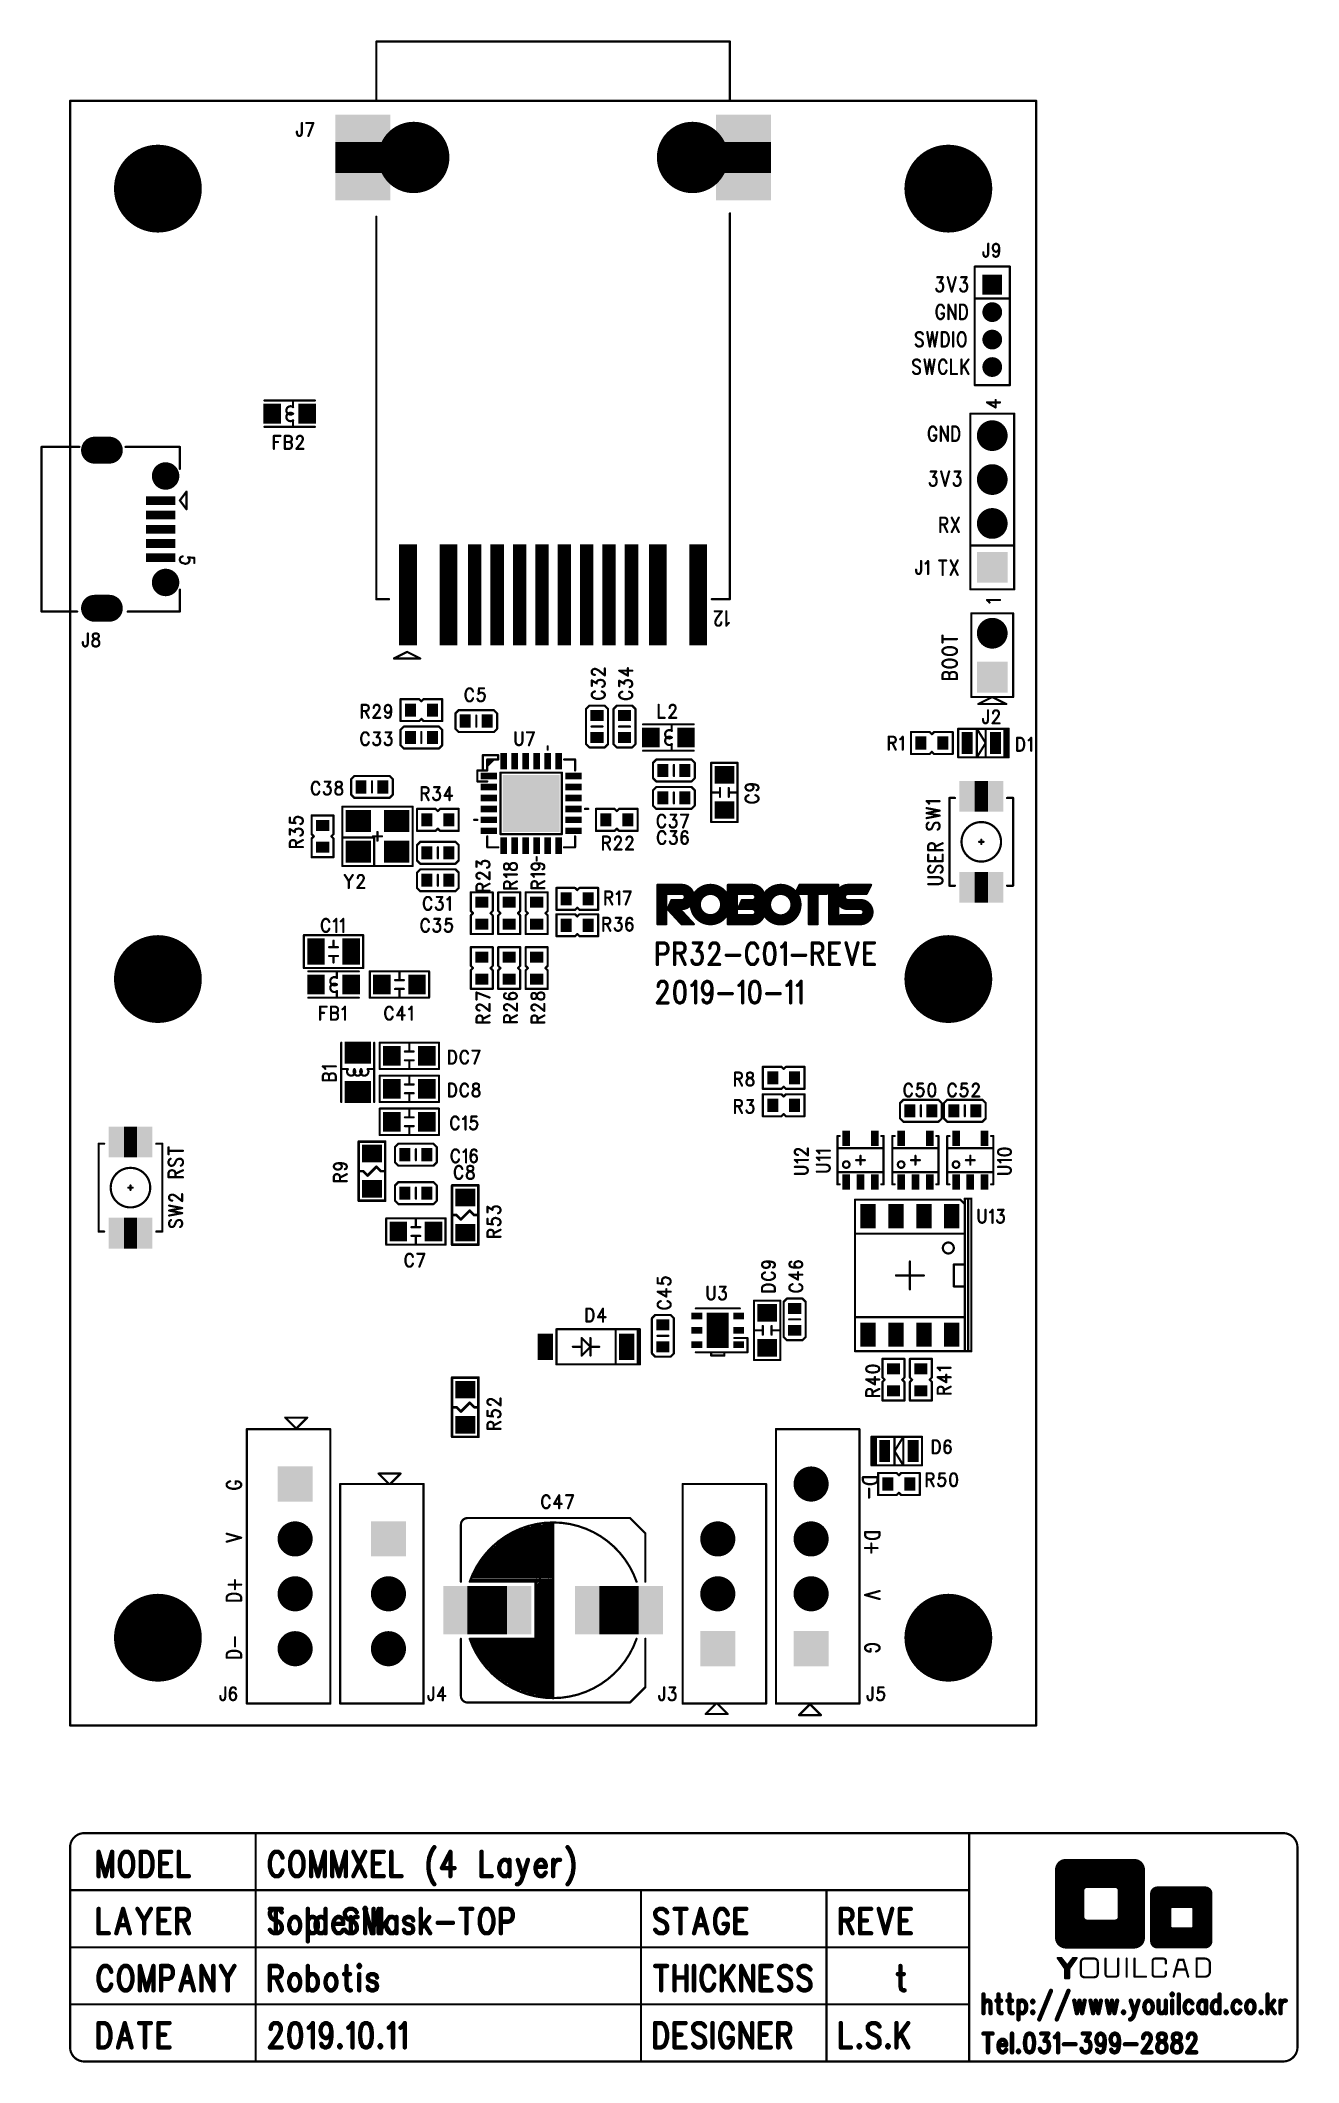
# Model space of a CAD drawing. Extents: x 98.7 to 156, y 84.7 to 176.7.
import ezdxf

# ---------------------------------------------------------------- set-up
doc = ezdxf.new("R2010")
doc.units = 0
doc.layers.get('0').update_dxf_attribs({"linetype": 'CONTINUOUS'})
doc.layers.add('MASK-TOP_PHO', color=3, linetype='CONTINUOUS')
doc.layers.add('SILK-TOP_PHO', color=14, linetype='CONTINUOUS')

# ---------------------------------------------------------------- blocks, each defined once
blk = doc.blocks.new('ROUND_1')
at = {"const_width": 0.050038}
blk.add_lwpolyline([(-0.025018, 0, 1), (0.025018, 0, 1)], format="xyb", close=True, dxfattribs=at)
blk = doc.blocks.new('ROUND_6')
at = {"const_width": 0.099948}
blk.add_lwpolyline([(-0.049974, 0, 1), (0.049974, 0, 1)], format="xyb", close=True, dxfattribs=at)
blk = doc.blocks.new('ROUND_61')
at = {"const_width": 0.075056}
blk.add_lwpolyline([(-0.037528, 0, 1), (0.037528, 0, 1)], format="xyb", close=True, dxfattribs=at)
blk = doc.blocks.new('ROUND_114')
at = {"const_width": 0.059944}
blk.add_lwpolyline([(-0.029972, 0, 1), (0.029972, 0, 1)], format="xyb", close=True, dxfattribs=at)
blk = doc.blocks.new('SQUARE_27')
blk.add_solid([(1.299972, 1.299972), (1.299972, -1.299972), (-1.299972, 1.299972), (-1.299972, -1.299972)])
blk = doc.blocks.new('SQUARE_28')
blk.add_solid([(0.799972, 0.799972), (0.799972, -0.799972), (-0.799972, 0.799972), (-0.799972, -0.799972)])
blk = doc.blocks.new('ROUND_32')
at = {"const_width": 1.999996}
blk.add_lwpolyline([(-0.999998, 0, 1), (0.999998, 0, 1)], format="xyb", close=True, dxfattribs=at)
blk = doc.blocks.new('ROUND_49')
at = {"const_width": 0.799972}
blk.add_lwpolyline([(-0.399986, 0, 1), (0.399986, 0, 1)], format="xyb", close=True, dxfattribs=at)
blk = doc.blocks.new('ROUND_11')
at = {"const_width": 0.44996}
blk.add_lwpolyline([(-0.22498, 0, 1), (0.22498, 0, 1)], format="xyb", close=True, dxfattribs=at)
blk = doc.blocks.new('ROUND_130')
at = {"const_width": 0.700024}
blk.add_lwpolyline([(-0.350012, 0, 1), (0.350012, 0, 1)], format="xyb", close=True, dxfattribs=at)
blk = doc.blocks.new('SQUARE_132')
blk.add_solid([(0.700024, 0.700024), (0.700024, -0.700024), (-0.700024, 0.700024), (-0.700024, -0.700024)])
blk = doc.blocks.new('SQUARE_162')
blk.add_solid([(0.44996, 0.44996), (0.44996, -0.44996), (-0.44996, 0.44996), (-0.44996, -0.44996)])
blk = doc.blocks.new('ROUND_230')
at = {"const_width": 0.624966}
blk.add_lwpolyline([(-0.312484, 0, 1), (0.312484, 0, 1)], format="xyb", close=True, dxfattribs=at)
blk = doc.blocks.new('ROUND_248')
at = {"const_width": 1.624964}
blk.add_lwpolyline([(-0.812482, 0, 1), (0.812482, 0, 1)], format="xyb", close=True, dxfattribs=at)
blk = doc.blocks.new('SQUARE_10')
blk.add_solid([(0.350012, 0.350012), (0.350012, -0.350012), (-0.350012, 0.350012), (-0.350012, -0.350012)])
blk = doc.blocks.new('SQUARE_16')
blk.add_solid([(0.250062, 0.250062), (0.250062, -0.250062), (-0.250062, 0.250062), (-0.250062, -0.250062)])
blk = doc.blocks.new('SQUARE_33')
blk.add_solid([(0.499998, 0.499998), (0.499998, -0.499998), (-0.499998, 0.499998), (-0.499998, -0.499998)])
blk = doc.blocks.new('SQUARE_137')
blk.add_solid([(0.149986, 0.149986), (0.149986, -0.149986), (-0.149986, 0.149986), (-0.149986, -0.149986)])
blk = doc.blocks.new('SQUARE_161')
blk.add_solid([(0.40005, 0.40005), (0.40005, -0.40005), (-0.40005, 0.40005), (-0.40005, -0.40005)])
blk = doc.blocks.new('SQUARE_173')
blk.add_solid([(0.200024, 0.200024), (0.200024, -0.200024), (-0.200024, 0.200024), (-0.200024, -0.200024)])
blk = doc.blocks.new('SQUARE_227')
blk.add_solid([(1.099946, 1.099946), (1.099946, -1.099946), (-1.099946, 1.099946), (-1.099946, -1.099946)])
blk = doc.blocks.new('ROUND_231')
at = {"const_width": 0.61252}
blk.add_lwpolyline([(-0.30626, 0, 1), (0.30626, 0, 1)], format="xyb", close=True, dxfattribs=at)
blk = doc.blocks.new('SQUARE_241')
blk.add_solid([(0.405002, 0.405002), (0.405002, -0.405002), (-0.405002, 0.405002), (-0.405002, -0.405002)])
blk = doc.blocks.new('SQUARE_242')
blk.add_solid([(0.305054, 0.305054), (0.305054, -0.305054), (-0.305054, 0.305054), (-0.305054, -0.305054)])
blk = doc.blocks.new('SQUARE_244')
blk.add_solid([(0.175006, 0.175006), (0.175006, -0.175006), (-0.175006, 0.175006), (-0.175006, -0.175006)])
blk = doc.blocks.new('SQUARE_247')
blk.add_solid([(1.25006, 1.25006), (1.25006, -1.25006), (-1.25006, 1.25006), (-1.25006, -1.25006)])

msp = doc.modelspace()

# ---------------------------------------------------------------- linework, layer by layer
at = {"layer": 'MASK-TOP_PHO'}
for points, const_width in [([(143.999966, 173.999906), (100.000054, 173.999906)], 0.100076), ([(100.000054, 173.999906), (100.000054, 100.000054)], 0.100076), ([(113.329974, 172.120052), (113.329974, 170.720004)], 2.50012), ([(130.670046, 172.120052), (130.670046, 170.720004)], 2.50012), ([(143.999966, 100.000054), (143.999966, 173.999906)], 0.100076), ([(109.199934, 159.69996), (109.199934, 159.800036)], 0.8001), ([(110.79988, 159.69996), (110.79988, 159.800036)], 0.8001), ([(101.112574, 158.087568), (101.787452, 158.087568)], 1.225042), ([(103.650034, 155.787598), (104.599994, 155.787598)], 0.400048), ([(103.650034, 155.137612), (104.599994, 155.137612)], 0.400048), ([(103.650034, 154.487626), (104.599994, 154.487626)], 0.400048), ([(103.650034, 153.837386), (104.599994, 153.837386)], 0.400048), ([(103.650034, 153.1874), (104.599994, 153.1874)], 0.400048), ([(115.389914, 153.394918), (115.389914, 149.604984)], 0.810004), ([(117.22989, 153.394918), (117.22989, 149.604984)], 0.810004), ([(118.43004, 153.494994), (118.43004, 149.504908)], 0.610108), ([(119.450104, 153.494994), (119.450104, 149.504908)], 0.610108), ([(120.469914, 153.494994), (120.469914, 149.504908)], 0.610108), ([(121.489978, 153.494994), (121.489978, 149.504908)], 0.610108), ([(122.510042, 153.494994), (122.510042, 149.504908)], 0.610108), ([(123.530106, 153.494994), (123.530106, 149.504908)], 0.610108), ([(124.549916, 153.494994), (124.549916, 149.504908)], 0.610108), ([(125.56998, 153.494994), (125.56998, 149.504908)], 0.610108), ([(126.769876, 153.394918), (126.769876, 149.604984)], 0.810004), ([(128.610106, 153.394918), (128.610106, 149.604984)], 0.810004), ([(101.112574, 150.88743), (101.787452, 150.88743)], 1.225042), ([(115.499896, 146.299936), (115.499896, 146.200114)], 0.500124), ([(116.499894, 146.299936), (116.499894, 146.200114)], 0.500124), ([(118.000018, 145.800064), (118.000018, 145.699988)], 0.500124), ([(119.000016, 145.800064), (119.000016, 145.699988)], 0.500124), ([(124.050044, 145.999962), (123.949968, 145.999962)], 0.500124), ([(125.299978, 145.999962), (125.199902, 145.999962)], 0.500124), ([(115.499896, 145.050002), (115.499896, 144.949926)], 0.500124), ([(116.499894, 145.050002), (116.499894, 144.949926)], 0.500124), ([(124.050044, 144.999964), (123.949968, 144.999964)], 0.500124), ([(125.299978, 144.999964), (125.199902, 144.999964)], 0.500124), ([(126.45009, 144.949926), (126.45009, 145.050002)], 0.8001), ([(128.050036, 144.949926), (128.050036, 145.050002)], 0.8001), ([(138.75004, 144.69999), (138.75004, 144.800066)], 0.500124), ([(139.750038, 144.69999), (139.750038, 144.800066)], 0.500124), ([(140.850112, 144.999964), (140.850112, 144.500092)], 0.500124), ([(142.150084, 144.999964), (142.150084, 144.500092)], 0.500124), ([(119.750078, 144.15008), (119.750078, 143.699992)], 0.299972), ([(120.24995, 144.15008), (120.24995, 143.699992)], 0.299972), ([(120.750076, 144.15008), (120.750076, 143.699992)], 0.299972), ([(121.249948, 144.15008), (121.249948, 143.699992)], 0.299972), ([(121.750074, 144.15008), (121.750074, 143.699992)], 0.299972), ([(122.249946, 144.15008), (122.249946, 143.699992)], 0.299972), ([(127, 143.549878), (127, 143.450056)], 0.500124), ([(127.999998, 143.549878), (127.999998, 143.450056)], 0.500124), ([(129.750058, 143.299942), (129.84988, 143.299942)], 0.8001), ([(113.249964, 142.699994), (113.249964, 142.80007)], 0.500124), ([(114.249962, 142.699994), (114.249962, 142.80007)], 0.500124), ([(118.849902, 143.249904), (119.29999, 143.249904)], 0.299972), ([(118.849902, 142.750032), (119.29999, 142.750032)], 0.299972), ([(122.700034, 143.249904), (123.150122, 143.249904)], 0.299972), ([(122.700034, 142.750032), (123.150122, 142.750032)], 0.299972), ([(141.200124, 142.32509), (141.800072, 142.32509)], 1.400048), ([(118.849902, 142.249906), (119.29999, 142.249906)], 0.299972), ([(118.849902, 141.750034), (119.29999, 141.750034)], 0.299972), ([(122.700034, 142.249906), (123.150122, 142.249906)], 0.299972), ([(122.700034, 141.750034), (123.150122, 141.750034)], 0.299972), ([(127, 142.299944), (127, 142.200122)], 0.500124), ([(127.999998, 142.299944), (127.999998, 142.200122)], 0.500124), ([(129.750058, 141.699996), (129.84988, 141.699996)], 0.8001), ([(111.45012, 140.999972), (111.549942, 140.999972)], 0.500124), ([(113.050066, 141.200124), (113.199926, 141.200124)], 0.999996), ([(114.800126, 141.200124), (114.949986, 141.200124)], 0.999996), ([(116.249958, 141.200124), (116.249958, 141.299946)], 0.500124), ([(117.249956, 141.200124), (117.249956, 141.299946)], 0.500124), ([(118.849902, 141.249908), (119.29999, 141.249908)], 0.299972), ([(122.700034, 141.249908), (123.150122, 141.249908)], 0.299972), ([(124.400056, 141.299946), (124.400056, 141.200124)], 0.500124), ([(125.400054, 141.299946), (125.400054, 141.200124)], 0.500124), ([(111.45012, 139.999974), (111.549942, 139.999974)], 0.500124), ([(113.050066, 139.800076), (113.199926, 139.800076)], 0.999996), ([(114.800126, 139.800076), (114.949986, 139.800076)], 0.999996), ([(116.249958, 139.800076), (116.249958, 139.7)], 0.500124), ([(117.249956, 139.800076), (117.249956, 139.7)], 0.500124), ([(118.849902, 140.750036), (119.29999, 140.750036)], 0.299972), ([(119.750078, 140.299948), (119.750078, 139.850114)], 0.299972), ([(120.24995, 140.299948), (120.24995, 139.850114)], 0.299972), ([(120.750076, 140.299948), (120.750076, 139.850114)], 0.299972), ([(121.249948, 140.299948), (121.249948, 139.850114)], 0.299972), ([(121.750074, 140.299948), (121.750074, 139.850114)], 0.299972), ([(122.249946, 140.299948), (122.249946, 139.850114)], 0.299972), ([(122.700034, 140.750036), (123.150122, 140.750036)], 0.299972), ([(116.249958, 138.549888), (116.249958, 138.450066)], 0.500124), ([(117.249956, 138.549888), (117.249956, 138.450066)], 0.500124), ([(141.200124, 138.174984), (141.800072, 138.174984)], 1.400048), ([(118.700042, 137.500106), (118.800118, 137.500106)], 0.500124), ([(119.949976, 137.500106), (120.050052, 137.500106)], 0.500124), ([(121.19991, 137.500106), (121.299986, 137.500106)], 0.500124), ([(122.599958, 137.700004), (122.599958, 137.599928)], 0.500124), ([(123.599956, 137.700004), (123.599956, 137.599928)], 0.500124), ([(118.700042, 136.500108), (118.800118, 136.500108)], 0.500124), ([(119.949976, 136.500108), (120.050052, 136.500108)], 0.500124), ([(121.19991, 136.500108), (121.299986, 136.500108)], 0.500124), ([(122.599958, 136.400032), (122.599958, 136.500108)], 0.500124), ([(123.599956, 136.400032), (123.599956, 136.500108)], 0.500124), ([(111.19993, 135.050022), (111.19993, 135.450072)], 0.8001), ([(112.799876, 135.050022), (112.799876, 135.450072)], 0.8001), ([(118.800118, 134.999984), (118.700042, 134.999984)], 0.500124), ([(120.050052, 134.999984), (119.949976, 134.999984)], 0.500124), ([(121.299986, 134.999984), (121.19991, 134.999984)], 0.500124), ([(111.19993, 133.700012), (111.19993, 133.800088)], 0.8001), ([(112.799876, 133.700012), (112.799876, 133.800088)], 0.8001), ([(114.199924, 133.700012), (114.199924, 133.800088)], 0.8001), ([(115.800124, 133.700012), (115.800124, 133.800088)], 0.8001), ([(118.800118, 133.999986), (118.700042, 133.999986)], 0.500124), ([(120.050052, 133.999986), (119.949976, 133.999986)], 0.500124), ([(121.299986, 133.999986), (121.19991, 133.999986)], 0.500124), ([(113.199926, 130.64998), (113.000028, 130.64998)], 0.999996), ([(114.650012, 130.450082), (114.650012, 130.549904)], 0.8001), ([(116.249958, 130.450082), (116.249958, 130.549904)], 0.8001), ([(113.199926, 128.849882), (113.000028, 128.849882)], 0.999996), ([(114.650012, 128.949958), (114.650012, 129.050034)], 0.8001), ([(116.249958, 128.949958), (116.249958, 129.050034)], 0.8001), ([(131.99999, 129.450084), (131.99999, 129.549906)], 0.500124), ([(132.999988, 129.450084), (132.999988, 129.549906)], 0.500124), ([(131.99999, 128.199896), (131.99999, 128.299972)], 0.500124), ([(132.999988, 128.199896), (132.999988, 128.299972)], 0.500124), ([(138.249914, 127.94996), (138.249914, 128.050036)], 0.500124), ([(139.249912, 127.94996), (139.249912, 128.050036)], 0.500124), ([(140.24991, 127.94996), (140.24991, 128.050036)], 0.500124), ([(141.249908, 127.94996), (141.249908, 128.050036)], 0.500124), ([(102.449884, 126.575058), (103.050086, 126.575058)], 1.400048), ([(114.650012, 127.450088), (114.650012, 127.54991)], 0.8001), ([(116.249958, 127.450088), (116.249958, 127.54991)], 0.8001), ([(135.349996, 126.575058), (135.349996, 126.92507)], 0.350012), ([(136.649968, 126.575058), (136.649968, 126.92507)], 0.350012), ([(137.850118, 126.575058), (137.850118, 126.92507)], 0.350012), ([(139.15009, 126.575058), (139.15009, 126.92507)], 0.350012), ([(140.349986, 126.575058), (140.349986, 126.92507)], 0.350012), ([(141.649958, 126.575058), (141.649958, 126.92507)], 0.350012), ([(113.700052, 126.05004), (113.799874, 126.05004)], 0.8001), ([(115.24996, 125.949964), (115.24996, 126.05004)], 0.500124), ([(116.249958, 125.949964), (116.249958, 126.05004)], 0.500124), ([(113.700052, 124.450094), (113.799874, 124.450094)], 0.8001), ([(115.24996, 124.199904), (115.24996, 124.29998)], 0.500124), ([(116.249958, 124.199904), (116.249958, 124.29998)], 0.500124), ([(117.94998, 124.050044), (118.050056, 124.050044)], 0.8001), ([(135.349996, 124.575062), (135.349996, 124.925074)], 0.350012), ([(135.999982, 124.575062), (135.999982, 124.925074)], 0.350012), ([(136.649968, 124.575062), (136.649968, 124.925074)], 0.350012), ([(137.850118, 124.575062), (137.850118, 124.925074)], 0.350012), ([(138.500104, 124.575062), (138.500104, 124.925074)], 0.350012), ([(139.15009, 124.575062), (139.15009, 124.925074)], 0.350012), ([(140.349986, 124.575062), (140.349986, 124.925074)], 0.350012), ([(140.999972, 124.575062), (140.999972, 124.925074)], 0.350012), ([(141.649958, 124.575062), (141.649958, 124.925074)], 0.350012), ([(136.344914, 123.400058), (136.344914, 123.000008)], 0.700024), ([(137.614914, 123.400058), (137.614914, 123.000008)], 0.700024), ([(138.884914, 123.400058), (138.884914, 123.000008)], 0.700024), ([(140.154914, 123.400058), (140.154914, 123.000008)], 0.700024), ([(102.449884, 122.424952), (103.050086, 122.424952)], 1.400048), ([(114.949986, 122.450098), (114.949986, 122.54992)], 0.8001), ([(116.549932, 122.450098), (116.549932, 122.54992)], 0.8001), ([(117.94998, 122.450098), (118.050056, 122.450098)], 0.8001), ([(131.800092, 118.800118), (131.700016, 118.800118)], 0.8001), ([(132.94995, 119.000016), (133.050026, 119.000016)], 0.500124), ([(126.949962, 118.249954), (127.050038, 118.249954)], 0.500124), ([(128.649984, 118.650004), (128.450086, 118.650004)], 0.299972), ([(128.649984, 118.000018), (128.450086, 118.000018)], 0.299972), ([(129.500122, 117.700044), (129.500122, 118.299992)], 0.999996), ([(130.549904, 118.650004), (130.350006, 118.650004)], 0.299972), ([(130.549904, 118.000018), (130.350006, 118.000018)], 0.299972), ([(132.94995, 118.000018), (133.050026, 118.000018)], 0.500124), ([(136.344914, 118.000018), (136.344914, 117.599968)], 0.700024), ([(137.614914, 118.000018), (137.614914, 117.599968)], 0.700024), ([(138.884914, 118.000018), (138.884914, 117.599968)], 0.700024), ([(140.154914, 118.000018), (140.154914, 117.599968)], 0.700024), ([(121.649998, 117.00002), (121.649998, 117.499892)], 0.700024), ([(125.350016, 117.00002), (125.350016, 117.499892)], 0.700024), ([(126.949962, 117.249956), (127.050038, 117.249956)], 0.500124), ([(128.649984, 117.350032), (128.450086, 117.350032)], 0.299972), ([(130.549904, 117.350032), (130.350006, 117.350032)], 0.299972), ([(131.800092, 117.199918), (131.700016, 117.199918)], 0.8001), ([(137.450068, 116.249958), (137.54989, 116.249958)], 0.500124), ([(138.700002, 116.249958), (138.800078, 116.249958)], 0.500124), ([(118.050056, 115.299998), (117.94998, 115.299998)], 0.8001), ([(137.450068, 115.24996), (137.54989, 115.24996)], 0.500124), ([(138.700002, 115.24996), (138.800078, 115.24996)], 0.500124), ([(118.050056, 113.700052), (117.94998, 113.700052)], 0.8001), ([(137.100056, 112.249966), (137.100056, 112.750092)], 0.500124), ([(138.400028, 112.249966), (138.400028, 112.750092)], 0.500124), ([(137.249916, 110.949994), (137.249916, 111.05007)], 0.500124), ([(138.249914, 110.949994), (138.249914, 111.05007)], 0.500124), ([(118.100094, 105.24998), (119.899938, 105.24998)], 2.199892), ([(124.100082, 105.24998), (125.899926, 105.24998)], 2.199892), ([(100.000054, 100.000054), (143.999966, 100.000054)], 0.100076), ([(155.24988, 95.099886), (100.65004, 95.099886)], 0.100076), ([(108.450126, 95.099886), (108.450126, 84.70011)], 0.100076), ([(140.949934, 95.099886), (140.949934, 84.70011)], 0.100076), ([(100.000054, 94.4499), (100.000054, 85.350096)], 0.100076), ([(101.300026, 94.248986), (101.300026, 93.139768)], 0.199898), ([(101.300026, 94.248986), (101.607366, 93.139768)], 0.199898), ([(101.914452, 94.248986), (101.607366, 93.139768)], 0.199898), ([(101.914452, 94.248986), (101.914452, 93.139768)], 0.199898), ([(102.298754, 93.984826), (102.260146, 93.82633)], 0.199898), ([(102.337108, 94.09049), (102.298754, 93.984826)], 0.199898), ([(102.413816, 94.196154), (102.337108, 94.09049)], 0.199898), ([(102.490778, 94.248986), (102.413816, 94.196154)], 0.199898), ([(102.644194, 94.248986), (102.490778, 94.248986)], 0.199898), ([(102.721156, 94.196154), (102.644194, 94.248986)], 0.199898), ([(102.797864, 94.09049), (102.721156, 94.196154)], 0.199898), ([(102.836472, 93.984826), (102.797864, 94.09049)], 0.199898), ([(102.874826, 93.82633), (102.836472, 93.984826)], 0.199898), ([(103.22052, 94.248986), (103.22052, 93.139768)], 0.199898), ([(103.22052, 94.248986), (103.489252, 94.248986)], 0.199898), ([(103.489252, 94.248986), (103.604568, 94.196154)], 0.199898), ([(103.604568, 94.196154), (103.681276, 94.09049)], 0.199898), ([(103.681276, 94.09049), (103.719884, 93.984826)], 0.199898), ([(103.719884, 93.984826), (103.758238, 93.82633)], 0.199898), ([(104.103932, 94.248986), (104.103932, 93.139768)], 0.199898), ([(104.103932, 94.248986), (104.603296, 94.248986)], 0.199898), ([(104.94899, 94.248986), (104.94899, 93.139768)], 0.199898), ([(109.138466, 93.984826), (109.100112, 93.82633)], 0.199898), ([(109.17682, 94.09049), (109.138466, 93.984826)], 0.199898), ([(109.253528, 94.196154), (109.17682, 94.09049)], 0.199898), ([(109.33049, 94.248986), (109.253528, 94.196154)], 0.199898), ([(109.48416, 94.248986), (109.33049, 94.248986)], 0.199898), ([(109.560868, 94.196154), (109.48416, 94.248986)], 0.199898), ([(109.63783, 94.09049), (109.560868, 94.196154)], 0.199898), ([(109.676184, 93.984826), (109.63783, 94.09049)], 0.199898), ([(110.060232, 93.984826), (110.021878, 93.82633)], 0.199898), ([(110.098586, 94.09049), (110.060232, 93.984826)], 0.199898), ([(110.175548, 94.196154), (110.098586, 94.09049)], 0.199898), ([(110.252256, 94.248986), (110.175548, 94.196154)], 0.199898), ([(110.405926, 94.248986), (110.252256, 94.248986)], 0.199898), ([(110.482634, 94.196154), (110.405926, 94.248986)], 0.199898), ([(110.559596, 94.09049), (110.482634, 94.196154)], 0.199898), ([(110.59795, 93.984826), (110.559596, 94.09049)], 0.199898), ([(110.636304, 93.82633), (110.59795, 93.984826)], 0.199898), ([(110.981998, 94.248986), (110.981998, 93.139768)], 0.199898), ([(110.981998, 94.248986), (111.289338, 93.139768)], 0.199898), ([(111.596678, 94.248986), (111.289338, 93.139768)], 0.199898), ([(111.596678, 94.248986), (111.596678, 93.139768)], 0.199898), ([(111.942372, 94.248986), (111.942372, 93.139768)], 0.199898), ([(111.942372, 94.248986), (112.249458, 93.139768)], 0.199898), ([(112.556798, 94.248986), (112.249458, 93.139768)], 0.199898), ([(112.556798, 94.248986), (112.556798, 93.139768)], 0.199898), ([(112.902492, 94.248986), (113.44021, 93.139768)], 0.199898), ([(113.44021, 94.248986), (112.902492, 93.139768)], 0.199898), ([(113.785904, 94.248986), (113.785904, 93.139768)], 0.199898), ([(113.785904, 94.248986), (114.285268, 94.248986)], 0.199898), ([(114.630962, 94.248986), (114.630962, 93.139768)], 0.199898), ([(116.359432, 93.984826), (116.320824, 93.720666)], 0.199898), ([(116.43614, 94.196154), (116.359432, 93.984826)], 0.199898), ([(116.512848, 94.35465), (116.43614, 94.196154)], 0.199898), ([(116.58981, 94.46006), (116.512848, 94.35465)], 0.199898), ([(117.319552, 94.248986), (116.935504, 93.509592)], 0.199898), ([(117.319552, 94.248986), (117.319552, 93.139768)], 0.199898), ([(118.740682, 94.248986), (118.740682, 93.139768)], 0.199898), ([(119.73941, 93.879162), (119.662448, 93.82633)], 0.199898), ([(119.854472, 93.879162), (119.73941, 93.879162)], 0.199898), ([(119.931434, 93.82633), (119.854472, 93.879162)], 0.199898), ([(120.008142, 93.879162), (120.008142, 93.139768)], 0.199898), ([(120.39219, 93.879162), (120.622822, 93.139768)], 0.199898), ([(120.8532, 93.879162), (120.622822, 93.139768)], 0.199898), ([(121.390918, 93.879162), (121.31421, 93.82633)], 0.199898), ([(121.506234, 93.879162), (121.390918, 93.879162)], 0.199898), ([(121.582942, 93.82633), (121.506234, 93.879162)], 0.199898), ([(122.005344, 93.879162), (122.005344, 93.139768)], 0.199898), ([(122.12066, 93.82633), (122.197622, 93.879162)], 0.199898), ([(122.197622, 93.879162), (122.312684, 93.879162)], 0.199898), ([(122.658378, 94.46006), (122.73534, 94.35465)], 0.199898), ([(122.73534, 94.35465), (122.812048, 94.196154)], 0.199898), ([(122.812048, 94.196154), (122.888756, 93.984826)], 0.199898), ([(122.888756, 93.984826), (122.927364, 93.720666)], 0.199898), ([(155.90012, 85.350096), (155.90012, 94.4499)], 0.100076), ([(102.260146, 93.82633), (102.260146, 93.562424)], 0.199898), ([(102.260146, 93.562424), (102.298754, 93.403928)], 0.199898), ([(102.298754, 93.403928), (102.337108, 93.298264)], 0.199898), ([(102.337108, 93.298264), (102.413816, 93.1926)], 0.199898), ([(102.413816, 93.1926), (102.490778, 93.139768)], 0.199898), ([(102.490778, 93.139768), (102.644194, 93.139768)], 0.199898), ([(102.644194, 93.139768), (102.721156, 93.1926)], 0.199898), ([(102.721156, 93.1926), (102.797864, 93.298264)], 0.199898), ([(102.797864, 93.298264), (102.836472, 93.403928)], 0.199898), ([(102.836472, 93.403928), (102.874826, 93.562424)], 0.199898), ([(102.874826, 93.562424), (102.874826, 93.82633)], 0.199898), ([(103.489252, 93.139768), (103.22052, 93.139768)], 0.199898), ([(103.604568, 93.1926), (103.489252, 93.139768)], 0.199898), ([(103.681276, 93.298264), (103.604568, 93.1926)], 0.199898), ([(103.719884, 93.403928), (103.681276, 93.298264)], 0.199898), ([(103.758238, 93.562424), (103.719884, 93.403928)], 0.199898), ([(103.758238, 93.82633), (103.758238, 93.562424)], 0.199898), ([(104.103932, 93.720666), (104.411018, 93.720666)], 0.199898), ([(104.103932, 93.139768), (104.603296, 93.139768)], 0.199898), ([(104.94899, 93.139768), (105.409746, 93.139768)], 0.199898), ([(109.100112, 93.82633), (109.100112, 93.562424)], 0.199898), ([(109.100112, 93.562424), (109.138466, 93.403928)], 0.199898), ([(109.138466, 93.403928), (109.17682, 93.298264)], 0.199898), ([(109.17682, 93.298264), (109.253528, 93.1926)], 0.199898), ([(109.253528, 93.1926), (109.33049, 93.139768)], 0.199898), ([(109.33049, 93.139768), (109.48416, 93.139768)], 0.199898), ([(109.48416, 93.139768), (109.560868, 93.1926)], 0.199898), ([(109.560868, 93.1926), (109.63783, 93.298264)], 0.199898), ([(109.63783, 93.298264), (109.676184, 93.403928)], 0.199898), ([(110.021878, 93.82633), (110.021878, 93.562424)], 0.199898), ([(110.021878, 93.562424), (110.060232, 93.403928)], 0.199898), ([(110.060232, 93.403928), (110.098586, 93.298264)], 0.199898), ([(110.098586, 93.298264), (110.175548, 93.1926)], 0.199898), ([(110.175548, 93.1926), (110.252256, 93.139768)], 0.199898), ([(110.252256, 93.139768), (110.405926, 93.139768)], 0.199898), ([(110.405926, 93.139768), (110.482634, 93.1926)], 0.199898), ([(110.482634, 93.1926), (110.559596, 93.298264)], 0.199898), ([(110.559596, 93.298264), (110.59795, 93.403928)], 0.199898), ([(110.59795, 93.403928), (110.636304, 93.562424)], 0.199898), ([(110.636304, 93.562424), (110.636304, 93.82633)], 0.199898), ([(113.785904, 93.720666), (114.093244, 93.720666)], 0.199898), ([(113.785904, 93.139768), (114.285268, 93.139768)], 0.199898), ([(114.630962, 93.139768), (115.091718, 93.139768)], 0.199898), ([(116.320824, 93.720666), (116.320824, 93.509592)], 0.199898), ([(116.320824, 93.509592), (116.359432, 93.245432)], 0.199898), ([(116.359432, 93.245432), (116.43614, 93.034104)], 0.199898), ([(116.43614, 93.034104), (116.512848, 92.875862)], 0.199898), ([(116.935504, 93.509592), (117.511576, 93.509592)], 0.199898), ([(118.740682, 93.139768), (119.201692, 93.139768)], 0.199898), ([(119.58574, 93.720666), (119.547386, 93.562424)], 0.199898), ([(119.547386, 93.562424), (119.547386, 93.45676)], 0.199898), ([(119.547386, 93.45676), (119.58574, 93.298264)], 0.199898), ([(119.662448, 93.82633), (119.58574, 93.720666)], 0.199898), ([(119.58574, 93.298264), (119.662448, 93.1926)], 0.199898), ([(119.662448, 93.1926), (119.73941, 93.139768)], 0.199898), ([(119.73941, 93.139768), (119.854472, 93.139768)], 0.199898), ([(119.854472, 93.139768), (119.931434, 93.1926)], 0.199898), ([(120.008142, 93.720666), (119.931434, 93.82633)], 0.199898), ([(119.931434, 93.1926), (120.008142, 93.298264)], 0.199898), ([(120.54586, 92.928694), (120.469152, 92.82303)], 0.199898), ([(120.622822, 93.139768), (120.54586, 92.928694)], 0.199898), ([(121.237248, 93.720666), (121.198894, 93.562424)], 0.199898), ([(121.198894, 93.562424), (121.65965, 93.562424)], 0.199898), ([(121.198894, 93.562424), (121.198894, 93.45676)], 0.199898), ([(121.198894, 93.45676), (121.237248, 93.298264)], 0.199898), ([(121.31421, 93.82633), (121.237248, 93.720666)], 0.199898), ([(121.237248, 93.298264), (121.31421, 93.1926)], 0.199898), ([(121.31421, 93.1926), (121.390918, 93.139768)], 0.199898), ([(121.390918, 93.139768), (121.506234, 93.139768)], 0.199898), ([(121.506234, 93.139768), (121.582942, 93.1926)], 0.199898), ([(121.621296, 93.773498), (121.582942, 93.82633)], 0.199898), ([(121.582942, 93.1926), (121.65965, 93.298264)], 0.199898), ([(121.65965, 93.668088), (121.621296, 93.773498)], 0.199898), ([(121.65965, 93.562424), (121.65965, 93.668088)], 0.199898), ([(122.005344, 93.562424), (122.043952, 93.720666)], 0.199898), ([(122.043952, 93.720666), (122.12066, 93.82633)], 0.199898), ([(122.812048, 93.034104), (122.73534, 92.875862)], 0.199898), ([(122.888756, 93.245432), (122.812048, 93.034104)], 0.199898), ([(122.927364, 93.509592), (122.888756, 93.245432)], 0.199898), ([(122.927364, 93.720666), (122.927364, 93.509592)], 0.199898), ([(144.909794, 90.333068), (144.909794, 93.435678)], 0.100076), ([(144.916398, 93.38564), (148.89099, 93.38564)], 0.100076), ([(144.916398, 93.31579), (148.89099, 93.31579)], 0.100076), ([(144.916398, 93.246194), (148.89099, 93.246194)], 0.100076), ([(144.916398, 93.176344), (148.89099, 93.176344)], 0.100076), ([(144.916398, 93.106748), (148.89099, 93.106748)], 0.100076), ([(144.916398, 93.036898), (148.89099, 93.036898)], 0.100076), ([(144.93748, 93.455236), (148.905468, 93.455236)], 0.100076), ([(144.986248, 93.594936), (148.835872, 93.594936)], 0.100076), ([(144.986248, 93.525086), (148.863558, 93.525086)], 0.100076), ([(145.019776, 93.664532), (148.808694, 93.664532)], 0.100076), ([(145.07464, 93.734382), (148.75383, 93.734382)], 0.100076), ([(145.156936, 93.803978), (148.67128, 93.803978)], 0.100076), ([(145.33499, 93.873828), (148.48713, 93.873828)], 0.100076), ([(145.349214, 93.874844), (148.46554, 93.874844)], 0.100076), ([(148.904706, 93.435678), (148.904706, 90.333068)], 0.100076), ([(140.949934, 92.499942), (100.000054, 92.499942)], 0.100076), ([(116.512848, 92.875862), (116.58981, 92.770198)], 0.199898), ([(120.39219, 92.770198), (120.353836, 92.770198)], 0.199898), ([(120.469152, 92.82303), (120.39219, 92.770198)], 0.199898), ([(122.73534, 92.875862), (122.658378, 92.770198)], 0.199898), ([(126.000002, 92.499942), (126.000002, 84.70011)], 0.100076), ([(134.450074, 92.499942), (134.450074, 89.691972)], 0.100076), ([(144.916398, 92.967302), (148.89099, 92.967302)], 0.100076), ([(144.916398, 92.897452), (148.89099, 92.897452)], 0.100076), ([(144.916398, 92.827602), (148.89099, 92.827602)], 0.100076), ([(144.916398, 92.758006), (148.89099, 92.758006)], 0.100076), ([(144.916398, 92.688156), (148.89099, 92.688156)], 0.100076), ([(144.916398, 92.61856), (146.200368, 92.61856)], 0.100076), ([(144.916398, 92.54871), (146.11604, 92.54871)], 0.100076), ([(144.916398, 92.479114), (146.11604, 92.479114)], 0.100076), ([(144.916398, 92.409264), (146.11604, 92.409264)], 0.100076), ([(144.916398, 92.339414), (146.11604, 92.339414)], 0.100076), ([(144.916398, 92.269818), (146.11604, 92.269818)], 0.100076), ([(144.916398, 92.199968), (146.11604, 92.199968)], 0.100076), ([(144.916398, 92.130372), (146.11604, 92.130372)], 0.100076), ([(144.916398, 92.060522), (146.11604, 92.060522)], 0.100076), ([(146.145504, 91.280234), (146.145504, 92.488258)], 0.100076), ([(146.310096, 92.653104), (147.60067, 92.653104)], 0.100076), ([(147.73783, 92.61856), (148.89099, 92.61856)], 0.100076), ([(147.765262, 92.488258), (147.765262, 91.280234)], 0.100076), ([(147.775676, 92.54871), (148.89099, 92.54871)], 0.100076), ([(147.775676, 92.479114), (148.89099, 92.479114)], 0.100076), ([(147.775676, 92.409264), (148.89099, 92.409264)], 0.100076), ([(147.775676, 92.339414), (148.89099, 92.339414)], 0.100076), ([(147.775676, 92.269818), (148.89099, 92.269818)], 0.100076), ([(147.775676, 92.199968), (148.89099, 92.199968)], 0.100076), ([(147.775676, 92.130372), (148.89099, 92.130372)], 0.100076), ([(147.775676, 92.060522), (148.89099, 92.060522)], 0.100076), ([(149.239732, 90.17381), (149.239732, 92.34551)], 0.100076), ([(149.24024, 92.339414), (151.974042, 92.339414)], 0.100076), ([(149.24024, 92.269818), (151.974042, 92.269818)], 0.100076), ([(149.24024, 92.199968), (151.974042, 92.199968)], 0.100076), ([(149.24024, 92.130372), (151.974042, 92.130372)], 0.100076), ([(149.24024, 92.060522), (151.974042, 92.060522)], 0.100076), ([(149.31009, 92.479114), (151.911304, 92.479114)], 0.100076), ([(149.31009, 92.409264), (151.974042, 92.409264)], 0.100076), ([(149.379686, 92.54871), (151.856186, 92.54871)], 0.100076), ([(149.449536, 92.61856), (151.764746, 92.61856)], 0.100076), ([(149.514306, 92.620084), (151.702516, 92.620084)], 0.100076), ([(151.97709, 92.34551), (151.97709, 90.17381)], 0.100076), ([(101.300026, 91.648788), (101.300026, 90.539824)], 0.199898), ([(102.413816, 91.648788), (102.106476, 90.539824)], 0.199898), ([(102.413816, 91.648788), (102.721156, 90.539824)], 0.199898), ([(103.06685, 91.648788), (103.37419, 91.120722)], 0.199898), ([(103.681276, 91.648788), (103.37419, 91.120722)], 0.199898), ([(103.37419, 91.120722), (103.37419, 90.539824)], 0.199898), ([(104.02697, 91.648788), (104.02697, 90.539824)], 0.199898), ([(104.02697, 91.648788), (104.526334, 91.648788)], 0.199898), ([(104.02697, 91.120722), (104.33431, 91.120722)], 0.199898), ([(104.872028, 91.648788), (104.872028, 90.539824)], 0.199898), ([(104.872028, 91.648788), (105.217722, 91.648788)], 0.199898), ([(105.217722, 91.120722), (104.872028, 91.120722)], 0.199898), ([(105.141014, 91.120722), (105.409746, 90.539824)], 0.199898), ([(105.217722, 91.648788), (105.333038, 91.59621)], 0.199898), ([(105.333038, 91.173554), (105.217722, 91.120722)], 0.199898), ([(105.333038, 91.59621), (105.371392, 91.543378)], 0.199898), ([(105.371392, 91.226386), (105.333038, 91.173554)], 0.199898), ([(105.371392, 91.543378), (105.409746, 91.437714)], 0.199898), ([(105.409746, 91.33205), (105.371392, 91.226386)], 0.199898), ([(105.409746, 91.437714), (105.409746, 91.33205)], 0.199898), ([(109.17682, 91.59621), (109.100112, 91.490546)], 0.199898), ([(109.100112, 91.490546), (109.100112, 91.384882)], 0.199898), ([(109.100112, 91.384882), (109.138466, 91.279218)], 0.199898), ([(109.138466, 91.279218), (109.17682, 91.226386)], 0.199898), ([(109.292136, 91.648788), (109.17682, 91.59621)], 0.199898), ([(109.17682, 91.226386), (109.253528, 91.173554)], 0.199898), ([(109.253528, 91.173554), (109.48416, 91.06789)], 0.199898), ([(109.445806, 91.648788), (109.292136, 91.648788)], 0.199898), ([(109.560868, 91.59621), (109.445806, 91.648788)], 0.199898), ([(109.63783, 91.490546), (109.560868, 91.59621)], 0.199898), ([(110.021878, 91.120722), (109.983524, 90.962226)], 0.199898), ([(110.098586, 91.226386), (110.021878, 91.120722)], 0.199898), ([(110.175548, 91.279218), (110.098586, 91.226386)], 0.199898), ([(110.29061, 91.279218), (110.175548, 91.279218)], 0.199898), ([(110.367572, 91.226386), (110.29061, 91.279218)], 0.199898), ([(110.44428, 91.120722), (110.367572, 91.226386)], 0.199898), ([(110.482634, 90.962226), (110.44428, 91.120722)], 0.199898), ([(110.828328, 91.648788), (110.828328, 90.539824)], 0.199898), ([(111.212376, 91.120722), (111.174022, 90.962226)], 0.199898), ([(111.289338, 91.226386), (111.212376, 91.120722)], 0.199898), ([(111.366046, 91.279218), (111.289338, 91.226386)], 0.199898), ([(111.481362, 91.279218), (111.366046, 91.279218)], 0.199898), ([(111.55807, 91.226386), (111.481362, 91.279218)], 0.199898), ([(111.635032, 91.120722), (111.55807, 91.226386)], 0.199898), ([(111.635032, 91.648788), (111.635032, 90.539824)], 0.199898), ([(112.01908, 91.120722), (111.980726, 90.962226)], 0.199898), ([(112.095788, 91.226386), (112.01908, 91.120722)], 0.199898), ([(112.17275, 91.279218), (112.095788, 91.226386)], 0.199898), ([(112.288066, 91.279218), (112.17275, 91.279218)], 0.199898), ([(112.364774, 91.226386), (112.288066, 91.279218)], 0.199898), ([(112.403128, 91.173554), (112.364774, 91.226386)], 0.199898), ([(112.441482, 91.06789), (112.403128, 91.173554)], 0.199898), ([(112.787176, 91.279218), (112.787176, 90.539824)], 0.199898), ([(112.787176, 90.962226), (112.825784, 91.120722)], 0.199898), ([(112.825784, 91.120722), (112.902492, 91.226386)], 0.199898), ([(112.902492, 91.226386), (112.9792, 91.279218)], 0.199898), ([(112.9792, 91.279218), (113.094516, 91.279218)], 0.199898), ([(113.44021, 91.648788), (113.44021, 90.539824)], 0.199898), ([(113.44021, 91.648788), (113.74755, 90.539824)], 0.199898), ([(114.05489, 91.648788), (113.74755, 90.539824)], 0.199898), ([(114.05489, 91.648788), (114.05489, 90.539824)], 0.199898), ([(114.438938, 91.120722), (114.40033, 90.962226)], 0.199898), ([(114.515646, 91.226386), (114.438938, 91.120722)], 0.199898), ([(114.592608, 91.279218), (114.515646, 91.226386)], 0.199898), ([(114.70767, 91.279218), (114.592608, 91.279218)], 0.199898), ([(114.784632, 91.226386), (114.70767, 91.279218)], 0.199898), ([(114.86134, 91.120722), (114.784632, 91.226386)], 0.199898), ([(114.86134, 91.279218), (114.86134, 90.539824)], 0.199898), ([(115.245388, 91.226386), (115.207034, 91.120722)], 0.199898), ([(115.207034, 91.120722), (115.245388, 91.015058)], 0.199898), ([(115.360704, 91.279218), (115.245388, 91.226386)], 0.199898), ([(115.47602, 91.279218), (115.360704, 91.279218)], 0.199898), ([(115.591082, 91.226386), (115.47602, 91.279218)], 0.199898), ([(115.629436, 91.120722), (115.591082, 91.226386)], 0.199898), ([(115.97513, 91.648788), (115.97513, 90.539824)], 0.199898), ([(116.359432, 91.279218), (115.97513, 90.751152)], 0.199898), ([(117.780562, 91.648788), (118.31828, 91.648788)], 0.199898), ([(118.049294, 91.648788), (118.049294, 90.539824)], 0.199898), ([(118.702328, 91.384882), (118.663974, 91.226386)], 0.199898), ([(118.663974, 91.226386), (118.663974, 90.962226)], 0.199898), ([(118.740682, 91.490546), (118.702328, 91.384882)], 0.199898), ([(118.81739, 91.59621), (118.740682, 91.490546)], 0.199898), ([(118.894352, 91.648788), (118.81739, 91.59621)], 0.199898), ([(119.048022, 91.648788), (118.894352, 91.648788)], 0.199898), ([(119.12473, 91.59621), (119.048022, 91.648788)], 0.199898), ([(119.201692, 91.490546), (119.12473, 91.59621)], 0.199898), ([(119.240046, 91.384882), (119.201692, 91.490546)], 0.199898), ([(119.2784, 91.226386), (119.240046, 91.384882)], 0.199898), ([(119.2784, 90.962226), (119.2784, 91.226386)], 0.199898), ([(119.624094, 91.648788), (119.624094, 90.539824)], 0.199898), ([(119.624094, 91.648788), (119.969788, 91.648788)], 0.199898), ([(119.969788, 91.648788), (120.085104, 91.59621)], 0.199898), ([(120.085104, 91.120722), (119.969788, 91.06789)], 0.199898), ([(120.085104, 91.59621), (120.123458, 91.543378)], 0.199898), ([(120.123458, 91.173554), (120.085104, 91.120722)], 0.199898), ([(120.123458, 91.543378), (120.161812, 91.437714)], 0.199898), ([(120.161812, 91.279218), (120.123458, 91.173554)], 0.199898), ([(120.161812, 91.437714), (120.161812, 91.279218)], 0.199898), ([(126.726696, 91.59621), (126.649988, 91.490546)], 0.199898), ([(126.649988, 91.490546), (126.649988, 91.384882)], 0.199898), ([(126.649988, 91.384882), (126.688342, 91.279218)], 0.199898), ([(126.688342, 91.279218), (126.726696, 91.226386)], 0.199898), ([(126.842012, 91.648788), (126.726696, 91.59621)], 0.199898), ([(126.726696, 91.226386), (126.803658, 91.173554)], 0.199898), ([(126.803658, 91.173554), (127.034036, 91.06789)], 0.199898), ([(126.995682, 91.648788), (126.842012, 91.648788)], 0.199898), ([(127.110998, 91.59621), (126.995682, 91.648788)], 0.199898), ([(127.187706, 91.490546), (127.110998, 91.59621)], 0.199898), ([(127.5334, 91.648788), (128.071118, 91.648788)], 0.199898), ([(127.802386, 91.648788), (127.802386, 90.539824)], 0.199898), ([(128.724152, 91.648788), (128.416812, 90.539824)], 0.199898), ([(128.724152, 91.648788), (129.031238, 90.539824)], 0.199898), ([(129.41554, 91.384882), (129.376932, 91.226386)], 0.199898), ([(129.376932, 91.226386), (129.376932, 90.962226)], 0.199898), ([(129.453894, 91.490546), (129.41554, 91.384882)], 0.199898), ([(129.530602, 91.59621), (129.453894, 91.490546)], 0.199898), ([(129.607564, 91.648788), (129.530602, 91.59621)], 0.199898), ([(129.761234, 91.648788), (129.607564, 91.648788)], 0.199898), ([(129.837942, 91.59621), (129.761234, 91.648788)], 0.199898), ([(129.91465, 91.490546), (129.837942, 91.59621)], 0.199898), ([(129.953258, 91.384882), (129.91465, 91.490546)], 0.199898), ([(130.298952, 91.648788), (130.298952, 90.539824)], 0.199898), ([(130.298952, 91.648788), (130.798062, 91.648788)], 0.199898), ([(130.298952, 91.120722), (130.606038, 91.120722)], 0.199898), ([(135.10006, 91.648788), (135.10006, 90.539824)], 0.199898), ([(135.10006, 91.648788), (135.445754, 91.648788)], 0.199898), ([(135.445754, 91.120722), (135.10006, 91.120722)], 0.199898), ([(135.368792, 91.120722), (135.637778, 90.539824)], 0.199898), ([(135.445754, 91.648788), (135.560816, 91.59621)], 0.199898), ([(135.560816, 91.173554), (135.445754, 91.120722)], 0.199898), ([(135.560816, 91.59621), (135.599424, 91.543378)], 0.199898), ([(135.599424, 91.226386), (135.560816, 91.173554)], 0.199898), ([(135.599424, 91.543378), (135.637778, 91.437714)], 0.199898), ([(135.637778, 91.33205), (135.599424, 91.226386)], 0.199898), ([(135.637778, 91.437714), (135.637778, 91.33205)], 0.199898), ([(135.983472, 91.648788), (135.983472, 90.539824)], 0.199898), ([(135.983472, 91.648788), (136.482836, 91.648788)], 0.199898), ([(135.983472, 91.120722), (136.290558, 91.120722)], 0.199898), ([(136.82853, 91.648788), (137.135616, 90.539824)], 0.199898), ([(137.442956, 91.648788), (137.135616, 90.539824)], 0.199898), ([(137.78865, 91.648788), (137.78865, 90.539824)], 0.199898), ([(137.78865, 91.648788), (138.288014, 91.648788)], 0.199898), ([(137.78865, 91.120722), (138.09599, 91.120722)], 0.199898), ([(144.916398, 91.990926), (146.11604, 91.990926)], 0.100076), ([(144.916398, 91.921076), (146.11604, 91.921076)], 0.100076), ([(144.916398, 91.85148), (146.11604, 91.85148)], 0.100076), ([(144.916398, 91.78163), (146.11604, 91.78163)], 0.100076), ([(144.916398, 91.71178), (146.11604, 91.71178)], 0.100076), ([(144.916398, 91.642184), (146.11604, 91.642184)], 0.100076), ([(144.916398, 91.572334), (146.11604, 91.572334)], 0.100076), ([(144.916398, 91.502738), (146.11604, 91.502738)], 0.100076), ([(144.916398, 91.432888), (146.11604, 91.432888)], 0.100076), ([(144.916398, 91.363292), (146.11604, 91.363292)], 0.100076), ([(144.916398, 91.293442), (146.11604, 91.293442)], 0.100076), ([(144.916398, 91.223846), (146.11604, 91.223846)], 0.100076), ([(144.916398, 91.153996), (146.172936, 91.153996)], 0.100076), ([(147.73783, 91.153996), (148.89099, 91.153996)], 0.100076), ([(147.775676, 91.990926), (148.89099, 91.990926)], 0.100076), ([(147.775676, 91.921076), (148.89099, 91.921076)], 0.100076), ([(147.775676, 91.85148), (148.89099, 91.85148)], 0.100076), ([(147.775676, 91.78163), (148.89099, 91.78163)], 0.100076), ([(147.775676, 91.71178), (148.89099, 91.71178)], 0.100076), ([(147.775676, 91.642184), (148.89099, 91.642184)], 0.100076), ([(147.775676, 91.572334), (148.89099, 91.572334)], 0.100076), ([(147.775676, 91.502738), (148.89099, 91.502738)], 0.100076), ([(147.775676, 91.432888), (148.89099, 91.432888)], 0.100076), ([(147.775676, 91.363292), (148.89099, 91.363292)], 0.100076), ([(147.775676, 91.293442), (148.89099, 91.293442)], 0.100076), ([(147.775676, 91.223846), (148.89099, 91.223846)], 0.100076), ([(149.24024, 91.990926), (151.974042, 91.990926)], 0.100076), ([(149.24024, 91.921076), (151.974042, 91.921076)], 0.100076), ([(149.24024, 91.85148), (151.974042, 91.85148)], 0.100076), ([(149.24024, 91.78163), (151.974042, 91.78163)], 0.100076), ([(149.24024, 91.71178), (150.09114, 91.71178)], 0.100076), ([(149.24024, 91.642184), (150.09114, 91.642184)], 0.100076), ([(149.24024, 91.572334), (150.09114, 91.572334)], 0.100076), ([(149.24024, 91.502738), (150.09114, 91.502738)], 0.100076), ([(149.24024, 91.432888), (150.09114, 91.432888)], 0.100076), ([(149.24024, 91.363292), (150.09114, 91.363292)], 0.100076), ([(149.24024, 91.293442), (150.09114, 91.293442)], 0.100076), ([(149.24024, 91.223846), (150.09114, 91.223846)], 0.100076), ([(149.24024, 91.153996), (150.09114, 91.153996)], 0.100076), ([(150.099014, 90.8685), (150.099014, 91.637104)], 0.100076), ([(150.208996, 91.747086), (151.06015, 91.747086)], 0.100076), ([(151.169878, 91.637104), (151.169878, 90.8685)], 0.100076), ([(151.192992, 91.71178), (151.974042, 91.71178)], 0.100076), ([(151.192992, 91.642184), (151.974042, 91.642184)], 0.100076), ([(151.192992, 91.572334), (151.974042, 91.572334)], 0.100076), ([(151.192992, 91.502738), (151.974042, 91.502738)], 0.100076), ([(151.192992, 91.432888), (151.974042, 91.432888)], 0.100076), ([(151.192992, 91.363292), (151.974042, 91.363292)], 0.100076), ([(151.192992, 91.293442), (151.974042, 91.293442)], 0.100076), ([(151.192992, 91.223846), (151.974042, 91.223846)], 0.100076), ([(151.192992, 91.153996), (151.974042, 91.153996)], 0.100076), ([(101.300026, 90.539824), (101.760782, 90.539824)], 0.199898), ([(102.221792, 90.909648), (102.60584, 90.909648)], 0.199898), ([(104.02697, 90.539824), (104.526334, 90.539824)], 0.199898), ([(109.17682, 90.592656), (109.100112, 90.69832)], 0.199898), ([(109.292136, 90.539824), (109.17682, 90.592656)], 0.199898), ([(109.445806, 90.539824), (109.292136, 90.539824)], 0.199898), ([(109.560868, 90.592656), (109.445806, 90.539824)], 0.199898), ([(109.48416, 91.06789), (109.560868, 91.015058)], 0.199898), ([(109.560868, 91.015058), (109.599222, 90.962226)], 0.199898), ([(109.63783, 90.69832), (109.560868, 90.592656)], 0.199898), ([(109.599222, 90.962226), (109.63783, 90.856816)], 0.199898), ([(109.63783, 90.856816), (109.63783, 90.69832)], 0.199898), ([(109.983524, 90.962226), (109.983524, 90.856816)], 0.199898), ([(109.983524, 90.856816), (110.021878, 90.69832)], 0.199898), ([(110.021878, 90.69832), (110.098586, 90.592656)], 0.199898), ([(110.098586, 90.592656), (110.175548, 90.539824)], 0.199898), ([(110.175548, 90.539824), (110.29061, 90.539824)], 0.199898), ([(110.29061, 90.539824), (110.367572, 90.592656)], 0.199898), ([(110.367572, 90.592656), (110.44428, 90.69832)], 0.199898), ([(110.44428, 90.69832), (110.482634, 90.856816)], 0.199898), ([(110.482634, 90.856816), (110.482634, 90.962226)], 0.199898), ([(111.174022, 90.962226), (111.174022, 90.856816)], 0.199898), ([(111.174022, 90.856816), (111.212376, 90.69832)], 0.199898), ([(111.212376, 90.69832), (111.289338, 90.592656)], 0.199898), ([(111.289338, 90.592656), (111.366046, 90.539824)], 0.199898), ([(111.366046, 90.539824), (111.481362, 90.539824)], 0.199898), ([(111.481362, 90.539824), (111.55807, 90.592656)], 0.199898), ([(111.55807, 90.592656), (111.635032, 90.69832)], 0.199898), ([(111.980726, 90.962226), (112.441482, 90.962226)], 0.199898), ([(111.980726, 90.962226), (111.980726, 90.856816)], 0.199898), ([(111.980726, 90.856816), (112.01908, 90.69832)], 0.199898), ([(112.01908, 90.69832), (112.095788, 90.592656)], 0.199898), ([(112.095788, 90.592656), (112.17275, 90.539824)], 0.199898), ([(112.17275, 90.539824), (112.288066, 90.539824)], 0.199898), ([(112.288066, 90.539824), (112.364774, 90.592656)], 0.199898), ([(112.364774, 90.592656), (112.441482, 90.69832)], 0.199898), ([(112.441482, 90.962226), (112.441482, 91.06789)], 0.199898), ([(114.40033, 90.962226), (114.40033, 90.856816)], 0.199898), ([(114.40033, 90.856816), (114.438938, 90.69832)], 0.199898), ([(114.438938, 90.69832), (114.515646, 90.592656)], 0.199898), ([(114.515646, 90.592656), (114.592608, 90.539824)], 0.199898), ([(114.592608, 90.539824), (114.70767, 90.539824)], 0.199898), ([(114.70767, 90.539824), (114.784632, 90.592656)], 0.199898), ([(114.784632, 90.592656), (114.86134, 90.69832)], 0.199898), ([(115.245388, 90.592656), (115.207034, 90.69832)], 0.199898), ([(115.245388, 91.015058), (115.32235, 90.962226)], 0.199898), ([(115.360704, 90.539824), (115.245388, 90.592656)], 0.199898), ([(115.32235, 90.962226), (115.514374, 90.909648)], 0.199898), ([(115.47602, 90.539824), (115.360704, 90.539824)], 0.199898), ([(115.591082, 90.592656), (115.47602, 90.539824)], 0.199898), ([(115.514374, 90.909648), (115.591082, 90.856816)], 0.199898), ([(115.591082, 90.856816), (115.629436, 90.751152)], 0.199898), ([(115.629436, 90.69832), (115.591082, 90.592656)], 0.199898), ([(115.629436, 90.751152), (115.629436, 90.69832)], 0.199898), ([(116.1288, 90.962226), (116.397786, 90.539824)], 0.199898), ([(116.74348, 91.015058), (117.434868, 91.015058)], 0.199898), ([(118.663974, 90.962226), (118.702328, 90.803984)], 0.199898), ([(118.702328, 90.803984), (118.740682, 90.69832)], 0.199898), ([(118.740682, 90.69832), (118.81739, 90.592656)], 0.199898), ([(118.81739, 90.592656), (118.894352, 90.539824)], 0.199898), ([(118.894352, 90.539824), (119.048022, 90.539824)], 0.199898), ([(119.048022, 90.539824), (119.12473, 90.592656)], 0.199898), ([(119.12473, 90.592656), (119.201692, 90.69832)], 0.199898), ([(119.201692, 90.69832), (119.240046, 90.803984)], 0.199898), ([(119.240046, 90.803984), (119.2784, 90.962226)], 0.199898), ([(119.969788, 91.06789), (119.624094, 91.06789)], 0.199898), ([(126.726696, 90.592656), (126.649988, 90.69832)], 0.199898), ([(126.842012, 90.539824), (126.726696, 90.592656)], 0.199898), ([(126.995682, 90.539824), (126.842012, 90.539824)], 0.199898), ([(127.110998, 90.592656), (126.995682, 90.539824)], 0.199898), ([(127.034036, 91.06789), (127.110998, 91.015058)], 0.199898), ([(127.110998, 91.015058), (127.149352, 90.962226)], 0.199898), ([(127.187706, 90.69832), (127.110998, 90.592656)], 0.199898), ([(127.149352, 90.962226), (127.187706, 90.856816)], 0.199898), ([(127.187706, 90.856816), (127.187706, 90.69832)], 0.199898), ([(128.532128, 90.909648), (128.916176, 90.909648)], 0.199898), ([(129.376932, 90.962226), (129.41554, 90.803984)], 0.199898), ([(129.41554, 90.803984), (129.453894, 90.69832)], 0.199898), ([(129.453894, 90.69832), (129.530602, 90.592656)], 0.199898), ([(129.530602, 90.592656), (129.607564, 90.539824)], 0.199898), ([(129.607564, 90.539824), (129.761234, 90.539824)], 0.199898), ([(129.761234, 90.962226), (129.953258, 90.962226)], 0.199898), ([(129.761234, 90.539824), (129.837942, 90.592656)], 0.199898), ([(129.837942, 90.592656), (129.91465, 90.69832)], 0.199898), ([(129.91465, 90.69832), (129.953258, 90.803984)], 0.199898), ([(129.953258, 90.803984), (129.953258, 90.962226)], 0.199898), ([(130.298952, 90.539824), (130.798062, 90.539824)], 0.199898), ([(135.983472, 90.539824), (136.482836, 90.539824)], 0.199898), ([(137.78865, 90.539824), (138.288014, 90.539824)], 0.199898), ([(144.916398, 91.084146), (148.89099, 91.084146)], 0.100076), ([(144.916398, 91.01455), (148.89099, 91.01455)], 0.100076), ([(144.916398, 90.9447), (148.89099, 90.9447)], 0.100076), ([(144.916398, 90.875104), (148.89099, 90.875104)], 0.100076), ([(144.916398, 90.805254), (148.89099, 90.805254)], 0.100076), ([(144.916398, 90.735658), (148.89099, 90.735658)], 0.100076), ([(144.916398, 90.665808), (148.89099, 90.665808)], 0.100076), ([(144.916398, 90.595958), (148.89099, 90.595958)], 0.100076), ([(144.916398, 90.526362), (148.89099, 90.526362)], 0.100076), ([(144.916398, 90.456512), (148.89099, 90.456512)], 0.100076), ([(144.916398, 90.386916), (148.89099, 90.386916)], 0.100076), ([(144.916398, 90.317066), (148.89099, 90.317066)], 0.100076), ([(144.986248, 90.24747), (148.89099, 90.24747)], 0.100076), ([(147.60067, 91.115642), (146.310096, 91.115642)], 0.100076), ([(149.24024, 91.084146), (150.09114, 91.084146)], 0.100076), ([(149.24024, 91.01455), (150.09114, 91.01455)], 0.100076), ([(149.24024, 90.9447), (150.09114, 90.9447)], 0.100076), ([(149.24024, 90.875104), (150.09114, 90.875104)], 0.100076), ([(149.24024, 90.805254), (150.09114, 90.805254)], 0.100076), ([(149.24024, 90.735658), (151.974042, 90.735658)], 0.100076), ([(149.24024, 90.665808), (151.974042, 90.665808)], 0.100076), ([(149.24024, 90.595958), (151.974042, 90.595958)], 0.100076), ([(149.24024, 90.526362), (151.974042, 90.526362)], 0.100076), ([(149.24024, 90.456512), (151.974042, 90.456512)], 0.100076), ([(149.24024, 90.386916), (151.974042, 90.386916)], 0.100076), ([(149.24024, 90.317066), (151.974042, 90.317066)], 0.100076), ([(149.24024, 90.24747), (151.974042, 90.24747)], 0.100076), ([(151.06015, 90.758518), (150.208996, 90.758518)], 0.100076), ([(151.192992, 91.084146), (151.974042, 91.084146)], 0.100076), ([(151.192992, 91.01455), (151.974042, 91.01455)], 0.100076), ([(151.192992, 90.9447), (151.974042, 90.9447)], 0.100076), ([(151.192992, 90.875104), (151.974042, 90.875104)], 0.100076), ([(151.192992, 90.805254), (151.974042, 90.805254)], 0.100076), ([(140.949934, 89.899998), (100.000054, 89.899998)], 0.100076), ([(134.450074, 89.691972), (134.450074, 84.70011)], 0.100076), ([(144.978628, 89.413334), (145.321782, 88.91905)], 0.100076), ([(145.14322, 89.413334), (144.978628, 89.413334)], 0.100076), ([(144.986248, 90.17762), (148.835872, 90.17762)], 0.100076), ([(144.986248, 89.41054), (145.139664, 89.41054)], 0.100076), ([(144.98955, 90.108024), (148.835872, 90.108024)], 0.100076), ([(145.052796, 90.038174), (148.766022, 90.038174)], 0.100076), ([(145.055844, 89.34069), (145.181828, 89.34069)], 0.100076), ([(145.417794, 89.07018), (145.14322, 89.413334)], 0.100076), ([(145.146014, 89.968324), (148.696426, 89.968324)], 0.100076), ([(145.33499, 89.898728), (148.506688, 89.898728)], 0.100076), ([(148.46554, 89.893648), (145.349214, 89.893648)], 0.100076), ([(145.678652, 89.413334), (145.417794, 89.07018)], 0.100076), ([(145.50009, 88.91905), (145.843498, 89.413334)], 0.100076), ([(145.640298, 89.34069), (145.780252, 89.34069)], 0.100076), ([(145.843498, 89.413334), (145.678652, 89.413334)], 0.100076), ([(145.683732, 89.41054), (145.837148, 89.41054)], 0.100076), ([(146.200368, 89.385902), (146.639534, 89.385902)], 0.100076), ([(147.16125, 89.385902), (147.16125, 88.671908)], 0.100076), ([(147.73783, 88.671908), (147.73783, 89.385902)], 0.100076), ([(148.122132, 89.385902), (148.122132, 88.56218)], 0.100076), ([(148.479256, 89.385902), (148.479256, 88.56218)], 0.100076), ([(149.24024, 90.17762), (151.974042, 90.17762)], 0.100076), ([(149.31009, 90.108024), (151.949658, 90.108024)], 0.100076), ([(149.31009, 90.038174), (151.904192, 90.038174)], 0.100076), ([(149.379686, 89.968324), (151.850852, 89.968324)], 0.100076), ([(149.797008, 89.385902), (149.412706, 89.385902)], 0.100076), ([(151.702516, 89.899236), (149.514306, 89.899236)], 0.100076), ([(149.519132, 89.898728), (151.696928, 89.898728)], 0.100076), ([(150.26386, 88.56218), (150.48357, 89.331038)], 0.100076), ([(150.48357, 89.331038), (150.703026, 89.331038)], 0.100076), ([(150.703026, 89.331038), (150.922736, 88.56218)], 0.100076), ([(151.307038, 88.946482), (151.307038, 89.385902)], 0.100076), ([(151.307038, 89.385902), (151.691594, 89.385902)], 0.100076), ([(101.33838, 88.784938), (101.300026, 88.626442)], 0.199898), ([(101.300026, 88.626442), (101.300026, 88.362282)], 0.199898), ([(101.300026, 88.362282), (101.33838, 88.203786)], 0.199898), ([(101.376734, 88.890348), (101.33838, 88.784938)], 0.199898), ([(101.453696, 88.996012), (101.376734, 88.890348)], 0.199898), ([(101.530404, 89.048844), (101.453696, 88.996012)], 0.199898), ([(101.684074, 89.048844), (101.530404, 89.048844)], 0.199898), ([(101.760782, 88.996012), (101.684074, 89.048844)], 0.199898), ([(101.837744, 88.890348), (101.760782, 88.996012)], 0.199898), ([(101.876098, 88.784938), (101.837744, 88.890348)], 0.199898), ([(102.260146, 88.784938), (102.221792, 88.626442)], 0.199898), ([(102.221792, 88.626442), (102.221792, 88.362282)], 0.199898), ([(102.221792, 88.362282), (102.260146, 88.203786)], 0.199898), ([(102.298754, 88.890348), (102.260146, 88.784938)], 0.199898), ([(102.375462, 88.996012), (102.298754, 88.890348)], 0.199898), ([(102.45217, 89.048844), (102.375462, 88.996012)], 0.199898), ([(102.60584, 89.048844), (102.45217, 89.048844)], 0.199898), ([(102.682802, 88.996012), (102.60584, 89.048844)], 0.199898), ([(102.75951, 88.890348), (102.682802, 88.996012)], 0.199898), ([(102.797864, 88.784938), (102.75951, 88.890348)], 0.199898), ([(102.836472, 88.626442), (102.797864, 88.784938)], 0.199898), ([(102.797864, 88.203786), (102.836472, 88.362282)], 0.199898), ([(102.836472, 88.362282), (102.836472, 88.626442)], 0.199898), ([(103.182166, 89.048844), (103.182166, 87.93988)], 0.199898), ([(103.182166, 89.048844), (103.489252, 87.93988)], 0.199898), ([(103.796592, 89.048844), (103.489252, 87.93988)], 0.199898), ([(103.796592, 89.048844), (103.796592, 87.93988)], 0.199898), ([(104.142286, 89.048844), (104.142286, 87.93988)], 0.199898), ([(104.142286, 89.048844), (104.48798, 89.048844)], 0.199898), ([(104.48798, 88.467946), (104.142286, 88.467946)], 0.199898), ([(104.48798, 89.048844), (104.603296, 88.996012)], 0.199898), ([(104.603296, 88.520778), (104.48798, 88.467946)], 0.199898), ([(104.603296, 88.996012), (104.64165, 88.94318)], 0.199898), ([(104.64165, 88.57361), (104.603296, 88.520778)], 0.199898), ([(104.64165, 88.94318), (104.680004, 88.83777)], 0.199898), ([(104.680004, 88.679274), (104.64165, 88.57361)], 0.199898), ([(104.680004, 88.83777), (104.680004, 88.679274)], 0.199898), ([(105.333038, 89.048844), (105.025698, 87.93988)], 0.199898), ([(105.333038, 89.048844), (105.640124, 87.93988)], 0.199898), ([(105.985818, 89.048844), (105.985818, 87.93988)], 0.199898), ([(105.985818, 89.048844), (106.523536, 87.93988)], 0.199898), ([(106.523536, 89.048844), (106.523536, 87.93988)], 0.199898), ([(106.86923, 89.048844), (107.17657, 88.520778)], 0.199898), ([(107.48391, 89.048844), (107.17657, 88.520778)], 0.199898), ([(107.17657, 88.520778), (107.17657, 87.93988)], 0.199898), ([(109.100112, 89.048844), (109.100112, 87.93988)], 0.199898), ([(109.100112, 89.048844), (109.445806, 89.048844)], 0.199898), ([(109.445806, 88.520778), (109.100112, 88.520778)], 0.199898), ([(109.368844, 88.520778), (109.63783, 87.93988)], 0.199898), ([(109.445806, 89.048844), (109.560868, 88.996012)], 0.199898), ([(109.560868, 88.57361), (109.445806, 88.520778)], 0.199898), ([(109.560868, 88.996012), (109.599222, 88.94318)], 0.199898), ([(109.599222, 88.626442), (109.560868, 88.57361)], 0.199898), ([(109.599222, 88.94318), (109.63783, 88.83777)], 0.199898), ([(109.63783, 88.732106), (109.599222, 88.626442)], 0.199898), ([(109.63783, 88.83777), (109.63783, 88.732106)], 0.199898), ([(110.021878, 88.520778), (109.983524, 88.362282)], 0.199898), ([(109.983524, 88.362282), (109.983524, 88.256618)], 0.199898), ([(110.098586, 88.626442), (110.021878, 88.520778)], 0.199898), ([(110.175548, 88.679274), (110.098586, 88.626442)], 0.199898), ([(110.29061, 88.679274), (110.175548, 88.679274)], 0.199898), ([(110.367572, 88.626442), (110.29061, 88.679274)], 0.199898), ([(110.44428, 88.520778), (110.367572, 88.626442)], 0.199898), ([(110.482634, 88.362282), (110.44428, 88.520778)], 0.199898), ([(110.482634, 88.256618), (110.482634, 88.362282)], 0.199898), ([(110.828328, 89.048844), (110.828328, 87.93988)], 0.199898), ([(110.828328, 88.520778), (110.90529, 88.626442)], 0.199898), ([(110.90529, 88.626442), (110.981998, 88.679274)], 0.199898), ([(110.981998, 88.679274), (111.097314, 88.679274)], 0.199898), ([(111.097314, 88.679274), (111.174022, 88.626442)], 0.199898), ([(111.174022, 88.626442), (111.250984, 88.520778)], 0.199898), ([(111.250984, 88.520778), (111.289338, 88.362282)], 0.199898), ([(111.289338, 88.362282), (111.289338, 88.256618)], 0.199898), ([(111.673386, 88.520778), (111.635032, 88.362282)], 0.199898), ([(111.635032, 88.362282), (111.635032, 88.256618)], 0.199898), ([(111.750348, 88.626442), (111.673386, 88.520778)], 0.199898), ([(111.827056, 88.679274), (111.750348, 88.626442)], 0.199898), ([(111.942372, 88.679274), (111.827056, 88.679274)], 0.199898), ([(112.01908, 88.626442), (111.942372, 88.679274)], 0.199898), ([(112.095788, 88.520778), (112.01908, 88.626442)], 0.199898), ([(112.134396, 88.362282), (112.095788, 88.520778)], 0.199898), ([(112.134396, 88.256618), (112.134396, 88.362282)], 0.199898), ([(112.48009, 88.679274), (112.748822, 88.679274)], 0.199898), ([(112.595152, 89.048844), (112.595152, 88.151208)], 0.199898), ([(113.171478, 89.101676), (113.13287, 89.048844)], 0.199898), ([(113.13287, 89.048844), (113.171478, 88.996012)], 0.199898), ([(113.209832, 89.048844), (113.171478, 89.101676)], 0.199898), ([(113.171478, 88.996012), (113.209832, 89.048844)], 0.199898), ([(113.171478, 88.679274), (113.171478, 87.93988)], 0.199898), ([(113.59388, 88.626442), (113.555526, 88.520778)], 0.199898), ([(113.555526, 88.520778), (113.59388, 88.415114)], 0.199898), ([(113.709196, 88.679274), (113.59388, 88.626442)], 0.199898), ([(113.59388, 88.415114), (113.670588, 88.362282)], 0.199898), ([(113.670588, 88.362282), (113.862612, 88.30945)], 0.199898), ([(113.824258, 88.679274), (113.709196, 88.679274)], 0.199898), ([(113.939574, 88.626442), (113.824258, 88.679274)], 0.199898), ([(113.977928, 88.520778), (113.939574, 88.626442)], 0.199898), ([(126.649988, 89.048844), (127.187706, 89.048844)], 0.199898), ([(126.918974, 89.048844), (126.918974, 87.93988)], 0.199898), ([(127.5334, 89.048844), (127.5334, 87.93988)], 0.199898), ([(127.5334, 88.520778), (128.071118, 88.520778)], 0.199898), ([(128.071118, 89.048844), (128.071118, 87.93988)], 0.199898), ([(128.416812, 89.048844), (128.416812, 87.93988)], 0.199898), ([(128.80086, 88.784938), (128.762506, 88.626442)], 0.199898), ([(128.762506, 88.626442), (128.762506, 88.362282)], 0.199898), ([(128.762506, 88.362282), (128.80086, 88.203786)], 0.199898), ([(128.839214, 88.890348), (128.80086, 88.784938)], 0.199898), ([(128.916176, 88.996012), (128.839214, 88.890348)], 0.199898), ([(128.992884, 89.048844), (128.916176, 88.996012)], 0.199898), ([(129.146554, 89.048844), (128.992884, 89.048844)], 0.199898), ([(129.223516, 88.996012), (129.146554, 89.048844)], 0.199898), ([(129.300224, 88.890348), (129.223516, 88.996012)], 0.199898), ([(129.338578, 88.784938), (129.300224, 88.890348)], 0.199898), ([(129.684272, 89.048844), (129.684272, 87.93988)], 0.199898), ([(130.22199, 89.048844), (129.684272, 88.30945)], 0.199898), ([(129.876296, 88.57361), (130.22199, 87.93988)], 0.199898), ([(130.567684, 89.048844), (130.567684, 87.93988)], 0.199898), ([(130.567684, 89.048844), (131.105402, 87.93988)], 0.199898), ([(131.105402, 89.048844), (131.105402, 87.93988)], 0.199898), ([(131.451096, 89.048844), (131.451096, 87.93988)], 0.199898), ([(131.451096, 89.048844), (131.95046, 89.048844)], 0.199898), ([(131.451096, 88.520778), (131.758436, 88.520778)], 0.199898), ([(132.372862, 88.996012), (132.296154, 88.890348)], 0.199898), ([(132.296154, 88.890348), (132.296154, 88.784938)], 0.199898), ([(132.296154, 88.784938), (132.334508, 88.679274)], 0.199898), ([(132.334508, 88.679274), (132.372862, 88.626442)], 0.199898), ([(132.488178, 89.048844), (132.372862, 88.996012)], 0.199898), ([(132.372862, 88.626442), (132.449824, 88.57361)], 0.199898), ([(132.449824, 88.57361), (132.680202, 88.467946)], 0.199898), ([(132.641848, 89.048844), (132.488178, 89.048844)], 0.199898), ([(132.757164, 88.996012), (132.641848, 89.048844)], 0.199898), ([(132.680202, 88.467946), (132.757164, 88.415114)], 0.199898), ([(132.833872, 88.890348), (132.757164, 88.996012)], 0.199898), ([(132.757164, 88.415114), (132.795518, 88.362282)], 0.199898), ([(132.795518, 88.362282), (132.833872, 88.256618)], 0.199898), ([(133.256274, 88.996012), (133.179566, 88.890348)], 0.199898), ([(133.179566, 88.890348), (133.179566, 88.784938)], 0.199898), ([(133.179566, 88.784938), (133.21792, 88.679274)], 0.199898), ([(133.21792, 88.679274), (133.256274, 88.626442)], 0.199898), ([(133.37159, 89.048844), (133.256274, 88.996012)], 0.199898), ([(133.256274, 88.626442), (133.333236, 88.57361)], 0.199898), ([(133.333236, 88.57361), (133.563614, 88.467946)], 0.199898), ([(133.52526, 89.048844), (133.37159, 89.048844)], 0.199898), ([(133.640576, 88.996012), (133.52526, 89.048844)], 0.199898), ([(133.563614, 88.467946), (133.640576, 88.415114)], 0.199898), ([(133.717284, 88.890348), (133.640576, 88.996012)], 0.199898), ([(133.640576, 88.415114), (133.67893, 88.362282)], 0.199898), ([(133.67893, 88.362282), (133.717284, 88.256618)], 0.199898), ([(137.700004, 88.679274), (137.96899, 88.679274)], 0.199898), ([(137.81532, 89.048844), (137.81532, 88.151208)], 0.199898), ([(145.093944, 89.271094), (145.242026, 89.271094)], 0.100076), ([(145.125694, 89.201244), (145.27911, 89.201244)], 0.100076), ([(145.195544, 89.131648), (145.34896, 89.131648)], 0.100076), ([(145.242026, 89.061798), (145.587974, 89.061798)], 0.100076), ([(145.29435, 88.992202), (145.519394, 88.992202)], 0.100076), ([(145.321782, 88.922352), (145.489168, 88.922352)], 0.100076), ([(145.321782, 88.91905), (145.321782, 88.4936)], 0.100076), ([(145.321782, 88.4936), (145.50009, 88.4936)], 0.100076), ([(145.33499, 88.852502), (145.488406, 88.852502)], 0.100076), ([(145.33499, 88.782906), (145.488406, 88.782906)], 0.100076), ([(145.33499, 88.713056), (145.488406, 88.713056)], 0.100076), ([(145.33499, 88.64346), (145.488406, 88.64346)], 0.100076), ([(145.33499, 88.57361), (145.488406, 88.57361)], 0.100076), ([(145.474436, 89.131648), (145.620994, 89.131648)], 0.100076), ([(145.50009, 88.4936), (145.50009, 88.91905)], 0.100076), ([(145.544032, 89.201244), (145.697448, 89.201244)], 0.100076), ([(145.579846, 89.271094), (145.722594, 89.271094)], 0.100076), ([(146.035522, 88.69934), (146.035522, 89.221056)], 0.100076), ([(146.639534, 88.534748), (146.200368, 88.534748)], 0.100076), ([(146.80438, 89.221056), (146.80438, 88.69934)], 0.100076), ([(147.271232, 88.56218), (147.628102, 88.56218)], 0.100076), ([(148.479256, 88.56218), (149.000972, 88.56218)], 0.100076), ([(149.302978, 89.27592), (149.302978, 88.671908)], 0.100076), ([(149.412706, 88.56218), (149.797008, 88.56218)], 0.100076), ([(149.90699, 89.166192), (149.90699, 89.27592)], 0.100076), ([(149.90699, 88.671908), (149.90699, 88.78189)], 0.100076), ([(150.813008, 88.891618), (150.373588, 88.891618)], 0.100076), ([(151.307038, 88.56218), (151.307038, 88.946482)], 0.100076), ([(151.691594, 88.56218), (151.307038, 88.56218)], 0.100076), ([(151.911304, 89.166192), (151.911304, 88.78189)], 0.100076), ([(101.33838, 88.203786), (101.376734, 88.098376)], 0.199898), ([(101.376734, 88.098376), (101.453696, 87.992712)], 0.199898), ([(101.453696, 87.992712), (101.530404, 87.93988)], 0.199898), ([(101.530404, 87.93988), (101.684074, 87.93988)], 0.199898), ([(101.684074, 87.93988), (101.760782, 87.992712)], 0.199898), ([(101.760782, 87.992712), (101.837744, 88.098376)], 0.199898), ([(101.837744, 88.098376), (101.876098, 88.203786)], 0.199898), ([(102.260146, 88.203786), (102.298754, 88.098376)], 0.199898), ([(102.298754, 88.098376), (102.375462, 87.992712)], 0.199898), ([(102.375462, 87.992712), (102.45217, 87.93988)], 0.199898), ([(102.45217, 87.93988), (102.60584, 87.93988)], 0.199898), ([(102.60584, 87.93988), (102.682802, 87.992712)], 0.199898), ([(102.682802, 87.992712), (102.75951, 88.098376)], 0.199898), ([(102.75951, 88.098376), (102.797864, 88.203786)], 0.199898), ([(105.141014, 88.30945), (105.525062, 88.30945)], 0.199898), ([(109.983524, 88.256618), (110.021878, 88.098376)], 0.199898), ([(110.021878, 88.098376), (110.098586, 87.992712)], 0.199898), ([(110.098586, 87.992712), (110.175548, 87.93988)], 0.199898), ([(110.175548, 87.93988), (110.29061, 87.93988)], 0.199898), ([(110.29061, 87.93988), (110.367572, 87.992712)], 0.199898), ([(110.367572, 87.992712), (110.44428, 88.098376)], 0.199898), ([(110.44428, 88.098376), (110.482634, 88.256618)], 0.199898), ([(110.90529, 87.992712), (110.828328, 88.098376)], 0.199898), ([(110.981998, 87.93988), (110.90529, 87.992712)], 0.199898), ([(111.097314, 87.93988), (110.981998, 87.93988)], 0.199898), ([(111.174022, 87.992712), (111.097314, 87.93988)], 0.199898), ([(111.250984, 88.098376), (111.174022, 87.992712)], 0.199898), ([(111.289338, 88.256618), (111.250984, 88.098376)], 0.199898), ([(111.635032, 88.256618), (111.673386, 88.098376)], 0.199898), ([(111.673386, 88.098376), (111.750348, 87.992712)], 0.199898), ([(111.750348, 87.992712), (111.827056, 87.93988)], 0.199898), ([(111.827056, 87.93988), (111.942372, 87.93988)], 0.199898), ([(111.942372, 87.93988), (112.01908, 87.992712)], 0.199898), ([(112.01908, 87.992712), (112.095788, 88.098376)], 0.199898), ([(112.095788, 88.098376), (112.134396, 88.256618)], 0.199898), ([(112.595152, 88.151208), (112.63376, 87.992712)], 0.199898), ([(112.63376, 87.992712), (112.710468, 87.93988)], 0.199898), ([(112.710468, 87.93988), (112.787176, 87.93988)], 0.199898), ([(113.59388, 87.992712), (113.555526, 88.098376)], 0.199898), ([(113.709196, 87.93988), (113.59388, 87.992712)], 0.199898), ([(113.824258, 87.93988), (113.709196, 87.93988)], 0.199898), ([(113.939574, 87.992712), (113.824258, 87.93988)], 0.199898), ([(113.862612, 88.30945), (113.939574, 88.256618)], 0.199898), ([(113.939574, 88.256618), (113.977928, 88.151208)], 0.199898), ([(113.977928, 88.098376), (113.939574, 87.992712)], 0.199898), ([(113.977928, 88.151208), (113.977928, 88.098376)], 0.199898), ([(128.80086, 88.203786), (128.839214, 88.098376)], 0.199898), ([(128.839214, 88.098376), (128.916176, 87.992712)], 0.199898), ([(128.916176, 87.992712), (128.992884, 87.93988)], 0.199898), ([(128.992884, 87.93988), (129.146554, 87.93988)], 0.199898), ([(129.146554, 87.93988), (129.223516, 87.992712)], 0.199898), ([(129.223516, 87.992712), (129.300224, 88.098376)], 0.199898), ([(129.300224, 88.098376), (129.338578, 88.203786)], 0.199898), ([(131.451096, 87.93988), (131.95046, 87.93988)], 0.199898), ([(132.372862, 87.992712), (132.296154, 88.098376)], 0.199898), ([(132.488178, 87.93988), (132.372862, 87.992712)], 0.199898), ([(132.641848, 87.93988), (132.488178, 87.93988)], 0.199898), ([(132.757164, 87.992712), (132.641848, 87.93988)], 0.199898), ([(132.833872, 88.098376), (132.757164, 87.992712)], 0.199898), ([(132.833872, 88.256618), (132.833872, 88.098376)], 0.199898), ([(133.256274, 87.992712), (133.179566, 88.098376)], 0.199898), ([(133.37159, 87.93988), (133.256274, 87.992712)], 0.199898), ([(133.52526, 87.93988), (133.37159, 87.93988)], 0.199898), ([(133.640576, 87.992712), (133.52526, 87.93988)], 0.199898), ([(133.717284, 88.098376), (133.640576, 87.992712)], 0.199898), ([(133.717284, 88.256618), (133.717284, 88.098376)], 0.199898), ([(137.81532, 88.151208), (137.853674, 87.992712)], 0.199898), ([(137.853674, 87.992712), (137.930382, 87.93988)], 0.199898), ([(137.930382, 87.93988), (138.007344, 87.93988)], 0.199898), ([(141.59992, 87.75319), (141.59992, 86.900004)], 0.199898), ([(141.59992, 87.30615), (141.688566, 87.42807)], 0.199898), ([(141.688566, 87.42807), (141.747748, 87.46871)], 0.199898), ([(141.747748, 87.46871), (141.836394, 87.46871)], 0.199898), ([(141.836394, 87.46871), (141.895576, 87.42807)], 0.199898), ([(141.895576, 87.42807), (141.92504, 87.30615)], 0.199898), ([(142.190978, 87.46871), (142.397734, 87.46871)], 0.199898), ([(142.279624, 87.75319), (142.279624, 87.062564)], 0.199898), ([(142.693136, 87.46871), (142.899892, 87.46871)], 0.199898), ([(142.781782, 87.75319), (142.781782, 87.062564)], 0.199898), ([(143.195548, 87.46871), (143.195548, 86.615524)], 0.199898), ([(143.195548, 87.34679), (143.254476, 87.42807)], 0.199898), ([(143.254476, 87.42807), (143.313658, 87.46871)], 0.199898), ([(143.313658, 87.46871), (143.402304, 87.46871)], 0.199898), ([(143.402304, 87.46871), (143.461486, 87.42807)], 0.199898), ([(143.461486, 87.42807), (143.520414, 87.34679)], 0.199898), ([(143.845534, 87.46871), (143.815816, 87.42807)], 0.199898), ([(143.815816, 87.42807), (143.845534, 87.38743)], 0.199898), ([(143.874998, 87.42807), (143.845534, 87.46871)], 0.199898), ([(143.845534, 87.38743), (143.874998, 87.42807)], 0.199898), ([(144.672812, 87.91575), (144.140936, 86.615524)], 0.199898), ([(145.470372, 87.91575), (144.93875, 86.615524)], 0.199898), ([(145.73631, 87.46871), (145.85442, 86.900004)], 0.199898), ([(145.972784, 87.46871), (145.85442, 86.900004)], 0.199898), ([(145.972784, 87.46871), (146.090894, 86.900004)], 0.199898), ([(146.209004, 87.46871), (146.090894, 86.900004)], 0.199898), ([(146.474942, 87.46871), (146.593306, 86.900004)], 0.199898), ([(146.711416, 87.46871), (146.593306, 86.900004)], 0.199898), ([(146.711416, 87.46871), (146.829526, 86.900004)], 0.199898), ([(146.947636, 87.46871), (146.829526, 86.900004)], 0.199898), ([(147.213574, 87.46871), (147.331938, 86.900004)], 0.199898), ([(147.450048, 87.46871), (147.331938, 86.900004)], 0.199898), ([(147.450048, 87.46871), (147.568158, 86.900004)], 0.199898), ([(147.686268, 87.46871), (147.568158, 86.900004)], 0.199898), ([(148.30679, 87.46871), (148.484082, 86.900004)], 0.199898), ([(148.661374, 87.46871), (148.484082, 86.900004)], 0.199898), ([(149.015958, 87.42807), (148.956776, 87.34679)], 0.199898), ([(149.074886, 87.46871), (149.015958, 87.42807)], 0.199898), ([(149.163532, 87.46871), (149.074886, 87.46871)], 0.199898), ([(149.222714, 87.42807), (149.163532, 87.46871)], 0.199898), ([(149.281896, 87.34679), (149.222714, 87.42807)], 0.199898), ([(149.577298, 87.46871), (149.577298, 87.062564)], 0.199898), ([(149.902164, 87.46871), (149.902164, 86.900004)], 0.199898), ([(150.19782, 87.79383), (150.168102, 87.75319)], 0.199898), ([(150.168102, 87.75319), (150.19782, 87.71255)], 0.199898), ([(150.227284, 87.75319), (150.19782, 87.79383)], 0.199898), ([(150.19782, 87.71255), (150.227284, 87.75319)], 0.199898), ([(150.19782, 87.46871), (150.19782, 86.900004)], 0.199898), ([(150.493222, 87.75319), (150.493222, 86.900004)], 0.199898), ([(150.847806, 87.42807), (150.788624, 87.34679)], 0.199898), ([(150.906734, 87.46871), (150.847806, 87.42807)], 0.199898), ([(150.99538, 87.46871), (150.906734, 87.46871)], 0.199898), ([(151.054562, 87.42807), (150.99538, 87.46871)], 0.199898), ([(151.113744, 87.34679), (151.054562, 87.42807)], 0.199898), ([(151.468074, 87.42807), (151.409146, 87.34679)], 0.199898), ([(151.527256, 87.46871), (151.468074, 87.42807)], 0.199898), ([(151.615902, 87.46871), (151.527256, 87.46871)], 0.199898), ([(151.675084, 87.42807), (151.615902, 87.46871)], 0.199898), ([(151.734012, 87.34679), (151.675084, 87.42807)], 0.199898), ([(151.734012, 87.46871), (151.734012, 86.900004)], 0.199898), ([(152.088596, 87.42807), (152.029668, 87.34679)], 0.199898), ([(152.147778, 87.46871), (152.088596, 87.42807)], 0.199898), ([(152.236424, 87.46871), (152.147778, 87.46871)], 0.199898), ([(152.295352, 87.42807), (152.236424, 87.46871)], 0.199898), ([(152.354534, 87.34679), (152.295352, 87.42807)], 0.199898), ([(152.354534, 87.75319), (152.354534, 86.900004)], 0.199898), ([(153.033984, 87.42807), (152.975056, 87.34679)], 0.199898), ([(153.093166, 87.46871), (153.033984, 87.42807)], 0.199898), ([(153.181812, 87.46871), (153.093166, 87.46871)], 0.199898), ([(153.240994, 87.42807), (153.181812, 87.46871)], 0.199898), ([(153.299922, 87.34679), (153.240994, 87.42807)], 0.199898), ([(153.654506, 87.42807), (153.595578, 87.34679)], 0.199898), ([(153.713688, 87.46871), (153.654506, 87.42807)], 0.199898), ([(153.802334, 87.46871), (153.713688, 87.46871)], 0.199898), ([(153.861262, 87.42807), (153.802334, 87.46871)], 0.199898), ([(153.920444, 87.34679), (153.861262, 87.42807)], 0.199898), ([(154.540966, 87.75319), (154.540966, 86.900004)], 0.199898), ([(154.836368, 87.46871), (154.540966, 87.062564)], 0.199898), ([(155.13177, 87.46871), (155.13177, 86.900004)], 0.199898), ([(155.161488, 87.34679), (155.220416, 87.42807)], 0.199898), ([(155.220416, 87.42807), (155.279598, 87.46871)], 0.199898), ([(155.279598, 87.46871), (155.368244, 87.46871)], 0.199898), ([(140.949934, 87.300054), (100.000054, 87.300054)], 0.100076), ([(141.92504, 87.30615), (141.92504, 86.900004)], 0.199898), ([(142.279624, 87.062564), (142.309088, 86.940644)], 0.199898), ([(142.309088, 86.940644), (142.36827, 86.900004)], 0.199898), ([(142.36827, 86.900004), (142.427198, 86.900004)], 0.199898), ([(142.781782, 87.062564), (142.811246, 86.940644)], 0.199898), ([(142.811246, 86.940644), (142.870428, 86.900004)], 0.199898), ([(142.870428, 86.900004), (142.92961, 86.900004)], 0.199898), ([(143.254476, 86.940644), (143.195548, 87.021924)], 0.199898), ([(143.313658, 86.900004), (143.254476, 86.940644)], 0.199898), ([(143.402304, 86.900004), (143.313658, 86.900004)], 0.199898), ([(143.461486, 86.940644), (143.402304, 86.900004)], 0.199898), ([(143.520414, 87.021924), (143.461486, 86.940644)], 0.199898), ([(143.520414, 87.34679), (143.549878, 87.225124)], 0.199898), ([(143.549878, 87.143844), (143.520414, 87.021924)], 0.199898), ([(143.549878, 87.225124), (143.549878, 87.143844)], 0.199898), ([(143.845534, 86.981284), (143.815816, 86.940644)], 0.199898), ([(143.815816, 86.940644), (143.845534, 86.900004)], 0.199898), ([(143.874998, 86.940644), (143.845534, 86.981284)], 0.199898), ([(143.845534, 86.900004), (143.874998, 86.940644)], 0.199898), ([(147.981924, 86.981284), (147.952206, 86.940644)], 0.199898), ([(147.952206, 86.940644), (147.981924, 86.900004)], 0.199898), ([(148.011388, 86.940644), (147.981924, 86.981284)], 0.199898), ([(147.981924, 86.900004), (148.011388, 86.940644)], 0.199898), ([(148.30679, 86.615524), (148.277326, 86.615524)], 0.199898), ([(148.365972, 86.656164), (148.30679, 86.615524)], 0.199898), ([(148.4249, 86.737444), (148.365972, 86.656164)], 0.199898), ([(148.484082, 86.900004), (148.4249, 86.737444)], 0.199898), ([(148.956776, 87.34679), (148.927312, 87.225124)], 0.199898), ([(148.927312, 87.225124), (148.927312, 87.143844)], 0.199898), ([(148.927312, 87.143844), (148.956776, 87.021924)], 0.199898), ([(148.956776, 87.021924), (149.015958, 86.940644)], 0.199898), ([(149.015958, 86.940644), (149.074886, 86.900004)], 0.199898), ([(149.074886, 86.900004), (149.163532, 86.900004)], 0.199898), ([(149.163532, 86.900004), (149.222714, 86.940644)], 0.199898), ([(149.222714, 86.940644), (149.281896, 87.021924)], 0.199898), ([(149.31136, 87.225124), (149.281896, 87.34679)], 0.199898), ([(149.281896, 87.021924), (149.31136, 87.143844)], 0.199898), ([(149.31136, 87.143844), (149.31136, 87.225124)], 0.199898), ([(149.577298, 87.062564), (149.606762, 86.940644)], 0.199898), ([(149.606762, 86.940644), (149.665944, 86.900004)], 0.199898), ([(149.665944, 86.900004), (149.75459, 86.900004)], 0.199898), ([(149.75459, 86.900004), (149.813518, 86.940644)], 0.199898), ([(149.813518, 86.940644), (149.902164, 87.062564)], 0.199898), ([(150.788624, 87.34679), (150.75916, 87.225124)], 0.199898), ([(150.75916, 87.225124), (150.75916, 87.143844)], 0.199898), ([(150.75916, 87.143844), (150.788624, 87.021924)], 0.199898), ([(150.788624, 87.021924), (150.847806, 86.940644)], 0.199898), ([(150.847806, 86.940644), (150.906734, 86.900004)], 0.199898), ([(150.906734, 86.900004), (150.99538, 86.900004)], 0.199898), ([(150.99538, 86.900004), (151.054562, 86.940644)], 0.199898), ([(151.054562, 86.940644), (151.113744, 87.021924)], 0.199898), ([(151.409146, 87.34679), (151.379428, 87.225124)], 0.199898), ([(151.379428, 87.225124), (151.379428, 87.143844)], 0.199898), ([(151.379428, 87.143844), (151.409146, 87.021924)], 0.199898), ([(151.409146, 87.021924), (151.468074, 86.940644)], 0.199898), ([(151.468074, 86.940644), (151.527256, 86.900004)], 0.199898), ([(151.527256, 86.900004), (151.615902, 86.900004)], 0.199898), ([(151.615902, 86.900004), (151.675084, 86.940644)], 0.199898), ([(151.675084, 86.940644), (151.734012, 87.021924)], 0.199898), ([(152.029668, 87.34679), (151.99995, 87.225124)], 0.199898), ([(151.99995, 87.225124), (151.99995, 87.143844)], 0.199898), ([(151.99995, 87.143844), (152.029668, 87.021924)], 0.199898), ([(152.029668, 87.021924), (152.088596, 86.940644)], 0.199898), ([(152.088596, 86.940644), (152.147778, 86.900004)], 0.199898), ([(152.147778, 86.900004), (152.236424, 86.900004)], 0.199898), ([(152.236424, 86.900004), (152.295352, 86.940644)], 0.199898), ([(152.295352, 86.940644), (152.354534, 87.021924)], 0.199898), ([(152.649936, 86.981284), (152.620472, 86.940644)], 0.199898), ([(152.620472, 86.940644), (152.649936, 86.900004)], 0.199898), ([(152.679654, 86.940644), (152.649936, 86.981284)], 0.199898), ([(152.649936, 86.900004), (152.679654, 86.940644)], 0.199898), ([(152.975056, 87.34679), (152.945338, 87.225124)], 0.199898), ([(152.945338, 87.225124), (152.945338, 87.143844)], 0.199898), ([(152.945338, 87.143844), (152.975056, 87.021924)], 0.199898), ([(152.975056, 87.021924), (153.033984, 86.940644)], 0.199898), ([(153.033984, 86.940644), (153.093166, 86.900004)], 0.199898), ([(153.093166, 86.900004), (153.181812, 86.900004)], 0.199898), ([(153.181812, 86.900004), (153.240994, 86.940644)], 0.199898), ([(153.240994, 86.940644), (153.299922, 87.021924)], 0.199898), ([(153.595578, 87.34679), (153.56586, 87.225124)], 0.199898), ([(153.56586, 87.225124), (153.56586, 87.143844)], 0.199898), ([(153.56586, 87.143844), (153.595578, 87.021924)], 0.199898), ([(153.595578, 87.021924), (153.654506, 86.940644)], 0.199898), ([(153.654506, 86.940644), (153.713688, 86.900004)], 0.199898), ([(153.713688, 86.900004), (153.802334, 86.900004)], 0.199898), ([(153.802334, 86.900004), (153.861262, 86.940644)], 0.199898), ([(153.861262, 86.940644), (153.920444, 87.021924)], 0.199898), ([(153.949908, 87.225124), (153.920444, 87.34679)], 0.199898), ([(153.920444, 87.021924), (153.949908, 87.143844)], 0.199898), ([(153.949908, 87.143844), (153.949908, 87.225124)], 0.199898), ([(154.245564, 86.981284), (154.215846, 86.940644)], 0.199898), ([(154.215846, 86.940644), (154.245564, 86.900004)], 0.199898), ([(154.275028, 86.940644), (154.245564, 86.981284)], 0.199898), ([(154.245564, 86.900004), (154.275028, 86.940644)], 0.199898), ([(154.659076, 87.225124), (154.865832, 86.900004)], 0.199898), ([(155.13177, 87.225124), (155.161488, 87.34679)], 0.199898), ([(101.300026, 86.4489), (101.300026, 85.339936)], 0.199898), ([(101.300026, 86.4489), (101.568758, 86.4489)], 0.199898), ([(101.568758, 86.4489), (101.684074, 86.396068)], 0.199898), ([(101.684074, 86.396068), (101.760782, 86.290404)], 0.199898), ([(101.760782, 86.290404), (101.79939, 86.18474)], 0.199898), ([(101.79939, 85.603842), (101.760782, 85.498178)], 0.199898), ([(101.79939, 86.18474), (101.837744, 86.026498)], 0.199898), ([(101.837744, 85.762338), (101.79939, 85.603842)], 0.199898), ([(101.837744, 86.026498), (101.837744, 85.762338)], 0.199898), ([(102.490778, 86.4489), (102.183438, 85.339936)], 0.199898), ([(102.298754, 85.709506), (102.682802, 85.709506)], 0.199898), ([(102.490778, 86.4489), (102.797864, 85.339936)], 0.199898), ([(103.143558, 86.4489), (103.681276, 86.4489)], 0.199898), ([(103.412544, 86.4489), (103.412544, 85.339936)], 0.199898), ([(104.02697, 86.4489), (104.02697, 85.339936)], 0.199898), ([(104.02697, 86.4489), (104.526334, 86.4489)], 0.199898), ([(104.02697, 85.920834), (104.33431, 85.920834)], 0.199898), ([(109.48416, 85.868002), (109.100112, 85.339936)], 0.199898), ([(109.138466, 86.237572), (109.17682, 86.343236)], 0.199898), ([(109.138466, 86.18474), (109.138466, 86.237572)], 0.199898), ([(109.17682, 86.343236), (109.215174, 86.396068)], 0.199898), ([(109.215174, 86.396068), (109.292136, 86.4489)], 0.199898), ([(109.292136, 86.4489), (109.445806, 86.4489)], 0.199898), ([(109.445806, 86.4489), (109.522514, 86.396068)], 0.199898), ([(109.560868, 86.026498), (109.48416, 85.868002)], 0.199898), ([(109.522514, 86.396068), (109.560868, 86.343236)], 0.199898), ([(109.560868, 86.343236), (109.599222, 86.237572)], 0.199898), ([(109.599222, 86.131908), (109.560868, 86.026498)], 0.199898), ([(109.599222, 86.237572), (109.599222, 86.131908)], 0.199898), ([(110.021878, 86.237572), (109.983524, 85.973666)], 0.199898), ([(109.983524, 85.973666), (109.983524, 85.81517)], 0.199898), ([(109.983524, 85.81517), (110.021878, 85.55101)], 0.199898), ([(110.098586, 86.396068), (110.021878, 86.237572)], 0.199898), ([(110.213902, 86.4489), (110.098586, 86.396068)], 0.199898), ([(110.29061, 86.4489), (110.213902, 86.4489)], 0.199898), ([(110.405926, 86.396068), (110.29061, 86.4489)], 0.199898), ([(110.482634, 86.237572), (110.405926, 86.396068)], 0.199898), ([(110.521242, 85.973666), (110.482634, 86.237572)], 0.199898), ([(110.482634, 85.55101), (110.521242, 85.81517)], 0.199898), ([(110.521242, 85.81517), (110.521242, 85.973666)], 0.199898), ([(110.866936, 86.237572), (110.943644, 86.290404)], 0.199898), ([(110.943644, 86.290404), (111.05896, 86.4489)], 0.199898), ([(111.05896, 86.4489), (111.05896, 85.339936)], 0.199898), ([(111.404654, 86.131908), (111.443008, 86.290404)], 0.199898), ([(111.404654, 86.07933), (111.404654, 86.131908)], 0.199898), ([(111.443008, 85.920834), (111.404654, 86.07933)], 0.199898), ([(111.443008, 86.290404), (111.519716, 86.396068)], 0.199898), ([(111.519716, 85.81517), (111.443008, 85.920834)], 0.199898), ([(111.519716, 86.396068), (111.635032, 86.4489)], 0.199898), ([(111.635032, 85.762338), (111.519716, 85.81517)], 0.199898), ([(111.635032, 86.4489), (111.673386, 86.4489)], 0.199898), ([(111.673386, 85.762338), (111.635032, 85.762338)], 0.199898), ([(111.673386, 86.4489), (111.788702, 86.396068)], 0.199898), ([(111.788702, 85.81517), (111.673386, 85.762338)], 0.199898), ([(111.788702, 86.396068), (111.86541, 86.290404)], 0.199898), ([(111.86541, 85.920834), (111.788702, 85.81517)], 0.199898), ([(111.86541, 86.290404), (111.903764, 86.07933)], 0.199898), ([(111.903764, 86.07933), (111.86541, 85.920834)], 0.199898), ([(111.903764, 85.81517), (111.86541, 85.55101)], 0.199898), ([(111.903764, 86.07933), (111.903764, 85.81517)], 0.199898), ([(112.672114, 86.237572), (112.748822, 86.290404)], 0.199898), ([(112.748822, 86.290404), (112.864138, 86.4489)], 0.199898), ([(112.864138, 86.4489), (112.864138, 85.339936)], 0.199898), ([(113.248186, 86.237572), (113.209832, 85.973666)], 0.199898), ([(113.209832, 85.973666), (113.209832, 85.81517)], 0.199898), ([(113.209832, 85.81517), (113.248186, 85.55101)], 0.199898), ([(113.324894, 86.396068), (113.248186, 86.237572)], 0.199898), ([(113.44021, 86.4489), (113.324894, 86.396068)], 0.199898), ([(113.517172, 86.4489), (113.44021, 86.4489)], 0.199898), ([(113.632234, 86.396068), (113.517172, 86.4489)], 0.199898), ([(113.709196, 86.237572), (113.632234, 86.396068)], 0.199898), ([(113.74755, 85.973666), (113.709196, 86.237572)], 0.199898), ([(113.709196, 85.55101), (113.74755, 85.81517)], 0.199898), ([(113.74755, 85.81517), (113.74755, 85.973666)], 0.199898), ([(114.515646, 86.237572), (114.592608, 86.290404)], 0.199898), ([(114.592608, 86.290404), (114.70767, 86.4489)], 0.199898), ([(114.70767, 86.4489), (114.70767, 85.339936)], 0.199898), ([(115.053364, 86.237572), (115.130326, 86.290404)], 0.199898), ([(115.130326, 86.290404), (115.245388, 86.4489)], 0.199898), ([(115.245388, 86.4489), (115.245388, 85.339936)], 0.199898), ([(126.649988, 86.4489), (126.649988, 85.339936)], 0.199898), ([(126.649988, 86.4489), (126.918974, 86.4489)], 0.199898), ([(126.918974, 86.4489), (127.034036, 86.396068)], 0.199898), ([(127.034036, 86.396068), (127.110998, 86.290404)], 0.199898), ([(127.110998, 86.290404), (127.149352, 86.18474)], 0.199898), ([(127.149352, 85.603842), (127.110998, 85.498178)], 0.199898), ([(127.149352, 86.18474), (127.187706, 86.026498)], 0.199898), ([(127.187706, 85.762338), (127.149352, 85.603842)], 0.199898), ([(127.187706, 86.026498), (127.187706, 85.762338)], 0.199898), ([(127.5334, 86.4489), (127.5334, 85.339936)], 0.199898), ([(127.5334, 86.4489), (128.032764, 86.4489)], 0.199898), ([(127.5334, 85.920834), (127.84074, 85.920834)], 0.199898), ([(128.455166, 86.396068), (128.378458, 86.290404)], 0.199898), ([(128.378458, 86.290404), (128.378458, 86.18474)], 0.199898), ([(128.378458, 86.18474), (128.416812, 86.07933)], 0.199898), ([(128.416812, 86.07933), (128.455166, 86.026498)], 0.199898), ([(128.570482, 86.4489), (128.455166, 86.396068)], 0.199898), ([(128.455166, 86.026498), (128.532128, 85.973666)], 0.199898), ([(128.532128, 85.973666), (128.762506, 85.868002)], 0.199898), ([(128.724152, 86.4489), (128.570482, 86.4489)], 0.199898), ([(128.839214, 86.396068), (128.724152, 86.4489)], 0.199898), ([(128.762506, 85.868002), (128.839214, 85.81517)], 0.199898), ([(128.916176, 86.290404), (128.839214, 86.396068)], 0.199898), ([(128.839214, 85.81517), (128.877822, 85.762338)], 0.199898), ([(128.877822, 85.762338), (128.916176, 85.656674)], 0.199898), ([(128.916176, 85.656674), (128.916176, 85.498178)], 0.199898), ([(129.26187, 86.4489), (129.26187, 85.339936)], 0.199898), ([(129.645918, 86.18474), (129.607564, 86.026498)], 0.199898), ([(129.607564, 86.026498), (129.607564, 85.762338)], 0.199898), ([(129.607564, 85.762338), (129.645918, 85.603842)], 0.199898), ([(129.684272, 86.290404), (129.645918, 86.18474)], 0.199898), ([(129.645918, 85.603842), (129.684272, 85.498178)], 0.199898), ([(129.761234, 86.396068), (129.684272, 86.290404)], 0.199898), ([(129.837942, 86.4489), (129.761234, 86.396068)], 0.199898), ([(129.991612, 86.4489), (129.837942, 86.4489)], 0.199898), ([(130.06832, 86.396068), (129.991612, 86.4489)], 0.199898), ([(129.991612, 85.762338), (130.183636, 85.762338)], 0.199898), ([(130.145282, 86.290404), (130.06832, 86.396068)], 0.199898), ([(130.183636, 86.18474), (130.145282, 86.290404)], 0.199898), ([(130.145282, 85.498178), (130.183636, 85.603842)], 0.199898), ([(130.183636, 85.603842), (130.183636, 85.762338)], 0.199898), ([(130.52933, 86.4489), (130.52933, 85.339936)], 0.199898), ([(130.52933, 86.4489), (131.067048, 85.339936)], 0.199898), ([(131.067048, 86.4489), (131.067048, 85.339936)], 0.199898), ([(131.412742, 86.4489), (131.412742, 85.339936)], 0.199898), ([(131.412742, 86.4489), (131.912106, 86.4489)], 0.199898), ([(131.412742, 85.920834), (131.720082, 85.920834)], 0.199898), ([(132.2578, 86.4489), (132.2578, 85.339936)], 0.199898), ([(132.2578, 86.4489), (132.603494, 86.4489)], 0.199898), ([(132.603494, 85.920834), (132.2578, 85.920834)], 0.199898), ([(132.526532, 85.920834), (132.795518, 85.339936)], 0.199898), ([(132.603494, 86.4489), (132.718556, 86.396068)], 0.199898), ([(132.718556, 85.973666), (132.603494, 85.920834)], 0.199898), ([(132.718556, 86.396068), (132.757164, 86.343236)], 0.199898), ([(132.757164, 86.026498), (132.718556, 85.973666)], 0.199898), ([(132.757164, 86.343236), (132.795518, 86.237572)], 0.199898), ([(132.795518, 86.131908), (132.757164, 86.026498)], 0.199898), ([(132.795518, 86.237572), (132.795518, 86.131908)], 0.199898), ([(135.10006, 86.4489), (135.10006, 85.339936)], 0.199898), ([(136.405874, 86.396068), (136.329166, 86.290404)], 0.199898), ([(136.329166, 86.290404), (136.329166, 86.18474)], 0.199898), ([(136.329166, 86.18474), (136.36752, 86.07933)], 0.199898), ([(136.36752, 86.07933), (136.405874, 86.026498)], 0.199898), ([(136.52119, 86.4489), (136.405874, 86.396068)], 0.199898), ([(136.405874, 86.026498), (136.482836, 85.973666)], 0.199898), ([(136.482836, 85.973666), (136.713214, 85.868002)], 0.199898), ([(136.67486, 86.4489), (136.52119, 86.4489)], 0.199898), ([(136.789922, 86.396068), (136.67486, 86.4489)], 0.199898), ([(136.713214, 85.868002), (136.789922, 85.81517)], 0.199898), ([(136.866884, 86.290404), (136.789922, 86.396068)], 0.199898), ([(136.789922, 85.81517), (136.82853, 85.762338)], 0.199898), ([(136.82853, 85.762338), (136.866884, 85.656674)], 0.199898), ([(136.866884, 85.656674), (136.866884, 85.498178)], 0.199898), ([(137.63498, 86.4489), (137.63498, 85.339936)], 0.199898), ([(138.172698, 86.4489), (137.63498, 85.709506)], 0.199898), ([(137.827004, 85.973666), (138.172698, 85.339936)], 0.199898), ([(141.59992, 85.969094), (142.013686, 85.969094)], 0.199898), ([(141.80693, 85.969094), (141.80693, 85.115908)], 0.199898), ([(142.309088, 85.562948), (142.279624, 85.441028)], 0.199898), ([(142.36827, 85.644228), (142.309088, 85.562948)], 0.199898), ([(142.427198, 85.684868), (142.36827, 85.644228)], 0.199898), ([(142.515844, 85.684868), (142.427198, 85.684868)], 0.199898), ([(142.575026, 85.644228), (142.515844, 85.684868)], 0.199898), ([(142.60449, 85.603588), (142.575026, 85.644228)], 0.199898), ([(142.634208, 85.522308), (142.60449, 85.603588)], 0.199898), ([(142.899892, 85.969094), (142.899892, 85.115908)], 0.199898), ([(143.520414, 85.806534), (143.49095, 85.603588)], 0.199898), ([(143.49095, 85.603588), (143.49095, 85.481668)], 0.199898), ([(143.579596, 85.928454), (143.520414, 85.806534)], 0.199898), ([(143.668242, 85.969094), (143.579596, 85.928454)], 0.199898), ([(143.72717, 85.969094), (143.668242, 85.969094)], 0.199898), ([(143.815816, 85.928454), (143.72717, 85.969094)], 0.199898), ([(143.874998, 85.806534), (143.815816, 85.928454)], 0.199898), ([(143.904462, 85.603588), (143.874998, 85.806534)], 0.199898), ([(143.904462, 85.481668), (143.904462, 85.603588)], 0.199898), ([(144.229582, 85.969094), (144.554448, 85.969094)], 0.199898), ([(144.554448, 85.969094), (144.377156, 85.644228)], 0.199898), ([(144.377156, 85.644228), (144.465802, 85.644228)], 0.199898), ([(144.465802, 85.644228), (144.524984, 85.603588)], 0.199898), ([(144.524984, 85.603588), (144.554448, 85.562948)], 0.199898), ([(144.554448, 85.562948), (144.584166, 85.441028)], 0.199898), ([(144.850104, 85.806534), (144.909032, 85.847174)], 0.199898), ([(144.909032, 85.847174), (144.997678, 85.969094)], 0.199898), ([(144.997678, 85.969094), (144.997678, 85.115908)], 0.199898), ([(146.120358, 85.969094), (146.445478, 85.969094)], 0.199898), ([(146.445478, 85.969094), (146.268186, 85.644228)], 0.199898), ([(146.268186, 85.644228), (146.356832, 85.644228)], 0.199898), ([(146.356832, 85.644228), (146.416014, 85.603588)], 0.199898), ([(146.416014, 85.603588), (146.445478, 85.562948)], 0.199898), ([(146.445478, 85.562948), (146.474942, 85.441028)], 0.199898), ([(146.74088, 85.725254), (146.770344, 85.847174)], 0.199898), ([(146.74088, 85.684868), (146.74088, 85.725254)], 0.199898), ([(146.770344, 85.562948), (146.74088, 85.684868)], 0.199898), ([(146.770344, 85.847174), (146.829526, 85.928454)], 0.199898), ([(146.829526, 85.481668), (146.770344, 85.562948)], 0.199898), ([(146.829526, 85.928454), (146.918172, 85.969094)], 0.199898), ([(146.918172, 85.969094), (146.947636, 85.969094)], 0.199898), ([(146.947636, 85.969094), (147.036282, 85.928454)], 0.199898), ([(147.036282, 85.928454), (147.095464, 85.847174)], 0.199898), ([(147.095464, 85.562948), (147.036282, 85.481668)], 0.199898), ([(147.095464, 85.847174), (147.124928, 85.684868)], 0.199898), ([(147.124928, 85.684868), (147.095464, 85.562948)], 0.199898), ([(147.124928, 85.684868), (147.124928, 85.481668)], 0.199898), ([(147.390866, 85.725254), (147.42033, 85.847174)], 0.199898), ([(147.390866, 85.684868), (147.390866, 85.725254)], 0.199898), ([(147.42033, 85.562948), (147.390866, 85.684868)], 0.199898), ([(147.42033, 85.847174), (147.479512, 85.928454)], 0.199898), ([(147.479512, 85.481668), (147.42033, 85.562948)], 0.199898), ([(147.479512, 85.928454), (147.568158, 85.969094)], 0.199898), ([(147.568158, 85.969094), (147.597622, 85.969094)], 0.199898), ([(147.597622, 85.969094), (147.686268, 85.928454)], 0.199898), ([(147.686268, 85.928454), (147.74545, 85.847174)], 0.199898), ([(147.74545, 85.562948), (147.686268, 85.481668)], 0.199898), ([(147.74545, 85.847174), (147.774914, 85.684868)], 0.199898), ([(147.774914, 85.684868), (147.74545, 85.562948)], 0.199898), ([(147.774914, 85.684868), (147.774914, 85.481668)], 0.199898), ([(148.86813, 85.806534), (148.897848, 85.887814)], 0.199898), ([(148.86813, 85.765894), (148.86813, 85.806534)], 0.199898), ([(148.897848, 85.887814), (148.927312, 85.928454)], 0.199898), ([(148.927312, 85.928454), (148.98624, 85.969094)], 0.199898), ([(148.98624, 85.969094), (149.104604, 85.969094)], 0.199898), ([(149.104604, 85.969094), (149.163532, 85.928454)], 0.199898), ([(149.19325, 85.644228), (149.134068, 85.522308)], 0.199898), ([(149.163532, 85.928454), (149.19325, 85.887814)], 0.199898), ([(149.19325, 85.887814), (149.222714, 85.806534)], 0.199898), ([(149.222714, 85.725254), (149.19325, 85.644228)], 0.199898), ([(149.222714, 85.806534), (149.222714, 85.725254)], 0.199898), ([(149.577298, 85.928454), (149.547834, 85.847174)], 0.199898), ([(149.547834, 85.847174), (149.547834, 85.765894)], 0.199898), ([(149.547834, 85.765894), (149.577298, 85.684868)], 0.199898), ([(149.547834, 85.481668), (149.606762, 85.562948)], 0.199898), ([(149.665944, 85.969094), (149.577298, 85.928454)], 0.199898), ([(149.577298, 85.684868), (149.63648, 85.644228)], 0.199898), ([(149.606762, 85.562948), (149.695408, 85.603588)], 0.199898), ([(149.63648, 85.644228), (149.75459, 85.603588)], 0.199898), ([(149.784054, 85.969094), (149.665944, 85.969094)], 0.199898), ([(149.695408, 85.603588), (149.813518, 85.644228)], 0.199898), ([(149.75459, 85.603588), (149.843236, 85.562948)], 0.199898), ([(149.8727, 85.928454), (149.784054, 85.969094)], 0.199898), ([(149.813518, 85.644228), (149.8727, 85.684868)], 0.199898), ([(149.843236, 85.562948), (149.902164, 85.481668)], 0.199898), ([(149.902164, 85.847174), (149.8727, 85.928454)], 0.199898), ([(149.8727, 85.684868), (149.902164, 85.765894)], 0.199898), ([(149.902164, 85.765894), (149.902164, 85.847174)], 0.199898), ([(150.256748, 85.928454), (150.227284, 85.847174)], 0.199898), ([(150.227284, 85.847174), (150.227284, 85.765894)], 0.199898), ([(150.227284, 85.765894), (150.256748, 85.684868)], 0.199898), ([(150.227284, 85.481668), (150.286466, 85.562948)], 0.199898), ([(150.345394, 85.969094), (150.256748, 85.928454)], 0.199898), ([(150.256748, 85.684868), (150.31593, 85.644228)], 0.199898), ([(150.286466, 85.562948), (150.375112, 85.603588)], 0.199898), ([(150.31593, 85.644228), (150.43404, 85.603588)], 0.199898), ([(150.463758, 85.969094), (150.345394, 85.969094)], 0.199898), ([(150.375112, 85.603588), (150.493222, 85.644228)], 0.199898), ([(150.43404, 85.603588), (150.522686, 85.562948)], 0.199898), ([(150.55215, 85.928454), (150.463758, 85.969094)], 0.199898), ([(150.493222, 85.644228), (150.55215, 85.684868)], 0.199898), ([(150.522686, 85.562948), (150.581868, 85.481668)], 0.199898), ([(150.581868, 85.847174), (150.55215, 85.928454)], 0.199898), ([(150.55215, 85.684868), (150.581868, 85.765894)], 0.199898), ([(150.581868, 85.765894), (150.581868, 85.847174)], 0.199898), ([(150.906734, 85.806534), (150.936452, 85.887814)], 0.199898), ([(150.906734, 85.765894), (150.906734, 85.806534)], 0.199898), ([(150.936452, 85.887814), (150.965916, 85.928454)], 0.199898), ([(150.965916, 85.928454), (151.025098, 85.969094)], 0.199898), ([(151.025098, 85.969094), (151.143208, 85.969094)], 0.199898), ([(151.143208, 85.969094), (151.20239, 85.928454)], 0.199898), ([(151.231854, 85.644228), (151.172672, 85.522308)], 0.199898), ([(151.20239, 85.928454), (151.231854, 85.887814)], 0.199898), ([(151.231854, 85.887814), (151.261318, 85.806534)], 0.199898), ([(151.261318, 85.725254), (151.231854, 85.644228)], 0.199898), ([(151.261318, 85.806534), (151.261318, 85.725254)], 0.199898), ([(100.65004, 84.70011), (155.24988, 84.70011)], 0.100076), ([(101.568758, 85.339936), (101.300026, 85.339936)], 0.199898), ([(101.684074, 85.392768), (101.568758, 85.339936)], 0.199898), ([(101.760782, 85.498178), (101.684074, 85.392768)], 0.199898), ([(104.02697, 85.339936), (104.526334, 85.339936)], 0.199898), ([(109.100112, 85.339936), (109.63783, 85.339936)], 0.199898), ([(110.021878, 85.55101), (110.098586, 85.392768)], 0.199898), ([(110.098586, 85.392768), (110.213902, 85.339936)], 0.199898), ([(110.213902, 85.339936), (110.29061, 85.339936)], 0.199898), ([(110.29061, 85.339936), (110.405926, 85.392768)], 0.199898), ([(110.405926, 85.392768), (110.482634, 85.55101)], 0.199898), ([(111.481362, 85.392768), (111.443008, 85.498178)], 0.199898), ([(111.596678, 85.339936), (111.481362, 85.392768)], 0.199898), ([(111.673386, 85.339936), (111.596678, 85.339936)], 0.199898), ([(111.788702, 85.392768), (111.673386, 85.339936)], 0.199898), ([(111.86541, 85.55101), (111.788702, 85.392768)], 0.199898), ([(112.288066, 85.445346), (112.249458, 85.392768)], 0.199898), ([(112.249458, 85.392768), (112.288066, 85.339936)], 0.199898), ([(112.32642, 85.392768), (112.288066, 85.445346)], 0.199898), ([(112.288066, 85.339936), (112.32642, 85.392768)], 0.199898), ([(113.248186, 85.55101), (113.324894, 85.392768)], 0.199898), ([(113.324894, 85.392768), (113.44021, 85.339936)], 0.199898), ([(113.44021, 85.339936), (113.517172, 85.339936)], 0.199898), ([(113.517172, 85.339936), (113.632234, 85.392768)], 0.199898), ([(113.632234, 85.392768), (113.709196, 85.55101)], 0.199898), ([(114.131598, 85.445346), (114.093244, 85.392768)], 0.199898), ([(114.093244, 85.392768), (114.131598, 85.339936)], 0.199898), ([(114.169952, 85.392768), (114.131598, 85.445346)], 0.199898), ([(114.131598, 85.339936), (114.169952, 85.392768)], 0.199898), ([(126.918974, 85.339936), (126.649988, 85.339936)], 0.199898), ([(127.034036, 85.392768), (126.918974, 85.339936)], 0.199898), ([(127.110998, 85.498178), (127.034036, 85.392768)], 0.199898), ([(127.5334, 85.339936), (128.032764, 85.339936)], 0.199898), ([(128.455166, 85.392768), (128.378458, 85.498178)], 0.199898), ([(128.570482, 85.339936), (128.455166, 85.392768)], 0.199898), ([(128.724152, 85.339936), (128.570482, 85.339936)], 0.199898), ([(128.839214, 85.392768), (128.724152, 85.339936)], 0.199898), ([(128.916176, 85.498178), (128.839214, 85.392768)], 0.199898), ([(129.684272, 85.498178), (129.761234, 85.392768)], 0.199898), ([(129.761234, 85.392768), (129.837942, 85.339936)], 0.199898), ([(129.837942, 85.339936), (129.991612, 85.339936)], 0.199898), ([(129.991612, 85.339936), (130.06832, 85.392768)], 0.199898), ([(130.06832, 85.392768), (130.145282, 85.498178)], 0.199898), ([(131.412742, 85.339936), (131.912106, 85.339936)], 0.199898), ([(135.10006, 85.339936), (135.560816, 85.339936)], 0.199898), ([(135.945118, 85.445346), (135.90651, 85.392768)], 0.199898), ([(135.90651, 85.392768), (135.945118, 85.339936)], 0.199898), ([(135.983472, 85.392768), (135.945118, 85.445346)], 0.199898), ([(135.945118, 85.339936), (135.983472, 85.392768)], 0.199898), ([(136.405874, 85.392768), (136.329166, 85.498178)], 0.199898), ([(136.52119, 85.339936), (136.405874, 85.392768)], 0.199898), ([(136.67486, 85.339936), (136.52119, 85.339936)], 0.199898), ([(136.789922, 85.392768), (136.67486, 85.339936)], 0.199898), ([(136.866884, 85.498178), (136.789922, 85.392768)], 0.199898), ([(137.250932, 85.445346), (137.212578, 85.392768)], 0.199898), ([(137.212578, 85.392768), (137.250932, 85.339936)], 0.199898), ([(137.289286, 85.392768), (137.250932, 85.445346)], 0.199898), ([(137.250932, 85.339936), (137.289286, 85.392768)], 0.199898), ([(142.279624, 85.441028), (142.634208, 85.441028)], 0.199898), ([(142.279624, 85.441028), (142.279624, 85.359748)], 0.199898), ([(142.279624, 85.359748), (142.309088, 85.237828)], 0.199898), ([(142.309088, 85.237828), (142.36827, 85.156548)], 0.199898), ([(142.36827, 85.156548), (142.427198, 85.115908)], 0.199898), ([(142.427198, 85.115908), (142.515844, 85.115908)], 0.199898), ([(142.515844, 85.115908), (142.575026, 85.156548)], 0.199898), ([(142.575026, 85.156548), (142.634208, 85.237828)], 0.199898), ([(142.634208, 85.441028), (142.634208, 85.522308)], 0.199898), ([(143.195548, 85.197188), (143.16583, 85.156548)], 0.199898), ([(143.16583, 85.156548), (143.195548, 85.115908)], 0.199898), ([(143.225012, 85.156548), (143.195548, 85.197188)], 0.199898), ([(143.195548, 85.115908), (143.225012, 85.156548)], 0.199898), ([(143.49095, 85.481668), (143.520414, 85.278468)], 0.199898), ([(143.520414, 85.278468), (143.579596, 85.156548)], 0.199898), ([(143.579596, 85.156548), (143.668242, 85.115908)], 0.199898), ([(143.668242, 85.115908), (143.72717, 85.115908)], 0.199898), ([(143.72717, 85.115908), (143.815816, 85.156548)], 0.199898), ([(143.815816, 85.156548), (143.874998, 85.278468)], 0.199898), ([(143.874998, 85.278468), (143.904462, 85.481668)], 0.199898), ([(144.200118, 85.197188), (144.1704, 85.278468)], 0.199898), ([(144.229582, 85.156548), (144.200118, 85.197188)], 0.199898), ([(144.318228, 85.115908), (144.229582, 85.156548)], 0.199898), ([(144.406874, 85.115908), (144.318228, 85.115908)], 0.199898), ([(144.49552, 85.156548), (144.406874, 85.115908)], 0.199898), ([(144.554448, 85.237828), (144.49552, 85.156548)], 0.199898), ([(144.584166, 85.359748), (144.554448, 85.237828)], 0.199898), ([(144.584166, 85.441028), (144.584166, 85.359748)], 0.199898), ([(145.263616, 85.481668), (145.795492, 85.481668)], 0.199898), ([(146.090894, 85.197188), (146.06143, 85.278468)], 0.199898), ([(146.120358, 85.156548), (146.090894, 85.197188)], 0.199898), ([(146.209004, 85.115908), (146.120358, 85.156548)], 0.199898), ([(146.29765, 85.115908), (146.209004, 85.115908)], 0.199898), ([(146.386296, 85.156548), (146.29765, 85.115908)], 0.199898), ([(146.445478, 85.237828), (146.386296, 85.156548)], 0.199898), ([(146.474942, 85.359748), (146.445478, 85.237828)], 0.199898), ([(146.474942, 85.441028), (146.474942, 85.359748)], 0.199898), ([(146.800062, 85.156548), (146.770344, 85.237828)], 0.199898), ([(146.888708, 85.115908), (146.800062, 85.156548)], 0.199898), ([(146.918172, 85.441028), (146.829526, 85.481668)], 0.199898), ([(146.947636, 85.115908), (146.888708, 85.115908)], 0.199898), ([(146.947636, 85.441028), (146.918172, 85.441028)], 0.199898), ([(147.036282, 85.481668), (146.947636, 85.441028)], 0.199898), ([(147.036282, 85.156548), (146.947636, 85.115908)], 0.199898), ([(147.095464, 85.278468), (147.036282, 85.156548)], 0.199898), ([(147.124928, 85.481668), (147.095464, 85.278468)], 0.199898), ([(147.450048, 85.156548), (147.42033, 85.237828)], 0.199898), ([(147.538694, 85.115908), (147.450048, 85.156548)], 0.199898), ([(147.568158, 85.441028), (147.479512, 85.481668)], 0.199898), ([(147.597622, 85.115908), (147.538694, 85.115908)], 0.199898), ([(147.597622, 85.441028), (147.568158, 85.441028)], 0.199898), ([(147.686268, 85.481668), (147.597622, 85.441028)], 0.199898), ([(147.686268, 85.156548), (147.597622, 85.115908)], 0.199898), ([(147.74545, 85.278468), (147.686268, 85.156548)], 0.199898), ([(147.774914, 85.481668), (147.74545, 85.278468)], 0.199898), ([(148.040852, 85.481668), (148.572728, 85.481668)], 0.199898), ([(149.134068, 85.522308), (148.838666, 85.115908)], 0.199898), ([(148.838666, 85.115908), (149.252178, 85.115908)], 0.199898), ([(149.518116, 85.400388), (149.547834, 85.481668)], 0.199898), ([(149.518116, 85.278468), (149.518116, 85.400388)], 0.199898), ([(149.547834, 85.197188), (149.518116, 85.278468)], 0.199898), ([(149.577298, 85.156548), (149.547834, 85.197188)], 0.199898), ([(149.665944, 85.115908), (149.577298, 85.156548)], 0.199898), ([(149.784054, 85.115908), (149.665944, 85.115908)], 0.199898), ([(149.8727, 85.156548), (149.784054, 85.115908)], 0.199898), ([(149.902164, 85.197188), (149.8727, 85.156548)], 0.199898), ([(149.902164, 85.481668), (149.931882, 85.400388)], 0.199898), ([(149.931882, 85.278468), (149.902164, 85.197188)], 0.199898), ([(149.931882, 85.400388), (149.931882, 85.278468)], 0.199898), ([(150.19782, 85.400388), (150.227284, 85.481668)], 0.199898), ([(150.19782, 85.278468), (150.19782, 85.400388)], 0.199898), ([(150.227284, 85.197188), (150.19782, 85.278468)], 0.199898), ([(150.256748, 85.156548), (150.227284, 85.197188)], 0.199898), ([(150.345394, 85.115908), (150.256748, 85.156548)], 0.199898), ([(150.463758, 85.115908), (150.345394, 85.115908)], 0.199898), ([(150.55215, 85.156548), (150.463758, 85.115908)], 0.199898), ([(150.581868, 85.197188), (150.55215, 85.156548)], 0.199898), ([(150.581868, 85.481668), (150.611332, 85.400388)], 0.199898), ([(150.611332, 85.278468), (150.581868, 85.197188)], 0.199898), ([(150.611332, 85.400388), (150.611332, 85.278468)], 0.199898), ([(151.172672, 85.522308), (150.87727, 85.115908)], 0.199898), ([(150.87727, 85.115908), (151.290782, 85.115908)], 0.199898)]:
    msp.add_lwpolyline(points, dxfattribs=dict(at, const_width=const_width))
at = {"layer": 'MASK-TOP_PHO', "const_width": 0.100076}
for points in [[(100.65004, 95.099886, 0.4142136), (100.000054, 94.4499)], [(155.90012, 94.4499, 0.4142145), (155.24988, 95.099886)], [(145.349214, 93.874844, 0.4142149), (144.909794, 93.435678)], [(148.904706, 93.435678, 0.4142136), (148.46554, 93.874844)], [(146.310096, 92.653104, 0.4142171), (146.145504, 92.488258)], [(147.765262, 92.488258, 0.4142171), (147.60067, 92.653104)], [(149.514306, 92.620084, 0.4142136), (149.239732, 92.34551)], [(151.97709, 92.34551, 0.4142136), (151.702516, 92.620084)], [(146.145504, 91.280234, 0.4142136), (146.310096, 91.115642)], [(147.60067, 91.115642, 0.4142136), (147.765262, 91.280234)], [(150.208996, 91.747086, 0.4142136), (150.099014, 91.637104)], [(151.169878, 91.637104, 0.4142189), (151.06015, 91.747086)], [(144.909794, 90.333068, 0.4142136), (145.349214, 89.893648)], [(148.46554, 89.893648, 0.4142149), (148.904706, 90.333068)], [(150.099014, 90.8685, 0.4142136), (150.208996, 90.758518)], [(151.06015, 90.758518, 0.4142189), (151.169878, 90.8685)], [(146.200368, 89.385902, 0.4142136), (146.035522, 89.221056)], [(146.80438, 89.221056, 0.4142136), (146.639534, 89.385902)], [(149.239732, 90.17381, 0.4142136), (149.514306, 89.899236)], [(149.412706, 89.385902, 0.4142189), (149.302978, 89.27592)], [(149.90699, 89.27592, 0.4142136), (149.797008, 89.385902)], [(151.911304, 89.166192, 0.4142136), (151.691594, 89.385902)], [(151.702516, 89.899236, 0.4142136), (151.97709, 90.17381)], [(146.035522, 88.69934, 0.4142171), (146.200368, 88.534748)], [(146.639534, 88.534748, 0.4142171), (146.80438, 88.69934)], [(147.16125, 88.671908, 0.4142189), (147.271232, 88.56218)], [(147.628102, 88.56218, 0.4142136), (147.73783, 88.671908)], [(149.302978, 88.671908, 0.4142136), (149.412706, 88.56218)], [(149.797008, 88.56218, 0.4142189), (149.90699, 88.671908)], [(151.691594, 88.56218, 0.4142136), (151.911304, 88.78189)], [(100.000054, 85.350096, 0.4142136), (100.65004, 84.70011)], [(155.24988, 84.70011, 0.4142145), (155.90012, 85.350096)]]:
    msp.add_lwpolyline(points, format="xyb", dxfattribs=at)
at = {"layer": 'SILK-TOP_PHO'}
for points, const_width in [([(113.949988, 173.999906), (113.949988, 176.699926)], 0.100076), ([(113.949988, 176.699926), (130.050032, 176.699926)], 0.100076), ([(130.050032, 176.699926), (130.050032, 174.07509)], 0.100076), ([(143.999966, 173.999906), (100.000054, 173.999906)], 0.100076), ([(100.000054, 173.999906), (100.000054, 100.000054)], 0.100076), ([(143.999966, 100.000054), (143.999966, 173.999906)], 0.100076), ([(110.329472, 172.539152), (110.329472, 172.595286)], 0.100076), ([(110.352332, 172.45457), (110.329472, 172.539152)], 0.100076), ([(110.374938, 172.42663), (110.352332, 172.45457)], 0.100076), ([(110.420404, 172.398436), (110.374938, 172.42663)], 0.100076), ([(110.46587, 172.398436), (110.420404, 172.398436)], 0.100076), ([(110.511336, 172.42663), (110.46587, 172.398436)], 0.100076), ([(110.534196, 172.45457), (110.511336, 172.42663)], 0.100076), ([(110.556802, 172.539152), (110.534196, 172.45457)], 0.100076), ([(110.556802, 172.988986), (110.556802, 172.539152)], 0.100076), ([(110.761272, 172.988986), (111.079534, 172.988986)], 0.100076), ([(111.079534, 172.988986), (110.852204, 172.398436)], 0.100076), ([(113.949988, 151.299926), (113.949988, 168.725088)], 0.100076), ([(130.050032, 168.874948), (130.050032, 151.299926)], 0.100076), ([(141.59103, 167.039036), (141.59103, 167.095424)], 0.100076), ([(141.613636, 166.954708), (141.59103, 167.039036)], 0.100076), ([(141.636242, 166.926514), (141.613636, 166.954708)], 0.100076), ([(141.681708, 166.89832), (141.636242, 166.926514)], 0.100076), ([(141.727174, 166.89832), (141.681708, 166.89832)], 0.100076), ([(141.77264, 166.926514), (141.727174, 166.89832)], 0.100076), ([(141.7955, 166.954708), (141.77264, 166.926514)], 0.100076), ([(141.818106, 167.039036), (141.7955, 166.954708)], 0.100076), ([(141.818106, 167.489124), (141.818106, 167.039036)], 0.100076), ([(142.02283, 167.320214), (142.045436, 167.404796)], 0.100076), ([(142.02283, 167.292274), (142.02283, 167.320214)], 0.100076), ([(142.045436, 167.207692), (142.02283, 167.292274)], 0.100076), ([(142.045436, 167.404796), (142.090902, 167.46093)], 0.100076), ([(142.090902, 167.151558), (142.045436, 167.207692)], 0.100076), ([(142.068296, 166.926514), (142.045436, 166.982902)], 0.100076), ([(142.136368, 166.89832), (142.068296, 166.926514)], 0.100076), ([(142.090902, 167.46093), (142.158974, 167.489124)], 0.100076), ([(142.158974, 167.123364), (142.090902, 167.151558)], 0.100076), ([(142.181834, 166.89832), (142.136368, 166.89832)], 0.100076), ([(142.158974, 167.489124), (142.181834, 167.489124)], 0.100076), ([(142.181834, 167.123364), (142.158974, 167.123364)], 0.100076), ([(142.181834, 167.489124), (142.249906, 167.46093)], 0.100076), ([(142.249906, 167.151558), (142.181834, 167.123364)], 0.100076), ([(142.249906, 166.926514), (142.181834, 166.89832)], 0.100076), ([(142.249906, 167.46093), (142.295372, 167.404796)], 0.100076), ([(142.295372, 167.207692), (142.249906, 167.151558)], 0.100076), ([(142.295372, 167.010842), (142.249906, 166.926514)], 0.100076), ([(142.295372, 167.404796), (142.318232, 167.292274)], 0.100076), ([(142.318232, 167.292274), (142.295372, 167.207692)], 0.100076), ([(142.318232, 167.151558), (142.295372, 167.010842)], 0.100076), ([(142.318232, 167.292274), (142.318232, 167.151558)], 0.100076), ([(139.49553, 165.965632), (139.745466, 165.965632)], 0.100076), ([(139.745466, 165.965632), (139.609068, 165.715696)], 0.100076), ([(139.972796, 165.965632), (140.15466, 165.309296)], 0.100076), ([(140.33627, 165.965632), (140.15466, 165.309296)], 0.100076), ([(140.58646, 165.965632), (140.836396, 165.965632)], 0.100076), ([(140.836396, 165.965632), (140.699998, 165.715696)], 0.100076), ([(141.200124, 161.04997), (141.200124, 166.45001)], 0.100076), ([(141.200124, 166.45001), (142.80007, 166.45001)], 0.100076), ([(142.80007, 166.45001), (142.80007, 161.04997)], 0.100076), ([(139.47267, 165.37178), (139.450064, 165.434264)], 0.100076), ([(139.49553, 165.340538), (139.47267, 165.37178)], 0.100076), ([(139.563602, 165.309296), (139.49553, 165.340538)], 0.100076), ([(139.631928, 165.309296), (139.563602, 165.309296)], 0.100076), ([(139.609068, 165.715696), (139.677394, 165.715696)], 0.100076), ([(139.7, 165.340538), (139.631928, 165.309296)], 0.100076), ([(139.677394, 165.715696), (139.722606, 165.684454)], 0.100076), ([(139.745466, 165.403022), (139.7, 165.340538)], 0.100076), ([(139.722606, 165.684454), (139.745466, 165.653212)], 0.100076), ([(139.745466, 165.653212), (139.768072, 165.559486)], 0.100076), ([(139.768072, 165.497002), (139.745466, 165.403022)], 0.100076), ([(139.768072, 165.559486), (139.768072, 165.497002)], 0.100076), ([(140.5636, 165.37178), (140.540994, 165.434264)], 0.100076), ([(140.58646, 165.340538), (140.5636, 165.37178)], 0.100076), ([(140.654532, 165.309296), (140.58646, 165.340538)], 0.100076), ([(140.722604, 165.309296), (140.654532, 165.309296)], 0.100076), ([(140.699998, 165.715696), (140.76807, 165.715696)], 0.100076), ([(140.79093, 165.340538), (140.722604, 165.309296)], 0.100076), ([(140.76807, 165.715696), (140.813536, 165.684454)], 0.100076), ([(140.836396, 165.403022), (140.79093, 165.340538)], 0.100076), ([(140.813536, 165.684454), (140.836396, 165.653212)], 0.100076), ([(140.836396, 165.653212), (140.859002, 165.559486)], 0.100076), ([(140.859002, 165.497002), (140.836396, 165.403022)], 0.100076), ([(140.859002, 165.559486), (140.859002, 165.497002)], 0.100076), ([(141.200124, 164.999924), (142.80007, 164.999924)], 0.100076), ([(139.4841, 164.559488), (139.46124, 164.465508)], 0.100076), ([(139.46124, 164.465508), (139.46124, 164.309298)], 0.100076), ([(139.46124, 164.309298), (139.4841, 164.215572)], 0.100076), ([(139.506706, 164.621972), (139.4841, 164.559488)], 0.100076), ([(139.4841, 164.215572), (139.506706, 164.153088)], 0.100076), ([(139.552172, 164.684456), (139.506706, 164.621972)], 0.100076), ([(139.506706, 164.153088), (139.552172, 164.090604)], 0.100076), ([(139.597638, 164.715698), (139.552172, 164.684456)], 0.100076), ([(139.552172, 164.090604), (139.597638, 164.059362)], 0.100076), ([(139.68857, 164.715698), (139.597638, 164.715698)], 0.100076), ([(139.597638, 164.059362), (139.68857, 164.059362)], 0.100076), ([(139.734036, 164.684456), (139.68857, 164.715698)], 0.100076), ([(139.68857, 164.309298), (139.802362, 164.309298)], 0.100076), ([(139.68857, 164.059362), (139.734036, 164.090604)], 0.100076), ([(139.779502, 164.621972), (139.734036, 164.684456)], 0.100076), ([(139.734036, 164.090604), (139.779502, 164.153088)], 0.100076), ([(139.802362, 164.559488), (139.779502, 164.621972)], 0.100076), ([(139.779502, 164.153088), (139.802362, 164.215572)], 0.100076), ([(139.802362, 164.215572), (139.802362, 164.309298)], 0.100076), ([(140.006832, 164.715698), (140.006832, 164.059362)], 0.100076), ([(140.006832, 164.715698), (140.325094, 164.059362)], 0.100076), ([(140.325094, 164.715698), (140.325094, 164.059362)], 0.100076), ([(140.529564, 164.715698), (140.529564, 164.059362)], 0.100076), ([(140.529564, 164.715698), (140.688568, 164.715698)], 0.100076), ([(140.688568, 164.059362), (140.529564, 164.059362)], 0.100076), ([(140.688568, 164.715698), (140.756894, 164.684456)], 0.100076), ([(140.756894, 164.090604), (140.688568, 164.059362)], 0.100076), ([(140.756894, 164.684456), (140.80236, 164.621972)], 0.100076), ([(140.80236, 164.153088), (140.756894, 164.090604)], 0.100076), ([(140.80236, 164.621972), (140.824966, 164.559488)], 0.100076), ([(140.824966, 164.215572), (140.80236, 164.153088)], 0.100076), ([(140.824966, 164.559488), (140.847826, 164.465508)], 0.100076), ([(140.847826, 164.309298), (140.824966, 164.215572)], 0.100076), ([(140.847826, 164.465508), (140.847826, 164.309298)], 0.100076), ([(138.563604, 163.434268), (138.518138, 163.371784)], 0.100076), ([(138.518138, 163.371784), (138.518138, 163.3093)], 0.100076), ([(138.518138, 163.3093), (138.540998, 163.246816)], 0.100076), ([(138.540998, 163.246816), (138.563604, 163.215574)], 0.100076), ([(138.63193, 163.46551), (138.563604, 163.434268)], 0.100076), ([(138.563604, 163.215574), (138.60907, 163.184332)], 0.100076), ([(138.60907, 163.184332), (138.745468, 163.121848)], 0.100076), ([(138.722608, 163.46551), (138.63193, 163.46551)], 0.100076), ([(138.790934, 163.434268), (138.722608, 163.46551)], 0.100076), ([(138.745468, 163.121848), (138.790934, 163.090606)], 0.100076), ([(138.8364, 163.371784), (138.790934, 163.434268)], 0.100076), ([(138.790934, 163.090606), (138.81354, 163.059364)], 0.100076), ([(138.81354, 163.059364), (138.8364, 162.99688)], 0.100076), ([(138.8364, 162.99688), (138.8364, 162.903154)], 0.100076), ([(139.04087, 163.46551), (139.154662, 162.809428)], 0.100076), ([(139.2682, 163.46551), (139.154662, 162.809428)], 0.100076), ([(139.2682, 163.46551), (139.381738, 162.809428)], 0.100076), ([(139.49553, 163.46551), (139.381738, 162.809428)], 0.100076), ([(139.7, 163.46551), (139.7, 162.809428)], 0.100076), ([(139.7, 163.46551), (139.859004, 163.46551)], 0.100076), ([(139.859004, 163.46551), (139.92733, 163.434268)], 0.100076), ([(139.92733, 163.434268), (139.972796, 163.371784)], 0.100076), ([(139.972796, 163.371784), (139.995402, 163.3093)], 0.100076), ([(139.995402, 163.3093), (140.018262, 163.215574)], 0.100076), ([(140.018262, 163.059364), (139.995402, 162.965638)], 0.100076), ([(140.018262, 163.215574), (140.018262, 163.059364)], 0.100076), ([(140.222732, 163.46551), (140.222732, 162.809428)], 0.100076), ([(140.450062, 163.3093), (140.427202, 163.215574)], 0.100076), ([(140.427202, 163.215574), (140.427202, 163.059364)], 0.100076), ([(140.427202, 163.059364), (140.450062, 162.965638)], 0.100076), ([(140.472668, 163.371784), (140.450062, 163.3093)], 0.100076), ([(140.518134, 163.434268), (140.472668, 163.371784)], 0.100076), ([(140.5636, 163.46551), (140.518134, 163.434268)], 0.100076), ([(140.654532, 163.46551), (140.5636, 163.46551)], 0.100076), ([(140.699998, 163.434268), (140.654532, 163.46551)], 0.100076), ([(140.745464, 163.371784), (140.699998, 163.434268)], 0.100076), ([(140.76807, 163.3093), (140.745464, 163.371784)], 0.100076), ([(140.79093, 163.215574), (140.76807, 163.3093)], 0.100076), ([(140.76807, 162.965638), (140.79093, 163.059364)], 0.100076), ([(140.79093, 163.059364), (140.79093, 163.215574)], 0.100076), ([(138.438636, 162.184334), (138.39317, 162.12185)], 0.100076), ([(138.39317, 162.12185), (138.39317, 162.059366)], 0.100076), ([(138.39317, 162.059366), (138.41603, 161.996882)], 0.100076), ([(138.506708, 162.215576), (138.438636, 162.184334)], 0.100076), ([(138.59764, 162.215576), (138.506708, 162.215576)], 0.100076), ([(138.563604, 162.84067), (138.518138, 162.903154)], 0.100076), ([(138.63193, 162.809428), (138.563604, 162.84067)], 0.100076), ([(138.665966, 162.184334), (138.59764, 162.215576)], 0.100076), ([(138.722608, 162.809428), (138.63193, 162.809428)], 0.100076), ([(138.711432, 162.12185), (138.665966, 162.184334)], 0.100076), ([(138.790934, 162.84067), (138.722608, 162.809428)], 0.100076), ([(138.8364, 162.903154), (138.790934, 162.84067)], 0.100076), ([(138.915902, 162.215576), (139.02944, 161.559494)], 0.100076), ([(139.143232, 162.215576), (139.02944, 161.559494)], 0.100076), ([(139.143232, 162.215576), (139.25677, 161.559494)], 0.100076), ([(139.370562, 162.215576), (139.25677, 161.559494)], 0.100076), ([(139.597638, 162.059366), (139.575032, 161.96564)], 0.100076), ([(139.620498, 162.12185), (139.597638, 162.059366)], 0.100076), ([(139.665964, 162.184334), (139.620498, 162.12185)], 0.100076), ([(139.71143, 162.215576), (139.665964, 162.184334)], 0.100076), ([(139.859004, 162.809428), (139.7, 162.809428)], 0.100076), ([(139.802362, 162.215576), (139.71143, 162.215576)], 0.100076), ([(139.847828, 162.184334), (139.802362, 162.215576)], 0.100076), ([(139.893294, 162.12185), (139.847828, 162.184334)], 0.100076), ([(139.92733, 162.84067), (139.859004, 162.809428)], 0.100076), ([(139.9159, 162.059366), (139.893294, 162.12185)], 0.100076), ([(139.972796, 162.903154), (139.92733, 162.84067)], 0.100076), ([(139.995402, 162.965638), (139.972796, 162.903154)], 0.100076), ([(140.12037, 162.215576), (140.12037, 161.559494)], 0.100076), ([(140.450062, 162.965638), (140.472668, 162.903154)], 0.100076), ([(140.472668, 162.903154), (140.518134, 162.84067)], 0.100076), ([(140.518134, 162.84067), (140.5636, 162.809428)], 0.100076), ([(140.5636, 162.809428), (140.654532, 162.809428)], 0.100076), ([(140.597636, 162.215576), (140.597636, 161.559494)], 0.100076), ([(140.915898, 162.215576), (140.597636, 161.778188)], 0.100076), ([(140.654532, 162.809428), (140.699998, 162.84067)], 0.100076), ([(140.699998, 162.84067), (140.745464, 162.903154)], 0.100076), ([(140.745464, 162.903154), (140.76807, 162.965638)], 0.100076), ([(138.438636, 161.590736), (138.39317, 161.65322)], 0.100076), ([(138.41603, 161.996882), (138.438636, 161.96564)], 0.100076), ([(138.438636, 161.96564), (138.484102, 161.934398)], 0.100076), ([(138.506708, 161.559494), (138.438636, 161.590736)], 0.100076), ([(138.484102, 161.934398), (138.6205, 161.871914)], 0.100076), ([(138.59764, 161.559494), (138.506708, 161.559494)], 0.100076), ([(138.665966, 161.590736), (138.59764, 161.559494)], 0.100076), ([(138.6205, 161.871914), (138.665966, 161.840672)], 0.100076), ([(138.665966, 161.840672), (138.688572, 161.80943)], 0.100076), ([(138.711432, 161.65322), (138.665966, 161.590736)], 0.100076), ([(138.688572, 161.80943), (138.711432, 161.746946)], 0.100076), ([(138.711432, 161.746946), (138.711432, 161.65322)], 0.100076), ([(139.575032, 161.96564), (139.575032, 161.80943)], 0.100076), ([(139.575032, 161.80943), (139.597638, 161.715704)], 0.100076), ([(139.597638, 161.715704), (139.620498, 161.65322)], 0.100076), ([(139.620498, 161.65322), (139.665964, 161.590736)], 0.100076), ([(139.665964, 161.590736), (139.71143, 161.559494)], 0.100076), ([(139.71143, 161.559494), (139.802362, 161.559494)], 0.100076), ([(139.802362, 161.559494), (139.847828, 161.590736)], 0.100076), ([(139.847828, 161.590736), (139.893294, 161.65322)], 0.100076), ([(139.893294, 161.65322), (139.9159, 161.715704)], 0.100076), ([(140.12037, 161.559494), (140.393166, 161.559494)], 0.100076), ([(140.711428, 161.934398), (140.915898, 161.559494)], 0.100076), ([(108.849922, 160.349946), (111.149892, 160.349946)], 0.100076), ([(110.149894, 160.049972), (110.149894, 160.349946)], 0.100076), ([(142.80007, 161.04997), (141.200124, 161.04997)], 0.100076), ([(141.760956, 160.2613), (142.154656, 160.03397)], 0.100076), ([(141.760956, 160.2613), (142.351506, 160.2613)], 0.100076), ([(142.154656, 160.03397), (142.154656, 160.375092)], 0.100076), ([(110.149894, 159.450024), (110.149894, 159.15005)], 0.100076), ([(140.999972, 151.750014), (140.999972, 159.749998)], 0.100076), ([(140.999972, 159.749998), (142.999968, 159.749998)], 0.100076), ([(142.999968, 159.749998), (142.999968, 151.750014)], 0.100076), ([(108.849922, 159.15005), (111.149892, 159.15005)], 0.100076), ([(109.284008, 158.739078), (109.284008, 158.148528)], 0.100076), ([(109.284008, 158.739078), (109.579664, 158.739078)], 0.100076), ([(109.284008, 158.4579), (109.465872, 158.4579)], 0.100076), ([(109.784134, 158.739078), (109.784134, 158.148528)], 0.100076), ([(109.784134, 158.739078), (109.988604, 158.739078)], 0.100076), ([(109.784134, 158.4579), (109.988604, 158.4579)], 0.100076), ([(109.988604, 158.739078), (110.05693, 158.710884)], 0.100076), ([(110.05693, 158.48584), (109.988604, 158.4579)], 0.100076), ([(109.988604, 158.4579), (110.05693, 158.429706)], 0.100076), ([(110.05693, 158.710884), (110.079536, 158.68269)], 0.100076), ([(110.079536, 158.514034), (110.05693, 158.48584)], 0.100076), ([(110.05693, 158.429706), (110.079536, 158.401512)], 0.100076), ([(110.079536, 158.68269), (110.102396, 158.626556)], 0.100076), ([(110.102396, 158.570422), (110.079536, 158.514034)], 0.100076), ([(110.079536, 158.401512), (110.102396, 158.345378)], 0.100076), ([(110.102396, 158.626556), (110.102396, 158.570422)], 0.100076), ([(110.534196, 158.429706), (110.306866, 158.148528)], 0.100076), ([(110.329472, 158.626556), (110.352332, 158.68269)], 0.100076), ([(110.329472, 158.598362), (110.329472, 158.626556)], 0.100076), ([(110.352332, 158.68269), (110.374938, 158.710884)], 0.100076), ([(110.374938, 158.710884), (110.420404, 158.739078)], 0.100076), ([(110.420404, 158.739078), (110.511336, 158.739078)], 0.100076), ([(110.511336, 158.739078), (110.556802, 158.710884)], 0.100076), ([(110.579662, 158.514034), (110.534196, 158.429706)], 0.100076), ([(110.556802, 158.710884), (110.579662, 158.68269)], 0.100076), ([(110.579662, 158.68269), (110.602268, 158.626556)], 0.100076), ([(110.602268, 158.570422), (110.579662, 158.514034)], 0.100076), ([(110.602268, 158.626556), (110.602268, 158.570422)], 0.100076), ([(139.134088, 159.009334), (139.111482, 158.915608)], 0.100076), ([(139.111482, 158.915608), (139.111482, 158.759398)], 0.100076), ([(139.111482, 158.759398), (139.134088, 158.665672)], 0.100076), ([(139.156694, 159.071818), (139.134088, 159.009334)], 0.100076), ([(139.134088, 158.665672), (139.156694, 158.603188)], 0.100076), ([(139.20216, 159.134302), (139.156694, 159.071818)], 0.100076), ([(139.156694, 158.603188), (139.20216, 158.540704)], 0.100076), ([(139.247626, 159.165544), (139.20216, 159.134302)], 0.100076), ([(139.20216, 158.540704), (139.247626, 158.509462)], 0.100076), ([(139.338558, 159.165544), (139.247626, 159.165544)], 0.100076), ([(139.247626, 158.509462), (139.338558, 158.509462)], 0.100076), ([(139.384024, 159.134302), (139.338558, 159.165544)], 0.100076), ([(139.338558, 158.759398), (139.45235, 158.759398)], 0.100076), ([(139.338558, 158.509462), (139.384024, 158.540704)], 0.100076), ([(139.42949, 159.071818), (139.384024, 159.134302)], 0.100076), ([(139.384024, 158.540704), (139.42949, 158.603188)], 0.100076), ([(139.45235, 159.009334), (139.42949, 159.071818)], 0.100076), ([(139.42949, 158.603188), (139.45235, 158.665672)], 0.100076), ([(139.45235, 158.665672), (139.45235, 158.759398)], 0.100076), ([(139.65682, 159.165544), (139.65682, 158.509462)], 0.100076), ([(139.65682, 159.165544), (139.975082, 158.509462)], 0.100076), ([(139.975082, 159.165544), (139.975082, 158.509462)], 0.100076), ([(140.179552, 159.165544), (140.179552, 158.509462)], 0.100076), ([(140.179552, 159.165544), (140.338556, 159.165544)], 0.100076), ([(140.338556, 158.509462), (140.179552, 158.509462)], 0.100076), ([(140.338556, 159.165544), (140.406882, 159.134302)], 0.100076), ([(140.406882, 158.540704), (140.338556, 158.509462)], 0.100076), ([(140.406882, 159.134302), (140.452348, 159.071818)], 0.100076), ([(140.452348, 158.603188), (140.406882, 158.540704)], 0.100076), ([(140.452348, 159.071818), (140.474954, 159.009334)], 0.100076), ([(140.474954, 158.665672), (140.452348, 158.603188)], 0.100076), ([(140.474954, 159.009334), (140.497814, 158.915608)], 0.100076), ([(140.497814, 158.759398), (140.474954, 158.665672)], 0.100076), ([(140.497814, 158.915608), (140.497814, 158.759398)], 0.100076), ([(100.000054, 158.237428), (98.700082, 158.237428)], 0.100076), ([(98.700082, 158.237428), (98.700082, 150.73757)], 0.100076), ([(100.424996, 158.237428), (100.000054, 158.237428)], 0.100076), ([(100.000054, 154.487626), (100.000054, 158.237428)], 0.100076), ([(104.575102, 158.237428), (102.525068, 158.237428)], 0.100076), ([(105.000044, 158.237428), (104.575102, 158.237428)], 0.100076), ([(105.000044, 157.23743), (105.000044, 158.237428)], 0.100076), ([(109.988604, 158.148528), (109.784134, 158.148528)], 0.100076), ([(110.05693, 158.176468), (109.988604, 158.148528)], 0.100076), ([(110.079536, 158.204662), (110.05693, 158.176468)], 0.100076), ([(110.102396, 158.26105), (110.079536, 158.204662)], 0.100076), ([(110.102396, 158.345378), (110.102396, 158.26105)], 0.100076), ([(110.306866, 158.148528), (110.624874, 158.148528)], 0.100076), ([(139.172696, 156.521912), (139.15009, 156.584396)], 0.100076), ([(139.195556, 156.49067), (139.172696, 156.521912)], 0.100076), ([(139.195556, 157.11551), (139.445492, 157.11551)], 0.100076), ([(139.445492, 157.11551), (139.309094, 156.865574)], 0.100076), ([(139.309094, 156.865574), (139.377166, 156.865574)], 0.100076), ([(139.377166, 156.865574), (139.422632, 156.834332)], 0.100076), ([(139.445492, 156.553154), (139.400026, 156.49067)], 0.100076), ([(139.422632, 156.834332), (139.445492, 156.80309)], 0.100076), ([(139.445492, 156.80309), (139.468098, 156.709364)], 0.100076), ([(139.468098, 156.64688), (139.445492, 156.553154)], 0.100076), ([(139.468098, 156.709364), (139.468098, 156.64688)], 0.100076), ([(139.672822, 157.11551), (139.854432, 156.459428)], 0.100076), ([(140.036296, 157.11551), (139.854432, 156.459428)], 0.100076), ([(140.263626, 156.521912), (140.24102, 156.584396)], 0.100076), ([(140.286486, 156.49067), (140.263626, 156.521912)], 0.100076), ([(140.286486, 157.11551), (140.536422, 157.11551)], 0.100076), ([(140.536422, 157.11551), (140.400024, 156.865574)], 0.100076), ([(140.400024, 156.865574), (140.468096, 156.865574)], 0.100076), ([(140.468096, 156.865574), (140.513562, 156.834332)], 0.100076), ([(140.536422, 156.553154), (140.490956, 156.49067)], 0.100076), ([(140.513562, 156.834332), (140.536422, 156.80309)], 0.100076), ([(140.536422, 156.80309), (140.559028, 156.709364)], 0.100076), ([(140.559028, 156.64688), (140.536422, 156.553154)], 0.100076), ([(140.559028, 156.709364), (140.559028, 156.64688)], 0.100076), ([(105.00106, 155.800044), (105.301034, 156.200094)], 0.100076), ([(105.301034, 155.399994), (105.00106, 155.800044)], 0.100076), ([(105.301034, 156.200094), (105.301034, 155.399994)], 0.100076), ([(139.263628, 156.459428), (139.195556, 156.49067)], 0.100076), ([(139.3317, 156.459428), (139.263628, 156.459428)], 0.100076), ([(139.400026, 156.49067), (139.3317, 156.459428)], 0.100076), ([(140.354558, 156.459428), (140.286486, 156.49067)], 0.100076), ([(140.42263, 156.459428), (140.354558, 156.459428)], 0.100076), ([(140.490956, 156.49067), (140.42263, 156.459428)], 0.100076), ([(139.634214, 155.015692), (139.634214, 154.359356)], 0.100076), ([(139.634214, 155.015692), (139.838684, 155.015692)], 0.100076), ([(139.838684, 154.703018), (139.634214, 154.703018)], 0.100076), ([(139.793218, 154.703018), (139.952222, 154.359356)], 0.100076), ([(139.838684, 155.015692), (139.906756, 154.98445)], 0.100076), ([(139.906756, 154.73426), (139.838684, 154.703018)], 0.100076), ([(139.906756, 154.98445), (139.929616, 154.953208)], 0.100076), ([(139.929616, 154.765502), (139.906756, 154.73426)], 0.100076), ([(139.929616, 154.953208), (139.952222, 154.890724)], 0.100076), ([(139.952222, 154.82824), (139.929616, 154.765502)], 0.100076), ([(139.952222, 154.890724), (139.952222, 154.82824)], 0.100076), ([(140.156692, 155.015692), (140.474954, 154.359356)], 0.100076), ([(140.474954, 155.015692), (140.156692, 154.359356)], 0.100076), ([(100.000054, 150.73757), (100.000054, 154.487626)], 0.100076), ([(105.000044, 153.136346), (105.031286, 153.204672)], 0.100076), ([(105.000044, 153.068274), (105.000044, 153.136346)], 0.100076), ([(105.031286, 152.999948), (105.000044, 153.068274)], 0.100076), ([(105.031286, 153.204672), (105.062528, 153.227278)], 0.100076), ([(105.09377, 152.954482), (105.031286, 152.999948)], 0.100076), ([(105.062528, 153.227278), (105.125012, 153.249884)], 0.100076), ([(105.187496, 152.931876), (105.09377, 152.954482)], 0.100076), ([(105.24998, 152.909016), (105.187496, 152.931876)], 0.100076), ([(105.343706, 152.931876), (105.24998, 152.909016)], 0.100076), ([(105.40619, 152.977342), (105.343706, 152.931876)], 0.100076), ([(105.656126, 153.181812), (105.374948, 153.204672)], 0.100076), ([(105.374948, 153.204672), (105.40619, 153.181812)], 0.100076), ([(105.40619, 153.181812), (105.437432, 153.11374)], 0.100076), ([(105.437432, 153.045414), (105.40619, 152.977342)], 0.100076), ([(105.437432, 153.11374), (105.437432, 153.045414)], 0.100076), ([(105.656126, 152.954482), (105.656126, 153.181812)], 0.100076), ([(138.759184, 153.039064), (138.759184, 152.588976)], 0.100076), ([(138.963654, 152.926542), (139.00912, 152.954736)], 0.100076), ([(139.00912, 152.954736), (139.077192, 153.039064)], 0.100076), ([(139.077192, 153.039064), (139.077192, 152.448514)], 0.100076), ([(139.584176, 153.065734), (139.902184, 153.065734)], 0.100076), ([(139.74318, 153.065734), (139.74318, 152.409398)], 0.100076), ([(140.106908, 153.065734), (140.424916, 152.409398)], 0.100076), ([(140.424916, 153.065734), (140.106908, 152.409398)], 0.100076), ([(140.999972, 153.75001), (142.999968, 153.75001)], 0.100076), ([(138.531854, 152.588976), (138.531854, 152.645364)], 0.100076), ([(138.55446, 152.504648), (138.531854, 152.588976)], 0.100076), ([(138.57732, 152.476454), (138.55446, 152.504648)], 0.100076), ([(138.622786, 152.448514), (138.57732, 152.476454)], 0.100076), ([(138.668252, 152.448514), (138.622786, 152.448514)], 0.100076), ([(138.713718, 152.476454), (138.668252, 152.448514)], 0.100076), ([(138.736324, 152.504648), (138.713718, 152.476454)], 0.100076), ([(138.759184, 152.588976), (138.736324, 152.504648)], 0.100076), ([(105.000044, 151.737568), (105.000044, 150.73757)], 0.100076), ([(114.525044, 151.299926), (113.949988, 151.299926)], 0.100076), ([(130.050032, 151.299926), (129.22504, 151.299926)], 0.100076), ([(142.999968, 151.750014), (140.999972, 151.750014)], 0.100076), ([(141.845284, 151.193246), (141.760956, 151.261318)], 0.100076), ([(141.760956, 151.261318), (142.351506, 151.261318)], 0.100076), ([(141.873478, 151.14778), (141.845284, 151.193246)], 0.100076), ([(98.700082, 150.73757), (100.000054, 150.73757)], 0.100076), ([(100.000054, 150.73757), (100.32492, 150.73757)], 0.100076), ([(104.575102, 150.73757), (102.62489, 150.73757)], 0.100076), ([(105.000044, 150.73757), (104.575102, 150.73757)], 0.100076), ([(129.681732, 150.750016), (129.363724, 150.750016)], 0.100076), ([(129.38633, 150.281132), (129.40919, 150.34387)], 0.100076), ([(129.38633, 150.218648), (129.38633, 150.281132)], 0.100076), ([(129.40919, 150.156164), (129.38633, 150.218648)], 0.100076), ([(129.40919, 150.34387), (129.454656, 150.437596)], 0.100076), ([(129.431796, 150.124922), (129.40919, 150.156164)], 0.100076), ([(129.477262, 150.09368), (129.431796, 150.124922)], 0.100076), ([(129.454656, 150.437596), (129.681732, 150.750016)], 0.100076), ([(129.568194, 150.09368), (129.477262, 150.09368)], 0.100076), ([(129.61366, 150.124922), (129.568194, 150.09368)], 0.100076), ([(129.636266, 150.156164), (129.61366, 150.124922)], 0.100076), ([(129.659126, 150.218648), (129.636266, 150.156164)], 0.100076), ([(129.659126, 150.24989), (129.659126, 150.218648)], 0.100076), ([(129.886456, 150.09368), (129.886456, 150.750016)], 0.100076), ([(129.954528, 150.187406), (129.886456, 150.09368)], 0.100076), ([(129.999994, 150.218648), (129.954528, 150.187406)], 0.100076), ([(141.04747, 150.65502), (142.95247, 150.65502)], 0.100076), ([(141.04747, 146.84502), (141.04747, 150.65502)], 0.100076), ([(142.95247, 150.65502), (142.95247, 146.84502)], 0.100076), ([(100.579428, 149.289008), (100.579428, 149.345396)], 0.100076), ([(100.602288, 149.20468), (100.579428, 149.289008)], 0.100076), ([(100.624894, 149.176486), (100.602288, 149.20468)], 0.100076), ([(100.67036, 149.148546), (100.624894, 149.176486)], 0.100076), ([(100.761292, 149.176486), (100.715826, 149.148546)], 0.100076), ([(100.784152, 149.20468), (100.761292, 149.176486)], 0.100076), ([(100.806758, 149.289008), (100.784152, 149.20468)], 0.100076), ([(100.806758, 149.739096), (100.806758, 149.289008)], 0.100076), ([(101.011482, 149.345396), (101.034088, 149.40153)], 0.100076), ([(101.011482, 149.260814), (101.011482, 149.345396)], 0.100076), ([(101.034088, 149.20468), (101.011482, 149.260814)], 0.100076), ([(101.056694, 149.710902), (101.034088, 149.654768)], 0.100076), ([(101.034088, 149.654768), (101.034088, 149.59838)], 0.100076), ([(101.034088, 149.59838), (101.056694, 149.542246)], 0.100076), ([(101.034088, 149.40153), (101.079554, 149.457918)], 0.100076), ([(101.056694, 149.176486), (101.034088, 149.20468)], 0.100076), ([(101.12502, 149.739096), (101.056694, 149.710902)], 0.100076), ([(101.056694, 149.542246), (101.10216, 149.514052)], 0.100076), ([(101.12502, 149.148546), (101.056694, 149.176486)], 0.100076), ([(101.079554, 149.457918), (101.147626, 149.485858)], 0.100076), ([(101.10216, 149.514052), (101.193092, 149.485858)], 0.100076), ([(101.215952, 149.739096), (101.12502, 149.739096)], 0.100076), ([(101.147626, 149.485858), (101.238558, 149.514052)], 0.100076), ([(101.193092, 149.485858), (101.261418, 149.457918)], 0.100076), ([(101.284024, 149.710902), (101.215952, 149.739096)], 0.100076), ([(101.284024, 149.176486), (101.215952, 149.148546)], 0.100076), ([(101.238558, 149.514052), (101.284024, 149.542246)], 0.100076), ([(101.261418, 149.457918), (101.306884, 149.40153)], 0.100076), ([(101.306884, 149.654768), (101.284024, 149.710902)], 0.100076), ([(101.284024, 149.542246), (101.306884, 149.59838)], 0.100076), ([(101.306884, 149.20468), (101.284024, 149.176486)], 0.100076), ([(101.306884, 149.59838), (101.306884, 149.654768)], 0.100076), ([(101.306884, 149.40153), (101.32949, 149.345396)], 0.100076), ([(101.32949, 149.260814), (101.306884, 149.20468)], 0.100076), ([(101.32949, 149.345396), (101.32949, 149.260814)], 0.100076), ([(139.73429, 149.325076), (139.73429, 149.643084)], 0.100076), ([(139.73429, 149.48408), (140.390626, 149.48408)], 0.100076), ([(100.715826, 149.148546), (100.67036, 149.148546)], 0.100076), ([(101.215952, 149.148546), (101.12502, 149.148546)], 0.100076), ([(115.350036, 148.89988), (114.750088, 148.599906)], 0.100076), ([(114.750088, 148.599906), (115.949984, 148.599906)], 0.100076), ([(115.949984, 148.599906), (115.350036, 148.89988)], 0.100076), ([(139.765532, 149.02942), (139.73429, 148.984208)], 0.100076), ([(139.73429, 148.984208), (139.73429, 148.893276)], 0.100076), ([(139.73429, 148.893276), (139.765532, 148.84781)], 0.100076), ([(139.765532, 148.461476), (139.73429, 148.41601)], 0.100076), ([(139.73429, 148.41601), (139.73429, 148.325078)], 0.100076), ([(139.73429, 148.325078), (139.765532, 148.279612)], 0.100076), ([(139.828016, 149.074886), (139.765532, 149.02942)], 0.100076), ([(139.765532, 148.84781), (139.828016, 148.802344)], 0.100076), ([(139.828016, 148.506942), (139.765532, 148.461476)], 0.100076), ([(139.765532, 148.279612), (139.828016, 148.234146)], 0.100076), ([(139.8905, 149.097746), (139.828016, 149.074886)], 0.100076), ([(139.828016, 148.802344), (139.8905, 148.779484)], 0.100076), ([(139.8905, 148.529548), (139.828016, 148.506942)], 0.100076), ([(139.828016, 148.234146), (139.8905, 148.211286)], 0.100076), ([(139.98448, 149.120352), (139.8905, 149.097746)], 0.100076), ([(139.8905, 148.779484), (139.98448, 148.756878)], 0.100076), ([(139.98448, 148.552154), (139.8905, 148.529548)], 0.100076), ([(140.14069, 149.120352), (139.98448, 149.120352)], 0.100076), ([(139.98448, 148.756878), (140.14069, 148.756878)], 0.100076), ([(140.14069, 148.552154), (139.98448, 148.552154)], 0.100076), ([(140.234416, 149.097746), (140.14069, 149.120352)], 0.100076), ([(140.14069, 148.756878), (140.234416, 148.779484)], 0.100076), ([(140.234416, 148.529548), (140.14069, 148.552154)], 0.100076), ([(140.2969, 149.074886), (140.234416, 149.097746)], 0.100076), ([(140.234416, 148.779484), (140.2969, 148.802344)], 0.100076), ([(140.2969, 148.506942), (140.234416, 148.529548)], 0.100076), ([(140.234416, 148.211286), (140.2969, 148.234146)], 0.100076), ([(140.359384, 149.02942), (140.2969, 149.074886)], 0.100076), ([(140.2969, 148.802344), (140.359384, 148.84781)], 0.100076), ([(140.359384, 148.461476), (140.2969, 148.506942)], 0.100076), ([(140.2969, 148.234146), (140.359384, 148.279612)], 0.100076), ([(140.390626, 148.984208), (140.359384, 149.02942)], 0.100076), ([(140.359384, 148.84781), (140.390626, 148.893276)], 0.100076), ([(140.390626, 148.41601), (140.359384, 148.461476)], 0.100076), ([(140.359384, 148.279612), (140.390626, 148.325078)], 0.100076), ([(140.390626, 148.893276), (140.390626, 148.984208)], 0.100076), ([(140.390626, 148.325078), (140.390626, 148.41601)], 0.100076), ([(123.760992, 148.033994), (123.789186, 148.07946)], 0.100076), ([(123.760992, 147.943062), (123.760992, 148.033994)], 0.100076), ([(123.789186, 147.89785), (123.760992, 147.943062)], 0.100076), ([(123.760992, 147.352258), (123.760992, 147.602194)], 0.100076), ([(123.760992, 147.602194), (123.986036, 147.465796)], 0.100076), ([(123.789186, 148.07946), (123.817126, 148.10232)], 0.100076), ([(123.817126, 147.87499), (123.789186, 147.89785)], 0.100076), ([(123.817126, 148.10232), (123.873514, 148.124926)], 0.100076), ([(123.873514, 147.852384), (123.817126, 147.87499)], 0.100076), ([(123.873514, 148.124926), (123.929648, 148.124926)], 0.100076), ([(123.901454, 147.852384), (123.873514, 147.852384)], 0.100076), ([(123.929648, 148.124926), (123.986036, 148.10232)], 0.100076), ([(123.986036, 148.10232), (124.070364, 148.056854)], 0.100076), ([(123.986036, 147.534122), (124.013976, 147.579588)], 0.100076), ([(123.986036, 147.465796), (123.986036, 147.534122)], 0.100076), ([(124.013976, 147.579588), (124.04217, 147.602194)], 0.100076), ([(124.04217, 147.602194), (124.126498, 147.625054)], 0.100076), ([(124.070364, 148.056854), (124.351542, 147.829524)], 0.100076), ([(124.126498, 147.625054), (124.182886, 147.625054)], 0.100076), ([(124.182886, 147.625054), (124.267214, 147.602194)], 0.100076), ([(124.295408, 147.329652), (124.23902, 147.306792)], 0.100076), ([(124.267214, 147.602194), (124.323348, 147.556728)], 0.100076), ([(124.323348, 147.352258), (124.295408, 147.329652)], 0.100076), ([(124.323348, 147.556728), (124.351542, 147.488656)], 0.100076), ([(124.351542, 147.42033), (124.323348, 147.352258)], 0.100076), ([(124.351542, 147.829524), (124.351542, 148.147786)], 0.100076), ([(124.351542, 147.488656), (124.351542, 147.42033)], 0.100076), ([(125.010926, 148.045424), (125.404626, 147.818094)], 0.100076), ([(125.010926, 148.045424), (125.601476, 148.045424)], 0.100076), ([(125.010926, 147.340828), (125.010926, 147.591018)], 0.100076), ([(125.010926, 147.591018), (125.23597, 147.45462)], 0.100076), ([(125.23597, 147.522692), (125.264164, 147.568158)], 0.100076), ([(125.23597, 147.45462), (125.23597, 147.522692)], 0.100076), ([(125.264164, 147.568158), (125.292104, 147.591018)], 0.100076), ([(125.292104, 147.591018), (125.376686, 147.613624)], 0.100076), ([(125.376686, 147.613624), (125.43282, 147.613624)], 0.100076), ([(125.404626, 147.818094), (125.404626, 148.159216)], 0.100076), ([(125.43282, 147.613624), (125.517148, 147.591018)], 0.100076), ([(125.545342, 147.318222), (125.488954, 147.295362)], 0.100076), ([(125.517148, 147.591018), (125.573536, 147.545552)], 0.100076), ([(125.573536, 147.340828), (125.545342, 147.318222)], 0.100076), ([(125.573536, 147.545552), (125.601476, 147.477226)], 0.100076), ([(125.601476, 147.409154), (125.573536, 147.340828)], 0.100076), ([(125.601476, 147.477226), (125.601476, 147.409154)], 0.100076), ([(139.73429, 147.870418), (139.765532, 147.938744)], 0.100076), ([(139.73429, 147.665948), (139.73429, 147.870418)], 0.100076), ([(139.73429, 147.665948), (140.390626, 147.665948)], 0.100076), ([(139.765532, 147.938744), (139.796774, 147.96135)], 0.100076), ([(139.796774, 147.96135), (139.859258, 147.98421)], 0.100076), ([(139.859258, 147.98421), (139.921996, 147.98421)], 0.100076), ([(139.8905, 148.211286), (139.98448, 148.18868)], 0.100076), ([(139.921996, 147.98421), (139.98448, 147.96135)], 0.100076), ([(139.98448, 148.18868), (140.14069, 148.18868)], 0.100076), ([(139.98448, 147.96135), (140.015722, 147.938744)], 0.100076), ([(140.015722, 147.938744), (140.046964, 147.870418)], 0.100076), ([(140.046964, 147.870418), (140.078206, 147.938744)], 0.100076), ([(140.046964, 147.665948), (140.046964, 147.870418)], 0.100076), ([(140.078206, 147.938744), (140.109448, 147.96135)], 0.100076), ([(140.109448, 147.96135), (140.171932, 147.98421)], 0.100076), ([(140.14069, 148.18868), (140.234416, 148.211286)], 0.100076), ([(140.171932, 147.98421), (140.265658, 147.98421)], 0.100076), ([(140.265658, 147.98421), (140.328142, 147.96135)], 0.100076), ([(140.328142, 147.96135), (140.359384, 147.938744)], 0.100076), ([(140.359384, 147.938744), (140.390626, 147.870418)], 0.100076), ([(140.390626, 147.870418), (140.390626, 147.665948)], 0.100076), ([(113.284, 146.489166), (113.284, 145.898362)], 0.100076), ([(113.284, 146.489166), (113.488724, 146.489166)], 0.100076), ([(113.488724, 146.489166), (113.556796, 146.460972)], 0.100076), ([(113.556796, 146.460972), (113.579656, 146.432778)], 0.100076), ([(113.579656, 146.432778), (113.602262, 146.376644)], 0.100076), ([(113.829592, 146.376644), (113.852198, 146.432778)], 0.100076), ([(113.852198, 146.432778), (113.875058, 146.460972)], 0.100076), ([(113.875058, 146.460972), (113.920524, 146.489166)], 0.100076), ([(113.920524, 146.489166), (114.011456, 146.489166)], 0.100076), ([(114.011456, 146.489166), (114.056922, 146.460972)], 0.100076), ([(114.056922, 146.460972), (114.079528, 146.432778)], 0.100076), ([(114.079528, 146.432778), (114.102388, 146.376644)], 0.100076), ([(114.329464, 146.320256), (114.352324, 146.404584)], 0.100076), ([(114.352324, 146.404584), (114.39779, 146.460972)], 0.100076), ([(114.39779, 146.460972), (114.465862, 146.489166)], 0.100076), ([(114.465862, 146.489166), (114.488722, 146.489166)], 0.100076), ([(114.488722, 146.489166), (114.556794, 146.460972)], 0.100076), ([(114.556794, 146.460972), (114.60226, 146.404584)], 0.100076), ([(114.60226, 146.404584), (114.62512, 146.292062)], 0.100076), ([(115.899946, 146.750024), (115.050062, 146.750024)], 0.100076), ([(115.050062, 146.750024), (115.050062, 145.750026)], 0.100076), ([(116.000022, 146.649948), (115.899946, 146.750024)], 0.100076), ([(116.100098, 146.750024), (116.000022, 146.649948)], 0.100076), ([(116.949982, 146.750024), (116.100098, 146.750024)], 0.100076), ([(116.949982, 145.750026), (116.949982, 146.750024)], 0.100076), ([(118.034054, 147.098512), (118.011448, 147.014184)], 0.100076), ([(118.011448, 147.014184), (118.011448, 146.873468)], 0.100076), ([(118.011448, 146.873468), (118.034054, 146.78914)], 0.100076), ([(118.056914, 147.154646), (118.034054, 147.098512)], 0.100076), ([(118.034054, 146.78914), (118.056914, 146.732752)], 0.100076), ([(118.10238, 147.211034), (118.056914, 147.154646)], 0.100076), ([(118.056914, 146.732752), (118.10238, 146.676618)], 0.100076), ([(118.147846, 147.238974), (118.10238, 147.211034)], 0.100076), ([(118.10238, 146.676618), (118.147846, 146.648424)], 0.100076), ([(118.238524, 147.238974), (118.147846, 147.238974)], 0.100076), ([(118.147846, 146.648424), (118.238524, 146.648424)], 0.100076), ([(118.28399, 147.211034), (118.238524, 147.238974)], 0.100076), ([(118.238524, 146.648424), (118.28399, 146.676618)], 0.100076), ([(118.329456, 147.154646), (118.28399, 147.211034)], 0.100076), ([(118.28399, 146.676618), (118.329456, 146.732752)], 0.100076), ([(118.352316, 147.098512), (118.329456, 147.154646)], 0.100076), ([(118.329456, 146.732752), (118.352316, 146.78914)], 0.100076), ([(118.579646, 146.704812), (118.556786, 146.760946)], 0.100076), ([(118.602252, 146.676618), (118.579646, 146.704812)], 0.100076), ([(118.625112, 147.238974), (118.602252, 146.98599)], 0.100076), ([(118.602252, 146.98599), (118.625112, 147.014184)], 0.100076), ([(118.670578, 146.648424), (118.602252, 146.676618)], 0.100076), ([(118.852188, 147.238974), (118.625112, 147.238974)], 0.100076), ([(118.625112, 147.014184), (118.693184, 147.042124)], 0.100076), ([(118.73865, 146.648424), (118.670578, 146.648424)], 0.100076), ([(118.693184, 147.042124), (118.761256, 147.042124)], 0.100076), ([(118.806722, 146.676618), (118.73865, 146.648424)], 0.100076), ([(118.761256, 147.042124), (118.829582, 147.014184)], 0.100076), ([(118.852188, 146.732752), (118.806722, 146.676618)], 0.100076), ([(118.829582, 147.014184), (118.875048, 146.957796)], 0.100076), ([(118.875048, 146.81708), (118.852188, 146.732752)], 0.100076), ([(118.875048, 146.957796), (118.897654, 146.873468)], 0.100076), ([(118.897654, 146.873468), (118.875048, 146.81708)], 0.100076), ([(123.649994, 146.45005), (123.49988, 146.299936)], 0.100076), ([(124.350018, 146.45005), (123.649994, 146.45005)], 0.100076), ([(123.789186, 147.033996), (123.760992, 146.98853)], 0.100076), ([(123.760992, 146.98853), (123.760992, 146.897852)], 0.100076), ([(123.760992, 146.897852), (123.789186, 146.852386)], 0.100076), ([(123.84532, 147.079462), (123.789186, 147.033996)], 0.100076), ([(123.789186, 146.852386), (123.84532, 146.80692)], 0.100076), ([(123.901454, 147.102322), (123.84532, 147.079462)], 0.100076), ([(123.84532, 146.80692), (123.901454, 146.78406)], 0.100076), ([(123.901454, 146.78406), (123.986036, 146.761454)], 0.100076), ([(123.986036, 146.761454), (124.126498, 146.761454)], 0.100076), ([(124.126498, 146.761454), (124.210826, 146.78406)], 0.100076), ([(124.267214, 147.079462), (124.210826, 147.102322)], 0.100076), ([(124.210826, 146.78406), (124.267214, 146.80692)], 0.100076), ([(124.323348, 147.033996), (124.267214, 147.079462)], 0.100076), ([(124.267214, 146.80692), (124.323348, 146.852386)], 0.100076), ([(124.351542, 146.98853), (124.323348, 147.033996)], 0.100076), ([(124.323348, 146.852386), (124.351542, 146.897852)], 0.100076), ([(124.499878, 146.299936), (124.350018, 146.45005)], 0.100076), ([(124.351542, 146.897852), (124.351542, 146.98853)], 0.100076), ([(124.899928, 146.45005), (124.750068, 146.299936)], 0.100076), ([(125.599952, 146.45005), (124.899928, 146.45005)], 0.100076), ([(125.03912, 147.02282), (125.010926, 146.977354)], 0.100076), ([(125.010926, 146.977354), (125.010926, 146.886422)], 0.100076), ([(125.010926, 146.886422), (125.03912, 146.840956)], 0.100076), ([(125.095254, 147.068286), (125.03912, 147.02282)], 0.100076), ([(125.03912, 146.840956), (125.095254, 146.79549)], 0.100076), ([(125.151642, 147.090892), (125.095254, 147.068286)], 0.100076), ([(125.095254, 146.79549), (125.151642, 146.77263)], 0.100076), ([(125.151642, 146.77263), (125.23597, 146.750024)], 0.100076), ([(125.23597, 146.750024), (125.376686, 146.750024)], 0.100076), ([(125.376686, 146.750024), (125.461014, 146.77263)], 0.100076), ([(125.517148, 147.068286), (125.461014, 147.090892)], 0.100076), ([(125.461014, 146.77263), (125.517148, 146.79549)], 0.100076), ([(125.573536, 147.02282), (125.517148, 147.068286)], 0.100076), ([(125.517148, 146.79549), (125.573536, 146.840956)], 0.100076), ([(125.601476, 146.977354), (125.573536, 147.02282)], 0.100076), ([(125.573536, 146.840956), (125.601476, 146.886422)], 0.100076), ([(125.750066, 146.299936), (125.599952, 146.45005)], 0.100076), ([(125.601476, 146.886422), (125.601476, 146.977354)], 0.100076), ([(126.806706, 146.489166), (126.806706, 145.898362)], 0.100076), ([(127.306832, 146.376644), (127.329438, 146.432778)], 0.100076), ([(127.329438, 146.432778), (127.352298, 146.460972)], 0.100076), ([(127.352298, 146.460972), (127.397764, 146.489166)], 0.100076), ([(127.397764, 146.489166), (127.488696, 146.489166)], 0.100076), ([(127.488696, 146.489166), (127.534162, 146.460972)], 0.100076), ([(127.534162, 146.460972), (127.556768, 146.432778)], 0.100076), ([(127.556768, 146.432778), (127.579628, 146.376644)], 0.100076), ([(142.95247, 146.84502), (141.04747, 146.84502)], 0.100076), ([(141.99997, 146.84502), (141.36497, 146.52752)], 0.100076), ([(141.36497, 146.52752), (142.63497, 146.52752)], 0.100076), ([(142.63497, 146.52752), (141.99997, 146.84502)], 0.100076), ([(113.488724, 146.207734), (113.284, 146.207734)], 0.100076), ([(113.443258, 146.207734), (113.602262, 145.898362)], 0.100076), ([(113.556796, 146.235928), (113.488724, 146.207734)], 0.100076), ([(113.579656, 146.264122), (113.556796, 146.235928)], 0.100076), ([(113.602262, 146.320256), (113.579656, 146.264122)], 0.100076), ([(113.602262, 146.376644), (113.602262, 146.320256)], 0.100076), ([(114.034062, 146.179794), (113.806732, 145.898362)], 0.100076), ([(113.806732, 145.898362), (114.124994, 145.898362)], 0.100076), ([(113.829592, 146.34845), (113.829592, 146.376644)], 0.100076), ([(114.079528, 146.264122), (114.034062, 146.179794)], 0.100076), ([(114.102388, 146.320256), (114.079528, 146.264122)], 0.100076), ([(114.102388, 146.376644), (114.102388, 146.320256)], 0.100076), ([(114.329464, 146.292062), (114.329464, 146.320256)], 0.100076), ([(114.352324, 146.207734), (114.329464, 146.292062)], 0.100076), ([(114.39779, 146.1516), (114.352324, 146.207734)], 0.100076), ([(114.37493, 145.926556), (114.352324, 145.98269)], 0.100076), ([(114.443256, 145.898362), (114.37493, 145.926556)], 0.100076), ([(114.465862, 146.123406), (114.39779, 146.1516)], 0.100076), ([(114.488722, 145.898362), (114.443256, 145.898362)], 0.100076), ([(114.488722, 146.123406), (114.465862, 146.123406)], 0.100076), ([(114.556794, 146.1516), (114.488722, 146.123406)], 0.100076), ([(114.556794, 145.926556), (114.488722, 145.898362)], 0.100076), ([(114.60226, 146.207734), (114.556794, 146.1516)], 0.100076), ([(114.60226, 146.010884), (114.556794, 145.926556)], 0.100076), ([(114.62512, 146.292062), (114.60226, 146.207734)], 0.100076), ([(114.62512, 146.1516), (114.60226, 146.010884)], 0.100076), ([(114.62512, 146.292062), (114.62512, 146.1516)], 0.100076), ([(115.050062, 145.750026), (115.899946, 145.750026)], 0.100076), ([(115.199922, 145.50009), (115.050062, 145.349976)], 0.100076), ([(116.800122, 145.50009), (115.199922, 145.50009)], 0.100076), ([(115.899946, 145.750026), (116.000022, 145.850102)], 0.100076), ([(116.000022, 145.850102), (116.100098, 145.750026)], 0.100076), ([(116.100098, 145.750026), (116.949982, 145.750026)], 0.100076), ([(116.949982, 145.349976), (116.800122, 145.50009)], 0.100076), ([(117.700044, 146.249898), (117.54993, 146.100038)], 0.100076), ([(117.54993, 146.100038), (117.54993, 145.400014)], 0.100076), ([(119.29999, 146.249898), (117.700044, 146.249898)], 0.100076), ([(118.49989, 145.999962), (118.49989, 145.50009)], 0.100076), ([(119.450104, 146.100038), (119.29999, 146.249898)], 0.100076), ([(119.450104, 145.400014), (119.450104, 146.100038)], 0.100076), ([(123.49988, 146.299936), (123.49988, 144.69999)], 0.100076), ([(124.249942, 145.50009), (123.75007, 145.50009)], 0.100076), ([(124.499878, 144.69999), (124.499878, 146.299936)], 0.100076), ([(124.750068, 146.299936), (124.750068, 144.69999)], 0.100076), ([(125.499876, 145.50009), (125.000004, 145.50009)], 0.100076), ([(125.750066, 144.69999), (125.750066, 146.299936)], 0.100076), ([(126.100078, 145.599912), (128.400048, 145.599912)], 0.100076), ([(126.806706, 145.898362), (127.079502, 145.898362)], 0.100076), ([(127.511302, 146.179794), (127.283972, 145.898362)], 0.100076), ([(127.283972, 145.898362), (127.602234, 145.898362)], 0.100076), ([(127.306832, 146.34845), (127.306832, 146.376644)], 0.100076), ([(127.40005, 145.299938), (127.40005, 145.599912)], 0.100076), ([(127.556768, 146.264122), (127.511302, 146.179794)], 0.100076), ([(127.579628, 146.320256), (127.556768, 146.264122)], 0.100076), ([(127.579628, 146.376644), (127.579628, 146.320256)], 0.100076), ([(141.5796, 145.789142), (141.5796, 145.845276)], 0.100076), ([(141.602206, 145.704814), (141.5796, 145.789142)], 0.100076), ([(141.625066, 145.67662), (141.602206, 145.704814)], 0.100076), ([(141.670532, 145.648426), (141.625066, 145.67662)], 0.100076), ([(141.715998, 145.648426), (141.670532, 145.648426)], 0.100076), ([(141.761464, 145.67662), (141.715998, 145.648426)], 0.100076), ([(141.78407, 145.704814), (141.761464, 145.67662)], 0.100076), ([(141.80693, 145.789142), (141.78407, 145.704814)], 0.100076), ([(141.80693, 146.238976), (141.80693, 145.789142)], 0.100076), ([(142.23873, 145.929604), (142.0114, 145.648426)], 0.100076), ([(142.0114, 145.648426), (142.329662, 145.648426)], 0.100076), ([(142.034006, 146.126454), (142.056866, 146.182842)], 0.100076), ([(142.034006, 146.098514), (142.034006, 146.126454)], 0.100076), ([(142.056866, 146.182842), (142.079472, 146.211036)], 0.100076), ([(142.079472, 146.211036), (142.124938, 146.238976)], 0.100076), ([(142.124938, 146.238976), (142.21587, 146.238976)], 0.100076), ([(142.21587, 146.238976), (142.261336, 146.211036)], 0.100076), ([(142.284196, 146.014186), (142.23873, 145.929604)], 0.100076), ([(142.261336, 146.211036), (142.284196, 146.182842)], 0.100076), ([(142.284196, 146.182842), (142.306802, 146.126454)], 0.100076), ([(142.306802, 146.07032), (142.284196, 146.014186)], 0.100076), ([(142.306802, 146.126454), (142.306802, 146.07032)], 0.100076), ([(113.284, 145.098516), (113.261394, 145.014188)], 0.100076), ([(113.261394, 145.014188), (113.261394, 144.873472)], 0.100076), ([(113.261394, 144.873472), (113.284, 144.789144)], 0.100076), ([(113.30686, 145.15465), (113.284, 145.098516)], 0.100076), ([(113.284, 144.789144), (113.30686, 144.732756)], 0.100076), ([(113.352326, 145.211038), (113.30686, 145.15465)], 0.100076), ([(113.30686, 144.732756), (113.352326, 144.676622)], 0.100076), ([(113.397792, 145.238978), (113.352326, 145.211038)], 0.100076), ([(113.352326, 144.676622), (113.397792, 144.648428)], 0.100076), ([(113.488724, 145.238978), (113.397792, 145.238978)], 0.100076), ([(113.397792, 144.648428), (113.488724, 144.648428)], 0.100076), ([(113.53419, 145.211038), (113.488724, 145.238978)], 0.100076), ([(113.488724, 144.648428), (113.53419, 144.676622)], 0.100076), ([(113.579656, 145.15465), (113.53419, 145.211038)], 0.100076), ([(113.53419, 144.676622), (113.579656, 144.732756)], 0.100076), ([(113.602262, 145.098516), (113.579656, 145.15465)], 0.100076), ([(113.579656, 144.732756), (113.602262, 144.789144)], 0.100076), ([(113.829592, 144.704562), (113.806732, 144.76095)], 0.100076), ([(113.852198, 144.676622), (113.829592, 144.704562)], 0.100076), ([(113.852198, 145.238978), (114.102388, 145.238978)], 0.100076), ([(113.920524, 144.648428), (113.852198, 144.676622)], 0.100076), ([(113.988596, 144.648428), (113.920524, 144.648428)], 0.100076), ([(114.102388, 145.238978), (113.96599, 145.014188)], 0.100076), ([(113.96599, 145.014188), (114.034062, 145.014188)], 0.100076), ([(114.056922, 144.676622), (113.988596, 144.648428)], 0.100076), ([(114.034062, 145.014188), (114.079528, 144.985994)], 0.100076), ([(114.102388, 144.732756), (114.056922, 144.676622)], 0.100076), ([(114.079528, 144.985994), (114.102388, 144.9578)], 0.100076), ([(114.102388, 144.9578), (114.124994, 144.873472)], 0.100076), ([(114.124994, 144.817084), (114.102388, 144.732756)], 0.100076), ([(114.124994, 144.873472), (114.124994, 144.817084)], 0.100076), ([(114.352324, 144.704562), (114.329464, 144.76095)], 0.100076), ([(114.37493, 144.676622), (114.352324, 144.704562)], 0.100076), ([(114.37493, 145.238978), (114.62512, 145.238978)], 0.100076), ([(114.443256, 144.648428), (114.37493, 144.676622)], 0.100076), ([(114.511328, 144.648428), (114.443256, 144.648428)], 0.100076), ([(114.62512, 145.238978), (114.488722, 145.014188)], 0.100076), ([(114.488722, 145.014188), (114.556794, 145.014188)], 0.100076), ([(114.579654, 144.676622), (114.511328, 144.648428)], 0.100076), ([(114.556794, 145.014188), (114.60226, 144.985994)], 0.100076), ([(114.62512, 144.732756), (114.579654, 144.676622)], 0.100076), ([(114.60226, 144.985994), (114.62512, 144.9578)], 0.100076), ([(114.62512, 144.9578), (114.647726, 144.873472)], 0.100076), ([(114.647726, 144.817084), (114.62512, 144.732756)], 0.100076), ([(114.647726, 144.873472), (114.647726, 144.817084)], 0.100076), ([(115.050062, 145.349976), (115.050062, 144.649952)], 0.100076), ([(115.050062, 144.649952), (115.199922, 144.500092)], 0.100076), ([(116.000022, 145.2499), (116.000022, 144.750028)], 0.100076), ([(116.800122, 144.500092), (116.949982, 144.649952)], 0.100076), ([(116.949982, 144.649952), (116.949982, 145.349976)], 0.100076), ([(117.54993, 145.400014), (117.700044, 145.2499)], 0.100076), ([(117.700044, 145.2499), (119.29999, 145.2499)], 0.100076), ([(119.29999, 145.2499), (119.450104, 145.400014)], 0.100076), ([(120.283986, 145.238978), (120.283986, 144.817084)], 0.100076), ([(120.283986, 144.817084), (120.306846, 144.732756)], 0.100076), ([(120.306846, 144.732756), (120.352312, 144.676622)], 0.100076), ([(120.352312, 144.676622), (120.420384, 144.648428)], 0.100076), ([(120.420384, 144.648428), (120.46585, 144.648428)], 0.100076), ([(120.46585, 144.648428), (120.534176, 144.676622)], 0.100076), ([(120.534176, 144.676622), (120.579642, 144.732756)], 0.100076), ([(120.579642, 144.732756), (120.602248, 144.817084)], 0.100076), ([(120.602248, 144.817084), (120.602248, 145.238978)], 0.100076), ([(120.806718, 145.238978), (121.12498, 145.238978)], 0.100076), ([(121.12498, 145.238978), (120.89765, 144.648428)], 0.100076), ([(121.750074, 144.450054), (121.750074, 144.599914)], 0.100076), ([(123.49988, 144.69999), (123.649994, 144.549876)], 0.100076), ([(123.649994, 144.549876), (124.350018, 144.549876)], 0.100076), ([(124.350018, 144.549876), (124.499878, 144.69999)], 0.100076), ([(124.750068, 144.69999), (124.899928, 144.549876)], 0.100076), ([(124.899928, 144.549876), (125.599952, 144.549876)], 0.100076), ([(125.599952, 144.549876), (125.750066, 144.69999)], 0.100076), ([(127.40005, 144.69999), (127.40005, 144.400016)], 0.100076), ([(137.286238, 145.03908), (137.286238, 144.44853)], 0.100076), ([(137.286238, 145.03908), (137.490962, 145.03908)], 0.100076), ([(137.490962, 144.757902), (137.286238, 144.757902)], 0.100076), ([(137.445496, 144.757902), (137.6045, 144.44853)], 0.100076), ([(137.490962, 145.03908), (137.559034, 145.010886)], 0.100076), ([(137.559034, 144.785842), (137.490962, 144.757902)], 0.100076), ([(137.559034, 145.010886), (137.581894, 144.982692)], 0.100076), ([(137.581894, 144.814036), (137.559034, 144.785842)], 0.100076), ([(137.581894, 144.982692), (137.6045, 144.926558)], 0.100076), ([(137.6045, 144.870424), (137.581894, 144.814036)], 0.100076), ([(137.6045, 144.926558), (137.6045, 144.870424)], 0.100076), ([(137.80897, 144.926558), (137.854436, 144.954752)], 0.100076), ([(137.854436, 144.954752), (137.922762, 145.03908)], 0.100076), ([(137.922762, 145.03908), (137.922762, 144.44853)], 0.100076), ([(138.299952, 145.2499), (138.299952, 144.249902)], 0.100076), ([(139.15009, 145.2499), (138.299952, 145.2499)], 0.100076), ([(139.249912, 145.150078), (139.15009, 145.2499)], 0.100076), ([(139.349988, 145.2499), (139.249912, 145.150078)], 0.100076), ([(140.200126, 145.2499), (139.349988, 145.2499)], 0.100076), ([(140.200126, 144.249902), (140.200126, 145.2499)], 0.100076), ([(140.450062, 144.100042), (140.450062, 145.400014)], 0.100076), ([(140.450062, 145.400014), (142.649956, 145.400014)], 0.100076), ([(141.699996, 144.750028), (141.299946, 145.400014)], 0.100076), ([(141.299946, 145.400014), (141.299946, 144.100042)], 0.100076), ([(141.299946, 144.100042), (141.699996, 144.750028)], 0.100076), ([(141.699996, 144.100042), (141.699996, 145.400014)], 0.100076), ([(141.699996, 145.400014), (142.750032, 145.400014)], 0.100076), ([(142.54988, 144.15008), (142.54988, 145.349976)], 0.100076), ([(142.649956, 145.400014), (142.649956, 144.100042)], 0.100076), ([(142.750032, 145.400014), (142.750032, 144.100042)], 0.100076), ([(143.136366, 144.989042), (143.136366, 144.398492)], 0.100076), ([(143.136366, 144.989042), (143.29537, 144.989042)], 0.100076), ([(143.29537, 144.989042), (143.363696, 144.960848)], 0.100076), ([(143.363696, 144.960848), (143.409162, 144.904714)], 0.100076), ([(143.409162, 144.904714), (143.431768, 144.848326)], 0.100076), ([(143.431768, 144.848326), (143.454628, 144.763998)], 0.100076), ([(143.454628, 144.623536), (143.431768, 144.538954)], 0.100076), ([(143.454628, 144.763998), (143.454628, 144.623536)], 0.100076), ([(143.659098, 144.87652), (143.704564, 144.904714)], 0.100076), ([(143.704564, 144.904714), (143.772636, 144.989042)], 0.100076), ([(143.772636, 144.989042), (143.772636, 144.398492)], 0.100076), ([(115.199922, 144.500092), (116.800122, 144.500092)], 0.100076), ([(119.499888, 144.200118), (118.800118, 144.200118)], 0.100076), ([(118.800118, 144.200118), (118.800118, 143.500094)], 0.100076), ([(119.499888, 143.999966), (119.000016, 143.999966)], 0.100076), ([(119.000016, 143.999966), (119.000016, 143.500094)], 0.100076), ([(119.199914, 143.999966), (119.000016, 143.800068)], 0.100076), ([(119.29999, 143.999966), (119.000016, 143.699992)], 0.100076), ([(119.100092, 143.999966), (119.000016, 143.89989)], 0.100076), ([(119.499888, 143.999966), (119.499888, 144.200118)], 0.100076), ([(123.000008, 143.999966), (122.499882, 143.999966)], 0.100076), ([(123.000008, 143.500094), (123.000008, 143.999966)], 0.100076), ([(126.100078, 144.400016), (128.400048, 144.400016)], 0.100076), ([(126.700026, 143.999966), (126.549912, 143.850106)], 0.100076), ([(126.549912, 143.850106), (126.549912, 143.150082)], 0.100076), ([(128.299972, 143.999966), (126.700026, 143.999966)], 0.100076), ([(127.500126, 143.75003), (127.500126, 143.249904)], 0.100076), ([(128.450086, 143.850106), (128.299972, 143.999966)], 0.100076), ([(128.450086, 143.150082), (128.450086, 143.850106)], 0.100076), ([(129.199894, 141.150086), (129.199894, 143.850106)], 0.100076), ([(129.199894, 143.850106), (130.400044, 143.850106)], 0.100076), ([(130.400044, 143.850106), (130.400044, 141.150086)], 0.100076), ([(138.299952, 144.249902), (139.15009, 144.249902)], 0.100076), ([(139.15009, 144.249902), (139.249912, 144.349978)], 0.100076), ([(139.249912, 144.349978), (139.349988, 144.249902)], 0.100076), ([(139.349988, 144.249902), (140.200126, 144.249902)], 0.100076), ([(142.649956, 144.100042), (140.450062, 144.100042)], 0.100076), ([(142.750032, 144.100042), (141.699996, 144.100042)], 0.100076), ([(143.29537, 144.398492), (143.136366, 144.398492)], 0.100076), ([(143.363696, 144.426686), (143.29537, 144.398492)], 0.100076), ([(143.409162, 144.48282), (143.363696, 144.426686)], 0.100076), ([(143.431768, 144.538954), (143.409162, 144.48282)], 0.100076), ([(111.034068, 142.84833), (111.011462, 142.764002)], 0.100076), ([(111.011462, 142.764002), (111.011462, 142.62354)], 0.100076), ([(111.056928, 142.904718), (111.034068, 142.84833)], 0.100076), ([(111.102394, 142.960852), (111.056928, 142.904718)], 0.100076), ([(111.147606, 142.989046), (111.102394, 142.960852)], 0.100076), ([(111.238538, 142.989046), (111.147606, 142.989046)], 0.100076), ([(111.284004, 142.960852), (111.238538, 142.989046)], 0.100076), ([(111.32947, 142.904718), (111.284004, 142.960852)], 0.100076), ([(111.35233, 142.84833), (111.32947, 142.904718)], 0.100076), ([(111.602266, 142.989046), (111.852202, 142.989046)], 0.100076), ([(111.852202, 142.989046), (111.715804, 142.764002)], 0.100076), ([(111.715804, 142.764002), (111.78413, 142.764002)], 0.100076), ([(111.78413, 142.764002), (111.829596, 142.736062)], 0.100076), ([(111.829596, 142.736062), (111.852202, 142.707868)], 0.100076), ([(111.852202, 142.707868), (111.875062, 142.62354)], 0.100076), ([(112.124998, 142.960852), (112.102392, 142.904718)], 0.100076), ([(112.102392, 142.904718), (112.102392, 142.84833)], 0.100076), ([(112.102392, 142.84833), (112.124998, 142.792196)], 0.100076), ([(112.102392, 142.65148), (112.147604, 142.707868)], 0.100076), ([(112.19307, 142.989046), (112.124998, 142.960852)], 0.100076), ([(112.124998, 142.792196), (112.170464, 142.764002)], 0.100076), ([(112.147604, 142.707868), (112.21593, 142.736062)], 0.100076), ([(112.170464, 142.764002), (112.261396, 142.736062)], 0.100076), ([(112.284002, 142.989046), (112.19307, 142.989046)], 0.100076), ([(112.21593, 142.736062), (112.306862, 142.764002)], 0.100076), ([(112.261396, 142.736062), (112.329468, 142.707868)], 0.100076), ([(112.352328, 142.960852), (112.284002, 142.989046)], 0.100076), ([(112.306862, 142.764002), (112.352328, 142.792196)], 0.100076), ([(112.329468, 142.707868), (112.374934, 142.65148)], 0.100076), ([(112.374934, 142.904718), (112.352328, 142.960852)], 0.100076), ([(112.352328, 142.792196), (112.374934, 142.84833)], 0.100076), ([(112.374934, 142.84833), (112.374934, 142.904718)], 0.100076), ([(112.94999, 143.249904), (112.799876, 143.100044)], 0.100076), ([(112.799876, 143.100044), (112.799876, 142.40002)], 0.100076), ([(114.549936, 143.249904), (112.94999, 143.249904)], 0.100076), ([(113.75009, 142.500096), (113.75009, 142.999968)], 0.100076), ([(114.70005, 143.100044), (114.549936, 143.249904)], 0.100076), ([(114.70005, 142.40002), (114.70005, 143.100044)], 0.100076), ([(116.011452, 142.73911), (116.011452, 142.14856)], 0.100076), ([(116.011452, 142.73911), (116.215922, 142.73911)], 0.100076), ([(116.215922, 142.73911), (116.283994, 142.710916)], 0.100076), ([(116.283994, 142.710916), (116.306854, 142.682722)], 0.100076), ([(116.57965, 142.73911), (116.829586, 142.73911)], 0.100076), ([(116.829586, 142.73911), (116.693188, 142.514066)], 0.100076), ([(117.283992, 142.73911), (117.056916, 142.34541)], 0.100076), ([(117.283992, 142.73911), (117.283992, 142.14856)], 0.100076), ([(119.000016, 143.500094), (118.549928, 143.500094)], 0.100076), ([(118.549928, 143.500094), (118.549928, 142.999968)], 0.100076), ([(118.549928, 142.999968), (119.000016, 142.999968)], 0.100076), ([(122.40006, 143.400018), (119.599964, 143.400018)], 0.100076), ([(119.599964, 143.400018), (119.599964, 140.599922)], 0.100076), ([(122.40006, 140.599922), (122.40006, 143.400018)], 0.100076), ([(126.549912, 143.150082), (126.700026, 142.999968)], 0.100076), ([(126.700026, 142.750032), (126.549912, 142.599918)], 0.100076), ([(126.700026, 142.999968), (128.299972, 142.999968)], 0.100076), ([(128.299972, 142.750032), (126.700026, 142.750032)], 0.100076), ([(128.299972, 142.999968), (128.450086, 143.150082)], 0.100076), ([(128.450086, 142.599918), (128.299972, 142.750032)], 0.100076), ([(130.760978, 142.738602), (130.789172, 142.806928)], 0.100076), ([(130.760978, 142.715996), (130.760978, 142.738602)], 0.100076), ([(130.789172, 142.64767), (130.760978, 142.715996)], 0.100076), ([(130.789172, 142.806928), (130.845306, 142.852394)], 0.100076), ([(130.845306, 142.852394), (130.957828, 142.875)], 0.100076), ([(130.957828, 142.875), (131.042156, 142.852394)], 0.100076), ([(130.957828, 142.875), (131.098544, 142.875)], 0.100076), ([(131.042156, 142.852394), (131.098544, 142.806928)], 0.100076), ([(131.098544, 142.875), (131.239006, 142.852394)], 0.100076), ([(131.098544, 142.806928), (131.126484, 142.738602)], 0.100076), ([(131.126484, 142.715996), (131.098544, 142.64767)], 0.100076), ([(131.126484, 142.738602), (131.126484, 142.715996)], 0.100076), ([(131.239006, 142.852394), (131.323334, 142.806928)], 0.100076), ([(131.323334, 142.806928), (131.351528, 142.738602)], 0.100076), ([(131.351528, 142.738602), (131.351528, 142.693136)], 0.100076), ([(111.011462, 142.62354), (111.034068, 142.538958)], 0.100076), ([(111.034068, 142.538958), (111.056928, 142.482824)], 0.100076), ([(111.056928, 142.482824), (111.102394, 142.426436)], 0.100076), ([(111.102394, 142.426436), (111.147606, 142.398496)], 0.100076), ([(111.147606, 142.398496), (111.238538, 142.398496)], 0.100076), ([(111.238538, 142.398496), (111.284004, 142.426436)], 0.100076), ([(111.284004, 142.426436), (111.32947, 142.482824)], 0.100076), ([(111.32947, 142.482824), (111.35233, 142.538958)], 0.100076), ([(111.57966, 142.45463), (111.5568, 142.511018)], 0.100076), ([(111.602266, 142.426436), (111.57966, 142.45463)], 0.100076), ([(111.670338, 142.398496), (111.602266, 142.426436)], 0.100076), ([(111.738664, 142.398496), (111.670338, 142.398496)], 0.100076), ([(111.806736, 142.426436), (111.738664, 142.398496)], 0.100076), ([(111.852202, 142.482824), (111.806736, 142.426436)], 0.100076), ([(111.875062, 142.567152), (111.852202, 142.482824)], 0.100076), ([(111.875062, 142.62354), (111.875062, 142.567152)], 0.100076), ([(112.079532, 142.595346), (112.102392, 142.65148)], 0.100076), ([(112.079532, 142.511018), (112.079532, 142.595346)], 0.100076), ([(112.102392, 142.45463), (112.079532, 142.511018)], 0.100076), ([(112.124998, 142.426436), (112.102392, 142.45463)], 0.100076), ([(112.19307, 142.398496), (112.124998, 142.426436)], 0.100076), ([(112.284002, 142.398496), (112.19307, 142.398496)], 0.100076), ([(112.352328, 142.426436), (112.284002, 142.398496)], 0.100076), ([(112.374934, 142.45463), (112.352328, 142.426436)], 0.100076), ([(112.374934, 142.65148), (112.397794, 142.595346)], 0.100076), ([(112.397794, 142.511018), (112.374934, 142.45463)], 0.100076), ([(112.397794, 142.595346), (112.397794, 142.511018)], 0.100076), ([(112.40008, 141.85011), (115.599972, 141.85011)], 0.100076), ([(112.40008, 139.15009), (112.40008, 141.85011)], 0.100076), ([(112.799876, 142.40002), (112.94999, 142.249906)], 0.100076), ([(112.94999, 142.249906), (114.549936, 142.249906)], 0.100076), ([(114.549936, 142.249906), (114.70005, 142.40002)], 0.100076), ([(115.599972, 141.85011), (115.599972, 139.15009)], 0.100076), ([(116.215922, 142.457932), (116.011452, 142.457932)], 0.100076), ([(116.170456, 142.457932), (116.32946, 142.14856)], 0.100076), ([(116.283994, 142.485872), (116.215922, 142.457932)], 0.100076), ([(116.306854, 142.514066), (116.283994, 142.485872)], 0.100076), ([(116.306854, 142.682722), (116.32946, 142.626588)], 0.100076), ([(116.32946, 142.5702), (116.306854, 142.514066)], 0.100076), ([(116.32946, 142.626588), (116.32946, 142.5702)], 0.100076), ([(116.55679, 142.204694), (116.534184, 142.260828)], 0.100076), ([(116.57965, 142.1765), (116.55679, 142.204694)], 0.100076), ([(116.647722, 142.14856), (116.57965, 142.1765)], 0.100076), ([(116.715794, 142.14856), (116.647722, 142.14856)], 0.100076), ([(116.693188, 142.514066), (116.76126, 142.514066)], 0.100076), ([(116.78412, 142.1765), (116.715794, 142.14856)], 0.100076), ([(116.76126, 142.514066), (116.806726, 142.485872)], 0.100076), ([(116.829586, 142.232888), (116.78412, 142.1765)], 0.100076), ([(116.806726, 142.485872), (116.829586, 142.457932)], 0.100076), ([(116.829586, 142.457932), (116.852192, 142.37335)], 0.100076), ([(116.852192, 142.317216), (116.829586, 142.232888)], 0.100076), ([(116.852192, 142.37335), (116.852192, 142.317216)], 0.100076), ([(117.056916, 142.34541), (117.397784, 142.34541)], 0.100076), ([(126.549912, 142.599918), (126.549912, 141.899894)], 0.100076), ([(126.549912, 141.899894), (126.700026, 141.750034)], 0.100076), ([(127.500126, 142.500096), (127.500126, 141.99997)], 0.100076), ([(128.299972, 141.750034), (128.450086, 141.899894)], 0.100076), ([(128.450086, 141.899894), (128.450086, 142.599918)], 0.100076), ([(129.199894, 142.500096), (129.599944, 142.500096)], 0.100076), ([(129.599944, 142.699994), (129.599944, 142.299944)], 0.100076), ([(129.999994, 142.699994), (129.999994, 142.299944)], 0.100076), ([(130.400044, 142.500096), (129.999994, 142.500096)], 0.100076), ([(130.789172, 142.306802), (130.760978, 142.261336)], 0.100076), ([(130.760978, 142.261336), (130.760978, 142.170404)], 0.100076), ([(130.760978, 142.170404), (130.789172, 142.124938)], 0.100076), ([(130.845306, 142.602204), (130.789172, 142.64767)], 0.100076), ([(130.845306, 142.352268), (130.789172, 142.306802)], 0.100076), ([(130.789172, 142.124938), (130.845306, 142.079472)], 0.100076), ([(130.929634, 142.579598), (130.845306, 142.602204)], 0.100076), ([(130.90144, 142.374874), (130.845306, 142.352268)], 0.100076), ([(130.845306, 142.079472), (130.90144, 142.056866)], 0.100076), ([(130.90144, 142.056866), (130.986022, 142.034006)], 0.100076), ([(130.957828, 142.579598), (130.929634, 142.579598)], 0.100076), ([(131.042156, 142.602204), (130.957828, 142.579598)], 0.100076), ([(130.986022, 142.034006), (131.126484, 142.034006)], 0.100076), ([(131.098544, 142.64767), (131.042156, 142.602204)], 0.100076), ([(131.126484, 142.034006), (131.210812, 142.056866)], 0.100076), ([(131.2672, 142.352268), (131.210812, 142.374874)], 0.100076), ([(131.210812, 142.056866), (131.2672, 142.079472)], 0.100076), ([(131.323334, 142.625064), (131.2672, 142.602204)], 0.100076), ([(131.323334, 142.306802), (131.2672, 142.352268)], 0.100076), ([(131.2672, 142.079472), (131.323334, 142.124938)], 0.100076), ([(131.351528, 142.693136), (131.323334, 142.625064)], 0.100076), ([(131.351528, 142.261336), (131.323334, 142.306802)], 0.100076), ([(131.323334, 142.124938), (131.351528, 142.170404)], 0.100076), ([(131.351528, 142.170404), (131.351528, 142.261336)], 0.100076), ([(139.095226, 142.034006), (139.010898, 142.102332)], 0.100076), ([(139.010898, 142.102332), (139.601448, 142.102332)], 0.100076), ([(139.010898, 141.78407), (139.601448, 141.670532)], 0.100076), ([(139.12342, 141.98854), (139.095226, 142.034006)], 0.100076), ([(140.299948, 142.249906), (140.050012, 142.249906)], 0.100076), ([(140.050012, 142.249906), (140.050012, 138.249914)], 0.100076), ([(142.675102, 142.249906), (142.94993, 142.249906)], 0.100076), ([(142.94993, 142.249906), (142.94993, 138.249914)], 0.100076), ([(110.010956, 141.35227), (110.010956, 141.12494)], 0.100076), ([(110.010956, 141.12494), (110.26394, 141.102334)], 0.100076), ([(110.207806, 141.261338), (110.236, 141.329664)], 0.100076), ([(110.207806, 141.193266), (110.207806, 141.261338)], 0.100076), ([(110.236, 141.12494), (110.207806, 141.193266)], 0.100076), ([(110.236, 141.329664), (110.292134, 141.374876)], 0.100076), ([(110.26394, 141.102334), (110.236, 141.12494)], 0.100076), ([(110.292134, 141.374876), (110.376462, 141.397736)], 0.100076), ([(110.376462, 141.397736), (110.43285, 141.374876)], 0.100076), ([(110.43285, 141.374876), (110.517178, 141.35227)], 0.100076), ([(110.545372, 141.079474), (110.488984, 141.056868)], 0.100076), ([(110.517178, 141.35227), (110.573312, 141.306804)], 0.100076), ([(110.573312, 141.102334), (110.545372, 141.079474)], 0.100076), ([(110.573312, 141.306804), (110.601506, 141.238732)], 0.100076), ([(110.601506, 141.170406), (110.573312, 141.102334)], 0.100076), ([(110.601506, 141.238732), (110.601506, 141.170406)], 0.100076), ([(112.00003, 141.45006), (111.000032, 141.45006)], 0.100076), ([(111.000032, 141.45006), (111.000032, 140.599922)], 0.100076), ([(112.00003, 140.599922), (112.00003, 141.45006)], 0.100076), ([(115.800124, 141.750034), (115.800124, 140.750036)], 0.100076), ([(116.650008, 141.750034), (115.800124, 141.750034)], 0.100076), ([(116.750084, 141.649958), (116.650008, 141.750034)], 0.100076), ([(116.849906, 141.750034), (116.750084, 141.649958)], 0.100076), ([(117.700044, 141.750034), (116.849906, 141.750034)], 0.100076), ([(117.700044, 140.750036), (117.700044, 141.750034)], 0.100076), ([(118.549928, 141.249908), (118.400068, 141.249908)], 0.100076), ([(123.599956, 141.750034), (123.450096, 141.750034)], 0.100076), ([(124.800106, 141.750034), (123.949968, 141.750034)], 0.100076), ([(123.949968, 141.750034), (123.949968, 140.750036)], 0.100076), ([(124.899928, 141.649958), (124.800106, 141.750034)], 0.100076), ([(125.000004, 141.750034), (124.899928, 141.649958)], 0.100076), ([(125.849888, 141.750034), (125.000004, 141.750034)], 0.100076), ([(125.849888, 140.750036), (125.849888, 141.750034)], 0.100076), ([(126.700026, 141.750034), (128.299972, 141.750034)], 0.100076), ([(126.7841, 141.34846), (126.76124, 141.264132)], 0.100076), ([(126.76124, 141.264132), (126.76124, 141.123416)], 0.100076), ([(126.76124, 141.123416), (126.7841, 141.039088)], 0.100076), ([(126.806706, 141.404594), (126.7841, 141.34846)], 0.100076), ([(126.7841, 141.039088), (126.806706, 140.9827)], 0.100076), ([(126.852172, 141.460982), (126.806706, 141.404594)], 0.100076), ([(126.806706, 140.9827), (126.852172, 140.926566)], 0.100076), ([(126.897638, 141.489176), (126.852172, 141.460982)], 0.100076), ([(126.852172, 140.926566), (126.897638, 140.898372)], 0.100076), ([(126.98857, 141.489176), (126.897638, 141.489176)], 0.100076), ([(126.897638, 140.898372), (126.98857, 140.898372)], 0.100076), ([(127.034036, 141.460982), (126.98857, 141.489176)], 0.100076), ([(126.98857, 140.898372), (127.034036, 140.926566)], 0.100076), ([(127.079502, 141.404594), (127.034036, 141.460982)], 0.100076), ([(127.034036, 140.926566), (127.079502, 140.9827)], 0.100076), ([(127.102362, 141.34846), (127.079502, 141.404594)], 0.100076), ([(127.079502, 140.9827), (127.102362, 141.039088)], 0.100076), ([(127.329438, 140.95476), (127.306832, 141.010894)], 0.100076), ([(127.352298, 140.926566), (127.329438, 140.95476)], 0.100076), ([(127.352298, 141.489176), (127.602234, 141.489176)], 0.100076), ([(127.42037, 140.898372), (127.352298, 140.926566)], 0.100076), ([(127.488696, 140.898372), (127.42037, 140.898372)], 0.100076), ([(127.602234, 141.489176), (127.465836, 141.264132)], 0.100076), ([(127.465836, 141.264132), (127.534162, 141.264132)], 0.100076), ([(127.556768, 140.926566), (127.488696, 140.898372)], 0.100076), ([(127.534162, 141.264132), (127.579628, 141.235938)], 0.100076), ([(127.602234, 140.9827), (127.556768, 140.926566)], 0.100076), ([(127.579628, 141.235938), (127.602234, 141.207744)], 0.100076), ([(127.602234, 141.207744), (127.625094, 141.123416)], 0.100076), ([(127.625094, 141.067282), (127.602234, 140.9827)], 0.100076), ([(127.625094, 141.123416), (127.625094, 141.067282)], 0.100076), ([(127.829564, 141.489176), (128.147826, 141.489176)], 0.100076), ([(128.147826, 141.489176), (127.920496, 140.898372)], 0.100076), ([(130.400044, 141.150086), (129.199894, 141.150086)], 0.100076), ([(139.010898, 141.55674), (139.601448, 141.670532)], 0.100076), ([(139.010898, 141.55674), (139.601448, 141.443202)], 0.100076), ([(139.010898, 141.329664), (139.601448, 141.443202)], 0.100076), ([(139.039092, 141.079474), (139.010898, 141.011402)], 0.100076), ([(139.010898, 141.011402), (139.010898, 140.92047)], 0.100076), ([(139.010898, 140.92047), (139.039092, 140.852398)], 0.100076), ([(139.095226, 141.12494), (139.039092, 141.079474)], 0.100076), ([(139.235942, 140.852398), (139.264136, 140.89761)], 0.100076), ([(139.264136, 140.89761), (139.32027, 141.034008)], 0.100076), ([(139.32027, 141.034008), (139.348464, 141.079474)], 0.100076), ([(139.348464, 141.079474), (139.376658, 141.102334)], 0.100076), ([(139.376658, 141.102334), (139.432792, 141.12494)], 0.100076), ([(139.432792, 141.12494), (139.51712, 141.12494)], 0.100076), ([(139.51712, 141.12494), (139.573508, 141.079474)], 0.100076), ([(139.573508, 141.079474), (139.601448, 141.011402)], 0.100076), ([(139.601448, 140.92047), (139.573508, 140.852398)], 0.100076), ([(139.601448, 141.011402), (139.601448, 140.92047)], 0.100076), ([(110.010956, 140.579602), (110.010956, 140.829538)], 0.100076), ([(110.010956, 140.829538), (110.236, 140.69314)], 0.100076), ([(110.010956, 140.215874), (110.03915, 140.2842)], 0.100076), ([(110.010956, 140.011404), (110.010956, 140.215874)], 0.100076), ([(110.010956, 140.011404), (110.601506, 140.011404)], 0.100076), ([(110.03915, 140.2842), (110.06709, 140.306806)], 0.100076), ([(110.06709, 140.306806), (110.123478, 140.329666)], 0.100076), ([(110.123478, 140.329666), (110.179612, 140.329666)], 0.100076), ([(110.179612, 140.329666), (110.236, 140.306806)], 0.100076), ([(110.236, 140.761466), (110.26394, 140.806932)], 0.100076), ([(110.236, 140.69314), (110.236, 140.761466)], 0.100076), ([(110.236, 140.306806), (110.26394, 140.2842)], 0.100076), ([(110.26394, 140.806932), (110.292134, 140.829538)], 0.100076), ([(110.26394, 140.2842), (110.292134, 140.215874)], 0.100076), ([(110.292134, 140.829538), (110.376462, 140.852398)], 0.100076), ([(110.292134, 140.170408), (110.601506, 140.329666)], 0.100076), ([(110.292134, 140.215874), (110.292134, 140.011404)], 0.100076), ([(110.376462, 140.852398), (110.43285, 140.852398)], 0.100076), ([(110.43285, 140.852398), (110.517178, 140.829538)], 0.100076), ([(110.545372, 140.556742), (110.488984, 140.534136)], 0.100076), ([(110.517178, 140.829538), (110.573312, 140.784072)], 0.100076), ([(110.573312, 140.579602), (110.545372, 140.556742)], 0.100076), ([(110.573312, 140.784072), (110.601506, 140.716)], 0.100076), ([(110.601506, 140.647674), (110.573312, 140.579602)], 0.100076), ([(110.601506, 140.716), (110.601506, 140.647674)], 0.100076), ([(111.000032, 140.599922), (111.100108, 140.5001)], 0.100076), ([(111.100108, 140.5001), (111.000032, 140.400024)], 0.100076), ([(111.000032, 140.400024), (111.000032, 139.549886)], 0.100076), ([(111.899954, 140.5001), (112.00003, 140.599922)], 0.100076), ([(112.00003, 140.400024), (111.899954, 140.5001)], 0.100076), ([(112.00003, 139.549886), (112.00003, 140.400024)], 0.100076), ([(112.40008, 140.450062), (113.849912, 140.450062)], 0.100076), ([(112.40008, 139.15009), (112.40008, 140.450062)], 0.100076), ([(113.799874, 140.5001), (114.199924, 140.5001)], 0.100076), ([(113.849912, 140.450062), (113.849912, 139.15009)], 0.100076), ([(114.000026, 140.699998), (114.000026, 140.299948)], 0.100076), ([(115.800124, 140.750036), (116.650008, 140.750036)], 0.100076), ([(115.949984, 140.24991), (115.800124, 140.10005)], 0.100076), ([(115.800124, 140.10005), (115.800124, 139.400026)], 0.100076), ([(117.54993, 140.24991), (115.949984, 140.24991)], 0.100076), ([(116.650008, 140.750036), (116.750084, 140.850112)], 0.100076), ([(116.750084, 140.850112), (116.849906, 140.750036)], 0.100076), ([(116.750084, 139.999974), (116.750084, 139.500102)], 0.100076), ([(116.849906, 140.750036), (117.700044, 140.750036)], 0.100076), ([(117.700044, 140.10005), (117.54993, 140.24991)], 0.100076), ([(117.700044, 139.400026), (117.700044, 140.10005)], 0.100076), ([(119.000016, 140.5001), (119.000016, 139.999974)], 0.100076), ([(119.000016, 139.999974), (119.499888, 139.999974)], 0.100076), ([(119.599964, 140.599922), (122.40006, 140.599922)], 0.100076), ([(123.000008, 139.999974), (122.499882, 139.999974)], 0.100076), ([(123.000008, 140.5001), (123.000008, 139.999974)], 0.100076), ([(123.949968, 140.750036), (124.800106, 140.750036)], 0.100076), ([(124.272802, 140.489178), (124.272802, 139.898374)], 0.100076), ([(124.272802, 140.489178), (124.477272, 140.489178)], 0.100076), ([(124.477272, 140.207746), (124.272802, 140.207746)], 0.100076), ([(124.431806, 140.207746), (124.59081, 139.898374)], 0.100076), ([(124.477272, 140.489178), (124.545344, 140.460984)], 0.100076), ([(124.545344, 140.23594), (124.477272, 140.207746)], 0.100076), ([(124.545344, 140.460984), (124.568204, 140.43279)], 0.100076), ([(124.568204, 140.264134), (124.545344, 140.23594)], 0.100076), ([(124.568204, 140.43279), (124.59081, 140.376656)], 0.100076), ([(124.59081, 140.320268), (124.568204, 140.264134)], 0.100076), ([(124.59081, 140.376656), (124.59081, 140.320268)], 0.100076), ([(125.02261, 140.179806), (124.795534, 139.898374)], 0.100076), ([(124.800106, 140.750036), (124.899928, 140.850112)], 0.100076), ([(124.81814, 140.376656), (124.841, 140.43279)], 0.100076), ([(124.81814, 140.348462), (124.81814, 140.376656)], 0.100076), ([(124.841, 140.43279), (124.863606, 140.460984)], 0.100076), ([(124.863606, 140.460984), (124.909072, 140.489178)], 0.100076), ([(124.899928, 140.850112), (125.000004, 140.750036)], 0.100076), ([(124.909072, 140.489178), (125.000004, 140.489178)], 0.100076), ([(125.000004, 140.750036), (125.849888, 140.750036)], 0.100076), ([(125.000004, 140.489178), (125.04547, 140.460984)], 0.100076), ([(125.068076, 140.264134), (125.02261, 140.179806)], 0.100076), ([(125.04547, 140.460984), (125.068076, 140.43279)], 0.100076), ([(125.068076, 140.43279), (125.090936, 140.376656)], 0.100076), ([(125.090936, 140.320268), (125.068076, 140.264134)], 0.100076), ([(125.090936, 140.376656), (125.090936, 140.320268)], 0.100076), ([(125.545342, 140.179806), (125.318266, 139.898374)], 0.100076), ([(125.340872, 140.376656), (125.363732, 140.43279)], 0.100076), ([(125.340872, 140.348462), (125.340872, 140.376656)], 0.100076), ([(125.363732, 140.43279), (125.386338, 140.460984)], 0.100076), ([(125.386338, 140.460984), (125.431804, 140.489178)], 0.100076), ([(125.431804, 140.489178), (125.522736, 140.489178)], 0.100076), ([(125.522736, 140.489178), (125.568202, 140.460984)], 0.100076), ([(125.590808, 140.264134), (125.545342, 140.179806)], 0.100076), ([(125.568202, 140.460984), (125.590808, 140.43279)], 0.100076), ([(125.590808, 140.43279), (125.613668, 140.376656)], 0.100076), ([(125.613668, 140.320268), (125.590808, 140.264134)], 0.100076), ([(125.613668, 140.376656), (125.613668, 140.320268)], 0.100076), ([(126.79553, 140.598398), (126.77267, 140.51407)], 0.100076), ([(126.77267, 140.51407), (126.77267, 140.373354)], 0.100076), ([(126.77267, 140.373354), (126.79553, 140.289026)], 0.100076), ([(126.818136, 140.654786), (126.79553, 140.598398)], 0.100076), ([(126.79553, 140.289026), (126.818136, 140.232892)], 0.100076), ([(126.863602, 140.71092), (126.818136, 140.654786)], 0.100076), ([(126.818136, 140.232892), (126.863602, 140.176504)], 0.100076), ([(126.909068, 140.739114), (126.863602, 140.71092)], 0.100076), ([(126.863602, 140.176504), (126.909068, 140.148564)], 0.100076), ([(127, 140.739114), (126.909068, 140.739114)], 0.100076), ([(126.909068, 140.148564), (127, 140.148564)], 0.100076), ([(127.045466, 140.71092), (127, 140.739114)], 0.100076), ([(127, 140.148564), (127.045466, 140.176504)], 0.100076), ([(127.090932, 140.654786), (127.045466, 140.71092)], 0.100076), ([(127.045466, 140.176504), (127.090932, 140.232892)], 0.100076), ([(127.113538, 140.598398), (127.090932, 140.654786)], 0.100076), ([(127.090932, 140.232892), (127.113538, 140.289026)], 0.100076), ([(127.340868, 140.204698), (127.318262, 140.260832)], 0.100076), ([(127.363728, 140.176504), (127.340868, 140.204698)], 0.100076), ([(127.363728, 140.739114), (127.613664, 140.739114)], 0.100076), ([(127.4318, 140.148564), (127.363728, 140.176504)], 0.100076), ([(127.500126, 140.148564), (127.4318, 140.148564)], 0.100076), ([(127.613664, 140.739114), (127.477266, 140.51407)], 0.100076), ([(127.477266, 140.51407), (127.545338, 140.51407)], 0.100076), ([(127.568198, 140.176504), (127.500126, 140.148564)], 0.100076), ([(127.545338, 140.51407), (127.590804, 140.485876)], 0.100076), ([(127.613664, 140.232892), (127.568198, 140.176504)], 0.100076), ([(127.590804, 140.485876), (127.613664, 140.457936)], 0.100076), ([(127.613664, 140.457936), (127.63627, 140.373354)], 0.100076), ([(127.63627, 140.31722), (127.613664, 140.232892)], 0.100076), ([(127.63627, 140.373354), (127.63627, 140.31722)], 0.100076), ([(127.8636, 140.626592), (127.840994, 140.485876)], 0.100076), ([(127.840994, 140.485876), (127.840994, 140.345414)], 0.100076), ([(127.8636, 140.429742), (127.840994, 140.345414)], 0.100076), ([(127.840994, 140.345414), (127.8636, 140.232892)], 0.100076), ([(127.909066, 140.71092), (127.8636, 140.626592)], 0.100076), ([(127.909066, 140.485876), (127.8636, 140.429742)], 0.100076), ([(127.8636, 140.232892), (127.909066, 140.176504)], 0.100076), ([(127.977392, 140.739114), (127.909066, 140.71092)], 0.100076), ([(127.977392, 140.51407), (127.909066, 140.485876)], 0.100076), ([(127.909066, 140.176504), (127.977392, 140.148564)], 0.100076), ([(128.022604, 140.739114), (127.977392, 140.739114)], 0.100076), ([(127.999998, 140.51407), (127.977392, 140.51407)], 0.100076), ([(127.977392, 140.148564), (127.999998, 140.148564)], 0.100076), ([(128.06807, 140.485876), (127.999998, 140.51407)], 0.100076), ([(127.999998, 140.148564), (128.06807, 140.176504)], 0.100076), ([(128.09093, 140.71092), (128.022604, 140.739114)], 0.100076), ([(128.113536, 140.429742), (128.06807, 140.485876)], 0.100076), ([(128.06807, 140.176504), (128.113536, 140.232892)], 0.100076), ([(128.113536, 140.654786), (128.09093, 140.71092)], 0.100076), ([(128.136396, 140.345414), (128.113536, 140.429742)], 0.100076), ([(128.113536, 140.232892), (128.136396, 140.31722)], 0.100076), ([(128.136396, 140.31722), (128.136396, 140.345414)], 0.100076), ([(139.039092, 140.852398), (139.095226, 140.806932)], 0.100076), ([(139.084304, 140.072618), (139.115546, 140.140944)], 0.100076), ([(139.084304, 139.868148), (139.084304, 140.072618)], 0.100076), ([(139.095226, 140.806932), (139.151614, 140.806932)], 0.100076), ([(139.115546, 140.140944), (139.146788, 140.16355)], 0.100076), ([(139.146788, 140.16355), (139.209272, 140.18641)], 0.100076), ([(139.151614, 140.806932), (139.207748, 140.829538)], 0.100076), ([(139.207748, 140.829538), (139.235942, 140.852398)], 0.100076), ([(139.209272, 140.18641), (139.271756, 140.18641)], 0.100076), ([(139.271756, 140.18641), (139.334494, 140.16355)], 0.100076), ([(139.334494, 140.16355), (139.365736, 140.140944)], 0.100076), ([(139.365736, 140.140944), (139.396978, 140.072618)], 0.100076), ([(139.396978, 140.027152), (139.74064, 140.18641)], 0.100076), ([(139.396978, 140.072618), (139.396978, 139.868148)], 0.100076), ([(139.573508, 140.852398), (139.51712, 140.806932)], 0.100076), ([(141.59992, 140.24991), (141.400022, 140.24991)], 0.100076), ([(141.500098, 140.349986), (141.500098, 140.150088)], 0.100076), ([(111.000032, 139.549886), (112.00003, 139.549886)], 0.100076), ([(113.849912, 139.15009), (112.40008, 139.15009)], 0.100076), ([(115.599972, 139.15009), (112.40008, 139.15009)], 0.100076), ([(115.800124, 139.400026), (115.949984, 139.249912)], 0.100076), ([(115.949984, 139.249912), (117.54993, 139.249912)], 0.100076), ([(117.54993, 139.249912), (117.700044, 139.400026)], 0.100076), ([(118.510812, 139.113514), (118.510812, 139.363704)], 0.100076), ([(118.510812, 139.363704), (118.735856, 139.227306)], 0.100076), ([(118.735856, 139.295378), (118.76405, 139.340844)], 0.100076), ([(118.735856, 139.227306), (118.735856, 139.295378)], 0.100076), ([(118.76405, 139.340844), (118.792244, 139.363704)], 0.100076), ([(118.792244, 139.363704), (118.876572, 139.38631)], 0.100076), ([(118.876572, 139.38631), (118.932706, 139.38631)], 0.100076), ([(118.932706, 139.38631), (119.017288, 139.363704)], 0.100076), ([(119.045228, 139.090908), (118.989094, 139.068302)], 0.100076), ([(119.017288, 139.363704), (119.073422, 139.318238)], 0.100076), ([(119.073422, 139.113514), (119.045228, 139.090908)], 0.100076), ([(119.073422, 139.318238), (119.101616, 139.249912)], 0.100076), ([(119.101616, 139.18184), (119.073422, 139.113514)], 0.100076), ([(119.101616, 139.249912), (119.101616, 139.18184)], 0.100076), ([(119.78894, 139.238736), (119.761, 139.17041)], 0.100076), ([(119.761, 139.17041), (119.761, 139.079478)], 0.100076), ([(119.761, 139.079478), (119.78894, 139.011406)], 0.100076), ([(119.845328, 139.261342), (119.78894, 139.238736)], 0.100076), ([(119.901462, 139.261342), (119.845328, 139.261342)], 0.100076), ([(119.95785, 139.238736), (119.901462, 139.261342)], 0.100076), ([(119.986044, 139.19327), (119.95785, 139.238736)], 0.100076), ([(119.95785, 139.011406), (119.986044, 139.056872)], 0.100076), ([(120.013984, 139.102338), (119.986044, 139.19327)], 0.100076), ([(119.986044, 139.056872), (120.013984, 139.147804)], 0.100076), ([(120.013984, 139.147804), (120.042178, 139.215876)], 0.100076), ([(120.042178, 139.034012), (120.013984, 139.102338)], 0.100076), ([(120.042178, 139.215876), (120.098312, 139.261342)], 0.100076), ([(120.098312, 138.988546), (120.042178, 139.034012)], 0.100076), ([(120.098312, 139.261342), (120.1547, 139.284202)], 0.100076), ([(120.1547, 139.284202), (120.239028, 139.284202)], 0.100076), ([(120.239028, 139.284202), (120.295416, 139.261342)], 0.100076), ([(120.295416, 139.261342), (120.323356, 139.238736)], 0.100076), ([(120.323356, 139.238736), (120.35155, 139.17041)], 0.100076), ([(120.35155, 139.079478), (120.323356, 139.011406)], 0.100076), ([(120.35155, 139.17041), (120.35155, 139.079478)], 0.100076), ([(121.010934, 139.136374), (121.039128, 139.204446)], 0.100076), ([(121.010934, 139.113514), (121.010934, 139.136374)], 0.100076), ([(121.039128, 139.045442), (121.010934, 139.113514)], 0.100076), ([(121.039128, 139.204446), (121.095262, 139.249912)], 0.100076), ([(121.095262, 138.999976), (121.039128, 139.045442)], 0.100076), ([(121.095262, 139.249912), (121.207784, 139.272772)], 0.100076), ([(121.207784, 139.272772), (121.292112, 139.249912)], 0.100076), ([(121.207784, 139.272772), (121.3485, 139.272772)], 0.100076), ([(121.249948, 139.400026), (121.249948, 139.549886)], 0.100076), ([(121.292112, 139.249912), (121.3485, 139.204446)], 0.100076), ([(121.3485, 139.045442), (121.292112, 138.999976)], 0.100076), ([(121.3485, 139.272772), (121.488962, 139.249912)], 0.100076), ([(121.3485, 139.204446), (121.37644, 139.136374)], 0.100076), ([(121.37644, 139.113514), (121.3485, 139.045442)], 0.100076), ([(121.37644, 139.136374), (121.37644, 139.113514)], 0.100076), ([(121.488962, 139.249912), (121.573544, 139.204446)], 0.100076), ([(121.573544, 139.022836), (121.517156, 138.999976)], 0.100076), ([(121.573544, 139.204446), (121.601484, 139.136374)], 0.100076), ([(121.601484, 139.090908), (121.573544, 139.022836)], 0.100076), ([(121.601484, 139.136374), (121.601484, 139.090908)], 0.100076), ([(124.795534, 139.898374), (125.113542, 139.898374)], 0.100076), ([(125.318266, 139.898374), (125.636274, 139.898374)], 0.100076), ([(139.084304, 139.868148), (139.74064, 139.868148)], 0.100076), ([(139.084304, 139.368276), (139.084304, 139.663678)], 0.100076), ([(139.084304, 139.368276), (139.74064, 139.368276)], 0.100076), ([(139.115546, 139.118086), (139.084304, 139.050014)], 0.100076), ([(139.084304, 139.050014), (139.084304, 138.959082)], 0.100076), ([(139.17803, 139.163552), (139.115546, 139.118086)], 0.100076), ([(139.365736, 138.936476), (139.42822, 139.07262)], 0.100076), ([(139.396978, 139.368276), (139.396978, 139.549886)], 0.100076), ([(139.42822, 139.07262), (139.459462, 139.118086)], 0.100076), ([(139.459462, 139.118086), (139.490704, 139.140946)], 0.100076), ([(139.490704, 139.140946), (139.553188, 139.163552)], 0.100076), ([(139.553188, 139.163552), (139.646914, 139.163552)], 0.100076), ([(139.646914, 139.163552), (139.709398, 139.118086)], 0.100076), ([(139.709398, 139.118086), (139.74064, 139.050014)], 0.100076), ([(139.74064, 139.368276), (139.74064, 139.663678)], 0.100076), ([(139.74064, 139.050014), (139.74064, 138.959082)], 0.100076), ([(112.511332, 138.739118), (112.693196, 138.457686)], 0.100076), ([(112.87506, 138.739118), (112.693196, 138.457686)], 0.100076), ([(112.693196, 138.457686), (112.693196, 138.148314)], 0.100076), ([(113.30686, 138.429746), (113.07953, 138.148314)], 0.100076), ([(113.07953, 138.148314), (113.397792, 138.148314)], 0.100076), ([(113.10239, 138.626596), (113.124996, 138.68273)], 0.100076), ([(113.10239, 138.598402), (113.10239, 138.626596)], 0.100076), ([(113.124996, 138.68273), (113.147602, 138.710924)], 0.100076), ([(113.147602, 138.710924), (113.193068, 138.739118)], 0.100076), ([(113.193068, 138.739118), (113.284, 138.739118)], 0.100076), ([(113.284, 138.739118), (113.329466, 138.710924)], 0.100076), ([(113.352326, 138.514074), (113.30686, 138.429746)], 0.100076), ([(113.329466, 138.710924), (113.352326, 138.68273)], 0.100076), ([(113.352326, 138.68273), (113.374932, 138.626596)], 0.100076), ([(113.374932, 138.570208), (113.352326, 138.514074)], 0.100076), ([(113.374932, 138.626596), (113.374932, 138.570208)], 0.100076), ([(115.949984, 138.999976), (115.800124, 138.850116)], 0.100076), ([(115.800124, 138.850116), (115.800124, 138.150092)], 0.100076), ([(115.800124, 138.150092), (115.949984, 137.999978)], 0.100076), ([(117.54993, 138.999976), (115.949984, 138.999976)], 0.100076), ([(116.750084, 138.75004), (116.750084, 138.249914)], 0.100076), ([(117.700044, 138.850116), (117.54993, 138.999976)], 0.100076), ([(117.54993, 137.999978), (117.700044, 138.150092)], 0.100076), ([(117.700044, 138.150092), (117.700044, 138.850116)], 0.100076), ([(118.510812, 138.75004), (118.539006, 138.795506)], 0.100076), ([(118.510812, 138.659108), (118.510812, 138.75004)], 0.100076), ([(118.539006, 138.613642), (118.510812, 138.659108)], 0.100076), ([(118.510812, 138.227308), (118.539006, 138.29538)], 0.100076), ([(118.510812, 138.022838), (118.510812, 138.227308)], 0.100076), ([(118.539006, 138.795506), (118.5672, 138.818112)], 0.100076), ([(118.5672, 138.590782), (118.539006, 138.613642)], 0.100076), ([(118.539006, 138.29538), (118.5672, 138.31824)], 0.100076), ([(118.5672, 138.818112), (118.623334, 138.840972)], 0.100076), ([(118.623334, 138.568176), (118.5672, 138.590782)], 0.100076), ([(118.5672, 138.31824), (118.623334, 138.340846)], 0.100076), ([(118.623334, 138.840972), (118.679722, 138.840972)], 0.100076), ([(118.651528, 138.568176), (118.623334, 138.568176)], 0.100076), ([(118.623334, 138.340846), (118.679722, 138.340846)], 0.100076), ([(118.679722, 138.840972), (118.735856, 138.818112)], 0.100076), ([(118.679722, 138.340846), (118.735856, 138.31824)], 0.100076), ([(118.735856, 138.818112), (118.820438, 138.772646)], 0.100076), ([(118.735856, 138.31824), (118.76405, 138.29538)], 0.100076), ([(118.76405, 138.29538), (118.792244, 138.227308)], 0.100076), ([(118.792244, 138.181842), (119.101616, 138.340846)], 0.100076), ([(118.792244, 138.227308), (118.792244, 138.022838)], 0.100076), ([(118.820438, 138.772646), (119.101616, 138.54557)], 0.100076), ([(119.101616, 138.54557), (119.101616, 138.863578)], 0.100076), ([(119.845328, 138.693144), (119.761, 138.76147)], 0.100076), ([(119.761, 138.76147), (120.35155, 138.76147)], 0.100076), ([(119.761, 138.32967), (119.78894, 138.397742)], 0.100076), ([(119.761, 138.124946), (119.761, 138.32967)], 0.100076), ([(119.761, 138.124946), (120.35155, 138.124946)], 0.100076), ([(119.78894, 139.011406), (119.845328, 138.988546)], 0.100076), ([(119.78894, 138.397742), (119.817134, 138.420348)], 0.100076), ([(119.817134, 138.420348), (119.873522, 138.443208)], 0.100076), ([(119.845328, 138.988546), (119.901462, 138.988546)], 0.100076), ([(119.873522, 138.647678), (119.845328, 138.693144)], 0.100076), ([(119.873522, 138.443208), (119.929656, 138.443208)], 0.100076), ([(119.901462, 138.988546), (119.95785, 139.011406)], 0.100076), ([(119.929656, 138.443208), (119.986044, 138.420348)], 0.100076), ([(119.986044, 138.420348), (120.013984, 138.397742)], 0.100076), ([(120.013984, 138.397742), (120.042178, 138.32967)], 0.100076), ([(120.042178, 138.284204), (120.35155, 138.443208)], 0.100076), ([(120.042178, 138.32967), (120.042178, 138.124946)], 0.100076), ([(120.1547, 138.96594), (120.098312, 138.988546)], 0.100076), ([(120.239028, 138.96594), (120.1547, 138.96594)], 0.100076), ([(120.295416, 138.988546), (120.239028, 138.96594)], 0.100076), ([(120.323356, 139.011406), (120.295416, 138.988546)], 0.100076), ([(121.095262, 138.704574), (121.010934, 138.772646)], 0.100076), ([(121.010934, 138.772646), (121.601484, 138.772646)], 0.100076), ([(121.010934, 138.340846), (121.039128, 138.409172)], 0.100076), ([(121.010934, 138.136376), (121.010934, 138.340846)], 0.100076), ([(121.010934, 138.136376), (121.601484, 138.136376)], 0.100076), ([(121.039128, 138.409172), (121.067068, 138.431778)], 0.100076), ([(121.067068, 138.431778), (121.123456, 138.454638)], 0.100076), ([(121.17959, 138.97737), (121.095262, 138.999976)], 0.100076), ([(121.123456, 138.659108), (121.095262, 138.704574)], 0.100076), ([(121.123456, 138.454638), (121.17959, 138.454638)], 0.100076), ([(121.207784, 138.97737), (121.17959, 138.97737)], 0.100076), ([(121.17959, 138.454638), (121.235978, 138.431778)], 0.100076), ([(121.292112, 138.999976), (121.207784, 138.97737)], 0.100076), ([(121.235978, 138.431778), (121.264172, 138.409172)], 0.100076), ([(121.264172, 138.409172), (121.292112, 138.340846)], 0.100076), ([(121.292112, 138.29538), (121.601484, 138.454638)], 0.100076), ([(121.292112, 138.340846), (121.292112, 138.136376)], 0.100076), ([(123.000008, 138.150092), (122.150124, 138.150092)], 0.100076), ([(122.150124, 138.150092), (122.150124, 137.150094)], 0.100076), ([(123.100084, 138.050016), (123.000008, 138.150092)], 0.100076), ([(123.199906, 138.150092), (123.100084, 138.050016)], 0.100076), ([(124.050044, 138.150092), (123.199906, 138.150092)], 0.100076), ([(124.050044, 137.150094), (124.050044, 138.150092)], 0.100076), ([(126.750064, 138.288268), (127.861314, 138.288268)], 0.100076), ([(126.750064, 138.288268), (126.750064, 136.500108)], 0.100076), ([(126.750064, 138.27125), (127.997204, 138.27125)], 0.100076), ([(126.750064, 138.252454), (128.057148, 138.252454)], 0.100076), ([(126.750064, 138.233404), (128.101344, 138.233404)], 0.100076), ([(126.750064, 138.214608), (128.137158, 138.214608)], 0.100076), ([(126.750064, 138.195558), (128.167638, 138.195558)], 0.100076), ([(126.750064, 138.176508), (128.194054, 138.176508)], 0.100076), ([(126.750064, 138.157712), (128.217168, 138.157712)], 0.100076), ([(126.750064, 138.138662), (128.23825, 138.138662)], 0.100076), ([(126.750064, 138.119866), (128.258316, 138.119866)], 0.100076), ([(126.750064, 138.100816), (128.27508, 138.100816)], 0.100076), ([(126.769876, 138.288268), (126.769876, 136.500108)], 0.100076), ([(126.788926, 138.288268), (126.788926, 136.500108)], 0.100076), ([(126.807976, 138.288268), (126.807976, 136.500108)], 0.100076), ([(126.826772, 138.288268), (126.826772, 136.500108)], 0.100076), ([(126.845822, 138.288268), (126.845822, 136.500108)], 0.100076), ([(126.864618, 138.288268), (126.864618, 136.500108)], 0.100076), ([(126.883668, 138.288268), (126.883668, 136.500108)], 0.100076), ([(126.902718, 138.288268), (126.902718, 136.500108)], 0.100076), ([(126.921514, 138.288268), (126.921514, 136.500108)], 0.100076), ([(126.940564, 138.288268), (126.940564, 136.500108)], 0.100076), ([(126.95936, 138.288268), (126.95936, 136.500108)], 0.100076), ([(126.97841, 138.288268), (126.97841, 136.500108)], 0.100076), ([(126.99746, 138.288268), (126.99746, 136.500108)], 0.100076), ([(127.016256, 138.288268), (127.016256, 136.500108)], 0.100076), ([(127.035306, 138.288268), (127.035306, 136.500108)], 0.100076), ([(127.054102, 138.288268), (127.054102, 136.500108)], 0.100076), ([(127.073152, 138.288268), (127.073152, 136.500108)], 0.100076), ([(127.091948, 138.288268), (127.091948, 136.500108)], 0.100076), ([(127.110998, 138.288268), (127.110998, 136.500108)], 0.100076), ([(127.130048, 138.288268), (127.130048, 136.500108)], 0.100076), ([(127.148844, 138.288268), (127.148844, 136.500108)], 0.100076), ([(127.167894, 138.288268), (127.167894, 137.879836)], 0.100076), ([(127.18669, 138.288268), (127.18669, 137.879836)], 0.100076), ([(127.20574, 138.288268), (127.20574, 137.879836)], 0.100076), ([(127.22479, 138.288268), (127.22479, 137.879836)], 0.100076), ([(127.243586, 138.288268), (127.243586, 137.879836)], 0.100076), ([(127.262636, 138.288268), (127.262636, 137.879836)], 0.100076), ([(127.281432, 138.288268), (127.281432, 137.879836)], 0.100076), ([(127.300482, 138.288268), (127.300482, 137.879836)], 0.100076), ([(127.319278, 138.288268), (127.319278, 137.879836)], 0.100076), ([(127.338328, 138.288268), (127.338328, 137.879836)], 0.100076), ([(127.357378, 138.288268), (127.357378, 137.879836)], 0.100076), ([(127.376174, 138.288268), (127.376174, 137.879836)], 0.100076), ([(127.395224, 138.288268), (127.395224, 137.879836)], 0.100076), ([(127.41402, 138.288268), (127.41402, 137.879836)], 0.100076), ([(127.43307, 138.288268), (127.43307, 137.879836)], 0.100076), ([(127.45212, 138.288268), (127.45212, 137.879836)], 0.100076), ([(127.470916, 138.288268), (127.470916, 137.879836)], 0.100076), ([(127.489966, 138.288268), (127.489966, 137.879836)], 0.100076), ([(127.508762, 138.288268), (127.508762, 137.879836)], 0.100076), ([(127.527812, 138.288268), (127.527812, 137.879836)], 0.100076), ([(127.546862, 138.288268), (127.546862, 137.879836)], 0.100076), ([(127.565658, 138.288268), (127.565658, 137.879836)], 0.100076), ([(127.584708, 138.288268), (127.584708, 137.879836)], 0.100076), ([(127.603504, 138.288268), (127.603504, 137.879836)], 0.100076), ([(127.622554, 138.288268), (127.622554, 137.879836)], 0.100076), ([(127.64135, 138.288268), (127.64135, 137.879836)], 0.100076), ([(127.6604, 138.288268), (127.6604, 137.879836)], 0.100076), ([(127.67945, 138.288268), (127.67945, 137.879836)], 0.100076), ([(127.698246, 138.288268), (127.698246, 137.879836)], 0.100076), ([(127.717296, 138.288268), (127.717296, 137.879836)], 0.100076), ([(127.736092, 138.288268), (127.736092, 137.879836)], 0.100076), ([(127.755142, 138.288268), (127.755142, 137.879836)], 0.100076), ([(127.774192, 138.288268), (127.774192, 137.879836)], 0.100076), ([(127.792988, 138.288268), (127.792988, 137.879836)], 0.100076), ([(127.812038, 138.288268), (127.812038, 137.879836)], 0.100076), ([(127.830834, 138.288268), (127.830834, 137.879836)], 0.100076), ([(127.849884, 138.288268), (127.849884, 137.879836)], 0.100076), ([(127.86868, 138.287252), (127.86868, 137.87882)], 0.100076), ([(127.88773, 138.287252), (127.88773, 137.876788)], 0.100076), ([(127.90678, 138.285982), (127.90678, 137.871454)], 0.100076), ([(127.925576, 138.28395), (127.925576, 137.864088)], 0.100076), ([(127.944626, 138.280902), (127.944626, 137.852404)], 0.100076), ([(127.963422, 138.2776), (127.963422, 137.83564)], 0.100076), ([(127.982472, 138.274552), (127.982472, 137.81024)], 0.100076), ([(128.001522, 138.269218), (128.001522, 137.75563)], 0.100076), ([(128.020318, 138.263884), (128.020318, 137.212578)], 0.100076), ([(128.039368, 138.257788), (128.039368, 137.218928)], 0.100076), ([(128.058164, 138.251438), (128.058164, 137.225278)], 0.100076), ([(128.077214, 138.244072), (128.077214, 137.232644)], 0.100076), ([(128.096264, 138.23442), (128.096264, 137.241026)], 0.100076), ([(128.11506, 138.226038), (128.11506, 137.250424)], 0.100076), ([(128.13411, 138.215624), (128.13411, 137.260838)], 0.100076), ([(128.152906, 138.20394), (128.152906, 137.272522)], 0.100076), ([(128.171956, 138.19124), (128.171956, 137.285222)], 0.100076), ([(128.190752, 138.177778), (128.190752, 137.298938)], 0.100076), ([(128.209802, 138.163046), (128.209802, 137.31367)], 0.100076), ([(128.228852, 138.147044), (128.228852, 137.329418)], 0.100076), ([(128.247648, 138.129264), (128.247648, 137.347198)], 0.100076), ([(128.266698, 138.109198), (128.266698, 137.367264)], 0.100076), ([(128.61925, 138.100816), (129.713736, 138.100816)], 0.100076), ([(128.626616, 138.10615), (128.626616, 136.680956)], 0.100076), ([(128.644396, 138.119866), (129.68859, 138.119866)], 0.100076), ([(128.645666, 138.120882), (128.645666, 136.666224)], 0.100076), ([(128.664462, 138.133582), (128.664462, 136.653778)], 0.100076), ([(128.671828, 138.138662), (129.661158, 138.138662)], 0.100076), ([(128.683512, 138.146028), (128.683512, 137.446258)], 0.100076), ([(128.701292, 138.157712), (129.631694, 138.157712)], 0.100076), ([(128.702308, 138.157712), (128.702308, 137.537698)], 0.100076), ([(128.721358, 138.169142), (128.721358, 137.588244)], 0.100076), ([(128.734058, 138.176508), (129.599182, 138.176508)], 0.100076), ([(128.740154, 138.17981), (128.740154, 137.627106)], 0.100076), ([(128.759204, 138.189208), (128.759204, 137.658856)], 0.100076), ([(128.769618, 138.195558), (129.563368, 138.195558)], 0.100076), ([(128.778254, 138.198606), (128.778254, 137.685018)], 0.100076), ([(128.79705, 138.208258), (128.79705, 137.709402)], 0.100076), ([(128.810766, 138.214608), (129.52222, 138.214608)], 0.100076), ([(128.8161, 138.21664), (128.8161, 137.730484)], 0.100076), ([(128.834896, 138.224006), (128.834896, 137.74928)], 0.100076), ([(128.853946, 138.231372), (128.853946, 137.765028)], 0.100076), ([(128.858264, 138.233404), (129.474976, 138.233404)], 0.100076), ([(128.872996, 138.238738), (128.872996, 137.780776)], 0.100076), ([(128.891792, 138.245088), (128.891792, 137.794492)], 0.100076), ([(128.910842, 138.250422), (128.910842, 137.807192)], 0.100076), ([(128.915922, 138.252454), (129.417064, 138.252454)], 0.100076), ([(128.929638, 138.255502), (128.929638, 137.817606)], 0.100076), ([(128.948688, 138.260836), (128.948688, 137.828274)], 0.100076), ([(128.967738, 138.265154), (128.967738, 137.836656)], 0.100076), ([(128.986534, 138.269218), (128.986534, 137.845038)], 0.100076), ([(128.9939, 138.27125), (129.339086, 138.27125)], 0.100076), ([(129.005584, 138.273536), (129.005584, 137.852404)], 0.100076), ([(129.02438, 138.276584), (129.02438, 137.857738)], 0.100076), ([(129.04343, 138.279886), (129.04343, 137.864088)], 0.100076), ([(129.062226, 138.281918), (129.062226, 137.868152)], 0.100076), ([(129.081276, 138.28395), (129.081276, 137.871454)], 0.100076), ([(129.100326, 138.284966), (129.100326, 137.874502)], 0.100076), ([(129.119122, 138.285982), (129.119122, 137.876788)], 0.100076), ([(129.138172, 138.287252), (129.138172, 137.87882)], 0.100076), ([(129.156968, 138.288268), (129.156968, 137.87882)], 0.100076), ([(129.176018, 138.287252), (129.176018, 137.87882)], 0.100076), ([(129.195068, 138.287252), (129.195068, 137.87882)], 0.100076), ([(129.213864, 138.285982), (129.213864, 137.876788)], 0.100076), ([(129.232914, 138.284966), (129.232914, 137.874502)], 0.100076), ([(129.25171, 138.28395), (129.25171, 137.871454)], 0.100076), ([(129.27076, 138.281918), (129.27076, 137.868152)], 0.100076), ([(129.289556, 138.278616), (129.289556, 137.863072)], 0.100076), ([(129.308606, 138.276584), (129.308606, 137.857738)], 0.100076), ([(129.327656, 138.273536), (129.327656, 137.851388)], 0.100076), ([(129.346452, 138.269218), (129.346452, 137.845038)], 0.100076), ([(129.365502, 138.265154), (129.365502, 137.836656)], 0.100076), ([(129.384298, 138.260836), (129.384298, 137.827258)], 0.100076), ([(129.403348, 138.255502), (129.403348, 137.817606)], 0.100076), ([(129.422398, 138.250422), (129.422398, 137.806176)], 0.100076), ([(129.441194, 138.244072), (129.441194, 137.793476)], 0.100076), ([(129.460244, 138.237722), (129.460244, 137.77976)], 0.100076), ([(129.47904, 138.231372), (129.47904, 137.765028)], 0.100076), ([(129.49809, 138.224006), (129.49809, 137.748264)], 0.100076), ([(129.51714, 138.215624), (129.51714, 137.729214)], 0.100076), ([(129.535936, 138.207242), (129.535936, 137.708386)], 0.100076), ([(129.554986, 138.198606), (129.554986, 137.685018)], 0.100076), ([(129.573782, 138.189208), (129.573782, 137.65784)], 0.100076), ([(129.592832, 138.17981), (129.592832, 137.625074)], 0.100076), ([(129.611628, 138.168126), (129.611628, 137.587228)], 0.100076), ([(129.630678, 138.157712), (129.630678, 137.535666)], 0.100076), ([(129.649728, 138.146028), (129.649728, 137.438892)], 0.100076), ([(129.668524, 138.133582), (129.668524, 136.653778)], 0.100076), ([(129.687574, 138.119866), (129.687574, 136.66724)], 0.100076), ([(129.70637, 138.10615), (129.70637, 136.680956)], 0.100076), ([(129.958084, 138.288268), (131.069334, 138.288268)], 0.100076), ([(129.958084, 138.288268), (129.958084, 137.809224)], 0.100076), ([(129.958084, 138.27125), (131.204208, 138.27125)], 0.100076), ([(129.958084, 138.252454), (131.264152, 138.252454)], 0.100076), ([(129.958084, 138.233404), (131.308348, 138.233404)], 0.100076), ([(129.958084, 138.214608), (131.344162, 138.214608)], 0.100076), ([(129.958084, 138.195558), (131.374642, 138.195558)], 0.100076), ([(129.958084, 138.176508), (131.401058, 138.176508)], 0.100076), ([(129.958084, 138.157712), (131.425188, 138.157712)], 0.100076), ([(129.958084, 138.138662), (131.44627, 138.138662)], 0.100076), ([(129.958084, 138.119866), (131.465066, 138.119866)], 0.100076), ([(129.958084, 138.100816), (131.4831, 138.100816)], 0.100076), ([(129.9718, 138.288268), (129.9718, 136.500108)], 0.100076), ([(129.990596, 138.288268), (129.990596, 136.500108)], 0.100076), ([(130.009646, 138.288268), (130.009646, 136.500108)], 0.100076), ([(130.028442, 138.288268), (130.028442, 136.500108)], 0.100076), ([(130.047492, 138.288268), (130.047492, 136.500108)], 0.100076), ([(130.066542, 138.288268), (130.066542, 136.500108)], 0.100076), ([(130.085338, 138.288268), (130.085338, 136.500108)], 0.100076), ([(130.104388, 138.288268), (130.104388, 136.500108)], 0.100076), ([(130.123184, 138.288268), (130.123184, 136.500108)], 0.100076), ([(130.142234, 138.288268), (130.142234, 136.500108)], 0.100076), ([(130.16103, 138.288268), (130.16103, 136.500108)], 0.100076), ([(130.18008, 138.288268), (130.18008, 136.500108)], 0.100076), ([(130.19913, 138.288268), (130.19913, 136.500108)], 0.100076), ([(130.217926, 138.288268), (130.217926, 136.500108)], 0.100076), ([(130.236976, 138.288268), (130.236976, 136.500108)], 0.100076), ([(130.255772, 138.288268), (130.255772, 136.500108)], 0.100076), ([(130.274822, 138.288268), (130.274822, 136.500108)], 0.100076), ([(130.293872, 138.288268), (130.293872, 136.500108)], 0.100076), ([(130.312668, 138.288268), (130.312668, 136.500108)], 0.100076), ([(130.331718, 138.288268), (130.331718, 136.500108)], 0.100076), ([(130.350514, 138.288268), (130.350514, 136.500108)], 0.100076), ([(130.369564, 138.288268), (130.369564, 136.500108)], 0.100076), ([(130.38836, 138.288268), (130.38836, 137.879836)], 0.100076), ([(130.40741, 138.288268), (130.40741, 137.879836)], 0.100076), ([(130.42646, 138.288268), (130.42646, 137.879836)], 0.100076), ([(130.445256, 138.288268), (130.445256, 137.879836)], 0.100076), ([(130.464306, 138.288268), (130.464306, 137.879836)], 0.100076), ([(130.483102, 138.288268), (130.483102, 137.879836)], 0.100076), ([(130.502152, 138.288268), (130.502152, 137.879836)], 0.100076), ([(130.521202, 138.288268), (130.521202, 137.879836)], 0.100076), ([(130.539998, 138.288268), (130.539998, 137.879836)], 0.100076), ([(130.559048, 138.288268), (130.559048, 137.879836)], 0.100076), ([(130.577844, 138.288268), (130.577844, 137.879836)], 0.100076), ([(130.596894, 138.288268), (130.596894, 137.879836)], 0.100076), ([(130.615944, 138.288268), (130.615944, 137.879836)], 0.100076), ([(130.63474, 138.288268), (130.63474, 137.879836)], 0.100076), ([(130.65379, 138.288268), (130.65379, 137.879836)], 0.100076), ([(130.672586, 138.288268), (130.672586, 137.879836)], 0.100076), ([(130.691636, 138.288268), (130.691636, 137.879836)], 0.100076), ([(130.710432, 138.288268), (130.710432, 137.879836)], 0.100076), ([(130.729482, 138.288268), (130.729482, 137.879836)], 0.100076), ([(130.748532, 138.288268), (130.748532, 137.879836)], 0.100076), ([(130.767328, 138.288268), (130.767328, 137.879836)], 0.100076), ([(130.786378, 138.288268), (130.786378, 137.879836)], 0.100076), ([(130.805174, 138.288268), (130.805174, 137.879836)], 0.100076), ([(130.824224, 138.288268), (130.824224, 137.879836)], 0.100076), ([(130.843274, 138.288268), (130.843274, 137.879836)], 0.100076), ([(130.86207, 138.288268), (130.86207, 137.879836)], 0.100076), ([(130.88112, 138.288268), (130.88112, 137.879836)], 0.100076), ([(130.899916, 138.288268), (130.899916, 137.879836)], 0.100076), ([(130.918966, 138.288268), (130.918966, 137.879836)], 0.100076), ([(130.938016, 138.288268), (130.938016, 137.879836)], 0.100076), ([(130.956812, 138.288268), (130.956812, 137.879836)], 0.100076), ([(130.975862, 138.288268), (130.975862, 137.879836)], 0.100076), ([(130.994658, 138.288268), (130.994658, 137.879836)], 0.100076), ([(131.013708, 138.288268), (131.013708, 137.879836)], 0.100076), ([(131.032504, 138.288268), (131.032504, 137.879836)], 0.100076), ([(131.051554, 138.288268), (131.051554, 137.879836)], 0.100076), ([(131.070604, 138.287252), (131.070604, 137.879836)], 0.100076), ([(131.0894, 138.287252), (131.0894, 137.877804)], 0.100076), ([(131.10845, 138.285982), (131.10845, 137.874502)], 0.100076), ([(131.127246, 138.284966), (131.127246, 137.867136)], 0.100076), ([(131.146296, 138.281918), (131.146296, 137.856722)], 0.100076), ([(131.165346, 138.278616), (131.165346, 137.84199)], 0.100076), ([(131.184142, 138.275568), (131.184142, 137.820908)], 0.100076), ([(131.203192, 138.27125), (131.203192, 137.783062)], 0.100076), ([(131.221988, 138.26617), (131.221988, 136.520936)], 0.100076), ([(131.241038, 138.25982), (131.241038, 136.52627)], 0.100076), ([(131.259834, 138.25347), (131.259834, 136.533636)], 0.100076), ([(131.278884, 138.246104), (131.278884, 136.541002)], 0.100076), ([(131.297934, 138.237722), (131.297934, 136.549384)], 0.100076), ([(131.31673, 138.228324), (131.31673, 136.557766)], 0.100076), ([(131.33578, 138.218672), (131.33578, 136.568434)], 0.100076), ([(131.354576, 138.207242), (131.354576, 136.578848)], 0.100076), ([(131.373626, 138.195558), (131.373626, 136.591548)], 0.100076), ([(131.392676, 138.181842), (131.392676, 136.604248)], 0.100076), ([(131.411472, 138.168126), (131.411472, 136.61898)], 0.100076), ([(131.430522, 138.152378), (131.430522, 136.634728)], 0.100076), ([(131.449318, 138.134598), (131.449318, 136.652508)], 0.100076), ([(131.468368, 138.115548), (131.468368, 136.671558)], 0.100076), ([(131.817872, 138.100816), (132.916676, 138.100816)], 0.100076), ([(131.828286, 138.108182), (131.828286, 136.669526)], 0.100076), ([(131.843018, 138.119866), (132.891276, 138.119866)], 0.100076), ([(131.847336, 138.122914), (131.847336, 136.65581)], 0.100076), ([(131.866132, 138.135614), (131.866132, 136.642094)], 0.100076), ([(131.87045, 138.138662), (132.862828, 138.138662)], 0.100076), ([(131.885182, 138.148314), (131.885182, 137.473436)], 0.100076), ([(131.90093, 138.157712), (132.833364, 138.157712)], 0.100076), ([(131.903978, 138.159744), (131.903978, 137.54735)], 0.100076), ([(131.923028, 138.170412), (131.923028, 137.594594)], 0.100076), ([(131.933442, 138.176508), (132.800852, 138.176508)], 0.100076), ([(131.942078, 138.180826), (131.942078, 137.631424)], 0.100076), ([(131.960874, 138.19124), (131.960874, 137.661904)], 0.100076), ([(131.969256, 138.195558), (132.764022, 138.195558)], 0.100076), ([(131.979924, 138.199876), (131.979924, 137.68832)], 0.100076), ([(131.99872, 138.209274), (131.99872, 137.710418)], 0.100076), ([(132.010404, 138.214608), (132.722874, 138.214608)], 0.100076), ([(132.01777, 138.217656), (132.01777, 137.7315)], 0.100076), ([(132.03682, 138.225022), (132.03682, 137.74928)], 0.100076), ([(132.055616, 138.232388), (132.055616, 137.766044)], 0.100076), ([(132.058918, 138.233404), (132.67563, 138.233404)], 0.100076), ([(132.074666, 138.238738), (132.074666, 137.780776)], 0.100076), ([(132.093462, 138.245088), (132.093462, 137.794492)], 0.100076), ([(132.112512, 138.251438), (132.112512, 137.806176)], 0.100076), ([(132.11556, 138.252454), (132.617718, 138.252454)], 0.100076), ([(132.131308, 138.256518), (132.131308, 137.817606)], 0.100076), ([(132.150358, 138.260836), (132.150358, 137.827258)], 0.100076), ([(132.169408, 138.26617), (132.169408, 137.83564)], 0.100076), ([(132.188204, 138.270234), (132.188204, 137.844022)], 0.100076), ([(132.194554, 138.27125), (132.53974, 138.27125)], 0.100076), ([(132.207254, 138.273536), (132.207254, 137.850372)], 0.100076), ([(132.22605, 138.276584), (132.22605, 137.856722)], 0.100076), ([(132.2451, 138.279886), (132.2451, 137.862056)], 0.100076), ([(132.26415, 138.281918), (132.26415, 137.867136)], 0.100076), ([(132.282946, 138.28395), (132.282946, 137.870438)], 0.100076), ([(132.301996, 138.284966), (132.301996, 137.873486)], 0.100076), ([(132.320792, 138.285982), (132.320792, 137.875518)], 0.100076), ([(132.339842, 138.287252), (132.339842, 137.876788)], 0.100076), ([(132.358638, 138.287252), (132.358638, 137.877804)], 0.100076), ([(132.367274, 138.288268), (132.367274, 138.287252)], 0.100076), ([(132.377688, 138.287252), (132.377688, 137.877804)], 0.100076), ([(132.396738, 138.287252), (132.396738, 137.876788)], 0.100076), ([(132.415534, 138.285982), (132.415534, 137.874502)], 0.100076), ([(132.434584, 138.284966), (132.434584, 137.87247)], 0.100076), ([(132.45338, 138.282934), (132.45338, 137.869422)], 0.100076), ([(132.47243, 138.281918), (132.47243, 137.86612)], 0.100076), ([(132.49148, 138.278616), (132.49148, 137.860786)], 0.100076), ([(132.510276, 138.275568), (132.510276, 137.855706)], 0.100076), ([(132.529326, 138.27252), (132.529326, 137.849356)], 0.100076), ([(132.548122, 138.269218), (132.548122, 137.843006)], 0.100076), ([(132.567172, 138.265154), (132.567172, 137.834624)], 0.100076), ([(132.586222, 138.260836), (132.586222, 137.824972)], 0.100076), ([(132.605018, 138.255502), (132.605018, 137.815574)], 0.100076), ([(132.624068, 138.250422), (132.624068, 137.804144)], 0.100076), ([(132.642864, 138.244072), (132.642864, 137.791444)], 0.100076), ([(132.661914, 138.237722), (132.661914, 137.777728)], 0.100076), ([(132.68071, 138.231372), (132.68071, 137.762996)], 0.100076), ([(132.69976, 138.224006), (132.69976, 137.746232)], 0.100076), ([(132.71881, 138.215624), (132.71881, 137.727182)], 0.100076), ([(132.737606, 138.207242), (132.737606, 137.707116)], 0.100076), ([(132.756656, 138.198606), (132.756656, 137.682986)], 0.100076), ([(132.775452, 138.189208), (132.775452, 137.65657)], 0.100076), ([(132.794502, 138.178794), (132.794502, 137.625074)], 0.100076), ([(132.813552, 138.168126), (132.813552, 137.586212)], 0.100076), ([(132.832348, 138.157712), (132.832348, 137.536682)], 0.100076), ([(132.851398, 138.146028), (132.851398, 137.450322)], 0.100076), ([(132.870194, 138.133582), (132.870194, 136.644126)], 0.100076), ([(132.889244, 138.119866), (132.889244, 136.657842)], 0.100076), ([(132.90804, 138.10615), (132.90804, 136.671558)], 0.100076), ([(133.21665, 138.288268), (133.055614, 137.966196)], 0.100076), ([(133.122924, 138.100816), (134.984744, 138.100816)], 0.100076), ([(133.132322, 138.119866), (134.984744, 138.119866)], 0.100076), ([(133.135624, 138.126216), (133.135624, 137.879836)], 0.100076), ([(133.14172, 138.138662), (134.984744, 138.138662)], 0.100076), ([(133.151372, 138.157712), (134.984744, 138.157712)], 0.100076), ([(133.15442, 138.164062), (133.15442, 137.879836)], 0.100076), ([(133.16077, 138.176508), (134.984744, 138.176508)], 0.100076), ([(133.170168, 138.195558), (134.984744, 138.195558)], 0.100076), ([(133.17347, 138.201908), (133.17347, 137.879836)], 0.100076), ([(133.17982, 138.214608), (134.984744, 138.214608)], 0.100076), ([(133.189218, 138.233404), (134.984744, 138.233404)], 0.100076), ([(133.192266, 138.239754), (133.192266, 137.879836)], 0.100076), ([(133.198616, 138.252454), (134.984744, 138.252454)], 0.100076), ([(133.208014, 138.27125), (134.984744, 138.27125)], 0.100076), ([(133.211316, 138.2776), (133.211316, 137.879836)], 0.100076), ([(133.21665, 138.288268), (134.984744, 138.288268)], 0.100076), ([(133.230112, 138.288268), (133.230112, 137.879836)], 0.100076), ([(133.249162, 138.288268), (133.249162, 137.879836)], 0.100076), ([(133.268212, 138.288268), (133.268212, 137.879836)], 0.100076), ([(133.287008, 138.288268), (133.287008, 137.879836)], 0.100076), ([(133.306058, 138.288268), (133.306058, 137.879836)], 0.100076), ([(133.324854, 138.288268), (133.324854, 137.879836)], 0.100076), ([(133.343904, 138.288268), (133.343904, 137.879836)], 0.100076), ([(133.362954, 138.288268), (133.362954, 137.879836)], 0.100076), ([(133.38175, 138.288268), (133.38175, 137.879836)], 0.100076), ([(133.4008, 138.288268), (133.4008, 137.879836)], 0.100076), ([(133.419596, 138.288268), (133.419596, 137.879836)], 0.100076), ([(133.438646, 138.288268), (133.438646, 137.879836)], 0.100076), ([(133.457696, 138.288268), (133.457696, 137.879836)], 0.100076), ([(133.476492, 138.288268), (133.476492, 137.879836)], 0.100076), ([(133.495542, 138.288268), (133.495542, 137.879836)], 0.100076), ([(133.514338, 138.288268), (133.514338, 137.879836)], 0.100076), ([(133.533388, 138.288268), (133.533388, 137.879836)], 0.100076), ([(133.552184, 138.288268), (133.552184, 137.879836)], 0.100076), ([(133.571234, 138.288268), (133.571234, 137.879836)], 0.100076), ([(133.590284, 138.288268), (133.590284, 137.879836)], 0.100076), ([(133.60908, 138.288268), (133.60908, 137.879836)], 0.100076), ([(133.62813, 138.288268), (133.62813, 137.879836)], 0.100076), ([(133.646926, 138.288268), (133.646926, 136.500108)], 0.100076), ([(133.665976, 138.288268), (133.665976, 136.500108)], 0.100076), ([(133.685026, 138.288268), (133.685026, 136.500108)], 0.100076), ([(133.703822, 138.288268), (133.703822, 136.500108)], 0.100076), ([(133.722872, 138.288268), (133.722872, 136.500108)], 0.100076), ([(133.741668, 138.288268), (133.741668, 136.500108)], 0.100076), ([(133.760718, 138.288268), (133.760718, 136.500108)], 0.100076), ([(133.779514, 138.288268), (133.779514, 136.500108)], 0.100076), ([(133.798564, 138.288268), (133.798564, 136.500108)], 0.100076), ([(133.817614, 138.288268), (133.817614, 136.500108)], 0.100076), ([(133.83641, 138.288268), (133.83641, 136.500108)], 0.100076), ([(133.85546, 138.288268), (133.85546, 136.500108)], 0.100076), ([(133.874256, 138.288268), (133.874256, 136.500108)], 0.100076), ([(133.893306, 138.288268), (133.893306, 136.500108)], 0.100076), ([(133.912356, 138.288268), (133.912356, 136.500108)], 0.100076), ([(133.931152, 138.288268), (133.931152, 136.500108)], 0.100076), ([(133.950202, 138.288268), (133.950202, 136.500108)], 0.100076), ([(133.968998, 138.288268), (133.968998, 136.500108)], 0.100076), ([(133.988048, 138.288268), (133.988048, 136.500108)], 0.100076), ([(134.007098, 138.288268), (134.007098, 136.500108)], 0.100076), ([(134.025894, 138.288268), (134.025894, 136.500108)], 0.100076), ([(134.044944, 138.288268), (134.044944, 136.500108)], 0.100076), ([(134.06374, 138.288268), (134.06374, 137.879836)], 0.100076), ([(134.08279, 138.288268), (134.08279, 137.879836)], 0.100076), ([(134.101586, 138.288268), (134.101586, 137.879836)], 0.100076), ([(134.120636, 138.288268), (134.120636, 137.879836)], 0.100076), ([(134.139686, 138.288268), (134.139686, 137.879836)], 0.100076), ([(134.158482, 138.288268), (134.158482, 137.879836)], 0.100076), ([(134.177532, 138.288268), (134.177532, 137.879836)], 0.100076), ([(134.196328, 138.288268), (134.196328, 137.879836)], 0.100076), ([(134.215378, 138.288268), (134.215378, 137.879836)], 0.100076), ([(134.234428, 138.288268), (134.234428, 137.879836)], 0.100076), ([(134.253224, 138.288268), (134.253224, 137.879836)], 0.100076), ([(134.272274, 138.288268), (134.272274, 137.879836)], 0.100076), ([(134.29107, 138.288268), (134.29107, 137.879836)], 0.100076), ([(134.31012, 138.288268), (134.31012, 137.879836)], 0.100076), ([(134.328916, 138.288268), (134.328916, 137.879836)], 0.100076), ([(134.347966, 138.288268), (134.347966, 137.879836)], 0.100076), ([(134.367016, 138.288268), (134.367016, 137.879836)], 0.100076), ([(134.385812, 138.288268), (134.385812, 137.879836)], 0.100076), ([(134.404862, 138.288268), (134.404862, 137.879836)], 0.100076), ([(134.423658, 138.288268), (134.423658, 137.879836)], 0.100076), ([(134.442708, 138.288268), (134.442708, 137.879836)], 0.100076), ([(134.461758, 138.288268), (134.461758, 137.879836)], 0.100076), ([(134.480554, 138.288268), (134.480554, 137.900918)], 0.100076), ([(134.499604, 138.288268), (134.499604, 137.938764)], 0.100076), ([(134.5184, 138.288268), (134.5184, 137.97661)], 0.100076), ([(134.53745, 138.288268), (134.53745, 138.014456)], 0.100076), ([(134.5565, 138.288268), (134.5565, 138.052556)], 0.100076), ([(134.575296, 138.288268), (134.575296, 138.090402)], 0.100076), ([(134.594346, 138.288268), (134.594346, 136.500108)], 0.100076), ([(134.613142, 138.288268), (134.613142, 136.500108)], 0.100076), ([(134.632192, 138.288268), (134.632192, 136.500108)], 0.100076), ([(134.650988, 138.288268), (134.650988, 136.500108)], 0.100076), ([(134.670038, 138.288268), (134.670038, 136.500108)], 0.100076), ([(134.689088, 138.288268), (134.689088, 136.500108)], 0.100076), ([(134.707884, 138.288268), (134.707884, 136.500108)], 0.100076), ([(134.726934, 138.288268), (134.726934, 136.500108)], 0.100076), ([(134.74573, 138.288268), (134.74573, 136.500108)], 0.100076), ([(134.76478, 138.288268), (134.76478, 136.500108)], 0.100076), ([(134.78383, 138.288268), (134.78383, 136.500108)], 0.100076), ([(134.802626, 138.288268), (134.802626, 136.500108)], 0.100076), ([(134.821676, 138.288268), (134.821676, 136.500108)], 0.100076), ([(134.840472, 138.288268), (134.840472, 136.500108)], 0.100076), ([(134.859522, 138.288268), (134.859522, 136.500108)], 0.100076), ([(134.878318, 138.288268), (134.878318, 136.500108)], 0.100076), ([(134.897368, 138.288268), (134.897368, 136.500108)], 0.100076), ([(134.916418, 138.288268), (134.916418, 136.500108)], 0.100076), ([(134.935214, 138.288268), (134.935214, 136.500108)], 0.100076), ([(134.954264, 138.288268), (134.954264, 136.500108)], 0.100076), ([(134.97306, 138.288268), (134.97306, 136.500108)], 0.100076), ([(134.984744, 138.288268), (134.984744, 138.05662)], 0.100076), ([(135.020558, 138.100816), (136.38784, 138.100816)], 0.100076), ([(135.029956, 138.111484), (135.029956, 137.364216)], 0.100076), ([(135.037322, 138.119866), (136.397238, 138.119866)], 0.100076), ([(135.049006, 138.131296), (135.049006, 137.345166)], 0.100076), ([(135.056372, 138.138662), (136.406636, 138.138662)], 0.100076), ([(135.067802, 138.14933), (135.067802, 137.327386)], 0.100076), ([(135.077454, 138.157712), (136.416034, 138.157712)], 0.100076), ([(135.086852, 138.165078), (135.086852, 137.311384)], 0.100076), ([(135.101584, 138.176508), (136.425686, 138.176508)], 0.100076), ([(135.105902, 138.17981), (135.105902, 137.296652)], 0.100076), ([(135.124698, 138.193526), (135.124698, 137.282936)], 0.100076), ([(135.128, 138.195558), (136.435084, 138.195558)], 0.100076), ([(135.143748, 138.204956), (135.143748, 137.27049)], 0.100076), ([(135.15848, 138.214608), (136.444482, 138.214608)], 0.100076), ([(135.162544, 138.21664), (135.162544, 137.259822)], 0.100076), ([(135.181594, 138.227054), (135.181594, 137.249408)], 0.100076), ([(135.194294, 138.233404), (136.454134, 138.233404)], 0.100076), ([(135.20039, 138.236706), (135.20039, 137.24001)], 0.100076), ([(135.21944, 138.245088), (135.21944, 137.231374)], 0.100076), ([(135.23849, 138.252454), (135.23849, 137.224008)], 0.100076), ([(135.23849, 138.252454), (136.463532, 138.252454)], 0.100076), ([(135.257286, 138.258804), (135.257286, 137.217912)], 0.100076), ([(135.276336, 138.265154), (135.276336, 137.211562)], 0.100076), ([(135.295132, 138.270234), (135.295132, 137.76833)], 0.100076), ([(135.297418, 138.27125), (136.47293, 138.27125)], 0.100076), ([(135.314182, 138.274552), (135.314182, 137.814558)], 0.100076), ([(135.333232, 138.278616), (135.333232, 137.837672)], 0.100076), ([(135.352028, 138.281918), (135.352028, 137.85342)], 0.100076), ([(135.371078, 138.28395), (135.371078, 137.865104)], 0.100076), ([(135.389874, 138.285982), (135.389874, 137.87247)], 0.100076), ([(135.408924, 138.287252), (135.408924, 137.877804)], 0.100076), ([(135.42772, 138.288268), (135.42772, 137.87882)], 0.100076), ([(135.433054, 138.288268), (136.481312, 138.288268)], 0.100076), ([(135.44677, 138.288268), (135.44677, 137.879836)], 0.100076), ([(135.46582, 138.288268), (135.46582, 137.879836)], 0.100076), ([(135.484616, 138.288268), (135.484616, 137.879836)], 0.100076), ([(135.503666, 138.288268), (135.503666, 137.879836)], 0.100076), ([(135.522462, 138.288268), (135.522462, 137.879836)], 0.100076), ([(135.541512, 138.288268), (135.541512, 137.879836)], 0.100076), ([(135.560562, 138.288268), (135.560562, 137.879836)], 0.100076), ([(135.579358, 138.288268), (135.579358, 137.879836)], 0.100076), ([(135.598408, 138.288268), (135.598408, 137.879836)], 0.100076), ([(135.617204, 138.288268), (135.617204, 137.879836)], 0.100076), ([(135.636254, 138.288268), (135.636254, 137.879836)], 0.100076), ([(135.655304, 138.288268), (135.655304, 137.879836)], 0.100076), ([(135.6741, 138.288268), (135.6741, 137.879836)], 0.100076), ([(135.69315, 138.288268), (135.69315, 137.879836)], 0.100076), ([(135.711946, 138.288268), (135.711946, 137.879836)], 0.100076), ([(135.730996, 138.288268), (135.730996, 137.879836)], 0.100076), ([(135.749792, 138.288268), (135.749792, 137.879836)], 0.100076), ([(135.768842, 138.288268), (135.768842, 137.879836)], 0.100076), ([(135.787892, 138.288268), (135.787892, 137.879836)], 0.100076), ([(135.806688, 138.288268), (135.806688, 137.879836)], 0.100076), ([(135.825738, 138.288268), (135.825738, 137.879836)], 0.100076), ([(135.844534, 138.288268), (135.844534, 137.879836)], 0.100076), ([(135.863584, 138.288268), (135.863584, 137.879836)], 0.100076), ([(135.882634, 138.288268), (135.882634, 137.879836)], 0.100076), ([(135.90143, 138.288268), (135.90143, 137.879836)], 0.100076), ([(135.92048, 138.288268), (135.92048, 137.879836)], 0.100076), ([(135.939276, 138.288268), (135.939276, 137.879836)], 0.100076), ([(135.958326, 138.288268), (135.958326, 137.879836)], 0.100076), ([(135.977122, 138.288268), (135.977122, 137.879836)], 0.100076), ([(135.996172, 138.288268), (135.996172, 137.879836)], 0.100076), ([(136.015222, 138.288268), (136.015222, 137.879836)], 0.100076), ([(136.034018, 138.288268), (136.034018, 137.879836)], 0.100076), ([(136.053068, 138.288268), (136.053068, 137.879836)], 0.100076), ([(136.071864, 138.288268), (136.071864, 137.879836)], 0.100076), ([(136.090914, 138.288268), (136.090914, 137.879836)], 0.100076), ([(136.109964, 138.288268), (136.109964, 137.879836)], 0.100076), ([(136.12876, 138.288268), (136.12876, 137.879836)], 0.100076), ([(136.14781, 138.288268), (136.14781, 137.879836)], 0.100076), ([(136.166606, 138.288268), (136.166606, 137.879836)], 0.100076), ([(136.185656, 138.288268), (136.185656, 137.879836)], 0.100076), ([(136.204706, 138.288268), (136.204706, 137.879836)], 0.100076), ([(136.223502, 138.288268), (136.223502, 137.879836)], 0.100076), ([(136.242552, 138.288268), (136.242552, 137.879836)], 0.100076), ([(136.261348, 138.288268), (136.261348, 137.879836)], 0.100076), ([(136.481312, 138.288268), (136.277096, 137.879836)], 0.100076), ([(136.280398, 138.288268), (136.280398, 137.887202)], 0.100076), ([(136.299194, 138.288268), (136.299194, 137.925048)], 0.100076), ([(136.318244, 138.288268), (136.318244, 137.962894)], 0.100076), ([(136.337294, 138.288268), (136.337294, 138.00074)], 0.100076), ([(136.35609, 138.288268), (136.35609, 138.03884)], 0.100076), ([(136.37514, 138.288268), (136.37514, 138.076686)], 0.100076), ([(136.393936, 138.288268), (136.393936, 138.114532)], 0.100076), ([(136.412986, 138.288268), (136.412986, 138.152378)], 0.100076), ([(136.432036, 138.288268), (136.432036, 138.190224)], 0.100076), ([(136.450832, 138.288268), (136.450832, 138.228324)], 0.100076), ([(136.469882, 138.288268), (136.469882, 138.26617)], 0.100076), ([(139.084304, 138.959082), (139.115546, 138.89101)], 0.100076), ([(139.553188, 138.64082), (139.084304, 138.64082)], 0.100076), ([(139.084304, 138.322812), (139.553188, 138.322812)], 0.100076), ([(139.115546, 138.89101), (139.17803, 138.845544)], 0.100076), ([(139.17803, 138.845544), (139.240514, 138.845544)], 0.100076), ([(139.240514, 138.845544), (139.302998, 138.86815)], 0.100076), ([(139.302998, 138.86815), (139.334494, 138.89101)], 0.100076), ([(139.334494, 138.89101), (139.365736, 138.936476)], 0.100076), ([(139.646914, 138.618214), (139.553188, 138.64082)], 0.100076), ([(139.553188, 138.322812), (139.646914, 138.345418)], 0.100076), ([(139.709398, 138.89101), (139.646914, 138.845544)], 0.100076), ([(139.709398, 138.572748), (139.646914, 138.618214)], 0.100076), ([(139.646914, 138.345418), (139.709398, 138.390884)], 0.100076), ([(139.74064, 138.959082), (139.709398, 138.89101)], 0.100076), ([(139.74064, 138.504422), (139.709398, 138.572748)], 0.100076), ([(139.709398, 138.390884), (139.74064, 138.45921)], 0.100076), ([(139.74064, 138.45921), (139.74064, 138.504422)], 0.100076), ([(140.050012, 138.249914), (140.299948, 138.249914)], 0.100076), ([(142.94993, 138.249914), (142.675102, 138.249914)], 0.100076), ([(115.949984, 137.999978), (117.54993, 137.999978)], 0.100076), ([(116.13642, 137.598404), (116.11356, 137.514076)], 0.100076), ([(116.11356, 137.514076), (116.11356, 137.37336)], 0.100076), ([(116.11356, 137.37336), (116.13642, 137.289032)], 0.100076), ([(116.159026, 137.654792), (116.13642, 137.598404)], 0.100076), ([(116.13642, 137.289032), (116.159026, 137.232898)], 0.100076), ([(116.204492, 137.710926), (116.159026, 137.654792)], 0.100076), ([(116.159026, 137.232898), (116.204492, 137.17651)], 0.100076), ([(116.249958, 137.73912), (116.204492, 137.710926)], 0.100076), ([(116.34089, 137.73912), (116.249958, 137.73912)], 0.100076), ([(116.386356, 137.710926), (116.34089, 137.73912)], 0.100076), ([(116.431822, 137.654792), (116.386356, 137.710926)], 0.100076), ([(116.386356, 137.17651), (116.431822, 137.232898)], 0.100076), ([(116.454428, 137.598404), (116.431822, 137.654792)], 0.100076), ([(116.431822, 137.232898), (116.454428, 137.289032)], 0.100076), ([(116.681758, 137.204704), (116.659152, 137.260838)], 0.100076), ([(116.704618, 137.17651), (116.681758, 137.204704)], 0.100076), ([(116.704618, 137.73912), (116.954554, 137.73912)], 0.100076), ([(116.954554, 137.73912), (116.818156, 137.514076)], 0.100076), ([(116.818156, 137.514076), (116.886482, 137.514076)], 0.100076), ([(116.886482, 137.514076), (116.931694, 137.485882)], 0.100076), ([(116.954554, 137.232898), (116.909088, 137.17651)], 0.100076), ([(116.931694, 137.485882), (116.954554, 137.457688)], 0.100076), ([(116.954554, 137.457688), (116.97716, 137.37336)], 0.100076), ([(116.97716, 137.317226), (116.954554, 137.232898)], 0.100076), ([(116.97716, 137.37336), (116.97716, 137.317226)], 0.100076), ([(117.181884, 137.626598), (117.22735, 137.654792)], 0.100076), ([(117.22735, 137.654792), (117.295422, 137.73912)], 0.100076), ([(117.295422, 137.73912), (117.295422, 137.148316)], 0.100076), ([(119.249952, 137.94994), (118.249954, 137.94994)], 0.100076), ([(118.249954, 137.94994), (118.249954, 137.100056)], 0.100076), ([(118.510812, 138.022838), (119.101616, 138.022838)], 0.100076), ([(119.249952, 137.100056), (119.249952, 137.94994)], 0.100076), ([(120.499886, 137.94994), (119.499888, 137.94994)], 0.100076), ([(119.499888, 137.94994), (119.499888, 137.100056)], 0.100076), ([(120.499886, 137.100056), (120.499886, 137.94994)], 0.100076), ([(121.750074, 137.94994), (120.750076, 137.94994)], 0.100076), ([(120.750076, 137.94994), (120.750076, 137.100056)], 0.100076), ([(121.750074, 137.100056), (121.750074, 137.94994)], 0.100076), ([(123.000008, 137.150094), (123.100084, 137.249916)], 0.100076), ([(123.100084, 137.249916), (123.199906, 137.150094)], 0.100076), ([(124.37491, 137.989056), (124.37491, 137.398506)], 0.100076), ([(124.37491, 137.989056), (124.579634, 137.989056)], 0.100076), ([(124.579634, 137.707878), (124.37491, 137.707878)], 0.100076), ([(124.534168, 137.707878), (124.693172, 137.398506)], 0.100076), ([(124.579634, 137.989056), (124.647706, 137.960862)], 0.100076), ([(124.647706, 137.735818), (124.579634, 137.707878)], 0.100076), ([(124.647706, 137.960862), (124.670566, 137.932922)], 0.100076), ([(124.670566, 137.764012), (124.647706, 137.735818)], 0.100076), ([(124.670566, 137.932922), (124.693172, 137.876534)], 0.100076), ([(124.693172, 137.8204), (124.670566, 137.764012)], 0.100076), ([(124.693172, 137.876534), (124.693172, 137.8204)], 0.100076), ([(124.897642, 137.876534), (124.943108, 137.904728)], 0.100076), ([(124.943108, 137.904728), (125.011434, 137.989056)], 0.100076), ([(125.011434, 137.989056), (125.011434, 137.398506)], 0.100076), ([(125.215904, 137.989056), (125.534166, 137.989056)], 0.100076), ([(125.534166, 137.989056), (125.306836, 137.398506)], 0.100076), ([(126.750064, 138.08202), (128.290828, 138.08202)], 0.100076), ([(126.750064, 138.06297), (128.30556, 138.06297)], 0.100076), ([(126.750064, 138.04392), (128.319276, 138.04392)], 0.100076), ([(126.750064, 138.025124), (128.33096, 138.025124)], 0.100076), ([(126.750064, 138.006074), (128.34239, 138.006074)], 0.100076), ([(126.750064, 137.987278), (128.351788, 137.987278)], 0.100076), ([(126.750064, 137.968228), (128.36144, 137.968228)], 0.100076), ([(126.750064, 137.949178), (128.369822, 137.949178)], 0.100076), ([(126.750064, 137.930382), (128.377188, 137.930382)], 0.100076), ([(126.750064, 137.911332), (128.383538, 137.911332)], 0.100076), ([(126.750064, 137.892536), (128.389888, 137.892536)], 0.100076), ([(126.750064, 137.873486), (127.158496, 137.873486)], 0.100076), ([(126.750064, 137.85469), (127.158496, 137.85469)], 0.100076), ([(126.750064, 137.83564), (127.158496, 137.83564)], 0.100076), ([(126.750064, 137.81659), (127.158496, 137.81659)], 0.100076), ([(126.750064, 137.797794), (127.158496, 137.797794)], 0.100076), ([(126.750064, 137.778744), (127.158496, 137.778744)], 0.100076), ([(126.750064, 137.759948), (127.158496, 137.759948)], 0.100076), ([(126.750064, 137.740898), (127.158496, 137.740898)], 0.100076), ([(126.750064, 137.721848), (127.158496, 137.721848)], 0.100076), ([(126.750064, 137.703052), (127.158496, 137.703052)], 0.100076), ([(126.750064, 137.684002), (127.158496, 137.684002)], 0.100076), ([(126.750064, 137.665206), (127.158496, 137.665206)], 0.100076), ([(126.750064, 137.646156), (127.158496, 137.646156)], 0.100076), ([(126.750064, 137.627106), (127.158496, 137.627106)], 0.100076), ([(126.750064, 137.60831), (127.158496, 137.60831)], 0.100076), ([(126.750064, 137.58926), (127.158496, 137.58926)], 0.100076), ([(126.750064, 137.570464), (127.158496, 137.570464)], 0.100076), ([(126.750064, 137.551414), (127.158496, 137.551414)], 0.100076), ([(126.750064, 137.532618), (127.158496, 137.532618)], 0.100076), ([(126.750064, 137.513568), (127.158496, 137.513568)], 0.100076), ([(126.750064, 137.494518), (127.158496, 137.494518)], 0.100076), ([(126.750064, 137.475722), (127.158496, 137.475722)], 0.100076), ([(126.750064, 137.456672), (127.158496, 137.456672)], 0.100076), ([(126.750064, 137.437876), (127.158496, 137.437876)], 0.100076), ([(126.750064, 137.418826), (127.158496, 137.418826)], 0.100076), ([(126.750064, 137.399776), (127.158496, 137.399776)], 0.100076), ([(126.750064, 137.38098), (127.158496, 137.38098)], 0.100076), ([(126.750064, 137.36193), (127.158496, 137.36193)], 0.100076), ([(126.750064, 137.343134), (127.158496, 137.343134)], 0.100076), ([(126.750064, 137.324084), (127.158496, 137.324084)], 0.100076), ([(126.750064, 137.305288), (127.158496, 137.305288)], 0.100076), ([(126.750064, 137.286238), (127.158496, 137.286238)], 0.100076), ([(126.750064, 137.267188), (127.158496, 137.267188)], 0.100076), ([(126.750064, 137.248392), (127.158496, 137.248392)], 0.100076), ([(126.750064, 137.229342), (127.158496, 137.229342)], 0.100076), ([(126.750064, 137.210546), (127.158496, 137.210546)], 0.100076), ([(126.750064, 137.191496), (127.158496, 137.191496)], 0.100076), ([(127.158496, 137.879836), (127.158496, 136.500108)], 0.100076), ([(127.158496, 137.879836), (127.861314, 137.879836)], 0.100076), ([(127.388874, 137.597642), (127.208788, 137.188448)], 0.100076), ([(127.208788, 137.188448), (127.843534, 136.500108)], 0.100076), ([(127.211074, 137.191496), (127.768858, 137.191496)], 0.100076), ([(127.21844, 137.210546), (128.012952, 137.210546)], 0.100076), ([(127.22479, 137.224008), (127.22479, 137.17143)], 0.100076), ([(127.226822, 137.229342), (128.067816, 137.229342)], 0.100076), ([(127.235204, 137.248392), (128.109726, 137.248392)], 0.100076), ([(127.243586, 137.267188), (127.243586, 137.150348)], 0.100076), ([(127.243586, 137.267188), (128.143508, 137.267188)], 0.100076), ([(127.251968, 137.286238), (128.173988, 137.286238)], 0.100076), ([(127.26035, 137.305288), (128.199388, 137.305288)], 0.100076), ([(127.262636, 137.310368), (127.262636, 137.130536)], 0.100076), ([(127.268986, 137.324084), (128.222502, 137.324084)], 0.100076), ([(127.277368, 137.343134), (128.243584, 137.343134)], 0.100076), ([(127.281432, 137.353548), (127.281432, 137.109454)], 0.100076), ([(127.28575, 137.36193), (128.261364, 137.36193)], 0.100076), ([(127.293116, 137.38098), (128.681226, 137.38098)], 0.100076), ([(127.300482, 137.397744), (127.300482, 137.089388)], 0.100076), ([(127.301498, 137.399776), (128.681226, 137.399776)], 0.100076), ([(127.30988, 137.418826), (128.681226, 137.418826)], 0.100076), ([(127.318262, 137.437876), (128.683512, 137.437876)], 0.100076), ([(127.319278, 137.440924), (127.319278, 137.068306)], 0.100076), ([(127.326644, 137.456672), (128.685544, 137.456672)], 0.100076), ([(127.33528, 137.475722), (128.687576, 137.475722)], 0.100076), ([(127.338328, 137.484104), (127.338328, 137.047224)], 0.100076), ([(127.343662, 137.494518), (128.691894, 137.494518)], 0.100076), ([(127.352044, 137.513568), (128.695958, 137.513568)], 0.100076), ([(127.357378, 137.527284), (127.357378, 137.027412)], 0.100076), ([(127.360426, 137.532618), (128.701292, 137.532618)], 0.100076), ([(127.368808, 137.551414), (128.707642, 137.551414)], 0.100076), ([(127.376174, 137.570464), (127.376174, 137.00633)], 0.100076), ([(127.376174, 137.570464), (128.713992, 137.570464)], 0.100076), ([(127.384556, 137.58926), (128.722374, 137.58926)], 0.100076), ([(127.388874, 137.597642), (127.861314, 137.597642)], 0.100076), ([(127.395224, 137.597642), (127.395224, 136.986264)], 0.100076), ([(127.41402, 137.597642), (127.41402, 136.965182)], 0.100076), ([(127.43307, 137.597642), (127.43307, 136.945116)], 0.100076), ([(127.45212, 137.597642), (127.45212, 136.924034)], 0.100076), ([(127.470916, 137.597642), (127.470916, 136.904222)], 0.100076), ([(127.489966, 137.597642), (127.489966, 136.88314)], 0.100076), ([(127.508762, 137.597642), (127.508762, 136.862058)], 0.100076), ([(127.527812, 137.597642), (127.527812, 136.841992)], 0.100076), ([(127.546862, 137.597642), (127.546862, 136.82091)], 0.100076), ([(127.565658, 137.597642), (127.565658, 136.801098)], 0.100076), ([(127.584708, 137.597642), (127.584708, 136.780016)], 0.100076), ([(127.603504, 137.597642), (127.603504, 136.75995)], 0.100076), ([(127.622554, 137.597642), (127.622554, 136.738868)], 0.100076), ([(127.64135, 137.597642), (127.64135, 136.717786)], 0.100076), ([(127.6604, 137.597642), (127.6604, 136.697974)], 0.100076), ([(127.67945, 137.597642), (127.67945, 136.676892)], 0.100076), ([(127.698246, 137.597642), (127.698246, 136.656826)], 0.100076), ([(127.717296, 137.597642), (127.717296, 136.635744)], 0.100076), ([(127.736092, 137.597642), (127.736092, 136.615678)], 0.100076), ([(127.755142, 137.597642), (127.755142, 136.59485)], 0.100076), ([(127.761492, 137.197846), (128.410716, 136.500108)], 0.100076), ([(127.774192, 137.597642), (127.774192, 137.195814)], 0.100076), ([(127.774192, 137.18413), (127.774192, 136.574784)], 0.100076), ([(127.792988, 137.597642), (127.792988, 137.192512)], 0.100076), ([(127.809752, 137.191496), (127.910844, 137.191496)], 0.100076), ([(127.812038, 137.597642), (127.812038, 137.19048)], 0.100076), ([(127.830834, 137.597642), (127.830834, 137.189464)], 0.100076), ([(127.849884, 137.597642), (127.849884, 137.188448)], 0.100076), ([(127.86868, 137.597642), (127.86868, 137.189464)], 0.100076), ([(127.88773, 137.599928), (127.88773, 137.189464)], 0.100076), ([(127.903478, 137.873486), (128.394968, 137.873486)], 0.100076), ([(127.90678, 137.605008), (127.90678, 137.19048)], 0.100076), ([(127.915162, 137.60831), (128.730756, 137.60831)], 0.100076), ([(127.925576, 137.612374), (127.925576, 137.192512)], 0.100076), ([(127.942594, 137.85469), (129.011934, 137.85469)], 0.100076), ([(127.944626, 137.624058), (127.944626, 137.194544)], 0.100076), ([(127.947674, 137.627106), (128.740154, 137.627106)], 0.100076), ([(127.963422, 137.640822), (127.963422, 137.198862)], 0.100076), ([(127.964692, 137.83564), (128.964436, 137.83564)], 0.100076), ([(127.968756, 137.646156), (128.751838, 137.646156)], 0.100076), ([(127.979424, 137.81659), (128.927606, 137.81659)], 0.100076), ([(127.982472, 137.666222), (127.982472, 137.20191)], 0.100076), ([(127.982472, 137.665206), (128.763522, 137.665206)], 0.100076), ([(127.989838, 137.797794), (128.89611, 137.797794)], 0.100076), ([(127.99187, 137.684002), (128.777238, 137.684002)], 0.100076), ([(127.997204, 137.778744), (128.869694, 137.778744)], 0.100076), ([(127.99822, 137.703052), (128.79197, 137.703052)], 0.100076), ([(128.001522, 137.759948), (128.847596, 137.759948)], 0.100076), ([(128.001522, 137.720832), (128.001522, 137.207244)], 0.100076), ([(128.002538, 137.740898), (128.826514, 137.740898)], 0.100076), ([(128.002538, 137.721848), (128.808734, 137.721848)], 0.100076), ([(128.273048, 137.36193), (128.682496, 137.36193)], 0.100076), ([(128.274064, 137.343134), (128.683512, 137.343134)], 0.100076), ([(128.27508, 137.324084), (128.68656, 137.324084)], 0.100076), ([(128.277112, 137.305288), (128.689862, 137.305288)], 0.100076), ([(128.279398, 137.286238), (128.69291, 137.286238)], 0.100076), ([(128.28143, 137.267188), (128.698244, 137.267188)], 0.100076), ([(128.284478, 137.248392), (128.703324, 137.248392)], 0.100076), ([(128.285494, 138.0871), (128.285494, 137.237724)], 0.100076), ([(128.28778, 137.229342), (128.709674, 137.229342)], 0.100076), ([(128.291844, 137.210546), (128.71704, 137.210546)], 0.100076), ([(128.296162, 137.191496), (128.725422, 137.191496)], 0.100076), ([(128.304544, 138.06297), (128.304544, 137.154666)], 0.100076), ([(128.323594, 138.035538), (128.323594, 137.094722)], 0.100076), ([(128.34239, 138.004042), (128.34239, 137.045192)], 0.100076), ([(128.36144, 137.966196), (128.36144, 137.004044)], 0.100076), ([(128.380236, 137.918698), (128.380236, 136.967214)], 0.100076), ([(128.399286, 137.85342), (128.399286, 136.933686)], 0.100076), ([(128.411986, 137.873486), (129.088642, 137.873486)], 0.100076), ([(128.418082, 137.882884), (128.418082, 136.903206)], 0.100076), ([(128.424432, 137.892536), (129.908554, 137.892536)], 0.100076), ([(128.437132, 137.911332), (128.437132, 136.875774)], 0.100076), ([(128.437132, 137.911332), (129.895854, 137.911332)], 0.100076), ([(128.450848, 137.930382), (129.882138, 137.930382)], 0.100076), ([(128.456182, 137.936732), (128.456182, 136.850374)], 0.100076), ([(128.46558, 137.949178), (129.867406, 137.949178)], 0.100076), ([(128.474978, 137.960862), (128.474978, 136.826244)], 0.100076), ([(128.481328, 137.968228), (129.851658, 137.968228)], 0.100076), ([(128.494028, 137.98296), (128.494028, 136.804146)], 0.100076), ([(128.497076, 137.987278), (129.83591, 137.987278)], 0.100076), ([(128.512824, 138.004042), (128.512824, 136.783064)], 0.100076), ([(128.51511, 138.006074), (129.81813, 138.006074)], 0.100076), ([(128.531874, 138.024108), (128.531874, 136.763252)], 0.100076), ([(128.53289, 138.025124), (129.800096, 138.025124)], 0.100076), ([(128.550924, 138.041888), (128.550924, 136.745218)], 0.100076), ([(128.552956, 138.04392), (129.78003, 138.04392)], 0.100076), ([(128.56972, 138.059922), (128.56972, 136.727438)], 0.100076), ([(128.573022, 138.06297), (129.760218, 138.06297)], 0.100076), ([(128.58877, 138.076686), (128.58877, 136.71042)], 0.100076), ([(128.59512, 138.08202), (129.73812, 138.08202)], 0.100076), ([(128.607566, 138.091418), (128.607566, 136.695688)], 0.100076), ([(128.683512, 137.342118), (128.683512, 136.641078)], 0.100076), ([(128.702308, 137.250424), (128.702308, 136.629394)], 0.100076), ([(128.721358, 137.198862), (128.721358, 136.617964)], 0.100076), ([(129.244344, 137.873486), (129.921254, 137.873486)], 0.100076), ([(129.321306, 137.85469), (129.932684, 137.85469)], 0.100076), ([(129.36855, 137.83564), (129.944368, 137.83564)], 0.100076), ([(129.406396, 137.81659), (130.366262, 137.81659)], 0.100076), ([(129.43713, 137.797794), (130.366262, 137.797794)], 0.100076), ([(129.463292, 137.778744), (130.366262, 137.778744)], 0.100076), ([(129.486406, 137.759948), (130.366262, 137.759948)], 0.100076), ([(129.506472, 137.740898), (130.366262, 137.740898)], 0.100076), ([(129.525522, 137.721848), (130.366262, 137.721848)], 0.100076), ([(129.54127, 137.703052), (130.366262, 137.703052)], 0.100076), ([(129.556002, 137.684002), (130.366262, 137.684002)], 0.100076), ([(129.569718, 137.665206), (130.366262, 137.665206)], 0.100076), ([(129.582164, 137.646156), (130.366262, 137.646156)], 0.100076), ([(129.592832, 137.627106), (130.366262, 137.627106)], 0.100076), ([(129.60223, 137.60831), (130.366262, 137.60831)], 0.100076), ([(129.607564, 137.191496), (130.366262, 137.191496)], 0.100076), ([(129.611628, 137.58926), (130.366262, 137.58926)], 0.100076), ([(129.611628, 137.200894), (129.611628, 136.61898)], 0.100076), ([(129.615946, 137.210546), (130.366262, 137.210546)], 0.100076), ([(129.618994, 137.570464), (130.366262, 137.570464)], 0.100076), ([(129.623312, 137.229342), (130.366262, 137.229342)], 0.100076), ([(129.62636, 137.551414), (130.366262, 137.551414)], 0.100076), ([(129.629662, 137.248392), (130.366262, 137.248392)], 0.100076), ([(129.630678, 137.252456), (129.630678, 136.629394)], 0.100076), ([(129.631694, 137.532618), (130.366262, 137.532618)], 0.100076), ([(129.634996, 137.267188), (130.366262, 137.267188)], 0.100076), ([(129.637028, 137.513568), (130.366262, 137.513568)], 0.100076), ([(129.640076, 137.286238), (130.366262, 137.286238)], 0.100076), ([(129.642362, 137.494518), (130.366262, 137.494518)], 0.100076), ([(129.644394, 137.305288), (130.366262, 137.305288)], 0.100076), ([(129.64541, 137.475722), (130.366262, 137.475722)], 0.100076), ([(129.647442, 137.324084), (130.366262, 137.324084)], 0.100076), ([(129.648458, 137.456672), (130.366262, 137.456672)], 0.100076), ([(129.649728, 137.348214), (129.649728, 136.641078)], 0.100076), ([(129.649728, 137.343134), (130.366262, 137.343134)], 0.100076), ([(129.650744, 137.437876), (130.366262, 137.437876)], 0.100076), ([(129.650744, 137.36193), (130.366262, 137.36193)], 0.100076), ([(129.65176, 137.418826), (130.366262, 137.418826)], 0.100076), ([(129.65176, 137.399776), (130.366262, 137.399776)], 0.100076), ([(129.65176, 137.38098), (130.366262, 137.38098)], 0.100076), ([(129.72542, 138.091418), (129.72542, 136.695688)], 0.100076), ([(129.74447, 138.07567), (129.74447, 136.711436)], 0.100076), ([(129.763266, 138.058652), (129.763266, 136.728454)], 0.100076), ([(129.782316, 138.041888), (129.782316, 136.745218)], 0.100076), ([(129.801112, 138.022838), (129.801112, 136.764268)], 0.100076), ([(129.820162, 138.003026), (129.820162, 136.78408)], 0.100076), ([(129.838958, 137.981944), (129.838958, 136.805162)], 0.100076), ([(129.858008, 137.959846), (129.858008, 136.82726)], 0.100076), ([(129.877058, 137.935716), (129.877058, 136.851644)], 0.100076), ([(129.895854, 137.910316), (129.895854, 136.87679)], 0.100076), ([(129.914904, 137.881868), (129.914904, 136.905238)], 0.100076), ([(129.9337, 137.851388), (129.9337, 136.934702)], 0.100076), ([(129.95275, 137.818876), (129.95275, 136.968484)], 0.100076), ([(129.958084, 138.08202), (131.498848, 138.08202)], 0.100076), ([(129.958084, 138.06297), (131.51358, 138.06297)], 0.100076), ([(129.958084, 138.04392), (131.52628, 138.04392)], 0.100076), ([(129.958084, 138.025124), (131.53898, 138.025124)], 0.100076), ([(129.958084, 138.006074), (131.549394, 138.006074)], 0.100076), ([(129.958084, 137.987278), (131.559808, 137.987278)], 0.100076), ([(129.958084, 137.968228), (131.568444, 137.968228)], 0.100076), ([(129.958084, 137.949178), (131.576826, 137.949178)], 0.100076), ([(129.958084, 137.930382), (131.584192, 137.930382)], 0.100076), ([(129.958084, 137.911332), (131.591558, 137.911332)], 0.100076), ([(129.958084, 137.892536), (131.596638, 137.892536)], 0.100076), ([(129.958084, 137.873486), (130.366262, 137.873486)], 0.100076), ([(129.958084, 137.85469), (130.366262, 137.85469)], 0.100076), ([(129.958084, 137.83564), (130.366262, 137.83564)], 0.100076), ([(130.366262, 137.879836), (130.366262, 136.908286)], 0.100076), ([(130.366262, 137.879836), (131.069334, 137.879836)], 0.100076), ([(130.596894, 137.597642), (130.418078, 137.188448)], 0.100076), ([(130.418078, 137.188448), (131.069334, 137.188448)], 0.100076), ([(130.419094, 137.191496), (131.91998, 137.191496)], 0.100076), ([(130.42646, 137.20826), (130.42646, 137.188448)], 0.100076), ([(130.427476, 137.210546), (131.912614, 137.210546)], 0.100076), ([(130.435858, 137.229342), (131.905248, 137.229342)], 0.100076), ([(130.44424, 137.248392), (131.898898, 137.248392)], 0.100076), ([(130.445256, 137.25144), (130.445256, 137.188448)], 0.100076), ([(130.452622, 137.267188), (131.893564, 137.267188)], 0.100076), ([(130.461004, 137.286238), (131.889246, 137.286238)], 0.100076), ([(130.464306, 137.29462), (130.464306, 137.188448)], 0.100076), ([(130.46837, 137.305288), (131.885182, 137.305288)], 0.100076), ([(130.477006, 137.324084), (131.88315, 137.324084)], 0.100076), ([(130.483102, 137.338816), (130.483102, 137.188448)], 0.100076), ([(130.485388, 137.343134), (131.880864, 137.343134)], 0.100076), ([(130.49377, 137.36193), (131.878832, 137.36193)], 0.100076), ([(130.502152, 137.381996), (130.502152, 137.188448)], 0.100076), ([(130.502152, 137.38098), (131.878832, 137.38098)], 0.100076), ([(130.510534, 137.399776), (131.878832, 137.399776)], 0.100076), ([(130.518916, 137.418826), (131.878832, 137.418826)], 0.100076), ([(130.521202, 137.425176), (130.521202, 137.188448)], 0.100076), ([(130.527298, 137.437876), (131.880864, 137.437876)], 0.100076), ([(130.535934, 137.456672), (131.88315, 137.456672)], 0.100076), ([(130.539998, 137.468356), (130.539998, 137.188448)], 0.100076), ([(130.5433, 137.475722), (131.886198, 137.475722)], 0.100076), ([(130.551682, 137.494518), (131.889246, 137.494518)], 0.100076), ([(130.559048, 137.511536), (130.559048, 137.188448)], 0.100076), ([(130.560064, 137.513568), (131.89458, 137.513568)], 0.100076), ([(130.568446, 137.532618), (131.899914, 137.532618)], 0.100076), ([(130.576828, 137.551414), (131.906264, 137.551414)], 0.100076), ([(130.577844, 137.554716), (130.577844, 137.188448)], 0.100076), ([(130.58521, 137.570464), (131.91363, 137.570464)], 0.100076), ([(130.593846, 137.58926), (131.920996, 137.58926)], 0.100076), ([(130.596894, 137.597642), (131.069334, 137.597642)], 0.100076), ([(130.596894, 137.597642), (130.596894, 137.188448)], 0.100076), ([(130.615944, 137.597642), (130.615944, 137.188448)], 0.100076), ([(130.63474, 137.597642), (130.63474, 137.188448)], 0.100076), ([(130.65379, 137.597642), (130.65379, 137.188448)], 0.100076), ([(130.672586, 137.597642), (130.672586, 137.188448)], 0.100076), ([(130.691636, 137.597642), (130.691636, 137.188448)], 0.100076), ([(130.710432, 137.597642), (130.710432, 137.188448)], 0.100076), ([(130.729482, 137.597642), (130.729482, 137.188448)], 0.100076), ([(130.748532, 137.597642), (130.748532, 137.188448)], 0.100076), ([(130.767328, 137.597642), (130.767328, 137.188448)], 0.100076), ([(130.786378, 137.597642), (130.786378, 137.188448)], 0.100076), ([(130.805174, 137.597642), (130.805174, 137.188448)], 0.100076), ([(130.824224, 137.597642), (130.824224, 137.188448)], 0.100076), ([(130.843274, 137.597642), (130.843274, 137.188448)], 0.100076), ([(130.86207, 137.597642), (130.86207, 137.188448)], 0.100076), ([(130.88112, 137.597642), (130.88112, 137.188448)], 0.100076), ([(130.899916, 137.597642), (130.899916, 137.188448)], 0.100076), ([(130.918966, 137.597642), (130.918966, 137.188448)], 0.100076), ([(130.938016, 137.597642), (130.938016, 137.188448)], 0.100076), ([(130.956812, 137.597642), (130.956812, 137.188448)], 0.100076), ([(130.975862, 137.597642), (130.975862, 137.188448)], 0.100076), ([(130.994658, 137.597642), (130.994658, 137.188448)], 0.100076), ([(131.013708, 137.597642), (131.013708, 137.188448)], 0.100076), ([(131.032504, 137.597642), (131.032504, 137.188448)], 0.100076), ([(131.051554, 137.597642), (131.051554, 137.188448)], 0.100076), ([(131.069334, 137.189464), (131.069334, 137.188448)], 0.100076), ([(131.070604, 137.597642), (131.070604, 137.188448)], 0.100076), ([(131.0894, 137.598912), (131.0894, 137.187178)], 0.100076), ([(131.10845, 137.602976), (131.10845, 137.183114)], 0.100076), ([(131.112514, 137.873486), (132.30098, 137.873486)], 0.100076), ([(131.123182, 137.60831), (131.930394, 137.60831)], 0.100076), ([(131.127246, 137.609326), (131.127246, 137.176764)], 0.100076), ([(131.146296, 137.61974), (131.146296, 137.16635)], 0.100076), ([(131.150614, 137.85469), (132.217668, 137.85469)], 0.100076), ([(131.155694, 137.627106), (131.939792, 137.627106)], 0.100076), ([(131.165346, 137.634472), (131.165346, 137.150348)], 0.100076), ([(131.172712, 137.83564), (132.168138, 137.83564)], 0.100076), ([(131.17576, 137.646156), (131.951476, 137.646156)], 0.100076), ([(131.184142, 137.65657), (131.184142, 137.12952)], 0.100076), ([(131.187444, 137.81659), (132.130292, 137.81659)], 0.100076), ([(131.189476, 137.665206), (131.962906, 137.665206)], 0.100076), ([(131.197858, 137.797794), (132.098796, 137.797794)], 0.100076), ([(131.19989, 137.684002), (131.976622, 137.684002)], 0.100076), ([(131.203192, 137.69467), (131.203192, 137.090404)], 0.100076), ([(131.205224, 137.778744), (132.071364, 137.778744)], 0.100076), ([(131.20624, 137.703052), (131.99237, 137.703052)], 0.100076), ([(131.209542, 137.759948), (132.04825, 137.759948)], 0.100076), ([(131.209542, 137.721848), (132.009388, 137.721848)], 0.100076), ([(131.210558, 137.740898), (132.027168, 137.740898)], 0.100076), ([(131.487418, 138.094466), (131.487418, 136.69264)], 0.100076), ([(131.506214, 138.071352), (131.506214, 136.715754)], 0.100076), ([(131.525264, 138.04519), (131.525264, 136.743186)], 0.100076), ([(131.54406, 138.014456), (131.54406, 136.77265)], 0.100076), ([(131.56311, 137.978642), (131.56311, 136.808464)], 0.100076), ([(131.581906, 137.935716), (131.581906, 136.85266)], 0.100076), ([(131.600956, 137.875518), (131.600956, 136.918954)], 0.100076), ([(131.620006, 137.889234), (131.620006, 136.88949)], 0.100076), ([(131.622038, 137.892536), (134.47649, 137.892536)], 0.100076), ([(131.635754, 137.911332), (134.485888, 137.911332)], 0.100076), ([(131.638802, 137.916666), (131.638802, 136.862058)], 0.100076), ([(131.64947, 137.930382), (134.495286, 137.930382)], 0.100076), ([(131.657852, 137.941812), (131.657852, 136.836912)], 0.100076), ([(131.664202, 137.949178), (134.504684, 137.949178)], 0.100076), ([(131.676648, 137.96518), (131.676648, 136.812528)], 0.100076), ([(131.67995, 137.968228), (134.514336, 137.968228)], 0.100076), ([(131.695698, 137.987278), (131.695698, 136.791446)], 0.100076), ([(131.695698, 137.987278), (133.038596, 137.987278)], 0.100076), ([(131.713478, 138.006074), (133.020816, 138.006074)], 0.100076), ([(131.714748, 138.00709), (131.714748, 136.770618)], 0.100076), ([(131.731512, 138.025124), (133.002782, 138.025124)], 0.100076), ([(131.733544, 138.027156), (131.733544, 136.751568)], 0.100076), ([(131.751578, 138.04392), (132.98297, 138.04392)], 0.100076), ([(131.752594, 138.04519), (131.752594, 136.732518)], 0.100076), ([(131.77139, 138.06297), (131.77139, 136.715754)], 0.100076), ([(131.77139, 138.06297), (132.961888, 138.06297)], 0.100076), ([(131.79044, 138.078718), (131.79044, 136.69899)], 0.100076), ([(131.794504, 138.08202), (132.93979, 138.08202)], 0.100076), ([(131.809236, 138.094466), (131.809236, 136.684258)], 0.100076), ([(131.885182, 137.304018), (131.885182, 136.63041)], 0.100076), ([(131.903978, 137.230358), (131.903978, 136.61898)], 0.100076), ([(131.923028, 137.183114), (131.923028, 136.607296)], 0.100076), ([(132.433568, 137.873486), (133.12394, 137.873486)], 0.100076), ([(132.516626, 137.85469), (133.13664, 137.85469)], 0.100076), ([(132.566156, 137.83564), (133.147054, 137.83564)], 0.100076), ([(132.604002, 137.81659), (133.157722, 137.81659)], 0.100076), ([(132.635498, 137.797794), (133.168136, 137.797794)], 0.100076), ([(132.661914, 137.778744), (133.177534, 137.778744)], 0.100076), ([(132.686044, 137.759948), (133.185916, 137.759948)], 0.100076), ([(132.70611, 137.740898), (133.194552, 137.740898)], 0.100076), ([(132.724906, 137.721848), (133.201918, 137.721848)], 0.100076), ([(132.741924, 137.703052), (133.209284, 137.703052)], 0.100076), ([(132.756656, 137.684002), (133.21665, 137.684002)], 0.100076), ([(132.770372, 137.665206), (133.222746, 137.665206)], 0.100076), ([(132.782818, 137.646156), (133.22808, 137.646156)], 0.100076), ([(132.793486, 137.627106), (133.233414, 137.627106)], 0.100076), ([(132.8039, 137.60831), (133.238748, 137.60831)], 0.100076), ([(132.813552, 137.58926), (133.242812, 137.58926)], 0.100076), ([(132.813552, 137.191496), (132.813552, 136.609582)], 0.100076), ([(132.813552, 137.191496), (133.243828, 137.191496)], 0.100076), ([(132.820918, 137.570464), (133.24713, 137.570464)], 0.100076), ([(132.821934, 137.210546), (133.248146, 137.210546)], 0.100076), ([(132.828284, 137.551414), (133.251194, 137.551414)], 0.100076), ([(132.8293, 137.229342), (133.251194, 137.229342)], 0.100076), ([(132.832348, 137.241026), (132.832348, 136.619996)], 0.100076), ([(132.83438, 137.532618), (133.254496, 137.532618)], 0.100076), ([(132.83438, 137.248392), (133.254496, 137.248392)], 0.100076), ([(132.839714, 137.513568), (133.257544, 137.513568)], 0.100076), ([(132.839714, 137.267188), (133.257544, 137.267188)], 0.100076), ([(132.844032, 137.494518), (133.259576, 137.494518)], 0.100076), ([(132.845048, 137.286238), (133.259576, 137.286238)], 0.100076), ([(132.848096, 137.475722), (133.261862, 137.475722)], 0.100076), ([(132.848096, 137.305288), (133.261862, 137.305288)], 0.100076), ([(132.851398, 137.456672), (133.262878, 137.456672)], 0.100076), ([(132.851398, 137.327386), (132.851398, 136.63168)], 0.100076), ([(132.851398, 137.324084), (133.263894, 137.324084)], 0.100076), ([(132.85343, 137.437876), (133.26491, 137.437876)], 0.100076), ([(132.85343, 137.343134), (133.26491, 137.343134)], 0.100076), ([(132.854446, 137.418826), (133.26491, 137.418826)], 0.100076), ([(132.854446, 137.36193), (133.26491, 137.36193)], 0.100076), ([(132.855462, 137.399776), (133.265926, 137.399776)], 0.100076), ([(132.855462, 137.38098), (133.265926, 137.38098)], 0.100076), ([(132.92709, 138.091418), (132.92709, 136.68629)], 0.100076), ([(132.94614, 138.07567), (132.94614, 136.702038)], 0.100076), ([(132.964936, 138.059922), (132.964936, 136.717786)], 0.100076), ([(132.983986, 138.041888), (132.983986, 136.73582)], 0.100076), ([(133.002782, 138.024108), (133.002782, 136.7536)], 0.100076), ([(133.021832, 138.004042), (133.021832, 136.773666)], 0.100076), ([(133.040882, 137.98296), (133.040882, 136.794748)], 0.100076), ([(133.059678, 137.974578), (133.059678, 136.816846)], 0.100076), ([(133.066028, 137.987278), (134.523734, 137.987278)], 0.100076), ([(133.075426, 138.006074), (134.533132, 138.006074)], 0.100076), ([(133.078728, 138.012424), (133.078728, 136.840976)], 0.100076), ([(133.085078, 138.025124), (134.542784, 138.025124)], 0.100076), ([(133.094476, 138.04392), (134.552182, 138.04392)], 0.100076), ([(133.097524, 138.05027), (133.097524, 136.866376)], 0.100076), ([(133.103874, 138.06297), (134.56158, 138.06297)], 0.100076), ([(133.113526, 138.08202), (134.984744, 138.08202)], 0.100076), ([(133.116574, 138.088116), (133.116574, 136.893554)], 0.100076), ([(133.119622, 137.879836), (133.64083, 137.879836)], 0.100076), ([(133.135624, 137.85469), (133.135624, 136.923018)], 0.100076), ([(133.15442, 137.820908), (133.15442, 136.9568)], 0.100076), ([(133.17347, 137.785094), (133.17347, 136.992614)], 0.100076), ([(133.192266, 137.743946), (133.192266, 137.033508)], 0.100076), ([(133.211316, 137.695686), (133.211316, 137.082022)], 0.100076), ([(133.230112, 137.637774), (133.230112, 137.139934)], 0.100076), ([(133.249162, 137.55878), (133.249162, 137.218928)], 0.100076), ([(133.64083, 137.879836), (133.64083, 136.500108)], 0.100076), ([(133.64083, 137.873486), (134.050024, 137.873486)], 0.100076), ([(133.64083, 137.85469), (134.050024, 137.85469)], 0.100076), ([(133.64083, 137.83564), (134.050024, 137.83564)], 0.100076), ([(133.64083, 137.81659), (134.050024, 137.81659)], 0.100076), ([(133.64083, 137.797794), (134.050024, 137.797794)], 0.100076), ([(133.64083, 137.778744), (134.050024, 137.778744)], 0.100076), ([(133.64083, 137.759948), (134.050024, 137.759948)], 0.100076), ([(133.64083, 137.740898), (134.050024, 137.740898)], 0.100076), ([(133.64083, 137.721848), (134.050024, 137.721848)], 0.100076), ([(133.64083, 137.703052), (134.050024, 137.703052)], 0.100076), ([(133.64083, 137.684002), (134.050024, 137.684002)], 0.100076), ([(133.64083, 137.665206), (134.050024, 137.665206)], 0.100076), ([(133.64083, 137.646156), (134.050024, 137.646156)], 0.100076), ([(133.64083, 137.627106), (134.050024, 137.627106)], 0.100076), ([(133.64083, 137.60831), (134.050024, 137.60831)], 0.100076), ([(133.64083, 137.58926), (134.050024, 137.58926)], 0.100076), ([(133.64083, 137.570464), (134.050024, 137.570464)], 0.100076), ([(133.64083, 137.551414), (134.050024, 137.551414)], 0.100076), ([(133.64083, 137.532618), (134.050024, 137.532618)], 0.100076), ([(133.64083, 137.513568), (134.050024, 137.513568)], 0.100076), ([(133.64083, 137.494518), (134.050024, 137.494518)], 0.100076), ([(133.64083, 137.475722), (134.050024, 137.475722)], 0.100076), ([(133.64083, 137.456672), (134.050024, 137.456672)], 0.100076), ([(133.64083, 137.437876), (134.050024, 137.437876)], 0.100076), ([(133.64083, 137.418826), (134.050024, 137.418826)], 0.100076), ([(133.64083, 137.399776), (134.050024, 137.399776)], 0.100076), ([(133.64083, 137.38098), (134.050024, 137.38098)], 0.100076), ([(133.64083, 137.36193), (134.050024, 137.36193)], 0.100076), ([(133.64083, 137.343134), (134.050024, 137.343134)], 0.100076), ([(133.64083, 137.324084), (134.050024, 137.324084)], 0.100076), ([(133.64083, 137.305288), (134.050024, 137.305288)], 0.100076), ([(133.64083, 137.286238), (134.050024, 137.286238)], 0.100076), ([(133.64083, 137.267188), (134.050024, 137.267188)], 0.100076), ([(133.64083, 137.248392), (134.050024, 137.248392)], 0.100076), ([(133.64083, 137.229342), (134.050024, 137.229342)], 0.100076), ([(133.64083, 137.210546), (134.050024, 137.210546)], 0.100076), ([(133.64083, 137.191496), (134.050024, 137.191496)], 0.100076), ([(134.050024, 137.879836), (134.050024, 136.500108)], 0.100076), ([(134.050024, 137.879836), (134.47014, 137.879836)], 0.100076), ([(134.576312, 138.092434), (134.47014, 137.879836)], 0.100076), ([(134.576312, 138.092434), (134.576312, 136.500108)], 0.100076), ([(134.576312, 138.06297), (136.36879, 138.06297)], 0.100076), ([(134.576312, 138.04392), (136.359392, 138.04392)], 0.100076), ([(134.576312, 138.025124), (136.34974, 138.025124)], 0.100076), ([(134.576312, 138.006074), (136.340342, 138.006074)], 0.100076), ([(134.576312, 137.987278), (136.330944, 137.987278)], 0.100076), ([(134.576312, 137.968228), (136.321292, 137.968228)], 0.100076), ([(134.576312, 137.949178), (136.311894, 137.949178)], 0.100076), ([(134.576312, 137.930382), (136.302496, 137.930382)], 0.100076), ([(134.576312, 137.911332), (136.293098, 137.911332)], 0.100076), ([(134.576312, 137.892536), (136.283446, 137.892536)], 0.100076), ([(134.576312, 137.873486), (135.39216, 137.873486)], 0.100076), ([(134.576312, 137.85469), (135.353044, 137.85469)], 0.100076), ([(134.576312, 137.83564), (135.330946, 137.83564)], 0.100076), ([(134.576312, 137.81659), (135.316214, 137.81659)], 0.100076), ([(134.576312, 137.797794), (135.3058, 137.797794)], 0.100076), ([(134.576312, 137.778744), (135.298434, 137.778744)], 0.100076), ([(134.576312, 137.759948), (135.294116, 137.759948)], 0.100076), ([(134.576312, 137.740898), (135.2931, 137.740898)], 0.100076), ([(134.576312, 137.721848), (135.2931, 137.721848)], 0.100076), ([(134.576312, 137.703052), (135.297418, 137.703052)], 0.100076), ([(134.576312, 137.684002), (135.303768, 137.684002)], 0.100076), ([(134.576312, 137.665206), (135.313166, 137.665206)], 0.100076), ([(134.576312, 137.646156), (135.326882, 137.646156)], 0.100076), ([(134.576312, 137.627106), (135.347964, 137.627106)], 0.100076), ([(134.576312, 137.60831), (135.380476, 137.60831)], 0.100076), ([(134.576312, 137.58926), (136.092946, 137.58926)], 0.100076), ([(134.576312, 137.570464), (136.167876, 137.570464)], 0.100076), ([(134.576312, 137.551414), (136.218168, 137.551414)], 0.100076), ([(134.576312, 137.532618), (136.256268, 137.532618)], 0.100076), ([(134.576312, 137.513568), (136.28878, 137.513568)], 0.100076), ([(134.576312, 137.494518), (136.317228, 137.494518)], 0.100076), ([(134.576312, 137.475722), (136.342374, 137.475722)], 0.100076), ([(134.576312, 137.456672), (136.364472, 137.456672)], 0.100076), ([(134.576312, 137.437876), (136.384538, 137.437876)], 0.100076), ([(134.576312, 137.418826), (136.402572, 137.418826)], 0.100076), ([(134.576312, 137.399776), (134.984744, 137.399776)], 0.100076), ([(134.576312, 137.38098), (134.984744, 137.38098)], 0.100076), ([(134.576312, 137.36193), (134.984744, 137.36193)], 0.100076), ([(134.576312, 137.343134), (134.984744, 137.343134)], 0.100076), ([(134.576312, 137.324084), (134.984744, 137.324084)], 0.100076), ([(134.576312, 137.305288), (134.984744, 137.305288)], 0.100076), ([(134.576312, 137.286238), (134.984744, 137.286238)], 0.100076), ([(134.576312, 137.267188), (134.984744, 137.267188)], 0.100076), ([(134.576312, 137.248392), (134.984744, 137.248392)], 0.100076), ([(134.576312, 137.229342), (134.984744, 137.229342)], 0.100076), ([(134.576312, 137.210546), (134.984744, 137.210546)], 0.100076), ([(134.576312, 137.191496), (134.984744, 137.191496)], 0.100076), ([(134.984744, 137.420858), (134.984744, 136.702038)], 0.100076), ([(134.99211, 138.066018), (134.99211, 137.410444)], 0.100076), ([(135.000492, 137.399776), (136.419336, 137.399776)], 0.100076), ([(135.00481, 138.08202), (136.378188, 138.08202)], 0.100076), ([(135.01116, 138.090402), (135.01116, 137.386314)], 0.100076), ([(135.01624, 137.38098), (136.434068, 137.38098)], 0.100076), ([(135.033258, 137.36193), (136.447784, 137.36193)], 0.100076), ([(135.052054, 137.343134), (136.46023, 137.343134)], 0.100076), ([(135.073136, 137.324084), (136.471914, 137.324084)], 0.100076), ([(135.095234, 137.305288), (136.482328, 137.305288)], 0.100076), ([(135.12165, 137.286238), (136.49198, 137.286238)], 0.100076), ([(135.151114, 137.267188), (136.500362, 137.267188)], 0.100076), ([(135.185658, 137.248392), (136.508744, 137.248392)], 0.100076), ([(135.226806, 137.229342), (136.515094, 137.229342)], 0.100076), ([(135.28167, 137.210546), (136.521444, 137.210546)], 0.100076), ([(135.295132, 137.708386), (135.295132, 137.206228)], 0.100076), ([(135.314182, 137.661904), (135.314182, 137.20191)], 0.100076), ([(135.333232, 137.63879), (135.333232, 137.197846)], 0.100076), ([(135.352028, 137.623042), (135.352028, 137.194544)], 0.100076), ([(135.371078, 137.611358), (135.371078, 137.192512)], 0.100076), ([(135.381492, 137.191496), (136.527794, 137.191496)], 0.100076), ([(135.389874, 137.603992), (135.389874, 137.19048)], 0.100076), ([(135.408924, 137.598912), (135.408924, 137.189464)], 0.100076), ([(135.42772, 137.597642), (135.42772, 137.188448)], 0.100076), ([(135.433054, 137.879836), (136.277096, 137.879836)], 0.100076), ([(135.433054, 137.597642), (135.997188, 137.597642)], 0.100076), ([(135.433054, 137.188448), (135.997188, 137.188448)], 0.100076), ([(135.44677, 137.597642), (135.44677, 137.188448)], 0.100076), ([(135.46582, 137.597642), (135.46582, 137.188448)], 0.100076), ([(135.484616, 137.597642), (135.484616, 137.188448)], 0.100076), ([(135.503666, 137.597642), (135.503666, 137.188448)], 0.100076), ([(135.522462, 137.597642), (135.522462, 137.188448)], 0.100076), ([(135.541512, 137.597642), (135.541512, 137.188448)], 0.100076), ([(135.560562, 137.597642), (135.560562, 137.188448)], 0.100076), ([(135.579358, 137.597642), (135.579358, 137.188448)], 0.100076), ([(135.598408, 137.597642), (135.598408, 137.188448)], 0.100076), ([(135.617204, 137.597642), (135.617204, 137.188448)], 0.100076), ([(135.636254, 137.597642), (135.636254, 137.188448)], 0.100076), ([(135.655304, 137.597642), (135.655304, 137.188448)], 0.100076), ([(135.6741, 137.597642), (135.6741, 137.188448)], 0.100076), ([(135.69315, 137.597642), (135.69315, 137.188448)], 0.100076), ([(135.711946, 137.597642), (135.711946, 137.188448)], 0.100076), ([(135.730996, 137.597642), (135.730996, 137.188448)], 0.100076), ([(135.749792, 137.597642), (135.749792, 137.188448)], 0.100076), ([(135.768842, 137.597642), (135.768842, 137.188448)], 0.100076), ([(135.787892, 137.597642), (135.787892, 137.188448)], 0.100076), ([(135.806688, 137.597642), (135.806688, 137.188448)], 0.100076), ([(135.825738, 137.597642), (135.825738, 137.188448)], 0.100076), ([(135.844534, 137.597642), (135.844534, 137.188448)], 0.100076), ([(135.863584, 137.597642), (135.863584, 137.188448)], 0.100076), ([(135.882634, 137.597642), (135.882634, 137.188448)], 0.100076), ([(135.90143, 137.597642), (135.90143, 137.188448)], 0.100076), ([(135.92048, 137.597642), (135.92048, 137.188448)], 0.100076), ([(135.939276, 137.597642), (135.939276, 137.188448)], 0.100076), ([(135.958326, 137.597642), (135.958326, 137.188448)], 0.100076), ([(135.977122, 137.597642), (135.977122, 137.188448)], 0.100076), ([(135.996172, 137.597642), (135.996172, 137.188448)], 0.100076), ([(136.015222, 137.596626), (136.015222, 137.187178)], 0.100076), ([(136.034018, 137.59561), (136.034018, 137.183114)], 0.100076), ([(136.053068, 137.594594), (136.053068, 137.176764)], 0.100076), ([(136.071864, 137.592562), (136.071864, 137.16635)], 0.100076), ([(136.090914, 137.58926), (136.090914, 137.152634)], 0.100076), ([(136.109964, 137.585196), (136.109964, 137.130536)], 0.100076), ([(136.12876, 137.580878), (136.12876, 137.094722)], 0.100076), ([(136.14781, 137.575544), (136.14781, 136.520936)], 0.100076), ([(136.166606, 137.570464), (136.166606, 136.52627)], 0.100076), ([(136.185656, 137.564114), (136.185656, 136.53262)], 0.100076), ([(136.204706, 137.556748), (136.204706, 136.539986)], 0.100076), ([(136.223502, 137.548366), (136.223502, 136.548368)], 0.100076), ([(136.242552, 137.538714), (136.242552, 136.557766)], 0.100076), ([(136.261348, 137.529316), (136.261348, 136.567418)], 0.100076), ([(136.280398, 137.517886), (136.280398, 136.578848)], 0.100076), ([(136.299194, 137.506202), (136.299194, 136.590532)], 0.100076), ([(136.318244, 137.493502), (136.318244, 136.604248)], 0.100076), ([(136.337294, 137.47877), (136.337294, 136.617964)], 0.100076), ([(136.35609, 137.463022), (136.35609, 136.633712)], 0.100076), ([(136.37514, 137.446258), (136.37514, 136.650476)], 0.100076), ([(136.393936, 137.427208), (136.393936, 136.669526)], 0.100076), ([(136.412986, 137.406126), (136.412986, 136.690608)], 0.100076), ([(136.432036, 137.383012), (136.432036, 136.714738)], 0.100076), ([(136.450832, 137.35685), (136.450832, 136.7409)], 0.100076), ([(136.469882, 137.326116), (136.469882, 136.770618)], 0.100076), ([(111.488728, 136.598406), (111.465868, 136.514078)], 0.100076), ([(111.465868, 136.514078), (111.465868, 136.373362)], 0.100076), ([(111.465868, 136.373362), (111.488728, 136.289034)], 0.100076), ([(111.511334, 136.654794), (111.488728, 136.598406)], 0.100076), ([(111.488728, 136.289034), (111.511334, 136.2329)], 0.100076), ([(111.5568, 136.710928), (111.511334, 136.654794)], 0.100076), ([(111.602266, 136.739122), (111.5568, 136.710928)], 0.100076), ([(111.693198, 136.739122), (111.602266, 136.739122)], 0.100076), ([(111.738664, 136.710928), (111.693198, 136.739122)], 0.100076), ([(111.78413, 136.654794), (111.738664, 136.710928)], 0.100076), ([(111.806736, 136.598406), (111.78413, 136.654794)], 0.100076), ([(111.78413, 136.2329), (111.806736, 136.289034)], 0.100076), ([(112.01146, 136.6266), (112.056926, 136.654794)], 0.100076), ([(112.056926, 136.654794), (112.124998, 136.739122)], 0.100076), ([(112.124998, 136.739122), (112.124998, 136.148318)], 0.100076), ([(112.329468, 136.6266), (112.374934, 136.654794)], 0.100076), ([(112.374934, 136.654794), (112.44326, 136.739122)], 0.100076), ([(112.44326, 136.739122), (112.44326, 136.148318)], 0.100076), ([(116.022628, 136.598406), (116.000022, 136.514078)], 0.100076), ([(116.000022, 136.514078), (116.000022, 136.373362)], 0.100076), ([(116.000022, 136.373362), (116.022628, 136.289034)], 0.100076), ([(116.045488, 136.654794), (116.022628, 136.598406)], 0.100076), ([(116.022628, 136.289034), (116.045488, 136.2329)], 0.100076), ([(116.090954, 136.710928), (116.045488, 136.654794)], 0.100076), ([(116.13642, 136.739122), (116.090954, 136.710928)], 0.100076), ([(116.227352, 136.739122), (116.13642, 136.739122)], 0.100076), ([(116.204492, 137.17651), (116.249958, 137.148316)], 0.100076), ([(116.272818, 136.710928), (116.227352, 136.739122)], 0.100076), ([(116.249958, 137.148316), (116.34089, 137.148316)], 0.100076), ([(116.318284, 136.654794), (116.272818, 136.710928)], 0.100076), ([(116.34089, 136.598406), (116.318284, 136.654794)], 0.100076), ([(116.318284, 136.2329), (116.34089, 136.289034)], 0.100076), ([(116.34089, 137.148316), (116.386356, 137.17651)], 0.100076), ([(116.56822, 136.204706), (116.54536, 136.26084)], 0.100076), ([(116.590826, 136.739122), (116.841016, 136.739122)], 0.100076), ([(116.77269, 137.148316), (116.704618, 137.17651)], 0.100076), ([(116.841016, 136.739122), (116.704618, 136.514078)], 0.100076), ([(116.704618, 136.514078), (116.77269, 136.514078)], 0.100076), ([(116.841016, 137.148316), (116.77269, 137.148316)], 0.100076), ([(116.77269, 136.514078), (116.818156, 136.485884)], 0.100076), ([(116.818156, 136.485884), (116.841016, 136.45769)], 0.100076), ([(116.909088, 137.17651), (116.841016, 137.148316)], 0.100076), ([(116.841016, 136.45769), (116.863622, 136.373362)], 0.100076), ([(116.863622, 136.317228), (116.841016, 136.2329)], 0.100076), ([(116.863622, 136.373362), (116.863622, 136.317228)], 0.100076), ([(117.090952, 136.204706), (117.068092, 136.26084)], 0.100076), ([(117.136418, 136.739122), (117.113558, 136.485884)], 0.100076), ([(117.113558, 136.485884), (117.136418, 136.514078)], 0.100076), ([(117.363748, 136.739122), (117.136418, 136.739122)], 0.100076), ([(117.136418, 136.514078), (117.20449, 136.542272)], 0.100076), ([(117.20449, 136.542272), (117.272816, 136.542272)], 0.100076), ([(117.272816, 136.542272), (117.340888, 136.514078)], 0.100076), ([(117.340888, 136.514078), (117.386354, 136.45769)], 0.100076), ([(117.386354, 136.317228), (117.363748, 136.2329)], 0.100076), ([(117.386354, 136.45769), (117.409214, 136.373362)], 0.100076), ([(117.409214, 136.373362), (117.386354, 136.317228)], 0.100076), ([(118.249954, 137.100056), (118.35003, 136.99998)], 0.100076), ([(118.35003, 136.99998), (118.249954, 136.899904)], 0.100076), ([(118.249954, 136.899904), (118.249954, 136.05002)], 0.100076), ([(119.149876, 136.99998), (119.249952, 137.100056)], 0.100076), ([(119.249952, 136.899904), (119.149876, 136.99998)], 0.100076), ([(119.249952, 136.05002), (119.249952, 136.899904)], 0.100076), ([(119.499888, 137.100056), (119.599964, 136.99998)], 0.100076), ([(119.599964, 136.99998), (119.499888, 136.899904)], 0.100076), ([(119.499888, 136.899904), (119.499888, 136.05002)], 0.100076), ([(120.400064, 136.99998), (120.499886, 137.100056)], 0.100076), ([(120.499886, 136.899904), (120.400064, 136.99998)], 0.100076), ([(120.499886, 136.05002), (120.499886, 136.899904)], 0.100076), ([(120.750076, 137.100056), (120.849898, 136.99998)], 0.100076), ([(120.849898, 136.99998), (120.750076, 136.899904)], 0.100076), ([(120.750076, 136.899904), (120.750076, 136.05002)], 0.100076), ([(121.649998, 136.99998), (121.750074, 137.100056)], 0.100076), ([(121.750074, 136.899904), (121.649998, 136.99998)], 0.100076), ([(121.750074, 136.05002), (121.750074, 136.899904)], 0.100076), ([(122.150124, 137.150094), (123.000008, 137.150094)], 0.100076), ([(122.150124, 136.949942), (122.150124, 135.949944)], 0.100076), ([(123.000008, 136.949942), (122.150124, 136.949942)], 0.100076), ([(123.100084, 136.85012), (123.000008, 136.949942)], 0.100076), ([(123.199906, 136.949942), (123.100084, 136.85012)], 0.100076), ([(123.199906, 137.150094), (124.050044, 137.150094)], 0.100076), ([(124.050044, 136.949942), (123.199906, 136.949942)], 0.100076), ([(124.050044, 135.949944), (124.050044, 136.949942)], 0.100076), ([(124.283978, 136.78916), (124.283978, 136.198356)], 0.100076), ([(124.283978, 136.78916), (124.488702, 136.78916)], 0.100076), ([(124.488702, 136.507728), (124.283978, 136.507728)], 0.100076), ([(124.443236, 136.507728), (124.60224, 136.198356)], 0.100076), ([(124.488702, 136.78916), (124.556774, 136.760966)], 0.100076), ([(124.556774, 136.535922), (124.488702, 136.507728)], 0.100076), ([(124.556774, 136.760966), (124.579634, 136.732772)], 0.100076), ([(124.579634, 136.564116), (124.556774, 136.535922)], 0.100076), ([(124.579634, 136.732772), (124.60224, 136.676638)], 0.100076), ([(124.60224, 136.62025), (124.579634, 136.564116)], 0.100076), ([(124.60224, 136.676638), (124.60224, 136.62025)], 0.100076), ([(124.82957, 136.254744), (124.80671, 136.310878)], 0.100076), ([(124.852176, 136.78916), (125.102366, 136.78916)], 0.100076), ([(125.102366, 136.78916), (124.965968, 136.564116)], 0.100076), ([(124.965968, 136.564116), (125.03404, 136.564116)], 0.100076), ([(125.03404, 136.564116), (125.079506, 136.535922)], 0.100076), ([(125.102366, 136.282938), (125.0569, 136.22655)], 0.100076), ([(125.079506, 136.535922), (125.102366, 136.507728)], 0.100076), ([(125.102366, 136.507728), (125.124972, 136.4234)], 0.100076), ([(125.124972, 136.367266), (125.102366, 136.282938)], 0.100076), ([(125.124972, 136.4234), (125.124972, 136.367266)], 0.100076), ([(125.352302, 136.676638), (125.329442, 136.535922)], 0.100076), ([(125.329442, 136.535922), (125.329442, 136.395206)], 0.100076), ([(125.352302, 136.479788), (125.329442, 136.395206)], 0.100076), ([(125.329442, 136.395206), (125.352302, 136.282938)], 0.100076), ([(125.397768, 136.760966), (125.352302, 136.676638)], 0.100076), ([(125.397768, 136.535922), (125.352302, 136.479788)], 0.100076), ([(125.352302, 136.282938), (125.397768, 136.22655)], 0.100076), ([(125.46584, 136.78916), (125.397768, 136.760966)], 0.100076), ([(125.46584, 136.564116), (125.397768, 136.535922)], 0.100076), ([(125.511306, 136.78916), (125.46584, 136.78916)], 0.100076), ([(125.4887, 136.564116), (125.46584, 136.564116)], 0.100076), ([(125.556772, 136.535922), (125.4887, 136.564116)], 0.100076), ([(125.579632, 136.760966), (125.511306, 136.78916)], 0.100076), ([(125.602238, 136.479788), (125.556772, 136.535922)], 0.100076), ([(125.556772, 136.22655), (125.602238, 136.282938)], 0.100076), ([(125.602238, 136.704578), (125.579632, 136.760966)], 0.100076), ([(125.625098, 136.395206), (125.602238, 136.479788)], 0.100076), ([(125.602238, 136.282938), (125.625098, 136.367266)], 0.100076), ([(125.625098, 136.367266), (125.625098, 136.395206)], 0.100076), ([(126.750064, 137.172446), (127.158496, 137.172446)], 0.100076), ([(126.750064, 137.15365), (127.158496, 137.15365)], 0.100076), ([(126.750064, 137.1346), (127.158496, 137.1346)], 0.100076), ([(126.750064, 137.115804), (127.158496, 137.115804)], 0.100076), ([(126.750064, 137.096754), (127.158496, 137.096754)], 0.100076), ([(126.750064, 137.077704), (127.158496, 137.077704)], 0.100076), ([(126.750064, 137.058908), (127.158496, 137.058908)], 0.100076), ([(126.750064, 137.039858), (127.158496, 137.039858)], 0.100076), ([(126.750064, 137.021062), (127.158496, 137.021062)], 0.100076), ([(126.750064, 137.002012), (127.158496, 137.002012)], 0.100076), ([(126.750064, 136.983216), (127.158496, 136.983216)], 0.100076), ([(126.750064, 136.964166), (127.158496, 136.964166)], 0.100076), ([(126.750064, 136.945116), (127.158496, 136.945116)], 0.100076), ([(126.750064, 136.92632), (127.158496, 136.92632)], 0.100076), ([(126.750064, 136.90727), (127.158496, 136.90727)], 0.100076), ([(126.750064, 136.888474), (127.158496, 136.888474)], 0.100076), ([(126.750064, 136.869424), (127.158496, 136.869424)], 0.100076), ([(126.750064, 136.850374), (127.158496, 136.850374)], 0.100076), ([(126.750064, 136.831578), (127.158496, 136.831578)], 0.100076), ([(126.750064, 136.812528), (127.158496, 136.812528)], 0.100076), ([(126.750064, 136.793732), (127.158496, 136.793732)], 0.100076), ([(126.750064, 136.774682), (127.158496, 136.774682)], 0.100076), ([(126.750064, 136.755632), (127.158496, 136.755632)], 0.100076), ([(126.750064, 136.736836), (127.158496, 136.736836)], 0.100076), ([(126.750064, 136.717786), (127.158496, 136.717786)], 0.100076), ([(126.750064, 136.69899), (127.158496, 136.69899)], 0.100076), ([(126.750064, 136.67994), (127.158496, 136.67994)], 0.100076), ([(126.750064, 136.661144), (127.158496, 136.661144)], 0.100076), ([(126.750064, 136.642094), (127.158496, 136.642094)], 0.100076), ([(126.750064, 136.623044), (127.158496, 136.623044)], 0.100076), ([(126.750064, 136.604248), (127.158496, 136.604248)], 0.100076), ([(126.750064, 136.585198), (127.158496, 136.585198)], 0.100076), ([(126.750064, 136.566402), (127.158496, 136.566402)], 0.100076), ([(126.750064, 136.547352), (127.158496, 136.547352)], 0.100076), ([(126.750064, 136.528302), (127.158496, 136.528302)], 0.100076), ([(126.750064, 136.509506), (127.158496, 136.509506)], 0.100076), ([(126.750064, 136.500108), (127.158496, 136.500108)], 0.100076), ([(127.22479, 137.172446), (127.785622, 137.172446)], 0.100076), ([(127.241554, 137.15365), (127.803656, 137.15365)], 0.100076), ([(127.259334, 137.1346), (127.821436, 137.1346)], 0.100076), ([(127.277368, 137.115804), (127.839216, 137.115804)], 0.100076), ([(127.294132, 137.096754), (127.856234, 137.096754)], 0.100076), ([(127.311912, 137.077704), (127.874014, 137.077704)], 0.100076), ([(127.32893, 137.058908), (127.892048, 137.058908)], 0.100076), ([(127.34671, 137.039858), (127.908812, 137.039858)], 0.100076), ([(127.363728, 137.021062), (127.926592, 137.021062)], 0.100076), ([(127.381508, 137.002012), (127.944626, 137.002012)], 0.100076), ([(127.399288, 136.983216), (127.962406, 136.983216)], 0.100076), ([(127.416306, 136.964166), (127.979424, 136.964166)], 0.100076), ([(127.434086, 136.945116), (127.997204, 136.945116)], 0.100076), ([(127.45085, 136.92632), (128.014984, 136.92632)], 0.100076), ([(127.468884, 136.90727), (128.032002, 136.90727)], 0.100076), ([(127.485648, 136.888474), (128.049782, 136.888474)], 0.100076), ([(127.503682, 136.869424), (128.067816, 136.869424)], 0.100076), ([(127.520446, 136.850374), (128.085596, 136.850374)], 0.100076), ([(127.538226, 136.831578), (128.10236, 136.831578)], 0.100076), ([(127.55626, 136.812528), (128.120394, 136.812528)], 0.100076), ([(127.573024, 136.793732), (128.138174, 136.793732)], 0.100076), ([(127.591058, 136.774682), (128.155192, 136.774682)], 0.100076), ([(127.607822, 136.755632), (128.172972, 136.755632)], 0.100076), ([(127.625602, 136.736836), (128.190752, 136.736836)], 0.100076), ([(127.64262, 136.717786), (128.208786, 136.717786)], 0.100076), ([(127.6604, 136.69899), (128.22555, 136.69899)], 0.100076), ([(127.67818, 136.67994), (128.243584, 136.67994)], 0.100076), ([(127.695198, 136.661144), (128.261364, 136.661144)], 0.100076), ([(127.712978, 136.642094), (128.278128, 136.642094)], 0.100076), ([(127.729996, 136.623044), (128.296162, 136.623044)], 0.100076), ([(127.747776, 136.604248), (128.313942, 136.604248)], 0.100076), ([(127.76454, 136.585198), (128.331976, 136.585198)], 0.100076), ([(127.782574, 136.566402), (128.34874, 136.566402)], 0.100076), ([(127.792988, 137.164064), (127.792988, 136.553702)], 0.100076), ([(127.799338, 136.547352), (128.36652, 136.547352)], 0.100076), ([(127.812038, 137.142982), (127.812038, 136.53262)], 0.100076), ([(127.817118, 136.528302), (128.384554, 136.528302)], 0.100076), ([(127.830834, 137.12317), (127.830834, 136.512554)], 0.100076), ([(127.835152, 136.509506), (128.401318, 136.509506)], 0.100076), ([(127.843534, 136.500108), (128.410716, 136.500108)], 0.100076), ([(127.849884, 137.103104), (127.849884, 136.500108)], 0.100076), ([(127.86868, 137.082022), (127.86868, 136.500108)], 0.100076), ([(127.88773, 137.061956), (127.88773, 136.500108)], 0.100076), ([(127.90678, 137.042144), (127.90678, 136.500108)], 0.100076), ([(127.925576, 137.021062), (127.925576, 136.500108)], 0.100076), ([(127.944626, 137.000996), (127.944626, 136.500108)], 0.100076), ([(127.963422, 136.979914), (127.963422, 136.500108)], 0.100076), ([(127.982472, 136.959848), (127.982472, 136.500108)], 0.100076), ([(128.001522, 136.940036), (128.001522, 136.500108)], 0.100076), ([(128.020318, 136.918954), (128.020318, 136.500108)], 0.100076), ([(128.039368, 136.898888), (128.039368, 136.500108)], 0.100076), ([(128.058164, 136.878822), (128.058164, 136.500108)], 0.100076), ([(128.077214, 136.85774), (128.077214, 136.500108)], 0.100076), ([(128.096264, 136.837928), (128.096264, 136.500108)], 0.100076), ([(128.11506, 136.816846), (128.11506, 136.500108)], 0.100076), ([(128.13411, 136.79678), (128.13411, 136.500108)], 0.100076), ([(128.152906, 136.776714), (128.152906, 136.500108)], 0.100076), ([(128.171956, 136.755632), (128.171956, 136.500108)], 0.100076), ([(128.190752, 136.73582), (128.190752, 136.500108)], 0.100076), ([(128.209802, 136.714738), (128.209802, 136.500108)], 0.100076), ([(128.228852, 136.694672), (128.228852, 136.500108)], 0.100076), ([(128.247648, 136.674606), (128.247648, 136.500108)], 0.100076), ([(128.266698, 136.653778), (128.266698, 136.500108)], 0.100076), ([(128.285494, 136.633712), (128.285494, 136.500108)], 0.100076), ([(128.300226, 137.172446), (128.735074, 137.172446)], 0.100076), ([(128.304544, 136.613646), (128.304544, 136.500108)], 0.100076), ([(128.30556, 137.15365), (128.744472, 137.15365)], 0.100076), ([(128.310894, 137.1346), (128.756156, 137.1346)], 0.100076), ([(128.317244, 137.115804), (128.768602, 137.115804)], 0.100076), ([(128.323594, 137.096754), (128.783334, 137.096754)], 0.100076), ([(128.323594, 136.592564), (128.323594, 136.500108)], 0.100076), ([(128.32969, 137.077704), (128.798066, 137.077704)], 0.100076), ([(128.338326, 137.058908), (128.8161, 137.058908)], 0.100076), ([(128.34239, 136.572498), (128.34239, 136.500108)], 0.100076), ([(128.345692, 137.039858), (128.834896, 137.039858)], 0.100076), ([(128.354074, 137.021062), (128.855978, 137.021062)], 0.100076), ([(128.36144, 136.55167), (128.36144, 136.500108)], 0.100076), ([(128.363472, 137.002012), (128.880362, 137.002012)], 0.100076), ([(128.37287, 136.983216), (128.908556, 136.983216)], 0.100076), ([(128.380236, 136.531604), (128.380236, 136.500108)], 0.100076), ([(128.382522, 136.964166), (128.941322, 136.964166)], 0.100076), ([(128.392936, 136.945116), (128.98247, 136.945116)], 0.100076), ([(128.399286, 136.511538), (128.399286, 136.500108)], 0.100076), ([(128.40462, 136.92632), (129.03708, 136.92632)], 0.100076), ([(128.417066, 136.90727), (129.916936, 136.90727)], 0.100076), ([(128.429766, 136.888474), (129.904236, 136.888474)], 0.100076), ([(128.442466, 136.869424), (129.890774, 136.869424)], 0.100076), ([(128.457198, 136.850374), (129.877058, 136.850374)], 0.100076), ([(128.47193, 136.831578), (129.86131, 136.831578)], 0.100076), ([(128.487678, 136.812528), (129.845308, 136.812528)], 0.100076), ([(128.504442, 136.793732), (129.82956, 136.793732)], 0.100076), ([(128.52146, 136.774682), (129.81178, 136.774682)], 0.100076), ([(128.540256, 136.755632), (129.79273, 136.755632)], 0.100076), ([(128.560322, 136.736836), (129.772664, 136.736836)], 0.100076), ([(128.581404, 136.717786), (129.751836, 136.717786)], 0.100076), ([(128.604518, 136.69899), (129.728468, 136.69899)], 0.100076), ([(128.628648, 136.67994), (129.704338, 136.67994)], 0.100076), ([(128.655064, 136.661144), (129.677922, 136.661144)], 0.100076), ([(128.683512, 136.642094), (129.650744, 136.642094)], 0.100076), ([(128.713992, 136.623044), (129.618994, 136.623044)], 0.100076), ([(128.740154, 137.161016), (128.740154, 136.607296)], 0.100076), ([(128.74752, 136.604248), (129.585466, 136.604248)], 0.100076), ([(128.759204, 137.12952), (128.759204, 136.597898)], 0.100076), ([(128.778254, 137.102088), (128.778254, 136.5885)], 0.100076), ([(128.78562, 136.585198), (129.54762, 136.585198)], 0.100076), ([(128.79705, 137.077704), (128.79705, 136.578848)], 0.100076), ([(128.8161, 137.057892), (128.8161, 136.570466)], 0.100076), ([(128.8288, 136.566402), (129.50444, 136.566402)], 0.100076), ([(128.834896, 137.038842), (128.834896, 136.5631)], 0.100076), ([(128.853946, 137.022078), (128.853946, 136.555734)], 0.100076), ([(128.872996, 137.007346), (128.872996, 136.548368)], 0.100076), ([(128.879092, 136.547352), (129.453894, 136.547352)], 0.100076), ([(128.891792, 136.99363), (128.891792, 136.542018)], 0.100076), ([(128.910842, 136.98093), (128.910842, 136.536938)], 0.100076), ([(128.929638, 136.9695), (128.929638, 136.531604)], 0.100076), ([(128.943354, 136.528302), (129.389632, 136.528302)], 0.100076), ([(128.948688, 136.959848), (128.948688, 136.52627)], 0.100076), ([(128.967738, 136.95045), (128.967738, 136.522206)], 0.100076), ([(128.986534, 136.943084), (128.986534, 136.517888)], 0.100076), ([(129.005584, 136.935718), (129.005584, 136.51357)], 0.100076), ([(129.02438, 136.929368), (129.02438, 136.510522)], 0.100076), ([(129.03708, 136.509506), (129.295906, 136.509506)], 0.100076), ([(129.04343, 136.924034), (129.04343, 136.50849)], 0.100076), ([(129.062226, 136.91997), (129.062226, 136.505188)], 0.100076), ([(129.081276, 136.915652), (129.081276, 136.503156)], 0.100076), ([(129.100326, 136.912604), (129.100326, 136.50214)], 0.100076), ([(129.119122, 136.910572), (129.119122, 136.501124)], 0.100076), ([(129.138172, 136.909302), (129.138172, 136.500108)], 0.100076), ([(129.156968, 136.908286), (129.156968, 136.500108)], 0.100076), ([(129.176018, 136.908286), (129.176018, 136.500108)], 0.100076), ([(129.195068, 136.909302), (129.195068, 136.500108)], 0.100076), ([(129.213864, 136.910572), (129.213864, 136.501124)], 0.100076), ([(129.232914, 136.912604), (129.232914, 136.50214)], 0.100076), ([(129.25171, 136.915652), (129.25171, 136.503156)], 0.100076), ([(129.27076, 136.91997), (129.27076, 136.505188)], 0.100076), ([(129.289556, 136.924034), (129.289556, 136.50849)], 0.100076), ([(129.295906, 136.92632), (129.92862, 136.92632)], 0.100076), ([(129.308606, 136.929368), (129.308606, 136.510522)], 0.100076), ([(129.327656, 136.935718), (129.327656, 136.51484)], 0.100076), ([(129.346452, 136.943084), (129.346452, 136.517888)], 0.100076), ([(129.351786, 136.945116), (129.94005, 136.945116)], 0.100076), ([(129.365502, 136.95045), (129.365502, 136.522206)], 0.100076), ([(129.384298, 136.959848), (129.384298, 136.52627)], 0.100076), ([(129.391664, 136.964166), (130.366262, 136.964166)], 0.100076), ([(129.403348, 136.970516), (129.403348, 136.531604)], 0.100076), ([(129.422398, 136.98093), (129.422398, 136.536938)], 0.100076), ([(129.425446, 136.983216), (130.366262, 136.983216)], 0.100076), ([(129.441194, 136.99363), (129.441194, 136.543034)], 0.100076), ([(129.452878, 137.002012), (130.366262, 137.002012)], 0.100076), ([(129.460244, 137.007346), (129.460244, 136.549384)], 0.100076), ([(129.477008, 137.021062), (130.366262, 137.021062)], 0.100076), ([(129.47904, 137.022078), (129.47904, 136.555734)], 0.100076), ([(129.49809, 137.038842), (129.49809, 136.5631)], 0.100076), ([(129.499106, 137.039858), (130.366262, 137.039858)], 0.100076), ([(129.51714, 137.057892), (129.51714, 136.571482)], 0.100076), ([(129.518156, 137.058908), (130.366262, 137.058908)], 0.100076), ([(129.53492, 137.077704), (130.366262, 137.077704)], 0.100076), ([(129.535936, 137.078974), (129.535936, 136.579864)], 0.100076), ([(129.550668, 137.096754), (130.366262, 137.096754)], 0.100076), ([(129.554986, 137.103104), (129.554986, 136.5885)], 0.100076), ([(129.564384, 137.115804), (130.366262, 137.115804)], 0.100076), ([(129.573782, 137.130536), (129.573782, 136.597898)], 0.100076), ([(129.577084, 137.1346), (130.366262, 137.1346)], 0.100076), ([(129.588514, 137.15365), (130.366262, 137.15365)], 0.100076), ([(129.592832, 137.162032), (129.592832, 136.608312)], 0.100076), ([(129.599182, 137.172446), (130.366262, 137.172446)], 0.100076), ([(129.958084, 136.977882), (129.958084, 136.500108)], 0.100076), ([(129.958084, 136.945116), (130.366262, 136.945116)], 0.100076), ([(129.958084, 136.92632), (130.366262, 136.92632)], 0.100076), ([(129.958084, 136.90727), (132.286248, 136.90727)], 0.100076), ([(129.958084, 136.888474), (131.594606, 136.888474)], 0.100076), ([(129.958084, 136.869424), (131.588256, 136.869424)], 0.100076), ([(129.958084, 136.850374), (131.581906, 136.850374)], 0.100076), ([(129.958084, 136.831578), (131.573524, 136.831578)], 0.100076), ([(129.958084, 136.812528), (131.565142, 136.812528)], 0.100076), ([(129.958084, 136.793732), (131.555744, 136.793732)], 0.100076), ([(129.958084, 136.774682), (131.545076, 136.774682)], 0.100076), ([(129.958084, 136.755632), (131.533646, 136.755632)], 0.100076), ([(129.958084, 136.736836), (131.520946, 136.736836)], 0.100076), ([(129.958084, 136.717786), (131.50723, 136.717786)], 0.100076), ([(129.958084, 136.69899), (131.492498, 136.69899)], 0.100076), ([(129.958084, 136.67994), (131.47675, 136.67994)], 0.100076), ([(129.958084, 136.661144), (131.4577, 136.661144)], 0.100076), ([(129.958084, 136.642094), (131.438904, 136.642094)], 0.100076), ([(129.958084, 136.623044), (131.416806, 136.623044)], 0.100076), ([(129.958084, 136.604248), (131.391406, 136.604248)], 0.100076), ([(129.958084, 136.585198), (131.364228, 136.585198)], 0.100076), ([(129.958084, 136.566402), (131.331462, 136.566402)], 0.100076), ([(129.958084, 136.547352), (131.293616, 136.547352)], 0.100076), ([(129.958084, 136.528302), (131.245102, 136.528302)], 0.100076), ([(129.958084, 136.509506), (131.172712, 136.509506)], 0.100076), ([(129.958084, 136.500108), (131.069334, 136.500108)], 0.100076), ([(130.366262, 136.908286), (131.069334, 136.908286)], 0.100076), ([(130.38836, 136.908286), (130.38836, 136.500108)], 0.100076), ([(130.40741, 136.908286), (130.40741, 136.500108)], 0.100076), ([(130.42646, 136.908286), (130.42646, 136.500108)], 0.100076), ([(130.445256, 136.908286), (130.445256, 136.500108)], 0.100076), ([(130.464306, 136.908286), (130.464306, 136.500108)], 0.100076), ([(130.483102, 136.908286), (130.483102, 136.500108)], 0.100076), ([(130.502152, 136.908286), (130.502152, 136.500108)], 0.100076), ([(130.521202, 136.908286), (130.521202, 136.500108)], 0.100076), ([(130.539998, 136.908286), (130.539998, 136.500108)], 0.100076), ([(130.559048, 136.908286), (130.559048, 136.500108)], 0.100076), ([(130.577844, 136.908286), (130.577844, 136.500108)], 0.100076), ([(130.596894, 136.908286), (130.596894, 136.500108)], 0.100076), ([(130.615944, 136.908286), (130.615944, 136.500108)], 0.100076), ([(130.63474, 136.908286), (130.63474, 136.500108)], 0.100076), ([(130.65379, 136.908286), (130.65379, 136.500108)], 0.100076), ([(130.672586, 136.908286), (130.672586, 136.500108)], 0.100076), ([(130.691636, 136.908286), (130.691636, 136.500108)], 0.100076), ([(130.710432, 136.908286), (130.710432, 136.500108)], 0.100076), ([(130.729482, 136.908286), (130.729482, 136.500108)], 0.100076), ([(130.748532, 136.908286), (130.748532, 136.500108)], 0.100076), ([(130.767328, 136.908286), (130.767328, 136.500108)], 0.100076), ([(130.786378, 136.908286), (130.786378, 136.500108)], 0.100076), ([(130.805174, 136.908286), (130.805174, 136.500108)], 0.100076), ([(130.824224, 136.908286), (130.824224, 136.500108)], 0.100076), ([(130.843274, 136.908286), (130.843274, 136.500108)], 0.100076), ([(130.86207, 136.908286), (130.86207, 136.500108)], 0.100076), ([(130.88112, 136.908286), (130.88112, 136.500108)], 0.100076), ([(130.899916, 136.908286), (130.899916, 136.500108)], 0.100076), ([(130.918966, 136.908286), (130.918966, 136.500108)], 0.100076), ([(130.938016, 136.908286), (130.938016, 136.500108)], 0.100076), ([(130.956812, 136.908286), (130.956812, 136.500108)], 0.100076), ([(130.975862, 136.908286), (130.975862, 136.500108)], 0.100076), ([(130.994658, 136.908286), (130.994658, 136.500108)], 0.100076), ([(131.013708, 136.908286), (131.013708, 136.500108)], 0.100076), ([(131.032504, 136.908286), (131.032504, 136.500108)], 0.100076), ([(131.051554, 136.908286), (131.051554, 136.500108)], 0.100076), ([(131.069334, 136.500108), (131.069334, 136.498838)], 0.100076), ([(131.070604, 136.908286), (131.070604, 136.498838)], 0.100076), ([(131.0894, 136.909302), (131.0894, 136.500108)], 0.100076), ([(131.10845, 136.91362), (131.10845, 136.501124)], 0.100076), ([(131.127246, 136.920986), (131.127246, 136.50214)], 0.100076), ([(131.136898, 137.172446), (131.929378, 137.172446)], 0.100076), ([(131.137914, 136.92632), (132.210302, 136.92632)], 0.100076), ([(131.146296, 136.930384), (131.146296, 136.504172)], 0.100076), ([(131.16306, 137.15365), (131.938776, 137.15365)], 0.100076), ([(131.164076, 136.945116), (132.163058, 136.945116)], 0.100076), ([(131.165346, 136.946386), (131.165346, 136.507474)], 0.100076), ([(131.181094, 137.1346), (131.95046, 137.1346)], 0.100076), ([(131.18211, 136.964166), (132.126228, 136.964166)], 0.100076), ([(131.184142, 136.968484), (131.184142, 136.511538)], 0.100076), ([(131.19354, 137.115804), (131.96189, 137.115804)], 0.100076), ([(131.19354, 136.983216), (132.095748, 136.983216)], 0.100076), ([(131.202176, 137.096754), (131.975606, 137.096754)], 0.100076), ([(131.202176, 137.002012), (132.069332, 137.002012)], 0.100076), ([(131.203192, 137.00633), (131.203192, 136.515856)], 0.100076), ([(131.207256, 137.077704), (131.990338, 137.077704)], 0.100076), ([(131.207256, 137.021062), (132.046218, 137.021062)], 0.100076), ([(131.209542, 137.058908), (132.007102, 137.058908)], 0.100076), ([(131.209542, 137.04824), (131.210558, 137.04824)], 0.100076), ([(131.209542, 137.039858), (132.025136, 137.039858)], 0.100076), ([(131.621022, 136.888474), (133.113526, 136.888474)], 0.100076), ([(131.634738, 136.869424), (133.09981, 136.869424)], 0.100076), ([(131.6482, 136.850374), (133.086094, 136.850374)], 0.100076), ([(131.663186, 136.831578), (133.071362, 136.831578)], 0.100076), ([(131.677918, 136.812528), (133.05663, 136.812528)], 0.100076), ([(131.694682, 136.793732), (133.039612, 136.793732)], 0.100076), ([(131.711446, 136.774682), (133.022848, 136.774682)], 0.100076), ([(131.730496, 136.755632), (133.005068, 136.755632)], 0.100076), ([(131.749292, 136.736836), (132.985002, 136.736836)], 0.100076), ([(131.770374, 136.717786), (132.964936, 136.717786)], 0.100076), ([(131.792472, 136.69899), (132.942838, 136.69899)], 0.100076), ([(131.815586, 136.67994), (132.918708, 136.67994)], 0.100076), ([(131.840986, 136.661144), (132.893308, 136.661144)], 0.100076), ([(131.868418, 136.642094), (132.86613, 136.642094)], 0.100076), ([(131.897882, 136.623044), (132.836666, 136.623044)], 0.100076), ([(131.930394, 136.604248), (132.804916, 136.604248)], 0.100076), ([(131.942078, 137.146284), (131.942078, 136.596882)], 0.100076), ([(131.960874, 137.115804), (131.960874, 136.587484)], 0.100076), ([(131.966208, 136.585198), (132.768086, 136.585198)], 0.100076), ([(131.979924, 137.089388), (131.979924, 136.577832)], 0.100076), ([(131.99872, 137.06729), (131.99872, 136.56945)], 0.100076), ([(132.006086, 136.566402), (132.728208, 136.566402)], 0.100076), ([(132.01777, 137.046208), (132.01777, 136.561068)], 0.100076), ([(132.03682, 137.028428), (132.03682, 136.552686)], 0.100076), ([(132.053584, 136.547352), (132.68198, 136.547352)], 0.100076), ([(132.055616, 137.01141), (132.055616, 136.546336)], 0.100076), ([(132.074666, 136.996678), (132.074666, 136.53897)], 0.100076), ([(132.093462, 136.983216), (132.093462, 136.53262)], 0.100076), ([(132.11048, 136.528302), (132.625084, 136.528302)], 0.100076), ([(132.112512, 136.971532), (132.112512, 136.527286)], 0.100076), ([(132.131308, 136.959848), (132.131308, 136.522206)], 0.100076), ([(132.150358, 136.95045), (132.150358, 136.516872)], 0.100076), ([(132.169408, 136.942068), (132.169408, 136.512554)], 0.100076), ([(132.185156, 136.509506), (132.550408, 136.509506)], 0.100076), ([(132.188204, 136.933686), (132.188204, 136.50849)], 0.100076), ([(132.207254, 136.927336), (132.207254, 136.504172)], 0.100076), ([(132.22605, 136.920986), (132.22605, 136.501124)], 0.100076), ([(132.2451, 136.915652), (132.2451, 136.498838)], 0.100076), ([(132.26415, 136.910572), (132.26415, 136.49579)], 0.100076), ([(132.282946, 136.90727), (132.282946, 136.494774)], 0.100076), ([(132.301996, 136.904222), (132.301996, 136.492742)], 0.100076), ([(132.320792, 136.901936), (132.320792, 136.491472)], 0.100076), ([(132.339842, 136.90092), (132.339842, 136.490456)], 0.100076), ([(132.358638, 136.899904), (132.358638, 136.490456)], 0.100076), ([(132.377688, 136.899904), (132.377688, 136.490456)], 0.100076), ([(132.396738, 136.90092), (132.396738, 136.490456)], 0.100076), ([(132.415534, 136.903206), (132.415534, 136.491472)], 0.100076), ([(132.434584, 136.905238), (132.434584, 136.492742)], 0.100076), ([(132.447284, 136.90727), (133.125972, 136.90727)], 0.100076), ([(132.45338, 136.908286), (132.45338, 136.494774)], 0.100076), ([(132.47243, 136.911588), (132.47243, 136.49579)], 0.100076), ([(132.49148, 136.916668), (132.49148, 136.498838)], 0.100076), ([(132.510276, 136.922002), (132.510276, 136.50214)], 0.100076), ([(132.522976, 136.92632), (133.137656, 136.92632)], 0.100076), ([(132.529326, 136.928352), (132.529326, 136.505188)], 0.100076), ([(132.548122, 136.934702), (132.548122, 136.50849)], 0.100076), ([(132.567172, 136.943084), (132.567172, 136.512554)], 0.100076), ([(132.57149, 136.945116), (133.14807, 136.945116)], 0.100076), ([(132.586222, 136.952482), (132.586222, 136.516872)], 0.100076), ([(132.605018, 136.962134), (132.605018, 136.522206)], 0.100076), ([(132.60832, 136.964166), (133.158738, 136.964166)], 0.100076), ([(132.624068, 136.973564), (132.624068, 136.527286)], 0.100076), ([(132.6388, 136.983216), (133.169152, 136.983216)], 0.100076), ([(132.642864, 136.986264), (132.642864, 136.533636)], 0.100076), ([(132.661914, 136.99998), (132.661914, 136.539986)], 0.100076), ([(132.664962, 137.002012), (133.177534, 137.002012)], 0.100076), ([(132.68071, 137.014712), (132.68071, 136.546336)], 0.100076), ([(132.688076, 137.021062), (133.187186, 137.021062)], 0.100076), ([(132.69976, 137.031476), (132.69976, 136.553702)], 0.100076), ([(132.708142, 137.039858), (133.195568, 137.039858)], 0.100076), ([(132.71881, 137.050526), (132.71881, 136.562084)], 0.100076), ([(132.727192, 137.058908), (133.202934, 137.058908)], 0.100076), ([(132.737606, 137.070338), (132.737606, 136.570466)], 0.100076), ([(132.743956, 137.077704), (133.2103, 137.077704)], 0.100076), ([(132.756656, 137.094722), (132.756656, 136.578848)], 0.100076), ([(132.758688, 137.096754), (133.21665, 137.096754)], 0.100076), ([(132.772404, 137.115804), (133.222746, 137.115804)], 0.100076), ([(132.775452, 137.120884), (132.775452, 136.5885)], 0.100076), ([(132.784088, 137.1346), (133.229096, 137.1346)], 0.100076), ([(132.794502, 137.152634), (132.794502, 136.598914)], 0.100076), ([(132.795518, 137.15365), (133.23443, 137.15365)], 0.100076), ([(132.804916, 137.172446), (133.239764, 137.172446)], 0.100076), ([(133.64083, 137.172446), (134.050024, 137.172446)], 0.100076), ([(133.64083, 137.15365), (134.050024, 137.15365)], 0.100076), ([(133.64083, 137.1346), (134.050024, 137.1346)], 0.100076), ([(133.64083, 137.115804), (134.050024, 137.115804)], 0.100076), ([(133.64083, 137.096754), (134.050024, 137.096754)], 0.100076), ([(133.64083, 137.077704), (134.050024, 137.077704)], 0.100076), ([(133.64083, 137.058908), (134.050024, 137.058908)], 0.100076), ([(133.64083, 137.039858), (134.050024, 137.039858)], 0.100076), ([(133.64083, 137.021062), (134.050024, 137.021062)], 0.100076), ([(133.64083, 137.002012), (134.050024, 137.002012)], 0.100076), ([(133.64083, 136.983216), (134.050024, 136.983216)], 0.100076), ([(133.64083, 136.964166), (134.050024, 136.964166)], 0.100076), ([(133.64083, 136.945116), (134.050024, 136.945116)], 0.100076), ([(133.64083, 136.92632), (134.050024, 136.92632)], 0.100076), ([(133.64083, 136.90727), (134.050024, 136.90727)], 0.100076), ([(133.64083, 136.888474), (134.050024, 136.888474)], 0.100076), ([(133.64083, 136.869424), (134.050024, 136.869424)], 0.100076), ([(133.64083, 136.850374), (134.050024, 136.850374)], 0.100076), ([(133.64083, 136.831578), (134.050024, 136.831578)], 0.100076), ([(133.64083, 136.812528), (134.050024, 136.812528)], 0.100076), ([(133.64083, 136.793732), (134.050024, 136.793732)], 0.100076), ([(133.64083, 136.774682), (134.050024, 136.774682)], 0.100076), ([(133.64083, 136.755632), (134.050024, 136.755632)], 0.100076), ([(133.64083, 136.736836), (134.050024, 136.736836)], 0.100076), ([(133.64083, 136.717786), (134.050024, 136.717786)], 0.100076), ([(133.64083, 136.69899), (134.050024, 136.69899)], 0.100076), ([(133.64083, 136.67994), (134.050024, 136.67994)], 0.100076), ([(133.64083, 136.661144), (134.050024, 136.661144)], 0.100076), ([(133.64083, 136.642094), (134.050024, 136.642094)], 0.100076), ([(133.64083, 136.623044), (134.050024, 136.623044)], 0.100076), ([(133.64083, 136.604248), (134.050024, 136.604248)], 0.100076), ([(133.64083, 136.585198), (134.050024, 136.585198)], 0.100076), ([(133.64083, 136.566402), (134.050024, 136.566402)], 0.100076), ([(133.64083, 136.547352), (134.050024, 136.547352)], 0.100076), ([(133.64083, 136.528302), (134.050024, 136.528302)], 0.100076), ([(133.64083, 136.509506), (134.050024, 136.509506)], 0.100076), ([(133.64083, 136.500108), (134.050024, 136.500108)], 0.100076), ([(134.576312, 137.172446), (134.984744, 137.172446)], 0.100076), ([(134.576312, 137.15365), (134.984744, 137.15365)], 0.100076), ([(134.576312, 137.1346), (134.984744, 137.1346)], 0.100076), ([(134.576312, 137.115804), (134.984744, 137.115804)], 0.100076), ([(134.576312, 137.096754), (134.984744, 137.096754)], 0.100076), ([(134.576312, 137.077704), (134.984744, 137.077704)], 0.100076), ([(134.576312, 137.058908), (134.984744, 137.058908)], 0.100076), ([(134.576312, 137.039858), (134.984744, 137.039858)], 0.100076), ([(134.576312, 137.021062), (134.984744, 137.021062)], 0.100076), ([(134.576312, 137.002012), (134.984744, 137.002012)], 0.100076), ([(134.576312, 136.983216), (134.984744, 136.983216)], 0.100076), ([(134.576312, 136.964166), (134.984744, 136.964166)], 0.100076), ([(134.576312, 136.945116), (134.984744, 136.945116)], 0.100076), ([(134.576312, 136.92632), (134.984744, 136.92632)], 0.100076), ([(134.576312, 136.90727), (134.984744, 136.90727)], 0.100076), ([(134.576312, 136.888474), (134.984744, 136.888474)], 0.100076), ([(134.576312, 136.869424), (134.984744, 136.869424)], 0.100076), ([(134.576312, 136.850374), (134.984744, 136.850374)], 0.100076), ([(134.576312, 136.831578), (134.984744, 136.831578)], 0.100076), ([(134.576312, 136.812528), (134.984744, 136.812528)], 0.100076), ([(134.576312, 136.793732), (134.984744, 136.793732)], 0.100076), ([(134.576312, 136.774682), (134.984744, 136.774682)], 0.100076), ([(134.576312, 136.755632), (134.984744, 136.755632)], 0.100076), ([(134.576312, 136.736836), (134.984744, 136.736836)], 0.100076), ([(134.576312, 136.717786), (136.435084, 136.717786)], 0.100076), ([(134.576312, 136.69899), (136.420352, 136.69899)], 0.100076), ([(134.576312, 136.67994), (136.403588, 136.67994)], 0.100076), ([(134.576312, 136.661144), (136.385554, 136.661144)], 0.100076), ([(134.576312, 136.642094), (136.365742, 136.642094)], 0.100076), ([(134.576312, 136.623044), (136.343644, 136.623044)], 0.100076), ([(134.576312, 136.604248), (136.318244, 136.604248)], 0.100076), ([(134.576312, 136.585198), (136.290812, 136.585198)], 0.100076), ([(134.576312, 136.566402), (136.2583, 136.566402)], 0.100076), ([(134.576312, 136.547352), (136.220454, 136.547352)], 0.100076), ([(134.576312, 136.528302), (136.170924, 136.528302)], 0.100076), ([(134.576312, 136.509506), (136.09828, 136.509506)], 0.100076), ([(134.576312, 136.500108), (135.997188, 136.500108)], 0.100076), ([(135.087868, 136.908286), (134.984744, 136.702038)], 0.100076), ([(134.99211, 136.71677), (134.99211, 136.500108)], 0.100076), ([(135.002524, 136.736836), (136.4488, 136.736836)], 0.100076), ([(135.01116, 136.754616), (135.01116, 136.500108)], 0.100076), ([(135.012176, 136.755632), (136.4615, 136.755632)], 0.100076), ([(135.021574, 136.774682), (136.47293, 136.774682)], 0.100076), ([(135.029956, 136.792716), (135.029956, 136.500108)], 0.100076), ([(135.030972, 136.793732), (136.482328, 136.793732)], 0.100076), ([(135.040624, 136.812528), (136.49198, 136.812528)], 0.100076), ([(135.049006, 136.830562), (135.049006, 136.500108)], 0.100076), ([(135.050022, 136.831578), (136.501378, 136.831578)], 0.100076), ([(135.05942, 136.850374), (136.508744, 136.850374)], 0.100076), ([(135.067802, 136.869424), (135.067802, 136.500108)], 0.100076), ([(135.067802, 136.869424), (136.51611, 136.869424)], 0.100076), ([(135.077454, 136.888474), (136.521444, 136.888474)], 0.100076), ([(135.086852, 136.908286), (135.086852, 136.500108)], 0.100076), ([(135.086852, 136.90727), (136.527794, 136.90727)], 0.100076), ([(135.087868, 136.908286), (135.997188, 136.908286)], 0.100076), ([(135.105902, 136.908286), (135.105902, 136.500108)], 0.100076), ([(135.124698, 136.908286), (135.124698, 136.500108)], 0.100076), ([(135.143748, 136.908286), (135.143748, 136.500108)], 0.100076), ([(135.162544, 136.908286), (135.162544, 136.500108)], 0.100076), ([(135.181594, 136.908286), (135.181594, 136.500108)], 0.100076), ([(135.20039, 136.908286), (135.20039, 136.500108)], 0.100076), ([(135.21944, 136.908286), (135.21944, 136.500108)], 0.100076), ([(135.23849, 136.908286), (135.23849, 136.500108)], 0.100076), ([(135.257286, 136.908286), (135.257286, 136.500108)], 0.100076), ([(135.276336, 136.908286), (135.276336, 136.500108)], 0.100076), ([(135.295132, 136.908286), (135.295132, 136.500108)], 0.100076), ([(135.314182, 136.908286), (135.314182, 136.500108)], 0.100076), ([(135.333232, 136.908286), (135.333232, 136.500108)], 0.100076), ([(135.352028, 136.908286), (135.352028, 136.500108)], 0.100076), ([(135.371078, 136.908286), (135.371078, 136.500108)], 0.100076), ([(135.389874, 136.908286), (135.389874, 136.500108)], 0.100076), ([(135.408924, 136.908286), (135.408924, 136.500108)], 0.100076), ([(135.42772, 136.908286), (135.42772, 136.500108)], 0.100076), ([(135.44677, 136.908286), (135.44677, 136.500108)], 0.100076), ([(135.46582, 136.908286), (135.46582, 136.500108)], 0.100076), ([(135.484616, 136.908286), (135.484616, 136.500108)], 0.100076), ([(135.503666, 136.908286), (135.503666, 136.500108)], 0.100076), ([(135.522462, 136.908286), (135.522462, 136.500108)], 0.100076), ([(135.541512, 136.908286), (135.541512, 136.500108)], 0.100076), ([(135.560562, 136.908286), (135.560562, 136.500108)], 0.100076), ([(135.579358, 136.908286), (135.579358, 136.500108)], 0.100076), ([(135.598408, 136.908286), (135.598408, 136.500108)], 0.100076), ([(135.617204, 136.908286), (135.617204, 136.500108)], 0.100076), ([(135.636254, 136.908286), (135.636254, 136.500108)], 0.100076), ([(135.655304, 136.908286), (135.655304, 136.500108)], 0.100076), ([(135.6741, 136.908286), (135.6741, 136.500108)], 0.100076), ([(135.69315, 136.908286), (135.69315, 136.500108)], 0.100076), ([(135.711946, 136.908286), (135.711946, 136.500108)], 0.100076), ([(135.730996, 136.908286), (135.730996, 136.500108)], 0.100076), ([(135.749792, 136.908286), (135.749792, 136.500108)], 0.100076), ([(135.768842, 136.908286), (135.768842, 136.500108)], 0.100076), ([(135.787892, 136.908286), (135.787892, 136.500108)], 0.100076), ([(135.806688, 136.908286), (135.806688, 136.500108)], 0.100076), ([(135.825738, 136.908286), (135.825738, 136.500108)], 0.100076), ([(135.844534, 136.908286), (135.844534, 136.500108)], 0.100076), ([(135.863584, 136.908286), (135.863584, 136.500108)], 0.100076), ([(135.882634, 136.908286), (135.882634, 136.500108)], 0.100076), ([(135.90143, 136.908286), (135.90143, 136.500108)], 0.100076), ([(135.92048, 136.908286), (135.92048, 136.500108)], 0.100076), ([(135.939276, 136.908286), (135.939276, 136.500108)], 0.100076), ([(135.958326, 136.908286), (135.958326, 136.500108)], 0.100076), ([(135.977122, 136.908286), (135.977122, 136.500108)], 0.100076), ([(135.996172, 136.908286), (135.996172, 136.500108)], 0.100076), ([(136.015222, 136.909302), (136.015222, 136.500108)], 0.100076), ([(136.034018, 136.912604), (136.034018, 136.501124)], 0.100076), ([(136.053068, 136.91997), (136.053068, 136.50214)], 0.100076), ([(136.063482, 137.172446), (136.531858, 137.172446)], 0.100076), ([(136.065768, 136.92632), (136.531858, 136.92632)], 0.100076), ([(136.071864, 136.929368), (136.071864, 136.504172)], 0.100076), ([(136.089898, 137.15365), (136.536176, 137.15365)], 0.100076), ([(136.090914, 136.9441), (136.090914, 136.507474)], 0.100076), ([(136.09193, 136.945116), (136.536176, 136.945116)], 0.100076), ([(136.107678, 137.1346), (136.539224, 137.1346)], 0.100076), ([(136.108694, 136.964166), (136.539224, 136.964166)], 0.100076), ([(136.109964, 136.965182), (136.109964, 136.511538)], 0.100076), ([(136.120378, 137.115804), (136.542526, 137.115804)], 0.100076), ([(136.121394, 136.983216), (136.54151, 136.983216)], 0.100076), ([(136.12876, 137.096754), (136.543542, 137.096754)], 0.100076), ([(136.12876, 137.000996), (136.12876, 136.515856)], 0.100076), ([(136.129776, 137.002012), (136.543542, 137.002012)], 0.100076), ([(136.134094, 137.077704), (136.545574, 137.077704)], 0.100076), ([(136.13511, 137.021062), (136.545574, 137.021062)], 0.100076), ([(136.137142, 137.058908), (136.545574, 137.058908)], 0.100076), ([(136.137142, 137.039858), (136.545574, 137.039858)], 0.100076), ([(110.65002, 135.999982), (113.35004, 135.999982)], 0.100076), ([(110.65002, 134.500112), (110.65002, 135.999982)], 0.100076), ([(111.511334, 136.2329), (111.5568, 136.176512)], 0.100076), ([(111.5568, 136.176512), (111.602266, 136.148318)], 0.100076), ([(111.602266, 136.148318), (111.693198, 136.148318)], 0.100076), ([(111.693198, 136.148318), (111.738664, 136.176512)], 0.100076), ([(111.738664, 136.176512), (111.78413, 136.2329)], 0.100076), ([(111.799878, 135.450072), (112.199928, 135.450072)], 0.100076), ([(112.00003, 135.450072), (112.00003, 135.750046)], 0.100076), ([(113.35004, 135.999982), (113.35004, 134.500112)], 0.100076), ([(116.045488, 136.2329), (116.090954, 136.176512)], 0.100076), ([(116.090954, 136.176512), (116.13642, 136.148318)], 0.100076), ([(116.13642, 136.148318), (116.227352, 136.148318)], 0.100076), ([(116.227352, 136.148318), (116.272818, 136.176512)], 0.100076), ([(116.272818, 136.176512), (116.318284, 136.2329)], 0.100076), ([(116.590826, 136.176512), (116.56822, 136.204706)], 0.100076), ([(116.659152, 136.148318), (116.590826, 136.176512)], 0.100076), ([(116.727224, 136.148318), (116.659152, 136.148318)], 0.100076), ([(116.79555, 136.176512), (116.727224, 136.148318)], 0.100076), ([(116.841016, 136.2329), (116.79555, 136.176512)], 0.100076), ([(117.113558, 136.176512), (117.090952, 136.204706)], 0.100076), ([(117.181884, 136.148318), (117.113558, 136.176512)], 0.100076), ([(117.249956, 136.148318), (117.181884, 136.148318)], 0.100076), ([(117.318282, 136.176512), (117.249956, 136.148318)], 0.100076), ([(117.363748, 136.2329), (117.318282, 136.176512)], 0.100076), ([(118.249954, 136.05002), (119.249952, 136.05002)], 0.100076), ([(119.249952, 135.450072), (118.249954, 135.450072)], 0.100076), ([(118.249954, 135.450072), (118.249954, 134.599934)], 0.100076), ([(119.249952, 134.599934), (119.249952, 135.450072)], 0.100076), ([(119.499888, 136.05002), (120.499886, 136.05002)], 0.100076), ([(120.499886, 135.450072), (119.499888, 135.450072)], 0.100076), ([(119.499888, 135.450072), (119.499888, 134.599934)], 0.100076), ([(120.499886, 134.599934), (120.499886, 135.450072)], 0.100076), ([(120.750076, 136.05002), (121.750074, 136.05002)], 0.100076), ([(121.750074, 135.450072), (120.750076, 135.450072)], 0.100076), ([(120.750076, 135.450072), (120.750076, 134.599934)], 0.100076), ([(121.750074, 134.599934), (121.750074, 135.450072)], 0.100076), ([(122.150124, 135.949944), (123.000008, 135.949944)], 0.100076), ([(123.000008, 135.949944), (123.100084, 136.05002)], 0.100076), ([(123.100084, 136.05002), (123.199906, 135.949944)], 0.100076), ([(123.199906, 135.949944), (124.050044, 135.949944)], 0.100076), ([(124.852176, 136.22655), (124.82957, 136.254744)], 0.100076), ([(124.920502, 136.198356), (124.852176, 136.22655)], 0.100076), ([(124.988574, 136.198356), (124.920502, 136.198356)], 0.100076), ([(125.0569, 136.22655), (124.988574, 136.198356)], 0.100076), ([(125.397768, 136.22655), (125.46584, 136.198356)], 0.100076), ([(125.46584, 136.198356), (125.4887, 136.198356)], 0.100076), ([(125.4887, 136.198356), (125.556772, 136.22655)], 0.100076), ([(126.750064, 135.648446), (126.750064, 134.663942)], 0.150114), ([(126.750064, 135.648446), (127.056896, 135.648446)], 0.150114), ([(127.056896, 135.648446), (127.159004, 135.601456)], 0.150114), ([(127.159004, 135.601456), (127.193294, 135.55472)], 0.150114), ([(127.193294, 135.55472), (127.22733, 135.460994)], 0.150114), ([(127.22733, 135.320278), (127.193294, 135.226552)], 0.150114), ([(127.22733, 135.460994), (127.22733, 135.320278)], 0.150114), ([(127.534162, 135.648446), (127.534162, 134.663942)], 0.150114), ([(127.534162, 135.648446), (127.840994, 135.648446)], 0.150114), ([(127.840994, 135.648446), (127.943102, 135.601456)], 0.150114), ([(127.943102, 135.601456), (127.977392, 135.55472)], 0.150114), ([(127.977392, 135.55472), (128.011428, 135.460994)], 0.150114), ([(128.011428, 135.367268), (127.977392, 135.273542)], 0.150114), ([(128.011428, 135.460994), (128.011428, 135.367268)], 0.150114), ([(128.386332, 135.648446), (128.76149, 135.648446)], 0.150114), ([(128.76149, 135.648446), (128.556766, 135.273542)], 0.150114), ([(129.136394, 135.460994), (129.17043, 135.55472)], 0.150114), ([(129.136394, 135.414004), (129.136394, 135.460994)], 0.150114), ([(129.17043, 135.55472), (129.204466, 135.601456)], 0.150114), ([(129.204466, 135.601456), (129.272792, 135.648446)], 0.150114), ([(129.272792, 135.648446), (129.40919, 135.648446)], 0.150114), ([(129.40919, 135.648446), (129.477262, 135.601456)], 0.150114), ([(129.477262, 135.601456), (129.511298, 135.55472)], 0.150114), ([(129.511298, 135.55472), (129.545334, 135.460994)], 0.150114), ([(129.545334, 135.367268), (129.511298, 135.273542)], 0.150114), ([(129.545334, 135.460994), (129.545334, 135.367268)], 0.150114), ([(130.840988, 135.414004), (130.806698, 135.273542)], 0.150114), ([(130.875024, 135.50773), (130.840988, 135.414004)], 0.150114), ([(130.943096, 135.601456), (130.875024, 135.50773)], 0.150114), ([(131.011422, 135.648446), (130.943096, 135.601456)], 0.150114), ([(131.14782, 135.648446), (131.011422, 135.648446)], 0.150114), ([(131.215892, 135.601456), (131.14782, 135.648446)], 0.150114), ([(131.283964, 135.50773), (131.215892, 135.601456)], 0.150114), ([(131.318254, 135.414004), (131.283964, 135.50773)], 0.150114), ([(131.659122, 135.460994), (131.625086, 135.226552)], 0.150114), ([(131.727194, 135.601456), (131.659122, 135.460994)], 0.150114), ([(131.829556, 135.648446), (131.727194, 135.601456)], 0.150114), ([(131.897628, 135.648446), (131.829556, 135.648446)], 0.150114), ([(131.99999, 135.601456), (131.897628, 135.648446)], 0.150114), ([(132.068062, 135.460994), (131.99999, 135.601456)], 0.150114), ([(132.102352, 135.226552), (132.068062, 135.460994)], 0.150114), ([(132.409184, 135.460994), (132.477256, 135.50773)], 0.150114), ([(132.477256, 135.50773), (132.579618, 135.648446)], 0.150114), ([(132.579618, 135.648446), (132.579618, 134.663942)], 0.150114), ([(133.806692, 135.648446), (133.806692, 134.663942)], 0.150114), ([(133.806692, 135.648446), (134.113524, 135.648446)], 0.150114), ([(134.113524, 135.648446), (134.215886, 135.601456)], 0.150114), ([(134.215886, 135.601456), (134.249922, 135.55472)], 0.150114), ([(134.249922, 135.55472), (134.284212, 135.460994)], 0.150114), ([(134.284212, 135.367268), (134.249922, 135.273542)], 0.150114), ([(134.284212, 135.460994), (134.284212, 135.367268)], 0.150114), ([(134.59079, 135.648446), (134.59079, 134.663942)], 0.150114), ([(134.59079, 135.648446), (135.03402, 135.648446)], 0.150114), ([(135.340852, 135.648446), (135.613648, 134.663942)], 0.150114), ([(135.886444, 135.648446), (135.613648, 134.663942)], 0.150114), ([(136.193276, 135.648446), (136.193276, 134.663942)], 0.150114), ([(136.193276, 135.648446), (136.636252, 135.648446)], 0.150114), ([(113.35004, 134.500112), (110.65002, 134.500112)], 0.100076), ([(111.799878, 135.050022), (112.199928, 135.050022)], 0.100076), ([(112.00003, 135.050022), (112.00003, 134.750048)], 0.100076), ([(118.249954, 134.599934), (118.35003, 134.500112)], 0.100076), ([(118.35003, 134.500112), (118.249954, 134.400036)], 0.100076), ([(119.149876, 134.500112), (119.249952, 134.599934)], 0.100076), ([(119.249952, 134.400036), (119.149876, 134.500112)], 0.100076), ([(119.499888, 134.599934), (119.599964, 134.500112)], 0.100076), ([(119.599964, 134.500112), (119.499888, 134.400036)], 0.100076), ([(120.400064, 134.500112), (120.499886, 134.599934)], 0.100076), ([(120.499886, 134.400036), (120.400064, 134.500112)], 0.100076), ([(120.750076, 134.599934), (120.849898, 134.500112)], 0.100076), ([(120.849898, 134.500112), (120.750076, 134.400036)], 0.100076), ([(121.649998, 134.500112), (121.750074, 134.599934)], 0.100076), ([(121.750074, 134.400036), (121.649998, 134.500112)], 0.100076), ([(127.056896, 135.132826), (126.750064, 135.132826)], 0.150114), ([(127.159004, 135.179562), (127.056896, 135.132826)], 0.150114), ([(127.193294, 135.226552), (127.159004, 135.179562)], 0.150114), ([(127.840994, 135.179562), (127.534162, 135.179562)], 0.150114), ([(127.772668, 135.179562), (128.011428, 134.663942)], 0.150114), ([(127.943102, 135.226552), (127.840994, 135.179562)], 0.150114), ([(127.977392, 135.273542), (127.943102, 135.226552)], 0.150114), ([(128.352296, 134.757922), (128.31826, 134.851648)], 0.150114), ([(128.386332, 134.710932), (128.352296, 134.757922)], 0.150114), ([(128.488694, 134.663942), (128.386332, 134.710932)], 0.150114), ([(128.590802, 134.663942), (128.488694, 134.663942)], 0.150114), ([(128.556766, 135.273542), (128.659128, 135.273542)], 0.150114), ([(128.693164, 134.710932), (128.590802, 134.663942)], 0.150114), ([(128.659128, 135.273542), (128.7272, 135.226552)], 0.150114), ([(128.76149, 134.804658), (128.693164, 134.710932)], 0.150114), ([(128.7272, 135.226552), (128.76149, 135.179562)], 0.150114), ([(128.76149, 135.179562), (128.795526, 135.0391)], 0.150114), ([(128.795526, 134.945374), (128.76149, 134.804658)], 0.150114), ([(128.795526, 135.0391), (128.795526, 134.945374)], 0.150114), ([(129.443226, 135.132826), (129.102358, 134.663942)], 0.150114), ([(129.102358, 134.663942), (129.579624, 134.663942)], 0.150114), ([(129.511298, 135.273542), (129.443226, 135.132826)], 0.150114), ([(129.886456, 135.085836), (130.50012, 135.085836)], 0.150114), ([(130.806698, 135.273542), (130.806698, 135.0391)], 0.150114), ([(130.806698, 135.0391), (130.840988, 134.898384)], 0.150114), ([(130.840988, 134.898384), (130.875024, 134.804658)], 0.150114), ([(130.875024, 134.804658), (130.943096, 134.710932)], 0.150114), ([(130.943096, 134.710932), (131.011422, 134.663942)], 0.150114), ([(131.011422, 134.663942), (131.14782, 134.663942)], 0.150114), ([(131.14782, 134.663942), (131.215892, 134.710932)], 0.150114), ([(131.215892, 134.710932), (131.283964, 134.804658)], 0.150114), ([(131.283964, 134.804658), (131.318254, 134.898384)], 0.150114), ([(131.625086, 135.226552), (131.625086, 135.085836)], 0.150114), ([(131.625086, 135.085836), (131.659122, 134.851648)], 0.150114), ([(131.659122, 134.851648), (131.727194, 134.710932)], 0.150114), ([(131.727194, 134.710932), (131.829556, 134.663942)], 0.150114), ([(131.829556, 134.663942), (131.897628, 134.663942)], 0.150114), ([(131.897628, 134.663942), (131.99999, 134.710932)], 0.150114), ([(131.99999, 134.710932), (132.068062, 134.851648)], 0.150114), ([(132.068062, 134.851648), (132.102352, 135.085836)], 0.150114), ([(132.102352, 135.085836), (132.102352, 135.226552)], 0.150114), ([(132.88645, 135.085836), (133.500114, 135.085836)], 0.150114), ([(134.113524, 135.179562), (133.806692, 135.179562)], 0.150114), ([(134.045452, 135.179562), (134.284212, 134.663942)], 0.150114), ([(134.215886, 135.226552), (134.113524, 135.179562)], 0.150114), ([(134.249922, 135.273542), (134.215886, 135.226552)], 0.150114), ([(134.59079, 135.179562), (134.863586, 135.179562)], 0.150114), ([(134.59079, 134.663942), (135.03402, 134.663942)], 0.150114), ([(136.193276, 135.179562), (136.465818, 135.179562)], 0.150114), ([(136.193276, 134.663942), (136.636252, 134.663942)], 0.150114), ([(110.849918, 134.349998), (113.149888, 134.349998)], 0.100076), ([(112.14989, 134.050024), (112.14989, 134.349998)], 0.100076), ([(113.650014, 134.349998), (116.350034, 134.349998)], 0.100076), ([(113.650014, 133.150102), (113.650014, 134.349998)], 0.100076), ([(114.800126, 133.949948), (115.199922, 133.949948)], 0.100076), ([(114.800126, 133.549898), (115.199922, 133.549898)], 0.100076), ([(115.000024, 134.349998), (115.000024, 133.949948)], 0.100076), ([(115.000024, 133.150102), (115.000024, 133.549898)], 0.100076), ([(116.350034, 134.349998), (116.350034, 133.150102)], 0.100076), ([(118.249954, 134.400036), (118.249954, 133.549898)], 0.100076), ([(118.249954, 133.549898), (119.249952, 133.549898)], 0.100076), ([(119.249952, 133.549898), (119.249952, 134.400036)], 0.100076), ([(119.499888, 134.400036), (119.499888, 133.549898)], 0.100076), ([(119.499888, 133.549898), (120.499886, 133.549898)], 0.100076), ([(120.499886, 133.549898), (120.499886, 134.400036)], 0.100076), ([(120.750076, 134.400036), (120.750076, 133.549898)], 0.100076), ([(120.750076, 133.549898), (121.750074, 133.549898)], 0.100076), ([(121.750074, 133.549898), (121.750074, 134.400036)], 0.100076), ([(126.7841, 133.710934), (126.818136, 133.80466)], 0.150114), ([(126.7841, 133.663944), (126.7841, 133.710934)], 0.150114), ([(126.818136, 133.80466), (126.852172, 133.85165)], 0.150114), ([(126.852172, 133.85165), (126.920498, 133.898386)], 0.150114), ([(126.920498, 133.898386), (127.056896, 133.898386)], 0.150114), ([(127.056896, 133.898386), (127.124968, 133.85165)], 0.150114), ([(127.159004, 133.523482), (127.090932, 133.382766)], 0.150114), ([(127.124968, 133.85165), (127.159004, 133.80466)], 0.150114), ([(127.159004, 133.80466), (127.193294, 133.710934)], 0.150114), ([(127.193294, 133.617208), (127.159004, 133.523482)], 0.150114), ([(127.193294, 133.710934), (127.193294, 133.617208)], 0.150114), ([(127.568198, 133.710934), (127.534162, 133.476492)], 0.150114), ([(127.534162, 133.476492), (127.534162, 133.33603)], 0.150114), ([(127.63627, 133.85165), (127.568198, 133.710934)], 0.150114), ([(127.738632, 133.898386), (127.63627, 133.85165)], 0.150114), ([(127.806704, 133.898386), (127.738632, 133.898386)], 0.150114), ([(127.909066, 133.85165), (127.806704, 133.898386)], 0.150114), ([(127.977392, 133.710934), (127.909066, 133.85165)], 0.150114), ([(128.011428, 133.476492), (127.977392, 133.710934)], 0.150114), ([(128.011428, 133.33603), (128.011428, 133.476492)], 0.150114), ([(128.31826, 133.710934), (128.386332, 133.757924)], 0.150114), ([(128.386332, 133.757924), (128.488694, 133.898386)], 0.150114), ([(128.488694, 133.898386), (128.488694, 132.914136)], 0.150114), ([(128.795526, 133.617208), (128.829562, 133.757924)], 0.150114), ([(128.795526, 133.570218), (128.795526, 133.617208)], 0.150114), ([(128.829562, 133.429756), (128.795526, 133.570218)], 0.150114), ([(128.829562, 133.757924), (128.897634, 133.85165)], 0.150114), ([(128.897634, 133.85165), (128.999996, 133.898386)], 0.150114), ([(128.999996, 133.898386), (129.034032, 133.898386)], 0.150114), ([(129.034032, 133.898386), (129.136394, 133.85165)], 0.150114), ([(129.136394, 133.85165), (129.204466, 133.757924)], 0.150114), ([(129.204466, 133.757924), (129.238756, 133.570218)], 0.150114), ([(129.238756, 133.570218), (129.204466, 133.429756)], 0.150114), ([(129.238756, 133.570218), (129.238756, 133.33603)], 0.150114), ([(130.46583, 133.710934), (130.534156, 133.757924)], 0.150114), ([(130.534156, 133.757924), (130.636264, 133.898386)], 0.150114), ([(130.636264, 133.898386), (130.636264, 132.914136)], 0.150114), ([(130.977386, 133.710934), (130.943096, 133.476492)], 0.150114), ([(130.943096, 133.476492), (130.943096, 133.33603)], 0.150114), ([(131.045458, 133.85165), (130.977386, 133.710934)], 0.150114), ([(131.14782, 133.898386), (131.045458, 133.85165)], 0.150114), ([(131.215892, 133.898386), (131.14782, 133.898386)], 0.150114), ([(131.318254, 133.85165), (131.215892, 133.898386)], 0.150114), ([(131.386326, 133.710934), (131.318254, 133.85165)], 0.150114), ([(131.420362, 133.476492), (131.386326, 133.710934)], 0.150114), ([(131.420362, 133.33603), (131.420362, 133.476492)], 0.150114), ([(132.64769, 133.710934), (132.716016, 133.757924)], 0.150114), ([(132.716016, 133.757924), (132.818124, 133.898386)], 0.150114), ([(132.818124, 133.898386), (132.818124, 132.914136)], 0.150114), ([(133.124956, 133.710934), (133.193282, 133.757924)], 0.150114), ([(133.193282, 133.757924), (133.29539, 133.898386)], 0.150114), ([(133.29539, 133.898386), (133.29539, 132.914136)], 0.150114), ([(110.849918, 133.150102), (113.149888, 133.150102)], 0.100076), ([(111.386366, 132.73913), (111.386366, 132.148326)], 0.100076), ([(111.386366, 132.73913), (111.681768, 132.73913)], 0.100076), ([(111.886238, 132.73913), (111.886238, 132.148326)], 0.100076), ([(111.886238, 132.73913), (112.090962, 132.73913)], 0.100076), ([(112.090962, 132.73913), (112.159034, 132.710936)], 0.100076), ([(112.14989, 133.450076), (112.14989, 133.150102)], 0.100076), ([(112.159034, 132.710936), (112.181894, 132.682742)], 0.100076), ([(112.181894, 132.682742), (112.2045, 132.626608)], 0.100076), ([(112.2045, 132.626608), (112.2045, 132.57022)], 0.100076), ([(112.40897, 132.626608), (112.454436, 132.654802)], 0.100076), ([(112.454436, 132.654802), (112.522762, 132.73913)], 0.100076), ([(112.522762, 132.73913), (112.522762, 132.148326)], 0.100076), ([(116.350034, 133.150102), (113.650014, 133.150102)], 0.100076), ([(114.37493, 132.598414), (114.352324, 132.514086)], 0.100076), ([(114.39779, 132.654802), (114.37493, 132.598414)], 0.100076), ([(114.443256, 132.710936), (114.39779, 132.654802)], 0.100076), ([(114.488722, 132.73913), (114.443256, 132.710936)], 0.100076), ([(114.579654, 132.73913), (114.488722, 132.73913)], 0.100076), ([(114.62512, 132.710936), (114.579654, 132.73913)], 0.100076), ([(114.670332, 132.654802), (114.62512, 132.710936)], 0.100076), ([(114.693192, 132.598414), (114.670332, 132.654802)], 0.100076), ([(115.124992, 132.73913), (114.897662, 132.34543)], 0.100076), ([(115.124992, 132.73913), (115.124992, 132.148326)], 0.100076), ([(115.443254, 132.626608), (115.48872, 132.654802)], 0.100076), ([(115.48872, 132.654802), (115.556792, 132.73913)], 0.100076), ([(115.556792, 132.73913), (115.556792, 132.148326)], 0.100076), ([(118.510812, 133.386322), (119.101616, 133.158992)], 0.100076), ([(118.510812, 133.06806), (118.510812, 133.386322)], 0.100076), ([(118.510812, 132.750052), (118.539006, 132.795518)], 0.100076), ([(118.510812, 132.65912), (118.510812, 132.750052)], 0.100076), ([(118.539006, 132.613654), (118.510812, 132.65912)], 0.100076), ([(118.539006, 132.795518), (118.5672, 132.818124)], 0.100076), ([(118.5672, 132.590794), (118.539006, 132.613654)], 0.100076), ([(118.5672, 132.818124), (118.623334, 132.840984)], 0.100076), ([(118.623334, 132.568188), (118.5672, 132.590794)], 0.100076), ([(118.623334, 132.840984), (118.679722, 132.840984)], 0.100076), ([(118.679722, 132.840984), (118.735856, 132.818124)], 0.100076), ([(118.735856, 132.818124), (118.820438, 132.772658)], 0.100076), ([(118.820438, 132.772658), (119.101616, 132.545328)], 0.100076), ([(119.101616, 132.545328), (119.101616, 132.86359)], 0.100076), ([(119.78894, 133.329426), (119.761, 133.261354)], 0.100076), ([(119.761, 133.261354), (119.761, 133.215888)], 0.100076), ([(119.761, 133.215888), (119.78894, 133.147816)], 0.100076), ([(119.761, 132.761482), (119.78894, 132.806694)], 0.100076), ([(119.761, 132.67055), (119.761, 132.761482)], 0.100076), ([(119.78894, 132.625084), (119.761, 132.67055)], 0.100076), ([(119.845328, 133.352286), (119.78894, 133.329426)], 0.100076), ([(119.78894, 133.147816), (119.873522, 133.10235)], 0.100076), ([(119.78894, 132.806694), (119.817134, 132.829554)], 0.100076), ([(119.817134, 132.602224), (119.78894, 132.625084)], 0.100076), ([(119.817134, 132.829554), (119.873522, 132.85216)], 0.100076), ([(119.873522, 132.579618), (119.817134, 132.602224)], 0.100076), ([(119.873522, 133.10235), (120.013984, 133.07949)], 0.100076), ([(119.873522, 132.85216), (119.929656, 132.85216)], 0.100076), ([(119.901462, 132.579618), (119.873522, 132.579618)], 0.100076), ([(119.929656, 132.85216), (119.986044, 132.829554)], 0.100076), ([(120.013984, 133.30682), (119.986044, 133.238748)], 0.100076), ([(119.986044, 133.238748), (119.986044, 133.215888)], 0.100076), ([(119.986044, 133.215888), (120.013984, 133.147816)], 0.100076), ([(119.986044, 132.829554), (120.070372, 132.784088)], 0.100076), ([(120.070372, 133.352286), (120.013984, 133.30682)], 0.100076), ([(120.013984, 133.147816), (120.070372, 133.10235)], 0.100076), ([(120.013984, 133.07949), (120.1547, 133.07949)], 0.100076), ([(120.1547, 133.374892), (120.070372, 133.352286)], 0.100076), ([(120.070372, 133.10235), (120.1547, 133.07949)], 0.100076), ([(120.070372, 132.784088), (120.35155, 132.556758)], 0.100076), ([(120.182894, 133.374892), (120.1547, 133.374892)], 0.100076), ([(120.1547, 133.07949), (120.267222, 133.10235)], 0.100076), ([(120.267222, 133.352286), (120.182894, 133.374892)], 0.100076), ([(120.323356, 133.30682), (120.267222, 133.352286)], 0.100076), ([(120.267222, 133.10235), (120.323356, 133.147816)], 0.100076), ([(120.35155, 133.238748), (120.323356, 133.30682)], 0.100076), ([(120.323356, 133.147816), (120.35155, 133.215888)], 0.100076), ([(120.35155, 133.215888), (120.35155, 133.238748)], 0.100076), ([(120.35155, 132.556758), (120.35155, 132.87502)], 0.100076), ([(121.039128, 133.340856), (121.010934, 133.272784)], 0.100076), ([(121.010934, 133.272784), (121.010934, 133.181852)], 0.100076), ([(121.010934, 133.181852), (121.039128, 133.113526)], 0.100076), ([(121.010934, 132.750052), (121.039128, 132.795518)], 0.100076), ([(121.010934, 132.65912), (121.010934, 132.750052)], 0.100076), ([(121.039128, 132.613654), (121.010934, 132.65912)], 0.100076), ([(121.095262, 133.363716), (121.039128, 133.340856)], 0.100076), ([(121.039128, 133.113526), (121.095262, 133.09092)], 0.100076), ([(121.039128, 132.795518), (121.067068, 132.818124)], 0.100076), ([(121.067068, 132.590794), (121.039128, 132.613654)], 0.100076), ([(121.067068, 132.818124), (121.123456, 132.840984)], 0.100076), ([(121.123456, 132.568188), (121.067068, 132.590794)], 0.100076), ([(121.15165, 133.363716), (121.095262, 133.363716)], 0.100076), ([(121.095262, 133.09092), (121.15165, 133.09092)], 0.100076), ([(121.123456, 132.840984), (121.17959, 132.840984)], 0.100076), ([(121.207784, 133.340856), (121.15165, 133.363716)], 0.100076), ([(121.15165, 133.09092), (121.207784, 133.113526)], 0.100076), ([(121.17959, 132.840984), (121.235978, 132.818124)], 0.100076), ([(121.235978, 133.29539), (121.207784, 133.340856)], 0.100076), ([(121.207784, 133.113526), (121.235978, 133.158992)], 0.100076), ([(121.264172, 133.204458), (121.235978, 133.29539)], 0.100076), ([(121.235978, 133.158992), (121.264172, 133.249924)], 0.100076), ([(121.235978, 132.818124), (121.320306, 132.772658)], 0.100076), ([(121.264172, 133.249924), (121.292112, 133.31825)], 0.100076), ([(121.292112, 133.136386), (121.264172, 133.204458)], 0.100076), ([(121.292112, 133.31825), (121.3485, 133.363716)], 0.100076), ([(121.3485, 133.09092), (121.292112, 133.136386)], 0.100076), ([(121.320306, 132.772658), (121.601484, 132.545328)], 0.100076), ([(121.3485, 133.363716), (121.404634, 133.386322)], 0.100076), ([(121.404634, 133.06806), (121.3485, 133.09092)], 0.100076), ([(121.404634, 133.386322), (121.488962, 133.386322)], 0.100076), ([(121.488962, 133.06806), (121.404634, 133.06806)], 0.100076), ([(121.488962, 133.386322), (121.54535, 133.363716)], 0.100076), ([(121.54535, 133.09092), (121.488962, 133.06806)], 0.100076), ([(121.54535, 133.363716), (121.573544, 133.340856)], 0.100076), ([(121.573544, 133.113526), (121.54535, 133.09092)], 0.100076), ([(121.573544, 133.340856), (121.601484, 133.272784)], 0.100076), ([(121.601484, 133.181852), (121.573544, 133.113526)], 0.100076), ([(121.601484, 133.272784), (121.601484, 133.181852)], 0.100076), ([(121.601484, 132.545328), (121.601484, 132.86359)], 0.100076), ([(127.090932, 133.382766), (126.750064, 132.914136)], 0.150114), ([(126.750064, 132.914136), (127.22733, 132.914136)], 0.150114), ([(127.534162, 133.33603), (127.568198, 133.101588)], 0.150114), ([(127.568198, 133.101588), (127.63627, 132.960872)], 0.150114), ([(127.63627, 132.960872), (127.738632, 132.914136)], 0.150114), ([(127.738632, 132.914136), (127.806704, 132.914136)], 0.150114), ([(127.806704, 132.914136), (127.909066, 132.960872)], 0.150114), ([(127.909066, 132.960872), (127.977392, 133.101588)], 0.150114), ([(127.977392, 133.101588), (128.011428, 133.33603)], 0.150114), ([(128.897634, 133.33603), (128.829562, 133.429756)], 0.150114), ([(128.863598, 132.960872), (128.829562, 133.054598)], 0.150114), ([(128.96596, 132.914136), (128.863598, 132.960872)], 0.150114), ([(128.999996, 133.28904), (128.897634, 133.33603)], 0.150114), ([(129.034032, 132.914136), (128.96596, 132.914136)], 0.150114), ([(129.034032, 133.28904), (128.999996, 133.28904)], 0.150114), ([(129.136394, 133.33603), (129.034032, 133.28904)], 0.150114), ([(129.136394, 132.960872), (129.034032, 132.914136)], 0.150114), ([(129.204466, 133.429756), (129.136394, 133.33603)], 0.150114), ([(129.204466, 133.101588), (129.136394, 132.960872)], 0.150114), ([(129.238756, 133.33603), (129.204466, 133.101588)], 0.150114), ([(129.545334, 133.33603), (130.158998, 133.33603)], 0.150114), ([(130.943096, 133.33603), (130.977386, 133.101588)], 0.150114), ([(130.977386, 133.101588), (131.045458, 132.960872)], 0.150114), ([(131.045458, 132.960872), (131.14782, 132.914136)], 0.150114), ([(131.14782, 132.914136), (131.215892, 132.914136)], 0.150114), ([(131.215892, 132.914136), (131.318254, 132.960872)], 0.150114), ([(131.318254, 132.960872), (131.386326, 133.101588)], 0.150114), ([(131.386326, 133.101588), (131.420362, 133.33603)], 0.150114), ([(131.727194, 133.33603), (132.340858, 133.33603)], 0.150114), ([(111.386366, 132.457698), (111.56823, 132.457698)], 0.100076), ([(111.886238, 132.457698), (112.090962, 132.457698)], 0.100076), ([(112.090962, 132.148326), (111.886238, 132.148326)], 0.100076), ([(112.159034, 132.485892), (112.090962, 132.457698)], 0.100076), ([(112.090962, 132.457698), (112.159034, 132.429758)], 0.100076), ([(112.159034, 132.17652), (112.090962, 132.148326)], 0.100076), ([(112.181894, 132.514086), (112.159034, 132.485892)], 0.100076), ([(112.159034, 132.429758), (112.181894, 132.401564)], 0.100076), ([(112.181894, 132.204714), (112.159034, 132.17652)], 0.100076), ([(112.2045, 132.57022), (112.181894, 132.514086)], 0.100076), ([(112.181894, 132.401564), (112.2045, 132.34543)], 0.100076), ([(112.2045, 132.260848), (112.181894, 132.204714)], 0.100076), ([(112.2045, 132.34543), (112.2045, 132.260848)], 0.100076), ([(114.352324, 132.514086), (114.352324, 132.37337)], 0.100076), ([(114.352324, 132.37337), (114.37493, 132.289042)], 0.100076), ([(114.37493, 132.289042), (114.39779, 132.232908)], 0.100076), ([(114.39779, 132.232908), (114.443256, 132.17652)], 0.100076), ([(114.443256, 132.17652), (114.488722, 132.148326)], 0.100076), ([(114.488722, 132.148326), (114.579654, 132.148326)], 0.100076), ([(114.579654, 132.148326), (114.62512, 132.17652)], 0.100076), ([(114.62512, 132.17652), (114.670332, 132.232908)], 0.100076), ([(114.670332, 132.232908), (114.693192, 132.289042)], 0.100076), ([(114.897662, 132.34543), (115.23853, 132.34543)], 0.100076), ([(118.510812, 132.22732), (118.539006, 132.295392)], 0.100076), ([(118.510812, 132.02285), (118.510812, 132.22732)], 0.100076), ([(118.510812, 132.02285), (119.101616, 132.02285)], 0.100076), ([(118.539006, 132.295392), (118.5672, 132.318252)], 0.100076), ([(118.5672, 132.318252), (118.623334, 132.340858)], 0.100076), ([(118.651528, 132.568188), (118.623334, 132.568188)], 0.100076), ([(118.623334, 132.340858), (118.679722, 132.340858)], 0.100076), ([(118.679722, 132.340858), (118.735856, 132.318252)], 0.100076), ([(118.735856, 132.318252), (118.76405, 132.295392)], 0.100076), ([(118.76405, 132.295392), (118.792244, 132.22732)], 0.100076), ([(118.792244, 132.181854), (119.101616, 132.340858)], 0.100076), ([(118.792244, 132.22732), (118.792244, 132.02285)], 0.100076), ([(119.761, 132.23875), (119.78894, 132.306822)], 0.100076), ([(119.761, 132.034026), (119.761, 132.23875)], 0.100076), ([(119.761, 132.034026), (120.35155, 132.034026)], 0.100076), ([(119.78894, 132.306822), (119.817134, 132.329428)], 0.100076), ([(119.817134, 132.329428), (119.873522, 132.352288)], 0.100076), ([(119.873522, 132.352288), (119.929656, 132.352288)], 0.100076), ([(119.929656, 132.352288), (119.986044, 132.329428)], 0.100076), ([(119.986044, 132.329428), (120.013984, 132.306822)], 0.100076), ([(120.013984, 132.306822), (120.042178, 132.23875)], 0.100076), ([(120.042178, 132.193284), (120.35155, 132.352288)], 0.100076), ([(120.042178, 132.23875), (120.042178, 132.034026)], 0.100076), ([(121.010934, 132.22732), (121.039128, 132.295392)], 0.100076), ([(121.010934, 132.02285), (121.010934, 132.22732)], 0.100076), ([(121.010934, 132.02285), (121.601484, 132.02285)], 0.100076), ([(121.039128, 132.295392), (121.067068, 132.318252)], 0.100076), ([(121.067068, 132.318252), (121.123456, 132.340858)], 0.100076), ([(121.15165, 132.568188), (121.123456, 132.568188)], 0.100076), ([(121.123456, 132.340858), (121.17959, 132.340858)], 0.100076), ([(121.17959, 132.340858), (121.235978, 132.318252)], 0.100076), ([(121.235978, 132.318252), (121.264172, 132.295392)], 0.100076), ([(121.264172, 132.295392), (121.292112, 132.22732)], 0.100076), ([(121.292112, 132.181854), (121.601484, 132.340858)], 0.100076), ([(121.292112, 132.22732), (121.292112, 132.02285)], 0.100076), ([(112.350042, 128.400048), (112.350042, 131.100068)], 0.100076), ([(113.849912, 128.400048), (113.849912, 131.100068)], 0.100076), ([(114.100102, 131.100068), (116.800122, 131.100068)], 0.100076), ([(114.100102, 129.899918), (114.100102, 131.100068)], 0.100076), ([(115.450112, 131.100068), (115.450112, 130.700018)], 0.100076), ([(116.800122, 131.100068), (116.800122, 129.899918)], 0.100076), ([(117.261386, 130.739134), (117.261386, 130.14833)], 0.100076), ([(117.261386, 130.739134), (117.42039, 130.739134)], 0.100076), ([(117.42039, 130.739134), (117.488716, 130.71094)], 0.100076), ([(117.920516, 130.739134), (117.87505, 130.71094)], 0.100076), ([(118.011448, 130.739134), (117.920516, 130.739134)], 0.100076), ([(118.056914, 130.71094), (118.011448, 130.739134)], 0.100076), ([(118.329456, 130.739134), (118.647718, 130.739134)], 0.100076), ([(118.647718, 130.739134), (118.420388, 130.14833)], 0.100076), ([(111.595408, 129.954528), (111.510826, 130.022854)], 0.100076), ([(111.510826, 130.022854), (112.10163, 130.022854)], 0.100076), ([(111.623348, 129.909062), (111.595408, 129.954528)], 0.100076), ([(112.40008, 129.899918), (112.650016, 129.899918)], 0.100076), ([(113.549938, 129.899918), (113.799874, 129.899918)], 0.100076), ([(116.800122, 129.899918), (114.100102, 129.899918)], 0.100076), ([(115.24996, 130.700018), (115.65001, 130.700018)], 0.100076), ([(115.24996, 130.299968), (115.65001, 130.299968)], 0.100076), ([(115.450112, 129.899918), (115.450112, 130.299968)], 0.100076), ([(117.42039, 130.14833), (117.261386, 130.14833)], 0.100076), ([(117.488716, 130.176524), (117.42039, 130.14833)], 0.100076), ([(117.488716, 130.71094), (117.534182, 130.654806)], 0.100076), ([(117.534182, 130.232912), (117.488716, 130.176524)], 0.100076), ([(117.534182, 130.654806), (117.556788, 130.598418)], 0.100076), ([(117.556788, 130.289046), (117.534182, 130.232912)], 0.100076), ([(117.556788, 130.598418), (117.579648, 130.51409)], 0.100076), ([(117.579648, 130.373374), (117.556788, 130.289046)], 0.100076), ([(117.579648, 130.51409), (117.579648, 130.373374)], 0.100076), ([(117.806724, 130.598418), (117.784118, 130.51409)], 0.100076), ([(117.784118, 130.51409), (117.784118, 130.373374)], 0.100076), ([(117.784118, 130.373374), (117.806724, 130.289046)], 0.100076), ([(117.829584, 130.654806), (117.806724, 130.598418)], 0.100076), ([(117.806724, 130.289046), (117.829584, 130.232912)], 0.100076), ([(117.87505, 130.71094), (117.829584, 130.654806)], 0.100076), ([(117.829584, 130.232912), (117.87505, 130.176524)], 0.100076), ([(117.87505, 130.176524), (117.920516, 130.14833)], 0.100076), ([(117.920516, 130.14833), (118.011448, 130.14833)], 0.100076), ([(118.011448, 130.14833), (118.056914, 130.176524)], 0.100076), ([(118.10238, 130.654806), (118.056914, 130.71094)], 0.100076), ([(118.056914, 130.176524), (118.10238, 130.232912)], 0.100076), ([(118.124986, 130.598418), (118.10238, 130.654806)], 0.100076), ([(118.10238, 130.232912), (118.124986, 130.289046)], 0.100076), ([(131.549902, 129.999994), (131.549902, 128.999996)], 0.100076), ([(132.40004, 129.999994), (131.549902, 129.999994)], 0.100076), ([(132.500116, 129.899918), (132.40004, 129.999994)], 0.100076), ([(132.599938, 129.999994), (132.500116, 129.899918)], 0.100076), ([(133.450076, 129.999994), (132.599938, 129.999994)], 0.100076), ([(133.450076, 128.999996), (133.450076, 129.999994)], 0.100076), ([(111.510826, 129.5908), (111.53902, 129.659126)], 0.100076), ([(111.510826, 129.38633), (111.510826, 129.5908)], 0.100076), ([(111.510826, 129.38633), (112.10163, 129.38633)], 0.100076), ([(111.53902, 129.659126), (111.567214, 129.681732)], 0.100076), ([(111.567214, 129.681732), (111.623348, 129.704592)], 0.100076), ([(111.623348, 129.704592), (111.679736, 129.704592)], 0.100076), ([(111.679736, 129.704592), (111.73587, 129.681732)], 0.100076), ([(111.73587, 129.681732), (111.764064, 129.659126)], 0.100076), ([(111.764064, 129.659126), (111.792258, 129.5908)], 0.100076), ([(111.792258, 129.5908), (111.820198, 129.659126)], 0.100076), ([(111.792258, 129.38633), (111.792258, 129.5908)], 0.100076), ([(111.820198, 129.659126), (111.848392, 129.681732)], 0.100076), ([(111.848392, 129.681732), (111.90478, 129.704592)], 0.100076), ([(111.90478, 129.704592), (111.989108, 129.704592)], 0.100076), ([(111.989108, 129.704592), (112.045242, 129.681732)], 0.100076), ([(112.045242, 129.681732), (112.073436, 129.659126)], 0.100076), ([(112.073436, 129.659126), (112.10163, 129.5908)], 0.100076), ([(112.10163, 129.5908), (112.10163, 129.38633)], 0.100076), ([(114.100102, 129.599944), (116.800122, 129.599944)], 0.100076), ([(114.100102, 128.400048), (114.100102, 129.599944)], 0.100076), ([(115.24996, 129.199894), (115.65001, 129.199894)], 0.100076), ([(115.450112, 129.599944), (115.450112, 129.199894)], 0.100076), ([(116.800122, 129.599944), (116.800122, 128.400048)], 0.100076), ([(117.261386, 129.23901), (117.261386, 128.64846)], 0.100076), ([(117.261386, 129.23901), (117.42039, 129.23901)], 0.100076), ([(117.42039, 129.23901), (117.488716, 129.210816)], 0.100076), ([(117.488716, 129.210816), (117.534182, 129.154682)], 0.100076), ([(117.534182, 129.154682), (117.556788, 129.098548)], 0.100076), ([(117.556788, 129.098548), (117.579648, 129.013966)], 0.100076), ([(117.579648, 129.013966), (117.579648, 128.873504)], 0.100076), ([(117.806724, 129.098548), (117.784118, 129.013966)], 0.100076), ([(117.784118, 129.013966), (117.784118, 128.873504)], 0.100076), ([(117.829584, 129.154682), (117.806724, 129.098548)], 0.100076), ([(117.87505, 129.210816), (117.829584, 129.154682)], 0.100076), ([(117.920516, 129.23901), (117.87505, 129.210816)], 0.100076), ([(118.011448, 129.23901), (117.920516, 129.23901)], 0.100076), ([(118.056914, 129.210816), (118.011448, 129.23901)], 0.100076), ([(118.10238, 129.154682), (118.056914, 129.210816)], 0.100076), ([(118.124986, 129.098548), (118.10238, 129.154682)], 0.100076), ([(118.329456, 128.84531), (118.352316, 128.901444)], 0.100076), ([(118.374922, 129.210816), (118.352316, 129.154682)], 0.100076), ([(118.352316, 129.154682), (118.352316, 129.098548)], 0.100076), ([(118.352316, 129.098548), (118.374922, 129.04216)], 0.100076), ([(118.352316, 128.901444), (118.397782, 128.957832)], 0.100076), ([(118.443248, 129.23901), (118.374922, 129.210816)], 0.100076), ([(118.374922, 129.04216), (118.420388, 129.013966)], 0.100076), ([(118.397782, 128.957832), (118.465854, 128.986026)], 0.100076), ([(118.420388, 129.013966), (118.51132, 128.986026)], 0.100076), ([(118.53418, 129.23901), (118.443248, 129.23901)], 0.100076), ([(118.465854, 128.986026), (118.556786, 129.013966)], 0.100076), ([(118.51132, 128.986026), (118.579646, 128.957832)], 0.100076), ([(118.602252, 129.210816), (118.53418, 129.23901)], 0.100076), ([(118.556786, 129.013966), (118.602252, 129.04216)], 0.100076), ([(118.579646, 128.957832), (118.625112, 128.901444)], 0.100076), ([(118.625112, 129.154682), (118.602252, 129.210816)], 0.100076), ([(118.602252, 129.04216), (118.625112, 129.098548)], 0.100076), ([(118.625112, 129.098548), (118.625112, 129.154682)], 0.100076), ([(118.625112, 128.901444), (118.647718, 128.84531)], 0.100076), ([(130.283966, 129.739136), (130.283966, 129.148332)], 0.100076), ([(130.283966, 129.739136), (130.48869, 129.739136)], 0.100076), ([(130.48869, 129.457704), (130.283966, 129.457704)], 0.100076), ([(130.443224, 129.457704), (130.602228, 129.148332)], 0.100076), ([(130.48869, 129.739136), (130.556762, 129.710942)], 0.100076), ([(130.556762, 129.485898), (130.48869, 129.457704)], 0.100076), ([(130.556762, 129.710942), (130.579622, 129.682748)], 0.100076), ([(130.579622, 129.514092), (130.556762, 129.485898)], 0.100076), ([(130.579622, 129.682748), (130.602228, 129.626614)], 0.100076), ([(130.602228, 129.570226), (130.579622, 129.514092)], 0.100076), ([(130.602228, 129.626614), (130.602228, 129.570226)], 0.100076), ([(130.806698, 129.345436), (130.829558, 129.40157)], 0.100076), ([(130.806698, 129.260854), (130.806698, 129.345436)], 0.100076), ([(130.829558, 129.20472), (130.806698, 129.260854)], 0.100076), ([(130.852164, 129.710942), (130.829558, 129.654808)], 0.100076), ([(130.829558, 129.654808), (130.829558, 129.59842)], 0.100076), ([(130.829558, 129.59842), (130.852164, 129.542286)], 0.100076), ([(130.829558, 129.40157), (130.875024, 129.457704)], 0.100076), ([(130.852164, 129.176526), (130.829558, 129.20472)], 0.100076), ([(130.92049, 129.739136), (130.852164, 129.710942)], 0.100076), ([(130.852164, 129.542286), (130.89763, 129.514092)], 0.100076), ([(130.92049, 129.148332), (130.852164, 129.176526)], 0.100076), ([(130.875024, 129.457704), (130.943096, 129.485898)], 0.100076), ([(130.89763, 129.514092), (130.988562, 129.485898)], 0.100076), ([(131.011422, 129.739136), (130.92049, 129.739136)], 0.100076), ([(131.011422, 129.148332), (130.92049, 129.148332)], 0.100076), ([(130.943096, 129.485898), (131.034028, 129.514092)], 0.100076), ([(130.988562, 129.485898), (131.056888, 129.457704)], 0.100076), ([(131.079494, 129.710942), (131.011422, 129.739136)], 0.100076), ([(131.079494, 129.176526), (131.011422, 129.148332)], 0.100076), ([(131.034028, 129.514092), (131.079494, 129.542286)], 0.100076), ([(131.056888, 129.457704), (131.102354, 129.40157)], 0.100076), ([(131.102354, 129.654808), (131.079494, 129.710942)], 0.100076), ([(131.079494, 129.542286), (131.102354, 129.59842)], 0.100076), ([(131.102354, 129.20472), (131.079494, 129.176526)], 0.100076), ([(131.102354, 129.59842), (131.102354, 129.654808)], 0.100076), ([(131.102354, 129.40157), (131.12496, 129.345436)], 0.100076), ([(131.12496, 129.260854), (131.102354, 129.20472)], 0.100076), ([(131.12496, 129.345436), (131.12496, 129.260854)], 0.100076), ([(131.549902, 128.999996), (132.40004, 128.999996)], 0.100076), ([(132.40004, 128.999996), (132.500116, 129.100072)], 0.100076), ([(132.500116, 129.100072), (132.599938, 128.999996)], 0.100076), ([(132.599938, 128.999996), (133.450076, 128.999996)], 0.100076), ([(138.022838, 129.098548), (137.999978, 129.013966)], 0.100076), ([(137.999978, 129.013966), (137.999978, 128.873504)], 0.100076), ([(138.045444, 129.154682), (138.022838, 129.098548)], 0.100076), ([(138.09091, 129.210816), (138.045444, 129.154682)], 0.100076), ([(138.136376, 129.23901), (138.09091, 129.210816)], 0.100076), ([(138.227308, 129.23901), (138.136376, 129.23901)], 0.100076), ([(138.272774, 129.210816), (138.227308, 129.23901)], 0.100076), ([(138.31824, 129.154682), (138.272774, 129.210816)], 0.100076), ([(138.340846, 129.098548), (138.31824, 129.154682)], 0.100076), ([(138.613642, 129.23901), (138.590782, 128.986026)], 0.100076), ([(138.590782, 128.986026), (138.613642, 129.013966)], 0.100076), ([(138.840972, 129.23901), (138.613642, 129.23901)], 0.100076), ([(138.613642, 129.013966), (138.681714, 129.04216)], 0.100076), ([(138.681714, 129.04216), (138.75004, 129.04216)], 0.100076), ([(138.75004, 129.04216), (138.818112, 129.013966)], 0.100076), ([(138.818112, 129.013966), (138.863578, 128.957832)], 0.100076), ([(138.863578, 128.957832), (138.886438, 128.873504)], 0.100076), ([(139.113514, 129.126488), (139.090908, 128.986026)], 0.100076), ([(139.090908, 128.986026), (139.090908, 128.901444)], 0.100076), ([(139.090908, 128.901444), (139.113514, 128.760982)], 0.100076), ([(139.15898, 129.210816), (139.113514, 129.126488)], 0.100076), ([(139.227306, 129.23901), (139.15898, 129.210816)], 0.100076), ([(139.272772, 129.23901), (139.227306, 129.23901)], 0.100076), ([(139.340844, 129.210816), (139.272772, 129.23901)], 0.100076), ([(139.38631, 129.126488), (139.340844, 129.210816)], 0.100076), ([(139.40917, 128.986026), (139.38631, 129.126488)], 0.100076), ([(139.38631, 128.760982), (139.40917, 128.901444)], 0.100076), ([(139.40917, 128.901444), (139.40917, 128.986026)], 0.100076), ([(140.022834, 129.098548), (139.999974, 129.013966)], 0.100076), ([(139.999974, 129.013966), (139.999974, 128.873504)], 0.100076), ([(140.04544, 129.154682), (140.022834, 129.098548)], 0.100076), ([(140.090906, 129.210816), (140.04544, 129.154682)], 0.100076), ([(140.136372, 129.23901), (140.090906, 129.210816)], 0.100076), ([(140.227304, 129.23901), (140.136372, 129.23901)], 0.100076), ([(140.27277, 129.210816), (140.227304, 129.23901)], 0.100076), ([(140.318236, 129.154682), (140.27277, 129.210816)], 0.100076), ([(140.340842, 129.098548), (140.318236, 129.154682)], 0.100076), ([(140.613638, 129.23901), (140.591032, 128.986026)], 0.100076), ([(140.591032, 128.986026), (140.613638, 129.013966)], 0.100076), ([(140.840968, 129.23901), (140.613638, 129.23901)], 0.100076), ([(140.613638, 129.013966), (140.68171, 129.04216)], 0.100076), ([(140.68171, 129.04216), (140.750036, 129.04216)], 0.100076), ([(140.750036, 129.04216), (140.818108, 129.013966)], 0.100076), ([(140.818108, 129.013966), (140.863574, 128.957832)], 0.100076), ([(140.863574, 128.957832), (140.886434, 128.873504)], 0.100076), ([(141.318234, 128.929638), (141.090904, 128.64846)], 0.100076), ([(141.11351, 129.126488), (141.13637, 129.182876)], 0.100076), ([(141.11351, 129.098548), (141.11351, 129.126488)], 0.100076), ([(141.13637, 129.182876), (141.158976, 129.210816)], 0.100076), ([(141.158976, 129.210816), (141.204442, 129.23901)], 0.100076), ([(141.204442, 129.23901), (141.295374, 129.23901)], 0.100076), ([(141.295374, 129.23901), (141.34084, 129.210816)], 0.100076), ([(141.3637, 129.013966), (141.318234, 128.929638)], 0.100076), ([(141.34084, 129.210816), (141.3637, 129.182876)], 0.100076), ([(141.3637, 129.182876), (141.386306, 129.126488)], 0.100076), ([(141.386306, 129.070354), (141.3637, 129.013966)], 0.100076), ([(141.386306, 129.126488), (141.386306, 129.070354)], 0.100076), ([(116.800122, 128.400048), (114.100102, 128.400048)], 0.100076), ([(114.100102, 128.100074), (116.800122, 128.100074)], 0.100076), ([(114.100102, 126.899924), (114.100102, 128.100074)], 0.100076), ([(115.24996, 128.800098), (115.65001, 128.800098)], 0.100076), ([(115.450112, 128.400048), (115.450112, 128.800098)], 0.100076), ([(115.450112, 128.100074), (115.450112, 127.700024)], 0.100076), ([(116.800122, 128.100074), (116.800122, 126.899924)], 0.100076), ([(117.42039, 128.64846), (117.261386, 128.64846)], 0.100076), ([(117.488716, 128.676654), (117.42039, 128.64846)], 0.100076), ([(117.534182, 128.732788), (117.488716, 128.676654)], 0.100076), ([(117.556788, 128.789176), (117.534182, 128.732788)], 0.100076), ([(117.579648, 128.873504), (117.556788, 128.789176)], 0.100076), ([(117.784118, 128.873504), (117.806724, 128.789176)], 0.100076), ([(117.806724, 128.789176), (117.829584, 128.732788)], 0.100076), ([(117.829584, 128.732788), (117.87505, 128.676654)], 0.100076), ([(117.87505, 128.676654), (117.920516, 128.64846)], 0.100076), ([(117.920516, 128.64846), (118.011448, 128.64846)], 0.100076), ([(118.011448, 128.64846), (118.056914, 128.676654)], 0.100076), ([(118.056914, 128.676654), (118.10238, 128.732788)], 0.100076), ([(118.10238, 128.732788), (118.124986, 128.789176)], 0.100076), ([(118.329456, 128.760982), (118.329456, 128.84531)], 0.100076), ([(118.352316, 128.704594), (118.329456, 128.760982)], 0.100076), ([(118.374922, 128.676654), (118.352316, 128.704594)], 0.100076), ([(118.443248, 128.64846), (118.374922, 128.676654)], 0.100076), ([(118.53418, 128.64846), (118.443248, 128.64846)], 0.100076), ([(118.602252, 128.676654), (118.53418, 128.64846)], 0.100076), ([(118.625112, 128.704594), (118.602252, 128.676654)], 0.100076), ([(118.647718, 128.760982), (118.625112, 128.704594)], 0.100076), ([(118.647718, 128.84531), (118.647718, 128.760982)], 0.100076), ([(130.283966, 128.488948), (130.283966, 127.898398)], 0.100076), ([(130.283966, 128.488948), (130.48869, 128.488948)], 0.100076), ([(130.48869, 128.20777), (130.283966, 128.20777)], 0.100076), ([(130.443224, 128.20777), (130.602228, 127.898398)], 0.100076), ([(130.48869, 128.488948), (130.556762, 128.461008)], 0.100076), ([(130.556762, 128.235964), (130.48869, 128.20777)], 0.100076), ([(130.556762, 128.461008), (130.579622, 128.432814)], 0.100076), ([(130.579622, 128.264158), (130.556762, 128.235964)], 0.100076), ([(130.579622, 128.432814), (130.602228, 128.37668)], 0.100076), ([(130.602228, 128.320292), (130.579622, 128.264158)], 0.100076), ([(130.602228, 128.37668), (130.602228, 128.320292)], 0.100076), ([(130.829558, 127.954786), (130.806698, 128.01092)], 0.100076), ([(130.852164, 128.488948), (131.102354, 128.488948)], 0.100076), ([(131.102354, 128.488948), (130.965956, 128.264158)], 0.100076), ([(130.965956, 128.264158), (131.034028, 128.264158)], 0.100076), ([(131.034028, 128.264158), (131.079494, 128.235964)], 0.100076), ([(131.102354, 127.982726), (131.056888, 127.926592)], 0.100076), ([(131.079494, 128.235964), (131.102354, 128.20777)], 0.100076), ([(131.102354, 128.20777), (131.12496, 128.123442)], 0.100076), ([(131.12496, 128.067308), (131.102354, 127.982726)], 0.100076), ([(131.12496, 128.123442), (131.12496, 128.067308)], 0.100076), ([(131.549902, 128.75006), (131.549902, 127.750062)], 0.100076), ([(132.40004, 128.75006), (131.549902, 128.75006)], 0.100076), ([(132.500116, 128.649984), (132.40004, 128.75006)], 0.100076), ([(132.599938, 128.75006), (132.500116, 128.649984)], 0.100076), ([(133.450076, 128.75006), (132.599938, 128.75006)], 0.100076), ([(133.450076, 127.750062), (133.450076, 128.75006)], 0.100076), ([(137.94994, 128.500124), (137.80008, 128.35001)], 0.100076), ([(137.80008, 128.35001), (137.80008, 127.649986)], 0.100076), ([(139.549886, 128.500124), (137.94994, 128.500124)], 0.100076), ([(137.999978, 128.873504), (138.022838, 128.789176)], 0.100076), ([(138.022838, 128.789176), (138.045444, 128.732788)], 0.100076), ([(138.045444, 128.732788), (138.09091, 128.676654)], 0.100076), ([(138.09091, 128.676654), (138.136376, 128.64846)], 0.100076), ([(138.136376, 128.64846), (138.227308, 128.64846)], 0.100076), ([(138.227308, 128.64846), (138.272774, 128.676654)], 0.100076), ([(138.272774, 128.676654), (138.31824, 128.732788)], 0.100076), ([(138.31824, 128.732788), (138.340846, 128.789176)], 0.100076), ([(138.568176, 128.704594), (138.54557, 128.760982)], 0.100076), ([(138.590782, 128.676654), (138.568176, 128.704594)], 0.100076), ([(138.659108, 128.64846), (138.590782, 128.676654)], 0.100076), ([(138.72718, 128.64846), (138.659108, 128.64846)], 0.100076), ([(138.795506, 128.676654), (138.72718, 128.64846)], 0.100076), ([(138.75004, 127.750062), (138.75004, 128.249934)], 0.100076), ([(138.840972, 128.732788), (138.795506, 128.676654)], 0.100076), ([(138.863578, 128.817116), (138.840972, 128.732788)], 0.100076), ([(138.886438, 128.873504), (138.863578, 128.817116)], 0.100076), ([(139.113514, 128.760982), (139.15898, 128.676654)], 0.100076), ([(139.15898, 128.676654), (139.227306, 128.64846)], 0.100076), ([(139.227306, 128.64846), (139.272772, 128.64846)], 0.100076), ([(139.272772, 128.64846), (139.340844, 128.676654)], 0.100076), ([(139.340844, 128.676654), (139.38631, 128.760982)], 0.100076), ([(139.7, 128.35001), (139.549886, 128.500124)], 0.100076), ([(139.7, 127.649986), (139.7, 128.35001)], 0.100076), ([(139.949936, 128.500124), (139.800076, 128.35001)], 0.100076), ([(139.800076, 128.35001), (139.800076, 127.649986)], 0.100076), ([(141.549882, 128.500124), (139.949936, 128.500124)], 0.100076), ([(139.999974, 128.873504), (140.022834, 128.789176)], 0.100076), ([(140.022834, 128.789176), (140.04544, 128.732788)], 0.100076), ([(140.04544, 128.732788), (140.090906, 128.676654)], 0.100076), ([(140.090906, 128.676654), (140.136372, 128.64846)], 0.100076), ([(140.136372, 128.64846), (140.227304, 128.64846)], 0.100076), ([(140.227304, 128.64846), (140.27277, 128.676654)], 0.100076), ([(140.27277, 128.676654), (140.318236, 128.732788)], 0.100076), ([(140.318236, 128.732788), (140.340842, 128.789176)], 0.100076), ([(140.568172, 128.704594), (140.545566, 128.760982)], 0.100076), ([(140.591032, 128.676654), (140.568172, 128.704594)], 0.100076), ([(140.659104, 128.64846), (140.591032, 128.676654)], 0.100076), ([(140.727176, 128.64846), (140.659104, 128.64846)], 0.100076), ([(140.795502, 128.676654), (140.727176, 128.64846)], 0.100076), ([(140.750036, 127.750062), (140.750036, 128.249934)], 0.100076), ([(140.840968, 128.732788), (140.795502, 128.676654)], 0.100076), ([(140.863574, 128.817116), (140.840968, 128.732788)], 0.100076), ([(140.886434, 128.873504), (140.863574, 128.817116)], 0.100076), ([(141.090904, 128.64846), (141.409166, 128.64846)], 0.100076), ([(141.699996, 128.35001), (141.549882, 128.500124)], 0.100076), ([(141.699996, 127.649986), (141.699996, 128.35001)], 0.100076), ([(115.24996, 127.700024), (115.65001, 127.700024)], 0.100076), ([(115.24996, 127.299974), (115.65001, 127.299974)], 0.100076), ([(115.450112, 126.899924), (115.450112, 127.299974)], 0.100076), ([(117.374924, 127.598424), (117.352318, 127.514096)], 0.100076), ([(117.352318, 127.514096), (117.352318, 127.37338)], 0.100076), ([(117.352318, 127.37338), (117.374924, 127.289052)], 0.100076), ([(117.397784, 127.654812), (117.374924, 127.598424)], 0.100076), ([(117.374924, 127.289052), (117.397784, 127.232918)], 0.100076), ([(117.44325, 127.710946), (117.397784, 127.654812)], 0.100076), ([(117.397784, 127.232918), (117.44325, 127.17653)], 0.100076), ([(117.488716, 127.73914), (117.44325, 127.710946)], 0.100076), ([(117.44325, 127.17653), (117.488716, 127.148336)], 0.100076), ([(117.579648, 127.73914), (117.488716, 127.73914)], 0.100076), ([(117.488716, 127.148336), (117.579648, 127.148336)], 0.100076), ([(117.625114, 127.710946), (117.579648, 127.73914)], 0.100076), ([(117.579648, 127.148336), (117.625114, 127.17653)], 0.100076), ([(117.67058, 127.654812), (117.625114, 127.710946)], 0.100076), ([(117.625114, 127.17653), (117.67058, 127.232918)], 0.100076), ([(117.693186, 127.598424), (117.67058, 127.654812)], 0.100076), ([(117.67058, 127.232918), (117.693186, 127.289052)], 0.100076), ([(117.897656, 127.626618), (117.943122, 127.654812)], 0.100076), ([(117.943122, 127.654812), (118.011448, 127.73914)], 0.100076), ([(118.011448, 127.73914), (118.011448, 127.148336)], 0.100076), ([(118.238524, 127.204724), (118.215918, 127.260858)], 0.100076), ([(118.261384, 127.17653), (118.238524, 127.204724)], 0.100076), ([(118.28399, 127.73914), (118.261384, 127.485902)], 0.100076), ([(118.261384, 127.485902), (118.28399, 127.514096)], 0.100076), ([(118.329456, 127.148336), (118.261384, 127.17653)], 0.100076), ([(118.51132, 127.73914), (118.28399, 127.73914)], 0.100076), ([(118.28399, 127.514096), (118.352316, 127.54229)], 0.100076), ([(118.397782, 127.148336), (118.329456, 127.148336)], 0.100076), ([(118.352316, 127.54229), (118.420388, 127.54229)], 0.100076), ([(118.465854, 127.17653), (118.397782, 127.148336)], 0.100076), ([(118.420388, 127.54229), (118.488714, 127.514096)], 0.100076), ([(118.51132, 127.232918), (118.465854, 127.17653)], 0.100076), ([(118.488714, 127.514096), (118.53418, 127.457708)], 0.100076), ([(118.53418, 127.317246), (118.51132, 127.232918)], 0.100076), ([(118.53418, 127.457708), (118.556786, 127.37338)], 0.100076), ([(118.556786, 127.37338), (118.53418, 127.317246)], 0.100076), ([(130.852164, 127.926592), (130.829558, 127.954786)], 0.100076), ([(130.92049, 127.898398), (130.852164, 127.926592)], 0.100076), ([(130.988562, 127.898398), (130.92049, 127.898398)], 0.100076), ([(131.056888, 127.926592), (130.988562, 127.898398)], 0.100076), ([(131.549902, 127.750062), (132.40004, 127.750062)], 0.100076), ([(132.40004, 127.750062), (132.500116, 127.849884)], 0.100076), ([(132.500116, 127.849884), (132.599938, 127.750062)], 0.100076), ([(132.599938, 127.750062), (133.450076, 127.750062)], 0.100076), ([(137.80008, 127.649986), (137.94994, 127.500126)], 0.100076), ([(137.94994, 127.500126), (139.549886, 127.500126)], 0.100076), ([(139.549886, 127.500126), (139.7, 127.649986)], 0.100076), ([(139.800076, 127.649986), (139.949936, 127.500126)], 0.100076), ([(139.949936, 127.500126), (141.549882, 127.500126)], 0.100076), ([(141.549882, 127.500126), (141.699996, 127.649986)], 0.100076), ([(101.549962, 126.499874), (101.300026, 126.499874)], 0.100076), ([(101.300026, 126.499874), (101.300026, 122.499882)], 0.100076), ([(103.925116, 126.499874), (104.199944, 126.499874)], 0.100076), ([(104.199944, 126.499874), (104.199944, 122.499882)], 0.100076), ([(104.484424, 126.01829), (104.484424, 126.336298)], 0.100076), ([(104.484424, 126.177294), (105.140506, 126.177294)], 0.100076), ([(113.149888, 123.89993), (113.149888, 126.59995)], 0.119888), ([(113.149888, 126.59995), (114.350038, 126.59995)], 0.119888), ([(116.800122, 126.899924), (114.100102, 126.899924)], 0.100076), ([(114.350038, 126.59995), (114.350038, 123.89993)], 0.119888), ([(114.949986, 126.499874), (114.800126, 126.350014)], 0.100076), ([(114.800126, 126.350014), (114.800126, 125.64999)], 0.100076), ([(116.549932, 126.499874), (114.949986, 126.499874)], 0.100076), ([(115.750086, 125.750066), (115.750086, 126.249938)], 0.100076), ([(116.700046, 126.350014), (116.549932, 126.499874)], 0.100076), ([(116.700046, 125.64999), (116.700046, 126.350014)], 0.100076), ([(117.42039, 126.154688), (117.397784, 126.098554)], 0.100076), ([(117.465856, 126.210822), (117.42039, 126.154688)], 0.100076), ([(117.511322, 126.239016), (117.465856, 126.210822)], 0.100076), ([(117.602254, 126.239016), (117.511322, 126.239016)], 0.100076), ([(117.64772, 126.210822), (117.602254, 126.239016)], 0.100076), ([(117.693186, 126.154688), (117.64772, 126.210822)], 0.100076), ([(117.715792, 126.098554), (117.693186, 126.154688)], 0.100076), ([(117.920516, 126.126494), (117.965982, 126.154688)], 0.100076), ([(117.965982, 126.154688), (118.034054, 126.239016)], 0.100076), ([(118.034054, 126.239016), (118.034054, 125.648466)], 0.100076), ([(118.30685, 126.210822), (118.261384, 126.126494)], 0.100076), ([(118.374922, 126.239016), (118.30685, 126.210822)], 0.100076), ([(118.420388, 126.239016), (118.374922, 126.239016)], 0.100076), ([(118.488714, 126.210822), (118.420388, 126.239016)], 0.100076), ([(118.51132, 126.154688), (118.488714, 126.210822)], 0.100076), ([(133.01091, 126.170436), (133.039104, 126.215902)], 0.100076), ([(133.01091, 126.079504), (133.01091, 126.170436)], 0.100076), ([(133.039104, 126.215902), (133.067298, 126.238762)], 0.100076), ([(133.067298, 126.238762), (133.123432, 126.261368)], 0.100076), ([(133.123432, 126.261368), (133.179566, 126.261368)], 0.100076), ([(133.179566, 126.261368), (133.235954, 126.238762)], 0.100076), ([(133.235954, 126.238762), (133.320282, 126.193296)], 0.100076), ([(133.320282, 126.193296), (133.60146, 125.965966)], 0.100076), ([(133.60146, 125.965966), (133.60146, 126.283974)], 0.100076), ([(134.095236, 126.11354), (134.010908, 126.181866)], 0.100076), ([(134.010908, 126.181866), (134.601458, 126.181866)], 0.100076), ([(135.050022, 126.849886), (134.949946, 126.849886)], 0.100076), ([(134.949946, 126.849886), (134.949946, 124.649992)], 0.100076), ([(134.949946, 126.299976), (137.050018, 126.299976)], 0.100076), ([(134.949946, 125.199902), (134.949946, 126.299976)], 0.100076), ([(136.949942, 126.849886), (137.050018, 126.849886)], 0.100076), ([(137.050018, 126.849886), (137.050018, 124.649992)], 0.100076), ([(137.050018, 126.299976), (137.050018, 125.199902)], 0.100076), ([(137.54989, 126.849886), (137.450068, 126.849886)], 0.100076), ([(137.450068, 126.849886), (137.450068, 124.649992)], 0.100076), ([(137.450068, 126.299976), (139.549886, 126.299976)], 0.100076), ([(137.450068, 125.199902), (137.450068, 126.299976)], 0.100076), ([(139.450064, 126.849886), (139.549886, 126.849886)], 0.100076), ([(139.549886, 126.849886), (139.549886, 124.649992)], 0.100076), ([(139.549886, 126.299976), (139.549886, 125.199902)], 0.100076), ([(140.050012, 126.849886), (139.949936, 126.849886)], 0.100076), ([(139.949936, 126.849886), (139.949936, 124.649992)], 0.100076), ([(139.949936, 126.299976), (142.050008, 126.299976)], 0.100076), ([(139.949936, 125.199902), (139.949936, 126.299976)], 0.100076), ([(141.949932, 126.849886), (142.050008, 126.849886)], 0.100076), ([(142.050008, 126.849886), (142.050008, 124.649992)], 0.100076), ([(142.050008, 126.299976), (142.050008, 125.199902)], 0.100076), ([(142.289022, 126.215902), (142.260828, 126.14783)], 0.100076), ([(142.260828, 126.14783), (142.260828, 126.102364)], 0.100076), ([(142.37335, 126.261368), (142.289022, 126.215902)], 0.100076), ([(142.514066, 126.283974), (142.37335, 126.261368)], 0.100076), ([(142.598394, 126.283974), (142.514066, 126.283974)], 0.100076), ([(142.73911, 126.261368), (142.598394, 126.283974)], 0.100076), ([(142.823438, 126.215902), (142.73911, 126.261368)], 0.100076), ([(142.851632, 126.14783), (142.823438, 126.215902)], 0.100076), ([(142.851632, 126.102364), (142.851632, 126.14783)], 0.100076), ([(104.515666, 125.7681), (104.484424, 125.700028)], 0.100076), ([(104.484424, 125.700028), (104.484424, 125.609096)], 0.100076), ([(104.484424, 125.609096), (104.515666, 125.541024)], 0.100076), ([(104.484424, 125.177296), (104.515666, 125.245368)], 0.100076), ([(104.57815, 125.813566), (104.515666, 125.7681)], 0.100076), ([(104.515666, 125.541024), (104.57815, 125.495558)], 0.100076), ([(104.515666, 125.245368), (104.546908, 125.268228)], 0.100076), ([(104.546908, 125.268228), (104.609392, 125.290834)], 0.100076), ([(104.57815, 125.495558), (104.640634, 125.495558)], 0.100076), ([(104.609392, 125.290834), (104.671876, 125.290834)], 0.100076), ([(104.640634, 125.495558), (104.703118, 125.518164)], 0.100076), ([(104.671876, 125.290834), (104.73436, 125.268228)], 0.100076), ([(104.703118, 125.518164), (104.73436, 125.541024)], 0.100076), ([(104.73436, 125.541024), (104.765602, 125.58649)], 0.100076), ([(104.73436, 125.268228), (104.765602, 125.245368)], 0.100076), ([(104.765602, 125.58649), (104.828086, 125.722634)], 0.100076), ([(104.765602, 125.245368), (104.796844, 125.177296)], 0.100076), ([(104.796844, 125.13183), (105.140506, 125.290834)], 0.100076), ([(104.828086, 125.722634), (104.859328, 125.7681)], 0.100076), ([(104.859328, 125.7681), (104.89057, 125.79096)], 0.100076), ([(104.89057, 125.79096), (104.953054, 125.813566)], 0.100076), ([(104.953054, 125.813566), (105.04678, 125.813566)], 0.100076), ([(105.04678, 125.813566), (105.109264, 125.7681)], 0.100076), ([(105.109264, 125.541024), (105.04678, 125.495558)], 0.100076), ([(105.109264, 125.7681), (105.140506, 125.700028)], 0.100076), ([(105.140506, 125.609096), (105.109264, 125.541024)], 0.100076), ([(105.140506, 125.700028), (105.140506, 125.609096)], 0.100076), ([(112.010952, 125.47727), (112.039146, 125.545342)], 0.100076), ([(112.010952, 125.454664), (112.010952, 125.47727)], 0.100076), ([(112.039146, 125.386338), (112.010952, 125.454664)], 0.100076), ([(112.039146, 125.545342), (112.09528, 125.590808)], 0.100076), ([(112.09528, 125.340872), (112.039146, 125.386338)], 0.100076), ([(112.09528, 125.590808), (112.207802, 125.613668)], 0.100076), ([(112.179608, 125.318266), (112.09528, 125.340872)], 0.100076), ([(112.207802, 125.318266), (112.179608, 125.318266)], 0.100076), ([(112.207802, 125.613668), (112.29213, 125.590808)], 0.100076), ([(112.207802, 125.613668), (112.348518, 125.613668)], 0.100076), ([(112.29213, 125.340872), (112.207802, 125.318266)], 0.100076), ([(112.29213, 125.590808), (112.348518, 125.545342)], 0.100076), ([(112.348518, 125.386338), (112.29213, 125.340872)], 0.100076), ([(112.348518, 125.613668), (112.48898, 125.590808)], 0.100076), ([(112.348518, 125.545342), (112.376458, 125.47727)], 0.100076), ([(112.376458, 125.454664), (112.348518, 125.386338)], 0.100076), ([(112.376458, 125.47727), (112.376458, 125.454664)], 0.100076), ([(112.48898, 125.590808), (112.573562, 125.545342)], 0.100076), ([(112.573562, 125.363732), (112.517174, 125.340872)], 0.100076), ([(112.573562, 125.545342), (112.601502, 125.47727)], 0.100076), ([(112.601502, 125.431804), (112.573562, 125.363732)], 0.100076), ([(112.601502, 125.47727), (112.601502, 125.431804)], 0.100076), ([(113.35004, 125.24994), (113.149888, 125.24994)], 0.119888), ([(113.549938, 125.050042), (113.35004, 125.24994)], 0.119888), ([(113.949988, 125.450092), (113.549938, 125.050042)], 0.119888), ([(114.149886, 125.24994), (113.949988, 125.450092)], 0.119888), ([(114.350038, 125.24994), (114.149886, 125.24994)], 0.119888), ([(114.800126, 125.64999), (114.949986, 125.499876)], 0.100076), ([(114.949986, 125.499876), (116.549932, 125.499876)], 0.100076), ([(116.549932, 125.499876), (116.700046, 125.64999)], 0.100076), ([(117.397784, 126.098554), (117.374924, 126.013972)], 0.100076), ([(117.374924, 126.013972), (117.374924, 125.87351)], 0.100076), ([(117.374924, 125.87351), (117.397784, 125.789182)], 0.100076), ([(117.397784, 125.789182), (117.42039, 125.732794)], 0.100076), ([(117.42039, 125.732794), (117.465856, 125.67666)], 0.100076), ([(117.465856, 125.67666), (117.511322, 125.648466)], 0.100076), ([(117.511322, 125.648466), (117.602254, 125.648466)], 0.100076), ([(117.545358, 125.348492), (117.522752, 125.264164)], 0.100076), ([(117.522752, 125.264164), (117.522752, 125.123448)], 0.100076), ([(117.568218, 125.404626), (117.545358, 125.348492)], 0.100076), ([(117.613684, 125.461014), (117.568218, 125.404626)], 0.100076), ([(117.602254, 125.648466), (117.64772, 125.67666)], 0.100076), ([(117.65915, 125.488954), (117.613684, 125.461014)], 0.100076), ([(117.64772, 125.67666), (117.693186, 125.732794)], 0.100076), ([(117.750082, 125.488954), (117.65915, 125.488954)], 0.100076), ([(117.693186, 125.732794), (117.715792, 125.789182)], 0.100076), ([(117.795548, 125.461014), (117.750082, 125.488954)], 0.100076), ([(117.841014, 125.404626), (117.795548, 125.461014)], 0.100076), ([(117.86362, 125.348492), (117.841014, 125.404626)], 0.100076), ([(118.113556, 125.461014), (118.09095, 125.404626)], 0.100076), ([(118.09095, 125.404626), (118.09095, 125.348492)], 0.100076), ([(118.09095, 125.348492), (118.113556, 125.292104)], 0.100076), ([(118.09095, 125.151642), (118.136416, 125.207776)], 0.100076), ([(118.181882, 125.488954), (118.113556, 125.461014)], 0.100076), ([(118.113556, 125.292104), (118.159022, 125.264164)], 0.100076), ([(118.136416, 125.207776), (118.204488, 125.23597)], 0.100076), ([(118.159022, 125.264164), (118.249954, 125.23597)], 0.100076), ([(118.272814, 125.488954), (118.181882, 125.488954)], 0.100076), ([(118.204488, 125.23597), (118.29542, 125.264164)], 0.100076), ([(118.261384, 126.126494), (118.238524, 125.986032)], 0.100076), ([(118.238524, 125.986032), (118.238524, 125.845316)], 0.100076), ([(118.261384, 125.929644), (118.238524, 125.845316)], 0.100076), ([(118.238524, 125.845316), (118.261384, 125.732794)], 0.100076), ([(118.249954, 125.23597), (118.31828, 125.207776)], 0.100076), ([(118.30685, 125.986032), (118.261384, 125.929644)], 0.100076), ([(118.261384, 125.732794), (118.30685, 125.67666)], 0.100076), ([(118.340886, 125.461014), (118.272814, 125.488954)], 0.100076), ([(118.29542, 125.264164), (118.340886, 125.292104)], 0.100076), ([(118.374922, 126.013972), (118.30685, 125.986032)], 0.100076), ([(118.30685, 125.67666), (118.374922, 125.648466)], 0.100076), ([(118.31828, 125.207776), (118.363746, 125.151642)], 0.100076), ([(118.363746, 125.404626), (118.340886, 125.461014)], 0.100076), ([(118.340886, 125.292104), (118.363746, 125.348492)], 0.100076), ([(118.363746, 125.348492), (118.363746, 125.404626)], 0.100076), ([(118.397782, 126.013972), (118.374922, 126.013972)], 0.100076), ([(118.374922, 125.648466), (118.397782, 125.648466)], 0.100076), ([(118.465854, 125.986032), (118.397782, 126.013972)], 0.100076), ([(118.397782, 125.648466), (118.465854, 125.67666)], 0.100076), ([(118.51132, 125.929644), (118.465854, 125.986032)], 0.100076), ([(118.465854, 125.67666), (118.51132, 125.732794)], 0.100076), ([(118.53418, 125.845316), (118.51132, 125.929644)], 0.100076), ([(118.51132, 125.732794), (118.53418, 125.817122)], 0.100076), ([(118.53418, 125.817122), (118.53418, 125.845316)], 0.100076), ([(133.039104, 126.034038), (133.01091, 126.079504)], 0.100076), ([(133.095238, 125.69317), (133.01091, 125.761242)], 0.100076), ([(133.01091, 125.761242), (133.60146, 125.761242)], 0.100076), ([(133.432804, 125.443234), (133.01091, 125.443234)], 0.100076), ([(133.067298, 126.011432), (133.039104, 126.034038)], 0.100076), ([(133.123432, 125.988572), (133.067298, 126.011432)], 0.100076), ([(133.123432, 125.647704), (133.095238, 125.69317)], 0.100076), ([(133.151626, 125.988572), (133.123432, 125.988572)], 0.100076), ([(133.517132, 125.420374), (133.432804, 125.443234)], 0.100076), ([(133.57352, 125.374908), (133.517132, 125.420374)], 0.100076), ([(133.60146, 125.306836), (133.57352, 125.374908)], 0.100076), ([(133.57352, 125.193298), (133.60146, 125.26137)], 0.100076), ([(133.60146, 125.26137), (133.60146, 125.306836)], 0.100076), ([(134.095236, 125.795532), (134.010908, 125.863604)], 0.100076), ([(134.010908, 125.863604), (134.601458, 125.863604)], 0.100076), ([(134.432802, 125.545342), (134.010908, 125.545342)], 0.100076), ([(134.010908, 125.227334), (134.432802, 125.227334)], 0.100076), ([(134.12343, 126.068074), (134.095236, 126.11354)], 0.100076), ([(134.12343, 125.750066), (134.095236, 125.795532)], 0.100076), ([(134.51713, 125.522736), (134.432802, 125.545342)], 0.100076), ([(134.432802, 125.227334), (134.51713, 125.24994)], 0.100076), ([(134.573518, 125.47727), (134.51713, 125.522736)], 0.100076), ([(134.51713, 125.24994), (134.573518, 125.295406)], 0.100076), ([(134.601458, 125.409198), (134.573518, 125.47727)], 0.100076), ([(134.573518, 125.295406), (134.601458, 125.363732)], 0.100076), ([(134.601458, 125.363732), (134.601458, 125.409198)], 0.100076), ([(135.800084, 125.750066), (136.19988, 125.750066)], 0.100076), ([(135.999982, 125.949964), (135.999982, 125.549914)], 0.100076), ([(138.299952, 125.750066), (138.700002, 125.750066)], 0.100076), ([(138.500104, 125.949964), (138.500104, 125.549914)], 0.100076), ([(140.800074, 125.750066), (141.200124, 125.750066)], 0.100076), ([(140.999972, 125.949964), (140.999972, 125.549914)], 0.100076), ([(142.260828, 126.102364), (142.289022, 126.034038)], 0.100076), ([(142.34541, 125.69317), (142.260828, 125.761242)], 0.100076), ([(142.260828, 125.761242), (142.851632, 125.761242)], 0.100076), ([(142.682722, 125.443234), (142.260828, 125.443234)], 0.100076), ([(142.289022, 126.034038), (142.37335, 125.988572)], 0.100076), ([(142.37335, 125.647704), (142.34541, 125.69317)], 0.100076), ([(142.37335, 125.988572), (142.514066, 125.965966)], 0.100076), ([(142.514066, 125.965966), (142.598394, 125.965966)], 0.100076), ([(142.598394, 125.965966), (142.73911, 125.988572)], 0.100076), ([(142.767304, 125.420374), (142.682722, 125.443234)], 0.100076), ([(142.73911, 125.988572), (142.823438, 126.034038)], 0.100076), ([(142.823438, 125.374908), (142.767304, 125.420374)], 0.100076), ([(142.823438, 126.034038), (142.851632, 126.102364)], 0.100076), ([(142.851632, 125.306836), (142.823438, 125.374908)], 0.100076), ([(142.823438, 125.193298), (142.851632, 125.26137)], 0.100076), ([(142.851632, 125.26137), (142.851632, 125.306836)], 0.100076), ([(102.849934, 124.499878), (102.650036, 124.499878)], 0.100076), ([(102.750112, 124.599954), (102.750112, 124.400056)], 0.100076), ([(104.484424, 124.972826), (104.484424, 125.177296)], 0.100076), ([(104.484424, 124.972826), (105.140506, 124.972826)], 0.100076), ([(104.796844, 125.177296), (104.796844, 124.972826)], 0.100076), ([(112.010952, 125.000004), (112.039146, 125.068076)], 0.100076), ([(112.010952, 124.795534), (112.010952, 125.000004)], 0.100076), ([(112.010952, 124.795534), (112.601502, 124.795534)], 0.100076), ([(112.039146, 125.068076), (112.067086, 125.090936)], 0.100076), ([(112.067086, 125.090936), (112.123474, 125.113542)], 0.100076), ([(112.123474, 125.113542), (112.179608, 125.113542)], 0.100076), ([(112.179608, 125.113542), (112.235996, 125.090936)], 0.100076), ([(112.235996, 125.090936), (112.263936, 125.068076)], 0.100076), ([(112.263936, 125.068076), (112.29213, 125.000004)], 0.100076), ([(112.29213, 124.954538), (112.601502, 125.113542)], 0.100076), ([(112.29213, 125.000004), (112.29213, 124.795534)], 0.100076), ([(114.949986, 124.750068), (114.800126, 124.599954)], 0.100076), ([(114.800126, 124.599954), (114.800126, 123.89993)], 0.100076), ([(116.549932, 124.750068), (114.949986, 124.750068)], 0.100076), ([(115.750086, 124.000006), (115.750086, 124.499878)], 0.100076), ([(116.700046, 124.599954), (116.549932, 124.750068)], 0.100076), ([(116.700046, 123.89993), (116.700046, 124.599954)], 0.100076), ([(117.40007, 121.899934), (117.40007, 124.599954)], 0.119888), ([(117.40007, 124.599954), (118.599966, 124.599954)], 0.119888), ([(117.522752, 125.123448), (117.545358, 125.03912)], 0.100076), ([(117.545358, 125.03912), (117.568218, 124.982732)], 0.100076), ([(117.568218, 124.982732), (117.613684, 124.926598)], 0.100076), ([(117.613684, 124.926598), (117.65915, 124.898404)], 0.100076), ([(117.65915, 124.898404), (117.750082, 124.898404)], 0.100076), ([(117.750082, 124.898404), (117.795548, 124.926598)], 0.100076), ([(117.795548, 124.926598), (117.841014, 124.982732)], 0.100076), ([(117.841014, 124.982732), (117.86362, 125.03912)], 0.100076), ([(118.06809, 125.095254), (118.09095, 125.151642)], 0.100076), ([(118.06809, 125.010926), (118.06809, 125.095254)], 0.100076), ([(118.09095, 124.954792), (118.06809, 125.010926)], 0.100076), ([(118.113556, 124.926598), (118.09095, 124.954792)], 0.100076), ([(118.181882, 124.898404), (118.113556, 124.926598)], 0.100076), ([(118.272814, 124.898404), (118.181882, 124.898404)], 0.100076), ([(118.340886, 124.926598), (118.272814, 124.898404)], 0.100076), ([(118.363746, 124.954792), (118.340886, 124.926598)], 0.100076), ([(118.363746, 125.151642), (118.386352, 125.095254)], 0.100076), ([(118.386352, 125.010926), (118.363746, 124.954792)], 0.100076), ([(118.386352, 125.095254), (118.386352, 125.010926)], 0.100076), ([(118.599966, 124.599954), (118.599966, 121.899934)], 0.119888), ([(133.01091, 125.124972), (133.432804, 125.124972)], 0.100076), ([(133.432804, 125.124972), (133.517132, 125.147832)], 0.100076), ([(133.517132, 125.147832), (133.57352, 125.193298)], 0.100076), ([(137.050018, 125.199902), (134.949946, 125.199902)], 0.100076), ([(134.949946, 124.649992), (135.050022, 124.649992)], 0.100076), ([(137.050018, 124.649992), (136.949942, 124.649992)], 0.100076), ([(139.549886, 125.199902), (137.450068, 125.199902)], 0.100076), ([(137.450068, 124.649992), (137.54989, 124.649992)], 0.100076), ([(139.549886, 124.649992), (139.450064, 124.649992)], 0.100076), ([(142.050008, 125.199902), (139.949936, 125.199902)], 0.100076), ([(139.949936, 124.649992), (140.050012, 124.649992)], 0.100076), ([(142.050008, 124.649992), (141.949932, 124.649992)], 0.100076), ([(142.260828, 125.124972), (142.682722, 125.124972)], 0.100076), ([(142.682722, 125.124972), (142.767304, 125.147832)], 0.100076), ([(142.767304, 125.147832), (142.823438, 125.193298)], 0.100076), ([(104.51084, 124.090938), (104.539034, 124.136404)], 0.100076), ([(104.51084, 124.000006), (104.51084, 124.090938)], 0.100076), ([(104.539034, 123.95454), (104.51084, 124.000006)], 0.100076), ([(104.51084, 123.681744), (105.101644, 123.568206)], 0.100076), ([(104.51084, 123.454668), (105.101644, 123.568206)], 0.100076), ([(104.51084, 123.454668), (105.101644, 123.340876)], 0.100076), ([(104.539034, 124.136404), (104.567228, 124.15901)], 0.100076), ([(104.567228, 123.931934), (104.539034, 123.95454)], 0.100076), ([(104.567228, 124.15901), (104.623362, 124.18187)], 0.100076), ([(104.623362, 123.909074), (104.567228, 123.931934)], 0.100076), ([(104.623362, 124.18187), (104.67975, 124.18187)], 0.100076), ([(104.651556, 123.909074), (104.623362, 123.909074)], 0.100076), ([(104.67975, 124.18187), (104.735884, 124.15901)], 0.100076), ([(104.735884, 124.15901), (104.820212, 124.113544)], 0.100076), ([(104.820212, 124.113544), (105.101644, 123.886468)], 0.100076), ([(105.101644, 123.886468), (105.101644, 124.204476)], 0.100076), ([(114.350038, 123.89993), (113.149888, 123.89993)], 0.119888), ([(114.800126, 123.89993), (114.949986, 123.75007)], 0.100076), ([(114.949986, 123.75007), (116.549932, 123.75007)], 0.100076), ([(116.549932, 123.75007), (116.700046, 123.89993)], 0.100076), ([(118.199916, 123.450096), (117.80012, 123.050046)], 0.119888), ([(118.400068, 123.249944), (118.199916, 123.450096)], 0.119888), ([(119.010938, 123.374912), (119.010938, 123.625102)], 0.100076), ([(119.010938, 123.625102), (119.235982, 123.488704)], 0.100076), ([(119.235982, 123.556776), (119.264176, 123.602242)], 0.100076), ([(119.235982, 123.488704), (119.235982, 123.556776)], 0.100076), ([(119.264176, 123.602242), (119.292116, 123.625102)], 0.100076), ([(119.292116, 123.625102), (119.376444, 123.647708)], 0.100076), ([(119.376444, 123.647708), (119.432832, 123.647708)], 0.100076), ([(119.432832, 123.647708), (119.51716, 123.625102)], 0.100076), ([(119.51716, 123.625102), (119.573548, 123.579636)], 0.100076), ([(119.573548, 123.374912), (119.545354, 123.352306)], 0.100076), ([(119.573548, 123.579636), (119.601488, 123.51131)], 0.100076), ([(119.601488, 123.443238), (119.573548, 123.374912)], 0.100076), ([(119.601488, 123.51131), (119.601488, 123.443238)], 0.100076), ([(135.750046, 117.050058), (135.750046, 123.949968)], 0.100076), ([(135.750046, 123.949968), (140.549884, 123.949968)], 0.100076), ([(140.549884, 123.949968), (140.750036, 123.75007)], 0.100076), ([(141.05001, 124.000006), (140.750036, 124.000006)], 0.100076), ([(140.750036, 124.000006), (140.750036, 117.050058)], 0.100076), ([(140.750036, 123.75007), (140.750036, 117.050058)], 0.100076), ([(140.899896, 124.000006), (140.899896, 117.050058)], 0.100076), ([(141.05001, 117.050058), (141.05001, 124.000006)], 0.100076), ([(141.374876, 123.488958), (141.374876, 123.067064)], 0.100076), ([(141.693138, 123.067064), (141.693138, 123.488958)], 0.100076), ([(141.897608, 123.376436), (141.943074, 123.40463)], 0.100076), ([(141.943074, 123.40463), (142.0114, 123.488958)], 0.100076), ([(142.0114, 123.488958), (142.0114, 122.898408)], 0.100076), ([(142.261336, 123.488958), (142.511272, 123.488958)], 0.100076), ([(142.511272, 123.488958), (142.374874, 123.264168)], 0.100076), ([(101.300026, 122.499882), (101.549962, 122.499882)], 0.100076), ([(104.199944, 122.499882), (103.925116, 122.499882)], 0.100076), ([(104.51084, 123.227338), (105.101644, 123.340876)], 0.100076), ([(104.539034, 122.977148), (104.51084, 122.909076)], 0.100076), ([(104.51084, 122.909076), (104.51084, 122.818144)], 0.100076), ([(104.51084, 122.818144), (104.539034, 122.750072)], 0.100076), ([(104.595422, 123.022614), (104.539034, 122.977148)], 0.100076), ([(104.539034, 122.750072), (104.595422, 122.704606)], 0.100076), ([(104.595422, 122.704606), (104.651556, 122.704606)], 0.100076), ([(104.651556, 122.704606), (104.70769, 122.727212)], 0.100076), ([(104.70769, 122.727212), (104.735884, 122.750072)], 0.100076), ([(104.735884, 122.750072), (104.764078, 122.795538)], 0.100076), ([(104.764078, 122.795538), (104.820212, 122.931936)], 0.100076), ([(104.820212, 122.931936), (104.848406, 122.977148)], 0.100076), ([(104.848406, 122.977148), (104.8766, 123.000008)], 0.100076), ([(104.8766, 123.000008), (104.932734, 123.022614)], 0.100076), ([(104.932734, 123.022614), (105.017062, 123.022614)], 0.100076), ([(105.017062, 123.022614), (105.07345, 122.977148)], 0.100076), ([(105.07345, 122.750072), (105.017062, 122.704606)], 0.100076), ([(105.07345, 122.977148), (105.101644, 122.909076)], 0.100076), ([(105.101644, 122.818144), (105.07345, 122.750072)], 0.100076), ([(105.101644, 122.909076), (105.101644, 122.818144)], 0.100076), ([(114.400076, 123.100084), (117.100096, 123.100084)], 0.100076), ([(114.400076, 121.899934), (114.400076, 123.100084)], 0.100076), ([(115.549934, 122.700034), (115.949984, 122.700034)], 0.100076), ([(115.750086, 123.100084), (115.750086, 122.700034)], 0.100076), ([(117.100096, 123.100084), (117.100096, 121.899934)], 0.100076), ([(117.599968, 123.249944), (117.40007, 123.249944)], 0.119888), ([(117.80012, 123.050046), (117.599968, 123.249944)], 0.119888), ([(118.599966, 123.249944), (118.400068, 123.249944)], 0.119888), ([(119.010938, 123.07951), (119.010938, 122.85218)], 0.100076), ([(119.010938, 122.85218), (119.264176, 122.829574)], 0.100076), ([(119.010938, 122.465846), (119.039132, 122.534172)], 0.100076), ([(119.010938, 122.261376), (119.010938, 122.465846)], 0.100076), ([(119.039132, 122.534172), (119.067072, 122.556778)], 0.100076), ([(119.067072, 122.556778), (119.12346, 122.579638)], 0.100076), ([(119.12346, 122.579638), (119.179594, 122.579638)], 0.100076), ([(119.179594, 122.579638), (119.235982, 122.556778)], 0.100076), ([(119.207788, 122.988578), (119.235982, 123.056904)], 0.100076), ([(119.207788, 122.920506), (119.207788, 122.988578)], 0.100076), ([(119.235982, 122.85218), (119.207788, 122.920506)], 0.100076), ([(119.235982, 123.056904), (119.292116, 123.10237)], 0.100076), ([(119.264176, 122.829574), (119.235982, 122.85218)], 0.100076), ([(119.235982, 122.556778), (119.264176, 122.534172)], 0.100076), ([(119.264176, 122.534172), (119.292116, 122.465846)], 0.100076), ([(119.292116, 123.10237), (119.376444, 123.124976)], 0.100076), ([(119.292116, 122.42038), (119.601488, 122.579638)], 0.100076), ([(119.292116, 122.465846), (119.292116, 122.261376)], 0.100076), ([(119.376444, 123.124976), (119.432832, 123.10237)], 0.100076), ([(119.432832, 123.10237), (119.51716, 123.07951)], 0.100076), ([(119.545354, 123.352306), (119.488966, 123.329446)], 0.100076), ([(119.545354, 122.806714), (119.488966, 122.784108)], 0.100076), ([(119.51716, 123.07951), (119.573548, 123.034044)], 0.100076), ([(119.573548, 122.829574), (119.545354, 122.806714)], 0.100076), ([(119.573548, 123.034044), (119.601488, 122.965972)], 0.100076), ([(119.601488, 122.897646), (119.573548, 122.829574)], 0.100076), ([(119.601488, 122.965972), (119.601488, 122.897646)], 0.100076), ([(141.374876, 123.067064), (141.397736, 122.982736)], 0.100076), ([(141.397736, 122.982736), (141.443202, 122.926602)], 0.100076), ([(141.443202, 122.926602), (141.511274, 122.898408)], 0.100076), ([(141.511274, 122.898408), (141.55674, 122.898408)], 0.100076), ([(141.55674, 122.898408), (141.625066, 122.926602)], 0.100076), ([(141.625066, 122.926602), (141.670532, 122.982736)], 0.100076), ([(141.670532, 122.982736), (141.693138, 123.067064)], 0.100076), ([(142.23873, 122.954796), (142.21587, 123.01093)], 0.100076), ([(142.261336, 122.926602), (142.23873, 122.954796)], 0.100076), ([(142.329662, 122.898408), (142.261336, 122.926602)], 0.100076), ([(142.397734, 122.898408), (142.329662, 122.898408)], 0.100076), ([(142.374874, 123.264168), (142.4432, 123.264168)], 0.100076), ([(142.465806, 122.926602), (142.397734, 122.898408)], 0.100076), ([(142.4432, 123.264168), (142.488666, 123.235974)], 0.100076), ([(142.511272, 122.982736), (142.465806, 122.926602)], 0.100076), ([(142.488666, 123.235974), (142.511272, 123.20778)], 0.100076), ([(142.511272, 123.20778), (142.534132, 123.123452)], 0.100076), ([(142.534132, 123.067064), (142.511272, 122.982736)], 0.100076), ([(142.534132, 123.123452), (142.534132, 123.067064)], 0.100076), ([(117.100096, 121.899934), (114.400076, 121.899934)], 0.100076), ([(115.549934, 122.299984), (115.949984, 122.299984)], 0.100076), ([(115.750086, 121.899934), (115.750086, 122.299984)], 0.100076), ([(118.599966, 121.899934), (117.40007, 121.899934)], 0.119888), ([(119.010938, 122.261376), (119.601488, 122.261376)], 0.100076), ([(140.750036, 122.40006), (135.750046, 122.40006)], 0.100076), ([(135.750046, 122.40006), (135.750046, 118.599966)], 0.100076), ([(140.750036, 121.000012), (140.750036, 122.40006)], 0.100076), ([(115.295426, 121.3485), (115.27282, 121.264172)], 0.100076), ([(115.27282, 121.264172), (115.27282, 121.123456)], 0.100076), ([(115.27282, 121.123456), (115.295426, 121.039128)], 0.100076), ([(115.318286, 121.404634), (115.295426, 121.3485)], 0.100076), ([(115.295426, 121.039128), (115.318286, 120.98274)], 0.100076), ([(115.363752, 121.461022), (115.318286, 121.404634)], 0.100076), ([(115.318286, 120.98274), (115.363752, 120.926606)], 0.100076), ([(115.408964, 121.488962), (115.363752, 121.461022)], 0.100076), ([(115.363752, 120.926606), (115.408964, 120.898412)], 0.100076), ([(115.499896, 121.488962), (115.408964, 121.488962)], 0.100076), ([(115.408964, 120.898412), (115.499896, 120.898412)], 0.100076), ([(115.545362, 121.461022), (115.499896, 121.488962)], 0.100076), ([(115.499896, 120.898412), (115.545362, 120.926606)], 0.100076), ([(115.590828, 121.404634), (115.545362, 121.461022)], 0.100076), ([(115.545362, 120.926606), (115.590828, 120.98274)], 0.100076), ([(115.613688, 121.3485), (115.590828, 121.404634)], 0.100076), ([(115.590828, 120.98274), (115.613688, 121.039128)], 0.100076), ([(115.818158, 121.488962), (116.13642, 121.488962)], 0.100076), ([(116.13642, 121.488962), (115.90909, 120.898412)], 0.100076), ([(131.51104, 121.000012), (131.53898, 121.068084)], 0.100076), ([(131.51104, 120.977152), (131.51104, 121.000012)], 0.100076), ([(131.53898, 120.90908), (131.51104, 120.977152)], 0.100076), ([(131.53898, 121.068084), (131.595368, 121.11355)], 0.100076), ([(131.595368, 120.863614), (131.53898, 120.90908)], 0.100076), ([(131.595368, 120.613678), (131.53898, 120.568212)], 0.100076), ([(131.595368, 121.11355), (131.70789, 121.13641)], 0.100076), ([(131.679696, 120.841008), (131.595368, 120.863614)], 0.100076), ([(131.651502, 120.636284), (131.595368, 120.613678)], 0.100076), ([(131.70789, 120.841008), (131.679696, 120.841008)], 0.100076), ([(131.70789, 121.13641), (131.792218, 121.11355)], 0.100076), ([(131.70789, 121.13641), (131.848352, 121.13641)], 0.100076), ([(131.792218, 120.863614), (131.70789, 120.841008)], 0.100076), ([(131.792218, 121.11355), (131.848352, 121.068084)], 0.100076), ([(131.848352, 120.90908), (131.792218, 120.863614)], 0.100076), ([(131.848352, 121.13641), (131.989068, 121.11355)], 0.100076), ([(131.848352, 121.068084), (131.876546, 121.000012)], 0.100076), ([(131.876546, 120.977152), (131.848352, 120.90908)], 0.100076), ([(131.876546, 121.000012), (131.876546, 120.977152)], 0.100076), ([(132.017262, 120.613678), (131.960874, 120.636284)], 0.100076), ([(131.989068, 121.11355), (132.073396, 121.068084)], 0.100076), ([(132.073396, 120.886474), (132.017262, 120.863614)], 0.100076), ([(132.073396, 120.568212), (132.017262, 120.613678)], 0.100076), ([(132.073396, 121.068084), (132.10159, 121.000012)], 0.100076), ([(132.10159, 120.954546), (132.073396, 120.886474)], 0.100076), ([(132.10159, 121.000012), (132.10159, 120.954546)], 0.100076), ([(132.789168, 121.102374), (132.760974, 121.034048)], 0.100076), ([(132.760974, 121.034048), (132.760974, 120.988582)], 0.100076), ([(132.760974, 120.988582), (132.789168, 120.92051)], 0.100076), ([(132.845302, 121.12498), (132.789168, 121.102374)], 0.100076), ([(132.789168, 120.92051), (132.873496, 120.875044)], 0.100076), ([(132.873496, 120.875044), (133.013958, 120.852184)], 0.100076), ([(133.013958, 121.079514), (132.986018, 121.011442)], 0.100076), ([(132.986018, 121.011442), (132.986018, 120.988582)], 0.100076), ([(132.986018, 120.988582), (133.013958, 120.92051)], 0.100076), ([(133.070346, 121.12498), (133.013958, 121.079514)], 0.100076), ([(133.013958, 120.92051), (133.070346, 120.875044)], 0.100076), ([(133.013958, 120.852184), (133.154674, 120.852184)], 0.100076), ([(133.154674, 121.14784), (133.070346, 121.12498)], 0.100076), ([(133.070346, 120.875044), (133.154674, 120.852184)], 0.100076), ([(133.182868, 121.14784), (133.154674, 121.14784)], 0.100076), ([(133.154674, 120.852184), (133.267196, 120.875044)], 0.100076), ([(133.154674, 120.306846), (133.154674, 120.647714)], 0.100076), ([(133.267196, 121.12498), (133.182868, 121.14784)], 0.100076), ([(133.32333, 121.079514), (133.267196, 121.12498)], 0.100076), ([(133.267196, 120.875044), (133.32333, 120.92051)], 0.100076), ([(133.351524, 121.011442), (133.32333, 121.079514)], 0.100076), ([(133.32333, 120.92051), (133.351524, 120.988582)], 0.100076), ([(133.351524, 120.988582), (133.351524, 121.011442)], 0.100076), ([(138.249914, 119.864886), (138.249914, 121.134886)], 0.100076), ([(140.24991, 120.000014), (140.24991, 121.000012)], 0.100076), ([(140.24991, 121.000012), (140.750036, 121.000012)], 0.100076), ([(126.760986, 120.374918), (126.760986, 120.147842)], 0.100076), ([(126.760986, 120.147842), (127.01397, 120.124982)], 0.100076), ([(126.760986, 119.761254), (127.154686, 119.534178)], 0.100076), ([(126.760986, 119.761254), (127.351536, 119.761254)], 0.100076), ([(126.957836, 120.283986), (126.98603, 120.352312)], 0.100076), ([(126.957836, 120.215914), (126.957836, 120.283986)], 0.100076), ([(126.98603, 120.147842), (126.957836, 120.215914)], 0.100076), ([(126.98603, 120.352312), (127.042164, 120.397778)], 0.100076), ([(127.01397, 120.124982), (126.98603, 120.147842)], 0.100076), ([(127.042164, 120.397778), (127.126492, 120.420384)], 0.100076), ([(127.126492, 120.420384), (127.18288, 120.397778)], 0.100076), ([(127.154686, 119.534178), (127.154686, 119.875046)], 0.100076), ([(127.18288, 120.397778), (127.267208, 120.374918)], 0.100076), ([(127.295402, 120.102376), (127.239014, 120.079516)], 0.100076), ([(127.267208, 120.374918), (127.323342, 120.329452)], 0.100076), ([(127.323342, 120.124982), (127.295402, 120.102376)], 0.100076), ([(127.323342, 120.329452), (127.351536, 120.26138)], 0.100076), ([(127.351536, 120.193308), (127.323342, 120.124982)], 0.100076), ([(127.351536, 120.26138), (127.351536, 120.193308)], 0.100076), ([(129.034032, 119.989092), (129.034032, 119.567198)], 0.100076), ([(129.352294, 119.567198), (129.352294, 119.989092)], 0.100076), ([(129.60223, 119.989092), (129.852166, 119.989092)], 0.100076), ([(129.852166, 119.989092), (129.716022, 119.764048)], 0.100076), ([(129.716022, 119.764048), (129.784094, 119.764048)], 0.100076), ([(129.784094, 119.764048), (129.82956, 119.735854)], 0.100076), ([(129.82956, 119.735854), (129.852166, 119.707914)], 0.100076), ([(129.852166, 119.707914), (129.875026, 119.623332)], 0.100076), ([(131.53898, 120.568212), (131.51104, 120.522746)], 0.100076), ([(131.51104, 120.522746), (131.51104, 120.431814)], 0.100076), ([(131.51104, 120.431814), (131.53898, 120.386348)], 0.100076), ([(131.51104, 119.931942), (131.53898, 120.000014)], 0.100076), ([(131.51104, 119.772684), (131.51104, 119.931942)], 0.100076), ([(131.51104, 119.772684), (132.10159, 119.772684)], 0.100076), ([(131.53898, 120.386348), (131.595368, 120.340882)], 0.100076), ([(131.53898, 120.000014), (131.595368, 120.04548)], 0.100076), ([(131.595368, 120.340882), (131.651502, 120.318276)], 0.100076), ([(131.595368, 120.04548), (131.651502, 120.068086)], 0.100076), ([(131.651502, 120.318276), (131.73583, 120.295416)], 0.100076), ([(131.651502, 120.068086), (131.73583, 120.090946)], 0.100076), ([(131.73583, 120.295416), (131.876546, 120.295416)], 0.100076), ([(131.73583, 120.090946), (131.876546, 120.090946)], 0.100076), ([(131.876546, 120.295416), (131.960874, 120.318276)], 0.100076), ([(131.876546, 120.090946), (131.960874, 120.068086)], 0.100076), ([(131.960874, 120.318276), (132.017262, 120.340882)], 0.100076), ([(131.960874, 120.068086), (132.017262, 120.04548)], 0.100076), ([(132.017262, 120.340882), (132.073396, 120.386348)], 0.100076), ([(132.017262, 120.04548), (132.073396, 120.000014)], 0.100076), ([(132.10159, 120.522746), (132.073396, 120.568212)], 0.100076), ([(132.073396, 120.386348), (132.10159, 120.431814)], 0.100076), ([(132.073396, 120.000014), (132.10159, 119.931942)], 0.100076), ([(132.10159, 120.431814), (132.10159, 120.522746)], 0.100076), ([(132.10159, 119.931942), (132.10159, 119.772684)], 0.100076), ([(132.760974, 120.534176), (133.154674, 120.306846)], 0.100076), ([(132.760974, 120.534176), (133.351524, 120.534176)], 0.100076), ([(132.789168, 120.03405), (132.760974, 119.988584)], 0.100076), ([(132.760974, 119.988584), (132.760974, 119.897652)], 0.100076), ([(132.760974, 119.897652), (132.789168, 119.852186)], 0.100076), ([(132.845302, 120.079516), (132.789168, 120.03405)], 0.100076), ([(132.789168, 119.852186), (132.845302, 119.80672)], 0.100076), ([(132.901436, 120.102376), (132.845302, 120.079516)], 0.100076), ([(132.845302, 119.80672), (132.901436, 119.784114)], 0.100076), ([(132.901436, 119.784114), (132.986018, 119.761254)], 0.100076), ([(132.986018, 119.761254), (133.12648, 119.761254)], 0.100076), ([(133.12648, 119.761254), (133.211062, 119.784114)], 0.100076), ([(133.267196, 120.079516), (133.211062, 120.102376)], 0.100076), ([(133.211062, 119.784114), (133.267196, 119.80672)], 0.100076), ([(133.32333, 120.03405), (133.267196, 120.079516)], 0.100076), ([(133.267196, 119.80672), (133.32333, 119.852186)], 0.100076), ([(133.351524, 119.988584), (133.32333, 120.03405)], 0.100076), ([(133.32333, 119.852186), (133.351524, 119.897652)], 0.100076), ([(133.351524, 119.897652), (133.351524, 119.988584)], 0.100076), ([(138.884914, 120.499886), (137.614914, 120.499886)], 0.100076), ([(140.750036, 120.000014), (140.24991, 120.000014)], 0.100076), ([(140.750036, 118.599966), (140.750036, 120.000014)], 0.100076), ([(123.52274, 118.989094), (123.52274, 118.398544)], 0.100076), ([(123.52274, 118.989094), (123.681744, 118.989094)], 0.100076), ([(123.681744, 118.989094), (123.75007, 118.9609)], 0.100076), ([(123.75007, 118.9609), (123.795536, 118.904766)], 0.100076), ([(123.795536, 118.904766), (123.818142, 118.848378)], 0.100076), ([(123.818142, 118.848378), (123.841002, 118.76405)], 0.100076), ([(123.841002, 118.76405), (123.841002, 118.623334)], 0.100076), ([(124.272802, 118.989094), (124.045472, 118.595394)], 0.100076), ([(124.272802, 118.989094), (124.272802, 118.398544)], 0.100076), ([(126.78918, 119.261382), (126.760986, 119.215916)], 0.100076), ([(126.760986, 119.215916), (126.760986, 119.124984)], 0.100076), ([(126.760986, 119.124984), (126.78918, 119.079518)], 0.100076), ([(126.845314, 119.306848), (126.78918, 119.261382)], 0.100076), ([(126.78918, 119.079518), (126.845314, 119.034052)], 0.100076), ([(126.901448, 119.329454), (126.845314, 119.306848)], 0.100076), ([(126.845314, 119.034052), (126.901448, 119.011446)], 0.100076), ([(126.901448, 119.011446), (126.98603, 118.988586)], 0.100076), ([(126.98603, 118.988586), (127.126492, 118.988586)], 0.100076), ([(127.126492, 118.988586), (127.21082, 119.011446)], 0.100076), ([(127.267208, 119.306848), (127.21082, 119.329454)], 0.100076), ([(127.21082, 119.011446), (127.267208, 119.034052)], 0.100076), ([(127.323342, 119.261382), (127.267208, 119.306848)], 0.100076), ([(127.267208, 119.034052), (127.323342, 119.079518)], 0.100076), ([(127.351536, 119.215916), (127.323342, 119.261382)], 0.100076), ([(127.323342, 119.079518), (127.351536, 119.124984)], 0.100076), ([(127.351536, 119.124984), (127.351536, 119.215916)], 0.100076), ([(130.50012, 119.000016), (128.500124, 119.000016)], 0.100076), ([(129.034032, 119.567198), (129.056892, 119.48287)], 0.100076), ([(129.056892, 119.48287), (129.102358, 119.426482)], 0.100076), ([(129.102358, 119.426482), (129.17043, 119.398542)], 0.100076), ([(129.17043, 119.398542), (129.215896, 119.398542)], 0.100076), ([(129.215896, 119.398542), (129.283968, 119.426482)], 0.100076), ([(129.283968, 119.426482), (129.329434, 119.48287)], 0.100076), ([(129.329434, 119.48287), (129.352294, 119.567198)], 0.100076), ([(129.579624, 119.454676), (129.556764, 119.511064)], 0.100076), ([(129.60223, 119.426482), (129.579624, 119.454676)], 0.100076), ([(129.670556, 119.398542), (129.60223, 119.426482)], 0.100076), ([(129.738628, 119.398542), (129.670556, 119.398542)], 0.100076), ([(129.8067, 119.426482), (129.738628, 119.398542)], 0.100076), ([(129.852166, 119.48287), (129.8067, 119.426482)], 0.100076), ([(129.875026, 119.567198), (129.852166, 119.48287)], 0.100076), ([(129.875026, 119.623332), (129.875026, 119.567198)], 0.100076), ([(131.150106, 116.650008), (131.150106, 119.350028)], 0.100076), ([(131.150106, 119.350028), (132.350002, 119.350028)], 0.100076), ([(132.350002, 119.350028), (132.350002, 116.650008)], 0.100076), ([(132.649976, 119.450104), (132.500116, 119.29999)], 0.100076), ([(132.500116, 119.29999), (132.500116, 117.700044)], 0.100076), ([(133.35, 119.450104), (132.649976, 119.450104)], 0.100076), ([(133.500114, 119.29999), (133.35, 119.450104)], 0.100076), ([(133.500114, 117.700044), (133.500114, 119.29999)], 0.100076), ([(122.150124, 118.050056), (124.84989, 118.050056)], 0.100076), ([(122.150124, 116.45011), (122.150124, 118.050056)], 0.100076), ([(123.681744, 118.398544), (123.52274, 118.398544)], 0.100076), ([(123.75007, 118.426484), (123.681744, 118.398544)], 0.100076), ([(123.795536, 118.482872), (123.75007, 118.426484)], 0.100076), ([(123.818142, 118.539006), (123.795536, 118.482872)], 0.100076), ([(123.841002, 118.623334), (123.818142, 118.539006)], 0.100076), ([(124.045472, 118.595394), (124.38634, 118.595394)], 0.100076), ([(124.84989, 118.050056), (124.84989, 116.45011)], 0.100076), ([(124.84989, 118.050056), (125.849888, 118.050056)], 0.100076), ([(125.849888, 118.050056), (125.849888, 116.45011)], 0.100076), ([(125.849888, 118.050056), (125.949964, 118.050056)], 0.100076), ([(125.949964, 118.050056), (125.949964, 116.45011)], 0.100076), ([(126.649988, 118.700042), (126.499874, 118.549928)], 0.100076), ([(126.499874, 118.549928), (126.499874, 116.949982)], 0.100076), ([(127.350012, 118.700042), (126.649988, 118.700042)], 0.100076), ([(127.500126, 118.549928), (127.350012, 118.700042)], 0.100076), ([(127.500126, 116.949982), (127.500126, 118.549928)], 0.100076), ([(131.150106, 118.000018), (131.549902, 118.000018)], 0.100076), ([(131.549902, 117.80012), (131.549902, 118.199916)], 0.100076), ([(131.949952, 117.80012), (131.949952, 118.199916)], 0.100076), ([(132.350002, 118.000018), (131.949952, 118.000018)], 0.100076), ([(132.750052, 118.49989), (133.249924, 118.49989)], 0.100076), ([(135.750046, 118.599966), (140.750036, 118.599966)], 0.100076), ([(123.299982, 117.249956), (122.899932, 117.249956)], 0.100076), ([(123.299982, 117.650006), (123.299982, 116.849906)], 0.100076), ([(123.700032, 117.249956), (123.299982, 117.650006)], 0.100076), ([(123.299982, 116.849906), (123.700032, 117.249956)], 0.100076), ([(123.700032, 117.650006), (123.700032, 116.849906)], 0.100076), ([(123.700032, 117.249956), (124.100082, 117.249956)], 0.100076), ([(126.499874, 116.949982), (126.649988, 116.800122)], 0.100076), ([(126.750064, 117.750082), (127.249936, 117.750082)], 0.100076), ([(127.350012, 116.800122), (127.500126, 116.949982)], 0.100076), ([(128.500124, 117.00002), (130.50012, 117.00002)], 0.100076), ([(129.199894, 117.00002), (129.199894, 116.849906)], 0.100076), ([(129.800096, 117.00002), (129.199894, 117.00002)], 0.100076), ([(129.800096, 116.849906), (129.800096, 117.00002)], 0.100076), ([(130.24993, 117.650006), (130.849878, 117.650006)], 0.100076), ([(130.849878, 117.00002), (130.50012, 117.00002)], 0.100076), ([(130.849878, 117.650006), (130.849878, 117.00002)], 0.100076), ([(132.500116, 117.700044), (132.649976, 117.54993)], 0.100076), ([(132.649976, 117.54993), (133.35, 117.54993)], 0.100076), ([(133.35, 117.54993), (133.500114, 117.700044)], 0.100076), ([(140.750036, 117.050058), (135.750046, 117.050058)], 0.100076), ([(140.750036, 117.050058), (141.05001, 117.050058)], 0.100076), ([(124.84989, 116.45011), (122.150124, 116.45011)], 0.100076), ([(125.849888, 116.45011), (124.84989, 116.45011)], 0.100076), ([(125.949964, 116.45011), (125.849888, 116.45011)], 0.100076), ([(126.649988, 116.800122), (127.350012, 116.800122)], 0.100076), ([(129.199894, 116.849906), (129.800096, 116.849906)], 0.100076), ([(132.350002, 116.650008), (131.150106, 116.650008)], 0.100076), ([(136.289034, 116.32946), (136.26084, 116.261388)], 0.100076), ([(136.26084, 116.261388), (136.26084, 116.215922)], 0.100076), ([(136.26084, 116.215922), (136.289034, 116.14785)], 0.100076), ([(136.373362, 116.374926), (136.289034, 116.32946)], 0.100076), ([(136.289034, 116.14785), (136.373362, 116.102384)], 0.100076), ([(136.514078, 116.397786), (136.373362, 116.374926)], 0.100076), ([(136.373362, 116.102384), (136.514078, 116.079524)], 0.100076), ([(136.598406, 116.397786), (136.514078, 116.397786)], 0.100076), ([(136.514078, 116.079524), (136.598406, 116.079524)], 0.100076), ([(136.739122, 116.374926), (136.598406, 116.397786)], 0.100076), ([(136.598406, 116.079524), (136.739122, 116.102384)], 0.100076), ([(136.82345, 116.32946), (136.739122, 116.374926)], 0.100076), ([(136.739122, 116.102384), (136.82345, 116.14785)], 0.100076), ([(136.851644, 116.261388), (136.82345, 116.32946)], 0.100076), ([(136.82345, 116.14785), (136.851644, 116.215922)], 0.100076), ([(136.851644, 116.215922), (136.851644, 116.261388)], 0.100076), ([(137.999978, 116.700046), (136.99998, 116.700046)], 0.100076), ([(136.99998, 116.700046), (136.99998, 115.849908)], 0.100076), ([(137.999978, 115.849908), (137.999978, 116.700046)], 0.100076), ([(139.249912, 116.700046), (138.249914, 116.700046)], 0.100076), ([(138.249914, 116.700046), (138.249914, 115.849908)], 0.100076), ([(139.249912, 115.849908), (139.249912, 116.700046)], 0.100076), ([(139.595352, 116.227352), (139.511024, 116.295424)], 0.100076), ([(139.511024, 116.295424), (140.101574, 116.295424)], 0.100076), ([(139.623546, 116.181886), (139.595352, 116.227352)], 0.100076), ([(117.40007, 113.149888), (117.40007, 115.849908)], 0.119888), ([(117.40007, 115.849908), (118.599966, 115.849908)], 0.119888), ([(118.599966, 115.849908), (118.599966, 113.149888)], 0.119888), ([(136.26084, 115.761262), (136.654794, 115.534186)], 0.100076), ([(136.26084, 115.761262), (136.851644, 115.761262)], 0.100076), ([(136.26084, 115.215924), (136.289034, 115.283996)], 0.100076), ([(136.26084, 115.011454), (136.26084, 115.215924)], 0.100076), ([(136.289034, 115.283996), (136.317228, 115.306856)], 0.100076), ([(136.317228, 115.306856), (136.373362, 115.329462)], 0.100076), ([(136.373362, 115.329462), (136.42975, 115.329462)], 0.100076), ([(136.42975, 115.329462), (136.485884, 115.306856)], 0.100076), ([(136.485884, 115.306856), (136.514078, 115.283996)], 0.100076), ([(136.514078, 115.283996), (136.542272, 115.215924)], 0.100076), ([(136.542272, 115.170458), (136.851644, 115.329462)], 0.100076), ([(136.542272, 115.215924), (136.542272, 115.011454)], 0.100076), ([(136.654794, 115.534186), (136.654794, 115.875054)], 0.100076), ([(136.99998, 115.849908), (137.100056, 115.750086)], 0.100076), ([(137.100056, 115.750086), (136.99998, 115.65001)], 0.100076), ([(136.99998, 115.65001), (136.99998, 114.800126)], 0.100076), ([(137.899902, 115.750086), (137.999978, 115.849908)], 0.100076), ([(137.999978, 115.65001), (137.899902, 115.750086)], 0.100076), ([(137.999978, 114.800126), (137.999978, 115.65001)], 0.100076), ([(138.249914, 115.849908), (138.34999, 115.750086)], 0.100076), ([(138.34999, 115.750086), (138.249914, 115.65001)], 0.100076), ([(138.249914, 115.65001), (138.249914, 114.800126)], 0.100076), ([(139.15009, 115.750086), (139.249912, 115.849908)], 0.100076), ([(139.249912, 115.65001), (139.15009, 115.750086)], 0.100076), ([(139.249912, 114.800126), (139.249912, 115.65001)], 0.100076), ([(139.511024, 115.863624), (139.904724, 115.636294)], 0.100076), ([(139.511024, 115.863624), (140.101574, 115.863624)], 0.100076), ([(139.511024, 115.318286), (139.538964, 115.386358)], 0.100076), ([(139.511024, 115.113562), (139.511024, 115.318286)], 0.100076), ([(139.511024, 115.113562), (140.101574, 115.113562)], 0.100076), ([(139.538964, 115.386358), (139.567158, 115.408964)], 0.100076), ([(139.567158, 115.408964), (139.623546, 115.431824)], 0.100076), ([(139.623546, 115.431824), (139.67968, 115.431824)], 0.100076), ([(139.67968, 115.431824), (139.735814, 115.408964)], 0.100076), ([(139.735814, 115.408964), (139.764008, 115.386358)], 0.100076), ([(139.764008, 115.386358), (139.792202, 115.318286)], 0.100076), ([(139.792202, 115.27282), (140.101574, 115.431824)], 0.100076), ([(139.792202, 115.318286), (139.792202, 115.113562)], 0.100076), ([(139.904724, 115.636294), (139.904724, 115.977162)], 0.100076), ([(117.40007, 114.499898), (117.599968, 114.499898)], 0.119888), ([(117.599968, 114.499898), (117.80012, 114.3)], 0.119888), ([(117.80012, 114.3), (118.199916, 114.70005)], 0.119888), ([(118.199916, 114.70005), (118.400068, 114.499898)], 0.119888), ([(118.400068, 114.499898), (118.599966, 114.499898)], 0.119888), ([(119.010938, 114.784124), (119.039132, 114.82959)], 0.100076), ([(119.010938, 114.693192), (119.010938, 114.784124)], 0.100076), ([(119.039132, 114.647726), (119.010938, 114.693192)], 0.100076), ([(119.010938, 114.329464), (119.010938, 114.102388)], 0.100076), ([(119.039132, 114.82959), (119.067072, 114.852196)], 0.100076), ([(119.067072, 114.62512), (119.039132, 114.647726)], 0.100076), ([(119.067072, 114.852196), (119.12346, 114.875056)], 0.100076), ([(119.12346, 114.60226), (119.067072, 114.62512)], 0.100076), ([(119.12346, 114.875056), (119.179594, 114.875056)], 0.100076), ([(119.151654, 114.60226), (119.12346, 114.60226)], 0.100076), ([(119.179594, 114.875056), (119.235982, 114.852196)], 0.100076), ([(119.207788, 114.238532), (119.235982, 114.306858)], 0.100076), ([(119.207788, 114.17046), (119.207788, 114.238532)], 0.100076), ([(119.235982, 114.102388), (119.207788, 114.17046)], 0.100076), ([(119.235982, 114.852196), (119.32031, 114.80673)], 0.100076), ([(119.235982, 114.306858), (119.292116, 114.352324)], 0.100076), ([(119.292116, 114.352324), (119.376444, 114.37493)], 0.100076), ([(119.32031, 114.80673), (119.601488, 114.579654)], 0.100076), ([(119.376444, 114.37493), (119.432832, 114.352324)], 0.100076), ([(119.432832, 114.352324), (119.51716, 114.329464)], 0.100076), ([(119.51716, 114.329464), (119.573548, 114.283998)], 0.100076), ([(119.573548, 114.283998), (119.601488, 114.215926)], 0.100076), ([(119.601488, 114.579654), (119.601488, 114.897662)], 0.100076), ([(119.601488, 114.215926), (119.601488, 114.147854)], 0.100076), ([(136.26084, 115.011454), (136.851644, 115.011454)], 0.100076), ([(136.99998, 114.800126), (137.999978, 114.800126)], 0.100076), ([(138.249914, 114.800126), (139.249912, 114.800126)], 0.100076), ([(108.050076, 113.4999), (111.849916, 113.4999)], 0.100076), ([(108.050076, 101.000052), (108.050076, 113.4999)], 0.100076), ([(110.275116, 113.549938), (109.799882, 114.024918)], 0.100076), ([(109.799882, 114.024918), (110.79988, 114.024918)], 0.100076), ([(110.79988, 114.024918), (110.3249, 113.549938)], 0.100076), ([(111.849916, 113.4999), (111.849916, 101.000052)], 0.100076), ([(119.010938, 114.102388), (119.264176, 114.079528)], 0.100076), ([(119.010938, 113.7158), (119.039132, 113.784126)], 0.100076), ([(119.010938, 113.51133), (119.010938, 113.7158)], 0.100076), ([(119.010938, 113.51133), (119.601488, 113.51133)], 0.100076), ([(119.039132, 113.784126), (119.067072, 113.806732)], 0.100076), ([(119.067072, 113.806732), (119.12346, 113.829592)], 0.100076), ([(119.12346, 113.829592), (119.179594, 113.829592)], 0.100076), ([(119.179594, 113.829592), (119.235982, 113.806732)], 0.100076), ([(119.264176, 114.079528), (119.235982, 114.102388)], 0.100076), ([(119.235982, 113.806732), (119.264176, 113.784126)], 0.100076), ([(119.264176, 113.784126), (119.292116, 113.7158)], 0.100076), ([(119.292116, 113.670334), (119.601488, 113.829592)], 0.100076), ([(119.292116, 113.7158), (119.292116, 113.51133)], 0.100076), ([(119.545354, 114.056922), (119.488966, 114.034062)], 0.100076), ([(119.573548, 114.079528), (119.545354, 114.056922)], 0.100076), ([(119.601488, 114.147854), (119.573548, 114.079528)], 0.100076), ([(132.150104, 101.000052), (132.150104, 113.4999)], 0.100076), ([(132.150104, 113.4999), (135.949944, 113.4999)], 0.100076), ([(135.949944, 113.4999), (135.949944, 101.000052)], 0.100076), ([(118.599966, 113.149888), (117.40007, 113.149888)], 0.119888), ([(136.500108, 113.149888), (137.54989, 113.149888)], 0.100076), ([(136.500108, 111.849916), (136.500108, 113.149888)], 0.100076), ([(136.59993, 113.149888), (138.800078, 113.149888)], 0.100076), ([(136.59993, 111.849916), (136.59993, 113.149888)], 0.100076), ([(136.700006, 113.100104), (136.700006, 111.899954)], 0.100076), ([(137.54989, 113.149888), (137.54989, 111.849916)], 0.100076), ([(137.94994, 113.149888), (137.54989, 112.499902)], 0.100076), ([(137.54989, 112.499902), (137.94994, 111.849916)], 0.100076), ([(137.94994, 111.849916), (137.94994, 113.149888)], 0.100076), ([(138.800078, 113.149888), (138.800078, 111.849916)], 0.100076), ([(139.295378, 112.989106), (139.295378, 112.398556)], 0.100076), ([(139.295378, 112.989106), (139.454636, 112.989106)], 0.100076), ([(139.454636, 112.398556), (139.295378, 112.398556)], 0.100076), ([(139.454636, 112.989106), (139.522708, 112.960912)], 0.100076), ([(139.522708, 112.426496), (139.454636, 112.398556)], 0.100076), ([(139.522708, 112.960912), (139.568174, 112.904778)], 0.100076), ([(139.568174, 112.482884), (139.522708, 112.426496)], 0.100076), ([(139.568174, 112.904778), (139.591034, 112.84839)], 0.100076), ([(139.591034, 112.539018), (139.568174, 112.482884)], 0.100076), ([(139.591034, 112.84839), (139.61364, 112.764062)], 0.100076), ([(139.61364, 112.623346), (139.591034, 112.539018)], 0.100076), ([(139.61364, 112.764062), (139.61364, 112.623346)], 0.100076), ([(139.84097, 112.876584), (139.81811, 112.735868)], 0.100076), ([(139.81811, 112.735868), (139.81811, 112.595406)], 0.100076), ([(139.84097, 112.679734), (139.81811, 112.595406)], 0.100076), ([(139.81811, 112.595406), (139.84097, 112.482884)], 0.100076), ([(139.886436, 112.960912), (139.84097, 112.876584)], 0.100076), ([(139.886436, 112.735868), (139.84097, 112.679734)], 0.100076), ([(139.84097, 112.482884), (139.886436, 112.426496)], 0.100076), ([(139.954508, 112.989106), (139.886436, 112.960912)], 0.100076), ([(139.954508, 112.764062), (139.886436, 112.735868)], 0.100076), ([(139.886436, 112.426496), (139.954508, 112.398556)], 0.100076), ([(139.999974, 112.989106), (139.954508, 112.989106)], 0.100076), ([(139.977368, 112.764062), (139.954508, 112.764062)], 0.100076), ([(139.954508, 112.398556), (139.977368, 112.398556)], 0.100076), ([(140.04544, 112.735868), (139.977368, 112.764062)], 0.100076), ([(139.977368, 112.398556), (140.04544, 112.426496)], 0.100076), ([(140.0683, 112.960912), (139.999974, 112.989106)], 0.100076), ([(140.090906, 112.679734), (140.04544, 112.735868)], 0.100076), ([(140.04544, 112.426496), (140.090906, 112.482884)], 0.100076), ([(140.090906, 112.904778), (140.0683, 112.960912)], 0.100076), ([(140.113512, 112.595406), (140.090906, 112.679734)], 0.100076), ([(140.090906, 112.482884), (140.113512, 112.567212)], 0.100076), ([(140.113512, 112.567212), (140.113512, 112.595406)], 0.100076), ([(114.525044, 111.000032), (114.050064, 111.475012)], 0.100076), ([(114.050064, 111.475012), (115.050062, 111.475012)], 0.100076), ([(115.050062, 111.475012), (114.575082, 111.000032)], 0.100076), ([(137.54989, 111.849916), (136.500108, 111.849916)], 0.100076), ([(138.800078, 111.849916), (136.59993, 111.849916)], 0.100076), ([(136.800082, 111.499904), (136.800082, 110.499906)], 0.100076), ([(137.649966, 111.499904), (136.800082, 111.499904)], 0.100076), ([(137.750042, 111.400082), (137.649966, 111.499904)], 0.100076), ([(137.850118, 111.499904), (137.750042, 111.400082)], 0.100076), ([(138.700002, 111.499904), (137.850118, 111.499904)], 0.100076), ([(138.700002, 110.499906), (138.700002, 111.499904)], 0.100076), ([(139.011406, 111.488982), (139.011406, 110.898432)], 0.100076), ([(139.011406, 111.488982), (139.215876, 111.488982)], 0.100076), ([(139.215876, 111.488982), (139.284202, 111.461042)], 0.100076), ([(139.284202, 111.461042), (139.306808, 111.432848)], 0.100076), ([(139.306808, 111.432848), (139.329668, 111.37646)], 0.100076), ([(139.60221, 111.488982), (139.579604, 111.235998)], 0.100076), ([(139.82954, 111.488982), (139.60221, 111.488982)], 0.100076), ([(140.147802, 111.461042), (140.102336, 111.37646)], 0.100076), ([(140.215874, 111.488982), (140.147802, 111.461042)], 0.100076), ([(140.26134, 111.488982), (140.215874, 111.488982)], 0.100076), ([(140.329666, 111.461042), (140.26134, 111.488982)], 0.100076), ([(140.374878, 111.37646), (140.329666, 111.461042)], 0.100076), ([(107.165648, 111.056928), (107.134406, 111.011462)], 0.100076), ([(107.134406, 111.011462), (107.134406, 110.92053)], 0.100076), ([(107.134406, 110.92053), (107.165648, 110.875064)], 0.100076), ([(107.228132, 111.102394), (107.165648, 111.056928)], 0.100076), ([(107.165648, 110.875064), (107.228132, 110.829598)], 0.100076), ([(107.290616, 111.125), (107.228132, 111.102394)], 0.100076), ([(107.228132, 110.829598), (107.290616, 110.806738)], 0.100076), ([(107.290616, 110.806738), (107.384342, 110.784132)], 0.100076), ([(107.384342, 110.784132), (107.540552, 110.784132)], 0.100076), ([(107.634278, 111.125), (107.540552, 111.125)], 0.100076), ([(107.540552, 111.011462), (107.540552, 111.125)], 0.100076), ([(107.540552, 110.784132), (107.634278, 110.806738)], 0.100076), ([(107.696762, 111.102394), (107.634278, 111.125)], 0.100076), ([(107.634278, 110.806738), (107.696762, 110.829598)], 0.100076), ([(107.7595, 111.056928), (107.696762, 111.102394)], 0.100076), ([(107.696762, 110.829598), (107.7595, 110.875064)], 0.100076), ([(107.790742, 111.011462), (107.7595, 111.056928)], 0.100076), ([(107.7595, 110.875064), (107.790742, 110.92053)], 0.100076), ([(107.790742, 110.92053), (107.790742, 111.011462)], 0.100076), ([(112.300004, 111.000032), (116.100098, 111.000032)], 0.100076), ([(112.300004, 101.000052), (112.300004, 111.000032)], 0.100076), ([(116.100098, 111.000032), (116.100098, 101.000052)], 0.100076), ([(121.636282, 110.488984), (121.590816, 110.461044)], 0.100076), ([(121.727214, 110.488984), (121.636282, 110.488984)], 0.100076), ([(121.77268, 110.461044), (121.727214, 110.488984)], 0.100076), ([(122.272806, 110.488984), (122.045476, 110.095284)], 0.100076), ([(122.272806, 110.488984), (122.272806, 109.898434)], 0.100076), ([(122.590814, 110.488984), (122.909076, 110.488984)], 0.100076), ([(122.909076, 110.488984), (122.681746, 109.898434)], 0.100076), ([(127.899922, 101.000052), (127.899922, 111.000032)], 0.100076), ([(127.899922, 111.000032), (131.700016, 111.000032)], 0.100076), ([(131.700016, 111.000032), (131.700016, 101.000052)], 0.100076), ([(136.765538, 111.311436), (136.109456, 111.311436)], 0.100076), ([(136.109456, 111.152178), (136.109456, 111.311436)], 0.100076), ([(136.140698, 111.084106), (136.109456, 111.152178)], 0.100076), ([(136.203182, 111.03864), (136.140698, 111.084106)], 0.100076), ([(136.265666, 111.016034), (136.203182, 111.03864)], 0.100076), ([(136.359392, 110.993174), (136.265666, 111.016034)], 0.100076), ([(136.515602, 110.993174), (136.359392, 110.993174)], 0.100076), ([(136.390634, 110.788704), (136.390634, 110.37951)], 0.100076), ([(136.609328, 111.016034), (136.515602, 110.993174)], 0.100076), ([(136.671812, 111.03864), (136.609328, 111.016034)], 0.100076), ([(136.734296, 111.084106), (136.671812, 111.03864)], 0.100076), ([(136.765538, 111.152178), (136.734296, 111.084106)], 0.100076), ([(136.765538, 111.311436), (136.765538, 111.152178)], 0.100076), ([(136.800082, 110.499906), (137.649966, 110.499906)], 0.100076), ([(137.649966, 110.499906), (137.750042, 110.599982)], 0.100076), ([(137.750042, 110.599982), (137.850118, 110.499906)], 0.100076), ([(137.850118, 110.499906), (138.700002, 110.499906)], 0.100076), ([(139.215876, 111.207804), (139.011406, 111.207804)], 0.100076), ([(139.17041, 111.207804), (139.329668, 110.898432)], 0.100076), ([(139.284202, 111.235998), (139.215876, 111.207804)], 0.100076), ([(139.306808, 111.263938), (139.284202, 111.235998)], 0.100076), ([(139.329668, 111.320326), (139.306808, 111.263938)], 0.100076), ([(139.329668, 111.37646), (139.329668, 111.320326)], 0.100076), ([(139.556744, 110.954566), (139.534138, 111.010954)], 0.100076), ([(139.579604, 110.926626), (139.556744, 110.954566)], 0.100076), ([(139.579604, 111.235998), (139.60221, 111.263938)], 0.100076), ([(139.647676, 110.898432), (139.579604, 110.926626)], 0.100076), ([(139.60221, 111.263938), (139.670536, 111.292132)], 0.100076), ([(139.716002, 110.898432), (139.647676, 110.898432)], 0.100076), ([(139.670536, 111.292132), (139.738608, 111.292132)], 0.100076), ([(139.784074, 110.926626), (139.716002, 110.898432)], 0.100076), ([(139.738608, 111.292132), (139.806934, 111.263938)], 0.100076), ([(139.82954, 110.98276), (139.784074, 110.926626)], 0.100076), ([(139.806934, 111.263938), (139.852146, 111.207804)], 0.100076), ([(139.852146, 111.067088), (139.82954, 110.98276)], 0.100076), ([(139.852146, 111.207804), (139.875006, 111.123476)], 0.100076), ([(139.875006, 111.123476), (139.852146, 111.067088)], 0.100076), ([(140.102336, 111.37646), (140.079476, 111.235998)], 0.100076), ([(140.079476, 111.235998), (140.079476, 111.15167)], 0.100076), ([(140.079476, 111.15167), (140.102336, 111.010954)], 0.100076), ([(140.102336, 111.010954), (140.147802, 110.926626)], 0.100076), ([(140.147802, 110.926626), (140.215874, 110.898432)], 0.100076), ([(140.215874, 110.898432), (140.26134, 110.898432)], 0.100076), ([(140.26134, 110.898432), (140.329666, 110.926626)], 0.100076), ([(140.329666, 110.926626), (140.374878, 111.010954)], 0.100076), ([(140.397738, 111.235998), (140.374878, 111.37646)], 0.100076), ([(140.374878, 111.010954), (140.397738, 111.15167)], 0.100076), ([(140.397738, 111.15167), (140.397738, 111.235998)], 0.100076), ([(121.522744, 110.348522), (121.499884, 110.26394)], 0.100076), ([(121.499884, 110.26394), (121.499884, 110.123478)], 0.100076), ([(121.499884, 110.123478), (121.522744, 110.03915)], 0.100076), ([(121.54535, 110.404656), (121.522744, 110.348522)], 0.100076), ([(121.522744, 110.03915), (121.54535, 109.982762)], 0.100076), ([(121.590816, 110.461044), (121.54535, 110.404656)], 0.100076), ([(121.54535, 109.982762), (121.590816, 109.926628)], 0.100076), ([(121.590816, 109.926628), (121.636282, 109.898434)], 0.100076), ([(121.636282, 109.898434), (121.727214, 109.898434)], 0.100076), ([(121.727214, 109.898434), (121.77268, 109.926628)], 0.100076), ([(121.818146, 110.404656), (121.77268, 110.461044)], 0.100076), ([(121.77268, 109.926628), (121.818146, 109.982762)], 0.100076), ([(121.841006, 110.348522), (121.818146, 110.404656)], 0.100076), ([(121.818146, 109.982762), (121.841006, 110.03915)], 0.100076), ([(122.045476, 110.095284), (122.386344, 110.095284)], 0.100076), ([(107.134406, 108.736384), (107.790742, 108.55452)], 0.100076), ([(117.80012, 109.149896), (117.80012, 106.549952)], 0.100076), ([(125.499876, 109.450124), (118.100094, 109.450124)], 0.100076), ([(122.00001, 108.700062), (120.000014, 108.700062)], 0.100076), ([(122.00001, 108.799884), (120.199912, 108.799884)], 0.100076), ([(122.00001, 108.89996), (120.400064, 108.89996)], 0.100076), ([(122.00001, 109.000036), (120.700038, 109.000036)], 0.100076), ([(122.00001, 109.100112), (121.000012, 109.100112)], 0.100076), ([(122.00001, 109.199934), (121.549922, 109.199934)], 0.100076), ([(122.00001, 109.249972), (122.00001, 101.249988)], 0.100076), ([(126.1999, 108.7501), (125.499876, 109.450124)], 0.100076), ([(126.1999, 106.549952), (126.1999, 108.7501)], 0.100076), ([(136.865614, 108.811314), (136.209278, 108.811314)], 0.100076), ([(136.209278, 108.65231), (136.209278, 108.811314)], 0.100076), ([(136.24052, 108.583984), (136.209278, 108.65231)], 0.100076), ([(136.865614, 108.65231), (136.834372, 108.583984)], 0.100076), ([(136.865614, 108.811314), (136.865614, 108.65231)], 0.100076), ([(107.134406, 108.372656), (107.790742, 108.55452)], 0.100076), ([(122.00001, 107.750102), (118.89994, 107.750102)], 0.100076), ([(121.87301, 107.78998), (118.949978, 107.78998)], 0.100076), ([(119.000016, 107.849924), (121.949972, 107.849924)], 0.100076), ([(122.00001, 107.91698), (119.050054, 107.91698)], 0.100076), ([(122.00001, 107.95), (119.100092, 107.95)], 0.100076), ([(119.149876, 108.050076), (121.949972, 108.050076)], 0.100076), ([(122.00001, 108.149898), (119.29999, 108.149898)], 0.100076), ([(122.00001, 108.249974), (119.400066, 108.249974)], 0.100076), ([(122.00001, 108.300012), (119.450104, 108.300012)], 0.100076), ([(122.00001, 108.400088), (119.549926, 108.400088)], 0.100076), ([(122.00001, 108.49991), (119.70004, 108.49991)], 0.100076), ([(122.00001, 108.599986), (119.8499, 108.599986)], 0.100076), ([(121.400062, 107.750102), (121.400062, 103.400098)], 0.100076), ([(136.771888, 108.084112), (136.209278, 108.084112)], 0.100076), ([(136.303004, 108.538518), (136.24052, 108.583984)], 0.100076), ([(136.365742, 108.515912), (136.303004, 108.538518)], 0.100076), ([(136.459468, 108.493306), (136.365742, 108.515912)], 0.100076), ([(136.615678, 108.493306), (136.459468, 108.493306)], 0.100076), ([(136.49071, 108.288582), (136.49071, 107.879642)], 0.100076), ([(136.709404, 108.515912), (136.615678, 108.493306)], 0.100076), ([(136.771888, 108.538518), (136.709404, 108.515912)], 0.100076), ([(136.834372, 108.583984), (136.771888, 108.538518)], 0.100076), ([(121.94921, 106.79938), (118.299992, 106.79938)], 0.100076), ([(121.949972, 106.899964), (118.35003, 106.899964)], 0.100076), ([(118.35003, 106.849926), (121.949972, 106.849926)], 0.100076), ([(121.949972, 107.00004), (118.400068, 107.00004)], 0.100076), ([(121.94921, 106.95178), (118.400068, 106.95178)], 0.100076), ([(121.87301, 107.15498), (118.49989, 107.15498)], 0.100076), ([(118.49989, 107.100116), (121.949972, 107.100116)], 0.100076), ([(122.00001, 107.28198), (118.549928, 107.28198)], 0.100076), ([(121.949972, 107.199938), (118.549928, 107.199938)], 0.100076), ([(118.599966, 107.350052), (121.949972, 107.350052)], 0.100076), ([(122.00001, 107.40898), (118.650004, 107.40898)], 0.100076), ([(121.949972, 107.499912), (118.700042, 107.499912)], 0.100076), ([(118.700042, 107.449874), (121.949972, 107.449874)], 0.100076), ([(122.00001, 107.53598), (118.75008, 107.53598)], 0.100076), ([(118.800118, 107.599988), (121.949972, 107.599988)], 0.100076), ([(121.87301, 107.66298), (118.849902, 107.66298)], 0.100076), ([(122.00001, 107.650026), (118.849902, 107.650026)], 0.100076), ([(107.134406, 105.847642), (107.165648, 105.915968)], 0.100076), ([(107.165648, 105.915968), (107.228132, 105.961434)], 0.100076), ([(107.228132, 106.41584), (107.790742, 106.41584)], 0.100076), ([(107.228132, 105.961434), (107.290616, 105.98404)], 0.100076), ([(107.290616, 105.98404), (107.384342, 106.0069)], 0.100076), ([(107.384342, 106.0069), (107.540552, 106.0069)], 0.100076), ([(107.50931, 106.21137), (107.50931, 106.620564)], 0.100076), ([(107.540552, 106.0069), (107.634278, 105.98404)], 0.100076), ([(107.634278, 105.98404), (107.696762, 105.961434)], 0.100076), ([(107.696762, 105.961434), (107.7595, 105.915968)], 0.100076), ([(107.7595, 105.915968), (107.790742, 105.847642)], 0.100076), ([(118.199916, 106.549952), (122.00001, 106.549952)], 0.100076), ([(121.94921, 106.64698), (118.249954, 106.64698)], 0.100076), ([(118.299992, 106.750104), (121.949972, 106.750104)], 0.100076), ([(121.19991, 106.549952), (121.19991, 103.950008)], 0.100076), ([(121.249948, 106.650028), (121.249948, 103.650034)], 0.100076), ([(121.350024, 106.449876), (121.350024, 103.950008)], 0.100076), ([(121.499884, 106.549952), (121.499884, 103.950008)], 0.100076), ([(121.59996, 106.59999), (121.59996, 103.950008)], 0.100076), ([(121.700036, 106.59999), (121.700036, 103.950008)], 0.100076), ([(121.800112, 106.650028), (121.800112, 103.950008)], 0.100076), ([(121.899934, 106.650028), (121.899934, 103.950008)], 0.100076), ([(136.865614, 106.127296), (136.209278, 105.945432)], 0.100076), ([(136.865614, 105.763568), (136.209278, 105.945432)], 0.100076), ([(107.134406, 105.688638), (107.134406, 105.847642)], 0.100076), ([(107.134406, 105.688638), (107.790742, 105.688638)], 0.100076), ([(107.790742, 105.847642), (107.790742, 105.688638)], 0.100076), ([(107.134406, 103.247698), (107.165648, 103.316024)], 0.100076), ([(107.134406, 103.088694), (107.134406, 103.247698)], 0.100076), ([(107.165648, 103.316024), (107.228132, 103.36149)], 0.100076), ([(107.228132, 103.36149), (107.290616, 103.384096)], 0.100076), ([(107.290616, 103.384096), (107.384342, 103.406702)], 0.100076), ([(107.384342, 103.406702), (107.540552, 103.406702)], 0.100076), ([(107.50931, 103.611426), (107.50931, 104.020366)], 0.100076), ([(107.540552, 103.406702), (107.634278, 103.384096)], 0.100076), ([(107.634278, 103.384096), (107.696762, 103.36149)], 0.100076), ([(107.696762, 103.36149), (107.7595, 103.316024)], 0.100076), ([(107.7595, 103.316024), (107.790742, 103.247698)], 0.100076), ([(107.790742, 103.247698), (107.790742, 103.088694)], 0.100076), ([(117.80012, 103.950008), (117.80012, 101.350064)], 0.100076), ([(118.199916, 103.950008), (122.00001, 103.950008)], 0.100076), ([(122.00001, 103.85298), (118.249954, 103.85298)], 0.100076), ([(121.949972, 103.799894), (118.299992, 103.799894)], 0.100076), ([(122.00001, 103.72598), (118.299992, 103.72598)], 0.100076), ([(118.35003, 103.650034), (122.00001, 103.650034)], 0.100076), ([(122.00001, 103.549958), (118.400068, 103.549958)], 0.100076), ([(122.00001, 103.449882), (118.450106, 103.449882)], 0.100076), ([(118.49989, 103.35006), (122.00001, 103.35006)], 0.100076), ([(122.00001, 103.249984), (118.549928, 103.249984)], 0.100076), ([(118.599966, 103.149908), (122.00001, 103.149908)], 0.100076), ([(122.00001, 103.59898), (119.71401, 103.59898)], 0.100076), ([(122.00001, 103.47198), (119.84101, 103.47198)], 0.100076), ([(122.00001, 103.34498), (119.96801, 103.34498)], 0.100076), ([(121.87301, 103.21798), (120.09501, 103.21798)], 0.100076), ([(126.1999, 101.750114), (126.1999, 103.950008)], 0.100076), ([(136.24052, 103.624888), (136.209278, 103.579422)], 0.100076), ([(136.209278, 103.579422), (136.209278, 103.488744)], 0.100076), ([(136.209278, 103.488744), (136.24052, 103.443278)], 0.100076), ([(136.303004, 103.670354), (136.24052, 103.624888)], 0.100076), ([(136.24052, 103.443278), (136.303004, 103.397812)], 0.100076), ([(136.365742, 103.693214), (136.303004, 103.670354)], 0.100076), ([(136.303004, 103.397812), (136.365742, 103.374952)], 0.100076), ([(136.459468, 103.71582), (136.365742, 103.693214)], 0.100076), ([(136.365742, 103.374952), (136.459468, 103.374952)], 0.100076), ([(136.615678, 103.71582), (136.459468, 103.71582)], 0.100076), ([(136.459468, 103.488744), (136.459468, 103.374952)], 0.100076), ([(136.709404, 103.693214), (136.615678, 103.71582)], 0.100076), ([(136.771888, 103.670354), (136.709404, 103.693214)], 0.100076), ([(136.709404, 103.374952), (136.771888, 103.397812)], 0.100076), ([(136.834372, 103.624888), (136.771888, 103.670354)], 0.100076), ([(136.771888, 103.397812), (136.834372, 103.443278)], 0.100076), ([(136.865614, 103.579422), (136.834372, 103.624888)], 0.100076), ([(136.834372, 103.443278), (136.865614, 103.488744)], 0.100076), ([(136.865614, 103.488744), (136.865614, 103.579422)], 0.100076), ([(107.134406, 103.088694), (107.790742, 103.088694)], 0.100076), ([(122.00001, 103.050086), (118.700042, 103.050086)], 0.100076), ([(118.75008, 102.95001), (122.00001, 102.95001)], 0.100076), ([(122.00001, 102.849934), (118.800118, 102.849934)], 0.100076), ([(118.89994, 102.750112), (122.00001, 102.750112)], 0.100076), ([(122.00001, 102.650036), (119.000016, 102.650036)], 0.100076), ([(119.100092, 102.54996), (122.00001, 102.54996)], 0.100076), ([(119.149876, 102.499922), (121.899934, 102.499922)], 0.100076), ([(122.00001, 102.449884), (119.199914, 102.449884)], 0.100076), ([(122.00001, 102.350062), (119.249952, 102.350062)], 0.100076), ([(122.00001, 102.249986), (119.400066, 102.249986)], 0.100076), ([(122.00001, 103.09098), (120.22201, 103.09098)], 0.100076), ([(122.00001, 102.96398), (120.34901, 102.96398)], 0.100076), ([(122.00001, 102.83698), (120.47601, 102.83698)], 0.100076), ([(122.00001, 102.70998), (120.73001, 102.70998)], 0.100076), ([(122.00001, 102.58298), (120.98401, 102.58298)], 0.100076), ([(122.00001, 102.54996), (121.100088, 102.54996)], 0.100076), ([(122.00001, 102.45598), (121.61901, 102.45598)], 0.100076), ([(106.841036, 101.289104), (106.841036, 101.345238)], 0.100076), ([(106.863642, 101.204776), (106.841036, 101.289104)], 0.100076), ([(107.068112, 101.289104), (107.045506, 101.204776)], 0.100076), ([(107.068112, 101.738938), (107.068112, 101.289104)], 0.100076), ([(107.295442, 101.62667), (107.272836, 101.485954)], 0.100076), ([(107.272836, 101.485954), (107.272836, 101.345238)], 0.100076), ([(107.295442, 101.429566), (107.272836, 101.345238)], 0.100076), ([(107.272836, 101.345238), (107.295442, 101.232716)], 0.100076), ([(107.340908, 101.710998), (107.295442, 101.62667)], 0.100076), ([(107.340908, 101.485954), (107.295442, 101.429566)], 0.100076), ([(107.40898, 101.738938), (107.340908, 101.710998)], 0.100076), ([(107.40898, 101.514148), (107.340908, 101.485954)], 0.100076), ([(107.454446, 101.738938), (107.40898, 101.738938)], 0.100076), ([(107.43184, 101.514148), (107.40898, 101.514148)], 0.100076), ([(107.499912, 101.485954), (107.43184, 101.514148)], 0.100076), ([(107.522772, 101.710998), (107.454446, 101.738938)], 0.100076), ([(107.545378, 101.429566), (107.499912, 101.485954)], 0.100076), ([(107.545378, 101.65461), (107.522772, 101.710998)], 0.100076), ([(107.568238, 101.345238), (107.545378, 101.429566)], 0.100076), ([(107.545378, 101.232716), (107.568238, 101.317298)], 0.100076), ([(107.568238, 101.317298), (107.568238, 101.345238)], 0.100076), ([(116.318284, 101.289104), (116.318284, 101.345238)], 0.100076), ([(116.34089, 101.204776), (116.318284, 101.289104)], 0.100076), ([(116.54536, 101.289104), (116.522754, 101.204776)], 0.100076), ([(116.54536, 101.738938), (116.54536, 101.289104)], 0.100076), ([(116.97716, 101.738938), (116.750084, 101.345238)], 0.100076), ([(116.750084, 101.345238), (117.090952, 101.345238)], 0.100076), ([(116.97716, 101.738938), (116.97716, 101.148388)], 0.100076), ([(122.00001, 102.14991), (119.499888, 102.14991)], 0.100076), ([(122.00001, 102.050088), (119.650002, 102.050088)], 0.100076), ([(122.00001, 101.950012), (119.800116, 101.950012)], 0.100076), ([(122.00001, 101.849936), (119.949976, 101.849936)], 0.100076), ([(122.00001, 101.750114), (120.10009, 101.750114)], 0.100076), ([(122.00001, 101.650038), (120.299988, 101.650038)], 0.100076), ([(122.00001, 101.549962), (120.549924, 101.549962)], 0.100076), ([(122.00001, 101.449886), (120.849898, 101.449886)], 0.100076), ([(122.00001, 101.350064), (121.19991, 101.350064)], 0.100076), ([(125.499876, 101.05009), (126.1999, 101.750114)], 0.100076), ([(126.829566, 101.289104), (126.829566, 101.345238)], 0.100076), ([(126.852172, 101.204776), (126.829566, 101.289104)], 0.100076), ([(127.056896, 101.289104), (127.034036, 101.204776)], 0.100076), ([(127.056896, 101.738938), (127.056896, 101.289104)], 0.100076), ([(127.283972, 101.204776), (127.261366, 101.26091)], 0.100076), ([(127.306832, 101.738938), (127.556768, 101.738938)], 0.100076), ([(127.556768, 101.738938), (127.42037, 101.514148)], 0.100076), ([(127.42037, 101.514148), (127.488696, 101.514148)], 0.100076), ([(127.488696, 101.514148), (127.534162, 101.485954)], 0.100076), ([(127.534162, 101.485954), (127.556768, 101.45776)], 0.100076), ([(127.556768, 101.45776), (127.579628, 101.373432)], 0.100076), ([(127.579628, 101.317298), (127.556768, 101.232716)], 0.100076), ([(127.579628, 101.373432), (127.579628, 101.317298)], 0.100076), ([(136.318244, 101.289104), (136.318244, 101.345238)], 0.100076), ([(136.34085, 101.204776), (136.318244, 101.289104)], 0.100076), ([(136.545574, 101.289104), (136.522714, 101.204776)], 0.100076), ([(136.545574, 101.738938), (136.545574, 101.289104)], 0.100076), ([(136.77265, 101.204776), (136.750044, 101.26091)], 0.100076), ([(136.818116, 101.738938), (136.79551, 101.485954)], 0.100076), ([(136.79551, 101.485954), (136.818116, 101.514148)], 0.100076), ([(137.045446, 101.738938), (136.818116, 101.738938)], 0.100076), ([(136.818116, 101.514148), (136.886442, 101.542088)], 0.100076), ([(136.886442, 101.542088), (136.954514, 101.542088)], 0.100076), ([(136.954514, 101.542088), (137.02284, 101.514148)], 0.100076), ([(137.02284, 101.514148), (137.068306, 101.45776)], 0.100076), ([(137.068306, 101.317298), (137.045446, 101.232716)], 0.100076), ([(137.068306, 101.45776), (137.090912, 101.373432)], 0.100076), ([(137.090912, 101.373432), (137.068306, 101.317298)], 0.100076), ([(106.886248, 101.176582), (106.863642, 101.204776)], 0.100076), ([(106.931714, 101.148388), (106.886248, 101.176582)], 0.100076), ([(106.97718, 101.148388), (106.931714, 101.148388)], 0.100076), ([(107.022646, 101.176582), (106.97718, 101.148388)], 0.100076), ([(107.045506, 101.204776), (107.022646, 101.176582)], 0.100076), ([(107.295442, 101.232716), (107.340908, 101.176582)], 0.100076), ([(107.340908, 101.176582), (107.40898, 101.148388)], 0.100076), ([(107.40898, 101.148388), (107.43184, 101.148388)], 0.100076), ([(107.43184, 101.148388), (107.499912, 101.176582)], 0.100076), ([(107.499912, 101.176582), (107.545378, 101.232716)], 0.100076), ([(111.849916, 101.000052), (108.050076, 101.000052)], 0.100076), ([(116.100098, 101.000052), (112.300004, 101.000052)], 0.100076), ([(116.36375, 101.176582), (116.34089, 101.204776)], 0.100076), ([(116.409216, 101.148388), (116.36375, 101.176582)], 0.100076), ([(116.454428, 101.148388), (116.409216, 101.148388)], 0.100076), ([(116.499894, 101.176582), (116.454428, 101.148388)], 0.100076), ([(116.522754, 101.204776), (116.499894, 101.176582)], 0.100076), ([(118.100094, 101.05009), (125.499876, 101.05009)], 0.100076), ([(126.875032, 101.176582), (126.852172, 101.204776)], 0.100076), ([(126.920498, 101.148388), (126.875032, 101.176582)], 0.100076), ([(126.965964, 101.148388), (126.920498, 101.148388)], 0.100076), ([(127.01143, 101.176582), (126.965964, 101.148388)], 0.100076), ([(127.034036, 101.204776), (127.01143, 101.176582)], 0.100076), ([(127.306832, 101.176582), (127.283972, 101.204776)], 0.100076), ([(127.374904, 101.148388), (127.306832, 101.176582)], 0.100076), ([(127.44323, 101.148388), (127.374904, 101.148388)], 0.100076), ([(127.511302, 101.176582), (127.44323, 101.148388)], 0.100076), ([(127.556768, 101.232716), (127.511302, 101.176582)], 0.100076), ([(131.700016, 101.000052), (127.899922, 101.000052)], 0.100076), ([(128.949958, 100.525072), (129.424938, 101.000052)], 0.100076), ([(129.949956, 100.525072), (128.949958, 100.525072)], 0.100076), ([(129.474976, 101.000052), (129.949956, 100.525072)], 0.100076), ([(135.949944, 101.000052), (132.150104, 101.000052)], 0.100076), ([(133.199886, 100.475034), (133.67512, 100.950014)], 0.100076), ([(134.199884, 100.475034), (133.199886, 100.475034)], 0.100076), ([(133.724904, 100.950014), (134.199884, 100.475034)], 0.100076), ([(136.36371, 101.176582), (136.34085, 101.204776)], 0.100076), ([(136.409176, 101.148388), (136.36371, 101.176582)], 0.100076), ([(136.454642, 101.148388), (136.409176, 101.148388)], 0.100076), ([(136.500108, 101.176582), (136.454642, 101.148388)], 0.100076), ([(136.522714, 101.204776), (136.500108, 101.176582)], 0.100076), ([(136.79551, 101.176582), (136.77265, 101.204776)], 0.100076), ([(136.863582, 101.148388), (136.79551, 101.176582)], 0.100076), ([(136.931908, 101.148388), (136.863582, 101.148388)], 0.100076), ([(136.99998, 101.176582), (136.931908, 101.148388)], 0.100076), ([(137.045446, 101.232716), (136.99998, 101.176582)], 0.100076), ([(100.000054, 100.000054), (143.999966, 100.000054)], 0.100076), ([(155.24988, 95.099886), (100.65004, 95.099886)], 0.100076), ([(108.450126, 95.099886), (108.450126, 84.70011)], 0.100076), ([(140.949934, 95.099886), (140.949934, 84.70011)], 0.100076), ([(100.000054, 94.4499), (100.000054, 85.350096)], 0.100076), ([(101.300026, 94.248986), (101.300026, 93.139768)], 0.199898), ([(101.300026, 94.248986), (101.607366, 93.139768)], 0.199898), ([(101.914452, 94.248986), (101.607366, 93.139768)], 0.199898), ([(101.914452, 94.248986), (101.914452, 93.139768)], 0.199898), ([(102.298754, 93.984826), (102.260146, 93.82633)], 0.199898), ([(102.337108, 94.09049), (102.298754, 93.984826)], 0.199898), ([(102.413816, 94.196154), (102.337108, 94.09049)], 0.199898), ([(102.490778, 94.248986), (102.413816, 94.196154)], 0.199898), ([(102.644194, 94.248986), (102.490778, 94.248986)], 0.199898), ([(102.721156, 94.196154), (102.644194, 94.248986)], 0.199898), ([(102.797864, 94.09049), (102.721156, 94.196154)], 0.199898), ([(102.836472, 93.984826), (102.797864, 94.09049)], 0.199898), ([(102.874826, 93.82633), (102.836472, 93.984826)], 0.199898), ([(103.22052, 94.248986), (103.22052, 93.139768)], 0.199898), ([(103.22052, 94.248986), (103.489252, 94.248986)], 0.199898), ([(103.489252, 94.248986), (103.604568, 94.196154)], 0.199898), ([(103.604568, 94.196154), (103.681276, 94.09049)], 0.199898), ([(103.681276, 94.09049), (103.719884, 93.984826)], 0.199898), ([(103.719884, 93.984826), (103.758238, 93.82633)], 0.199898), ([(104.103932, 94.248986), (104.103932, 93.139768)], 0.199898), ([(104.103932, 94.248986), (104.603296, 94.248986)], 0.199898), ([(104.94899, 94.248986), (104.94899, 93.139768)], 0.199898), ([(109.138466, 93.984826), (109.100112, 93.82633)], 0.199898), ([(109.17682, 94.09049), (109.138466, 93.984826)], 0.199898), ([(109.253528, 94.196154), (109.17682, 94.09049)], 0.199898), ([(109.33049, 94.248986), (109.253528, 94.196154)], 0.199898), ([(109.48416, 94.248986), (109.33049, 94.248986)], 0.199898), ([(109.560868, 94.196154), (109.48416, 94.248986)], 0.199898), ([(109.63783, 94.09049), (109.560868, 94.196154)], 0.199898), ([(109.676184, 93.984826), (109.63783, 94.09049)], 0.199898), ([(110.060232, 93.984826), (110.021878, 93.82633)], 0.199898), ([(110.098586, 94.09049), (110.060232, 93.984826)], 0.199898), ([(110.175548, 94.196154), (110.098586, 94.09049)], 0.199898), ([(110.252256, 94.248986), (110.175548, 94.196154)], 0.199898), ([(110.405926, 94.248986), (110.252256, 94.248986)], 0.199898), ([(110.482634, 94.196154), (110.405926, 94.248986)], 0.199898), ([(110.559596, 94.09049), (110.482634, 94.196154)], 0.199898), ([(110.59795, 93.984826), (110.559596, 94.09049)], 0.199898), ([(110.636304, 93.82633), (110.59795, 93.984826)], 0.199898), ([(110.981998, 94.248986), (110.981998, 93.139768)], 0.199898), ([(110.981998, 94.248986), (111.289338, 93.139768)], 0.199898), ([(111.596678, 94.248986), (111.289338, 93.139768)], 0.199898), ([(111.596678, 94.248986), (111.596678, 93.139768)], 0.199898), ([(111.942372, 94.248986), (111.942372, 93.139768)], 0.199898), ([(111.942372, 94.248986), (112.249458, 93.139768)], 0.199898), ([(112.556798, 94.248986), (112.249458, 93.139768)], 0.199898), ([(112.556798, 94.248986), (112.556798, 93.139768)], 0.199898), ([(112.902492, 94.248986), (113.44021, 93.139768)], 0.199898), ([(113.44021, 94.248986), (112.902492, 93.139768)], 0.199898), ([(113.785904, 94.248986), (113.785904, 93.139768)], 0.199898), ([(113.785904, 94.248986), (114.285268, 94.248986)], 0.199898), ([(114.630962, 94.248986), (114.630962, 93.139768)], 0.199898), ([(116.359432, 93.984826), (116.320824, 93.720666)], 0.199898), ([(116.43614, 94.196154), (116.359432, 93.984826)], 0.199898), ([(116.512848, 94.35465), (116.43614, 94.196154)], 0.199898), ([(116.58981, 94.46006), (116.512848, 94.35465)], 0.199898), ([(117.319552, 94.248986), (116.935504, 93.509592)], 0.199898), ([(117.319552, 94.248986), (117.319552, 93.139768)], 0.199898), ([(118.740682, 94.248986), (118.740682, 93.139768)], 0.199898), ([(119.73941, 93.879162), (119.662448, 93.82633)], 0.199898), ([(119.854472, 93.879162), (119.73941, 93.879162)], 0.199898), ([(119.931434, 93.82633), (119.854472, 93.879162)], 0.199898), ([(120.008142, 93.879162), (120.008142, 93.139768)], 0.199898), ([(120.39219, 93.879162), (120.622822, 93.139768)], 0.199898), ([(120.8532, 93.879162), (120.622822, 93.139768)], 0.199898), ([(121.390918, 93.879162), (121.31421, 93.82633)], 0.199898), ([(121.506234, 93.879162), (121.390918, 93.879162)], 0.199898), ([(121.582942, 93.82633), (121.506234, 93.879162)], 0.199898), ([(122.005344, 93.879162), (122.005344, 93.139768)], 0.199898), ([(122.12066, 93.82633), (122.197622, 93.879162)], 0.199898), ([(122.197622, 93.879162), (122.312684, 93.879162)], 0.199898), ([(122.658378, 94.46006), (122.73534, 94.35465)], 0.199898), ([(122.73534, 94.35465), (122.812048, 94.196154)], 0.199898), ([(122.812048, 94.196154), (122.888756, 93.984826)], 0.199898), ([(122.888756, 93.984826), (122.927364, 93.720666)], 0.199898), ([(155.90012, 85.350096), (155.90012, 94.4499)], 0.100076), ([(102.260146, 93.82633), (102.260146, 93.562424)], 0.199898), ([(102.260146, 93.562424), (102.298754, 93.403928)], 0.199898), ([(102.298754, 93.403928), (102.337108, 93.298264)], 0.199898), ([(102.337108, 93.298264), (102.413816, 93.1926)], 0.199898), ([(102.413816, 93.1926), (102.490778, 93.139768)], 0.199898), ([(102.490778, 93.139768), (102.644194, 93.139768)], 0.199898), ([(102.644194, 93.139768), (102.721156, 93.1926)], 0.199898), ([(102.721156, 93.1926), (102.797864, 93.298264)], 0.199898), ([(102.797864, 93.298264), (102.836472, 93.403928)], 0.199898), ([(102.836472, 93.403928), (102.874826, 93.562424)], 0.199898), ([(102.874826, 93.562424), (102.874826, 93.82633)], 0.199898), ([(103.489252, 93.139768), (103.22052, 93.139768)], 0.199898), ([(103.604568, 93.1926), (103.489252, 93.139768)], 0.199898), ([(103.681276, 93.298264), (103.604568, 93.1926)], 0.199898), ([(103.719884, 93.403928), (103.681276, 93.298264)], 0.199898), ([(103.758238, 93.562424), (103.719884, 93.403928)], 0.199898), ([(103.758238, 93.82633), (103.758238, 93.562424)], 0.199898), ([(104.103932, 93.720666), (104.411018, 93.720666)], 0.199898), ([(104.103932, 93.139768), (104.603296, 93.139768)], 0.199898), ([(104.94899, 93.139768), (105.409746, 93.139768)], 0.199898), ([(109.100112, 93.82633), (109.100112, 93.562424)], 0.199898), ([(109.100112, 93.562424), (109.138466, 93.403928)], 0.199898), ([(109.138466, 93.403928), (109.17682, 93.298264)], 0.199898), ([(109.17682, 93.298264), (109.253528, 93.1926)], 0.199898), ([(109.253528, 93.1926), (109.33049, 93.139768)], 0.199898), ([(109.33049, 93.139768), (109.48416, 93.139768)], 0.199898), ([(109.48416, 93.139768), (109.560868, 93.1926)], 0.199898), ([(109.560868, 93.1926), (109.63783, 93.298264)], 0.199898), ([(109.63783, 93.298264), (109.676184, 93.403928)], 0.199898), ([(110.021878, 93.82633), (110.021878, 93.562424)], 0.199898), ([(110.021878, 93.562424), (110.060232, 93.403928)], 0.199898), ([(110.060232, 93.403928), (110.098586, 93.298264)], 0.199898), ([(110.098586, 93.298264), (110.175548, 93.1926)], 0.199898), ([(110.175548, 93.1926), (110.252256, 93.139768)], 0.199898), ([(110.252256, 93.139768), (110.405926, 93.139768)], 0.199898), ([(110.405926, 93.139768), (110.482634, 93.1926)], 0.199898), ([(110.482634, 93.1926), (110.559596, 93.298264)], 0.199898), ([(110.559596, 93.298264), (110.59795, 93.403928)], 0.199898), ([(110.59795, 93.403928), (110.636304, 93.562424)], 0.199898), ([(110.636304, 93.562424), (110.636304, 93.82633)], 0.199898), ([(113.785904, 93.720666), (114.093244, 93.720666)], 0.199898), ([(113.785904, 93.139768), (114.285268, 93.139768)], 0.199898), ([(114.630962, 93.139768), (115.091718, 93.139768)], 0.199898), ([(116.320824, 93.720666), (116.320824, 93.509592)], 0.199898), ([(116.320824, 93.509592), (116.359432, 93.245432)], 0.199898), ([(116.359432, 93.245432), (116.43614, 93.034104)], 0.199898), ([(116.43614, 93.034104), (116.512848, 92.875862)], 0.199898), ([(116.935504, 93.509592), (117.511576, 93.509592)], 0.199898), ([(118.740682, 93.139768), (119.201692, 93.139768)], 0.199898), ([(119.58574, 93.720666), (119.547386, 93.562424)], 0.199898), ([(119.547386, 93.562424), (119.547386, 93.45676)], 0.199898), ([(119.547386, 93.45676), (119.58574, 93.298264)], 0.199898), ([(119.662448, 93.82633), (119.58574, 93.720666)], 0.199898), ([(119.58574, 93.298264), (119.662448, 93.1926)], 0.199898), ([(119.662448, 93.1926), (119.73941, 93.139768)], 0.199898), ([(119.73941, 93.139768), (119.854472, 93.139768)], 0.199898), ([(119.854472, 93.139768), (119.931434, 93.1926)], 0.199898), ([(120.008142, 93.720666), (119.931434, 93.82633)], 0.199898), ([(119.931434, 93.1926), (120.008142, 93.298264)], 0.199898), ([(120.54586, 92.928694), (120.469152, 92.82303)], 0.199898), ([(120.622822, 93.139768), (120.54586, 92.928694)], 0.199898), ([(121.237248, 93.720666), (121.198894, 93.562424)], 0.199898), ([(121.198894, 93.562424), (121.65965, 93.562424)], 0.199898), ([(121.198894, 93.562424), (121.198894, 93.45676)], 0.199898), ([(121.198894, 93.45676), (121.237248, 93.298264)], 0.199898), ([(121.31421, 93.82633), (121.237248, 93.720666)], 0.199898), ([(121.237248, 93.298264), (121.31421, 93.1926)], 0.199898), ([(121.31421, 93.1926), (121.390918, 93.139768)], 0.199898), ([(121.390918, 93.139768), (121.506234, 93.139768)], 0.199898), ([(121.506234, 93.139768), (121.582942, 93.1926)], 0.199898), ([(121.621296, 93.773498), (121.582942, 93.82633)], 0.199898), ([(121.582942, 93.1926), (121.65965, 93.298264)], 0.199898), ([(121.65965, 93.668088), (121.621296, 93.773498)], 0.199898), ([(121.65965, 93.562424), (121.65965, 93.668088)], 0.199898), ([(122.005344, 93.562424), (122.043952, 93.720666)], 0.199898), ([(122.043952, 93.720666), (122.12066, 93.82633)], 0.199898), ([(122.812048, 93.034104), (122.73534, 92.875862)], 0.199898), ([(122.888756, 93.245432), (122.812048, 93.034104)], 0.199898), ([(122.927364, 93.509592), (122.888756, 93.245432)], 0.199898), ([(122.927364, 93.720666), (122.927364, 93.509592)], 0.199898), ([(144.909794, 90.333068), (144.909794, 93.435678)], 0.100076), ([(144.916398, 93.38564), (148.89099, 93.38564)], 0.100076), ([(144.916398, 93.31579), (148.89099, 93.31579)], 0.100076), ([(144.916398, 93.246194), (148.89099, 93.246194)], 0.100076), ([(144.916398, 93.176344), (148.89099, 93.176344)], 0.100076), ([(144.916398, 93.106748), (148.89099, 93.106748)], 0.100076), ([(144.916398, 93.036898), (148.89099, 93.036898)], 0.100076), ([(144.93748, 93.455236), (148.905468, 93.455236)], 0.100076), ([(144.986248, 93.594936), (148.835872, 93.594936)], 0.100076), ([(144.986248, 93.525086), (148.863558, 93.525086)], 0.100076), ([(145.019776, 93.664532), (148.808694, 93.664532)], 0.100076), ([(145.07464, 93.734382), (148.75383, 93.734382)], 0.100076), ([(145.156936, 93.803978), (148.67128, 93.803978)], 0.100076), ([(145.33499, 93.873828), (148.48713, 93.873828)], 0.100076), ([(145.349214, 93.874844), (148.46554, 93.874844)], 0.100076), ([(148.904706, 93.435678), (148.904706, 90.333068)], 0.100076), ([(140.949934, 92.499942), (100.000054, 92.499942)], 0.100076), ([(116.512848, 92.875862), (116.58981, 92.770198)], 0.199898), ([(120.39219, 92.770198), (120.353836, 92.770198)], 0.199898), ([(120.469152, 92.82303), (120.39219, 92.770198)], 0.199898), ([(122.73534, 92.875862), (122.658378, 92.770198)], 0.199898), ([(126.000002, 92.499942), (126.000002, 84.70011)], 0.100076), ([(134.450074, 92.499942), (134.450074, 89.691972)], 0.100076), ([(144.916398, 92.967302), (148.89099, 92.967302)], 0.100076), ([(144.916398, 92.897452), (148.89099, 92.897452)], 0.100076), ([(144.916398, 92.827602), (148.89099, 92.827602)], 0.100076), ([(144.916398, 92.758006), (148.89099, 92.758006)], 0.100076), ([(144.916398, 92.688156), (148.89099, 92.688156)], 0.100076), ([(144.916398, 92.61856), (146.200368, 92.61856)], 0.100076), ([(144.916398, 92.54871), (146.11604, 92.54871)], 0.100076), ([(144.916398, 92.479114), (146.11604, 92.479114)], 0.100076), ([(144.916398, 92.409264), (146.11604, 92.409264)], 0.100076), ([(144.916398, 92.339414), (146.11604, 92.339414)], 0.100076), ([(144.916398, 92.269818), (146.11604, 92.269818)], 0.100076), ([(144.916398, 92.199968), (146.11604, 92.199968)], 0.100076), ([(144.916398, 92.130372), (146.11604, 92.130372)], 0.100076), ([(144.916398, 92.060522), (146.11604, 92.060522)], 0.100076), ([(146.145504, 91.280234), (146.145504, 92.488258)], 0.100076), ([(146.310096, 92.653104), (147.60067, 92.653104)], 0.100076), ([(147.73783, 92.61856), (148.89099, 92.61856)], 0.100076), ([(147.765262, 92.488258), (147.765262, 91.280234)], 0.100076), ([(147.775676, 92.54871), (148.89099, 92.54871)], 0.100076), ([(147.775676, 92.479114), (148.89099, 92.479114)], 0.100076), ([(147.775676, 92.409264), (148.89099, 92.409264)], 0.100076), ([(147.775676, 92.339414), (148.89099, 92.339414)], 0.100076), ([(147.775676, 92.269818), (148.89099, 92.269818)], 0.100076), ([(147.775676, 92.199968), (148.89099, 92.199968)], 0.100076), ([(147.775676, 92.130372), (148.89099, 92.130372)], 0.100076), ([(147.775676, 92.060522), (148.89099, 92.060522)], 0.100076), ([(149.239732, 90.17381), (149.239732, 92.34551)], 0.100076), ([(149.24024, 92.339414), (151.974042, 92.339414)], 0.100076), ([(149.24024, 92.269818), (151.974042, 92.269818)], 0.100076), ([(149.24024, 92.199968), (151.974042, 92.199968)], 0.100076), ([(149.24024, 92.130372), (151.974042, 92.130372)], 0.100076), ([(149.24024, 92.060522), (151.974042, 92.060522)], 0.100076), ([(149.31009, 92.479114), (151.911304, 92.479114)], 0.100076), ([(149.31009, 92.409264), (151.974042, 92.409264)], 0.100076), ([(149.379686, 92.54871), (151.856186, 92.54871)], 0.100076), ([(149.449536, 92.61856), (151.764746, 92.61856)], 0.100076), ([(149.514306, 92.620084), (151.702516, 92.620084)], 0.100076), ([(151.97709, 92.34551), (151.97709, 90.17381)], 0.100076), ([(101.300026, 91.648788), (101.300026, 90.539824)], 0.199898), ([(102.413816, 91.648788), (102.106476, 90.539824)], 0.199898), ([(102.413816, 91.648788), (102.721156, 90.539824)], 0.199898), ([(103.06685, 91.648788), (103.37419, 91.120722)], 0.199898), ([(103.681276, 91.648788), (103.37419, 91.120722)], 0.199898), ([(103.37419, 91.120722), (103.37419, 90.539824)], 0.199898), ([(104.02697, 91.648788), (104.02697, 90.539824)], 0.199898), ([(104.02697, 91.648788), (104.526334, 91.648788)], 0.199898), ([(104.02697, 91.120722), (104.33431, 91.120722)], 0.199898), ([(104.872028, 91.648788), (104.872028, 90.539824)], 0.199898), ([(104.872028, 91.648788), (105.217722, 91.648788)], 0.199898), ([(105.217722, 91.120722), (104.872028, 91.120722)], 0.199898), ([(105.141014, 91.120722), (105.409746, 90.539824)], 0.199898), ([(105.217722, 91.648788), (105.333038, 91.59621)], 0.199898), ([(105.333038, 91.173554), (105.217722, 91.120722)], 0.199898), ([(105.333038, 91.59621), (105.371392, 91.543378)], 0.199898), ([(105.371392, 91.226386), (105.333038, 91.173554)], 0.199898), ([(105.371392, 91.543378), (105.409746, 91.437714)], 0.199898), ([(105.409746, 91.33205), (105.371392, 91.226386)], 0.199898), ([(105.409746, 91.437714), (105.409746, 91.33205)], 0.199898), ([(109.100112, 91.648788), (109.63783, 91.648788)], 0.199898), ([(109.368844, 91.648788), (109.368844, 90.539824)], 0.199898), ([(110.021878, 91.120722), (109.983524, 90.962226)], 0.199898), ([(110.098586, 91.226386), (110.021878, 91.120722)], 0.199898), ([(110.175548, 91.279218), (110.098586, 91.226386)], 0.199898), ([(110.29061, 91.279218), (110.175548, 91.279218)], 0.199898), ([(110.367572, 91.226386), (110.29061, 91.279218)], 0.199898), ([(110.44428, 91.120722), (110.367572, 91.226386)], 0.199898), ([(110.482634, 90.962226), (110.44428, 91.120722)], 0.199898), ([(110.828328, 91.279218), (110.828328, 90.170254)], 0.199898), ([(110.828328, 91.120722), (110.90529, 91.226386)], 0.199898), ([(110.90529, 91.226386), (110.981998, 91.279218)], 0.199898), ([(110.981998, 91.279218), (111.097314, 91.279218)], 0.199898), ([(111.097314, 91.279218), (111.174022, 91.226386)], 0.199898), ([(111.174022, 91.226386), (111.250984, 91.120722)], 0.199898), ([(111.250984, 91.120722), (111.289338, 90.962226)], 0.199898), ([(112.595152, 91.59621), (112.518444, 91.490546)], 0.199898), ([(112.518444, 91.490546), (112.518444, 91.384882)], 0.199898), ([(112.518444, 91.384882), (112.556798, 91.279218)], 0.199898), ([(112.556798, 91.279218), (112.595152, 91.226386)], 0.199898), ([(112.710468, 91.648788), (112.595152, 91.59621)], 0.199898), ([(112.595152, 91.226386), (112.672114, 91.173554)], 0.199898), ([(112.672114, 91.173554), (112.902492, 91.06789)], 0.199898), ([(112.864138, 91.648788), (112.710468, 91.648788)], 0.199898), ([(112.9792, 91.59621), (112.864138, 91.648788)], 0.199898), ([(113.056162, 91.490546), (112.9792, 91.59621)], 0.199898), ([(113.44021, 91.70162), (113.401856, 91.648788)], 0.199898), ([(113.401856, 91.648788), (113.44021, 91.59621)], 0.199898), ([(113.478564, 91.648788), (113.44021, 91.70162)], 0.199898), ([(113.44021, 91.59621), (113.478564, 91.648788)], 0.199898), ([(113.44021, 91.279218), (113.44021, 90.539824)], 0.199898), ([(113.824258, 91.648788), (113.824258, 90.539824)], 0.199898), ([(114.169952, 91.648788), (114.169952, 90.539824)], 0.199898), ([(114.554, 91.279218), (114.169952, 90.751152)], 0.199898), ([(126.726696, 91.59621), (126.649988, 91.490546)], 0.199898), ([(126.649988, 91.490546), (126.649988, 91.384882)], 0.199898), ([(126.649988, 91.384882), (126.688342, 91.279218)], 0.199898), ([(126.688342, 91.279218), (126.726696, 91.226386)], 0.199898), ([(126.842012, 91.648788), (126.726696, 91.59621)], 0.199898), ([(126.726696, 91.226386), (126.803658, 91.173554)], 0.199898), ([(126.803658, 91.173554), (127.034036, 91.06789)], 0.199898), ([(126.995682, 91.648788), (126.842012, 91.648788)], 0.199898), ([(127.110998, 91.59621), (126.995682, 91.648788)], 0.199898), ([(127.187706, 91.490546), (127.110998, 91.59621)], 0.199898), ([(127.5334, 91.648788), (128.071118, 91.648788)], 0.199898), ([(127.802386, 91.648788), (127.802386, 90.539824)], 0.199898), ([(128.724152, 91.648788), (128.416812, 90.539824)], 0.199898), ([(128.724152, 91.648788), (129.031238, 90.539824)], 0.199898), ([(129.41554, 91.384882), (129.376932, 91.226386)], 0.199898), ([(129.376932, 91.226386), (129.376932, 90.962226)], 0.199898), ([(129.453894, 91.490546), (129.41554, 91.384882)], 0.199898), ([(129.530602, 91.59621), (129.453894, 91.490546)], 0.199898), ([(129.607564, 91.648788), (129.530602, 91.59621)], 0.199898), ([(129.761234, 91.648788), (129.607564, 91.648788)], 0.199898), ([(129.837942, 91.59621), (129.761234, 91.648788)], 0.199898), ([(129.91465, 91.490546), (129.837942, 91.59621)], 0.199898), ([(129.953258, 91.384882), (129.91465, 91.490546)], 0.199898), ([(130.298952, 91.648788), (130.298952, 90.539824)], 0.199898), ([(130.298952, 91.648788), (130.798062, 91.648788)], 0.199898), ([(130.298952, 91.120722), (130.606038, 91.120722)], 0.199898), ([(135.10006, 91.648788), (135.10006, 90.539824)], 0.199898), ([(135.10006, 91.648788), (135.445754, 91.648788)], 0.199898), ([(135.445754, 91.120722), (135.10006, 91.120722)], 0.199898), ([(135.368792, 91.120722), (135.637778, 90.539824)], 0.199898), ([(135.445754, 91.648788), (135.560816, 91.59621)], 0.199898), ([(135.560816, 91.173554), (135.445754, 91.120722)], 0.199898), ([(135.560816, 91.59621), (135.599424, 91.543378)], 0.199898), ([(135.599424, 91.226386), (135.560816, 91.173554)], 0.199898), ([(135.599424, 91.543378), (135.637778, 91.437714)], 0.199898), ([(135.637778, 91.33205), (135.599424, 91.226386)], 0.199898), ([(135.637778, 91.437714), (135.637778, 91.33205)], 0.199898), ([(135.983472, 91.648788), (135.983472, 90.539824)], 0.199898), ([(135.983472, 91.648788), (136.482836, 91.648788)], 0.199898), ([(135.983472, 91.120722), (136.290558, 91.120722)], 0.199898), ([(136.82853, 91.648788), (137.135616, 90.539824)], 0.199898), ([(137.442956, 91.648788), (137.135616, 90.539824)], 0.199898), ([(137.78865, 91.648788), (137.78865, 90.539824)], 0.199898), ([(137.78865, 91.648788), (138.288014, 91.648788)], 0.199898), ([(137.78865, 91.120722), (138.09599, 91.120722)], 0.199898), ([(144.916398, 91.990926), (146.11604, 91.990926)], 0.100076), ([(144.916398, 91.921076), (146.11604, 91.921076)], 0.100076), ([(144.916398, 91.85148), (146.11604, 91.85148)], 0.100076), ([(144.916398, 91.78163), (146.11604, 91.78163)], 0.100076), ([(144.916398, 91.71178), (146.11604, 91.71178)], 0.100076), ([(144.916398, 91.642184), (146.11604, 91.642184)], 0.100076), ([(144.916398, 91.572334), (146.11604, 91.572334)], 0.100076), ([(144.916398, 91.502738), (146.11604, 91.502738)], 0.100076), ([(144.916398, 91.432888), (146.11604, 91.432888)], 0.100076), ([(144.916398, 91.363292), (146.11604, 91.363292)], 0.100076), ([(144.916398, 91.293442), (146.11604, 91.293442)], 0.100076), ([(144.916398, 91.223846), (146.11604, 91.223846)], 0.100076), ([(144.916398, 91.153996), (146.172936, 91.153996)], 0.100076), ([(147.73783, 91.153996), (148.89099, 91.153996)], 0.100076), ([(147.775676, 91.990926), (148.89099, 91.990926)], 0.100076), ([(147.775676, 91.921076), (148.89099, 91.921076)], 0.100076), ([(147.775676, 91.85148), (148.89099, 91.85148)], 0.100076), ([(147.775676, 91.78163), (148.89099, 91.78163)], 0.100076), ([(147.775676, 91.71178), (148.89099, 91.71178)], 0.100076), ([(147.775676, 91.642184), (148.89099, 91.642184)], 0.100076), ([(147.775676, 91.572334), (148.89099, 91.572334)], 0.100076), ([(147.775676, 91.502738), (148.89099, 91.502738)], 0.100076), ([(147.775676, 91.432888), (148.89099, 91.432888)], 0.100076), ([(147.775676, 91.363292), (148.89099, 91.363292)], 0.100076), ([(147.775676, 91.293442), (148.89099, 91.293442)], 0.100076), ([(147.775676, 91.223846), (148.89099, 91.223846)], 0.100076), ([(149.24024, 91.990926), (151.974042, 91.990926)], 0.100076), ([(149.24024, 91.921076), (151.974042, 91.921076)], 0.100076), ([(149.24024, 91.85148), (151.974042, 91.85148)], 0.100076), ([(149.24024, 91.78163), (151.974042, 91.78163)], 0.100076), ([(149.24024, 91.71178), (150.09114, 91.71178)], 0.100076), ([(149.24024, 91.642184), (150.09114, 91.642184)], 0.100076), ([(149.24024, 91.572334), (150.09114, 91.572334)], 0.100076), ([(149.24024, 91.502738), (150.09114, 91.502738)], 0.100076), ([(149.24024, 91.432888), (150.09114, 91.432888)], 0.100076), ([(149.24024, 91.363292), (150.09114, 91.363292)], 0.100076), ([(149.24024, 91.293442), (150.09114, 91.293442)], 0.100076), ([(149.24024, 91.223846), (150.09114, 91.223846)], 0.100076), ([(149.24024, 91.153996), (150.09114, 91.153996)], 0.100076), ([(150.099014, 90.8685), (150.099014, 91.637104)], 0.100076), ([(150.208996, 91.747086), (151.06015, 91.747086)], 0.100076), ([(151.169878, 91.637104), (151.169878, 90.8685)], 0.100076), ([(151.192992, 91.71178), (151.974042, 91.71178)], 0.100076), ([(151.192992, 91.642184), (151.974042, 91.642184)], 0.100076), ([(151.192992, 91.572334), (151.974042, 91.572334)], 0.100076), ([(151.192992, 91.502738), (151.974042, 91.502738)], 0.100076), ([(151.192992, 91.432888), (151.974042, 91.432888)], 0.100076), ([(151.192992, 91.363292), (151.974042, 91.363292)], 0.100076), ([(151.192992, 91.293442), (151.974042, 91.293442)], 0.100076), ([(151.192992, 91.223846), (151.974042, 91.223846)], 0.100076), ([(151.192992, 91.153996), (151.974042, 91.153996)], 0.100076), ([(101.300026, 90.539824), (101.760782, 90.539824)], 0.199898), ([(102.221792, 90.909648), (102.60584, 90.909648)], 0.199898), ([(104.02697, 90.539824), (104.526334, 90.539824)], 0.199898), ([(109.983524, 90.962226), (109.983524, 90.856816)], 0.199898), ([(109.983524, 90.856816), (110.021878, 90.69832)], 0.199898), ([(110.021878, 90.69832), (110.098586, 90.592656)], 0.199898), ([(110.098586, 90.592656), (110.175548, 90.539824)], 0.199898), ([(110.175548, 90.539824), (110.29061, 90.539824)], 0.199898), ([(110.29061, 90.539824), (110.367572, 90.592656)], 0.199898), ([(110.367572, 90.592656), (110.44428, 90.69832)], 0.199898), ([(110.44428, 90.69832), (110.482634, 90.856816)], 0.199898), ([(110.482634, 90.856816), (110.482634, 90.962226)], 0.199898), ([(110.90529, 90.592656), (110.828328, 90.69832)], 0.199898), ([(110.981998, 90.539824), (110.90529, 90.592656)], 0.199898), ([(111.097314, 90.539824), (110.981998, 90.539824)], 0.199898), ([(111.174022, 90.592656), (111.097314, 90.539824)], 0.199898), ([(111.250984, 90.69832), (111.174022, 90.592656)], 0.199898), ([(111.289338, 90.856816), (111.250984, 90.69832)], 0.199898), ([(111.289338, 90.962226), (111.289338, 90.856816)], 0.199898), ([(112.595152, 90.592656), (112.518444, 90.69832)], 0.199898), ([(112.710468, 90.539824), (112.595152, 90.592656)], 0.199898), ([(112.864138, 90.539824), (112.710468, 90.539824)], 0.199898), ([(112.9792, 90.592656), (112.864138, 90.539824)], 0.199898), ([(112.902492, 91.06789), (112.9792, 91.015058)], 0.199898), ([(112.9792, 91.015058), (113.017808, 90.962226)], 0.199898), ([(113.056162, 90.69832), (112.9792, 90.592656)], 0.199898), ([(113.017808, 90.962226), (113.056162, 90.856816)], 0.199898), ([(113.056162, 90.856816), (113.056162, 90.69832)], 0.199898), ([(114.323622, 90.962226), (114.592608, 90.539824)], 0.199898), ([(126.726696, 90.592656), (126.649988, 90.69832)], 0.199898), ([(126.842012, 90.539824), (126.726696, 90.592656)], 0.199898), ([(126.995682, 90.539824), (126.842012, 90.539824)], 0.199898), ([(127.110998, 90.592656), (126.995682, 90.539824)], 0.199898), ([(127.034036, 91.06789), (127.110998, 91.015058)], 0.199898), ([(127.110998, 91.015058), (127.149352, 90.962226)], 0.199898), ([(127.187706, 90.69832), (127.110998, 90.592656)], 0.199898), ([(127.149352, 90.962226), (127.187706, 90.856816)], 0.199898), ([(127.187706, 90.856816), (127.187706, 90.69832)], 0.199898), ([(128.532128, 90.909648), (128.916176, 90.909648)], 0.199898), ([(129.376932, 90.962226), (129.41554, 90.803984)], 0.199898), ([(129.41554, 90.803984), (129.453894, 90.69832)], 0.199898), ([(129.453894, 90.69832), (129.530602, 90.592656)], 0.199898), ([(129.530602, 90.592656), (129.607564, 90.539824)], 0.199898), ([(129.607564, 90.539824), (129.761234, 90.539824)], 0.199898), ([(129.761234, 90.962226), (129.953258, 90.962226)], 0.199898), ([(129.761234, 90.539824), (129.837942, 90.592656)], 0.199898), ([(129.837942, 90.592656), (129.91465, 90.69832)], 0.199898), ([(129.91465, 90.69832), (129.953258, 90.803984)], 0.199898), ([(129.953258, 90.803984), (129.953258, 90.962226)], 0.199898), ([(130.298952, 90.539824), (130.798062, 90.539824)], 0.199898), ([(135.983472, 90.539824), (136.482836, 90.539824)], 0.199898), ([(137.78865, 90.539824), (138.288014, 90.539824)], 0.199898), ([(144.916398, 91.084146), (148.89099, 91.084146)], 0.100076), ([(144.916398, 91.01455), (148.89099, 91.01455)], 0.100076), ([(144.916398, 90.9447), (148.89099, 90.9447)], 0.100076), ([(144.916398, 90.875104), (148.89099, 90.875104)], 0.100076), ([(144.916398, 90.805254), (148.89099, 90.805254)], 0.100076), ([(144.916398, 90.735658), (148.89099, 90.735658)], 0.100076), ([(144.916398, 90.665808), (148.89099, 90.665808)], 0.100076), ([(144.916398, 90.595958), (148.89099, 90.595958)], 0.100076), ([(144.916398, 90.526362), (148.89099, 90.526362)], 0.100076), ([(144.916398, 90.456512), (148.89099, 90.456512)], 0.100076), ([(144.916398, 90.386916), (148.89099, 90.386916)], 0.100076), ([(144.916398, 90.317066), (148.89099, 90.317066)], 0.100076), ([(144.986248, 90.24747), (148.89099, 90.24747)], 0.100076), ([(147.60067, 91.115642), (146.310096, 91.115642)], 0.100076), ([(149.24024, 91.084146), (150.09114, 91.084146)], 0.100076), ([(149.24024, 91.01455), (150.09114, 91.01455)], 0.100076), ([(149.24024, 90.9447), (150.09114, 90.9447)], 0.100076), ([(149.24024, 90.875104), (150.09114, 90.875104)], 0.100076), ([(149.24024, 90.805254), (150.09114, 90.805254)], 0.100076), ([(149.24024, 90.735658), (151.974042, 90.735658)], 0.100076), ([(149.24024, 90.665808), (151.974042, 90.665808)], 0.100076), ([(149.24024, 90.595958), (151.974042, 90.595958)], 0.100076), ([(149.24024, 90.526362), (151.974042, 90.526362)], 0.100076), ([(149.24024, 90.456512), (151.974042, 90.456512)], 0.100076), ([(149.24024, 90.386916), (151.974042, 90.386916)], 0.100076), ([(149.24024, 90.317066), (151.974042, 90.317066)], 0.100076), ([(149.24024, 90.24747), (151.974042, 90.24747)], 0.100076), ([(151.06015, 90.758518), (150.208996, 90.758518)], 0.100076), ([(151.192992, 91.084146), (151.974042, 91.084146)], 0.100076), ([(151.192992, 91.01455), (151.974042, 91.01455)], 0.100076), ([(151.192992, 90.9447), (151.974042, 90.9447)], 0.100076), ([(151.192992, 90.875104), (151.974042, 90.875104)], 0.100076), ([(151.192992, 90.805254), (151.974042, 90.805254)], 0.100076), ([(140.949934, 89.899998), (100.000054, 89.899998)], 0.100076), ([(134.450074, 89.691972), (134.450074, 84.70011)], 0.100076), ([(144.978628, 89.413334), (145.321782, 88.91905)], 0.100076), ([(145.14322, 89.413334), (144.978628, 89.413334)], 0.100076), ([(144.986248, 90.17762), (148.835872, 90.17762)], 0.100076), ([(144.986248, 89.41054), (145.139664, 89.41054)], 0.100076), ([(144.98955, 90.108024), (148.835872, 90.108024)], 0.100076), ([(145.052796, 90.038174), (148.766022, 90.038174)], 0.100076), ([(145.055844, 89.34069), (145.181828, 89.34069)], 0.100076), ([(145.417794, 89.07018), (145.14322, 89.413334)], 0.100076), ([(145.146014, 89.968324), (148.696426, 89.968324)], 0.100076), ([(145.33499, 89.898728), (148.506688, 89.898728)], 0.100076), ([(148.46554, 89.893648), (145.349214, 89.893648)], 0.100076), ([(145.678652, 89.413334), (145.417794, 89.07018)], 0.100076), ([(145.50009, 88.91905), (145.843498, 89.413334)], 0.100076), ([(145.640298, 89.34069), (145.780252, 89.34069)], 0.100076), ([(145.843498, 89.413334), (145.678652, 89.413334)], 0.100076), ([(145.683732, 89.41054), (145.837148, 89.41054)], 0.100076), ([(146.200368, 89.385902), (146.639534, 89.385902)], 0.100076), ([(147.16125, 89.385902), (147.16125, 88.671908)], 0.100076), ([(147.73783, 88.671908), (147.73783, 89.385902)], 0.100076), ([(148.122132, 89.385902), (148.122132, 88.56218)], 0.100076), ([(148.479256, 89.385902), (148.479256, 88.56218)], 0.100076), ([(149.24024, 90.17762), (151.974042, 90.17762)], 0.100076), ([(149.31009, 90.108024), (151.949658, 90.108024)], 0.100076), ([(149.31009, 90.038174), (151.904192, 90.038174)], 0.100076), ([(149.379686, 89.968324), (151.850852, 89.968324)], 0.100076), ([(149.797008, 89.385902), (149.412706, 89.385902)], 0.100076), ([(151.702516, 89.899236), (149.514306, 89.899236)], 0.100076), ([(149.519132, 89.898728), (151.696928, 89.898728)], 0.100076), ([(150.26386, 88.56218), (150.48357, 89.331038)], 0.100076), ([(150.48357, 89.331038), (150.703026, 89.331038)], 0.100076), ([(150.703026, 89.331038), (150.922736, 88.56218)], 0.100076), ([(151.307038, 88.946482), (151.307038, 89.385902)], 0.100076), ([(151.307038, 89.385902), (151.691594, 89.385902)], 0.100076), ([(101.33838, 88.784938), (101.300026, 88.626442)], 0.199898), ([(101.300026, 88.626442), (101.300026, 88.362282)], 0.199898), ([(101.300026, 88.362282), (101.33838, 88.203786)], 0.199898), ([(101.376734, 88.890348), (101.33838, 88.784938)], 0.199898), ([(101.453696, 88.996012), (101.376734, 88.890348)], 0.199898), ([(101.530404, 89.048844), (101.453696, 88.996012)], 0.199898), ([(101.684074, 89.048844), (101.530404, 89.048844)], 0.199898), ([(101.760782, 88.996012), (101.684074, 89.048844)], 0.199898), ([(101.837744, 88.890348), (101.760782, 88.996012)], 0.199898), ([(101.876098, 88.784938), (101.837744, 88.890348)], 0.199898), ([(102.260146, 88.784938), (102.221792, 88.626442)], 0.199898), ([(102.221792, 88.626442), (102.221792, 88.362282)], 0.199898), ([(102.221792, 88.362282), (102.260146, 88.203786)], 0.199898), ([(102.298754, 88.890348), (102.260146, 88.784938)], 0.199898), ([(102.375462, 88.996012), (102.298754, 88.890348)], 0.199898), ([(102.45217, 89.048844), (102.375462, 88.996012)], 0.199898), ([(102.60584, 89.048844), (102.45217, 89.048844)], 0.199898), ([(102.682802, 88.996012), (102.60584, 89.048844)], 0.199898), ([(102.75951, 88.890348), (102.682802, 88.996012)], 0.199898), ([(102.797864, 88.784938), (102.75951, 88.890348)], 0.199898), ([(102.836472, 88.626442), (102.797864, 88.784938)], 0.199898), ([(102.797864, 88.203786), (102.836472, 88.362282)], 0.199898), ([(102.836472, 88.362282), (102.836472, 88.626442)], 0.199898), ([(103.182166, 89.048844), (103.182166, 87.93988)], 0.199898), ([(103.182166, 89.048844), (103.489252, 87.93988)], 0.199898), ([(103.796592, 89.048844), (103.489252, 87.93988)], 0.199898), ([(103.796592, 89.048844), (103.796592, 87.93988)], 0.199898), ([(104.142286, 89.048844), (104.142286, 87.93988)], 0.199898), ([(104.142286, 89.048844), (104.48798, 89.048844)], 0.199898), ([(104.48798, 88.467946), (104.142286, 88.467946)], 0.199898), ([(104.48798, 89.048844), (104.603296, 88.996012)], 0.199898), ([(104.603296, 88.520778), (104.48798, 88.467946)], 0.199898), ([(104.603296, 88.996012), (104.64165, 88.94318)], 0.199898), ([(104.64165, 88.57361), (104.603296, 88.520778)], 0.199898), ([(104.64165, 88.94318), (104.680004, 88.83777)], 0.199898), ([(104.680004, 88.679274), (104.64165, 88.57361)], 0.199898), ([(104.680004, 88.83777), (104.680004, 88.679274)], 0.199898), ([(105.333038, 89.048844), (105.025698, 87.93988)], 0.199898), ([(105.333038, 89.048844), (105.640124, 87.93988)], 0.199898), ([(105.985818, 89.048844), (105.985818, 87.93988)], 0.199898), ([(105.985818, 89.048844), (106.523536, 87.93988)], 0.199898), ([(106.523536, 89.048844), (106.523536, 87.93988)], 0.199898), ([(106.86923, 89.048844), (107.17657, 88.520778)], 0.199898), ([(107.48391, 89.048844), (107.17657, 88.520778)], 0.199898), ([(107.17657, 88.520778), (107.17657, 87.93988)], 0.199898), ([(109.100112, 89.048844), (109.100112, 87.93988)], 0.199898), ([(109.100112, 89.048844), (109.445806, 89.048844)], 0.199898), ([(109.445806, 88.520778), (109.100112, 88.520778)], 0.199898), ([(109.368844, 88.520778), (109.63783, 87.93988)], 0.199898), ([(109.445806, 89.048844), (109.560868, 88.996012)], 0.199898), ([(109.560868, 88.57361), (109.445806, 88.520778)], 0.199898), ([(109.560868, 88.996012), (109.599222, 88.94318)], 0.199898), ([(109.599222, 88.626442), (109.560868, 88.57361)], 0.199898), ([(109.599222, 88.94318), (109.63783, 88.83777)], 0.199898), ([(109.63783, 88.732106), (109.599222, 88.626442)], 0.199898), ([(109.63783, 88.83777), (109.63783, 88.732106)], 0.199898), ([(110.021878, 88.520778), (109.983524, 88.362282)], 0.199898), ([(109.983524, 88.362282), (109.983524, 88.256618)], 0.199898), ([(110.098586, 88.626442), (110.021878, 88.520778)], 0.199898), ([(110.175548, 88.679274), (110.098586, 88.626442)], 0.199898), ([(110.29061, 88.679274), (110.175548, 88.679274)], 0.199898), ([(110.367572, 88.626442), (110.29061, 88.679274)], 0.199898), ([(110.44428, 88.520778), (110.367572, 88.626442)], 0.199898), ([(110.482634, 88.362282), (110.44428, 88.520778)], 0.199898), ([(110.482634, 88.256618), (110.482634, 88.362282)], 0.199898), ([(110.828328, 89.048844), (110.828328, 87.93988)], 0.199898), ([(110.828328, 88.520778), (110.90529, 88.626442)], 0.199898), ([(110.90529, 88.626442), (110.981998, 88.679274)], 0.199898), ([(110.981998, 88.679274), (111.097314, 88.679274)], 0.199898), ([(111.097314, 88.679274), (111.174022, 88.626442)], 0.199898), ([(111.174022, 88.626442), (111.250984, 88.520778)], 0.199898), ([(111.250984, 88.520778), (111.289338, 88.362282)], 0.199898), ([(111.289338, 88.362282), (111.289338, 88.256618)], 0.199898), ([(111.673386, 88.520778), (111.635032, 88.362282)], 0.199898), ([(111.635032, 88.362282), (111.635032, 88.256618)], 0.199898), ([(111.750348, 88.626442), (111.673386, 88.520778)], 0.199898), ([(111.827056, 88.679274), (111.750348, 88.626442)], 0.199898), ([(111.942372, 88.679274), (111.827056, 88.679274)], 0.199898), ([(112.01908, 88.626442), (111.942372, 88.679274)], 0.199898), ([(112.095788, 88.520778), (112.01908, 88.626442)], 0.199898), ([(112.134396, 88.362282), (112.095788, 88.520778)], 0.199898), ([(112.134396, 88.256618), (112.134396, 88.362282)], 0.199898), ([(112.48009, 88.679274), (112.748822, 88.679274)], 0.199898), ([(112.595152, 89.048844), (112.595152, 88.151208)], 0.199898), ([(113.171478, 89.101676), (113.13287, 89.048844)], 0.199898), ([(113.13287, 89.048844), (113.171478, 88.996012)], 0.199898), ([(113.209832, 89.048844), (113.171478, 89.101676)], 0.199898), ([(113.171478, 88.996012), (113.209832, 89.048844)], 0.199898), ([(113.171478, 88.679274), (113.171478, 87.93988)], 0.199898), ([(113.59388, 88.626442), (113.555526, 88.520778)], 0.199898), ([(113.555526, 88.520778), (113.59388, 88.415114)], 0.199898), ([(113.709196, 88.679274), (113.59388, 88.626442)], 0.199898), ([(113.59388, 88.415114), (113.670588, 88.362282)], 0.199898), ([(113.670588, 88.362282), (113.862612, 88.30945)], 0.199898), ([(113.824258, 88.679274), (113.709196, 88.679274)], 0.199898), ([(113.939574, 88.626442), (113.824258, 88.679274)], 0.199898), ([(113.977928, 88.520778), (113.939574, 88.626442)], 0.199898), ([(126.649988, 89.048844), (127.187706, 89.048844)], 0.199898), ([(126.918974, 89.048844), (126.918974, 87.93988)], 0.199898), ([(127.5334, 89.048844), (127.5334, 87.93988)], 0.199898), ([(127.5334, 88.520778), (128.071118, 88.520778)], 0.199898), ([(128.071118, 89.048844), (128.071118, 87.93988)], 0.199898), ([(128.416812, 89.048844), (128.416812, 87.93988)], 0.199898), ([(128.80086, 88.784938), (128.762506, 88.626442)], 0.199898), ([(128.762506, 88.626442), (128.762506, 88.362282)], 0.199898), ([(128.762506, 88.362282), (128.80086, 88.203786)], 0.199898), ([(128.839214, 88.890348), (128.80086, 88.784938)], 0.199898), ([(128.916176, 88.996012), (128.839214, 88.890348)], 0.199898), ([(128.992884, 89.048844), (128.916176, 88.996012)], 0.199898), ([(129.146554, 89.048844), (128.992884, 89.048844)], 0.199898), ([(129.223516, 88.996012), (129.146554, 89.048844)], 0.199898), ([(129.300224, 88.890348), (129.223516, 88.996012)], 0.199898), ([(129.338578, 88.784938), (129.300224, 88.890348)], 0.199898), ([(129.684272, 89.048844), (129.684272, 87.93988)], 0.199898), ([(130.22199, 89.048844), (129.684272, 88.30945)], 0.199898), ([(129.876296, 88.57361), (130.22199, 87.93988)], 0.199898), ([(130.567684, 89.048844), (130.567684, 87.93988)], 0.199898), ([(130.567684, 89.048844), (131.105402, 87.93988)], 0.199898), ([(131.105402, 89.048844), (131.105402, 87.93988)], 0.199898), ([(131.451096, 89.048844), (131.451096, 87.93988)], 0.199898), ([(131.451096, 89.048844), (131.95046, 89.048844)], 0.199898), ([(131.451096, 88.520778), (131.758436, 88.520778)], 0.199898), ([(132.372862, 88.996012), (132.296154, 88.890348)], 0.199898), ([(132.296154, 88.890348), (132.296154, 88.784938)], 0.199898), ([(132.296154, 88.784938), (132.334508, 88.679274)], 0.199898), ([(132.334508, 88.679274), (132.372862, 88.626442)], 0.199898), ([(132.488178, 89.048844), (132.372862, 88.996012)], 0.199898), ([(132.372862, 88.626442), (132.449824, 88.57361)], 0.199898), ([(132.449824, 88.57361), (132.680202, 88.467946)], 0.199898), ([(132.641848, 89.048844), (132.488178, 89.048844)], 0.199898), ([(132.757164, 88.996012), (132.641848, 89.048844)], 0.199898), ([(132.680202, 88.467946), (132.757164, 88.415114)], 0.199898), ([(132.833872, 88.890348), (132.757164, 88.996012)], 0.199898), ([(132.757164, 88.415114), (132.795518, 88.362282)], 0.199898), ([(132.795518, 88.362282), (132.833872, 88.256618)], 0.199898), ([(133.256274, 88.996012), (133.179566, 88.890348)], 0.199898), ([(133.179566, 88.890348), (133.179566, 88.784938)], 0.199898), ([(133.179566, 88.784938), (133.21792, 88.679274)], 0.199898), ([(133.21792, 88.679274), (133.256274, 88.626442)], 0.199898), ([(133.37159, 89.048844), (133.256274, 88.996012)], 0.199898), ([(133.256274, 88.626442), (133.333236, 88.57361)], 0.199898), ([(133.333236, 88.57361), (133.563614, 88.467946)], 0.199898), ([(133.52526, 89.048844), (133.37159, 89.048844)], 0.199898), ([(133.640576, 88.996012), (133.52526, 89.048844)], 0.199898), ([(133.563614, 88.467946), (133.640576, 88.415114)], 0.199898), ([(133.717284, 88.890348), (133.640576, 88.996012)], 0.199898), ([(133.640576, 88.415114), (133.67893, 88.362282)], 0.199898), ([(133.67893, 88.362282), (133.717284, 88.256618)], 0.199898), ([(137.700004, 88.679274), (137.96899, 88.679274)], 0.199898), ([(137.81532, 89.048844), (137.81532, 88.151208)], 0.199898), ([(145.093944, 89.271094), (145.242026, 89.271094)], 0.100076), ([(145.125694, 89.201244), (145.27911, 89.201244)], 0.100076), ([(145.195544, 89.131648), (145.34896, 89.131648)], 0.100076), ([(145.242026, 89.061798), (145.587974, 89.061798)], 0.100076), ([(145.29435, 88.992202), (145.519394, 88.992202)], 0.100076), ([(145.321782, 88.922352), (145.489168, 88.922352)], 0.100076), ([(145.321782, 88.91905), (145.321782, 88.4936)], 0.100076), ([(145.321782, 88.4936), (145.50009, 88.4936)], 0.100076), ([(145.33499, 88.852502), (145.488406, 88.852502)], 0.100076), ([(145.33499, 88.782906), (145.488406, 88.782906)], 0.100076), ([(145.33499, 88.713056), (145.488406, 88.713056)], 0.100076), ([(145.33499, 88.64346), (145.488406, 88.64346)], 0.100076), ([(145.33499, 88.57361), (145.488406, 88.57361)], 0.100076), ([(145.474436, 89.131648), (145.620994, 89.131648)], 0.100076), ([(145.50009, 88.4936), (145.50009, 88.91905)], 0.100076), ([(145.544032, 89.201244), (145.697448, 89.201244)], 0.100076), ([(145.579846, 89.271094), (145.722594, 89.271094)], 0.100076), ([(146.035522, 88.69934), (146.035522, 89.221056)], 0.100076), ([(146.639534, 88.534748), (146.200368, 88.534748)], 0.100076), ([(146.80438, 89.221056), (146.80438, 88.69934)], 0.100076), ([(147.271232, 88.56218), (147.628102, 88.56218)], 0.100076), ([(148.479256, 88.56218), (149.000972, 88.56218)], 0.100076), ([(149.302978, 89.27592), (149.302978, 88.671908)], 0.100076), ([(149.412706, 88.56218), (149.797008, 88.56218)], 0.100076), ([(149.90699, 89.166192), (149.90699, 89.27592)], 0.100076), ([(149.90699, 88.671908), (149.90699, 88.78189)], 0.100076), ([(150.813008, 88.891618), (150.373588, 88.891618)], 0.100076), ([(151.307038, 88.56218), (151.307038, 88.946482)], 0.100076), ([(151.691594, 88.56218), (151.307038, 88.56218)], 0.100076), ([(151.911304, 89.166192), (151.911304, 88.78189)], 0.100076), ([(101.33838, 88.203786), (101.376734, 88.098376)], 0.199898), ([(101.376734, 88.098376), (101.453696, 87.992712)], 0.199898), ([(101.453696, 87.992712), (101.530404, 87.93988)], 0.199898), ([(101.530404, 87.93988), (101.684074, 87.93988)], 0.199898), ([(101.684074, 87.93988), (101.760782, 87.992712)], 0.199898), ([(101.760782, 87.992712), (101.837744, 88.098376)], 0.199898), ([(101.837744, 88.098376), (101.876098, 88.203786)], 0.199898), ([(102.260146, 88.203786), (102.298754, 88.098376)], 0.199898), ([(102.298754, 88.098376), (102.375462, 87.992712)], 0.199898), ([(102.375462, 87.992712), (102.45217, 87.93988)], 0.199898), ([(102.45217, 87.93988), (102.60584, 87.93988)], 0.199898), ([(102.60584, 87.93988), (102.682802, 87.992712)], 0.199898), ([(102.682802, 87.992712), (102.75951, 88.098376)], 0.199898), ([(102.75951, 88.098376), (102.797864, 88.203786)], 0.199898), ([(105.141014, 88.30945), (105.525062, 88.30945)], 0.199898), ([(109.983524, 88.256618), (110.021878, 88.098376)], 0.199898), ([(110.021878, 88.098376), (110.098586, 87.992712)], 0.199898), ([(110.098586, 87.992712), (110.175548, 87.93988)], 0.199898), ([(110.175548, 87.93988), (110.29061, 87.93988)], 0.199898), ([(110.29061, 87.93988), (110.367572, 87.992712)], 0.199898), ([(110.367572, 87.992712), (110.44428, 88.098376)], 0.199898), ([(110.44428, 88.098376), (110.482634, 88.256618)], 0.199898), ([(110.90529, 87.992712), (110.828328, 88.098376)], 0.199898), ([(110.981998, 87.93988), (110.90529, 87.992712)], 0.199898), ([(111.097314, 87.93988), (110.981998, 87.93988)], 0.199898), ([(111.174022, 87.992712), (111.097314, 87.93988)], 0.199898), ([(111.250984, 88.098376), (111.174022, 87.992712)], 0.199898), ([(111.289338, 88.256618), (111.250984, 88.098376)], 0.199898), ([(111.635032, 88.256618), (111.673386, 88.098376)], 0.199898), ([(111.673386, 88.098376), (111.750348, 87.992712)], 0.199898), ([(111.750348, 87.992712), (111.827056, 87.93988)], 0.199898), ([(111.827056, 87.93988), (111.942372, 87.93988)], 0.199898), ([(111.942372, 87.93988), (112.01908, 87.992712)], 0.199898), ([(112.01908, 87.992712), (112.095788, 88.098376)], 0.199898), ([(112.095788, 88.098376), (112.134396, 88.256618)], 0.199898), ([(112.595152, 88.151208), (112.63376, 87.992712)], 0.199898), ([(112.63376, 87.992712), (112.710468, 87.93988)], 0.199898), ([(112.710468, 87.93988), (112.787176, 87.93988)], 0.199898), ([(113.59388, 87.992712), (113.555526, 88.098376)], 0.199898), ([(113.709196, 87.93988), (113.59388, 87.992712)], 0.199898), ([(113.824258, 87.93988), (113.709196, 87.93988)], 0.199898), ([(113.939574, 87.992712), (113.824258, 87.93988)], 0.199898), ([(113.862612, 88.30945), (113.939574, 88.256618)], 0.199898), ([(113.939574, 88.256618), (113.977928, 88.151208)], 0.199898), ([(113.977928, 88.098376), (113.939574, 87.992712)], 0.199898), ([(113.977928, 88.151208), (113.977928, 88.098376)], 0.199898), ([(128.80086, 88.203786), (128.839214, 88.098376)], 0.199898), ([(128.839214, 88.098376), (128.916176, 87.992712)], 0.199898), ([(128.916176, 87.992712), (128.992884, 87.93988)], 0.199898), ([(128.992884, 87.93988), (129.146554, 87.93988)], 0.199898), ([(129.146554, 87.93988), (129.223516, 87.992712)], 0.199898), ([(129.223516, 87.992712), (129.300224, 88.098376)], 0.199898), ([(129.300224, 88.098376), (129.338578, 88.203786)], 0.199898), ([(131.451096, 87.93988), (131.95046, 87.93988)], 0.199898), ([(132.372862, 87.992712), (132.296154, 88.098376)], 0.199898), ([(132.488178, 87.93988), (132.372862, 87.992712)], 0.199898), ([(132.641848, 87.93988), (132.488178, 87.93988)], 0.199898), ([(132.757164, 87.992712), (132.641848, 87.93988)], 0.199898), ([(132.833872, 88.098376), (132.757164, 87.992712)], 0.199898), ([(132.833872, 88.256618), (132.833872, 88.098376)], 0.199898), ([(133.256274, 87.992712), (133.179566, 88.098376)], 0.199898), ([(133.37159, 87.93988), (133.256274, 87.992712)], 0.199898), ([(133.52526, 87.93988), (133.37159, 87.93988)], 0.199898), ([(133.640576, 87.992712), (133.52526, 87.93988)], 0.199898), ([(133.717284, 88.098376), (133.640576, 87.992712)], 0.199898), ([(133.717284, 88.256618), (133.717284, 88.098376)], 0.199898), ([(137.81532, 88.151208), (137.853674, 87.992712)], 0.199898), ([(137.853674, 87.992712), (137.930382, 87.93988)], 0.199898), ([(137.930382, 87.93988), (138.007344, 87.93988)], 0.199898), ([(141.59992, 87.75319), (141.59992, 86.900004)], 0.199898), ([(141.59992, 87.30615), (141.688566, 87.42807)], 0.199898), ([(141.688566, 87.42807), (141.747748, 87.46871)], 0.199898), ([(141.747748, 87.46871), (141.836394, 87.46871)], 0.199898), ([(141.836394, 87.46871), (141.895576, 87.42807)], 0.199898), ([(141.895576, 87.42807), (141.92504, 87.30615)], 0.199898), ([(142.190978, 87.46871), (142.397734, 87.46871)], 0.199898), ([(142.279624, 87.75319), (142.279624, 87.062564)], 0.199898), ([(142.693136, 87.46871), (142.899892, 87.46871)], 0.199898), ([(142.781782, 87.75319), (142.781782, 87.062564)], 0.199898), ([(143.195548, 87.46871), (143.195548, 86.615524)], 0.199898), ([(143.195548, 87.34679), (143.254476, 87.42807)], 0.199898), ([(143.254476, 87.42807), (143.313658, 87.46871)], 0.199898), ([(143.313658, 87.46871), (143.402304, 87.46871)], 0.199898), ([(143.402304, 87.46871), (143.461486, 87.42807)], 0.199898), ([(143.461486, 87.42807), (143.520414, 87.34679)], 0.199898), ([(143.845534, 87.46871), (143.815816, 87.42807)], 0.199898), ([(143.815816, 87.42807), (143.845534, 87.38743)], 0.199898), ([(143.874998, 87.42807), (143.845534, 87.46871)], 0.199898), ([(143.845534, 87.38743), (143.874998, 87.42807)], 0.199898), ([(144.672812, 87.91575), (144.140936, 86.615524)], 0.199898), ([(145.470372, 87.91575), (144.93875, 86.615524)], 0.199898), ([(145.73631, 87.46871), (145.85442, 86.900004)], 0.199898), ([(145.972784, 87.46871), (145.85442, 86.900004)], 0.199898), ([(145.972784, 87.46871), (146.090894, 86.900004)], 0.199898), ([(146.209004, 87.46871), (146.090894, 86.900004)], 0.199898), ([(146.474942, 87.46871), (146.593306, 86.900004)], 0.199898), ([(146.711416, 87.46871), (146.593306, 86.900004)], 0.199898), ([(146.711416, 87.46871), (146.829526, 86.900004)], 0.199898), ([(146.947636, 87.46871), (146.829526, 86.900004)], 0.199898), ([(147.213574, 87.46871), (147.331938, 86.900004)], 0.199898), ([(147.450048, 87.46871), (147.331938, 86.900004)], 0.199898), ([(147.450048, 87.46871), (147.568158, 86.900004)], 0.199898), ([(147.686268, 87.46871), (147.568158, 86.900004)], 0.199898), ([(148.30679, 87.46871), (148.484082, 86.900004)], 0.199898), ([(148.661374, 87.46871), (148.484082, 86.900004)], 0.199898), ([(149.015958, 87.42807), (148.956776, 87.34679)], 0.199898), ([(149.074886, 87.46871), (149.015958, 87.42807)], 0.199898), ([(149.163532, 87.46871), (149.074886, 87.46871)], 0.199898), ([(149.222714, 87.42807), (149.163532, 87.46871)], 0.199898), ([(149.281896, 87.34679), (149.222714, 87.42807)], 0.199898), ([(149.577298, 87.46871), (149.577298, 87.062564)], 0.199898), ([(149.902164, 87.46871), (149.902164, 86.900004)], 0.199898), ([(150.19782, 87.79383), (150.168102, 87.75319)], 0.199898), ([(150.168102, 87.75319), (150.19782, 87.71255)], 0.199898), ([(150.227284, 87.75319), (150.19782, 87.79383)], 0.199898), ([(150.19782, 87.71255), (150.227284, 87.75319)], 0.199898), ([(150.19782, 87.46871), (150.19782, 86.900004)], 0.199898), ([(150.493222, 87.75319), (150.493222, 86.900004)], 0.199898), ([(150.847806, 87.42807), (150.788624, 87.34679)], 0.199898), ([(150.906734, 87.46871), (150.847806, 87.42807)], 0.199898), ([(150.99538, 87.46871), (150.906734, 87.46871)], 0.199898), ([(151.054562, 87.42807), (150.99538, 87.46871)], 0.199898), ([(151.113744, 87.34679), (151.054562, 87.42807)], 0.199898), ([(151.468074, 87.42807), (151.409146, 87.34679)], 0.199898), ([(151.527256, 87.46871), (151.468074, 87.42807)], 0.199898), ([(151.615902, 87.46871), (151.527256, 87.46871)], 0.199898), ([(151.675084, 87.42807), (151.615902, 87.46871)], 0.199898), ([(151.734012, 87.34679), (151.675084, 87.42807)], 0.199898), ([(151.734012, 87.46871), (151.734012, 86.900004)], 0.199898), ([(152.088596, 87.42807), (152.029668, 87.34679)], 0.199898), ([(152.147778, 87.46871), (152.088596, 87.42807)], 0.199898), ([(152.236424, 87.46871), (152.147778, 87.46871)], 0.199898), ([(152.295352, 87.42807), (152.236424, 87.46871)], 0.199898), ([(152.354534, 87.34679), (152.295352, 87.42807)], 0.199898), ([(152.354534, 87.75319), (152.354534, 86.900004)], 0.199898), ([(153.033984, 87.42807), (152.975056, 87.34679)], 0.199898), ([(153.093166, 87.46871), (153.033984, 87.42807)], 0.199898), ([(153.181812, 87.46871), (153.093166, 87.46871)], 0.199898), ([(153.240994, 87.42807), (153.181812, 87.46871)], 0.199898), ([(153.299922, 87.34679), (153.240994, 87.42807)], 0.199898), ([(153.654506, 87.42807), (153.595578, 87.34679)], 0.199898), ([(153.713688, 87.46871), (153.654506, 87.42807)], 0.199898), ([(153.802334, 87.46871), (153.713688, 87.46871)], 0.199898), ([(153.861262, 87.42807), (153.802334, 87.46871)], 0.199898), ([(153.920444, 87.34679), (153.861262, 87.42807)], 0.199898), ([(154.540966, 87.75319), (154.540966, 86.900004)], 0.199898), ([(154.836368, 87.46871), (154.540966, 87.062564)], 0.199898), ([(155.13177, 87.46871), (155.13177, 86.900004)], 0.199898), ([(155.161488, 87.34679), (155.220416, 87.42807)], 0.199898), ([(155.220416, 87.42807), (155.279598, 87.46871)], 0.199898), ([(155.279598, 87.46871), (155.368244, 87.46871)], 0.199898), ([(140.949934, 87.300054), (100.000054, 87.300054)], 0.100076), ([(141.92504, 87.30615), (141.92504, 86.900004)], 0.199898), ([(142.279624, 87.062564), (142.309088, 86.940644)], 0.199898), ([(142.309088, 86.940644), (142.36827, 86.900004)], 0.199898), ([(142.36827, 86.900004), (142.427198, 86.900004)], 0.199898), ([(142.781782, 87.062564), (142.811246, 86.940644)], 0.199898), ([(142.811246, 86.940644), (142.870428, 86.900004)], 0.199898), ([(142.870428, 86.900004), (142.92961, 86.900004)], 0.199898), ([(143.254476, 86.940644), (143.195548, 87.021924)], 0.199898), ([(143.313658, 86.900004), (143.254476, 86.940644)], 0.199898), ([(143.402304, 86.900004), (143.313658, 86.900004)], 0.199898), ([(143.461486, 86.940644), (143.402304, 86.900004)], 0.199898), ([(143.520414, 87.021924), (143.461486, 86.940644)], 0.199898), ([(143.520414, 87.34679), (143.549878, 87.225124)], 0.199898), ([(143.549878, 87.143844), (143.520414, 87.021924)], 0.199898), ([(143.549878, 87.225124), (143.549878, 87.143844)], 0.199898), ([(143.845534, 86.981284), (143.815816, 86.940644)], 0.199898), ([(143.815816, 86.940644), (143.845534, 86.900004)], 0.199898), ([(143.874998, 86.940644), (143.845534, 86.981284)], 0.199898), ([(143.845534, 86.900004), (143.874998, 86.940644)], 0.199898), ([(147.981924, 86.981284), (147.952206, 86.940644)], 0.199898), ([(147.952206, 86.940644), (147.981924, 86.900004)], 0.199898), ([(148.011388, 86.940644), (147.981924, 86.981284)], 0.199898), ([(147.981924, 86.900004), (148.011388, 86.940644)], 0.199898), ([(148.30679, 86.615524), (148.277326, 86.615524)], 0.199898), ([(148.365972, 86.656164), (148.30679, 86.615524)], 0.199898), ([(148.4249, 86.737444), (148.365972, 86.656164)], 0.199898), ([(148.484082, 86.900004), (148.4249, 86.737444)], 0.199898), ([(148.956776, 87.34679), (148.927312, 87.225124)], 0.199898), ([(148.927312, 87.225124), (148.927312, 87.143844)], 0.199898), ([(148.927312, 87.143844), (148.956776, 87.021924)], 0.199898), ([(148.956776, 87.021924), (149.015958, 86.940644)], 0.199898), ([(149.015958, 86.940644), (149.074886, 86.900004)], 0.199898), ([(149.074886, 86.900004), (149.163532, 86.900004)], 0.199898), ([(149.163532, 86.900004), (149.222714, 86.940644)], 0.199898), ([(149.222714, 86.940644), (149.281896, 87.021924)], 0.199898), ([(149.31136, 87.225124), (149.281896, 87.34679)], 0.199898), ([(149.281896, 87.021924), (149.31136, 87.143844)], 0.199898), ([(149.31136, 87.143844), (149.31136, 87.225124)], 0.199898), ([(149.577298, 87.062564), (149.606762, 86.940644)], 0.199898), ([(149.606762, 86.940644), (149.665944, 86.900004)], 0.199898), ([(149.665944, 86.900004), (149.75459, 86.900004)], 0.199898), ([(149.75459, 86.900004), (149.813518, 86.940644)], 0.199898), ([(149.813518, 86.940644), (149.902164, 87.062564)], 0.199898), ([(150.788624, 87.34679), (150.75916, 87.225124)], 0.199898), ([(150.75916, 87.225124), (150.75916, 87.143844)], 0.199898), ([(150.75916, 87.143844), (150.788624, 87.021924)], 0.199898), ([(150.788624, 87.021924), (150.847806, 86.940644)], 0.199898), ([(150.847806, 86.940644), (150.906734, 86.900004)], 0.199898), ([(150.906734, 86.900004), (150.99538, 86.900004)], 0.199898), ([(150.99538, 86.900004), (151.054562, 86.940644)], 0.199898), ([(151.054562, 86.940644), (151.113744, 87.021924)], 0.199898), ([(151.409146, 87.34679), (151.379428, 87.225124)], 0.199898), ([(151.379428, 87.225124), (151.379428, 87.143844)], 0.199898), ([(151.379428, 87.143844), (151.409146, 87.021924)], 0.199898), ([(151.409146, 87.021924), (151.468074, 86.940644)], 0.199898), ([(151.468074, 86.940644), (151.527256, 86.900004)], 0.199898), ([(151.527256, 86.900004), (151.615902, 86.900004)], 0.199898), ([(151.615902, 86.900004), (151.675084, 86.940644)], 0.199898), ([(151.675084, 86.940644), (151.734012, 87.021924)], 0.199898), ([(152.029668, 87.34679), (151.99995, 87.225124)], 0.199898), ([(151.99995, 87.225124), (151.99995, 87.143844)], 0.199898), ([(151.99995, 87.143844), (152.029668, 87.021924)], 0.199898), ([(152.029668, 87.021924), (152.088596, 86.940644)], 0.199898), ([(152.088596, 86.940644), (152.147778, 86.900004)], 0.199898), ([(152.147778, 86.900004), (152.236424, 86.900004)], 0.199898), ([(152.236424, 86.900004), (152.295352, 86.940644)], 0.199898), ([(152.295352, 86.940644), (152.354534, 87.021924)], 0.199898), ([(152.649936, 86.981284), (152.620472, 86.940644)], 0.199898), ([(152.620472, 86.940644), (152.649936, 86.900004)], 0.199898), ([(152.679654, 86.940644), (152.649936, 86.981284)], 0.199898), ([(152.649936, 86.900004), (152.679654, 86.940644)], 0.199898), ([(152.975056, 87.34679), (152.945338, 87.225124)], 0.199898), ([(152.945338, 87.225124), (152.945338, 87.143844)], 0.199898), ([(152.945338, 87.143844), (152.975056, 87.021924)], 0.199898), ([(152.975056, 87.021924), (153.033984, 86.940644)], 0.199898), ([(153.033984, 86.940644), (153.093166, 86.900004)], 0.199898), ([(153.093166, 86.900004), (153.181812, 86.900004)], 0.199898), ([(153.181812, 86.900004), (153.240994, 86.940644)], 0.199898), ([(153.240994, 86.940644), (153.299922, 87.021924)], 0.199898), ([(153.595578, 87.34679), (153.56586, 87.225124)], 0.199898), ([(153.56586, 87.225124), (153.56586, 87.143844)], 0.199898), ([(153.56586, 87.143844), (153.595578, 87.021924)], 0.199898), ([(153.595578, 87.021924), (153.654506, 86.940644)], 0.199898), ([(153.654506, 86.940644), (153.713688, 86.900004)], 0.199898), ([(153.713688, 86.900004), (153.802334, 86.900004)], 0.199898), ([(153.802334, 86.900004), (153.861262, 86.940644)], 0.199898), ([(153.861262, 86.940644), (153.920444, 87.021924)], 0.199898), ([(153.949908, 87.225124), (153.920444, 87.34679)], 0.199898), ([(153.920444, 87.021924), (153.949908, 87.143844)], 0.199898), ([(153.949908, 87.143844), (153.949908, 87.225124)], 0.199898), ([(154.245564, 86.981284), (154.215846, 86.940644)], 0.199898), ([(154.215846, 86.940644), (154.245564, 86.900004)], 0.199898), ([(154.275028, 86.940644), (154.245564, 86.981284)], 0.199898), ([(154.245564, 86.900004), (154.275028, 86.940644)], 0.199898), ([(154.659076, 87.225124), (154.865832, 86.900004)], 0.199898), ([(155.13177, 87.225124), (155.161488, 87.34679)], 0.199898), ([(101.300026, 86.4489), (101.300026, 85.339936)], 0.199898), ([(101.300026, 86.4489), (101.568758, 86.4489)], 0.199898), ([(101.568758, 86.4489), (101.684074, 86.396068)], 0.199898), ([(101.684074, 86.396068), (101.760782, 86.290404)], 0.199898), ([(101.760782, 86.290404), (101.79939, 86.18474)], 0.199898), ([(101.79939, 85.603842), (101.760782, 85.498178)], 0.199898), ([(101.79939, 86.18474), (101.837744, 86.026498)], 0.199898), ([(101.837744, 85.762338), (101.79939, 85.603842)], 0.199898), ([(101.837744, 86.026498), (101.837744, 85.762338)], 0.199898), ([(102.490778, 86.4489), (102.183438, 85.339936)], 0.199898), ([(102.298754, 85.709506), (102.682802, 85.709506)], 0.199898), ([(102.490778, 86.4489), (102.797864, 85.339936)], 0.199898), ([(103.143558, 86.4489), (103.681276, 86.4489)], 0.199898), ([(103.412544, 86.4489), (103.412544, 85.339936)], 0.199898), ([(104.02697, 86.4489), (104.02697, 85.339936)], 0.199898), ([(104.02697, 86.4489), (104.526334, 86.4489)], 0.199898), ([(104.02697, 85.920834), (104.33431, 85.920834)], 0.199898), ([(109.48416, 85.868002), (109.100112, 85.339936)], 0.199898), ([(109.138466, 86.237572), (109.17682, 86.343236)], 0.199898), ([(109.138466, 86.18474), (109.138466, 86.237572)], 0.199898), ([(109.17682, 86.343236), (109.215174, 86.396068)], 0.199898), ([(109.215174, 86.396068), (109.292136, 86.4489)], 0.199898), ([(109.292136, 86.4489), (109.445806, 86.4489)], 0.199898), ([(109.445806, 86.4489), (109.522514, 86.396068)], 0.199898), ([(109.560868, 86.026498), (109.48416, 85.868002)], 0.199898), ([(109.522514, 86.396068), (109.560868, 86.343236)], 0.199898), ([(109.560868, 86.343236), (109.599222, 86.237572)], 0.199898), ([(109.599222, 86.131908), (109.560868, 86.026498)], 0.199898), ([(109.599222, 86.237572), (109.599222, 86.131908)], 0.199898), ([(110.021878, 86.237572), (109.983524, 85.973666)], 0.199898), ([(109.983524, 85.973666), (109.983524, 85.81517)], 0.199898), ([(109.983524, 85.81517), (110.021878, 85.55101)], 0.199898), ([(110.098586, 86.396068), (110.021878, 86.237572)], 0.199898), ([(110.213902, 86.4489), (110.098586, 86.396068)], 0.199898), ([(110.29061, 86.4489), (110.213902, 86.4489)], 0.199898), ([(110.405926, 86.396068), (110.29061, 86.4489)], 0.199898), ([(110.482634, 86.237572), (110.405926, 86.396068)], 0.199898), ([(110.521242, 85.973666), (110.482634, 86.237572)], 0.199898), ([(110.482634, 85.55101), (110.521242, 85.81517)], 0.199898), ([(110.521242, 85.81517), (110.521242, 85.973666)], 0.199898), ([(110.866936, 86.237572), (110.943644, 86.290404)], 0.199898), ([(110.943644, 86.290404), (111.05896, 86.4489)], 0.199898), ([(111.05896, 86.4489), (111.05896, 85.339936)], 0.199898), ([(111.404654, 86.131908), (111.443008, 86.290404)], 0.199898), ([(111.404654, 86.07933), (111.404654, 86.131908)], 0.199898), ([(111.443008, 85.920834), (111.404654, 86.07933)], 0.199898), ([(111.443008, 86.290404), (111.519716, 86.396068)], 0.199898), ([(111.519716, 85.81517), (111.443008, 85.920834)], 0.199898), ([(111.519716, 86.396068), (111.635032, 86.4489)], 0.199898), ([(111.635032, 85.762338), (111.519716, 85.81517)], 0.199898), ([(111.635032, 86.4489), (111.673386, 86.4489)], 0.199898), ([(111.673386, 85.762338), (111.635032, 85.762338)], 0.199898), ([(111.673386, 86.4489), (111.788702, 86.396068)], 0.199898), ([(111.788702, 85.81517), (111.673386, 85.762338)], 0.199898), ([(111.788702, 86.396068), (111.86541, 86.290404)], 0.199898), ([(111.86541, 85.920834), (111.788702, 85.81517)], 0.199898), ([(111.86541, 86.290404), (111.903764, 86.07933)], 0.199898), ([(111.903764, 86.07933), (111.86541, 85.920834)], 0.199898), ([(111.903764, 85.81517), (111.86541, 85.55101)], 0.199898), ([(111.903764, 86.07933), (111.903764, 85.81517)], 0.199898), ([(112.672114, 86.237572), (112.748822, 86.290404)], 0.199898), ([(112.748822, 86.290404), (112.864138, 86.4489)], 0.199898), ([(112.864138, 86.4489), (112.864138, 85.339936)], 0.199898), ([(113.248186, 86.237572), (113.209832, 85.973666)], 0.199898), ([(113.209832, 85.973666), (113.209832, 85.81517)], 0.199898), ([(113.209832, 85.81517), (113.248186, 85.55101)], 0.199898), ([(113.324894, 86.396068), (113.248186, 86.237572)], 0.199898), ([(113.44021, 86.4489), (113.324894, 86.396068)], 0.199898), ([(113.517172, 86.4489), (113.44021, 86.4489)], 0.199898), ([(113.632234, 86.396068), (113.517172, 86.4489)], 0.199898), ([(113.709196, 86.237572), (113.632234, 86.396068)], 0.199898), ([(113.74755, 85.973666), (113.709196, 86.237572)], 0.199898), ([(113.709196, 85.55101), (113.74755, 85.81517)], 0.199898), ([(113.74755, 85.81517), (113.74755, 85.973666)], 0.199898), ([(114.515646, 86.237572), (114.592608, 86.290404)], 0.199898), ([(114.592608, 86.290404), (114.70767, 86.4489)], 0.199898), ([(114.70767, 86.4489), (114.70767, 85.339936)], 0.199898), ([(115.053364, 86.237572), (115.130326, 86.290404)], 0.199898), ([(115.130326, 86.290404), (115.245388, 86.4489)], 0.199898), ([(115.245388, 86.4489), (115.245388, 85.339936)], 0.199898), ([(126.649988, 86.4489), (126.649988, 85.339936)], 0.199898), ([(126.649988, 86.4489), (126.918974, 86.4489)], 0.199898), ([(126.918974, 86.4489), (127.034036, 86.396068)], 0.199898), ([(127.034036, 86.396068), (127.110998, 86.290404)], 0.199898), ([(127.110998, 86.290404), (127.149352, 86.18474)], 0.199898), ([(127.149352, 85.603842), (127.110998, 85.498178)], 0.199898), ([(127.149352, 86.18474), (127.187706, 86.026498)], 0.199898), ([(127.187706, 85.762338), (127.149352, 85.603842)], 0.199898), ([(127.187706, 86.026498), (127.187706, 85.762338)], 0.199898), ([(127.5334, 86.4489), (127.5334, 85.339936)], 0.199898), ([(127.5334, 86.4489), (128.032764, 86.4489)], 0.199898), ([(127.5334, 85.920834), (127.84074, 85.920834)], 0.199898), ([(128.455166, 86.396068), (128.378458, 86.290404)], 0.199898), ([(128.378458, 86.290404), (128.378458, 86.18474)], 0.199898), ([(128.378458, 86.18474), (128.416812, 86.07933)], 0.199898), ([(128.416812, 86.07933), (128.455166, 86.026498)], 0.199898), ([(128.570482, 86.4489), (128.455166, 86.396068)], 0.199898), ([(128.455166, 86.026498), (128.532128, 85.973666)], 0.199898), ([(128.532128, 85.973666), (128.762506, 85.868002)], 0.199898), ([(128.724152, 86.4489), (128.570482, 86.4489)], 0.199898), ([(128.839214, 86.396068), (128.724152, 86.4489)], 0.199898), ([(128.762506, 85.868002), (128.839214, 85.81517)], 0.199898), ([(128.916176, 86.290404), (128.839214, 86.396068)], 0.199898), ([(128.839214, 85.81517), (128.877822, 85.762338)], 0.199898), ([(128.877822, 85.762338), (128.916176, 85.656674)], 0.199898), ([(128.916176, 85.656674), (128.916176, 85.498178)], 0.199898), ([(129.26187, 86.4489), (129.26187, 85.339936)], 0.199898), ([(129.645918, 86.18474), (129.607564, 86.026498)], 0.199898), ([(129.607564, 86.026498), (129.607564, 85.762338)], 0.199898), ([(129.607564, 85.762338), (129.645918, 85.603842)], 0.199898), ([(129.684272, 86.290404), (129.645918, 86.18474)], 0.199898), ([(129.645918, 85.603842), (129.684272, 85.498178)], 0.199898), ([(129.761234, 86.396068), (129.684272, 86.290404)], 0.199898), ([(129.837942, 86.4489), (129.761234, 86.396068)], 0.199898), ([(129.991612, 86.4489), (129.837942, 86.4489)], 0.199898), ([(130.06832, 86.396068), (129.991612, 86.4489)], 0.199898), ([(129.991612, 85.762338), (130.183636, 85.762338)], 0.199898), ([(130.145282, 86.290404), (130.06832, 86.396068)], 0.199898), ([(130.183636, 86.18474), (130.145282, 86.290404)], 0.199898), ([(130.145282, 85.498178), (130.183636, 85.603842)], 0.199898), ([(130.183636, 85.603842), (130.183636, 85.762338)], 0.199898), ([(130.52933, 86.4489), (130.52933, 85.339936)], 0.199898), ([(130.52933, 86.4489), (131.067048, 85.339936)], 0.199898), ([(131.067048, 86.4489), (131.067048, 85.339936)], 0.199898), ([(131.412742, 86.4489), (131.412742, 85.339936)], 0.199898), ([(131.412742, 86.4489), (131.912106, 86.4489)], 0.199898), ([(131.412742, 85.920834), (131.720082, 85.920834)], 0.199898), ([(132.2578, 86.4489), (132.2578, 85.339936)], 0.199898), ([(132.2578, 86.4489), (132.603494, 86.4489)], 0.199898), ([(132.603494, 85.920834), (132.2578, 85.920834)], 0.199898), ([(132.526532, 85.920834), (132.795518, 85.339936)], 0.199898), ([(132.603494, 86.4489), (132.718556, 86.396068)], 0.199898), ([(132.718556, 85.973666), (132.603494, 85.920834)], 0.199898), ([(132.718556, 86.396068), (132.757164, 86.343236)], 0.199898), ([(132.757164, 86.026498), (132.718556, 85.973666)], 0.199898), ([(132.757164, 86.343236), (132.795518, 86.237572)], 0.199898), ([(132.795518, 86.131908), (132.757164, 86.026498)], 0.199898), ([(132.795518, 86.237572), (132.795518, 86.131908)], 0.199898), ([(135.10006, 86.4489), (135.10006, 85.339936)], 0.199898), ([(136.405874, 86.396068), (136.329166, 86.290404)], 0.199898), ([(136.329166, 86.290404), (136.329166, 86.18474)], 0.199898), ([(136.329166, 86.18474), (136.36752, 86.07933)], 0.199898), ([(136.36752, 86.07933), (136.405874, 86.026498)], 0.199898), ([(136.52119, 86.4489), (136.405874, 86.396068)], 0.199898), ([(136.405874, 86.026498), (136.482836, 85.973666)], 0.199898), ([(136.482836, 85.973666), (136.713214, 85.868002)], 0.199898), ([(136.67486, 86.4489), (136.52119, 86.4489)], 0.199898), ([(136.789922, 86.396068), (136.67486, 86.4489)], 0.199898), ([(136.713214, 85.868002), (136.789922, 85.81517)], 0.199898), ([(136.866884, 86.290404), (136.789922, 86.396068)], 0.199898), ([(136.789922, 85.81517), (136.82853, 85.762338)], 0.199898), ([(136.82853, 85.762338), (136.866884, 85.656674)], 0.199898), ([(136.866884, 85.656674), (136.866884, 85.498178)], 0.199898), ([(137.63498, 86.4489), (137.63498, 85.339936)], 0.199898), ([(138.172698, 86.4489), (137.63498, 85.709506)], 0.199898), ([(137.827004, 85.973666), (138.172698, 85.339936)], 0.199898), ([(141.59992, 85.969094), (142.013686, 85.969094)], 0.199898), ([(141.80693, 85.969094), (141.80693, 85.115908)], 0.199898), ([(142.309088, 85.562948), (142.279624, 85.441028)], 0.199898), ([(142.36827, 85.644228), (142.309088, 85.562948)], 0.199898), ([(142.427198, 85.684868), (142.36827, 85.644228)], 0.199898), ([(142.515844, 85.684868), (142.427198, 85.684868)], 0.199898), ([(142.575026, 85.644228), (142.515844, 85.684868)], 0.199898), ([(142.60449, 85.603588), (142.575026, 85.644228)], 0.199898), ([(142.634208, 85.522308), (142.60449, 85.603588)], 0.199898), ([(142.899892, 85.969094), (142.899892, 85.115908)], 0.199898), ([(143.520414, 85.806534), (143.49095, 85.603588)], 0.199898), ([(143.49095, 85.603588), (143.49095, 85.481668)], 0.199898), ([(143.579596, 85.928454), (143.520414, 85.806534)], 0.199898), ([(143.668242, 85.969094), (143.579596, 85.928454)], 0.199898), ([(143.72717, 85.969094), (143.668242, 85.969094)], 0.199898), ([(143.815816, 85.928454), (143.72717, 85.969094)], 0.199898), ([(143.874998, 85.806534), (143.815816, 85.928454)], 0.199898), ([(143.904462, 85.603588), (143.874998, 85.806534)], 0.199898), ([(143.904462, 85.481668), (143.904462, 85.603588)], 0.199898), ([(144.229582, 85.969094), (144.554448, 85.969094)], 0.199898), ([(144.554448, 85.969094), (144.377156, 85.644228)], 0.199898), ([(144.377156, 85.644228), (144.465802, 85.644228)], 0.199898), ([(144.465802, 85.644228), (144.524984, 85.603588)], 0.199898), ([(144.524984, 85.603588), (144.554448, 85.562948)], 0.199898), ([(144.554448, 85.562948), (144.584166, 85.441028)], 0.199898), ([(144.850104, 85.806534), (144.909032, 85.847174)], 0.199898), ([(144.909032, 85.847174), (144.997678, 85.969094)], 0.199898), ([(144.997678, 85.969094), (144.997678, 85.115908)], 0.199898), ([(146.120358, 85.969094), (146.445478, 85.969094)], 0.199898), ([(146.445478, 85.969094), (146.268186, 85.644228)], 0.199898), ([(146.268186, 85.644228), (146.356832, 85.644228)], 0.199898), ([(146.356832, 85.644228), (146.416014, 85.603588)], 0.199898), ([(146.416014, 85.603588), (146.445478, 85.562948)], 0.199898), ([(146.445478, 85.562948), (146.474942, 85.441028)], 0.199898), ([(146.74088, 85.725254), (146.770344, 85.847174)], 0.199898), ([(146.74088, 85.684868), (146.74088, 85.725254)], 0.199898), ([(146.770344, 85.562948), (146.74088, 85.684868)], 0.199898), ([(146.770344, 85.847174), (146.829526, 85.928454)], 0.199898), ([(146.829526, 85.481668), (146.770344, 85.562948)], 0.199898), ([(146.829526, 85.928454), (146.918172, 85.969094)], 0.199898), ([(146.918172, 85.969094), (146.947636, 85.969094)], 0.199898), ([(146.947636, 85.969094), (147.036282, 85.928454)], 0.199898), ([(147.036282, 85.928454), (147.095464, 85.847174)], 0.199898), ([(147.095464, 85.562948), (147.036282, 85.481668)], 0.199898), ([(147.095464, 85.847174), (147.124928, 85.684868)], 0.199898), ([(147.124928, 85.684868), (147.095464, 85.562948)], 0.199898), ([(147.124928, 85.684868), (147.124928, 85.481668)], 0.199898), ([(147.390866, 85.725254), (147.42033, 85.847174)], 0.199898), ([(147.390866, 85.684868), (147.390866, 85.725254)], 0.199898), ([(147.42033, 85.562948), (147.390866, 85.684868)], 0.199898), ([(147.42033, 85.847174), (147.479512, 85.928454)], 0.199898), ([(147.479512, 85.481668), (147.42033, 85.562948)], 0.199898), ([(147.479512, 85.928454), (147.568158, 85.969094)], 0.199898), ([(147.568158, 85.969094), (147.597622, 85.969094)], 0.199898), ([(147.597622, 85.969094), (147.686268, 85.928454)], 0.199898), ([(147.686268, 85.928454), (147.74545, 85.847174)], 0.199898), ([(147.74545, 85.562948), (147.686268, 85.481668)], 0.199898), ([(147.74545, 85.847174), (147.774914, 85.684868)], 0.199898), ([(147.774914, 85.684868), (147.74545, 85.562948)], 0.199898), ([(147.774914, 85.684868), (147.774914, 85.481668)], 0.199898), ([(148.86813, 85.806534), (148.897848, 85.887814)], 0.199898), ([(148.86813, 85.765894), (148.86813, 85.806534)], 0.199898), ([(148.897848, 85.887814), (148.927312, 85.928454)], 0.199898), ([(148.927312, 85.928454), (148.98624, 85.969094)], 0.199898), ([(148.98624, 85.969094), (149.104604, 85.969094)], 0.199898), ([(149.104604, 85.969094), (149.163532, 85.928454)], 0.199898), ([(149.19325, 85.644228), (149.134068, 85.522308)], 0.199898), ([(149.163532, 85.928454), (149.19325, 85.887814)], 0.199898), ([(149.19325, 85.887814), (149.222714, 85.806534)], 0.199898), ([(149.222714, 85.725254), (149.19325, 85.644228)], 0.199898), ([(149.222714, 85.806534), (149.222714, 85.725254)], 0.199898), ([(149.577298, 85.928454), (149.547834, 85.847174)], 0.199898), ([(149.547834, 85.847174), (149.547834, 85.765894)], 0.199898), ([(149.547834, 85.765894), (149.577298, 85.684868)], 0.199898), ([(149.547834, 85.481668), (149.606762, 85.562948)], 0.199898), ([(149.665944, 85.969094), (149.577298, 85.928454)], 0.199898), ([(149.577298, 85.684868), (149.63648, 85.644228)], 0.199898), ([(149.606762, 85.562948), (149.695408, 85.603588)], 0.199898), ([(149.63648, 85.644228), (149.75459, 85.603588)], 0.199898), ([(149.784054, 85.969094), (149.665944, 85.969094)], 0.199898), ([(149.695408, 85.603588), (149.813518, 85.644228)], 0.199898), ([(149.75459, 85.603588), (149.843236, 85.562948)], 0.199898), ([(149.8727, 85.928454), (149.784054, 85.969094)], 0.199898), ([(149.813518, 85.644228), (149.8727, 85.684868)], 0.199898), ([(149.843236, 85.562948), (149.902164, 85.481668)], 0.199898), ([(149.902164, 85.847174), (149.8727, 85.928454)], 0.199898), ([(149.8727, 85.684868), (149.902164, 85.765894)], 0.199898), ([(149.902164, 85.765894), (149.902164, 85.847174)], 0.199898), ([(150.256748, 85.928454), (150.227284, 85.847174)], 0.199898), ([(150.227284, 85.847174), (150.227284, 85.765894)], 0.199898), ([(150.227284, 85.765894), (150.256748, 85.684868)], 0.199898), ([(150.227284, 85.481668), (150.286466, 85.562948)], 0.199898), ([(150.345394, 85.969094), (150.256748, 85.928454)], 0.199898), ([(150.256748, 85.684868), (150.31593, 85.644228)], 0.199898), ([(150.286466, 85.562948), (150.375112, 85.603588)], 0.199898), ([(150.31593, 85.644228), (150.43404, 85.603588)], 0.199898), ([(150.463758, 85.969094), (150.345394, 85.969094)], 0.199898), ([(150.375112, 85.603588), (150.493222, 85.644228)], 0.199898), ([(150.43404, 85.603588), (150.522686, 85.562948)], 0.199898), ([(150.55215, 85.928454), (150.463758, 85.969094)], 0.199898), ([(150.493222, 85.644228), (150.55215, 85.684868)], 0.199898), ([(150.522686, 85.562948), (150.581868, 85.481668)], 0.199898), ([(150.581868, 85.847174), (150.55215, 85.928454)], 0.199898), ([(150.55215, 85.684868), (150.581868, 85.765894)], 0.199898), ([(150.581868, 85.765894), (150.581868, 85.847174)], 0.199898), ([(150.906734, 85.806534), (150.936452, 85.887814)], 0.199898), ([(150.906734, 85.765894), (150.906734, 85.806534)], 0.199898), ([(150.936452, 85.887814), (150.965916, 85.928454)], 0.199898), ([(150.965916, 85.928454), (151.025098, 85.969094)], 0.199898), ([(151.025098, 85.969094), (151.143208, 85.969094)], 0.199898), ([(151.143208, 85.969094), (151.20239, 85.928454)], 0.199898), ([(151.231854, 85.644228), (151.172672, 85.522308)], 0.199898), ([(151.20239, 85.928454), (151.231854, 85.887814)], 0.199898), ([(151.231854, 85.887814), (151.261318, 85.806534)], 0.199898), ([(151.261318, 85.725254), (151.231854, 85.644228)], 0.199898), ([(151.261318, 85.806534), (151.261318, 85.725254)], 0.199898), ([(100.65004, 84.70011), (155.24988, 84.70011)], 0.100076), ([(101.568758, 85.339936), (101.300026, 85.339936)], 0.199898), ([(101.684074, 85.392768), (101.568758, 85.339936)], 0.199898), ([(101.760782, 85.498178), (101.684074, 85.392768)], 0.199898), ([(104.02697, 85.339936), (104.526334, 85.339936)], 0.199898), ([(109.100112, 85.339936), (109.63783, 85.339936)], 0.199898), ([(110.021878, 85.55101), (110.098586, 85.392768)], 0.199898), ([(110.098586, 85.392768), (110.213902, 85.339936)], 0.199898), ([(110.213902, 85.339936), (110.29061, 85.339936)], 0.199898), ([(110.29061, 85.339936), (110.405926, 85.392768)], 0.199898), ([(110.405926, 85.392768), (110.482634, 85.55101)], 0.199898), ([(111.481362, 85.392768), (111.443008, 85.498178)], 0.199898), ([(111.596678, 85.339936), (111.481362, 85.392768)], 0.199898), ([(111.673386, 85.339936), (111.596678, 85.339936)], 0.199898), ([(111.788702, 85.392768), (111.673386, 85.339936)], 0.199898), ([(111.86541, 85.55101), (111.788702, 85.392768)], 0.199898), ([(112.288066, 85.445346), (112.249458, 85.392768)], 0.199898), ([(112.249458, 85.392768), (112.288066, 85.339936)], 0.199898), ([(112.32642, 85.392768), (112.288066, 85.445346)], 0.199898), ([(112.288066, 85.339936), (112.32642, 85.392768)], 0.199898), ([(113.248186, 85.55101), (113.324894, 85.392768)], 0.199898), ([(113.324894, 85.392768), (113.44021, 85.339936)], 0.199898), ([(113.44021, 85.339936), (113.517172, 85.339936)], 0.199898), ([(113.517172, 85.339936), (113.632234, 85.392768)], 0.199898), ([(113.632234, 85.392768), (113.709196, 85.55101)], 0.199898), ([(114.131598, 85.445346), (114.093244, 85.392768)], 0.199898), ([(114.093244, 85.392768), (114.131598, 85.339936)], 0.199898), ([(114.169952, 85.392768), (114.131598, 85.445346)], 0.199898), ([(114.131598, 85.339936), (114.169952, 85.392768)], 0.199898), ([(126.918974, 85.339936), (126.649988, 85.339936)], 0.199898), ([(127.034036, 85.392768), (126.918974, 85.339936)], 0.199898), ([(127.110998, 85.498178), (127.034036, 85.392768)], 0.199898), ([(127.5334, 85.339936), (128.032764, 85.339936)], 0.199898), ([(128.455166, 85.392768), (128.378458, 85.498178)], 0.199898), ([(128.570482, 85.339936), (128.455166, 85.392768)], 0.199898), ([(128.724152, 85.339936), (128.570482, 85.339936)], 0.199898), ([(128.839214, 85.392768), (128.724152, 85.339936)], 0.199898), ([(128.916176, 85.498178), (128.839214, 85.392768)], 0.199898), ([(129.684272, 85.498178), (129.761234, 85.392768)], 0.199898), ([(129.761234, 85.392768), (129.837942, 85.339936)], 0.199898), ([(129.837942, 85.339936), (129.991612, 85.339936)], 0.199898), ([(129.991612, 85.339936), (130.06832, 85.392768)], 0.199898), ([(130.06832, 85.392768), (130.145282, 85.498178)], 0.199898), ([(131.412742, 85.339936), (131.912106, 85.339936)], 0.199898), ([(135.10006, 85.339936), (135.560816, 85.339936)], 0.199898), ([(135.945118, 85.445346), (135.90651, 85.392768)], 0.199898), ([(135.90651, 85.392768), (135.945118, 85.339936)], 0.199898), ([(135.983472, 85.392768), (135.945118, 85.445346)], 0.199898), ([(135.945118, 85.339936), (135.983472, 85.392768)], 0.199898), ([(136.405874, 85.392768), (136.329166, 85.498178)], 0.199898), ([(136.52119, 85.339936), (136.405874, 85.392768)], 0.199898), ([(136.67486, 85.339936), (136.52119, 85.339936)], 0.199898), ([(136.789922, 85.392768), (136.67486, 85.339936)], 0.199898), ([(136.866884, 85.498178), (136.789922, 85.392768)], 0.199898), ([(137.250932, 85.445346), (137.212578, 85.392768)], 0.199898), ([(137.212578, 85.392768), (137.250932, 85.339936)], 0.199898), ([(137.289286, 85.392768), (137.250932, 85.445346)], 0.199898), ([(137.250932, 85.339936), (137.289286, 85.392768)], 0.199898), ([(142.279624, 85.441028), (142.634208, 85.441028)], 0.199898), ([(142.279624, 85.441028), (142.279624, 85.359748)], 0.199898), ([(142.279624, 85.359748), (142.309088, 85.237828)], 0.199898), ([(142.309088, 85.237828), (142.36827, 85.156548)], 0.199898), ([(142.36827, 85.156548), (142.427198, 85.115908)], 0.199898), ([(142.427198, 85.115908), (142.515844, 85.115908)], 0.199898), ([(142.515844, 85.115908), (142.575026, 85.156548)], 0.199898), ([(142.575026, 85.156548), (142.634208, 85.237828)], 0.199898), ([(142.634208, 85.441028), (142.634208, 85.522308)], 0.199898), ([(143.195548, 85.197188), (143.16583, 85.156548)], 0.199898), ([(143.16583, 85.156548), (143.195548, 85.115908)], 0.199898), ([(143.225012, 85.156548), (143.195548, 85.197188)], 0.199898), ([(143.195548, 85.115908), (143.225012, 85.156548)], 0.199898), ([(143.49095, 85.481668), (143.520414, 85.278468)], 0.199898), ([(143.520414, 85.278468), (143.579596, 85.156548)], 0.199898), ([(143.579596, 85.156548), (143.668242, 85.115908)], 0.199898), ([(143.668242, 85.115908), (143.72717, 85.115908)], 0.199898), ([(143.72717, 85.115908), (143.815816, 85.156548)], 0.199898), ([(143.815816, 85.156548), (143.874998, 85.278468)], 0.199898), ([(143.874998, 85.278468), (143.904462, 85.481668)], 0.199898), ([(144.200118, 85.197188), (144.1704, 85.278468)], 0.199898), ([(144.229582, 85.156548), (144.200118, 85.197188)], 0.199898), ([(144.318228, 85.115908), (144.229582, 85.156548)], 0.199898), ([(144.406874, 85.115908), (144.318228, 85.115908)], 0.199898), ([(144.49552, 85.156548), (144.406874, 85.115908)], 0.199898), ([(144.554448, 85.237828), (144.49552, 85.156548)], 0.199898), ([(144.584166, 85.359748), (144.554448, 85.237828)], 0.199898), ([(144.584166, 85.441028), (144.584166, 85.359748)], 0.199898), ([(145.263616, 85.481668), (145.795492, 85.481668)], 0.199898), ([(146.090894, 85.197188), (146.06143, 85.278468)], 0.199898), ([(146.120358, 85.156548), (146.090894, 85.197188)], 0.199898), ([(146.209004, 85.115908), (146.120358, 85.156548)], 0.199898), ([(146.29765, 85.115908), (146.209004, 85.115908)], 0.199898), ([(146.386296, 85.156548), (146.29765, 85.115908)], 0.199898), ([(146.445478, 85.237828), (146.386296, 85.156548)], 0.199898), ([(146.474942, 85.359748), (146.445478, 85.237828)], 0.199898), ([(146.474942, 85.441028), (146.474942, 85.359748)], 0.199898), ([(146.800062, 85.156548), (146.770344, 85.237828)], 0.199898), ([(146.888708, 85.115908), (146.800062, 85.156548)], 0.199898), ([(146.918172, 85.441028), (146.829526, 85.481668)], 0.199898), ([(146.947636, 85.115908), (146.888708, 85.115908)], 0.199898), ([(146.947636, 85.441028), (146.918172, 85.441028)], 0.199898), ([(147.036282, 85.481668), (146.947636, 85.441028)], 0.199898), ([(147.036282, 85.156548), (146.947636, 85.115908)], 0.199898), ([(147.095464, 85.278468), (147.036282, 85.156548)], 0.199898), ([(147.124928, 85.481668), (147.095464, 85.278468)], 0.199898), ([(147.450048, 85.156548), (147.42033, 85.237828)], 0.199898), ([(147.538694, 85.115908), (147.450048, 85.156548)], 0.199898), ([(147.568158, 85.441028), (147.479512, 85.481668)], 0.199898), ([(147.597622, 85.115908), (147.538694, 85.115908)], 0.199898), ([(147.597622, 85.441028), (147.568158, 85.441028)], 0.199898), ([(147.686268, 85.481668), (147.597622, 85.441028)], 0.199898), ([(147.686268, 85.156548), (147.597622, 85.115908)], 0.199898), ([(147.74545, 85.278468), (147.686268, 85.156548)], 0.199898), ([(147.774914, 85.481668), (147.74545, 85.278468)], 0.199898), ([(148.040852, 85.481668), (148.572728, 85.481668)], 0.199898), ([(149.134068, 85.522308), (148.838666, 85.115908)], 0.199898), ([(148.838666, 85.115908), (149.252178, 85.115908)], 0.199898), ([(149.518116, 85.400388), (149.547834, 85.481668)], 0.199898), ([(149.518116, 85.278468), (149.518116, 85.400388)], 0.199898), ([(149.547834, 85.197188), (149.518116, 85.278468)], 0.199898), ([(149.577298, 85.156548), (149.547834, 85.197188)], 0.199898), ([(149.665944, 85.115908), (149.577298, 85.156548)], 0.199898), ([(149.784054, 85.115908), (149.665944, 85.115908)], 0.199898), ([(149.8727, 85.156548), (149.784054, 85.115908)], 0.199898), ([(149.902164, 85.197188), (149.8727, 85.156548)], 0.199898), ([(149.902164, 85.481668), (149.931882, 85.400388)], 0.199898), ([(149.931882, 85.278468), (149.902164, 85.197188)], 0.199898), ([(149.931882, 85.400388), (149.931882, 85.278468)], 0.199898), ([(150.19782, 85.400388), (150.227284, 85.481668)], 0.199898), ([(150.19782, 85.278468), (150.19782, 85.400388)], 0.199898), ([(150.227284, 85.197188), (150.19782, 85.278468)], 0.199898), ([(150.256748, 85.156548), (150.227284, 85.197188)], 0.199898), ([(150.345394, 85.115908), (150.256748, 85.156548)], 0.199898), ([(150.463758, 85.115908), (150.345394, 85.115908)], 0.199898), ([(150.55215, 85.156548), (150.463758, 85.115908)], 0.199898), ([(150.581868, 85.197188), (150.55215, 85.156548)], 0.199898), ([(150.581868, 85.481668), (150.611332, 85.400388)], 0.199898), ([(150.611332, 85.278468), (150.581868, 85.197188)], 0.199898), ([(150.611332, 85.400388), (150.611332, 85.278468)], 0.199898), ([(151.172672, 85.522308), (150.87727, 85.115908)], 0.199898), ([(150.87727, 85.115908), (151.290782, 85.115908)], 0.199898)]:
    msp.add_lwpolyline(points, dxfattribs=dict(at, const_width=const_width))
at = {"layer": 'SILK-TOP_PHO', "const_width": 0.100076}
for points in [[(110.156752, 160.049718, 2.0411696), (110.156752, 159.749744)], [(110.156752, 159.749744, 2.0411696), (110.156752, 159.44977)], [(127.406654, 145.299938, 2.0400898), (127.406654, 144.99971)], [(127.406654, 144.99971, 2.0411696), (127.406654, 144.699736)], [(128.399286, 137.852404, 0.3541713), (127.86106, 138.288268)], [(129.16662, 138.287506, 0.2638121), (128.399286, 137.852658)], [(129.958338, 137.808716, 0.2782504), (129.16662, 138.288268)], [(131.604004, 137.865104, 0.3476982), (131.069334, 138.288268)], [(132.367274, 138.288522, 0.2590882), (131.603904, 137.864498)], [(133.055614, 137.967212, 0.2216356), (132.367274, 138.288094)], [(135.433054, 138.288268, 0.2433523), (134.984616, 138.056274)], [(127.761746, 137.197338, 0.045395), (127.861568, 137.188258)], [(128.002538, 137.738866, 0.4142177), (127.861314, 137.879836)], [(127.861314, 137.597642, 0.4126342), (128.002538, 137.738866)], [(127.861314, 137.188702, 0.2135174), (128.272882, 137.37376)], [(128.273048, 137.373614, 0.4075706), (129.16662, 136.500108)], [(129.16662, 137.87882, 0.4142148), (128.681226, 137.39368)], [(128.681226, 137.39368, 0.4142136), (129.16662, 136.908286)], [(129.652776, 137.39368, 0.4142136), (129.16662, 137.879836)], [(129.16662, 136.908286, 0.4122287), (129.65176, 137.39368)], [(131.210558, 137.738612, 0.4142136), (131.069334, 137.879836)], [(131.069334, 137.597642, 0.4084915), (131.210558, 137.738866)], [(131.210558, 137.04824, 0.4142136), (131.069334, 137.189464)], [(132.367274, 137.87882, 0.4142136), (131.877816, 137.389362)], [(131.877816, 137.389362, 0.4142136), (132.367274, 136.899904)], [(132.855462, 137.389362, 0.4142148), (132.367274, 137.877804)], [(132.367274, 136.90092, 0.4111856), (132.855462, 137.389362)], [(132.367274, 136.490456, 0.4131399), (133.265926, 137.389362)], [(133.265418, 137.389362, 0.145405), (133.11969, 137.87988)], [(134.983982, 137.420604, 0.2431936), (135.433054, 137.188448)], [(135.433054, 137.879836, 0.4142136), (135.292084, 137.738866)], [(135.292084, 137.738866, 0.4142177), (135.433054, 137.597642)], [(136.54659, 137.04824, 0.4142136), (135.997188, 137.597642)], [(136.137142, 137.04824, 0.4142177), (135.997188, 137.188448)], [(129.167128, 136.500108, 0.2777389), (129.958084, 136.978136)], [(131.069334, 136.908286, 0.4105243), (131.209542, 137.04824)], [(131.069334, 136.500108, 0.3440152), (131.601972, 136.916922)], [(131.60248, 136.917176, 0.2600551), (132.367274, 136.490548)], [(135.997188, 136.908286, 0.4058554), (136.137142, 137.04824)], [(135.997188, 136.500108, 0.4131304), (136.545574, 137.04824)], [(112.156748, 134.04977, 2.0411696), (112.156748, 133.749796)], [(112.156748, 133.749796, 2.0411696), (112.156748, 133.449822)], [(112.649762, 129.899918, 2.0016725), (112.949736, 129.900172)], [(112.949736, 129.899918, 2.0016725), (113.24971, 129.900172)], [(113.24971, 129.899918, 2.0016725), (113.549684, 129.900172)], [(118.100094, 109.450124, 0.4142155), (117.80012, 109.149896)], [(125.800104, 106.549698, 0.7106617), (118.199916, 106.549698)], [(118.199916, 103.950262, 0.7106617), (125.800104, 103.950262)], [(117.80012, 101.350064, 0.4142136), (118.100094, 101.05009)], [(100.65004, 95.099886, 0.4142136), (100.000054, 94.4499)], [(155.90012, 94.4499, 0.4142145), (155.24988, 95.099886)], [(145.349214, 93.874844, 0.4142149), (144.909794, 93.435678)], [(148.904706, 93.435678, 0.4142136), (148.46554, 93.874844)], [(146.310096, 92.653104, 0.4142171), (146.145504, 92.488258)], [(147.765262, 92.488258, 0.4142171), (147.60067, 92.653104)], [(149.514306, 92.620084, 0.4142136), (149.239732, 92.34551)], [(151.97709, 92.34551, 0.4142136), (151.702516, 92.620084)], [(146.145504, 91.280234, 0.4142136), (146.310096, 91.115642)], [(147.60067, 91.115642, 0.4142136), (147.765262, 91.280234)], [(150.208996, 91.747086, 0.4142136), (150.099014, 91.637104)], [(151.169878, 91.637104, 0.4142189), (151.06015, 91.747086)], [(144.909794, 90.333068, 0.4142136), (145.349214, 89.893648)], [(148.46554, 89.893648, 0.4142149), (148.904706, 90.333068)], [(150.099014, 90.8685, 0.4142136), (150.208996, 90.758518)], [(151.06015, 90.758518, 0.4142189), (151.169878, 90.8685)], [(146.200368, 89.385902, 0.4142136), (146.035522, 89.221056)], [(146.80438, 89.221056, 0.4142136), (146.639534, 89.385902)], [(149.239732, 90.17381, 0.4142136), (149.514306, 89.899236)], [(149.412706, 89.385902, 0.4142189), (149.302978, 89.27592)], [(149.90699, 89.27592, 0.4142136), (149.797008, 89.385902)], [(151.911304, 89.166192, 0.4142136), (151.691594, 89.385902)], [(151.702516, 89.899236, 0.4142136), (151.97709, 90.17381)], [(146.035522, 88.69934, 0.4142171), (146.200368, 88.534748)], [(146.639534, 88.534748, 0.4142171), (146.80438, 88.69934)], [(147.16125, 88.671908, 0.4142189), (147.271232, 88.56218)], [(147.628102, 88.56218, 0.4142136), (147.73783, 88.671908)], [(149.302978, 88.671908, 0.4142136), (149.412706, 88.56218)], [(149.797008, 88.56218, 0.4142189), (149.90699, 88.671908)], [(151.691594, 88.56218, 0.4142136), (151.911304, 88.78189)], [(100.000054, 85.350096, 0.4142136), (100.65004, 84.70011)], [(155.24988, 84.70011, 0.4142145), (155.90012, 85.350096)]]:
    msp.add_lwpolyline(points, format="xyb", dxfattribs=at)
for points in [[(140.600176, 140.24991, 1), (142.40002, 140.24991, 1)], [(101.85019, 124.499878, 1), (103.650034, 124.499878, 1)], [(135.199882, 125.549914, 1), (135.50011, 125.549914, 1)], [(137.700258, 125.549914, 1), (137.999978, 125.549914, 1)], [(140.199872, 125.549914, 1), (140.5001, 125.549914, 1)], [(139.750038, 121.750074, 1), (140.24991, 121.750074, 1)]]:
    msp.add_lwpolyline(points, format="xyb", close=True, dxfattribs=at)

# ---------------------------------------------------------------- block references
at = {"layer": 'MASK-TOP_PHO'}
for name, p in [('ROUND_1', (100.000054, 173.999906)), ('SQUARE_247', (113.329974, 172.120052)), ('SQUARE_247', (130.670046, 172.120052)), ('ROUND_1', (143.999966, 173.999906)), ('ROUND_248', (115.65001, 171.420028)), ('ROUND_248', (128.35001, 171.420028)), ('ROUND_32', (104.000046, 169.999914)), ('SQUARE_247', (113.329974, 170.720004)), ('SQUARE_247', (130.670046, 170.720004)), ('ROUND_32', (139.999974, 169.999914)), ('SQUARE_162', (141.99997, 165.625018)), ('ROUND_11', (141.99997, 164.375084)), ('ROUND_11', (141.99997, 163.124896)), ('ROUND_11', (141.99997, 161.874962)), ('SQUARE_161', (109.199934, 159.800036)), ('SQUARE_161', (109.199934, 159.69996)), ('SQUARE_161', (110.79988, 159.800036)), ('SQUARE_161', (110.79988, 159.69996)), ('ROUND_130', (141.99997, 158.75)), ('ROUND_231', (101.112574, 158.087568)), ('ROUND_231', (101.787452, 158.087568)), ('ROUND_230', (104.350058, 156.912564)), ('ROUND_130', (141.99997, 156.750004)), ('SQUARE_173', (103.650034, 155.787598)), ('SQUARE_173', (104.599994, 155.787598)), ('SQUARE_173', (103.650034, 155.137612)), ('SQUARE_173', (104.599994, 155.137612)), ('ROUND_130', (141.99997, 154.750008)), ('SQUARE_173', (103.650034, 154.487626)), ('SQUARE_173', (103.650034, 153.837386)), ('SQUARE_173', (104.599994, 154.487626)), ('SQUARE_173', (104.599994, 153.837386)), ('SQUARE_173', (103.650034, 153.1874)), ('SQUARE_173', (104.599994, 153.1874)), ('SQUARE_241', (115.389914, 153.394918)), ('SQUARE_241', (117.22989, 153.394918)), ('SQUARE_242', (118.43004, 153.494994)), ('SQUARE_242', (119.450104, 153.494994)), ('SQUARE_242', (120.469914, 153.494994)), ('SQUARE_242', (121.489978, 153.494994)), ('SQUARE_242', (122.510042, 153.494994)), ('SQUARE_242', (123.530106, 153.494994)), ('SQUARE_242', (124.549916, 153.494994)), ('SQUARE_242', (125.56998, 153.494994)), ('SQUARE_241', (126.769876, 153.394918)), ('SQUARE_241', (128.610106, 153.394918)), ('SQUARE_132', (141.99997, 152.750012)), ('ROUND_230', (104.350058, 152.062434)), ('ROUND_231', (101.112574, 150.88743)), ('ROUND_231', (101.787452, 150.88743)), ('ROUND_130', (141.99997, 149.750018)), ('SQUARE_241', (115.389914, 149.604984)), ('SQUARE_241', (117.22989, 149.604984)), ('SQUARE_242', (118.43004, 149.504908)), ('SQUARE_242', (119.450104, 149.504908)), ('SQUARE_242', (120.469914, 149.504908)), ('SQUARE_242', (121.489978, 149.504908)), ('SQUARE_242', (122.510042, 149.504908)), ('SQUARE_242', (123.530106, 149.504908)), ('SQUARE_242', (124.549916, 149.504908)), ('SQUARE_242', (125.56998, 149.504908)), ('SQUARE_241', (126.769876, 149.604984)), ('SQUARE_241', (128.610106, 149.604984)), ('SQUARE_132', (141.99997, 147.750022)), ('SQUARE_16', (115.499896, 146.299936)), ('SQUARE_16', (115.499896, 146.200114)), ('SQUARE_16', (116.499894, 146.299936)), ('SQUARE_16', (116.499894, 146.200114)), ('SQUARE_16', (118.000018, 145.800064)), ('SQUARE_16', (118.000018, 145.699988)), ('SQUARE_16', (119.000016, 145.800064)), ('SQUARE_16', (119.000016, 145.699988)), ('SQUARE_16', (123.949968, 145.999962)), ('SQUARE_16', (124.050044, 145.999962)), ('SQUARE_16', (125.199902, 145.999962)), ('SQUARE_16', (125.299978, 145.999962)), ('SQUARE_16', (115.499896, 145.050002)), ('SQUARE_16', (115.499896, 144.949926)), ('SQUARE_16', (116.499894, 145.050002)), ('SQUARE_16', (116.499894, 144.949926)), ('SQUARE_16', (123.949968, 144.999964)), ('SQUARE_16', (124.050044, 144.999964)), ('SQUARE_16', (125.199902, 144.999964)), ('SQUARE_16', (125.299978, 144.999964)), ('SQUARE_161', (126.45009, 145.050002)), ('SQUARE_161', (126.45009, 144.949926)), ('SQUARE_161', (128.050036, 145.050002)), ('SQUARE_161', (128.050036, 144.949926)), ('SQUARE_16', (138.75004, 144.800066)), ('SQUARE_16', (138.75004, 144.69999)), ('SQUARE_16', (139.750038, 144.800066)), ('SQUARE_16', (139.750038, 144.69999)), ('SQUARE_16', (140.850112, 144.999964)), ('SQUARE_16', (140.850112, 144.500092)), ('SQUARE_16', (142.150084, 144.999964)), ('SQUARE_16', (142.150084, 144.500092)), ('SQUARE_137', (119.750078, 144.15008)), ('SQUARE_137', (119.750078, 143.699992)), ('SQUARE_137', (120.24995, 144.15008)), ('SQUARE_137', (120.24995, 143.699992)), ('SQUARE_137', (120.750076, 144.15008)), ('SQUARE_137', (120.750076, 143.699992)), ('SQUARE_137', (121.249948, 144.15008)), ('SQUARE_137', (121.249948, 143.699992)), ('SQUARE_137', (121.750074, 144.15008)), ('SQUARE_137', (121.750074, 143.699992)), ('SQUARE_137', (122.249946, 144.15008)), ('SQUARE_137', (122.249946, 143.699992)), ('SQUARE_16', (127, 143.549878)), ('SQUARE_16', (127, 143.450056)), ('SQUARE_16', (127.999998, 143.549878)), ('SQUARE_16', (127.999998, 143.450056)), ('SQUARE_161', (129.750058, 143.299942)), ('SQUARE_161', (129.84988, 143.299942)), ('SQUARE_16', (113.249964, 142.80007)), ('SQUARE_16', (113.249964, 142.699994)), ('SQUARE_16', (114.249962, 142.80007)), ('SQUARE_16', (114.249962, 142.699994)), ('SQUARE_137', (118.849902, 143.249904)), ('SQUARE_137', (118.849902, 142.750032)), ('SQUARE_137', (119.29999, 143.249904)), ('SQUARE_137', (119.29999, 142.750032)), ('SQUARE_27', (121.000012, 141.99997)), ('SQUARE_137', (122.700034, 143.249904)), ('SQUARE_137', (122.700034, 142.750032)), ('SQUARE_137', (123.150122, 143.249904)), ('SQUARE_137', (123.150122, 142.750032)), ('SQUARE_132', (141.200124, 142.32509)), ('SQUARE_132', (141.800072, 142.32509)), ('SQUARE_137', (118.849902, 142.249906)), ('SQUARE_137', (118.849902, 141.750034)), ('SQUARE_137', (119.29999, 142.249906)), ('SQUARE_137', (119.29999, 141.750034)), ('SQUARE_137', (122.700034, 142.249906)), ('SQUARE_137', (122.700034, 141.750034)), ('SQUARE_137', (123.150122, 142.249906)), ('SQUARE_137', (123.150122, 141.750034)), ('SQUARE_16', (127, 142.299944)), ('SQUARE_16', (127, 142.200122)), ('SQUARE_16', (127.999998, 142.299944)), ('SQUARE_16', (127.999998, 142.200122)), ('SQUARE_161', (129.750058, 141.699996)), ('SQUARE_161', (129.84988, 141.699996)), ('SQUARE_16', (111.45012, 140.999972)), ('SQUARE_16', (111.549942, 140.999972)), ('SQUARE_33', (113.050066, 141.200124)), ('SQUARE_33', (113.199926, 141.200124)), ('SQUARE_33', (114.800126, 141.200124)), ('SQUARE_33', (114.949986, 141.200124)), ('SQUARE_16', (116.249958, 141.299946)), ('SQUARE_16', (116.249958, 141.200124)), ('SQUARE_16', (117.249956, 141.299946)), ('SQUARE_16', (117.249956, 141.200124)), ('SQUARE_137', (118.849902, 141.249908)), ('SQUARE_137', (119.29999, 141.249908)), ('SQUARE_137', (122.700034, 141.249908)), ('SQUARE_137', (123.150122, 141.249908)), ('SQUARE_16', (124.400056, 141.299946)), ('SQUARE_16', (124.400056, 141.200124)), ('SQUARE_16', (125.400054, 141.299946)), ('SQUARE_16', (125.400054, 141.200124)), ('SQUARE_16', (111.45012, 139.999974)), ('SQUARE_16', (111.549942, 139.999974)), ('SQUARE_33', (113.050066, 139.800076)), ('SQUARE_33', (113.199926, 139.800076)), ('SQUARE_33', (114.800126, 139.800076)), ('SQUARE_33', (114.949986, 139.800076)), ('SQUARE_16', (116.249958, 139.800076)), ('SQUARE_16', (117.249956, 139.800076)), ('SQUARE_137', (118.849902, 140.750036)), ('SQUARE_137', (119.29999, 140.750036)), ('SQUARE_137', (119.750078, 140.299948)), ('SQUARE_137', (119.750078, 139.850114)), ('SQUARE_137', (120.24995, 140.299948)), ('SQUARE_137', (120.24995, 139.850114)), ('SQUARE_137', (120.750076, 140.299948)), ('SQUARE_137', (120.750076, 139.850114)), ('SQUARE_137', (121.249948, 140.299948)), ('SQUARE_137', (121.249948, 139.850114)), ('SQUARE_137', (121.750074, 140.299948)), ('SQUARE_137', (121.750074, 139.850114)), ('SQUARE_137', (122.249946, 140.299948)), ('SQUARE_137', (122.249946, 139.850114)), ('SQUARE_137', (122.700034, 140.750036)), ('SQUARE_137', (123.150122, 140.750036)), ('SQUARE_16', (116.249958, 139.7)), ('SQUARE_16', (117.249956, 139.7)), ('SQUARE_16', (116.249958, 138.549888)), ('SQUARE_16', (116.249958, 138.450066)), ('SQUARE_16', (117.249956, 138.549888)), ('SQUARE_16', (117.249956, 138.450066)), ('SQUARE_132', (141.200124, 138.174984)), ('SQUARE_132', (141.800072, 138.174984)), ('SQUARE_16', (118.700042, 137.500106)), ('SQUARE_16', (118.800118, 137.500106)), ('SQUARE_16', (119.949976, 137.500106)), ('SQUARE_16', (120.050052, 137.500106)), ('SQUARE_16', (121.19991, 137.500106)), ('SQUARE_16', (121.299986, 137.500106)), ('SQUARE_16', (122.599958, 137.700004)), ('SQUARE_16', (122.599958, 137.599928)), ('SQUARE_16', (123.599956, 137.700004)), ('SQUARE_16', (123.599956, 137.599928)), ('SQUARE_16', (118.700042, 136.500108)), ('SQUARE_16', (118.800118, 136.500108)), ('SQUARE_16', (119.949976, 136.500108)), ('SQUARE_16', (120.050052, 136.500108)), ('SQUARE_16', (121.19991, 136.500108)), ('SQUARE_16', (121.299986, 136.500108)), ('SQUARE_16', (122.599958, 136.500108)), ('SQUARE_16', (122.599958, 136.400032)), ('SQUARE_16', (123.599956, 136.500108)), ('SQUARE_16', (123.599956, 136.400032)), ('ROUND_32', (104.000046, 133.999986)), ('SQUARE_161', (111.19993, 135.450072)), ('SQUARE_161', (111.19993, 135.050022)), ('SQUARE_161', (112.799876, 135.450072)), ('SQUARE_161', (112.799876, 135.050022)), ('ROUND_32', (139.999974, 133.999986)), ('SQUARE_16', (118.700042, 134.999984)), ('SQUARE_16', (118.800118, 134.999984)), ('SQUARE_16', (119.949976, 134.999984)), ('SQUARE_16', (120.050052, 134.999984)), ('SQUARE_16', (121.19991, 134.999984)), ('SQUARE_16', (121.299986, 134.999984)), ('SQUARE_161', (111.19993, 133.800088)), ('SQUARE_161', (111.19993, 133.700012)), ('SQUARE_161', (112.799876, 133.800088)), ('SQUARE_161', (112.799876, 133.700012)), ('SQUARE_161', (114.199924, 133.800088)), ('SQUARE_161', (114.199924, 133.700012)), ('SQUARE_161', (115.800124, 133.800088)), ('SQUARE_161', (115.800124, 133.700012)), ('SQUARE_16', (118.700042, 133.999986)), ('SQUARE_16', (118.800118, 133.999986)), ('SQUARE_16', (119.949976, 133.999986)), ('SQUARE_16', (120.050052, 133.999986)), ('SQUARE_16', (121.19991, 133.999986)), ('SQUARE_16', (121.299986, 133.999986)), ('SQUARE_33', (113.000028, 130.64998)), ('SQUARE_33', (113.199926, 130.64998)), ('SQUARE_161', (114.650012, 130.549904)), ('SQUARE_161', (114.650012, 130.450082)), ('SQUARE_161', (116.249958, 130.549904)), ('SQUARE_161', (116.249958, 130.450082)), ('SQUARE_33', (113.000028, 128.849882)), ('SQUARE_33', (113.199926, 128.849882)), ('SQUARE_161', (114.650012, 129.050034)), ('SQUARE_161', (114.650012, 128.949958)), ('SQUARE_161', (116.249958, 129.050034)), ('SQUARE_161', (116.249958, 128.949958)), ('SQUARE_16', (131.99999, 129.549906)), ('SQUARE_16', (131.99999, 129.450084)), ('SQUARE_16', (132.999988, 129.549906)), ('SQUARE_16', (132.999988, 129.450084)), ('SQUARE_16', (131.99999, 128.299972)), ('SQUARE_16', (131.99999, 128.199896)), ('SQUARE_16', (132.999988, 128.299972)), ('SQUARE_16', (132.999988, 128.199896)), ('SQUARE_16', (138.249914, 128.050036)), ('SQUARE_16', (138.249914, 127.94996)), ('SQUARE_16', (139.249912, 128.050036)), ('SQUARE_16', (139.249912, 127.94996)), ('SQUARE_16', (140.24991, 128.050036)), ('SQUARE_16', (140.24991, 127.94996)), ('SQUARE_16', (141.249908, 128.050036)), ('SQUARE_16', (141.249908, 127.94996)), ('SQUARE_132', (102.449884, 126.575058)), ('SQUARE_132', (103.050086, 126.575058)), ('SQUARE_161', (114.650012, 127.54991)), ('SQUARE_161', (114.650012, 127.450088)), ('SQUARE_161', (116.249958, 127.54991)), ('SQUARE_161', (116.249958, 127.450088)), ('SQUARE_244', (135.349996, 126.92507)), ('SQUARE_244', (136.649968, 126.92507)), ('SQUARE_244', (137.850118, 126.92507)), ('SQUARE_244', (139.15009, 126.92507)), ('SQUARE_244', (140.349986, 126.92507)), ('SQUARE_244', (141.649958, 126.92507)), ('SQUARE_161', (113.700052, 126.05004)), ('SQUARE_161', (113.799874, 126.05004)), ('SQUARE_16', (115.24996, 126.05004)), ('SQUARE_16', (115.24996, 125.949964)), ('SQUARE_16', (116.249958, 126.05004)), ('SQUARE_16', (116.249958, 125.949964)), ('SQUARE_244', (135.349996, 126.575058)), ('SQUARE_244', (136.649968, 126.575058)), ('SQUARE_244', (137.850118, 126.575058)), ('SQUARE_244', (139.15009, 126.575058)), ('SQUARE_244', (140.349986, 126.575058)), ('SQUARE_244', (141.649958, 126.575058)), ('SQUARE_161', (113.700052, 124.450094)), ('SQUARE_161', (113.799874, 124.450094)), ('SQUARE_16', (115.24996, 124.29998)), ('SQUARE_16', (115.24996, 124.199904)), ('SQUARE_16', (116.249958, 124.29998)), ('SQUARE_16', (116.249958, 124.199904)), ('SQUARE_161', (117.94998, 124.050044)), ('SQUARE_161', (118.050056, 124.050044)), ('SQUARE_244', (135.349996, 124.925074)), ('SQUARE_244', (135.349996, 124.575062)), ('SQUARE_244', (135.999982, 124.925074)), ('SQUARE_244', (135.999982, 124.575062)), ('SQUARE_244', (136.649968, 124.925074)), ('SQUARE_244', (136.649968, 124.575062)), ('SQUARE_244', (137.850118, 124.925074)), ('SQUARE_244', (137.850118, 124.575062)), ('SQUARE_244', (138.500104, 124.925074)), ('SQUARE_244', (138.500104, 124.575062)), ('SQUARE_244', (139.15009, 124.925074)), ('SQUARE_244', (139.15009, 124.575062)), ('SQUARE_244', (140.349986, 124.925074)), ('SQUARE_244', (140.349986, 124.575062)), ('SQUARE_244', (140.999972, 124.925074)), ('SQUARE_244', (140.999972, 124.575062)), ('SQUARE_244', (141.649958, 124.925074)), ('SQUARE_244', (141.649958, 124.575062)), ('SQUARE_10', (136.344914, 123.400058)), ('SQUARE_10', (137.614914, 123.400058)), ('SQUARE_10', (138.884914, 123.400058)), ('SQUARE_10', (140.154914, 123.400058)), ('SQUARE_132', (102.449884, 122.424952)), ('SQUARE_132', (103.050086, 122.424952)), ('SQUARE_161', (114.949986, 122.54992)), ('SQUARE_161', (114.949986, 122.450098)), ('SQUARE_161', (116.549932, 122.54992)), ('SQUARE_161', (116.549932, 122.450098)), ('SQUARE_161', (117.94998, 122.450098)), ('SQUARE_161', (118.050056, 122.450098)), ('SQUARE_10', (136.344914, 123.000008)), ('SQUARE_10', (137.614914, 123.000008)), ('SQUARE_10', (138.884914, 123.000008)), ('SQUARE_10', (140.154914, 123.000008)), ('SQUARE_161', (131.700016, 118.800118)), ('SQUARE_161', (131.800092, 118.800118)), ('SQUARE_16', (132.94995, 119.000016)), ('SQUARE_16', (133.050026, 119.000016)), ('SQUARE_16', (126.949962, 118.249954)), ('SQUARE_16', (127.050038, 118.249954)), ('SQUARE_137', (128.450086, 118.650004)), ('SQUARE_137', (128.450086, 118.000018)), ('SQUARE_137', (128.649984, 118.650004)), ('SQUARE_137', (128.649984, 118.000018)), ('SQUARE_33', (129.500122, 118.299992)), ('SQUARE_33', (129.500122, 117.700044)), ('SQUARE_137', (130.350006, 118.650004)), ('SQUARE_137', (130.350006, 118.000018)), ('SQUARE_137', (130.549904, 118.650004)), ('SQUARE_137', (130.549904, 118.000018)), ('SQUARE_16', (132.94995, 118.000018)), ('SQUARE_16', (133.050026, 118.000018)), ('SQUARE_10', (136.344914, 118.000018)), ('SQUARE_10', (136.344914, 117.599968)), ('SQUARE_10', (137.614914, 118.000018)), ('SQUARE_10', (137.614914, 117.599968)), ('SQUARE_10', (138.884914, 118.000018)), ('SQUARE_10', (138.884914, 117.599968)), ('SQUARE_10', (140.154914, 118.000018)), ('SQUARE_10', (140.154914, 117.599968)), ('SQUARE_10', (121.649998, 117.499892)), ('SQUARE_10', (121.649998, 117.00002)), ('SQUARE_10', (125.350016, 117.499892)), ('SQUARE_10', (125.350016, 117.00002)), ('SQUARE_16', (126.949962, 117.249956)), ('SQUARE_16', (127.050038, 117.249956)), ('SQUARE_137', (128.450086, 117.350032)), ('SQUARE_137', (128.649984, 117.350032)), ('SQUARE_137', (130.350006, 117.350032)), ('SQUARE_137', (130.549904, 117.350032)), ('SQUARE_161', (131.700016, 117.199918)), ('SQUARE_161', (131.800092, 117.199918)), ('SQUARE_16', (137.450068, 116.249958)), ('SQUARE_16', (137.54989, 116.249958)), ('SQUARE_16', (138.700002, 116.249958)), ('SQUARE_16', (138.800078, 116.249958)), ('SQUARE_161', (117.94998, 115.299998)), ('SQUARE_161', (118.050056, 115.299998)), ('SQUARE_16', (137.450068, 115.24996)), ('SQUARE_16', (137.54989, 115.24996)), ('SQUARE_16', (138.700002, 115.24996)), ('SQUARE_16', (138.800078, 115.24996)), ('SQUARE_161', (117.94998, 113.700052)), ('SQUARE_161', (118.050056, 113.700052)), ('SQUARE_16', (137.100056, 112.750092)), ('SQUARE_16', (137.100056, 112.249966)), ('SQUARE_16', (138.400028, 112.750092)), ('SQUARE_16', (138.400028, 112.249966)), ('SQUARE_28', (110.24997, 111.000032)), ('ROUND_49', (133.75005, 111.000032)), ('SQUARE_16', (137.249916, 111.05007)), ('SQUARE_16', (137.249916, 110.949994)), ('SQUARE_16', (138.249914, 111.05007)), ('SQUARE_16', (138.249914, 110.949994)), ('ROUND_49', (110.24997, 108.49991)), ('SQUARE_28', (114.499898, 108.49991)), ('ROUND_49', (129.500122, 108.49991)), ('ROUND_49', (133.75005, 108.49991)), ('ROUND_32', (104.000046, 104.000046)), ('ROUND_49', (110.24997, 106.000042)), ('ROUND_49', (114.499898, 106.000042)), ('SQUARE_227', (118.100094, 105.24998)), ('SQUARE_227', (119.899938, 105.24998)), ('SQUARE_227', (124.100082, 105.24998)), ('SQUARE_227', (125.899926, 105.24998)), ('ROUND_49', (129.500122, 106.000042)), ('ROUND_49', (133.75005, 106.000042)), ('ROUND_32', (139.999974, 104.000046)), ('ROUND_49', (110.24997, 103.49992)), ('ROUND_49', (114.499898, 103.49992)), ('SQUARE_28', (129.500122, 103.49992)), ('SQUARE_28', (133.75005, 103.49992)), ('ROUND_1', (100.000054, 100.000054)), ('ROUND_1', (100.000054, 100.000054)), ('ROUND_1', (143.999966, 100.000054)), ('ROUND_1', (100.65004, 95.099886)), ('ROUND_1', (100.65004, 95.099886)), ('ROUND_1', (108.450126, 95.099886)), ('ROUND_1', (140.949934, 95.099886)), ('ROUND_1', (155.24988, 95.099886)), ('ROUND_1', (155.24988, 95.099886)), ('ROUND_1', (100.000054, 94.4499)), ('ROUND_1', (100.000054, 94.4499)), ('ROUND_6', (101.300026, 94.248986)), ('ROUND_6', (101.300026, 94.248986)), ('ROUND_6', (101.914452, 94.248986)), ('ROUND_6', (101.914452, 94.248986)), ('ROUND_6', (102.298754, 93.984826)), ('ROUND_6', (102.337108, 94.09049)), ('ROUND_6', (102.413816, 94.196154)), ('ROUND_6', (102.490778, 94.248986)), ('ROUND_6', (102.490778, 94.248986)), ('ROUND_6', (102.644194, 94.248986)), ('ROUND_6', (102.721156, 94.196154)), ('ROUND_6', (102.797864, 94.09049)), ('ROUND_6', (102.836472, 93.984826)), ('ROUND_6', (103.22052, 94.248986)), ('ROUND_6', (103.22052, 94.248986)), ('ROUND_6', (103.489252, 94.248986)), ('ROUND_6', (103.604568, 94.196154)), ('ROUND_6', (103.681276, 94.09049)), ('ROUND_6', (103.719884, 93.984826)), ('ROUND_6', (104.103932, 94.248986)), ('ROUND_6', (104.103932, 94.248986)), ('ROUND_6', (104.603296, 94.248986)), ('ROUND_6', (104.94899, 94.248986)), ('ROUND_6', (109.138466, 93.984826)), ('ROUND_6', (109.17682, 94.09049)), ('ROUND_6', (109.253528, 94.196154)), ('ROUND_6', (109.33049, 94.248986)), ('ROUND_6', (109.48416, 94.248986)), ('ROUND_6', (109.560868, 94.196154)), ('ROUND_6', (109.63783, 94.09049)), ('ROUND_6', (109.676184, 93.984826)), ('ROUND_6', (110.060232, 93.984826)), ('ROUND_6', (110.098586, 94.09049)), ('ROUND_6', (110.175548, 94.196154)), ('ROUND_6', (110.252256, 94.248986)), ('ROUND_6', (110.252256, 94.248986)), ('ROUND_6', (110.405926, 94.248986)), ('ROUND_6', (110.482634, 94.196154)), ('ROUND_6', (110.559596, 94.09049)), ('ROUND_6', (110.59795, 93.984826)), ('ROUND_6', (110.981998, 94.248986)), ('ROUND_6', (110.981998, 94.248986)), ('ROUND_6', (111.596678, 94.248986)), ('ROUND_6', (111.596678, 94.248986)), ('ROUND_6', (111.942372, 94.248986)), ('ROUND_6', (111.942372, 94.248986)), ('ROUND_6', (112.556798, 94.248986)), ('ROUND_6', (112.556798, 94.248986)), ('ROUND_6', (112.902492, 94.248986)), ('ROUND_6', (113.44021, 94.248986)), ('ROUND_6', (113.785904, 94.248986)), ('ROUND_6', (113.785904, 94.248986)), ('ROUND_6', (114.285268, 94.248986)), ('ROUND_6', (114.630962, 94.248986)), ('ROUND_6', (116.359432, 93.984826)), ('ROUND_6', (116.43614, 94.196154)), ('ROUND_6', (116.512848, 94.35465)), ('ROUND_6', (116.58981, 94.46006)), ('ROUND_6', (117.319552, 94.248986)), ('ROUND_6', (117.319552, 94.248986)), ('ROUND_6', (118.740682, 94.248986)), ('ROUND_6', (119.73941, 93.879162)), ('ROUND_6', (119.854472, 93.879162)), ('ROUND_6', (120.008142, 93.879162)), ('ROUND_6', (120.39219, 93.879162)), ('ROUND_6', (120.8532, 93.879162)), ('ROUND_6', (121.390918, 93.879162)), ('ROUND_6', (121.506234, 93.879162)), ('ROUND_6', (122.005344, 93.879162)), ('ROUND_6', (122.197622, 93.879162)), ('ROUND_6', (122.312684, 93.879162)), ('ROUND_6', (122.658378, 94.46006)), ('ROUND_6', (122.73534, 94.35465)), ('ROUND_6', (122.812048, 94.196154)), ('ROUND_6', (122.888756, 93.984826)), ('ROUND_1', (155.90012, 94.4499)), ('ROUND_1', (155.90012, 94.4499)), ('ROUND_6', (101.300026, 93.139768)), ('ROUND_6', (101.607366, 93.139768)), ('ROUND_6', (101.607366, 93.139768)), ('ROUND_6', (101.914452, 93.139768)), ('ROUND_6', (102.260146, 93.82633)), ('ROUND_6', (102.260146, 93.562424)), ('ROUND_6', (102.298754, 93.403928)), ('ROUND_6', (102.337108, 93.298264)), ('ROUND_6', (102.413816, 93.1926)), ('ROUND_6', (102.490778, 93.139768)), ('ROUND_6', (102.644194, 93.139768)), ('ROUND_6', (102.721156, 93.1926)), ('ROUND_6', (102.797864, 93.298264)), ('ROUND_6', (102.836472, 93.403928)), ('ROUND_6', (102.874826, 93.82633)), ('ROUND_6', (102.874826, 93.562424)), ('ROUND_6', (103.22052, 93.139768)), ('ROUND_6', (103.22052, 93.139768)), ('ROUND_6', (103.489252, 93.139768)), ('ROUND_6', (103.604568, 93.1926)), ('ROUND_6', (103.681276, 93.298264)), ('ROUND_6', (103.719884, 93.403928)), ('ROUND_6', (103.758238, 93.82633)), ('ROUND_6', (103.758238, 93.562424)), ('ROUND_6', (104.103932, 93.720666)), ('ROUND_6', (104.103932, 93.139768)), ('ROUND_6', (104.103932, 93.139768)), ('ROUND_6', (104.411018, 93.720666)), ('ROUND_6', (104.603296, 93.139768)), ('ROUND_6', (104.94899, 93.139768)), ('ROUND_6', (104.94899, 93.139768)), ('ROUND_6', (105.409746, 93.139768)), ('ROUND_6', (109.100112, 93.82633)), ('ROUND_6', (109.100112, 93.562424)), ('ROUND_6', (109.138466, 93.403928)), ('ROUND_6', (109.17682, 93.298264)), ('ROUND_6', (109.253528, 93.1926)), ('ROUND_6', (109.33049, 93.139768)), ('ROUND_6', (109.48416, 93.139768)), ('ROUND_6', (109.560868, 93.1926)), ('ROUND_6', (109.63783, 93.298264)), ('ROUND_6', (109.676184, 93.403928)), ('ROUND_6', (110.021878, 93.82633)), ('ROUND_6', (110.021878, 93.562424)), ('ROUND_6', (110.060232, 93.403928)), ('ROUND_6', (110.098586, 93.298264)), ('ROUND_6', (110.175548, 93.1926)), ('ROUND_6', (110.252256, 93.139768)), ('ROUND_6', (110.405926, 93.139768)), ('ROUND_6', (110.482634, 93.1926)), ('ROUND_6', (110.559596, 93.298264)), ('ROUND_6', (110.59795, 93.403928)), ('ROUND_6', (110.636304, 93.82633)), ('ROUND_6', (110.636304, 93.562424)), ('ROUND_6', (110.981998, 93.139768)), ('ROUND_6', (111.289338, 93.139768)), ('ROUND_6', (111.289338, 93.139768)), ('ROUND_6', (111.596678, 93.139768)), ('ROUND_6', (111.942372, 93.139768)), ('ROUND_6', (112.249458, 93.139768)), ('ROUND_6', (112.249458, 93.139768)), ('ROUND_6', (112.556798, 93.139768)), ('ROUND_6', (112.902492, 93.139768)), ('ROUND_6', (113.44021, 93.139768)), ('ROUND_6', (113.785904, 93.720666)), ('ROUND_6', (113.785904, 93.139768)), ('ROUND_6', (113.785904, 93.139768)), ('ROUND_6', (114.093244, 93.720666)), ('ROUND_6', (114.285268, 93.139768)), ('ROUND_6', (114.630962, 93.139768)), ('ROUND_6', (115.091718, 93.139768)), ('ROUND_6', (116.320824, 93.720666)), ('ROUND_6', (116.320824, 93.509592)), ('ROUND_6', (116.359432, 93.245432)), ('ROUND_6', (116.43614, 93.034104)), ('ROUND_6', (116.935504, 93.509592)), ('ROUND_6', (117.319552, 93.139768)), ('ROUND_6', (117.511576, 93.509592)), ('ROUND_6', (118.740682, 93.139768)), ('ROUND_6', (119.201692, 93.139768)), ('ROUND_6', (119.547386, 93.562424)), ('ROUND_6', (119.547386, 93.45676)), ('ROUND_6', (119.58574, 93.720666)), ('ROUND_6', (119.58574, 93.298264)), ('ROUND_6', (119.662448, 93.82633)), ('ROUND_6', (119.662448, 93.1926)), ('ROUND_6', (119.73941, 93.139768)), ('ROUND_6', (119.854472, 93.139768)), ('ROUND_6', (119.931434, 93.82633)), ('ROUND_6', (119.931434, 93.1926)), ('ROUND_6', (120.008142, 93.720666)), ('ROUND_6', (120.008142, 93.298264)), ('ROUND_6', (120.008142, 93.139768)), ('ROUND_6', (120.54586, 92.928694)), ('ROUND_6', (120.622822, 93.139768)), ('ROUND_6', (120.622822, 93.139768)), ('ROUND_6', (121.198894, 93.562424)), ('ROUND_6', (121.198894, 93.562424)), ('ROUND_6', (121.198894, 93.45676)), ('ROUND_6', (121.237248, 93.720666)), ('ROUND_6', (121.237248, 93.298264)), ('ROUND_6', (121.31421, 93.82633)), ('ROUND_6', (121.31421, 93.1926)), ('ROUND_6', (121.390918, 93.139768)), ('ROUND_6', (121.506234, 93.139768)), ('ROUND_6', (121.582942, 93.82633)), ('ROUND_6', (121.582942, 93.1926)), ('ROUND_6', (121.621296, 93.773498)), ('ROUND_6', (121.65965, 93.668088)), ('ROUND_6', (121.65965, 93.562424)), ('ROUND_6', (121.65965, 93.298264)), ('ROUND_6', (122.005344, 93.562424)), ('ROUND_6', (122.005344, 93.139768)), ('ROUND_6', (122.043952, 93.720666)), ('ROUND_6', (122.12066, 93.82633)), ('ROUND_6', (122.812048, 93.034104)), ('ROUND_6', (122.888756, 93.245432)), ('ROUND_6', (122.927364, 93.720666)), ('ROUND_6', (122.927364, 93.509592)), ('ROUND_1', (144.909794, 93.435678)), ('ROUND_1', (144.909794, 93.435678)), ('ROUND_1', (144.916398, 93.38564)), ('ROUND_1', (144.916398, 93.31579)), ('ROUND_1', (144.916398, 93.246194)), ('ROUND_1', (144.916398, 93.176344)), ('ROUND_1', (144.916398, 93.106748)), ('ROUND_1', (144.916398, 93.036898)), ('ROUND_1', (144.93748, 93.455236)), ('ROUND_1', (144.986248, 93.594936)), ('ROUND_1', (144.986248, 93.525086)), ('ROUND_1', (145.019776, 93.664532)), ('ROUND_1', (145.07464, 93.734382)), ('ROUND_1', (145.156936, 93.803978)), ('ROUND_1', (145.33499, 93.873828)), ('ROUND_1', (145.349214, 93.874844)), ('ROUND_1', (145.349214, 93.874844)), ('ROUND_1', (148.46554, 93.874844)), ('ROUND_1', (148.46554, 93.874844)), ('ROUND_1', (148.48713, 93.873828)), ('ROUND_1', (148.67128, 93.803978)), ('ROUND_1', (148.75383, 93.734382)), ('ROUND_1', (148.808694, 93.664532)), ('ROUND_1', (148.835872, 93.594936)), ('ROUND_1', (148.863558, 93.525086)), ('ROUND_1', (148.89099, 93.38564)), ('ROUND_1', (148.89099, 93.31579)), ('ROUND_1', (148.89099, 93.246194)), ('ROUND_1', (148.89099, 93.176344)), ('ROUND_1', (148.89099, 93.106748)), ('ROUND_1', (148.89099, 93.036898)), ('ROUND_1', (148.904706, 93.435678)), ('ROUND_1', (148.904706, 93.435678)), ('ROUND_1', (148.905468, 93.455236)), ('ROUND_1', (100.000054, 92.499942)), ('ROUND_6', (116.512848, 92.875862)), ('ROUND_6', (116.58981, 92.770198)), ('ROUND_6', (120.353836, 92.770198)), ('ROUND_6', (120.39219, 92.770198)), ('ROUND_6', (120.469152, 92.82303)), ('ROUND_6', (122.658378, 92.770198)), ('ROUND_6', (122.73534, 92.875862)), ('ROUND_1', (126.000002, 92.499942)), ('ROUND_1', (134.450074, 92.499942)), ('ROUND_1', (140.949934, 92.499942)), ('ROUND_1', (144.916398, 92.967302)), ('ROUND_1', (144.916398, 92.897452)), ('ROUND_1', (144.916398, 92.827602)), ('ROUND_1', (144.916398, 92.758006)), ('ROUND_1', (144.916398, 92.688156)), ('ROUND_1', (144.916398, 92.61856)), ('ROUND_1', (144.916398, 92.54871)), ('ROUND_1', (144.916398, 92.479114)), ('ROUND_1', (144.916398, 92.409264)), ('ROUND_1', (144.916398, 92.339414)), ('ROUND_1', (144.916398, 92.269818)), ('ROUND_1', (144.916398, 92.199968)), ('ROUND_1', (144.916398, 92.130372)), ('ROUND_1', (144.916398, 92.060522)), ('ROUND_1', (146.11604, 92.54871)), ('ROUND_1', (146.11604, 92.479114)), ('ROUND_1', (146.11604, 92.409264)), ('ROUND_1', (146.11604, 92.339414)), ('ROUND_1', (146.11604, 92.269818)), ('ROUND_1', (146.11604, 92.199968)), ('ROUND_1', (146.11604, 92.130372)), ('ROUND_1', (146.11604, 92.060522)), ('ROUND_1', (146.145504, 92.488258)), ('ROUND_1', (146.145504, 92.488258)), ('ROUND_1', (146.200368, 92.61856)), ('ROUND_1', (146.310096, 92.653104)), ('ROUND_1', (146.310096, 92.653104)), ('ROUND_1', (147.60067, 92.653104)), ('ROUND_1', (147.60067, 92.653104)), ('ROUND_1', (147.73783, 92.61856)), ('ROUND_1', (147.765262, 92.488258)), ('ROUND_1', (147.765262, 92.488258)), ('ROUND_1', (147.775676, 92.54871)), ('ROUND_1', (147.775676, 92.479114)), ('ROUND_1', (147.775676, 92.409264)), ('ROUND_1', (147.775676, 92.339414)), ('ROUND_1', (147.775676, 92.269818)), ('ROUND_1', (147.775676, 92.199968)), ('ROUND_1', (147.775676, 92.130372)), ('ROUND_1', (147.775676, 92.060522)), ('ROUND_1', (148.89099, 92.967302)), ('ROUND_1', (148.89099, 92.897452)), ('ROUND_1', (148.89099, 92.827602)), ('ROUND_1', (148.89099, 92.758006)), ('ROUND_1', (148.89099, 92.688156)), ('ROUND_1', (148.89099, 92.61856)), ('ROUND_1', (148.89099, 92.54871)), ('ROUND_1', (148.89099, 92.479114)), ('ROUND_1', (148.89099, 92.409264)), ('ROUND_1', (148.89099, 92.339414)), ('ROUND_1', (148.89099, 92.269818)), ('ROUND_1', (148.89099, 92.199968)), ('ROUND_1', (148.89099, 92.130372)), ('ROUND_1', (148.89099, 92.060522)), ('ROUND_1', (149.239732, 92.34551)), ('ROUND_1', (149.239732, 92.34551)), ('ROUND_1', (149.24024, 92.339414)), ('ROUND_1', (149.24024, 92.269818)), ('ROUND_1', (149.24024, 92.199968)), ('ROUND_1', (149.24024, 92.130372)), ('ROUND_1', (149.24024, 92.060522)), ('ROUND_1', (149.31009, 92.479114)), ('ROUND_1', (149.31009, 92.409264)), ('ROUND_1', (149.379686, 92.54871)), ('ROUND_1', (149.449536, 92.61856)), ('ROUND_1', (149.514306, 92.620084)), ('ROUND_1', (149.514306, 92.620084)), ('ROUND_1', (151.702516, 92.620084)), ('ROUND_1', (151.702516, 92.620084)), ('ROUND_1', (151.764746, 92.61856)), ('ROUND_1', (151.856186, 92.54871)), ('ROUND_1', (151.911304, 92.479114)), ('ROUND_1', (151.974042, 92.409264)), ('ROUND_1', (151.974042, 92.339414)), ('ROUND_1', (151.974042, 92.269818)), ('ROUND_1', (151.974042, 92.199968)), ('ROUND_1', (151.974042, 92.130372)), ('ROUND_1', (151.974042, 92.060522)), ('ROUND_1', (151.97709, 92.34551)), ('ROUND_1', (151.97709, 92.34551)), ('ROUND_6', (101.300026, 91.648788)), ('ROUND_6', (102.413816, 91.648788)), ('ROUND_6', (102.413816, 91.648788)), ('ROUND_6', (103.06685, 91.648788)), ('ROUND_6', (103.37419, 91.120722)), ('ROUND_6', (103.37419, 91.120722)), ('ROUND_6', (103.681276, 91.648788)), ('ROUND_6', (104.02697, 91.648788)), ('ROUND_6', (104.02697, 91.648788)), ('ROUND_6', (104.02697, 91.120722)), ('ROUND_6', (104.33431, 91.120722)), ('ROUND_6', (104.526334, 91.648788)), ('ROUND_6', (104.872028, 91.648788)), ('ROUND_6', (104.872028, 91.648788)), ('ROUND_6', (104.872028, 91.120722)), ('ROUND_6', (105.141014, 91.120722)), ('ROUND_6', (105.217722, 91.648788)), ('ROUND_6', (105.217722, 91.120722)), ('ROUND_6', (105.333038, 91.59621)), ('ROUND_6', (105.333038, 91.173554)), ('ROUND_6', (105.371392, 91.543378)), ('ROUND_6', (105.371392, 91.226386)), ('ROUND_6', (105.409746, 91.437714)), ('ROUND_6', (105.409746, 91.33205)), ('ROUND_6', (109.100112, 91.490546)), ('ROUND_6', (109.100112, 91.384882)), ('ROUND_6', (109.138466, 91.279218)), ('ROUND_6', (109.17682, 91.59621)), ('ROUND_6', (109.17682, 91.226386)), ('ROUND_6', (109.253528, 91.173554)), ('ROUND_6', (109.292136, 91.648788)), ('ROUND_6', (109.445806, 91.648788)), ('ROUND_6', (109.560868, 91.59621)), ('ROUND_6', (109.63783, 91.490546)), ('ROUND_6', (110.021878, 91.120722)), ('ROUND_6', (110.098586, 91.226386)), ('ROUND_6', (110.175548, 91.279218)), ('ROUND_6', (110.175548, 91.279218)), ('ROUND_6', (110.29061, 91.279218)), ('ROUND_6', (110.367572, 91.226386)), ('ROUND_6', (110.44428, 91.120722)), ('ROUND_6', (110.828328, 91.648788)), ('ROUND_6', (111.212376, 91.120722)), ('ROUND_6', (111.289338, 91.226386)), ('ROUND_6', (111.366046, 91.279218)), ('ROUND_6', (111.481362, 91.279218)), ('ROUND_6', (111.55807, 91.226386)), ('ROUND_6', (111.635032, 91.648788)), ('ROUND_6', (111.635032, 91.120722)), ('ROUND_6', (112.01908, 91.120722)), ('ROUND_6', (112.095788, 91.226386)), ('ROUND_6', (112.17275, 91.279218)), ('ROUND_6', (112.288066, 91.279218)), ('ROUND_6', (112.364774, 91.226386)), ('ROUND_6', (112.403128, 91.173554)), ('ROUND_6', (112.787176, 91.279218)), ('ROUND_6', (112.825784, 91.120722)), ('ROUND_6', (112.902492, 91.226386)), ('ROUND_6', (112.9792, 91.279218)), ('ROUND_6', (113.094516, 91.279218)), ('ROUND_6', (113.44021, 91.648788)), ('ROUND_6', (113.44021, 91.648788)), ('ROUND_6', (114.05489, 91.648788)), ('ROUND_6', (114.05489, 91.648788)), ('ROUND_6', (114.438938, 91.120722)), ('ROUND_6', (114.515646, 91.226386)), ('ROUND_6', (114.592608, 91.279218)), ('ROUND_6', (114.70767, 91.279218)), ('ROUND_6', (114.784632, 91.226386)), ('ROUND_6', (114.86134, 91.279218)), ('ROUND_6', (114.86134, 91.120722)), ('ROUND_6', (115.207034, 91.120722)), ('ROUND_6', (115.245388, 91.226386)), ('ROUND_6', (115.360704, 91.279218)), ('ROUND_6', (115.47602, 91.279218)), ('ROUND_6', (115.591082, 91.226386)), ('ROUND_6', (115.629436, 91.120722)), ('ROUND_6', (115.97513, 91.648788)), ('ROUND_6', (116.359432, 91.279218)), ('ROUND_6', (117.780562, 91.648788)), ('ROUND_6', (118.049294, 91.648788)), ('ROUND_6', (118.31828, 91.648788)), ('ROUND_6', (118.663974, 91.226386)), ('ROUND_6', (118.702328, 91.384882)), ('ROUND_6', (118.740682, 91.490546)), ('ROUND_6', (118.81739, 91.59621)), ('ROUND_6', (118.894352, 91.648788)), ('ROUND_6', (118.894352, 91.648788)), ('ROUND_6', (119.048022, 91.648788)), ('ROUND_6', (119.12473, 91.59621)), ('ROUND_6', (119.201692, 91.490546)), ('ROUND_6', (119.240046, 91.384882)), ('ROUND_6', (119.2784, 91.226386)), ('ROUND_6', (119.624094, 91.648788)), ('ROUND_6', (119.624094, 91.648788)), ('ROUND_6', (119.969788, 91.648788)), ('ROUND_6', (120.085104, 91.59621)), ('ROUND_6', (120.085104, 91.120722)), ('ROUND_6', (120.123458, 91.543378)), ('ROUND_6', (120.123458, 91.173554)), ('ROUND_6', (120.161812, 91.437714)), ('ROUND_6', (120.161812, 91.279218)), ('ROUND_6', (126.649988, 91.490546)), ('ROUND_6', (126.649988, 91.384882)), ('ROUND_6', (126.688342, 91.279218)), ('ROUND_6', (126.726696, 91.59621)), ('ROUND_6', (126.726696, 91.226386)), ('ROUND_6', (126.803658, 91.173554)), ('ROUND_6', (126.842012, 91.648788)), ('ROUND_6', (126.995682, 91.648788)), ('ROUND_6', (127.110998, 91.59621)), ('ROUND_6', (127.187706, 91.490546)), ('ROUND_6', (127.5334, 91.648788)), ('ROUND_6', (127.802386, 91.648788)), ('ROUND_6', (128.071118, 91.648788)), ('ROUND_6', (128.724152, 91.648788)), ('ROUND_6', (128.724152, 91.648788)), ('ROUND_6', (129.376932, 91.226386)), ('ROUND_6', (129.41554, 91.384882)), ('ROUND_6', (129.453894, 91.490546)), ('ROUND_6', (129.530602, 91.59621)), ('ROUND_6', (129.607564, 91.648788)), ('ROUND_6', (129.761234, 91.648788)), ('ROUND_6', (129.837942, 91.59621)), ('ROUND_6', (129.91465, 91.490546)), ('ROUND_6', (129.953258, 91.384882)), ('ROUND_6', (130.298952, 91.648788)), ('ROUND_6', (130.298952, 91.648788)), ('ROUND_6', (130.298952, 91.120722)), ('ROUND_6', (130.606038, 91.120722)), ('ROUND_6', (130.798062, 91.648788)), ('ROUND_6', (135.10006, 91.648788)), ('ROUND_6', (135.10006, 91.648788)), ('ROUND_6', (135.10006, 91.120722)), ('ROUND_6', (135.368792, 91.120722)), ('ROUND_6', (135.445754, 91.648788)), ('ROUND_6', (135.445754, 91.120722)), ('ROUND_6', (135.560816, 91.59621)), ('ROUND_6', (135.560816, 91.173554)), ('ROUND_6', (135.599424, 91.543378)), ('ROUND_6', (135.599424, 91.226386)), ('ROUND_6', (135.637778, 91.437714)), ('ROUND_6', (135.637778, 91.33205)), ('ROUND_6', (135.983472, 91.648788)), ('ROUND_6', (135.983472, 91.648788)), ('ROUND_6', (135.983472, 91.120722)), ('ROUND_6', (136.290558, 91.120722)), ('ROUND_6', (136.482836, 91.648788)), ('ROUND_6', (136.82853, 91.648788)), ('ROUND_6', (137.442956, 91.648788)), ('ROUND_6', (137.78865, 91.648788)), ('ROUND_6', (137.78865, 91.648788)), ('ROUND_6', (137.78865, 91.120722)), ('ROUND_6', (138.09599, 91.120722)), ('ROUND_6', (138.288014, 91.648788)), ('ROUND_1', (144.916398, 91.990926)), ('ROUND_1', (144.916398, 91.921076)), ('ROUND_1', (144.916398, 91.85148)), ('ROUND_1', (144.916398, 91.78163)), ('ROUND_1', (144.916398, 91.71178)), ('ROUND_1', (144.916398, 91.642184)), ('ROUND_1', (144.916398, 91.572334)), ('ROUND_1', (144.916398, 91.502738)), ('ROUND_1', (144.916398, 91.432888)), ('ROUND_1', (144.916398, 91.363292)), ('ROUND_1', (144.916398, 91.293442)), ('ROUND_1', (144.916398, 91.223846)), ('ROUND_1', (144.916398, 91.153996)), ('ROUND_1', (146.11604, 91.990926)), ('ROUND_1', (146.11604, 91.921076)), ('ROUND_1', (146.11604, 91.85148)), ('ROUND_1', (146.11604, 91.78163)), ('ROUND_1', (146.11604, 91.71178)), ('ROUND_1', (146.11604, 91.642184)), ('ROUND_1', (146.11604, 91.572334)), ('ROUND_1', (146.11604, 91.502738)), ('ROUND_1', (146.11604, 91.432888)), ('ROUND_1', (146.11604, 91.363292)), ('ROUND_1', (146.11604, 91.293442)), ('ROUND_1', (146.11604, 91.223846)), ('ROUND_1', (146.145504, 91.280234)), ('ROUND_1', (146.145504, 91.280234)), ('ROUND_1', (146.172936, 91.153996)), ('ROUND_1', (147.73783, 91.153996)), ('ROUND_1', (147.765262, 91.280234)), ('ROUND_1', (147.765262, 91.280234)), ('ROUND_1', (147.775676, 91.990926)), ('ROUND_1', (147.775676, 91.921076)), ('ROUND_1', (147.775676, 91.85148)), ('ROUND_1', (147.775676, 91.78163)), ('ROUND_1', (147.775676, 91.71178)), ('ROUND_1', (147.775676, 91.642184)), ('ROUND_1', (147.775676, 91.572334)), ('ROUND_1', (147.775676, 91.502738)), ('ROUND_1', (147.775676, 91.432888)), ('ROUND_1', (147.775676, 91.363292)), ('ROUND_1', (147.775676, 91.293442)), ('ROUND_1', (147.775676, 91.223846)), ('ROUND_1', (148.89099, 91.990926)), ('ROUND_1', (148.89099, 91.921076)), ('ROUND_1', (148.89099, 91.85148)), ('ROUND_1', (148.89099, 91.78163)), ('ROUND_1', (148.89099, 91.71178)), ('ROUND_1', (148.89099, 91.642184)), ('ROUND_1', (148.89099, 91.572334)), ('ROUND_1', (148.89099, 91.502738)), ('ROUND_1', (148.89099, 91.432888)), ('ROUND_1', (148.89099, 91.363292)), ('ROUND_1', (148.89099, 91.293442)), ('ROUND_1', (148.89099, 91.223846)), ('ROUND_1', (148.89099, 91.153996)), ('ROUND_1', (149.24024, 91.990926)), ('ROUND_1', (149.24024, 91.921076)), ('ROUND_1', (149.24024, 91.85148)), ('ROUND_1', (149.24024, 91.78163)), ('ROUND_1', (149.24024, 91.71178)), ('ROUND_1', (149.24024, 91.642184)), ('ROUND_1', (149.24024, 91.572334)), ('ROUND_1', (149.24024, 91.502738)), ('ROUND_1', (149.24024, 91.432888)), ('ROUND_1', (149.24024, 91.363292)), ('ROUND_1', (149.24024, 91.293442)), ('ROUND_1', (149.24024, 91.223846)), ('ROUND_1', (149.24024, 91.153996)), ('ROUND_1', (150.09114, 91.71178)), ('ROUND_1', (150.09114, 91.642184)), ('ROUND_1', (150.09114, 91.572334)), ('ROUND_1', (150.09114, 91.502738)), ('ROUND_1', (150.09114, 91.432888)), ('ROUND_1', (150.09114, 91.363292)), ('ROUND_1', (150.09114, 91.293442)), ('ROUND_1', (150.09114, 91.223846)), ('ROUND_1', (150.09114, 91.153996)), ('ROUND_1', (150.099014, 91.637104)), ('ROUND_1', (150.099014, 91.637104)), ('ROUND_1', (150.208996, 91.747086)), ('ROUND_1', (150.208996, 91.747086)), ('ROUND_1', (151.06015, 91.747086)), ('ROUND_1', (151.06015, 91.747086)), ('ROUND_1', (151.169878, 91.637104)), ('ROUND_1', (151.169878, 91.637104)), ('ROUND_1', (151.192992, 91.71178)), ('ROUND_1', (151.192992, 91.642184)), ('ROUND_1', (151.192992, 91.572334)), ('ROUND_1', (151.192992, 91.502738)), ('ROUND_1', (151.192992, 91.432888)), ('ROUND_1', (151.192992, 91.363292)), ('ROUND_1', (151.192992, 91.293442)), ('ROUND_1', (151.192992, 91.223846)), ('ROUND_1', (151.192992, 91.153996)), ('ROUND_1', (151.974042, 91.990926)), ('ROUND_1', (151.974042, 91.921076)), ('ROUND_1', (151.974042, 91.85148)), ('ROUND_1', (151.974042, 91.78163)), ('ROUND_1', (151.974042, 91.71178)), ('ROUND_1', (151.974042, 91.642184)), ('ROUND_1', (151.974042, 91.572334)), ('ROUND_1', (151.974042, 91.502738)), ('ROUND_1', (151.974042, 91.432888)), ('ROUND_1', (151.974042, 91.363292)), ('ROUND_1', (151.974042, 91.293442)), ('ROUND_1', (151.974042, 91.223846)), ('ROUND_1', (151.974042, 91.153996)), ('ROUND_6', (101.300026, 90.539824)), ('ROUND_6', (101.760782, 90.539824)), ('ROUND_6', (102.106476, 90.539824)), ('ROUND_6', (102.221792, 90.909648)), ('ROUND_6', (102.60584, 90.909648)), ('ROUND_6', (102.721156, 90.539824)), ('ROUND_6', (103.37419, 90.539824)), ('ROUND_6', (104.02697, 90.539824)), ('ROUND_6', (104.02697, 90.539824)), ('ROUND_6', (104.526334, 90.539824)), ('ROUND_6', (104.872028, 90.539824)), ('ROUND_6', (105.409746, 90.539824)), ('ROUND_6', (109.100112, 90.69832)), ('ROUND_6', (109.17682, 90.592656)), ('ROUND_6', (109.292136, 90.539824)), ('ROUND_6', (109.445806, 90.539824)), ('ROUND_6', (109.48416, 91.06789)), ('ROUND_6', (109.560868, 91.015058)), ('ROUND_6', (109.560868, 90.592656)), ('ROUND_6', (109.599222, 90.962226)), ('ROUND_6', (109.63783, 90.856816)), ('ROUND_6', (109.63783, 90.69832)), ('ROUND_6', (109.983524, 90.962226)), ('ROUND_6', (109.983524, 90.856816)), ('ROUND_6', (110.021878, 90.69832)), ('ROUND_6', (110.098586, 90.592656)), ('ROUND_6', (110.175548, 90.539824)), ('ROUND_6', (110.29061, 90.539824)), ('ROUND_6', (110.367572, 90.592656)), ('ROUND_6', (110.44428, 90.69832)), ('ROUND_6', (110.482634, 90.962226)), ('ROUND_6', (110.482634, 90.856816)), ('ROUND_6', (110.828328, 90.539824)), ('ROUND_6', (111.174022, 90.962226)), ('ROUND_6', (111.174022, 90.856816)), ('ROUND_6', (111.212376, 90.69832)), ('ROUND_6', (111.289338, 90.592656)), ('ROUND_6', (111.366046, 90.539824)), ('ROUND_6', (111.481362, 90.539824)), ('ROUND_6', (111.55807, 90.592656)), ('ROUND_6', (111.635032, 90.69832)), ('ROUND_6', (111.635032, 90.539824)), ('ROUND_6', (111.980726, 90.962226)), ('ROUND_6', (111.980726, 90.962226)), ('ROUND_6', (111.980726, 90.856816)), ('ROUND_6', (112.01908, 90.69832)), ('ROUND_6', (112.095788, 90.592656)), ('ROUND_6', (112.17275, 90.539824)), ('ROUND_6', (112.288066, 90.539824)), ('ROUND_6', (112.364774, 90.592656)), ('ROUND_6', (112.441482, 91.06789)), ('ROUND_6', (112.441482, 90.962226)), ('ROUND_6', (112.441482, 90.69832)), ('ROUND_6', (112.787176, 90.962226)), ('ROUND_6', (112.787176, 90.539824)), ('ROUND_6', (113.44021, 90.539824)), ('ROUND_6', (113.74755, 90.539824)), ('ROUND_6', (113.74755, 90.539824)), ('ROUND_6', (114.05489, 90.539824)), ('ROUND_6', (114.40033, 90.962226)), ('ROUND_6', (114.40033, 90.856816)), ('ROUND_6', (114.438938, 90.69832)), ('ROUND_6', (114.515646, 90.592656)), ('ROUND_6', (114.592608, 90.539824)), ('ROUND_6', (114.70767, 90.539824)), ('ROUND_6', (114.784632, 90.592656)), ('ROUND_6', (114.86134, 90.69832)), ('ROUND_6', (114.86134, 90.539824)), ('ROUND_6', (115.207034, 90.69832)), ('ROUND_6', (115.245388, 91.015058)), ('ROUND_6', (115.245388, 90.592656)), ('ROUND_6', (115.32235, 90.962226)), ('ROUND_6', (115.360704, 90.539824)), ('ROUND_6', (115.47602, 90.539824)), ('ROUND_6', (115.514374, 90.909648)), ('ROUND_6', (115.591082, 90.856816)), ('ROUND_6', (115.591082, 90.592656)), ('ROUND_6', (115.629436, 90.751152)), ('ROUND_6', (115.629436, 90.69832)), ('ROUND_6', (115.97513, 90.751152)), ('ROUND_6', (115.97513, 90.539824)), ('ROUND_6', (116.1288, 90.962226)), ('ROUND_6', (116.397786, 90.539824)), ('ROUND_6', (116.74348, 91.015058)), ('ROUND_6', (117.434868, 91.015058)), ('ROUND_6', (118.049294, 90.539824)), ('ROUND_6', (118.663974, 90.962226)), ('ROUND_6', (118.702328, 90.803984)), ('ROUND_6', (118.740682, 90.69832)), ('ROUND_6', (118.81739, 90.592656)), ('ROUND_6', (118.894352, 90.539824)), ('ROUND_6', (119.048022, 90.539824)), ('ROUND_6', (119.12473, 90.592656)), ('ROUND_6', (119.201692, 90.69832)), ('ROUND_6', (119.240046, 90.803984)), ('ROUND_6', (119.2784, 90.962226)), ('ROUND_6', (119.624094, 91.06789)), ('ROUND_6', (119.624094, 90.539824)), ('ROUND_6', (119.969788, 91.06789)), ('ROUND_6', (126.649988, 90.69832)), ('ROUND_6', (126.726696, 90.592656)), ('ROUND_6', (126.842012, 90.539824)), ('ROUND_6', (126.995682, 90.539824)), ('ROUND_6', (127.034036, 91.06789)), ('ROUND_6', (127.110998, 91.015058)), ('ROUND_6', (127.110998, 90.592656)), ('ROUND_6', (127.149352, 90.962226)), ('ROUND_6', (127.187706, 90.856816)), ('ROUND_6', (127.187706, 90.69832)), ('ROUND_6', (127.802386, 90.539824)), ('ROUND_6', (128.416812, 90.539824)), ('ROUND_6', (128.532128, 90.909648)), ('ROUND_6', (128.916176, 90.909648)), ('ROUND_6', (129.031238, 90.539824)), ('ROUND_6', (129.376932, 90.962226)), ('ROUND_6', (129.41554, 90.803984)), ('ROUND_6', (129.453894, 90.69832)), ('ROUND_6', (129.530602, 90.592656)), ('ROUND_6', (129.607564, 90.539824)), ('ROUND_6', (129.761234, 90.962226)), ('ROUND_6', (129.761234, 90.539824)), ('ROUND_6', (129.837942, 90.592656)), ('ROUND_6', (129.91465, 90.69832)), ('ROUND_6', (129.953258, 90.962226)), ('ROUND_6', (129.953258, 90.962226)), ('ROUND_6', (129.953258, 90.803984)), ('ROUND_6', (130.298952, 90.539824)), ('ROUND_6', (130.298952, 90.539824)), ('ROUND_6', (130.798062, 90.539824)), ('ROUND_6', (135.10006, 90.539824)), ('ROUND_6', (135.637778, 90.539824)), ('ROUND_6', (135.983472, 90.539824)), ('ROUND_6', (135.983472, 90.539824)), ('ROUND_6', (136.482836, 90.539824)), ('ROUND_6', (137.135616, 90.539824)), ('ROUND_6', (137.135616, 90.539824)), ('ROUND_6', (137.78865, 90.539824)), ('ROUND_6', (137.78865, 90.539824)), ('ROUND_6', (138.288014, 90.539824)), ('ROUND_1', (144.909794, 90.333068)), ('ROUND_1', (144.909794, 90.333068)), ('ROUND_1', (144.916398, 91.084146)), ('ROUND_1', (144.916398, 91.01455)), ('ROUND_1', (144.916398, 90.9447)), ('ROUND_1', (144.916398, 90.875104)), ('ROUND_1', (144.916398, 90.805254)), ('ROUND_1', (144.916398, 90.735658)), ('ROUND_1', (144.916398, 90.665808)), ('ROUND_1', (144.916398, 90.595958)), ('ROUND_1', (144.916398, 90.526362)), ('ROUND_1', (144.916398, 90.456512)), ('ROUND_1', (144.916398, 90.386916)), ('ROUND_1', (144.916398, 90.317066)), ('ROUND_1', (144.986248, 90.24747)), ('ROUND_1', (146.310096, 91.115642)), ('ROUND_1', (146.310096, 91.115642)), ('ROUND_1', (147.60067, 91.115642)), ('ROUND_1', (147.60067, 91.115642)), ('ROUND_1', (148.89099, 91.084146)), ('ROUND_1', (148.89099, 91.01455)), ('ROUND_1', (148.89099, 90.9447)), ('ROUND_1', (148.89099, 90.875104)), ('ROUND_1', (148.89099, 90.805254)), ('ROUND_1', (148.89099, 90.735658)), ('ROUND_1', (148.89099, 90.665808)), ('ROUND_1', (148.89099, 90.595958)), ('ROUND_1', (148.89099, 90.526362)), ('ROUND_1', (148.89099, 90.456512)), ('ROUND_1', (148.89099, 90.386916)), ('ROUND_1', (148.89099, 90.317066)), ('ROUND_1', (148.89099, 90.24747)), ('ROUND_1', (148.904706, 90.333068)), ('ROUND_1', (148.904706, 90.333068)), ('ROUND_1', (149.24024, 91.084146)), ('ROUND_1', (149.24024, 91.01455)), ('ROUND_1', (149.24024, 90.9447)), ('ROUND_1', (149.24024, 90.875104)), ('ROUND_1', (149.24024, 90.805254)), ('ROUND_1', (149.24024, 90.735658)), ('ROUND_1', (149.24024, 90.665808)), ('ROUND_1', (149.24024, 90.595958)), ('ROUND_1', (149.24024, 90.526362)), ('ROUND_1', (149.24024, 90.456512)), ('ROUND_1', (149.24024, 90.386916)), ('ROUND_1', (149.24024, 90.317066)), ('ROUND_1', (149.24024, 90.24747)), ('ROUND_1', (150.09114, 91.084146)), ('ROUND_1', (150.09114, 91.01455)), ('ROUND_1', (150.09114, 90.9447)), ('ROUND_1', (150.09114, 90.875104)), ('ROUND_1', (150.09114, 90.805254)), ('ROUND_1', (150.099014, 90.8685)), ('ROUND_1', (150.099014, 90.8685)), ('ROUND_1', (150.208996, 90.758518)), ('ROUND_1', (150.208996, 90.758518)), ('ROUND_1', (151.06015, 90.758518)), ('ROUND_1', (151.06015, 90.758518)), ('ROUND_1', (151.169878, 90.8685)), ('ROUND_1', (151.169878, 90.8685)), ('ROUND_1', (151.192992, 91.084146)), ('ROUND_1', (151.192992, 91.01455)), ('ROUND_1', (151.192992, 90.9447)), ('ROUND_1', (151.192992, 90.875104)), ('ROUND_1', (151.192992, 90.805254)), ('ROUND_1', (151.974042, 91.084146)), ('ROUND_1', (151.974042, 91.01455)), ('ROUND_1', (151.974042, 90.9447)), ('ROUND_1', (151.974042, 90.875104)), ('ROUND_1', (151.974042, 90.805254)), ('ROUND_1', (151.974042, 90.735658)), ('ROUND_1', (151.974042, 90.665808)), ('ROUND_1', (151.974042, 90.595958)), ('ROUND_1', (151.974042, 90.526362)), ('ROUND_1', (151.974042, 90.456512)), ('ROUND_1', (151.974042, 90.386916)), ('ROUND_1', (151.974042, 90.317066)), ('ROUND_1', (151.974042, 90.24747)), ('ROUND_1', (100.000054, 89.899998)), ('ROUND_1', (134.450074, 89.691972)), ('ROUND_1', (134.450074, 89.691972)), ('ROUND_1', (140.949934, 89.899998)), ('ROUND_1', (144.978628, 89.413334)), ('ROUND_1', (144.978628, 89.413334)), ('ROUND_1', (144.986248, 90.17762)), ('ROUND_1', (144.986248, 89.41054)), ('ROUND_1', (144.98955, 90.108024)), ('ROUND_1', (145.052796, 90.038174)), ('ROUND_1', (145.055844, 89.34069)), ('ROUND_1', (145.139664, 89.41054)), ('ROUND_1', (145.14322, 89.413334)), ('ROUND_1', (145.146014, 89.968324)), ('ROUND_1', (145.181828, 89.34069)), ('ROUND_1', (145.33499, 89.898728)), ('ROUND_1', (145.349214, 89.893648)), ('ROUND_1', (145.349214, 89.893648)), ('ROUND_1', (145.640298, 89.34069)), ('ROUND_1', (145.678652, 89.413334)), ('ROUND_1', (145.683732, 89.41054)), ('ROUND_1', (145.780252, 89.34069)), ('ROUND_1', (145.837148, 89.41054)), ('ROUND_1', (145.843498, 89.413334)), ('ROUND_1', (146.200368, 89.385902)), ('ROUND_1', (146.200368, 89.385902)), ('ROUND_1', (146.639534, 89.385902)), ('ROUND_1', (146.639534, 89.385902)), ('ROUND_1', (147.16125, 89.385902)), ('ROUND_1', (147.73783, 89.385902)), ('ROUND_1', (148.122132, 89.385902)), ('ROUND_1', (148.46554, 89.893648)), ('ROUND_1', (148.46554, 89.893648)), ('ROUND_1', (148.479256, 89.385902)), ('ROUND_1', (148.506688, 89.898728)), ('ROUND_1', (148.696426, 89.968324)), ('ROUND_1', (148.766022, 90.038174)), ('ROUND_1', (148.835872, 90.17762)), ('ROUND_1', (148.835872, 90.108024)), ('ROUND_1', (149.239732, 90.17381)), ('ROUND_1', (149.239732, 90.17381)), ('ROUND_1', (149.24024, 90.17762)), ('ROUND_1', (149.31009, 90.108024)), ('ROUND_1', (149.31009, 90.038174)), ('ROUND_1', (149.379686, 89.968324)), ('ROUND_1', (149.412706, 89.385902)), ('ROUND_1', (149.412706, 89.385902)), ('ROUND_1', (149.514306, 89.899236)), ('ROUND_1', (149.514306, 89.899236)), ('ROUND_1', (149.519132, 89.898728)), ('ROUND_1', (149.797008, 89.385902)), ('ROUND_1', (149.797008, 89.385902)), ('ROUND_1', (150.48357, 89.331038)), ('ROUND_1', (150.703026, 89.331038)), ('ROUND_1', (151.307038, 89.385902)), ('ROUND_1', (151.691594, 89.385902)), ('ROUND_1', (151.691594, 89.385902)), ('ROUND_1', (151.696928, 89.898728)), ('ROUND_1', (151.702516, 89.899236)), ('ROUND_1', (151.702516, 89.899236)), ('ROUND_1', (151.850852, 89.968324)), ('ROUND_1', (151.904192, 90.038174)), ('ROUND_1', (151.949658, 90.108024)), ('ROUND_1', (151.974042, 90.17762)), ('ROUND_1', (151.97709, 90.17381)), ('ROUND_1', (151.97709, 90.17381)), ('ROUND_6', (101.300026, 88.626442)), ('ROUND_6', (101.300026, 88.362282)), ('ROUND_6', (101.33838, 88.784938)), ('ROUND_6', (101.376734, 88.890348)), ('ROUND_6', (101.453696, 88.996012)), ('ROUND_6', (101.530404, 89.048844)), ('ROUND_6', (101.684074, 89.048844)), ('ROUND_6', (101.760782, 88.996012)), ('ROUND_6', (101.760782, 88.996012)), ('ROUND_6', (101.837744, 88.890348)), ('ROUND_6', (101.876098, 88.784938)), ('ROUND_6', (102.221792, 88.626442)), ('ROUND_6', (102.221792, 88.362282)), ('ROUND_6', (102.260146, 88.784938)), ('ROUND_6', (102.298754, 88.890348)), ('ROUND_6', (102.375462, 88.996012)), ('ROUND_6', (102.45217, 89.048844)), ('ROUND_6', (102.45217, 89.048844)), ('ROUND_6', (102.60584, 89.048844)), ('ROUND_6', (102.682802, 88.996012)), ('ROUND_6', (102.75951, 88.890348)), ('ROUND_6', (102.797864, 88.784938)), ('ROUND_6', (102.836472, 88.626442)), ('ROUND_6', (102.836472, 88.362282)), ('ROUND_6', (103.182166, 89.048844)), ('ROUND_6', (103.182166, 89.048844)), ('ROUND_6', (103.796592, 89.048844)), ('ROUND_6', (103.796592, 89.048844)), ('ROUND_6', (104.142286, 89.048844)), ('ROUND_6', (104.142286, 89.048844)), ('ROUND_6', (104.142286, 88.467946)), ('ROUND_6', (104.48798, 89.048844)), ('ROUND_6', (104.48798, 88.467946)), ('ROUND_6', (104.603296, 88.996012)), ('ROUND_6', (104.603296, 88.520778)), ('ROUND_6', (104.64165, 88.94318)), ('ROUND_6', (104.64165, 88.57361)), ('ROUND_6', (104.680004, 88.83777)), ('ROUND_6', (104.680004, 88.679274)), ('ROUND_6', (105.333038, 89.048844)), ('ROUND_6', (105.333038, 89.048844)), ('ROUND_6', (105.985818, 89.048844)), ('ROUND_6', (105.985818, 89.048844)), ('ROUND_6', (106.523536, 89.048844)), ('ROUND_6', (106.86923, 89.048844)), ('ROUND_6', (107.17657, 88.520778)), ('ROUND_6', (107.17657, 88.520778)), ('ROUND_6', (107.48391, 89.048844)), ('ROUND_6', (109.100112, 89.048844)), ('ROUND_6', (109.100112, 89.048844)), ('ROUND_6', (109.100112, 88.520778)), ('ROUND_6', (109.368844, 88.520778)), ('ROUND_6', (109.445806, 89.048844)), ('ROUND_6', (109.445806, 88.520778)), ('ROUND_6', (109.560868, 88.996012)), ('ROUND_6', (109.560868, 88.57361)), ('ROUND_6', (109.599222, 88.94318)), ('ROUND_6', (109.599222, 88.626442)), ('ROUND_6', (109.63783, 88.83777)), ('ROUND_6', (109.63783, 88.732106)), ('ROUND_6', (109.983524, 88.362282)), ('ROUND_6', (110.021878, 88.520778)), ('ROUND_6', (110.098586, 88.626442)), ('ROUND_6', (110.175548, 88.679274)), ('ROUND_6', (110.175548, 88.679274)), ('ROUND_6', (110.29061, 88.679274)), ('ROUND_6', (110.367572, 88.626442)), ('ROUND_6', (110.44428, 88.520778)), ('ROUND_6', (110.482634, 88.362282)), ('ROUND_6', (110.828328, 89.048844)), ('ROUND_6', (110.828328, 88.520778)), ('ROUND_6', (110.90529, 88.626442)), ('ROUND_6', (110.981998, 88.679274)), ('ROUND_6', (111.097314, 88.679274)), ('ROUND_6', (111.174022, 88.626442)), ('ROUND_6', (111.250984, 88.520778)), ('ROUND_6', (111.289338, 88.362282)), ('ROUND_6', (111.635032, 88.362282)), ('ROUND_6', (111.673386, 88.520778)), ('ROUND_6', (111.750348, 88.626442)), ('ROUND_6', (111.827056, 88.679274)), ('ROUND_6', (111.827056, 88.679274)), ('ROUND_6', (111.942372, 88.679274)), ('ROUND_6', (112.01908, 88.626442)), ('ROUND_6', (112.095788, 88.520778)), ('ROUND_6', (112.134396, 88.362282)), ('ROUND_6', (112.48009, 88.679274)), ('ROUND_6', (112.595152, 89.048844)), ('ROUND_6', (112.748822, 88.679274)), ('ROUND_6', (113.13287, 89.048844)), ('ROUND_6', (113.13287, 89.048844)), ('ROUND_6', (113.171478, 89.101676)), ('ROUND_6', (113.171478, 88.996012)), ('ROUND_6', (113.171478, 88.679274)), ('ROUND_6', (113.209832, 89.048844)), ('ROUND_6', (113.555526, 88.520778)), ('ROUND_6', (113.59388, 88.626442)), ('ROUND_6', (113.59388, 88.415114)), ('ROUND_6', (113.670588, 88.362282)), ('ROUND_6', (113.709196, 88.679274)), ('ROUND_6', (113.824258, 88.679274)), ('ROUND_6', (113.939574, 88.626442)), ('ROUND_6', (113.977928, 88.520778)), ('ROUND_6', (126.649988, 89.048844)), ('ROUND_6', (126.918974, 89.048844)), ('ROUND_6', (127.187706, 89.048844)), ('ROUND_6', (127.5334, 89.048844)), ('ROUND_6', (127.5334, 88.520778)), ('ROUND_6', (128.071118, 89.048844)), ('ROUND_6', (128.071118, 88.520778)), ('ROUND_6', (128.416812, 89.048844)), ('ROUND_6', (128.762506, 88.626442)), ('ROUND_6', (128.762506, 88.362282)), ('ROUND_6', (128.80086, 88.784938)), ('ROUND_6', (128.839214, 88.890348)), ('ROUND_6', (128.916176, 88.996012)), ('ROUND_6', (128.992884, 89.048844)), ('ROUND_6', (129.146554, 89.048844)), ('ROUND_6', (129.223516, 88.996012)), ('ROUND_6', (129.300224, 88.890348)), ('ROUND_6', (129.338578, 88.784938)), ('ROUND_6', (129.684272, 89.048844)), ('ROUND_6', (129.876296, 88.57361)), ('ROUND_6', (130.22199, 89.048844)), ('ROUND_6', (130.567684, 89.048844)), ('ROUND_6', (130.567684, 89.048844)), ('ROUND_6', (131.105402, 89.048844)), ('ROUND_6', (131.451096, 89.048844)), ('ROUND_6', (131.451096, 89.048844)), ('ROUND_6', (131.451096, 88.520778)), ('ROUND_6', (131.758436, 88.520778)), ('ROUND_6', (131.95046, 89.048844)), ('ROUND_6', (132.296154, 88.890348)), ('ROUND_6', (132.296154, 88.784938)), ('ROUND_6', (132.334508, 88.679274)), ('ROUND_6', (132.372862, 88.996012)), ('ROUND_6', (132.372862, 88.626442)), ('ROUND_6', (132.449824, 88.57361)), ('ROUND_6', (132.488178, 89.048844)), ('ROUND_6', (132.641848, 89.048844)), ('ROUND_6', (132.680202, 88.467946)), ('ROUND_6', (132.757164, 88.996012)), ('ROUND_6', (132.757164, 88.415114)), ('ROUND_6', (132.795518, 88.362282)), ('ROUND_6', (132.833872, 88.890348)), ('ROUND_6', (133.179566, 88.890348)), ('ROUND_6', (133.179566, 88.784938)), ('ROUND_6', (133.21792, 88.679274)), ('ROUND_6', (133.256274, 88.996012)), ('ROUND_6', (133.256274, 88.626442)), ('ROUND_6', (133.333236, 88.57361)), ('ROUND_6', (133.37159, 89.048844)), ('ROUND_6', (133.52526, 89.048844)), ('ROUND_6', (133.563614, 88.467946)), ('ROUND_6', (133.640576, 88.996012)), ('ROUND_6', (133.640576, 88.415114)), ('ROUND_6', (133.67893, 88.362282)), ('ROUND_6', (133.717284, 88.890348)), ('ROUND_6', (137.700004, 88.679274)), ('ROUND_6', (137.81532, 89.048844)), ('ROUND_6', (137.96899, 88.679274)), ('ROUND_1', (145.093944, 89.271094)), ('ROUND_1', (145.125694, 89.201244)), ('ROUND_1', (145.195544, 89.131648)), ('ROUND_1', (145.242026, 89.271094)), ('ROUND_1', (145.242026, 89.061798)), ('ROUND_1', (145.27911, 89.201244)), ('ROUND_1', (145.29435, 88.992202)), ('ROUND_1', (145.321782, 88.922352)), ('ROUND_1', (145.321782, 88.91905)), ('ROUND_1', (145.321782, 88.4936)), ('ROUND_1', (145.33499, 88.852502)), ('ROUND_1', (145.33499, 88.782906)), ('ROUND_1', (145.33499, 88.713056)), ('ROUND_1', (145.33499, 88.64346)), ('ROUND_1', (145.33499, 88.57361)), ('ROUND_1', (145.34896, 89.131648)), ('ROUND_1', (145.417794, 89.07018)), ('ROUND_1', (145.474436, 89.131648)), ('ROUND_1', (145.488406, 88.852502)), ('ROUND_1', (145.488406, 88.782906)), ('ROUND_1', (145.488406, 88.713056)), ('ROUND_1', (145.488406, 88.64346)), ('ROUND_1', (145.488406, 88.57361)), ('ROUND_1', (145.489168, 88.922352)), ('ROUND_1', (145.50009, 88.91905)), ('ROUND_1', (145.50009, 88.4936)), ('ROUND_1', (145.519394, 88.992202)), ('ROUND_1', (145.544032, 89.201244)), ('ROUND_1', (145.579846, 89.271094)), ('ROUND_1', (145.587974, 89.061798)), ('ROUND_1', (145.620994, 89.131648)), ('ROUND_1', (145.697448, 89.201244)), ('ROUND_1', (145.722594, 89.271094)), ('ROUND_1', (146.035522, 89.221056)), ('ROUND_1', (146.035522, 89.221056)), ('ROUND_1', (146.035522, 88.69934)), ('ROUND_1', (146.035522, 88.69934)), ('ROUND_1', (146.200368, 88.534748)), ('ROUND_1', (146.200368, 88.534748)), ('ROUND_1', (146.639534, 88.534748)), ('ROUND_1', (146.639534, 88.534748)), ('ROUND_1', (146.80438, 89.221056)), ('ROUND_1', (146.80438, 89.221056)), ('ROUND_1', (146.80438, 88.69934)), ('ROUND_1', (146.80438, 88.69934)), ('ROUND_1', (147.16125, 88.671908)), ('ROUND_1', (147.16125, 88.671908)), ('ROUND_1', (147.271232, 88.56218)), ('ROUND_1', (147.271232, 88.56218)), ('ROUND_1', (147.628102, 88.56218)), ('ROUND_1', (147.628102, 88.56218)), ('ROUND_1', (147.73783, 88.671908)), ('ROUND_1', (147.73783, 88.671908)), ('ROUND_1', (148.122132, 88.56218)), ('ROUND_1', (148.479256, 88.56218)), ('ROUND_1', (149.000972, 88.56218)), ('ROUND_1', (149.302978, 89.27592)), ('ROUND_1', (149.302978, 89.27592)), ('ROUND_1', (149.302978, 88.671908)), ('ROUND_1', (149.302978, 88.671908)), ('ROUND_1', (149.412706, 88.56218)), ('ROUND_1', (149.412706, 88.56218)), ('ROUND_1', (149.797008, 88.56218)), ('ROUND_1', (149.797008, 88.56218)), ('ROUND_1', (149.90699, 89.27592)), ('ROUND_1', (149.90699, 89.27592)), ('ROUND_1', (149.90699, 89.166192)), ('ROUND_1', (149.90699, 88.78189)), ('ROUND_1', (149.90699, 88.671908)), ('ROUND_1', (149.90699, 88.671908)), ('ROUND_1', (150.26386, 88.56218)), ('ROUND_1', (150.373588, 88.891618)), ('ROUND_1', (150.813008, 88.891618)), ('ROUND_1', (150.922736, 88.56218)), ('ROUND_1', (151.307038, 88.946482)), ('ROUND_1', (151.307038, 88.946482)), ('ROUND_1', (151.307038, 88.56218)), ('ROUND_1', (151.691594, 88.56218)), ('ROUND_1', (151.691594, 88.56218)), ('ROUND_1', (151.911304, 89.166192)), ('ROUND_1', (151.911304, 89.166192)), ('ROUND_1', (151.911304, 88.78189)), ('ROUND_1', (151.911304, 88.78189)), ('ROUND_6', (101.33838, 88.203786)), ('ROUND_6', (101.376734, 88.098376)), ('ROUND_6', (101.453696, 87.992712)), ('ROUND_6', (101.530404, 87.93988)), ('ROUND_6', (101.684074, 87.93988)), ('ROUND_6', (101.760782, 87.992712)), ('ROUND_6', (101.760782, 87.992712)), ('ROUND_6', (101.837744, 88.098376)), ('ROUND_6', (101.876098, 88.203786)), ('ROUND_6', (102.260146, 88.203786)), ('ROUND_6', (102.298754, 88.098376)), ('ROUND_6', (102.375462, 87.992712)), ('ROUND_6', (102.45217, 87.93988)), ('ROUND_6', (102.60584, 87.93988)), ('ROUND_6', (102.682802, 87.992712)), ('ROUND_6', (102.75951, 88.098376)), ('ROUND_6', (102.797864, 88.203786)), ('ROUND_6', (103.182166, 87.93988)), ('ROUND_6', (103.489252, 87.93988)), ('ROUND_6', (103.489252, 87.93988)), ('ROUND_6', (103.796592, 87.93988)), ('ROUND_6', (104.142286, 87.93988)), ('ROUND_6', (105.025698, 87.93988)), ('ROUND_6', (105.141014, 88.30945)), ('ROUND_6', (105.525062, 88.30945)), ('ROUND_6', (105.640124, 87.93988)), ('ROUND_6', (105.985818, 87.93988)), ('ROUND_6', (106.523536, 87.93988)), ('ROUND_6', (106.523536, 87.93988)), ('ROUND_6', (107.17657, 87.93988)), ('ROUND_6', (109.100112, 87.93988)), ('ROUND_6', (109.63783, 87.93988)), ('ROUND_6', (109.983524, 88.256618)), ('ROUND_6', (110.021878, 88.098376)), ('ROUND_6', (110.098586, 87.992712)), ('ROUND_6', (110.175548, 87.93988)), ('ROUND_6', (110.29061, 87.93988)), ('ROUND_6', (110.367572, 87.992712)), ('ROUND_6', (110.44428, 88.098376)), ('ROUND_6', (110.482634, 88.256618)), ('ROUND_6', (110.828328, 88.098376)), ('ROUND_6', (110.828328, 87.93988)), ('ROUND_6', (110.90529, 87.992712)), ('ROUND_6', (110.981998, 87.93988)), ('ROUND_6', (111.097314, 87.93988)), ('ROUND_6', (111.174022, 87.992712)), ('ROUND_6', (111.250984, 88.098376)), ('ROUND_6', (111.289338, 88.256618)), ('ROUND_6', (111.635032, 88.256618)), ('ROUND_6', (111.673386, 88.098376)), ('ROUND_6', (111.750348, 87.992712)), ('ROUND_6', (111.827056, 87.93988)), ('ROUND_6', (111.942372, 87.93988)), ('ROUND_6', (112.01908, 87.992712)), ('ROUND_6', (112.095788, 88.098376)), ('ROUND_6', (112.134396, 88.256618)), ('ROUND_6', (112.595152, 88.151208)), ('ROUND_6', (112.63376, 87.992712)), ('ROUND_6', (112.710468, 87.93988)), ('ROUND_6', (112.787176, 87.93988)), ('ROUND_6', (113.171478, 87.93988)), ('ROUND_6', (113.555526, 88.098376)), ('ROUND_6', (113.59388, 87.992712)), ('ROUND_6', (113.709196, 87.93988)), ('ROUND_6', (113.824258, 87.93988)), ('ROUND_6', (113.862612, 88.30945)), ('ROUND_6', (113.939574, 88.256618)), ('ROUND_6', (113.939574, 87.992712)), ('ROUND_6', (113.977928, 88.151208)), ('ROUND_6', (113.977928, 88.098376)), ('ROUND_6', (126.918974, 87.93988)), ('ROUND_6', (127.5334, 87.93988)), ('ROUND_6', (128.071118, 87.93988)), ('ROUND_6', (128.416812, 87.93988)), ('ROUND_6', (128.80086, 88.203786)), ('ROUND_6', (128.839214, 88.098376)), ('ROUND_6', (128.916176, 87.992712)), ('ROUND_6', (128.992884, 87.93988)), ('ROUND_6', (129.146554, 87.93988)), ('ROUND_6', (129.223516, 87.992712)), ('ROUND_6', (129.300224, 88.098376)), ('ROUND_6', (129.338578, 88.203786)), ('ROUND_6', (129.684272, 88.30945)), ('ROUND_6', (129.684272, 87.93988)), ('ROUND_6', (130.22199, 87.93988)), ('ROUND_6', (130.567684, 87.93988)), ('ROUND_6', (131.105402, 87.93988)), ('ROUND_6', (131.105402, 87.93988)), ('ROUND_6', (131.451096, 87.93988)), ('ROUND_6', (131.451096, 87.93988)), ('ROUND_6', (131.95046, 87.93988)), ('ROUND_6', (132.296154, 88.098376)), ('ROUND_6', (132.372862, 87.992712)), ('ROUND_6', (132.488178, 87.93988)), ('ROUND_6', (132.641848, 87.93988)), ('ROUND_6', (132.757164, 87.992712)), ('ROUND_6', (132.833872, 88.256618)), ('ROUND_6', (132.833872, 88.098376)), ('ROUND_6', (133.179566, 88.098376)), ('ROUND_6', (133.256274, 87.992712)), ('ROUND_6', (133.37159, 87.93988)), ('ROUND_6', (133.52526, 87.93988)), ('ROUND_6', (133.640576, 87.992712)), ('ROUND_6', (133.717284, 88.256618)), ('ROUND_6', (133.717284, 88.098376)), ('ROUND_6', (137.81532, 88.151208)), ('ROUND_6', (137.853674, 87.992712)), ('ROUND_6', (137.930382, 87.93988)), ('ROUND_6', (138.007344, 87.93988)), ('ROUND_6', (141.59992, 87.75319)), ('ROUND_6', (141.688566, 87.42807)), ('ROUND_6', (141.747748, 87.46871)), ('ROUND_6', (141.836394, 87.46871)), ('ROUND_6', (141.895576, 87.42807)), ('ROUND_6', (142.190978, 87.46871)), ('ROUND_6', (142.279624, 87.75319)), ('ROUND_6', (142.397734, 87.46871)), ('ROUND_6', (142.693136, 87.46871)), ('ROUND_6', (142.781782, 87.75319)), ('ROUND_6', (142.899892, 87.46871)), ('ROUND_6', (143.195548, 87.46871)), ('ROUND_6', (143.254476, 87.42807)), ('ROUND_6', (143.313658, 87.46871)), ('ROUND_6', (143.402304, 87.46871)), ('ROUND_6', (143.461486, 87.42807)), ('ROUND_6', (143.815816, 87.42807)), ('ROUND_6', (143.845534, 87.46871)), ('ROUND_6', (143.845534, 87.46871)), ('ROUND_6', (143.874998, 87.42807)), ('ROUND_6', (144.672812, 87.91575)), ('ROUND_6', (145.470372, 87.91575)), ('ROUND_6', (145.73631, 87.46871)), ('ROUND_6', (145.972784, 87.46871)), ('ROUND_6', (145.972784, 87.46871)), ('ROUND_6', (146.209004, 87.46871)), ('ROUND_6', (146.474942, 87.46871)), ('ROUND_6', (146.711416, 87.46871)), ('ROUND_6', (146.711416, 87.46871)), ('ROUND_6', (146.947636, 87.46871)), ('ROUND_6', (147.213574, 87.46871)), ('ROUND_6', (147.450048, 87.46871)), ('ROUND_6', (147.450048, 87.46871)), ('ROUND_6', (147.686268, 87.46871)), ('ROUND_6', (148.30679, 87.46871)), ('ROUND_6', (148.661374, 87.46871)), ('ROUND_6', (149.015958, 87.42807)), ('ROUND_6', (149.074886, 87.46871)), ('ROUND_6', (149.074886, 87.46871)), ('ROUND_6', (149.163532, 87.46871)), ('ROUND_6', (149.222714, 87.42807)), ('ROUND_6', (149.577298, 87.46871)), ('ROUND_6', (149.902164, 87.46871)), ('ROUND_6', (150.168102, 87.75319)), ('ROUND_6', (150.168102, 87.75319)), ('ROUND_6', (150.19782, 87.79383)), ('ROUND_6', (150.19782, 87.71255)), ('ROUND_6', (150.19782, 87.46871)), ('ROUND_6', (150.227284, 87.75319)), ('ROUND_6', (150.493222, 87.75319)), ('ROUND_6', (150.847806, 87.42807)), ('ROUND_6', (150.906734, 87.46871)), ('ROUND_6', (150.99538, 87.46871)), ('ROUND_6', (151.054562, 87.42807)), ('ROUND_6', (151.468074, 87.42807)), ('ROUND_6', (151.527256, 87.46871)), ('ROUND_6', (151.615902, 87.46871)), ('ROUND_6', (151.675084, 87.42807)), ('ROUND_6', (151.734012, 87.46871)), ('ROUND_6', (152.088596, 87.42807)), ('ROUND_6', (152.147778, 87.46871)), ('ROUND_6', (152.236424, 87.46871)), ('ROUND_6', (152.295352, 87.42807)), ('ROUND_6', (152.354534, 87.75319)), ('ROUND_6', (153.033984, 87.42807)), ('ROUND_6', (153.093166, 87.46871)), ('ROUND_6', (153.181812, 87.46871)), ('ROUND_6', (153.240994, 87.42807)), ('ROUND_6', (153.654506, 87.42807)), ('ROUND_6', (153.713688, 87.46871)), ('ROUND_6', (153.713688, 87.46871)), ('ROUND_6', (153.802334, 87.46871)), ('ROUND_6', (153.861262, 87.42807)), ('ROUND_6', (154.540966, 87.75319)), ('ROUND_6', (154.836368, 87.46871)), ('ROUND_6', (155.13177, 87.46871)), ('ROUND_6', (155.220416, 87.42807)), ('ROUND_6', (155.279598, 87.46871)), ('ROUND_6', (155.368244, 87.46871)), ('ROUND_1', (100.000054, 87.300054)), ('ROUND_1', (140.949934, 87.300054)), ('ROUND_6', (141.59992, 87.30615)), ('ROUND_6', (141.59992, 86.900004)), ('ROUND_6', (141.92504, 87.30615)), ('ROUND_6', (141.92504, 86.900004)), ('ROUND_6', (142.279624, 87.062564)), ('ROUND_6', (142.309088, 86.940644)), ('ROUND_6', (142.36827, 86.900004)), ('ROUND_6', (142.427198, 86.900004)), ('ROUND_6', (142.781782, 87.062564)), ('ROUND_6', (142.811246, 86.940644)), ('ROUND_6', (142.870428, 86.900004)), ('ROUND_6', (142.92961, 86.900004)), ('ROUND_6', (143.195548, 87.34679)), ('ROUND_6', (143.195548, 87.021924)), ('ROUND_6', (143.195548, 86.615524)), ('ROUND_6', (143.254476, 86.940644)), ('ROUND_6', (143.313658, 86.900004)), ('ROUND_6', (143.402304, 86.900004)), ('ROUND_6', (143.461486, 86.940644)), ('ROUND_6', (143.520414, 87.34679)), ('ROUND_6', (143.520414, 87.021924)), ('ROUND_6', (143.549878, 87.225124)), ('ROUND_6', (143.549878, 87.143844)), ('ROUND_6', (143.815816, 86.940644)), ('ROUND_6', (143.845534, 87.38743)), ('ROUND_6', (143.845534, 86.981284)), ('ROUND_6', (143.845534, 86.981284)), ('ROUND_6', (143.845534, 86.900004)), ('ROUND_6', (143.874998, 86.940644)), ('ROUND_6', (144.140936, 86.615524)), ('ROUND_6', (144.93875, 86.615524)), ('ROUND_6', (145.85442, 86.900004)), ('ROUND_6', (145.85442, 86.900004)), ('ROUND_6', (146.090894, 86.900004)), ('ROUND_6', (146.090894, 86.900004)), ('ROUND_6', (146.593306, 86.900004)), ('ROUND_6', (146.593306, 86.900004)), ('ROUND_6', (146.829526, 86.900004)), ('ROUND_6', (146.829526, 86.900004)), ('ROUND_6', (147.331938, 86.900004)), ('ROUND_6', (147.331938, 86.900004)), ('ROUND_6', (147.568158, 86.900004)), ('ROUND_6', (147.568158, 86.900004)), ('ROUND_6', (147.952206, 86.940644)), ('ROUND_6', (147.981924, 86.981284)), ('ROUND_6', (147.981924, 86.981284)), ('ROUND_6', (147.981924, 86.900004)), ('ROUND_6', (148.011388, 86.940644)), ('ROUND_6', (148.277326, 86.615524)), ('ROUND_6', (148.30679, 86.615524)), ('ROUND_6', (148.365972, 86.656164)), ('ROUND_6', (148.4249, 86.737444)), ('ROUND_6', (148.484082, 86.900004)), ('ROUND_6', (148.484082, 86.900004)), ('ROUND_6', (148.927312, 87.225124)), ('ROUND_6', (148.927312, 87.143844)), ('ROUND_6', (148.956776, 87.34679)), ('ROUND_6', (148.956776, 87.021924)), ('ROUND_6', (149.015958, 86.940644)), ('ROUND_6', (149.074886, 86.900004)), ('ROUND_6', (149.163532, 86.900004)), ('ROUND_6', (149.222714, 86.940644)), ('ROUND_6', (149.281896, 87.34679)), ('ROUND_6', (149.281896, 87.021924)), ('ROUND_6', (149.31136, 87.225124)), ('ROUND_6', (149.31136, 87.143844)), ('ROUND_6', (149.577298, 87.062564)), ('ROUND_6', (149.606762, 86.940644)), ('ROUND_6', (149.665944, 86.900004)), ('ROUND_6', (149.75459, 86.900004)), ('ROUND_6', (149.813518, 86.940644)), ('ROUND_6', (149.902164, 87.062564)), ('ROUND_6', (149.902164, 86.900004)), ('ROUND_6', (150.19782, 86.900004)), ('ROUND_6', (150.493222, 86.900004)), ('ROUND_6', (150.75916, 87.225124)), ('ROUND_6', (150.75916, 87.143844)), ('ROUND_6', (150.788624, 87.34679)), ('ROUND_6', (150.788624, 87.021924)), ('ROUND_6', (150.847806, 86.940644)), ('ROUND_6', (150.906734, 86.900004)), ('ROUND_6', (150.99538, 86.900004)), ('ROUND_6', (151.054562, 86.940644)), ('ROUND_6', (151.113744, 87.34679)), ('ROUND_6', (151.113744, 87.021924)), ('ROUND_6', (151.379428, 87.225124)), ('ROUND_6', (151.379428, 87.143844)), ('ROUND_6', (151.409146, 87.34679)), ('ROUND_6', (151.409146, 87.021924)), ('ROUND_6', (151.468074, 86.940644)), ('ROUND_6', (151.527256, 86.900004)), ('ROUND_6', (151.615902, 86.900004)), ('ROUND_6', (151.675084, 86.940644)), ('ROUND_6', (151.734012, 87.34679)), ('ROUND_6', (151.734012, 87.021924)), ('ROUND_6', (151.734012, 86.900004)), ('ROUND_6', (151.99995, 87.225124)), ('ROUND_6', (151.99995, 87.143844)), ('ROUND_6', (152.029668, 87.34679)), ('ROUND_6', (152.029668, 87.021924)), ('ROUND_6', (152.088596, 86.940644)), ('ROUND_6', (152.147778, 86.900004)), ('ROUND_6', (152.236424, 86.900004)), ('ROUND_6', (152.295352, 86.940644)), ('ROUND_6', (152.354534, 87.34679)), ('ROUND_6', (152.354534, 87.021924)), ('ROUND_6', (152.354534, 86.900004)), ('ROUND_6', (152.620472, 86.940644)), ('ROUND_6', (152.649936, 86.981284)), ('ROUND_6', (152.649936, 86.981284)), ('ROUND_6', (152.649936, 86.900004)), ('ROUND_6', (152.679654, 86.940644)), ('ROUND_6', (152.945338, 87.225124)), ('ROUND_6', (152.945338, 87.143844)), ('ROUND_6', (152.975056, 87.34679)), ('ROUND_6', (152.975056, 87.021924)), ('ROUND_6', (153.033984, 86.940644)), ('ROUND_6', (153.093166, 86.900004)), ('ROUND_6', (153.181812, 86.900004)), ('ROUND_6', (153.240994, 86.940644)), ('ROUND_6', (153.299922, 87.34679)), ('ROUND_6', (153.299922, 87.021924)), ('ROUND_6', (153.56586, 87.225124)), ('ROUND_6', (153.56586, 87.143844)), ('ROUND_6', (153.595578, 87.34679)), ('ROUND_6', (153.595578, 87.021924)), ('ROUND_6', (153.654506, 86.940644)), ('ROUND_6', (153.713688, 86.900004)), ('ROUND_6', (153.802334, 86.900004)), ('ROUND_6', (153.861262, 86.940644)), ('ROUND_6', (153.920444, 87.34679)), ('ROUND_6', (153.920444, 87.021924)), ('ROUND_6', (153.949908, 87.225124)), ('ROUND_6', (153.949908, 87.143844)), ('ROUND_6', (154.215846, 86.940644)), ('ROUND_6', (154.245564, 86.981284)), ('ROUND_6', (154.245564, 86.981284)), ('ROUND_6', (154.245564, 86.900004)), ('ROUND_6', (154.275028, 86.940644)), ('ROUND_6', (154.540966, 87.062564)), ('ROUND_6', (154.540966, 86.900004)), ('ROUND_6', (154.659076, 87.225124)), ('ROUND_6', (154.865832, 86.900004)), ('ROUND_6', (155.13177, 87.225124)), ('ROUND_6', (155.13177, 86.900004)), ('ROUND_6', (155.161488, 87.34679)), ('ROUND_6', (101.300026, 86.4489)), ('ROUND_6', (101.300026, 86.4489)), ('ROUND_6', (101.568758, 86.4489)), ('ROUND_6', (101.684074, 86.396068)), ('ROUND_6', (101.760782, 86.290404)), ('ROUND_6', (101.760782, 86.290404)), ('ROUND_6', (101.79939, 86.18474)), ('ROUND_6', (101.79939, 85.603842)), ('ROUND_6', (101.837744, 86.026498)), ('ROUND_6', (101.837744, 85.762338)), ('ROUND_6', (102.298754, 85.709506)), ('ROUND_6', (102.490778, 86.4489)), ('ROUND_6', (102.490778, 86.4489)), ('ROUND_6', (102.682802, 85.709506)), ('ROUND_6', (103.143558, 86.4489)), ('ROUND_6', (103.412544, 86.4489)), ('ROUND_6', (103.681276, 86.4489)), ('ROUND_6', (104.02697, 86.4489)), ('ROUND_6', (104.02697, 86.4489)), ('ROUND_6', (104.02697, 85.920834)), ('ROUND_6', (104.33431, 85.920834)), ('ROUND_6', (104.526334, 86.4489)), ('ROUND_6', (109.138466, 86.237572)), ('ROUND_6', (109.138466, 86.18474)), ('ROUND_6', (109.17682, 86.343236)), ('ROUND_6', (109.215174, 86.396068)), ('ROUND_6', (109.292136, 86.4489)), ('ROUND_6', (109.445806, 86.4489)), ('ROUND_6', (109.48416, 85.868002)), ('ROUND_6', (109.522514, 86.396068)), ('ROUND_6', (109.560868, 86.343236)), ('ROUND_6', (109.560868, 86.026498)), ('ROUND_6', (109.599222, 86.237572)), ('ROUND_6', (109.599222, 86.131908)), ('ROUND_6', (109.983524, 85.973666)), ('ROUND_6', (109.983524, 85.81517)), ('ROUND_6', (110.021878, 86.237572)), ('ROUND_6', (110.098586, 86.396068)), ('ROUND_6', (110.213902, 86.4489)), ('ROUND_6', (110.213902, 86.4489)), ('ROUND_6', (110.29061, 86.4489)), ('ROUND_6', (110.405926, 86.396068)), ('ROUND_6', (110.482634, 86.237572)), ('ROUND_6', (110.521242, 85.973666)), ('ROUND_6', (110.521242, 85.81517)), ('ROUND_6', (110.866936, 86.237572)), ('ROUND_6', (110.943644, 86.290404)), ('ROUND_6', (111.05896, 86.4489)), ('ROUND_6', (111.404654, 86.131908)), ('ROUND_6', (111.404654, 86.07933)), ('ROUND_6', (111.443008, 86.290404)), ('ROUND_6', (111.443008, 85.920834)), ('ROUND_6', (111.519716, 86.396068)), ('ROUND_6', (111.519716, 85.81517)), ('ROUND_6', (111.635032, 86.4489)), ('ROUND_6', (111.635032, 85.762338)), ('ROUND_6', (111.673386, 86.4489)), ('ROUND_6', (111.673386, 85.762338)), ('ROUND_6', (111.788702, 86.396068)), ('ROUND_6', (111.788702, 85.81517)), ('ROUND_6', (111.86541, 86.290404)), ('ROUND_6', (111.86541, 85.920834)), ('ROUND_6', (111.903764, 86.07933)), ('ROUND_6', (111.903764, 86.07933)), ('ROUND_6', (111.903764, 85.81517)), ('ROUND_6', (112.672114, 86.237572)), ('ROUND_6', (112.748822, 86.290404)), ('ROUND_6', (112.864138, 86.4489)), ('ROUND_6', (113.209832, 85.973666)), ('ROUND_6', (113.209832, 85.81517)), ('ROUND_6', (113.248186, 86.237572)), ('ROUND_6', (113.324894, 86.396068)), ('ROUND_6', (113.44021, 86.4489)), ('ROUND_6', (113.44021, 86.4489)), ('ROUND_6', (113.517172, 86.4489)), ('ROUND_6', (113.517172, 86.4489)), ('ROUND_6', (113.632234, 86.396068)), ('ROUND_6', (113.709196, 86.237572)), ('ROUND_6', (113.74755, 85.973666)), ('ROUND_6', (113.74755, 85.81517)), ('ROUND_6', (114.515646, 86.237572)), ('ROUND_6', (114.592608, 86.290404)), ('ROUND_6', (114.70767, 86.4489)), ('ROUND_6', (115.053364, 86.237572)), ('ROUND_6', (115.130326, 86.290404)), ('ROUND_6', (115.245388, 86.4489)), ('ROUND_6', (126.649988, 86.4489)), ('ROUND_6', (126.649988, 86.4489)), ('ROUND_6', (126.918974, 86.4489)), ('ROUND_6', (127.034036, 86.396068)), ('ROUND_6', (127.110998, 86.290404)), ('ROUND_6', (127.149352, 86.18474)), ('ROUND_6', (127.149352, 85.603842)), ('ROUND_6', (127.187706, 86.026498)), ('ROUND_6', (127.187706, 85.762338)), ('ROUND_6', (127.5334, 86.4489)), ('ROUND_6', (127.5334, 86.4489)), ('ROUND_6', (127.5334, 85.920834)), ('ROUND_6', (127.84074, 85.920834)), ('ROUND_6', (128.032764, 86.4489)), ('ROUND_6', (128.378458, 86.290404)), ('ROUND_6', (128.378458, 86.18474)), ('ROUND_6', (128.416812, 86.07933)), ('ROUND_6', (128.455166, 86.396068)), ('ROUND_6', (128.455166, 86.026498)), ('ROUND_6', (128.532128, 85.973666)), ('ROUND_6', (128.570482, 86.4489)), ('ROUND_6', (128.724152, 86.4489)), ('ROUND_6', (128.762506, 85.868002)), ('ROUND_6', (128.839214, 86.396068)), ('ROUND_6', (128.839214, 85.81517)), ('ROUND_6', (128.877822, 85.762338)), ('ROUND_6', (128.916176, 86.290404)), ('ROUND_6', (128.916176, 85.656674)), ('ROUND_6', (129.26187, 86.4489)), ('ROUND_6', (129.607564, 86.026498)), ('ROUND_6', (129.607564, 85.762338)), ('ROUND_6', (129.645918, 86.18474)), ('ROUND_6', (129.645918, 85.603842)), ('ROUND_6', (129.684272, 86.290404)), ('ROUND_6', (129.761234, 86.396068)), ('ROUND_6', (129.837942, 86.4489)), ('ROUND_6', (129.991612, 86.4489)), ('ROUND_6', (129.991612, 85.762338)), ('ROUND_6', (130.06832, 86.396068)), ('ROUND_6', (130.145282, 86.290404)), ('ROUND_6', (130.183636, 86.18474)), ('ROUND_6', (130.183636, 85.762338)), ('ROUND_6', (130.183636, 85.762338)), ('ROUND_6', (130.183636, 85.603842)), ('ROUND_6', (130.52933, 86.4489)), ('ROUND_6', (130.52933, 86.4489)), ('ROUND_6', (131.067048, 86.4489)), ('ROUND_6', (131.412742, 86.4489)), ('ROUND_6', (131.412742, 86.4489)), ('ROUND_6', (131.412742, 85.920834)), ('ROUND_6', (131.720082, 85.920834)), ('ROUND_6', (131.912106, 86.4489)), ('ROUND_6', (132.2578, 86.4489)), ('ROUND_6', (132.2578, 86.4489)), ('ROUND_6', (132.2578, 85.920834)), ('ROUND_6', (132.526532, 85.920834)), ('ROUND_6', (132.603494, 86.4489)), ('ROUND_6', (132.603494, 85.920834)), ('ROUND_6', (132.718556, 86.396068)), ('ROUND_6', (132.718556, 85.973666)), ('ROUND_6', (132.757164, 86.343236)), ('ROUND_6', (132.757164, 86.026498)), ('ROUND_6', (132.795518, 86.237572)), ('ROUND_6', (132.795518, 86.131908)), ('ROUND_6', (135.10006, 86.4489)), ('ROUND_6', (136.329166, 86.290404)), ('ROUND_6', (136.329166, 86.18474)), ('ROUND_6', (136.36752, 86.07933)), ('ROUND_6', (136.405874, 86.396068)), ('ROUND_6', (136.405874, 86.026498)), ('ROUND_6', (136.482836, 85.973666)), ('ROUND_6', (136.52119, 86.4489)), ('ROUND_6', (136.67486, 86.4489)), ('ROUND_6', (136.713214, 85.868002)), ('ROUND_6', (136.789922, 86.396068)), ('ROUND_6', (136.789922, 85.81517)), ('ROUND_6', (136.82853, 85.762338)), ('ROUND_6', (136.866884, 86.290404)), ('ROUND_6', (136.866884, 85.656674)), ('ROUND_6', (137.63498, 86.4489)), ('ROUND_6', (137.63498, 85.709506)), ('ROUND_6', (137.827004, 85.973666)), ('ROUND_6', (138.172698, 86.4489)), ('ROUND_6', (141.59992, 85.969094)), ('ROUND_6', (141.80693, 85.969094)), ('ROUND_6', (142.013686, 85.969094)), ('ROUND_6', (142.309088, 85.562948)), ('ROUND_6', (142.36827, 85.644228)), ('ROUND_6', (142.427198, 85.684868)), ('ROUND_6', (142.515844, 85.684868)), ('ROUND_6', (142.575026, 85.644228)), ('ROUND_6', (142.60449, 85.603588)), ('ROUND_6', (142.899892, 85.969094)), ('ROUND_6', (143.49095, 85.603588)), ('ROUND_6', (143.520414, 85.806534)), ('ROUND_6', (143.579596, 85.928454)), ('ROUND_6', (143.668242, 85.969094)), ('ROUND_6', (143.668242, 85.969094)), ('ROUND_6', (143.72717, 85.969094)), ('ROUND_6', (143.815816, 85.928454)), ('ROUND_6', (143.874998, 85.806534)), ('ROUND_6', (143.904462, 85.603588)), ('ROUND_6', (144.229582, 85.969094)), ('ROUND_6', (144.377156, 85.644228)), ('ROUND_6', (144.465802, 85.644228)), ('ROUND_6', (144.524984, 85.603588)), ('ROUND_6', (144.554448, 85.969094)), ('ROUND_6', (144.554448, 85.562948)), ('ROUND_6', (144.850104, 85.806534)), ('ROUND_6', (144.909032, 85.847174)), ('ROUND_6', (144.997678, 85.969094)), ('ROUND_6', (146.120358, 85.969094)), ('ROUND_6', (146.268186, 85.644228)), ('ROUND_6', (146.356832, 85.644228)), ('ROUND_6', (146.416014, 85.603588)), ('ROUND_6', (146.445478, 85.969094)), ('ROUND_6', (146.445478, 85.562948)), ('ROUND_6', (146.74088, 85.725254)), ('ROUND_6', (146.74088, 85.684868)), ('ROUND_6', (146.770344, 85.847174)), ('ROUND_6', (146.770344, 85.562948)), ('ROUND_6', (146.829526, 85.928454)), ('ROUND_6', (146.918172, 85.969094)), ('ROUND_6', (146.947636, 85.969094)), ('ROUND_6', (147.036282, 85.928454)), ('ROUND_6', (147.095464, 85.847174)), ('ROUND_6', (147.095464, 85.562948)), ('ROUND_6', (147.124928, 85.684868)), ('ROUND_6', (147.124928, 85.684868)), ('ROUND_6', (147.390866, 85.725254)), ('ROUND_6', (147.390866, 85.684868)), ('ROUND_6', (147.42033, 85.847174)), ('ROUND_6', (147.42033, 85.562948)), ('ROUND_6', (147.479512, 85.928454)), ('ROUND_6', (147.568158, 85.969094)), ('ROUND_6', (147.597622, 85.969094)), ('ROUND_6', (147.686268, 85.928454)), ('ROUND_6', (147.74545, 85.847174)), ('ROUND_6', (147.74545, 85.562948)), ('ROUND_6', (147.774914, 85.684868)), ('ROUND_6', (147.774914, 85.684868)), ('ROUND_6', (148.86813, 85.806534)), ('ROUND_6', (148.86813, 85.765894)), ('ROUND_6', (148.897848, 85.887814)), ('ROUND_6', (148.927312, 85.928454)), ('ROUND_6', (148.98624, 85.969094)), ('ROUND_6', (149.104604, 85.969094)), ('ROUND_6', (149.163532, 85.928454)), ('ROUND_6', (149.19325, 85.887814)), ('ROUND_6', (149.19325, 85.644228)), ('ROUND_6', (149.222714, 85.806534)), ('ROUND_6', (149.222714, 85.725254)), ('ROUND_6', (149.547834, 85.847174)), ('ROUND_6', (149.547834, 85.765894)), ('ROUND_6', (149.577298, 85.928454)), ('ROUND_6', (149.577298, 85.684868)), ('ROUND_6', (149.606762, 85.562948)), ('ROUND_6', (149.63648, 85.644228)), ('ROUND_6', (149.665944, 85.969094)), ('ROUND_6', (149.665944, 85.969094)), ('ROUND_6', (149.695408, 85.603588)), ('ROUND_6', (149.75459, 85.603588)), ('ROUND_6', (149.784054, 85.969094)), ('ROUND_6', (149.813518, 85.644228)), ('ROUND_6', (149.843236, 85.562948)), ('ROUND_6', (149.8727, 85.928454)), ('ROUND_6', (149.8727, 85.684868)), ('ROUND_6', (149.902164, 85.847174)), ('ROUND_6', (149.902164, 85.765894)), ('ROUND_6', (150.227284, 85.847174)), ('ROUND_6', (150.227284, 85.765894)), ('ROUND_6', (150.256748, 85.928454)), ('ROUND_6', (150.256748, 85.684868)), ('ROUND_6', (150.286466, 85.562948)), ('ROUND_6', (150.31593, 85.644228)), ('ROUND_6', (150.345394, 85.969094)), ('ROUND_6', (150.345394, 85.969094)), ('ROUND_6', (150.375112, 85.603588)), ('ROUND_6', (150.43404, 85.603588)), ('ROUND_6', (150.463758, 85.969094)), ('ROUND_6', (150.493222, 85.644228)), ('ROUND_6', (150.522686, 85.562948)), ('ROUND_6', (150.55215, 85.928454)), ('ROUND_6', (150.55215, 85.684868)), ('ROUND_6', (150.581868, 85.847174)), ('ROUND_6', (150.581868, 85.765894)), ('ROUND_6', (150.906734, 85.806534)), ('ROUND_6', (150.906734, 85.765894)), ('ROUND_6', (150.936452, 85.887814)), ('ROUND_6', (150.965916, 85.928454)), ('ROUND_6', (151.025098, 85.969094)), ('ROUND_6', (151.143208, 85.969094)), ('ROUND_6', (151.20239, 85.928454)), ('ROUND_6', (151.231854, 85.887814)), ('ROUND_6', (151.231854, 85.644228)), ('ROUND_6', (151.261318, 85.806534)), ('ROUND_6', (151.261318, 85.725254)), ('ROUND_1', (100.000054, 85.350096)), ('ROUND_1', (100.000054, 85.350096)), ('ROUND_1', (100.65004, 84.70011)), ('ROUND_1', (100.65004, 84.70011)), ('ROUND_6', (101.300026, 85.339936)), ('ROUND_6', (101.300026, 85.339936)), ('ROUND_6', (101.568758, 85.339936)), ('ROUND_6', (101.684074, 85.392768)), ('ROUND_6', (101.760782, 85.498178)), ('ROUND_6', (101.760782, 85.498178)), ('ROUND_6', (102.183438, 85.339936)), ('ROUND_6', (102.797864, 85.339936)), ('ROUND_6', (103.412544, 85.339936)), ('ROUND_6', (104.02697, 85.339936)), ('ROUND_6', (104.02697, 85.339936)), ('ROUND_6', (104.526334, 85.339936)), ('ROUND_1', (108.450126, 84.70011)), ('ROUND_6', (109.100112, 85.339936)), ('ROUND_6', (109.63783, 85.339936)), ('ROUND_6', (110.021878, 85.55101)), ('ROUND_6', (110.098586, 85.392768)), ('ROUND_6', (110.213902, 85.339936)), ('ROUND_6', (110.29061, 85.339936)), ('ROUND_6', (110.405926, 85.392768)), ('ROUND_6', (110.482634, 85.55101)), ('ROUND_6', (111.05896, 85.339936)), ('ROUND_6', (111.443008, 85.498178)), ('ROUND_6', (111.481362, 85.392768)), ('ROUND_6', (111.596678, 85.339936)), ('ROUND_6', (111.673386, 85.339936)), ('ROUND_6', (111.788702, 85.392768)), ('ROUND_6', (111.86541, 85.55101)), ('ROUND_6', (112.249458, 85.392768)), ('ROUND_6', (112.288066, 85.445346)), ('ROUND_6', (112.288066, 85.445346)), ('ROUND_6', (112.288066, 85.339936)), ('ROUND_6', (112.32642, 85.392768)), ('ROUND_6', (112.864138, 85.339936)), ('ROUND_6', (113.248186, 85.55101)), ('ROUND_6', (113.324894, 85.392768)), ('ROUND_6', (113.44021, 85.339936)), ('ROUND_6', (113.517172, 85.339936)), ('ROUND_6', (113.517172, 85.339936)), ('ROUND_6', (113.632234, 85.392768)), ('ROUND_6', (113.709196, 85.55101)), ('ROUND_6', (114.093244, 85.392768)), ('ROUND_6', (114.131598, 85.445346)), ('ROUND_6', (114.131598, 85.445346)), ('ROUND_6', (114.131598, 85.339936)), ('ROUND_6', (114.169952, 85.392768)), ('ROUND_6', (114.70767, 85.339936)), ('ROUND_6', (115.245388, 85.339936)), ('ROUND_1', (126.000002, 84.70011)), ('ROUND_6', (126.649988, 85.339936)), ('ROUND_6', (126.649988, 85.339936)), ('ROUND_6', (126.918974, 85.339936)), ('ROUND_6', (127.034036, 85.392768)), ('ROUND_6', (127.110998, 85.498178)), ('ROUND_6', (127.5334, 85.339936)), ('ROUND_6', (127.5334, 85.339936)), ('ROUND_6', (128.032764, 85.339936)), ('ROUND_6', (128.378458, 85.498178)), ('ROUND_6', (128.455166, 85.392768)), ('ROUND_6', (128.570482, 85.339936)), ('ROUND_6', (128.724152, 85.339936)), ('ROUND_6', (128.839214, 85.392768)), ('ROUND_6', (128.916176, 85.498178)), ('ROUND_6', (129.26187, 85.339936)), ('ROUND_6', (129.684272, 85.498178)), ('ROUND_6', (129.761234, 85.392768)), ('ROUND_6', (129.837942, 85.339936)), ('ROUND_6', (129.991612, 85.339936)), ('ROUND_6', (130.06832, 85.392768)), ('ROUND_6', (130.145282, 85.498178)), ('ROUND_6', (130.52933, 85.339936)), ('ROUND_6', (131.067048, 85.339936)), ('ROUND_6', (131.067048, 85.339936)), ('ROUND_6', (131.412742, 85.339936)), ('ROUND_6', (131.412742, 85.339936)), ('ROUND_6', (131.912106, 85.339936)), ('ROUND_6', (132.2578, 85.339936)), ('ROUND_6', (132.795518, 85.339936)), ('ROUND_1', (134.450074, 84.70011)), ('ROUND_6', (135.10006, 85.339936)), ('ROUND_6', (135.560816, 85.339936)), ('ROUND_6', (135.90651, 85.392768)), ('ROUND_6', (135.945118, 85.445346)), ('ROUND_6', (135.945118, 85.445346)), ('ROUND_6', (135.945118, 85.339936)), ('ROUND_6', (135.983472, 85.392768)), ('ROUND_6', (136.329166, 85.498178)), ('ROUND_6', (136.405874, 85.392768)), ('ROUND_6', (136.52119, 85.339936)), ('ROUND_6', (136.67486, 85.339936)), ('ROUND_6', (136.789922, 85.392768)), ('ROUND_6', (136.866884, 85.498178)), ('ROUND_6', (137.212578, 85.392768)), ('ROUND_6', (137.250932, 85.445346)), ('ROUND_6', (137.250932, 85.445346)), ('ROUND_6', (137.250932, 85.339936)), ('ROUND_6', (137.289286, 85.392768)), ('ROUND_6', (137.63498, 85.339936)), ('ROUND_6', (138.172698, 85.339936)), ('ROUND_1', (140.949934, 84.70011)), ('ROUND_6', (141.80693, 85.115908)), ('ROUND_6', (142.279624, 85.441028)), ('ROUND_6', (142.279624, 85.441028)), ('ROUND_6', (142.279624, 85.359748)), ('ROUND_6', (142.309088, 85.237828)), ('ROUND_6', (142.36827, 85.156548)), ('ROUND_6', (142.427198, 85.115908)), ('ROUND_6', (142.515844, 85.115908)), ('ROUND_6', (142.575026, 85.156548)), ('ROUND_6', (142.634208, 85.522308)), ('ROUND_6', (142.634208, 85.441028)), ('ROUND_6', (142.634208, 85.237828)), ('ROUND_6', (142.899892, 85.115908)), ('ROUND_6', (143.16583, 85.156548)), ('ROUND_6', (143.195548, 85.197188)), ('ROUND_6', (143.195548, 85.197188)), ('ROUND_6', (143.195548, 85.115908)), ('ROUND_6', (143.225012, 85.156548)), ('ROUND_6', (143.49095, 85.481668)), ('ROUND_6', (143.520414, 85.278468)), ('ROUND_6', (143.579596, 85.156548)), ('ROUND_6', (143.668242, 85.115908)), ('ROUND_6', (143.72717, 85.115908)), ('ROUND_6', (143.815816, 85.156548)), ('ROUND_6', (143.874998, 85.278468)), ('ROUND_6', (143.904462, 85.481668)), ('ROUND_6', (144.1704, 85.278468)), ('ROUND_6', (144.200118, 85.197188)), ('ROUND_6', (144.229582, 85.156548)), ('ROUND_6', (144.318228, 85.115908)), ('ROUND_6', (144.406874, 85.115908)), ('ROUND_6', (144.49552, 85.156548)), ('ROUND_6', (144.554448, 85.237828)), ('ROUND_6', (144.584166, 85.441028)), ('ROUND_6', (144.584166, 85.359748)), ('ROUND_6', (144.997678, 85.115908)), ('ROUND_6', (145.263616, 85.481668)), ('ROUND_6', (145.795492, 85.481668)), ('ROUND_6', (146.06143, 85.278468)), ('ROUND_6', (146.090894, 85.197188)), ('ROUND_6', (146.120358, 85.156548)), ('ROUND_6', (146.209004, 85.115908)), ('ROUND_6', (146.29765, 85.115908)), ('ROUND_6', (146.386296, 85.156548)), ('ROUND_6', (146.445478, 85.237828)), ('ROUND_6', (146.474942, 85.441028)), ('ROUND_6', (146.474942, 85.359748)), ('ROUND_6', (146.770344, 85.237828)), ('ROUND_6', (146.800062, 85.156548)), ('ROUND_6', (146.829526, 85.481668)), ('ROUND_6', (146.888708, 85.115908)), ('ROUND_6', (146.918172, 85.441028)), ('ROUND_6', (146.947636, 85.441028)), ('ROUND_6', (146.947636, 85.115908)), ('ROUND_6', (147.036282, 85.481668)), ('ROUND_6', (147.036282, 85.156548)), ('ROUND_6', (147.095464, 85.278468)), ('ROUND_6', (147.124928, 85.481668)), ('ROUND_6', (147.42033, 85.237828)), ('ROUND_6', (147.450048, 85.156548)), ('ROUND_6', (147.479512, 85.481668)), ('ROUND_6', (147.538694, 85.115908)), ('ROUND_6', (147.568158, 85.441028)), ('ROUND_6', (147.597622, 85.441028)), ('ROUND_6', (147.597622, 85.115908)), ('ROUND_6', (147.686268, 85.481668)), ('ROUND_6', (147.686268, 85.156548)), ('ROUND_6', (147.74545, 85.278468)), ('ROUND_6', (147.774914, 85.481668)), ('ROUND_6', (148.040852, 85.481668)), ('ROUND_6', (148.572728, 85.481668)), ('ROUND_6', (148.838666, 85.115908)), ('ROUND_6', (149.134068, 85.522308)), ('ROUND_6', (149.252178, 85.115908)), ('ROUND_6', (149.518116, 85.400388)), ('ROUND_6', (149.518116, 85.278468)), ('ROUND_6', (149.547834, 85.481668)), ('ROUND_6', (149.547834, 85.197188)), ('ROUND_6', (149.577298, 85.156548)), ('ROUND_6', (149.665944, 85.115908)), ('ROUND_6', (149.784054, 85.115908)), ('ROUND_6', (149.8727, 85.156548)), ('ROUND_6', (149.902164, 85.481668)), ('ROUND_6', (149.902164, 85.197188)), ('ROUND_6', (149.931882, 85.400388)), ('ROUND_6', (149.931882, 85.278468)), ('ROUND_6', (150.19782, 85.400388)), ('ROUND_6', (150.19782, 85.278468)), ('ROUND_6', (150.227284, 85.481668)), ('ROUND_6', (150.227284, 85.197188)), ('ROUND_6', (150.256748, 85.156548)), ('ROUND_6', (150.345394, 85.115908)), ('ROUND_6', (150.463758, 85.115908)), ('ROUND_6', (150.55215, 85.156548)), ('ROUND_6', (150.581868, 85.481668)), ('ROUND_6', (150.581868, 85.197188)), ('ROUND_6', (150.611332, 85.400388)), ('ROUND_6', (150.611332, 85.278468)), ('ROUND_6', (150.87727, 85.115908)), ('ROUND_6', (151.172672, 85.522308)), ('ROUND_6', (151.290782, 85.115908)), ('ROUND_1', (155.24988, 84.70011)), ('ROUND_1', (155.24988, 84.70011)), ('ROUND_1', (155.90012, 85.350096)), ('ROUND_1', (155.90012, 85.350096))]:
    msp.add_blockref(name, p, dxfattribs=at)
at = {"layer": 'SILK-TOP_PHO'}
for name, p in [('ROUND_1', (113.949988, 176.699926)), ('ROUND_1', (130.050032, 176.699926)), ('ROUND_1', (130.050032, 174.07509)), ('ROUND_1', (100.000054, 173.999906)), ('ROUND_1', (113.949988, 173.999906)), ('ROUND_1', (143.999966, 173.999906)), ('ROUND_1', (110.329472, 172.595286)), ('ROUND_1', (110.329472, 172.539152)), ('ROUND_1', (110.352332, 172.45457)), ('ROUND_1', (110.374938, 172.42663)), ('ROUND_1', (110.420404, 172.398436)), ('ROUND_1', (110.46587, 172.398436)), ('ROUND_1', (110.511336, 172.42663)), ('ROUND_1', (110.534196, 172.45457)), ('ROUND_1', (110.556802, 172.988986)), ('ROUND_1', (110.556802, 172.539152)), ('ROUND_1', (110.761272, 172.988986)), ('ROUND_1', (110.852204, 172.398436)), ('ROUND_1', (111.079534, 172.988986)), ('ROUND_1', (111.079534, 172.988986)), ('ROUND_1', (113.949988, 168.725088)), ('ROUND_1', (130.050032, 168.874948)), ('ROUND_1', (141.59103, 167.095424)), ('ROUND_1', (141.59103, 167.039036)), ('ROUND_1', (141.613636, 166.954708)), ('ROUND_1', (141.636242, 166.926514)), ('ROUND_1', (141.681708, 166.89832)), ('ROUND_1', (141.727174, 166.89832)), ('ROUND_1', (141.77264, 166.926514)), ('ROUND_1', (141.7955, 166.954708)), ('ROUND_1', (141.818106, 167.489124)), ('ROUND_1', (141.818106, 167.039036)), ('ROUND_1', (142.02283, 167.320214)), ('ROUND_1', (142.02283, 167.292274)), ('ROUND_1', (142.045436, 167.404796)), ('ROUND_1', (142.045436, 167.207692)), ('ROUND_1', (142.045436, 166.982902)), ('ROUND_1', (142.068296, 166.926514)), ('ROUND_1', (142.090902, 167.46093)), ('ROUND_1', (142.090902, 167.151558)), ('ROUND_1', (142.136368, 166.89832)), ('ROUND_1', (142.158974, 167.489124)), ('ROUND_1', (142.158974, 167.123364)), ('ROUND_1', (142.181834, 167.489124)), ('ROUND_1', (142.181834, 167.123364)), ('ROUND_1', (142.181834, 166.89832)), ('ROUND_1', (142.249906, 167.46093)), ('ROUND_1', (142.249906, 167.151558)), ('ROUND_1', (142.249906, 166.926514)), ('ROUND_1', (142.295372, 167.404796)), ('ROUND_1', (142.295372, 167.207692)), ('ROUND_1', (142.295372, 167.010842)), ('ROUND_1', (142.318232, 167.292274)), ('ROUND_1', (142.318232, 167.292274)), ('ROUND_1', (142.318232, 167.151558)), ('ROUND_1', (139.49553, 165.965632)), ('ROUND_1', (139.745466, 165.965632)), ('ROUND_1', (139.972796, 165.965632)), ('ROUND_1', (140.33627, 165.965632)), ('ROUND_1', (140.58646, 165.965632)), ('ROUND_1', (140.836396, 165.965632)), ('ROUND_1', (141.200124, 166.45001)), ('ROUND_1', (142.80007, 166.45001)), ('ROUND_1', (139.450064, 165.434264)), ('ROUND_1', (139.47267, 165.37178)), ('ROUND_1', (139.49553, 165.340538)), ('ROUND_1', (139.563602, 165.309296)), ('ROUND_1', (139.609068, 165.715696)), ('ROUND_1', (139.631928, 165.309296)), ('ROUND_1', (139.677394, 165.715696)), ('ROUND_1', (139.7, 165.340538)), ('ROUND_1', (139.722606, 165.684454)), ('ROUND_1', (139.745466, 165.653212)), ('ROUND_1', (139.745466, 165.403022)), ('ROUND_1', (139.768072, 165.559486)), ('ROUND_1', (139.768072, 165.497002)), ('ROUND_1', (139.768072, 165.497002)), ('ROUND_1', (140.15466, 165.309296)), ('ROUND_1', (140.15466, 165.309296)), ('ROUND_1', (140.540994, 165.434264)), ('ROUND_1', (140.5636, 165.37178)), ('ROUND_1', (140.58646, 165.340538)), ('ROUND_1', (140.654532, 165.309296)), ('ROUND_1', (140.699998, 165.715696)), ('ROUND_1', (140.722604, 165.309296)), ('ROUND_1', (140.76807, 165.715696)), ('ROUND_1', (140.79093, 165.340538)), ('ROUND_1', (140.813536, 165.684454)), ('ROUND_1', (140.836396, 165.653212)), ('ROUND_1', (140.836396, 165.403022)), ('ROUND_1', (140.859002, 165.559486)), ('ROUND_1', (140.859002, 165.497002)), ('ROUND_1', (140.859002, 165.497002)), ('ROUND_1', (141.200124, 164.999924)), ('ROUND_1', (142.80007, 164.999924)), ('ROUND_1', (139.46124, 164.465508)), ('ROUND_1', (139.46124, 164.309298)), ('ROUND_1', (139.4841, 164.559488)), ('ROUND_1', (139.4841, 164.215572)), ('ROUND_1', (139.506706, 164.621972)), ('ROUND_1', (139.506706, 164.153088)), ('ROUND_1', (139.552172, 164.684456)), ('ROUND_1', (139.552172, 164.090604)), ('ROUND_1', (139.597638, 164.715698)), ('ROUND_1', (139.597638, 164.059362)), ('ROUND_1', (139.68857, 164.715698)), ('ROUND_1', (139.68857, 164.309298)), ('ROUND_1', (139.68857, 164.059362)), ('ROUND_1', (139.734036, 164.684456)), ('ROUND_1', (139.734036, 164.090604)), ('ROUND_1', (139.779502, 164.621972)), ('ROUND_1', (139.779502, 164.153088)), ('ROUND_1', (139.802362, 164.559488)), ('ROUND_1', (139.802362, 164.309298)), ('ROUND_1', (139.802362, 164.309298)), ('ROUND_1', (139.802362, 164.215572)), ('ROUND_1', (140.006832, 164.715698)), ('ROUND_1', (140.006832, 164.715698)), ('ROUND_1', (140.006832, 164.059362)), ('ROUND_1', (140.325094, 164.715698)), ('ROUND_1', (140.325094, 164.059362)), ('ROUND_1', (140.325094, 164.059362)), ('ROUND_1', (140.529564, 164.715698)), ('ROUND_1', (140.529564, 164.715698)), ('ROUND_1', (140.529564, 164.059362)), ('ROUND_1', (140.529564, 164.059362)), ('ROUND_1', (140.688568, 164.715698)), ('ROUND_1', (140.688568, 164.059362)), ('ROUND_1', (140.756894, 164.684456)), ('ROUND_1', (140.756894, 164.090604)), ('ROUND_1', (140.80236, 164.621972)), ('ROUND_1', (140.80236, 164.153088)), ('ROUND_1', (140.824966, 164.559488)), ('ROUND_1', (140.824966, 164.215572)), ('ROUND_1', (140.847826, 164.465508)), ('ROUND_1', (140.847826, 164.309298)), ('ROUND_1', (138.518138, 163.371784)), ('ROUND_1', (138.518138, 163.3093)), ('ROUND_1', (138.540998, 163.246816)), ('ROUND_1', (138.563604, 163.434268)), ('ROUND_1', (138.563604, 163.215574)), ('ROUND_1', (138.60907, 163.184332)), ('ROUND_1', (138.63193, 163.46551)), ('ROUND_1', (138.722608, 163.46551)), ('ROUND_1', (138.745468, 163.121848)), ('ROUND_1', (138.790934, 163.434268)), ('ROUND_1', (138.790934, 163.090606)), ('ROUND_1', (138.81354, 163.059364)), ('ROUND_1', (138.8364, 163.371784)), ('ROUND_1', (138.8364, 162.99688)), ('ROUND_1', (139.04087, 163.46551)), ('ROUND_1', (139.2682, 163.46551)), ('ROUND_1', (139.2682, 163.46551)), ('ROUND_1', (139.49553, 163.46551)), ('ROUND_1', (139.7, 163.46551)), ('ROUND_1', (139.7, 163.46551)), ('ROUND_1', (139.859004, 163.46551)), ('ROUND_1', (139.92733, 163.434268)), ('ROUND_1', (139.972796, 163.371784)), ('ROUND_1', (139.995402, 163.3093)), ('ROUND_1', (140.018262, 163.215574)), ('ROUND_1', (140.018262, 163.059364)), ('ROUND_1', (140.222732, 163.46551)), ('ROUND_1', (140.427202, 163.215574)), ('ROUND_1', (140.427202, 163.059364)), ('ROUND_1', (140.450062, 163.3093)), ('ROUND_1', (140.472668, 163.371784)), ('ROUND_1', (140.518134, 163.434268)), ('ROUND_1', (140.5636, 163.46551)), ('ROUND_1', (140.5636, 163.46551)), ('ROUND_1', (140.654532, 163.46551)), ('ROUND_1', (140.699998, 163.434268)), ('ROUND_1', (140.745464, 163.371784)), ('ROUND_1', (140.76807, 163.3093)), ('ROUND_1', (140.79093, 163.215574)), ('ROUND_1', (140.79093, 163.059364)), ('ROUND_1', (138.39317, 162.12185)), ('ROUND_1', (138.39317, 162.059366)), ('ROUND_1', (138.438636, 162.184334)), ('ROUND_1', (138.506708, 162.215576)), ('ROUND_1', (138.518138, 162.903154)), ('ROUND_1', (138.563604, 162.84067)), ('ROUND_1', (138.59764, 162.215576)), ('ROUND_1', (138.63193, 162.809428)), ('ROUND_1', (138.665966, 162.184334)), ('ROUND_1', (138.711432, 162.12185)), ('ROUND_1', (138.722608, 162.809428)), ('ROUND_1', (138.790934, 162.84067)), ('ROUND_1', (138.8364, 162.903154)), ('ROUND_1', (138.915902, 162.215576)), ('ROUND_1', (139.143232, 162.215576)), ('ROUND_1', (139.143232, 162.215576)), ('ROUND_1', (139.154662, 162.809428)), ('ROUND_1', (139.154662, 162.809428)), ('ROUND_1', (139.370562, 162.215576)), ('ROUND_1', (139.381738, 162.809428)), ('ROUND_1', (139.381738, 162.809428)), ('ROUND_1', (139.597638, 162.059366)), ('ROUND_1', (139.620498, 162.12185)), ('ROUND_1', (139.665964, 162.184334)), ('ROUND_1', (139.7, 162.809428)), ('ROUND_1', (139.7, 162.809428)), ('ROUND_1', (139.71143, 162.215576)), ('ROUND_1', (139.802362, 162.215576)), ('ROUND_1', (139.847828, 162.184334)), ('ROUND_1', (139.859004, 162.809428)), ('ROUND_1', (139.893294, 162.12185)), ('ROUND_1', (139.9159, 162.059366)), ('ROUND_1', (139.92733, 162.84067)), ('ROUND_1', (139.972796, 162.903154)), ('ROUND_1', (139.995402, 162.965638)), ('ROUND_1', (140.12037, 162.215576)), ('ROUND_1', (140.222732, 162.809428)), ('ROUND_1', (140.450062, 162.965638)), ('ROUND_1', (140.472668, 162.903154)), ('ROUND_1', (140.518134, 162.84067)), ('ROUND_1', (140.5636, 162.809428)), ('ROUND_1', (140.597636, 162.215576)), ('ROUND_1', (140.654532, 162.809428)), ('ROUND_1', (140.699998, 162.84067)), ('ROUND_1', (140.745464, 162.903154)), ('ROUND_1', (140.76807, 162.965638)), ('ROUND_1', (140.915898, 162.215576)), ('ROUND_1', (138.39317, 161.65322)), ('ROUND_1', (138.41603, 161.996882)), ('ROUND_1', (138.438636, 161.96564)), ('ROUND_1', (138.438636, 161.590736)), ('ROUND_1', (138.484102, 161.934398)), ('ROUND_1', (138.506708, 161.559494)), ('ROUND_1', (138.59764, 161.559494)), ('ROUND_1', (138.6205, 161.871914)), ('ROUND_1', (138.665966, 161.840672)), ('ROUND_1', (138.665966, 161.590736)), ('ROUND_1', (138.688572, 161.80943)), ('ROUND_1', (138.711432, 161.746946)), ('ROUND_1', (138.711432, 161.65322)), ('ROUND_1', (139.02944, 161.559494)), ('ROUND_1', (139.02944, 161.559494)), ('ROUND_1', (139.25677, 161.559494)), ('ROUND_1', (139.25677, 161.559494)), ('ROUND_1', (139.575032, 161.96564)), ('ROUND_1', (139.575032, 161.80943)), ('ROUND_1', (139.597638, 161.715704)), ('ROUND_1', (139.620498, 161.65322)), ('ROUND_1', (139.665964, 161.590736)), ('ROUND_1', (139.71143, 161.559494)), ('ROUND_1', (139.802362, 161.559494)), ('ROUND_1', (139.847828, 161.590736)), ('ROUND_1', (139.893294, 161.65322)), ('ROUND_1', (139.9159, 161.715704)), ('ROUND_1', (140.12037, 161.559494)), ('ROUND_1', (140.393166, 161.559494)), ('ROUND_1', (140.597636, 161.778188)), ('ROUND_1', (140.597636, 161.559494)), ('ROUND_1', (140.711428, 161.934398)), ('ROUND_1', (140.915898, 161.559494)), ('ROUND_1', (108.849922, 160.349946)), ('ROUND_1', (110.149894, 160.349946)), ('ROUND_1', (111.149892, 160.349946)), ('ROUND_1', (141.200124, 161.04997)), ('ROUND_1', (141.200124, 161.04997)), ('ROUND_1', (141.760956, 160.2613)), ('ROUND_1', (141.760956, 160.2613)), ('ROUND_1', (142.154656, 160.375092)), ('ROUND_1', (142.351506, 160.2613)), ('ROUND_1', (142.80007, 161.04997)), ('ROUND_1', (110.149894, 160.049972)), ('ROUND_1', (110.149894, 159.450024)), ('ROUND_1', (110.156752, 160.049718)), ('ROUND_1', (110.156752, 159.749744)), ('ROUND_1', (110.156752, 159.749744)), ('ROUND_1', (110.156752, 159.44977)), ('ROUND_1', (140.999972, 159.749998)), ('ROUND_1', (142.154656, 160.03397)), ('ROUND_1', (142.999968, 159.749998)), ('ROUND_1', (108.849922, 159.15005)), ('ROUND_1', (109.284008, 158.739078)), ('ROUND_1', (109.284008, 158.739078)), ('ROUND_1', (109.284008, 158.4579)), ('ROUND_1', (109.465872, 158.4579)), ('ROUND_1', (109.579664, 158.739078)), ('ROUND_1', (109.784134, 158.739078)), ('ROUND_1', (109.784134, 158.739078)), ('ROUND_1', (109.784134, 158.4579)), ('ROUND_1', (109.988604, 158.739078)), ('ROUND_1', (109.988604, 158.4579)), ('ROUND_1', (109.988604, 158.4579)), ('ROUND_1', (110.05693, 158.710884)), ('ROUND_1', (110.05693, 158.48584)), ('ROUND_1', (110.05693, 158.429706)), ('ROUND_1', (110.079536, 158.68269)), ('ROUND_1', (110.079536, 158.514034)), ('ROUND_1', (110.079536, 158.401512)), ('ROUND_1', (110.102396, 158.626556)), ('ROUND_1', (110.102396, 158.570422)), ('ROUND_1', (110.149894, 159.15005)), ('ROUND_1', (110.329472, 158.626556)), ('ROUND_1', (110.329472, 158.598362)), ('ROUND_1', (110.352332, 158.68269)), ('ROUND_1', (110.374938, 158.710884)), ('ROUND_1', (110.420404, 158.739078)), ('ROUND_1', (110.511336, 158.739078)), ('ROUND_1', (110.534196, 158.429706)), ('ROUND_1', (110.556802, 158.710884)), ('ROUND_1', (110.579662, 158.68269)), ('ROUND_1', (110.579662, 158.514034)), ('ROUND_1', (110.602268, 158.626556)), ('ROUND_1', (110.602268, 158.570422)), ('ROUND_1', (111.149892, 159.15005)), ('ROUND_1', (139.111482, 158.915608)), ('ROUND_1', (139.111482, 158.759398)), ('ROUND_1', (139.134088, 159.009334)), ('ROUND_1', (139.134088, 158.665672)), ('ROUND_1', (139.156694, 159.071818)), ('ROUND_1', (139.156694, 158.603188)), ('ROUND_1', (139.20216, 159.134302)), ('ROUND_1', (139.20216, 158.540704)), ('ROUND_1', (139.247626, 159.165544)), ('ROUND_1', (139.247626, 158.509462)), ('ROUND_1', (139.338558, 159.165544)), ('ROUND_1', (139.338558, 158.759398)), ('ROUND_1', (139.338558, 158.509462)), ('ROUND_1', (139.384024, 159.134302)), ('ROUND_1', (139.384024, 158.540704)), ('ROUND_1', (139.42949, 159.071818)), ('ROUND_1', (139.42949, 158.603188)), ('ROUND_1', (139.45235, 159.009334)), ('ROUND_1', (139.45235, 158.759398)), ('ROUND_1', (139.45235, 158.759398)), ('ROUND_1', (139.45235, 158.665672)), ('ROUND_1', (139.65682, 159.165544)), ('ROUND_1', (139.65682, 159.165544)), ('ROUND_1', (139.65682, 158.509462)), ('ROUND_1', (139.975082, 159.165544)), ('ROUND_1', (139.975082, 158.509462)), ('ROUND_1', (139.975082, 158.509462)), ('ROUND_1', (140.179552, 159.165544)), ('ROUND_1', (140.179552, 159.165544)), ('ROUND_1', (140.179552, 158.509462)), ('ROUND_1', (140.179552, 158.509462)), ('ROUND_1', (140.338556, 159.165544)), ('ROUND_1', (140.338556, 158.509462)), ('ROUND_1', (140.406882, 159.134302)), ('ROUND_1', (140.406882, 158.540704)), ('ROUND_1', (140.452348, 159.071818)), ('ROUND_1', (140.452348, 158.603188)), ('ROUND_1', (140.474954, 159.009334)), ('ROUND_1', (140.474954, 158.665672)), ('ROUND_1', (140.497814, 158.915608)), ('ROUND_1', (140.497814, 158.759398)), ('ROUND_1', (98.700082, 158.237428)), ('ROUND_1', (100.000054, 158.237428)), ('ROUND_1', (100.000054, 158.237428)), ('ROUND_1', (100.424996, 158.237428)), ('ROUND_1', (102.525068, 158.237428)), ('ROUND_1', (104.575102, 158.237428)), ('ROUND_1', (105.000044, 158.237428)), ('ROUND_1', (109.284008, 158.148528)), ('ROUND_1', (109.784134, 158.148528)), ('ROUND_1', (109.784134, 158.148528)), ('ROUND_1', (109.988604, 158.148528)), ('ROUND_1', (110.05693, 158.176468)), ('ROUND_1', (110.079536, 158.204662)), ('ROUND_1', (110.102396, 158.345378)), ('ROUND_1', (110.102396, 158.26105)), ('ROUND_1', (110.306866, 158.148528)), ('ROUND_1', (110.624874, 158.148528)), ('ROUND_1', (105.000044, 157.23743)), ('ROUND_1', (139.15009, 156.584396)), ('ROUND_1', (139.172696, 156.521912)), ('ROUND_1', (139.195556, 157.11551)), ('ROUND_1', (139.309094, 156.865574)), ('ROUND_1', (139.377166, 156.865574)), ('ROUND_1', (139.422632, 156.834332)), ('ROUND_1', (139.445492, 157.11551)), ('ROUND_1', (139.445492, 156.80309)), ('ROUND_1', (139.445492, 156.553154)), ('ROUND_1', (139.468098, 156.709364)), ('ROUND_1', (139.468098, 156.64688)), ('ROUND_1', (139.672822, 157.11551)), ('ROUND_1', (140.036296, 157.11551)), ('ROUND_1', (140.24102, 156.584396)), ('ROUND_1', (140.263626, 156.521912)), ('ROUND_1', (140.286486, 157.11551)), ('ROUND_1', (140.400024, 156.865574)), ('ROUND_1', (140.468096, 156.865574)), ('ROUND_1', (140.513562, 156.834332)), ('ROUND_1', (140.536422, 157.11551)), ('ROUND_1', (140.536422, 156.80309)), ('ROUND_1', (140.536422, 156.553154)), ('ROUND_1', (140.559028, 156.709364)), ('ROUND_1', (140.559028, 156.64688)), ('ROUND_1', (105.00106, 155.800044)), ('ROUND_1', (105.00106, 155.800044)), ('ROUND_1', (105.301034, 156.200094)), ('ROUND_1', (139.195556, 156.49067)), ('ROUND_1', (139.263628, 156.459428)), ('ROUND_1', (139.3317, 156.459428)), ('ROUND_1', (139.400026, 156.49067)), ('ROUND_1', (139.854432, 156.459428)), ('ROUND_1', (139.854432, 156.459428)), ('ROUND_1', (140.286486, 156.49067)), ('ROUND_1', (140.354558, 156.459428)), ('ROUND_1', (140.42263, 156.459428)), ('ROUND_1', (140.490956, 156.49067)), ('ROUND_1', (105.301034, 155.399994)), ('ROUND_1', (139.634214, 155.015692)), ('ROUND_1', (139.634214, 155.015692)), ('ROUND_1', (139.634214, 154.703018)), ('ROUND_1', (139.793218, 154.703018)), ('ROUND_1', (139.838684, 155.015692)), ('ROUND_1', (139.838684, 154.703018)), ('ROUND_1', (139.906756, 154.98445)), ('ROUND_1', (139.906756, 154.73426)), ('ROUND_1', (139.929616, 154.953208)), ('ROUND_1', (139.929616, 154.765502)), ('ROUND_1', (139.952222, 154.890724)), ('ROUND_1', (139.952222, 154.82824)), ('ROUND_1', (140.156692, 155.015692)), ('ROUND_1', (140.474954, 155.015692)), ('ROUND_1', (100.000054, 154.487626)), ('ROUND_1', (139.634214, 154.359356)), ('ROUND_1', (139.952222, 154.359356)), ('ROUND_1', (140.156692, 154.359356)), ('ROUND_1', (140.474954, 154.359356)), ('ROUND_1', (105.000044, 153.136346)), ('ROUND_1', (105.000044, 153.068274)), ('ROUND_1', (105.031286, 153.204672)), ('ROUND_1', (105.031286, 153.204672)), ('ROUND_1', (105.031286, 152.999948)), ('ROUND_1', (105.062528, 153.227278)), ('ROUND_1', (105.09377, 152.954482)), ('ROUND_1', (105.125012, 153.249884)), ('ROUND_1', (105.187496, 152.931876)), ('ROUND_1', (105.24998, 152.909016)), ('ROUND_1', (105.343706, 152.931876)), ('ROUND_1', (105.374948, 153.204672)), ('ROUND_1', (105.374948, 153.204672)), ('ROUND_1', (105.40619, 153.181812)), ('ROUND_1', (105.40619, 152.977342)), ('ROUND_1', (105.437432, 153.11374)), ('ROUND_1', (105.437432, 153.045414)), ('ROUND_1', (105.656126, 153.181812)), ('ROUND_1', (105.656126, 152.954482)), ('ROUND_1', (138.759184, 153.039064)), ('ROUND_1', (138.963654, 152.926542)), ('ROUND_1', (139.00912, 152.954736)), ('ROUND_1', (139.077192, 153.039064)), ('ROUND_1', (139.584176, 153.065734)), ('ROUND_1', (139.74318, 153.065734)), ('ROUND_1', (139.902184, 153.065734)), ('ROUND_1', (140.106908, 153.065734)), ('ROUND_1', (140.424916, 153.065734)), ('ROUND_1', (140.999972, 153.75001)), ('ROUND_1', (142.999968, 153.75001)), ('ROUND_1', (138.531854, 152.645364)), ('ROUND_1', (138.531854, 152.588976)), ('ROUND_1', (138.55446, 152.504648)), ('ROUND_1', (138.57732, 152.476454)), ('ROUND_1', (138.622786, 152.448514)), ('ROUND_1', (138.668252, 152.448514)), ('ROUND_1', (138.713718, 152.476454)), ('ROUND_1', (138.736324, 152.504648)), ('ROUND_1', (138.759184, 152.588976)), ('ROUND_1', (139.077192, 152.448514)), ('ROUND_1', (139.74318, 152.409398)), ('ROUND_1', (140.106908, 152.409398)), ('ROUND_1', (140.424916, 152.409398)), ('ROUND_1', (105.000044, 151.737568)), ('ROUND_1', (113.949988, 151.299926)), ('ROUND_1', (114.525044, 151.299926)), ('ROUND_1', (129.22504, 151.299926)), ('ROUND_1', (130.050032, 151.299926)), ('ROUND_1', (140.999972, 151.750014)), ('ROUND_1', (140.999972, 151.750014)), ('ROUND_1', (141.760956, 151.261318)), ('ROUND_1', (141.845284, 151.193246)), ('ROUND_1', (141.873478, 151.14778)), ('ROUND_1', (142.351506, 151.261318)), ('ROUND_1', (142.999968, 151.750014)), ('ROUND_1', (98.700082, 150.73757)), ('ROUND_1', (100.000054, 150.73757)), ('ROUND_1', (100.000054, 150.73757)), ('ROUND_1', (100.32492, 150.73757)), ('ROUND_1', (102.62489, 150.73757)), ('ROUND_1', (104.575102, 150.73757)), ('ROUND_1', (105.000044, 150.73757)), ('ROUND_1', (129.363724, 150.750016)), ('ROUND_1', (129.38633, 150.281132)), ('ROUND_1', (129.38633, 150.218648)), ('ROUND_1', (129.40919, 150.34387)), ('ROUND_1', (129.40919, 150.156164)), ('ROUND_1', (129.431796, 150.124922)), ('ROUND_1', (129.454656, 150.437596)), ('ROUND_1', (129.477262, 150.09368)), ('ROUND_1', (129.568194, 150.09368)), ('ROUND_1', (129.61366, 150.124922)), ('ROUND_1', (129.636266, 150.156164)), ('ROUND_1', (129.659126, 150.24989)), ('ROUND_1', (129.659126, 150.218648)), ('ROUND_1', (129.681732, 150.750016)), ('ROUND_1', (129.886456, 150.750016)), ('ROUND_1', (129.886456, 150.09368)), ('ROUND_1', (129.954528, 150.187406)), ('ROUND_1', (129.999994, 150.218648)), ('ROUND_1', (141.04747, 150.65502)), ('ROUND_1', (141.04747, 150.65502)), ('ROUND_1', (142.95247, 150.65502)), ('ROUND_1', (100.579428, 149.345396)), ('ROUND_1', (100.579428, 149.289008)), ('ROUND_1', (100.602288, 149.20468)), ('ROUND_1', (100.624894, 149.176486)), ('ROUND_1', (100.761292, 149.176486)), ('ROUND_1', (100.784152, 149.20468)), ('ROUND_1', (100.806758, 149.739096)), ('ROUND_1', (100.806758, 149.289008)), ('ROUND_1', (101.011482, 149.345396)), ('ROUND_1', (101.011482, 149.260814)), ('ROUND_1', (101.034088, 149.654768)), ('ROUND_1', (101.034088, 149.59838)), ('ROUND_1', (101.034088, 149.40153)), ('ROUND_1', (101.034088, 149.20468)), ('ROUND_1', (101.056694, 149.710902)), ('ROUND_1', (101.056694, 149.542246)), ('ROUND_1', (101.056694, 149.176486)), ('ROUND_1', (101.079554, 149.457918)), ('ROUND_1', (101.10216, 149.514052)), ('ROUND_1', (101.12502, 149.739096)), ('ROUND_1', (101.12502, 149.739096)), ('ROUND_1', (101.147626, 149.485858)), ('ROUND_1', (101.193092, 149.485858)), ('ROUND_1', (101.215952, 149.739096)), ('ROUND_1', (101.238558, 149.514052)), ('ROUND_1', (101.261418, 149.457918)), ('ROUND_1', (101.284024, 149.710902)), ('ROUND_1', (101.284024, 149.542246)), ('ROUND_1', (101.284024, 149.176486)), ('ROUND_1', (101.306884, 149.654768)), ('ROUND_1', (101.306884, 149.59838)), ('ROUND_1', (101.306884, 149.40153)), ('ROUND_1', (101.306884, 149.20468)), ('ROUND_1', (101.32949, 149.345396)), ('ROUND_1', (101.32949, 149.260814)), ('ROUND_1', (139.73429, 149.643084)), ('ROUND_1', (139.73429, 149.48408)), ('ROUND_1', (139.73429, 149.325076)), ('ROUND_1', (140.390626, 149.48408)), ('ROUND_1', (100.67036, 149.148546)), ('ROUND_1', (100.715826, 149.148546)), ('ROUND_1', (101.12502, 149.148546)), ('ROUND_1', (101.215952, 149.148546)), ('ROUND_1', (114.750088, 148.599906)), ('ROUND_1', (115.350036, 148.89988)), ('ROUND_1', (115.350036, 148.89988)), ('ROUND_1', (115.949984, 148.599906)), ('ROUND_1', (139.73429, 148.984208)), ('ROUND_1', (139.73429, 148.893276)), ('ROUND_1', (139.73429, 148.893276)), ('ROUND_1', (139.73429, 148.41601)), ('ROUND_1', (139.73429, 148.325078)), ('ROUND_1', (139.73429, 148.325078)), ('ROUND_1', (139.765532, 149.02942)), ('ROUND_1', (139.765532, 148.84781)), ('ROUND_1', (139.765532, 148.461476)), ('ROUND_1', (139.765532, 148.279612)), ('ROUND_1', (139.828016, 149.074886)), ('ROUND_1', (139.828016, 148.802344)), ('ROUND_1', (139.828016, 148.506942)), ('ROUND_1', (139.828016, 148.234146)), ('ROUND_1', (139.8905, 149.097746)), ('ROUND_1', (139.8905, 148.779484)), ('ROUND_1', (139.8905, 148.529548)), ('ROUND_1', (139.98448, 149.120352)), ('ROUND_1', (139.98448, 148.756878)), ('ROUND_1', (139.98448, 148.552154)), ('ROUND_1', (140.14069, 149.120352)), ('ROUND_1', (140.14069, 148.756878)), ('ROUND_1', (140.14069, 148.552154)), ('ROUND_1', (140.234416, 149.097746)), ('ROUND_1', (140.234416, 148.779484)), ('ROUND_1', (140.234416, 148.529548)), ('ROUND_1', (140.2969, 149.074886)), ('ROUND_1', (140.2969, 148.802344)), ('ROUND_1', (140.2969, 148.506942)), ('ROUND_1', (140.2969, 148.234146)), ('ROUND_1', (140.359384, 149.02942)), ('ROUND_1', (140.359384, 148.84781)), ('ROUND_1', (140.359384, 148.461476)), ('ROUND_1', (140.359384, 148.279612)), ('ROUND_1', (140.390626, 148.984208)), ('ROUND_1', (140.390626, 148.893276)), ('ROUND_1', (140.390626, 148.41601)), ('ROUND_1', (140.390626, 148.325078)), ('ROUND_1', (123.760992, 148.033994)), ('ROUND_1', (123.760992, 147.943062)), ('ROUND_1', (123.760992, 147.602194)), ('ROUND_1', (123.760992, 147.352258)), ('ROUND_1', (123.789186, 148.07946)), ('ROUND_1', (123.789186, 147.89785)), ('ROUND_1', (123.817126, 148.10232)), ('ROUND_1', (123.817126, 147.87499)), ('ROUND_1', (123.873514, 148.124926)), ('ROUND_1', (123.873514, 147.852384)), ('ROUND_1', (123.901454, 147.852384)), ('ROUND_1', (123.929648, 148.124926)), ('ROUND_1', (123.986036, 148.10232)), ('ROUND_1', (123.986036, 147.534122)), ('ROUND_1', (123.986036, 147.465796)), ('ROUND_1', (124.013976, 147.579588)), ('ROUND_1', (124.04217, 147.602194)), ('ROUND_1', (124.070364, 148.056854)), ('ROUND_1', (124.126498, 147.625054)), ('ROUND_1', (124.182886, 147.625054)), ('ROUND_1', (124.267214, 147.602194)), ('ROUND_1', (124.295408, 147.329652)), ('ROUND_1', (124.323348, 147.556728)), ('ROUND_1', (124.323348, 147.352258)), ('ROUND_1', (124.351542, 148.147786)), ('ROUND_1', (124.351542, 147.829524)), ('ROUND_1', (124.351542, 147.488656)), ('ROUND_1', (124.351542, 147.42033)), ('ROUND_1', (125.010926, 148.045424)), ('ROUND_1', (125.010926, 148.045424)), ('ROUND_1', (125.010926, 147.591018)), ('ROUND_1', (125.010926, 147.340828)), ('ROUND_1', (125.23597, 147.522692)), ('ROUND_1', (125.23597, 147.45462)), ('ROUND_1', (125.264164, 147.568158)), ('ROUND_1', (125.292104, 147.591018)), ('ROUND_1', (125.376686, 147.613624)), ('ROUND_1', (125.404626, 148.159216)), ('ROUND_1', (125.404626, 147.818094)), ('ROUND_1', (125.43282, 147.613624)), ('ROUND_1', (125.517148, 147.591018)), ('ROUND_1', (125.545342, 147.318222)), ('ROUND_1', (125.573536, 147.545552)), ('ROUND_1', (125.573536, 147.340828)), ('ROUND_1', (125.601476, 148.045424)), ('ROUND_1', (125.601476, 147.477226)), ('ROUND_1', (125.601476, 147.409154)), ('ROUND_1', (139.73429, 147.870418)), ('ROUND_1', (139.73429, 147.665948)), ('ROUND_1', (139.73429, 147.665948)), ('ROUND_1', (139.765532, 147.938744)), ('ROUND_1', (139.796774, 147.96135)), ('ROUND_1', (139.859258, 147.98421)), ('ROUND_1', (139.8905, 148.211286)), ('ROUND_1', (139.921996, 147.98421)), ('ROUND_1', (139.98448, 148.18868)), ('ROUND_1', (139.98448, 147.96135)), ('ROUND_1', (140.015722, 147.938744)), ('ROUND_1', (140.046964, 147.870418)), ('ROUND_1', (140.046964, 147.870418)), ('ROUND_1', (140.046964, 147.665948)), ('ROUND_1', (140.078206, 147.938744)), ('ROUND_1', (140.109448, 147.96135)), ('ROUND_1', (140.14069, 148.18868)), ('ROUND_1', (140.171932, 147.98421)), ('ROUND_1', (140.234416, 148.211286)), ('ROUND_1', (140.265658, 147.98421)), ('ROUND_1', (140.328142, 147.96135)), ('ROUND_1', (140.359384, 147.938744)), ('ROUND_1', (140.390626, 147.870418)), ('ROUND_1', (140.390626, 147.665948)), ('ROUND_1', (140.390626, 147.665948)), ('ROUND_1', (113.284, 146.489166)), ('ROUND_1', (113.284, 146.489166)), ('ROUND_1', (113.488724, 146.489166)), ('ROUND_1', (113.556796, 146.460972)), ('ROUND_1', (113.579656, 146.432778)), ('ROUND_1', (113.852198, 146.432778)), ('ROUND_1', (113.875058, 146.460972)), ('ROUND_1', (113.920524, 146.489166)), ('ROUND_1', (114.011456, 146.489166)), ('ROUND_1', (114.056922, 146.460972)), ('ROUND_1', (114.079528, 146.432778)), ('ROUND_1', (114.352324, 146.404584)), ('ROUND_1', (114.39779, 146.460972)), ('ROUND_1', (114.465862, 146.489166)), ('ROUND_1', (114.488722, 146.489166)), ('ROUND_1', (114.556794, 146.460972)), ('ROUND_1', (114.60226, 146.404584)), ('ROUND_1', (115.050062, 146.750024)), ('ROUND_1', (115.899946, 146.750024)), ('ROUND_1', (116.000022, 146.649948)), ('ROUND_1', (116.100098, 146.750024)), ('ROUND_1', (116.949982, 146.750024)), ('ROUND_1', (118.011448, 147.014184)), ('ROUND_1', (118.011448, 146.873468)), ('ROUND_1', (118.034054, 147.098512)), ('ROUND_1', (118.034054, 146.78914)), ('ROUND_1', (118.056914, 147.154646)), ('ROUND_1', (118.056914, 146.732752)), ('ROUND_1', (118.10238, 147.211034)), ('ROUND_1', (118.10238, 146.676618)), ('ROUND_1', (118.147846, 147.238974)), ('ROUND_1', (118.147846, 146.648424)), ('ROUND_1', (118.238524, 147.238974)), ('ROUND_1', (118.238524, 146.648424)), ('ROUND_1', (118.28399, 147.211034)), ('ROUND_1', (118.28399, 146.676618)), ('ROUND_1', (118.329456, 147.154646)), ('ROUND_1', (118.329456, 146.732752)), ('ROUND_1', (118.352316, 147.098512)), ('ROUND_1', (118.352316, 146.78914)), ('ROUND_1', (118.556786, 146.760946)), ('ROUND_1', (118.579646, 146.704812)), ('ROUND_1', (118.602252, 146.98599)), ('ROUND_1', (118.602252, 146.676618)), ('ROUND_1', (118.625112, 147.238974)), ('ROUND_1', (118.625112, 147.014184)), ('ROUND_1', (118.670578, 146.648424)), ('ROUND_1', (118.693184, 147.042124)), ('ROUND_1', (118.73865, 146.648424)), ('ROUND_1', (118.761256, 147.042124)), ('ROUND_1', (118.806722, 146.676618)), ('ROUND_1', (118.829582, 147.014184)), ('ROUND_1', (118.852188, 147.238974)), ('ROUND_1', (118.852188, 146.732752)), ('ROUND_1', (118.875048, 146.957796)), ('ROUND_1', (118.875048, 146.81708)), ('ROUND_1', (118.897654, 146.873468)), ('ROUND_1', (123.649994, 146.45005)), ('ROUND_1', (123.760992, 146.98853)), ('ROUND_1', (123.760992, 146.897852)), ('ROUND_1', (123.789186, 147.033996)), ('ROUND_1', (123.789186, 146.852386)), ('ROUND_1', (123.84532, 147.079462)), ('ROUND_1', (123.84532, 146.80692)), ('ROUND_1', (123.901454, 147.102322)), ('ROUND_1', (123.901454, 146.78406)), ('ROUND_1', (123.986036, 146.761454)), ('ROUND_1', (124.126498, 146.761454)), ('ROUND_1', (124.210826, 147.102322)), ('ROUND_1', (124.210826, 146.78406)), ('ROUND_1', (124.23902, 147.306792)), ('ROUND_1', (124.267214, 147.079462)), ('ROUND_1', (124.267214, 146.80692)), ('ROUND_1', (124.323348, 147.033996)), ('ROUND_1', (124.323348, 146.852386)), ('ROUND_1', (124.350018, 146.45005)), ('ROUND_1', (124.351542, 146.98853)), ('ROUND_1', (124.351542, 146.897852)), ('ROUND_1', (124.899928, 146.45005)), ('ROUND_1', (125.010926, 146.977354)), ('ROUND_1', (125.010926, 146.886422)), ('ROUND_1', (125.03912, 147.02282)), ('ROUND_1', (125.03912, 146.840956)), ('ROUND_1', (125.095254, 147.068286)), ('ROUND_1', (125.095254, 146.79549)), ('ROUND_1', (125.151642, 147.090892)), ('ROUND_1', (125.151642, 146.77263)), ('ROUND_1', (125.23597, 146.750024)), ('ROUND_1', (125.376686, 146.750024)), ('ROUND_1', (125.461014, 147.090892)), ('ROUND_1', (125.461014, 146.77263)), ('ROUND_1', (125.488954, 147.295362)), ('ROUND_1', (125.517148, 147.068286)), ('ROUND_1', (125.517148, 146.79549)), ('ROUND_1', (125.573536, 147.02282)), ('ROUND_1', (125.573536, 146.840956)), ('ROUND_1', (125.599952, 146.45005)), ('ROUND_1', (125.601476, 146.977354)), ('ROUND_1', (125.601476, 146.886422)), ('ROUND_1', (126.806706, 146.489166)), ('ROUND_1', (127.329438, 146.432778)), ('ROUND_1', (127.352298, 146.460972)), ('ROUND_1', (127.397764, 146.489166)), ('ROUND_1', (127.488696, 146.489166)), ('ROUND_1', (127.534162, 146.460972)), ('ROUND_1', (127.556768, 146.432778)), ('ROUND_1', (141.04747, 146.84502)), ('ROUND_1', (141.36497, 146.52752)), ('ROUND_1', (141.99997, 146.84502)), ('ROUND_1', (141.99997, 146.84502)), ('ROUND_1', (142.63497, 146.52752)), ('ROUND_1', (142.95247, 146.84502)), ('ROUND_1', (113.284, 146.207734)), ('ROUND_1', (113.284, 145.898362)), ('ROUND_1', (113.443258, 146.207734)), ('ROUND_1', (113.488724, 146.207734)), ('ROUND_1', (113.556796, 146.235928)), ('ROUND_1', (113.579656, 146.264122)), ('ROUND_1', (113.602262, 146.376644)), ('ROUND_1', (113.602262, 146.320256)), ('ROUND_1', (113.602262, 145.898362)), ('ROUND_1', (113.806732, 145.898362)), ('ROUND_1', (113.829592, 146.376644)), ('ROUND_1', (113.829592, 146.34845)), ('ROUND_1', (114.034062, 146.179794)), ('ROUND_1', (114.079528, 146.264122)), ('ROUND_1', (114.102388, 146.376644)), ('ROUND_1', (114.102388, 146.320256)), ('ROUND_1', (114.124994, 145.898362)), ('ROUND_1', (114.329464, 146.320256)), ('ROUND_1', (114.329464, 146.292062)), ('ROUND_1', (114.352324, 146.207734)), ('ROUND_1', (114.352324, 145.98269)), ('ROUND_1', (114.37493, 145.926556)), ('ROUND_1', (114.39779, 146.1516)), ('ROUND_1', (114.443256, 145.898362)), ('ROUND_1', (114.465862, 146.123406)), ('ROUND_1', (114.488722, 146.123406)), ('ROUND_1', (114.488722, 145.898362)), ('ROUND_1', (114.556794, 146.1516)), ('ROUND_1', (114.556794, 145.926556)), ('ROUND_1', (114.60226, 146.207734)), ('ROUND_1', (114.60226, 146.010884)), ('ROUND_1', (114.62512, 146.292062)), ('ROUND_1', (114.62512, 146.292062)), ('ROUND_1', (114.62512, 146.1516)), ('ROUND_1', (115.050062, 145.750026)), ('ROUND_1', (115.199922, 145.50009)), ('ROUND_1', (115.899946, 145.750026)), ('ROUND_1', (116.000022, 145.850102)), ('ROUND_1', (116.100098, 145.750026)), ('ROUND_1', (116.800122, 145.50009)), ('ROUND_1', (116.949982, 145.750026)), ('ROUND_1', (116.949982, 145.750026)), ('ROUND_1', (117.54993, 146.100038)), ('ROUND_1', (117.700044, 146.249898)), ('ROUND_1', (118.49989, 145.999962)), ('ROUND_1', (118.49989, 145.50009)), ('ROUND_1', (119.29999, 146.249898)), ('ROUND_1', (119.450104, 146.100038)), ('ROUND_1', (123.49988, 146.299936)), ('ROUND_1', (123.75007, 145.50009)), ('ROUND_1', (124.249942, 145.50009)), ('ROUND_1', (124.499878, 146.299936)), ('ROUND_1', (124.750068, 146.299936)), ('ROUND_1', (125.000004, 145.50009)), ('ROUND_1', (125.499876, 145.50009)), ('ROUND_1', (125.750066, 146.299936)), ('ROUND_1', (126.100078, 145.599912)), ('ROUND_1', (126.806706, 145.898362)), ('ROUND_1', (127.079502, 145.898362)), ('ROUND_1', (127.283972, 145.898362)), ('ROUND_1', (127.306832, 146.376644)), ('ROUND_1', (127.306832, 146.34845)), ('ROUND_1', (127.40005, 145.599912)), ('ROUND_1', (127.511302, 146.179794)), ('ROUND_1', (127.556768, 146.264122)), ('ROUND_1', (127.579628, 146.376644)), ('ROUND_1', (127.579628, 146.320256)), ('ROUND_1', (127.602234, 145.898362)), ('ROUND_1', (128.400048, 145.599912)), ('ROUND_1', (141.5796, 145.845276)), ('ROUND_1', (141.5796, 145.789142)), ('ROUND_1', (141.602206, 145.704814)), ('ROUND_1', (141.625066, 145.67662)), ('ROUND_1', (141.670532, 145.648426)), ('ROUND_1', (141.715998, 145.648426)), ('ROUND_1', (141.761464, 145.67662)), ('ROUND_1', (141.78407, 145.704814)), ('ROUND_1', (141.80693, 146.238976)), ('ROUND_1', (141.80693, 145.789142)), ('ROUND_1', (142.0114, 145.648426)), ('ROUND_1', (142.034006, 146.126454)), ('ROUND_1', (142.034006, 146.098514)), ('ROUND_1', (142.056866, 146.182842)), ('ROUND_1', (142.079472, 146.211036)), ('ROUND_1', (142.124938, 146.238976)), ('ROUND_1', (142.21587, 146.238976)), ('ROUND_1', (142.23873, 145.929604)), ('ROUND_1', (142.261336, 146.211036)), ('ROUND_1', (142.284196, 146.182842)), ('ROUND_1', (142.284196, 146.014186)), ('ROUND_1', (142.306802, 146.126454)), ('ROUND_1', (142.306802, 146.07032)), ('ROUND_1', (142.329662, 145.648426)), ('ROUND_1', (113.261394, 145.014188)), ('ROUND_1', (113.261394, 144.873472)), ('ROUND_1', (113.284, 145.098516)), ('ROUND_1', (113.284, 144.789144)), ('ROUND_1', (113.30686, 145.15465)), ('ROUND_1', (113.30686, 144.732756)), ('ROUND_1', (113.352326, 145.211038)), ('ROUND_1', (113.352326, 144.676622)), ('ROUND_1', (113.397792, 145.238978)), ('ROUND_1', (113.397792, 144.648428)), ('ROUND_1', (113.488724, 145.238978)), ('ROUND_1', (113.488724, 144.648428)), ('ROUND_1', (113.53419, 145.211038)), ('ROUND_1', (113.53419, 144.676622)), ('ROUND_1', (113.579656, 145.15465)), ('ROUND_1', (113.579656, 144.732756)), ('ROUND_1', (113.602262, 145.098516)), ('ROUND_1', (113.602262, 144.789144)), ('ROUND_1', (113.806732, 144.76095)), ('ROUND_1', (113.829592, 144.704562)), ('ROUND_1', (113.852198, 145.238978)), ('ROUND_1', (113.852198, 144.676622)), ('ROUND_1', (113.920524, 144.648428)), ('ROUND_1', (113.96599, 145.014188)), ('ROUND_1', (113.988596, 144.648428)), ('ROUND_1', (114.034062, 145.014188)), ('ROUND_1', (114.056922, 144.676622)), ('ROUND_1', (114.079528, 144.985994)), ('ROUND_1', (114.102388, 145.238978)), ('ROUND_1', (114.102388, 144.9578)), ('ROUND_1', (114.102388, 144.732756)), ('ROUND_1', (114.124994, 144.873472)), ('ROUND_1', (114.124994, 144.817084)), ('ROUND_1', (114.329464, 144.76095)), ('ROUND_1', (114.352324, 144.704562)), ('ROUND_1', (114.37493, 145.238978)), ('ROUND_1', (114.37493, 144.676622)), ('ROUND_1', (114.443256, 144.648428)), ('ROUND_1', (114.488722, 145.014188)), ('ROUND_1', (114.511328, 144.648428)), ('ROUND_1', (114.556794, 145.014188)), ('ROUND_1', (114.579654, 144.676622)), ('ROUND_1', (114.60226, 144.985994)), ('ROUND_1', (114.62512, 145.238978)), ('ROUND_1', (114.62512, 144.9578)), ('ROUND_1', (114.62512, 144.732756)), ('ROUND_1', (114.647726, 144.873472)), ('ROUND_1', (114.647726, 144.817084)), ('ROUND_1', (115.050062, 145.349976)), ('ROUND_1', (115.050062, 144.649952)), ('ROUND_1', (116.000022, 145.2499)), ('ROUND_1', (116.000022, 144.750028)), ('ROUND_1', (116.949982, 145.349976)), ('ROUND_1', (116.949982, 144.649952)), ('ROUND_1', (117.54993, 145.400014)), ('ROUND_1', (117.700044, 145.2499)), ('ROUND_1', (119.29999, 145.2499)), ('ROUND_1', (119.29999, 145.2499)), ('ROUND_1', (119.450104, 145.400014)), ('ROUND_1', (120.283986, 145.238978)), ('ROUND_1', (120.283986, 144.817084)), ('ROUND_1', (120.306846, 144.732756)), ('ROUND_1', (120.352312, 144.676622)), ('ROUND_1', (120.420384, 144.648428)), ('ROUND_1', (120.46585, 144.648428)), ('ROUND_1', (120.534176, 144.676622)), ('ROUND_1', (120.579642, 144.732756)), ('ROUND_1', (120.602248, 145.238978)), ('ROUND_1', (120.602248, 144.817084)), ('ROUND_1', (120.806718, 145.238978)), ('ROUND_1', (120.89765, 144.648428)), ('ROUND_1', (121.12498, 145.238978)), ('ROUND_1', (121.12498, 145.238978)), ('ROUND_1', (121.750074, 144.599914)), ('ROUND_1', (123.49988, 144.69999)), ('ROUND_1', (123.49988, 144.69999)), ('ROUND_1', (123.649994, 144.549876)), ('ROUND_1', (124.350018, 144.549876)), ('ROUND_1', (124.499878, 144.69999)), ('ROUND_1', (124.750068, 144.69999)), ('ROUND_1', (124.750068, 144.69999)), ('ROUND_1', (124.899928, 144.549876)), ('ROUND_1', (125.599952, 144.549876)), ('ROUND_1', (125.750066, 144.69999)), ('ROUND_1', (127.40005, 145.299938)), ('ROUND_1', (127.40005, 144.69999)), ('ROUND_1', (127.406654, 145.299938)), ('ROUND_1', (127.406654, 144.99971)), ('ROUND_1', (127.406654, 144.99971)), ('ROUND_1', (127.406654, 144.699736)), ('ROUND_1', (137.286238, 145.03908)), ('ROUND_1', (137.286238, 145.03908)), ('ROUND_1', (137.286238, 144.757902)), ('ROUND_1', (137.445496, 144.757902)), ('ROUND_1', (137.490962, 145.03908)), ('ROUND_1', (137.490962, 144.757902)), ('ROUND_1', (137.559034, 145.010886)), ('ROUND_1', (137.559034, 144.785842)), ('ROUND_1', (137.581894, 144.982692)), ('ROUND_1', (137.581894, 144.814036)), ('ROUND_1', (137.6045, 144.926558)), ('ROUND_1', (137.6045, 144.870424)), ('ROUND_1', (137.80897, 144.926558)), ('ROUND_1', (137.854436, 144.954752)), ('ROUND_1', (137.922762, 145.03908)), ('ROUND_1', (138.299952, 145.2499)), ('ROUND_1', (138.299952, 145.2499)), ('ROUND_1', (139.15009, 145.2499)), ('ROUND_1', (139.249912, 145.150078)), ('ROUND_1', (139.349988, 145.2499)), ('ROUND_1', (140.200126, 145.2499)), ('ROUND_1', (140.450062, 145.400014)), ('ROUND_1', (141.299946, 145.400014)), ('ROUND_1', (141.699996, 145.400014)), ('ROUND_1', (141.699996, 144.750028)), ('ROUND_1', (142.54988, 145.349976)), ('ROUND_1', (142.649956, 145.400014)), ('ROUND_1', (142.750032, 145.400014)), ('ROUND_1', (143.136366, 144.989042)), ('ROUND_1', (143.136366, 144.989042)), ('ROUND_1', (143.29537, 144.989042)), ('ROUND_1', (143.363696, 144.960848)), ('ROUND_1', (143.409162, 144.904714)), ('ROUND_1', (143.431768, 144.848326)), ('ROUND_1', (143.454628, 144.763998)), ('ROUND_1', (143.454628, 144.623536)), ('ROUND_1', (143.659098, 144.87652)), ('ROUND_1', (143.704564, 144.904714)), ('ROUND_1', (143.772636, 144.989042)), ('ROUND_1', (115.199922, 144.500092)), ('ROUND_1', (116.800122, 144.500092)), ('ROUND_1', (116.800122, 144.500092)), ('ROUND_1', (118.800118, 144.200118)), ('ROUND_1', (119.000016, 143.999966)), ('ROUND_1', (119.000016, 143.89989)), ('ROUND_1', (119.000016, 143.800068)), ('ROUND_1', (119.000016, 143.699992)), ('ROUND_1', (119.100092, 143.999966)), ('ROUND_1', (119.199914, 143.999966)), ('ROUND_1', (119.29999, 143.999966)), ('ROUND_1', (119.499888, 144.200118)), ('ROUND_1', (119.499888, 144.200118)), ('ROUND_1', (119.499888, 143.999966)), ('ROUND_1', (119.499888, 143.999966)), ('ROUND_1', (121.750074, 144.450054)), ('ROUND_1', (122.499882, 143.999966)), ('ROUND_1', (123.000008, 143.999966)), ('ROUND_1', (126.100078, 144.400016)), ('ROUND_1', (126.549912, 143.850106)), ('ROUND_1', (126.700026, 143.999966)), ('ROUND_1', (127.40005, 144.400016)), ('ROUND_1', (127.500126, 143.75003)), ('ROUND_1', (128.299972, 143.999966)), ('ROUND_1', (128.400048, 144.400016)), ('ROUND_1', (128.450086, 143.850106)), ('ROUND_1', (129.199894, 143.850106)), ('ROUND_1', (130.400044, 143.850106)), ('ROUND_1', (130.400044, 143.850106)), ('ROUND_1', (137.286238, 144.44853)), ('ROUND_1', (137.6045, 144.44853)), ('ROUND_1', (137.922762, 144.44853)), ('ROUND_1', (138.299952, 144.249902)), ('ROUND_1', (139.15009, 144.249902)), ('ROUND_1', (139.249912, 144.349978)), ('ROUND_1', (139.349988, 144.249902)), ('ROUND_1', (140.200126, 144.249902)), ('ROUND_1', (140.450062, 144.100042)), ('ROUND_1', (141.299946, 144.100042)), ('ROUND_1', (141.299946, 144.100042)), ('ROUND_1', (141.699996, 144.100042)), ('ROUND_1', (142.54988, 144.15008)), ('ROUND_1', (142.649956, 144.100042)), ('ROUND_1', (142.649956, 144.100042)), ('ROUND_1', (142.750032, 144.100042)), ('ROUND_1', (142.750032, 144.100042)), ('ROUND_1', (143.136366, 144.398492)), ('ROUND_1', (143.136366, 144.398492)), ('ROUND_1', (143.29537, 144.398492)), ('ROUND_1', (143.363696, 144.426686)), ('ROUND_1', (143.409162, 144.48282)), ('ROUND_1', (143.431768, 144.538954)), ('ROUND_1', (143.772636, 144.398492)), ('ROUND_1', (111.011462, 142.764002)), ('ROUND_1', (111.034068, 142.84833)), ('ROUND_1', (111.056928, 142.904718)), ('ROUND_1', (111.102394, 142.960852)), ('ROUND_1', (111.147606, 142.989046)), ('ROUND_1', (111.238538, 142.989046)), ('ROUND_1', (111.284004, 142.960852)), ('ROUND_1', (111.32947, 142.904718)), ('ROUND_1', (111.35233, 142.84833)), ('ROUND_1', (111.602266, 142.989046)), ('ROUND_1', (111.715804, 142.764002)), ('ROUND_1', (111.78413, 142.764002)), ('ROUND_1', (111.829596, 142.736062)), ('ROUND_1', (111.852202, 142.989046)), ('ROUND_1', (111.852202, 142.707868)), ('ROUND_1', (112.102392, 142.904718)), ('ROUND_1', (112.102392, 142.84833)), ('ROUND_1', (112.124998, 142.960852)), ('ROUND_1', (112.124998, 142.792196)), ('ROUND_1', (112.147604, 142.707868)), ('ROUND_1', (112.170464, 142.764002)), ('ROUND_1', (112.19307, 142.989046)), ('ROUND_1', (112.19307, 142.989046)), ('ROUND_1', (112.21593, 142.736062)), ('ROUND_1', (112.261396, 142.736062)), ('ROUND_1', (112.284002, 142.989046)), ('ROUND_1', (112.306862, 142.764002)), ('ROUND_1', (112.329468, 142.707868)), ('ROUND_1', (112.352328, 142.960852)), ('ROUND_1', (112.352328, 142.792196)), ('ROUND_1', (112.374934, 142.904718)), ('ROUND_1', (112.374934, 142.84833)), ('ROUND_1', (112.799876, 143.100044)), ('ROUND_1', (112.94999, 143.249904)), ('ROUND_1', (112.94999, 143.249904)), ('ROUND_1', (113.75009, 142.999968)), ('ROUND_1', (114.549936, 143.249904)), ('ROUND_1', (114.70005, 143.100044)), ('ROUND_1', (116.011452, 142.73911)), ('ROUND_1', (116.011452, 142.73911)), ('ROUND_1', (116.215922, 142.73911)), ('ROUND_1', (116.283994, 142.710916)), ('ROUND_1', (116.57965, 142.73911)), ('ROUND_1', (116.829586, 142.73911)), ('ROUND_1', (117.283992, 142.73911)), ('ROUND_1', (117.283992, 142.73911)), ('ROUND_1', (118.549928, 143.500094)), ('ROUND_1', (118.549928, 142.999968)), ('ROUND_1', (118.800118, 143.500094)), ('ROUND_1', (119.000016, 143.500094)), ('ROUND_1', (119.000016, 143.500094)), ('ROUND_1', (119.000016, 142.999968)), ('ROUND_1', (119.599964, 143.400018)), ('ROUND_1', (122.40006, 143.400018)), ('ROUND_1', (122.40006, 143.400018)), ('ROUND_1', (123.000008, 143.500094)), ('ROUND_1', (126.549912, 143.150082)), ('ROUND_1', (126.700026, 142.999968)), ('ROUND_1', (126.700026, 142.750032)), ('ROUND_1', (127.500126, 143.249904)), ('ROUND_1', (128.299972, 142.999968)), ('ROUND_1', (128.299972, 142.999968)), ('ROUND_1', (128.299972, 142.750032)), ('ROUND_1', (128.450086, 143.150082)), ('ROUND_1', (130.760978, 142.738602)), ('ROUND_1', (130.760978, 142.715996)), ('ROUND_1', (130.789172, 142.806928)), ('ROUND_1', (130.845306, 142.852394)), ('ROUND_1', (130.957828, 142.875)), ('ROUND_1', (130.957828, 142.875)), ('ROUND_1', (131.042156, 142.852394)), ('ROUND_1', (131.098544, 142.875)), ('ROUND_1', (131.098544, 142.806928)), ('ROUND_1', (131.126484, 142.738602)), ('ROUND_1', (131.126484, 142.715996)), ('ROUND_1', (131.239006, 142.852394)), ('ROUND_1', (131.323334, 142.806928)), ('ROUND_1', (131.351528, 142.738602)), ('ROUND_1', (111.011462, 142.62354)), ('ROUND_1', (111.034068, 142.538958)), ('ROUND_1', (111.056928, 142.482824)), ('ROUND_1', (111.102394, 142.426436)), ('ROUND_1', (111.102394, 142.426436)), ('ROUND_1', (111.147606, 142.398496)), ('ROUND_1', (111.238538, 142.398496)), ('ROUND_1', (111.284004, 142.426436)), ('ROUND_1', (111.284004, 142.426436)), ('ROUND_1', (111.32947, 142.482824)), ('ROUND_1', (111.35233, 142.538958)), ('ROUND_1', (111.5568, 142.511018)), ('ROUND_1', (111.57966, 142.45463)), ('ROUND_1', (111.602266, 142.426436)), ('ROUND_1', (111.602266, 142.426436)), ('ROUND_1', (111.670338, 142.398496)), ('ROUND_1', (111.738664, 142.398496)), ('ROUND_1', (111.806736, 142.426436)), ('ROUND_1', (111.806736, 142.426436)), ('ROUND_1', (111.852202, 142.482824)), ('ROUND_1', (111.875062, 142.62354)), ('ROUND_1', (111.875062, 142.567152)), ('ROUND_1', (112.079532, 142.595346)), ('ROUND_1', (112.079532, 142.511018)), ('ROUND_1', (112.102392, 142.65148)), ('ROUND_1', (112.102392, 142.45463)), ('ROUND_1', (112.124998, 142.426436)), ('ROUND_1', (112.124998, 142.426436)), ('ROUND_1', (112.19307, 142.398496)), ('ROUND_1', (112.284002, 142.398496)), ('ROUND_1', (112.352328, 142.426436)), ('ROUND_1', (112.352328, 142.426436)), ('ROUND_1', (112.374934, 142.65148)), ('ROUND_1', (112.374934, 142.45463)), ('ROUND_1', (112.397794, 142.595346)), ('ROUND_1', (112.397794, 142.511018)), ('ROUND_1', (112.40008, 141.85011)), ('ROUND_1', (112.40008, 141.85011)), ('ROUND_1', (112.799876, 142.40002)), ('ROUND_1', (112.94999, 142.249906)), ('ROUND_1', (113.75009, 142.500096)), ('ROUND_1', (114.549936, 142.249906)), ('ROUND_1', (114.70005, 142.40002)), ('ROUND_1', (115.599972, 141.85011)), ('ROUND_1', (116.011452, 142.457932)), ('ROUND_1', (116.011452, 142.14856)), ('ROUND_1', (116.170456, 142.457932)), ('ROUND_1', (116.215922, 142.457932)), ('ROUND_1', (116.283994, 142.485872)), ('ROUND_1', (116.306854, 142.682722)), ('ROUND_1', (116.306854, 142.514066)), ('ROUND_1', (116.32946, 142.626588)), ('ROUND_1', (116.32946, 142.5702)), ('ROUND_1', (116.32946, 142.14856)), ('ROUND_1', (116.534184, 142.260828)), ('ROUND_1', (116.55679, 142.204694)), ('ROUND_1', (116.57965, 142.1765)), ('ROUND_1', (116.647722, 142.14856)), ('ROUND_1', (116.693188, 142.514066)), ('ROUND_1', (116.715794, 142.14856)), ('ROUND_1', (116.76126, 142.514066)), ('ROUND_1', (116.78412, 142.1765)), ('ROUND_1', (116.806726, 142.485872)), ('ROUND_1', (116.829586, 142.457932)), ('ROUND_1', (116.829586, 142.232888)), ('ROUND_1', (116.852192, 142.37335)), ('ROUND_1', (116.852192, 142.317216)), ('ROUND_1', (117.056916, 142.34541)), ('ROUND_1', (117.283992, 142.14856)), ('ROUND_1', (117.397784, 142.34541)), ('ROUND_1', (126.549912, 142.599918)), ('ROUND_1', (126.549912, 141.899894)), ('ROUND_1', (127.500126, 142.500096)), ('ROUND_1', (127.500126, 141.99997)), ('ROUND_1', (128.450086, 142.599918)), ('ROUND_1', (128.450086, 141.899894)), ('ROUND_1', (129.199894, 142.500096)), ('ROUND_1', (129.599944, 142.699994)), ('ROUND_1', (129.599944, 142.500096)), ('ROUND_1', (129.599944, 142.299944)), ('ROUND_1', (129.999994, 142.699994)), ('ROUND_1', (129.999994, 142.500096)), ('ROUND_1', (129.999994, 142.299944)), ('ROUND_1', (130.400044, 142.500096)), ('ROUND_1', (130.760978, 142.261336)), ('ROUND_1', (130.760978, 142.170404)), ('ROUND_1', (130.789172, 142.64767)), ('ROUND_1', (130.789172, 142.306802)), ('ROUND_1', (130.789172, 142.124938)), ('ROUND_1', (130.845306, 142.602204)), ('ROUND_1', (130.845306, 142.352268)), ('ROUND_1', (130.845306, 142.079472)), ('ROUND_1', (130.90144, 142.374874)), ('ROUND_1', (130.90144, 142.056866)), ('ROUND_1', (130.929634, 142.579598)), ('ROUND_1', (130.957828, 142.579598)), ('ROUND_1', (130.986022, 142.034006)), ('ROUND_1', (131.042156, 142.602204)), ('ROUND_1', (131.098544, 142.64767)), ('ROUND_1', (131.126484, 142.034006)), ('ROUND_1', (131.210812, 142.374874)), ('ROUND_1', (131.210812, 142.056866)), ('ROUND_1', (131.2672, 142.602204)), ('ROUND_1', (131.2672, 142.352268)), ('ROUND_1', (131.2672, 142.079472)), ('ROUND_1', (131.323334, 142.625064)), ('ROUND_1', (131.323334, 142.306802)), ('ROUND_1', (131.323334, 142.124938)), ('ROUND_1', (131.351528, 142.693136)), ('ROUND_1', (131.351528, 142.261336)), ('ROUND_1', (131.351528, 142.170404)), ('ROUND_1', (139.010898, 142.102332)), ('ROUND_1', (139.010898, 141.78407)), ('ROUND_1', (139.095226, 142.034006)), ('ROUND_1', (139.12342, 141.98854)), ('ROUND_1', (139.601448, 142.102332)), ('ROUND_1', (140.050012, 142.249906)), ('ROUND_1', (140.299948, 142.249906)), ('ROUND_1', (142.675102, 142.249906)), ('ROUND_1', (142.94993, 142.249906)), ('ROUND_1', (110.010956, 141.35227)), ('ROUND_1', (110.010956, 141.12494)), ('ROUND_1', (110.207806, 141.261338)), ('ROUND_1', (110.207806, 141.193266)), ('ROUND_1', (110.236, 141.329664)), ('ROUND_1', (110.236, 141.12494)), ('ROUND_1', (110.26394, 141.102334)), ('ROUND_1', (110.292134, 141.374876)), ('ROUND_1', (110.376462, 141.397736)), ('ROUND_1', (110.43285, 141.374876)), ('ROUND_1', (110.488984, 141.056868)), ('ROUND_1', (110.517178, 141.35227)), ('ROUND_1', (110.545372, 141.079474)), ('ROUND_1', (110.573312, 141.306804)), ('ROUND_1', (110.573312, 141.102334)), ('ROUND_1', (110.601506, 141.238732)), ('ROUND_1', (110.601506, 141.170406)), ('ROUND_1', (111.000032, 141.45006)), ('ROUND_1', (112.00003, 141.45006)), ('ROUND_1', (112.00003, 141.45006)), ('ROUND_1', (115.800124, 141.750034)), ('ROUND_1', (115.800124, 141.750034)), ('ROUND_1', (116.650008, 141.750034)), ('ROUND_1', (116.750084, 141.649958)), ('ROUND_1', (116.849906, 141.750034)), ('ROUND_1', (117.700044, 141.750034)), ('ROUND_1', (118.400068, 141.249908)), ('ROUND_1', (118.549928, 141.249908)), ('ROUND_1', (123.450096, 141.750034)), ('ROUND_1', (123.599956, 141.750034)), ('ROUND_1', (123.949968, 141.750034)), ('ROUND_1', (124.800106, 141.750034)), ('ROUND_1', (124.899928, 141.649958)), ('ROUND_1', (125.000004, 141.750034)), ('ROUND_1', (125.849888, 141.750034)), ('ROUND_1', (126.700026, 141.750034)), ('ROUND_1', (126.76124, 141.264132)), ('ROUND_1', (126.76124, 141.123416)), ('ROUND_1', (126.7841, 141.34846)), ('ROUND_1', (126.7841, 141.039088)), ('ROUND_1', (126.806706, 141.404594)), ('ROUND_1', (126.806706, 140.9827)), ('ROUND_1', (126.852172, 141.460982)), ('ROUND_1', (126.852172, 140.926566)), ('ROUND_1', (126.897638, 141.489176)), ('ROUND_1', (126.897638, 140.898372)), ('ROUND_1', (126.98857, 141.489176)), ('ROUND_1', (126.98857, 140.898372)), ('ROUND_1', (127.034036, 141.460982)), ('ROUND_1', (127.034036, 140.926566)), ('ROUND_1', (127.079502, 141.404594)), ('ROUND_1', (127.079502, 140.9827)), ('ROUND_1', (127.102362, 141.34846)), ('ROUND_1', (127.102362, 141.039088)), ('ROUND_1', (127.306832, 141.010894)), ('ROUND_1', (127.329438, 140.95476)), ('ROUND_1', (127.352298, 141.489176)), ('ROUND_1', (127.352298, 140.926566)), ('ROUND_1', (127.42037, 140.898372)), ('ROUND_1', (127.465836, 141.264132)), ('ROUND_1', (127.488696, 140.898372)), ('ROUND_1', (127.534162, 141.264132)), ('ROUND_1', (127.556768, 140.926566)), ('ROUND_1', (127.579628, 141.235938)), ('ROUND_1', (127.602234, 141.489176)), ('ROUND_1', (127.602234, 141.207744)), ('ROUND_1', (127.602234, 140.9827)), ('ROUND_1', (127.625094, 141.123416)), ('ROUND_1', (127.625094, 141.067282)), ('ROUND_1', (127.829564, 141.489176)), ('ROUND_1', (127.920496, 140.898372)), ('ROUND_1', (128.147826, 141.489176)), ('ROUND_1', (128.147826, 141.489176)), ('ROUND_1', (128.299972, 141.750034)), ('ROUND_1', (128.299972, 141.750034)), ('ROUND_1', (129.199894, 141.150086)), ('ROUND_1', (130.400044, 141.150086)), ('ROUND_1', (139.010898, 141.55674)), ('ROUND_1', (139.010898, 141.55674)), ('ROUND_1', (139.010898, 141.329664)), ('ROUND_1', (139.010898, 141.011402)), ('ROUND_1', (139.010898, 140.92047)), ('ROUND_1', (139.039092, 141.079474)), ('ROUND_1', (139.095226, 141.12494)), ('ROUND_1', (139.264136, 140.89761)), ('ROUND_1', (139.32027, 141.034008)), ('ROUND_1', (139.348464, 141.079474)), ('ROUND_1', (139.376658, 141.102334)), ('ROUND_1', (139.432792, 141.12494)), ('ROUND_1', (139.51712, 141.12494)), ('ROUND_1', (139.573508, 141.079474)), ('ROUND_1', (139.601448, 141.670532)), ('ROUND_1', (139.601448, 141.670532)), ('ROUND_1', (139.601448, 141.443202)), ('ROUND_1', (139.601448, 141.443202)), ('ROUND_1', (139.601448, 141.011402)), ('ROUND_1', (139.601448, 140.92047)), ('ROUND_1', (110.010956, 140.829538)), ('ROUND_1', (110.010956, 140.579602)), ('ROUND_1', (110.010956, 140.215874)), ('ROUND_1', (110.010956, 140.011404)), ('ROUND_1', (110.010956, 140.011404)), ('ROUND_1', (110.03915, 140.2842)), ('ROUND_1', (110.06709, 140.306806)), ('ROUND_1', (110.123478, 140.329666)), ('ROUND_1', (110.179612, 140.329666)), ('ROUND_1', (110.236, 140.761466)), ('ROUND_1', (110.236, 140.69314)), ('ROUND_1', (110.236, 140.306806)), ('ROUND_1', (110.26394, 140.806932)), ('ROUND_1', (110.26394, 140.2842)), ('ROUND_1', (110.292134, 140.829538)), ('ROUND_1', (110.292134, 140.215874)), ('ROUND_1', (110.292134, 140.170408)), ('ROUND_1', (110.292134, 140.011404)), ('ROUND_1', (110.376462, 140.852398)), ('ROUND_1', (110.43285, 140.852398)), ('ROUND_1', (110.488984, 140.534136)), ('ROUND_1', (110.517178, 140.829538)), ('ROUND_1', (110.545372, 140.556742)), ('ROUND_1', (110.573312, 140.784072)), ('ROUND_1', (110.573312, 140.579602)), ('ROUND_1', (110.601506, 140.716)), ('ROUND_1', (110.601506, 140.647674)), ('ROUND_1', (110.601506, 140.329666)), ('ROUND_1', (110.601506, 140.011404)), ('ROUND_1', (111.000032, 140.599922)), ('ROUND_1', (111.000032, 140.400024)), ('ROUND_1', (111.100108, 140.5001)), ('ROUND_1', (111.899954, 140.5001)), ('ROUND_1', (112.00003, 140.599922)), ('ROUND_1', (112.00003, 140.400024)), ('ROUND_1', (112.40008, 140.450062)), ('ROUND_1', (112.40008, 140.450062)), ('ROUND_1', (113.799874, 140.5001)), ('ROUND_1', (113.849912, 140.450062)), ('ROUND_1', (114.000026, 140.699998)), ('ROUND_1', (114.000026, 140.299948)), ('ROUND_1', (114.199924, 140.5001)), ('ROUND_1', (115.800124, 140.750036)), ('ROUND_1', (115.800124, 140.10005)), ('ROUND_1', (115.949984, 140.24991)), ('ROUND_1', (116.650008, 140.750036)), ('ROUND_1', (116.750084, 140.850112)), ('ROUND_1', (116.750084, 139.999974)), ('ROUND_1', (116.849906, 140.750036)), ('ROUND_1', (117.54993, 140.24991)), ('ROUND_1', (117.700044, 140.750036)), ('ROUND_1', (117.700044, 140.10005)), ('ROUND_1', (119.000016, 140.5001)), ('ROUND_1', (119.000016, 139.999974)), ('ROUND_1', (119.499888, 139.999974)), ('ROUND_1', (119.599964, 140.599922)), ('ROUND_1', (122.40006, 140.599922)), ('ROUND_1', (122.499882, 139.999974)), ('ROUND_1', (123.000008, 140.5001)), ('ROUND_1', (123.000008, 139.999974)), ('ROUND_1', (123.949968, 140.750036)), ('ROUND_1', (124.272802, 140.489178)), ('ROUND_1', (124.272802, 140.489178)), ('ROUND_1', (124.272802, 140.207746)), ('ROUND_1', (124.431806, 140.207746)), ('ROUND_1', (124.477272, 140.489178)), ('ROUND_1', (124.477272, 140.207746)), ('ROUND_1', (124.545344, 140.460984)), ('ROUND_1', (124.545344, 140.23594)), ('ROUND_1', (124.568204, 140.43279)), ('ROUND_1', (124.568204, 140.264134)), ('ROUND_1', (124.59081, 140.376656)), ('ROUND_1', (124.59081, 140.320268)), ('ROUND_1', (124.800106, 140.750036)), ('ROUND_1', (124.81814, 140.376656)), ('ROUND_1', (124.81814, 140.348462)), ('ROUND_1', (124.841, 140.43279)), ('ROUND_1', (124.863606, 140.460984)), ('ROUND_1', (124.899928, 140.850112)), ('ROUND_1', (124.909072, 140.489178)), ('ROUND_1', (125.000004, 140.750036)), ('ROUND_1', (125.000004, 140.489178)), ('ROUND_1', (125.02261, 140.179806)), ('ROUND_1', (125.04547, 140.460984)), ('ROUND_1', (125.068076, 140.43279)), ('ROUND_1', (125.068076, 140.264134)), ('ROUND_1', (125.090936, 140.376656)), ('ROUND_1', (125.090936, 140.320268)), ('ROUND_1', (125.340872, 140.376656)), ('ROUND_1', (125.340872, 140.348462)), ('ROUND_1', (125.363732, 140.43279)), ('ROUND_1', (125.386338, 140.460984)), ('ROUND_1', (125.431804, 140.489178)), ('ROUND_1', (125.522736, 140.489178)), ('ROUND_1', (125.545342, 140.179806)), ('ROUND_1', (125.568202, 140.460984)), ('ROUND_1', (125.590808, 140.43279)), ('ROUND_1', (125.590808, 140.264134)), ('ROUND_1', (125.613668, 140.376656)), ('ROUND_1', (125.613668, 140.320268)), ('ROUND_1', (125.849888, 140.750036)), ('ROUND_1', (125.849888, 140.750036)), ('ROUND_1', (126.77267, 140.51407)), ('ROUND_1', (126.77267, 140.373354)), ('ROUND_1', (126.79553, 140.598398)), ('ROUND_1', (126.79553, 140.289026)), ('ROUND_1', (126.818136, 140.654786)), ('ROUND_1', (126.818136, 140.232892)), ('ROUND_1', (126.863602, 140.71092)), ('ROUND_1', (126.863602, 140.176504)), ('ROUND_1', (126.909068, 140.739114)), ('ROUND_1', (126.909068, 140.148564)), ('ROUND_1', (127, 140.739114)), ('ROUND_1', (127, 140.148564)), ('ROUND_1', (127.045466, 140.71092)), ('ROUND_1', (127.045466, 140.176504)), ('ROUND_1', (127.090932, 140.654786)), ('ROUND_1', (127.090932, 140.232892)), ('ROUND_1', (127.113538, 140.598398)), ('ROUND_1', (127.113538, 140.289026)), ('ROUND_1', (127.318262, 140.260832)), ('ROUND_1', (127.340868, 140.204698)), ('ROUND_1', (127.363728, 140.739114)), ('ROUND_1', (127.363728, 140.176504)), ('ROUND_1', (127.4318, 140.148564)), ('ROUND_1', (127.477266, 140.51407)), ('ROUND_1', (127.500126, 140.148564)), ('ROUND_1', (127.545338, 140.51407)), ('ROUND_1', (127.568198, 140.176504)), ('ROUND_1', (127.590804, 140.485876)), ('ROUND_1', (127.613664, 140.739114)), ('ROUND_1', (127.613664, 140.457936)), ('ROUND_1', (127.613664, 140.232892)), ('ROUND_1', (127.63627, 140.373354)), ('ROUND_1', (127.63627, 140.31722)), ('ROUND_1', (127.840994, 140.485876)), ('ROUND_1', (127.840994, 140.345414)), ('ROUND_1', (127.840994, 140.345414)), ('ROUND_1', (127.8636, 140.626592)), ('ROUND_1', (127.8636, 140.429742)), ('ROUND_1', (127.8636, 140.232892)), ('ROUND_1', (127.909066, 140.71092)), ('ROUND_1', (127.909066, 140.485876)), ('ROUND_1', (127.909066, 140.176504)), ('ROUND_1', (127.977392, 140.739114)), ('ROUND_1', (127.977392, 140.51407)), ('ROUND_1', (127.977392, 140.148564)), ('ROUND_1', (127.999998, 140.51407)), ('ROUND_1', (127.999998, 140.148564)), ('ROUND_1', (128.022604, 140.739114)), ('ROUND_1', (128.06807, 140.485876)), ('ROUND_1', (128.06807, 140.176504)), ('ROUND_1', (128.09093, 140.71092)), ('ROUND_1', (128.113536, 140.654786)), ('ROUND_1', (128.113536, 140.429742)), ('ROUND_1', (128.113536, 140.232892)), ('ROUND_1', (128.136396, 140.345414)), ('ROUND_1', (128.136396, 140.31722)), ('ROUND_1', (139.039092, 140.852398)), ('ROUND_1', (139.084304, 140.072618)), ('ROUND_1', (139.095226, 140.806932)), ('ROUND_1', (139.115546, 140.140944)), ('ROUND_1', (139.146788, 140.16355)), ('ROUND_1', (139.151614, 140.806932)), ('ROUND_1', (139.207748, 140.829538)), ('ROUND_1', (139.209272, 140.18641)), ('ROUND_1', (139.235942, 140.852398)), ('ROUND_1', (139.271756, 140.18641)), ('ROUND_1', (139.334494, 140.16355)), ('ROUND_1', (139.365736, 140.140944)), ('ROUND_1', (139.396978, 140.072618)), ('ROUND_1', (139.396978, 140.027152)), ('ROUND_1', (139.51712, 140.806932)), ('ROUND_1', (139.573508, 140.852398)), ('ROUND_1', (139.74064, 140.18641)), ('ROUND_1', (141.400022, 140.24991)), ('ROUND_1', (141.500098, 140.349986)), ('ROUND_1', (141.500098, 140.150088)), ('ROUND_1', (141.59992, 140.24991)), ('ROUND_1', (111.000032, 139.549886)), ('ROUND_1', (112.00003, 139.549886)), ('ROUND_1', (112.40008, 139.15009)), ('ROUND_1', (112.40008, 139.15009)), ('ROUND_1', (113.849912, 139.15009)), ('ROUND_1', (115.599972, 139.15009)), ('ROUND_1', (115.800124, 139.400026)), ('ROUND_1', (115.949984, 139.249912)), ('ROUND_1', (116.750084, 139.500102)), ('ROUND_1', (117.54993, 139.249912)), ('ROUND_1', (117.54993, 139.249912)), ('ROUND_1', (117.700044, 139.400026)), ('ROUND_1', (118.510812, 139.363704)), ('ROUND_1', (118.510812, 139.113514)), ('ROUND_1', (118.735856, 139.295378)), ('ROUND_1', (118.735856, 139.227306)), ('ROUND_1', (118.76405, 139.340844)), ('ROUND_1', (118.792244, 139.363704)), ('ROUND_1', (118.876572, 139.38631)), ('ROUND_1', (118.932706, 139.38631)), ('ROUND_1', (118.989094, 139.068302)), ('ROUND_1', (119.017288, 139.363704)), ('ROUND_1', (119.045228, 139.090908)), ('ROUND_1', (119.073422, 139.318238)), ('ROUND_1', (119.073422, 139.113514)), ('ROUND_1', (119.101616, 139.249912)), ('ROUND_1', (119.101616, 139.18184)), ('ROUND_1', (119.761, 139.17041)), ('ROUND_1', (119.761, 139.079478)), ('ROUND_1', (119.761, 139.079478)), ('ROUND_1', (119.78894, 139.238736)), ('ROUND_1', (119.845328, 139.261342)), ('ROUND_1', (119.901462, 139.261342)), ('ROUND_1', (119.95785, 139.238736)), ('ROUND_1', (119.986044, 139.19327)), ('ROUND_1', (119.986044, 139.056872)), ('ROUND_1', (120.013984, 139.147804)), ('ROUND_1', (120.013984, 139.102338)), ('ROUND_1', (120.042178, 139.215876)), ('ROUND_1', (120.042178, 139.034012)), ('ROUND_1', (120.098312, 139.261342)), ('ROUND_1', (120.1547, 139.284202)), ('ROUND_1', (120.239028, 139.284202)), ('ROUND_1', (120.295416, 139.261342)), ('ROUND_1', (120.323356, 139.238736)), ('ROUND_1', (120.35155, 139.17041)), ('ROUND_1', (120.35155, 139.079478)), ('ROUND_1', (121.010934, 139.136374)), ('ROUND_1', (121.010934, 139.113514)), ('ROUND_1', (121.039128, 139.204446)), ('ROUND_1', (121.039128, 139.045442)), ('ROUND_1', (121.095262, 139.249912)), ('ROUND_1', (121.207784, 139.272772)), ('ROUND_1', (121.207784, 139.272772)), ('ROUND_1', (121.249948, 139.549886)), ('ROUND_1', (121.249948, 139.400026)), ('ROUND_1', (121.292112, 139.249912)), ('ROUND_1', (121.3485, 139.272772)), ('ROUND_1', (121.3485, 139.204446)), ('ROUND_1', (121.3485, 139.045442)), ('ROUND_1', (121.37644, 139.136374)), ('ROUND_1', (121.37644, 139.113514)), ('ROUND_1', (121.488962, 139.249912)), ('ROUND_1', (121.573544, 139.204446)), ('ROUND_1', (121.573544, 139.022836)), ('ROUND_1', (121.601484, 139.136374)), ('ROUND_1', (121.601484, 139.090908)), ('ROUND_1', (124.272802, 139.898374)), ('ROUND_1', (124.59081, 139.898374)), ('ROUND_1', (124.795534, 139.898374)), ('ROUND_1', (125.113542, 139.898374)), ('ROUND_1', (125.318266, 139.898374)), ('ROUND_1', (125.636274, 139.898374)), ('ROUND_1', (139.084304, 139.868148)), ('ROUND_1', (139.084304, 139.868148)), ('ROUND_1', (139.084304, 139.663678)), ('ROUND_1', (139.084304, 139.368276)), ('ROUND_1', (139.084304, 139.368276)), ('ROUND_1', (139.084304, 139.050014)), ('ROUND_1', (139.115546, 139.118086)), ('ROUND_1', (139.17803, 139.163552)), ('ROUND_1', (139.396978, 139.868148)), ('ROUND_1', (139.396978, 139.549886)), ('ROUND_1', (139.396978, 139.368276)), ('ROUND_1', (139.42822, 139.07262)), ('ROUND_1', (139.459462, 139.118086)), ('ROUND_1', (139.490704, 139.140946)), ('ROUND_1', (139.553188, 139.163552)), ('ROUND_1', (139.646914, 139.163552)), ('ROUND_1', (139.709398, 139.118086)), ('ROUND_1', (139.74064, 139.868148)), ('ROUND_1', (139.74064, 139.663678)), ('ROUND_1', (139.74064, 139.368276)), ('ROUND_1', (139.74064, 139.368276)), ('ROUND_1', (139.74064, 139.050014)), ('ROUND_1', (112.511332, 138.739118)), ('ROUND_1', (112.693196, 138.457686)), ('ROUND_1', (112.693196, 138.457686)), ('ROUND_1', (112.693196, 138.457686)), ('ROUND_1', (112.693196, 138.148314)), ('ROUND_1', (112.87506, 138.739118)), ('ROUND_1', (113.07953, 138.148314)), ('ROUND_1', (113.10239, 138.626596)), ('ROUND_1', (113.10239, 138.598402)), ('ROUND_1', (113.124996, 138.68273)), ('ROUND_1', (113.147602, 138.710924)), ('ROUND_1', (113.193068, 138.739118)), ('ROUND_1', (113.284, 138.739118)), ('ROUND_1', (113.30686, 138.429746)), ('ROUND_1', (113.329466, 138.710924)), ('ROUND_1', (113.352326, 138.68273)), ('ROUND_1', (113.352326, 138.514074)), ('ROUND_1', (113.374932, 138.626596)), ('ROUND_1', (113.374932, 138.570208)), ('ROUND_1', (113.397792, 138.148314)), ('ROUND_1', (115.800124, 138.850116)), ('ROUND_1', (115.800124, 138.150092)), ('ROUND_1', (115.949984, 138.999976)), ('ROUND_1', (116.750084, 138.75004)), ('ROUND_1', (116.750084, 138.249914)), ('ROUND_1', (117.54993, 138.999976)), ('ROUND_1', (117.700044, 138.850116)), ('ROUND_1', (117.700044, 138.150092)), ('ROUND_1', (118.510812, 138.75004)), ('ROUND_1', (118.510812, 138.659108)), ('ROUND_1', (118.510812, 138.227308)), ('ROUND_1', (118.539006, 138.795506)), ('ROUND_1', (118.539006, 138.613642)), ('ROUND_1', (118.539006, 138.29538)), ('ROUND_1', (118.5672, 138.818112)), ('ROUND_1', (118.5672, 138.590782)), ('ROUND_1', (118.5672, 138.590782)), ('ROUND_1', (118.5672, 138.31824)), ('ROUND_1', (118.623334, 138.840972)), ('ROUND_1', (118.623334, 138.568176)), ('ROUND_1', (118.623334, 138.340846)), ('ROUND_1', (118.651528, 138.568176)), ('ROUND_1', (118.679722, 138.840972)), ('ROUND_1', (118.679722, 138.340846)), ('ROUND_1', (118.735856, 138.818112)), ('ROUND_1', (118.735856, 138.31824)), ('ROUND_1', (118.76405, 138.29538)), ('ROUND_1', (118.792244, 138.227308)), ('ROUND_1', (118.792244, 138.181842)), ('ROUND_1', (118.820438, 138.772646)), ('ROUND_1', (119.101616, 138.863578)), ('ROUND_1', (119.101616, 138.54557)), ('ROUND_1', (119.101616, 138.340846)), ('ROUND_1', (119.761, 138.76147)), ('ROUND_1', (119.761, 138.32967)), ('ROUND_1', (119.761, 138.124946)), ('ROUND_1', (119.761, 138.124946)), ('ROUND_1', (119.78894, 139.011406)), ('ROUND_1', (119.78894, 138.397742)), ('ROUND_1', (119.817134, 138.420348)), ('ROUND_1', (119.845328, 138.988546)), ('ROUND_1', (119.845328, 138.693144)), ('ROUND_1', (119.873522, 138.647678)), ('ROUND_1', (119.873522, 138.443208)), ('ROUND_1', (119.901462, 138.988546)), ('ROUND_1', (119.929656, 138.443208)), ('ROUND_1', (119.95785, 139.011406)), ('ROUND_1', (119.986044, 138.420348)), ('ROUND_1', (120.013984, 138.397742)), ('ROUND_1', (120.042178, 138.32967)), ('ROUND_1', (120.042178, 138.284204)), ('ROUND_1', (120.042178, 138.124946)), ('ROUND_1', (120.098312, 138.988546)), ('ROUND_1', (120.1547, 138.96594)), ('ROUND_1', (120.239028, 138.96594)), ('ROUND_1', (120.295416, 138.988546)), ('ROUND_1', (120.323356, 139.011406)), ('ROUND_1', (120.35155, 138.76147)), ('ROUND_1', (120.35155, 138.443208)), ('ROUND_1', (120.35155, 138.124946)), ('ROUND_1', (121.010934, 138.772646)), ('ROUND_1', (121.010934, 138.340846)), ('ROUND_1', (121.010934, 138.136376)), ('ROUND_1', (121.010934, 138.136376)), ('ROUND_1', (121.039128, 138.409172)), ('ROUND_1', (121.067068, 138.431778)), ('ROUND_1', (121.095262, 138.999976)), ('ROUND_1', (121.095262, 138.704574)), ('ROUND_1', (121.123456, 138.659108)), ('ROUND_1', (121.123456, 138.454638)), ('ROUND_1', (121.17959, 138.97737)), ('ROUND_1', (121.17959, 138.454638)), ('ROUND_1', (121.207784, 138.97737)), ('ROUND_1', (121.235978, 138.431778)), ('ROUND_1', (121.264172, 138.409172)), ('ROUND_1', (121.292112, 138.999976)), ('ROUND_1', (121.292112, 138.340846)), ('ROUND_1', (121.292112, 138.29538)), ('ROUND_1', (121.292112, 138.136376)), ('ROUND_1', (121.517156, 138.999976)), ('ROUND_1', (121.601484, 138.772646)), ('ROUND_1', (121.601484, 138.454638)), ('ROUND_1', (121.601484, 138.136376)), ('ROUND_1', (122.150124, 138.150092)), ('ROUND_1', (123.000008, 138.150092)), ('ROUND_1', (123.199906, 138.150092)), ('ROUND_1', (124.050044, 138.150092)), ('ROUND_1', (126.750064, 138.288268)), ('ROUND_1', (126.750064, 138.288268)), ('ROUND_1', (126.750064, 138.27125)), ('ROUND_1', (126.750064, 138.252454)), ('ROUND_1', (126.750064, 138.233404)), ('ROUND_1', (126.750064, 138.214608)), ('ROUND_1', (126.750064, 138.195558)), ('ROUND_1', (126.750064, 138.176508)), ('ROUND_1', (126.750064, 138.157712)), ('ROUND_1', (126.750064, 138.138662)), ('ROUND_1', (126.750064, 138.119866)), ('ROUND_1', (126.750064, 138.100816)), ('ROUND_1', (126.769876, 138.288268)), ('ROUND_1', (126.788926, 138.288268)), ('ROUND_1', (126.807976, 138.288268)), ('ROUND_1', (126.826772, 138.288268)), ('ROUND_1', (126.845822, 138.288268)), ('ROUND_1', (126.864618, 138.288268)), ('ROUND_1', (126.883668, 138.288268)), ('ROUND_1', (126.902718, 138.288268)), ('ROUND_1', (126.921514, 138.288268)), ('ROUND_1', (126.940564, 138.288268)), ('ROUND_1', (126.95936, 138.288268)), ('ROUND_1', (126.97841, 138.288268)), ('ROUND_1', (126.99746, 138.288268)), ('ROUND_1', (127.016256, 138.288268)), ('ROUND_1', (127.035306, 138.288268)), ('ROUND_1', (127.054102, 138.288268)), ('ROUND_1', (127.073152, 138.288268)), ('ROUND_1', (127.091948, 138.288268)), ('ROUND_1', (127.110998, 138.288268)), ('ROUND_1', (127.130048, 138.288268)), ('ROUND_1', (127.148844, 138.288268)), ('ROUND_1', (127.167894, 138.288268)), ('ROUND_1', (127.18669, 138.288268)), ('ROUND_1', (127.20574, 138.288268)), ('ROUND_1', (127.22479, 138.288268)), ('ROUND_1', (127.243586, 138.288268)), ('ROUND_1', (127.262636, 138.288268)), ('ROUND_1', (127.281432, 138.288268)), ('ROUND_1', (127.300482, 138.288268)), ('ROUND_1', (127.319278, 138.288268)), ('ROUND_1', (127.338328, 138.288268)), ('ROUND_1', (127.357378, 138.288268)), ('ROUND_1', (127.376174, 138.288268)), ('ROUND_1', (127.395224, 138.288268)), ('ROUND_1', (127.41402, 138.288268)), ('ROUND_1', (127.43307, 138.288268)), ('ROUND_1', (127.45212, 138.288268)), ('ROUND_1', (127.470916, 138.288268)), ('ROUND_1', (127.489966, 138.288268)), ('ROUND_1', (127.508762, 138.288268)), ('ROUND_1', (127.527812, 138.288268)), ('ROUND_1', (127.546862, 138.288268)), ('ROUND_1', (127.565658, 138.288268)), ('ROUND_1', (127.584708, 138.288268)), ('ROUND_1', (127.603504, 138.288268)), ('ROUND_1', (127.622554, 138.288268)), ('ROUND_1', (127.64135, 138.288268)), ('ROUND_1', (127.6604, 138.288268)), ('ROUND_1', (127.67945, 138.288268)), ('ROUND_1', (127.698246, 138.288268)), ('ROUND_1', (127.717296, 138.288268)), ('ROUND_1', (127.736092, 138.288268)), ('ROUND_1', (127.755142, 138.288268)), ('ROUND_1', (127.774192, 138.288268)), ('ROUND_1', (127.792988, 138.288268)), ('ROUND_1', (127.812038, 138.288268)), ('ROUND_1', (127.830834, 138.288268)), ('ROUND_1', (127.849884, 138.288268)), ('ROUND_1', (127.86106, 138.288268)), ('ROUND_1', (127.861314, 138.288268)), ('ROUND_1', (127.861314, 138.288268)), ('ROUND_1', (127.86868, 138.287252)), ('ROUND_1', (127.88773, 138.287252)), ('ROUND_1', (127.90678, 138.285982)), ('ROUND_1', (127.925576, 138.28395)), ('ROUND_1', (127.944626, 138.280902)), ('ROUND_1', (127.963422, 138.2776)), ('ROUND_1', (127.982472, 138.274552)), ('ROUND_1', (127.997204, 138.27125)), ('ROUND_1', (128.001522, 138.269218)), ('ROUND_1', (128.020318, 138.263884)), ('ROUND_1', (128.039368, 138.257788)), ('ROUND_1', (128.057148, 138.252454)), ('ROUND_1', (128.058164, 138.251438)), ('ROUND_1', (128.077214, 138.244072)), ('ROUND_1', (128.096264, 138.23442)), ('ROUND_1', (128.101344, 138.233404)), ('ROUND_1', (128.11506, 138.226038)), ('ROUND_1', (128.13411, 138.215624)), ('ROUND_1', (128.137158, 138.214608)), ('ROUND_1', (128.152906, 138.20394)), ('ROUND_1', (128.167638, 138.195558)), ('ROUND_1', (128.171956, 138.19124)), ('ROUND_1', (128.190752, 138.177778)), ('ROUND_1', (128.194054, 138.176508)), ('ROUND_1', (128.209802, 138.163046)), ('ROUND_1', (128.217168, 138.157712)), ('ROUND_1', (128.228852, 138.147044)), ('ROUND_1', (128.23825, 138.138662)), ('ROUND_1', (128.247648, 138.129264)), ('ROUND_1', (128.258316, 138.119866)), ('ROUND_1', (128.266698, 138.109198)), ('ROUND_1', (128.27508, 138.100816)), ('ROUND_1', (128.61925, 138.100816)), ('ROUND_1', (128.626616, 138.10615)), ('ROUND_1', (128.644396, 138.119866)), ('ROUND_1', (128.645666, 138.120882)), ('ROUND_1', (128.664462, 138.133582)), ('ROUND_1', (128.671828, 138.138662)), ('ROUND_1', (128.683512, 138.146028)), ('ROUND_1', (128.701292, 138.157712)), ('ROUND_1', (128.702308, 138.157712)), ('ROUND_1', (128.721358, 138.169142)), ('ROUND_1', (128.734058, 138.176508)), ('ROUND_1', (128.740154, 138.17981)), ('ROUND_1', (128.759204, 138.189208)), ('ROUND_1', (128.769618, 138.195558)), ('ROUND_1', (128.778254, 138.198606)), ('ROUND_1', (128.79705, 138.208258)), ('ROUND_1', (128.810766, 138.214608)), ('ROUND_1', (128.8161, 138.21664)), ('ROUND_1', (128.834896, 138.224006)), ('ROUND_1', (128.853946, 138.231372)), ('ROUND_1', (128.858264, 138.233404)), ('ROUND_1', (128.872996, 138.238738)), ('ROUND_1', (128.891792, 138.245088)), ('ROUND_1', (128.910842, 138.250422)), ('ROUND_1', (128.915922, 138.252454)), ('ROUND_1', (128.929638, 138.255502)), ('ROUND_1', (128.948688, 138.260836)), ('ROUND_1', (128.967738, 138.265154)), ('ROUND_1', (128.986534, 138.269218)), ('ROUND_1', (128.9939, 138.27125)), ('ROUND_1', (129.005584, 138.273536)), ('ROUND_1', (129.02438, 138.276584)), ('ROUND_1', (129.04343, 138.279886)), ('ROUND_1', (129.062226, 138.281918)), ('ROUND_1', (129.081276, 138.28395)), ('ROUND_1', (129.100326, 138.284966)), ('ROUND_1', (129.119122, 138.285982)), ('ROUND_1', (129.138172, 138.287252)), ('ROUND_1', (129.156968, 138.288268)), ('ROUND_1', (129.16662, 138.288268)), ('ROUND_1', (129.16662, 138.288268)), ('ROUND_1', (129.16662, 138.287506)), ('ROUND_1', (129.176018, 138.287252)), ('ROUND_1', (129.195068, 138.287252)), ('ROUND_1', (129.213864, 138.285982)), ('ROUND_1', (129.232914, 138.284966)), ('ROUND_1', (129.25171, 138.28395)), ('ROUND_1', (129.27076, 138.281918)), ('ROUND_1', (129.289556, 138.278616)), ('ROUND_1', (129.308606, 138.276584)), ('ROUND_1', (129.327656, 138.273536)), ('ROUND_1', (129.339086, 138.27125)), ('ROUND_1', (129.346452, 138.269218)), ('ROUND_1', (129.365502, 138.265154)), ('ROUND_1', (129.384298, 138.260836)), ('ROUND_1', (129.403348, 138.255502)), ('ROUND_1', (129.417064, 138.252454)), ('ROUND_1', (129.422398, 138.250422)), ('ROUND_1', (129.441194, 138.244072)), ('ROUND_1', (129.460244, 138.237722)), ('ROUND_1', (129.474976, 138.233404)), ('ROUND_1', (129.47904, 138.231372)), ('ROUND_1', (129.49809, 138.224006)), ('ROUND_1', (129.51714, 138.215624)), ('ROUND_1', (129.52222, 138.214608)), ('ROUND_1', (129.535936, 138.207242)), ('ROUND_1', (129.554986, 138.198606)), ('ROUND_1', (129.563368, 138.195558)), ('ROUND_1', (129.573782, 138.189208)), ('ROUND_1', (129.592832, 138.17981)), ('ROUND_1', (129.599182, 138.176508)), ('ROUND_1', (129.611628, 138.168126)), ('ROUND_1', (129.630678, 138.157712)), ('ROUND_1', (129.631694, 138.157712)), ('ROUND_1', (129.649728, 138.146028)), ('ROUND_1', (129.661158, 138.138662)), ('ROUND_1', (129.668524, 138.133582)), ('ROUND_1', (129.687574, 138.119866)), ('ROUND_1', (129.68859, 138.119866)), ('ROUND_1', (129.70637, 138.10615)), ('ROUND_1', (129.713736, 138.100816)), ('ROUND_1', (129.958084, 138.288268)), ('ROUND_1', (129.958084, 138.288268)), ('ROUND_1', (129.958084, 138.27125)), ('ROUND_1', (129.958084, 138.252454)), ('ROUND_1', (129.958084, 138.233404)), ('ROUND_1', (129.958084, 138.214608)), ('ROUND_1', (129.958084, 138.195558)), ('ROUND_1', (129.958084, 138.176508)), ('ROUND_1', (129.958084, 138.157712)), ('ROUND_1', (129.958084, 138.138662)), ('ROUND_1', (129.958084, 138.119866)), ('ROUND_1', (129.958084, 138.100816)), ('ROUND_1', (129.9718, 138.288268)), ('ROUND_1', (129.990596, 138.288268)), ('ROUND_1', (130.009646, 138.288268)), ('ROUND_1', (130.028442, 138.288268)), ('ROUND_1', (130.047492, 138.288268)), ('ROUND_1', (130.066542, 138.288268)), ('ROUND_1', (130.085338, 138.288268)), ('ROUND_1', (130.104388, 138.288268)), ('ROUND_1', (130.123184, 138.288268)), ('ROUND_1', (130.142234, 138.288268)), ('ROUND_1', (130.16103, 138.288268)), ('ROUND_1', (130.18008, 138.288268)), ('ROUND_1', (130.19913, 138.288268)), ('ROUND_1', (130.217926, 138.288268)), ('ROUND_1', (130.236976, 138.288268)), ('ROUND_1', (130.255772, 138.288268)), ('ROUND_1', (130.274822, 138.288268)), ('ROUND_1', (130.293872, 138.288268)), ('ROUND_1', (130.312668, 138.288268)), ('ROUND_1', (130.331718, 138.288268)), ('ROUND_1', (130.350514, 138.288268)), ('ROUND_1', (130.369564, 138.288268)), ('ROUND_1', (130.38836, 138.288268)), ('ROUND_1', (130.40741, 138.288268)), ('ROUND_1', (130.42646, 138.288268)), ('ROUND_1', (130.445256, 138.288268)), ('ROUND_1', (130.464306, 138.288268)), ('ROUND_1', (130.483102, 138.288268)), ('ROUND_1', (130.502152, 138.288268)), ('ROUND_1', (130.521202, 138.288268)), ('ROUND_1', (130.539998, 138.288268)), ('ROUND_1', (130.559048, 138.288268)), ('ROUND_1', (130.577844, 138.288268)), ('ROUND_1', (130.596894, 138.288268)), ('ROUND_1', (130.615944, 138.288268)), ('ROUND_1', (130.63474, 138.288268)), ('ROUND_1', (130.65379, 138.288268)), ('ROUND_1', (130.672586, 138.288268)), ('ROUND_1', (130.691636, 138.288268)), ('ROUND_1', (130.710432, 138.288268)), ('ROUND_1', (130.729482, 138.288268)), ('ROUND_1', (130.748532, 138.288268)), ('ROUND_1', (130.767328, 138.288268)), ('ROUND_1', (130.786378, 138.288268)), ('ROUND_1', (130.805174, 138.288268)), ('ROUND_1', (130.824224, 138.288268)), ('ROUND_1', (130.843274, 138.288268)), ('ROUND_1', (130.86207, 138.288268)), ('ROUND_1', (130.88112, 138.288268)), ('ROUND_1', (130.899916, 138.288268)), ('ROUND_1', (130.918966, 138.288268)), ('ROUND_1', (130.938016, 138.288268)), ('ROUND_1', (130.956812, 138.288268)), ('ROUND_1', (130.975862, 138.288268)), ('ROUND_1', (130.994658, 138.288268)), ('ROUND_1', (131.013708, 138.288268)), ('ROUND_1', (131.032504, 138.288268)), ('ROUND_1', (131.051554, 138.288268)), ('ROUND_1', (131.069334, 138.288268)), ('ROUND_1', (131.069334, 138.288268)), ('ROUND_1', (131.069334, 138.288268)), ('ROUND_1', (131.070604, 138.287252)), ('ROUND_1', (131.0894, 138.287252)), ('ROUND_1', (131.10845, 138.285982)), ('ROUND_1', (131.127246, 138.284966)), ('ROUND_1', (131.146296, 138.281918)), ('ROUND_1', (131.165346, 138.278616)), ('ROUND_1', (131.184142, 138.275568)), ('ROUND_1', (131.203192, 138.27125)), ('ROUND_1', (131.204208, 138.27125)), ('ROUND_1', (131.221988, 138.26617)), ('ROUND_1', (131.241038, 138.25982)), ('ROUND_1', (131.259834, 138.25347)), ('ROUND_1', (131.264152, 138.252454)), ('ROUND_1', (131.278884, 138.246104)), ('ROUND_1', (131.297934, 138.237722)), ('ROUND_1', (131.308348, 138.233404)), ('ROUND_1', (131.31673, 138.228324)), ('ROUND_1', (131.33578, 138.218672)), ('ROUND_1', (131.344162, 138.214608)), ('ROUND_1', (131.354576, 138.207242)), ('ROUND_1', (131.373626, 138.195558)), ('ROUND_1', (131.374642, 138.195558)), ('ROUND_1', (131.392676, 138.181842)), ('ROUND_1', (131.401058, 138.176508)), ('ROUND_1', (131.411472, 138.168126)), ('ROUND_1', (131.425188, 138.157712)), ('ROUND_1', (131.430522, 138.152378)), ('ROUND_1', (131.44627, 138.138662)), ('ROUND_1', (131.449318, 138.134598)), ('ROUND_1', (131.465066, 138.119866)), ('ROUND_1', (131.468368, 138.115548)), ('ROUND_1', (131.4831, 138.100816)), ('ROUND_1', (131.817872, 138.100816)), ('ROUND_1', (131.828286, 138.108182)), ('ROUND_1', (131.843018, 138.119866)), ('ROUND_1', (131.847336, 138.122914)), ('ROUND_1', (131.866132, 138.135614)), ('ROUND_1', (131.87045, 138.138662)), ('ROUND_1', (131.885182, 138.148314)), ('ROUND_1', (131.90093, 138.157712)), ('ROUND_1', (131.903978, 138.159744)), ('ROUND_1', (131.923028, 138.170412)), ('ROUND_1', (131.933442, 138.176508)), ('ROUND_1', (131.942078, 138.180826)), ('ROUND_1', (131.960874, 138.19124)), ('ROUND_1', (131.969256, 138.195558)), ('ROUND_1', (131.979924, 138.199876)), ('ROUND_1', (131.99872, 138.209274)), ('ROUND_1', (132.010404, 138.214608)), ('ROUND_1', (132.01777, 138.217656)), ('ROUND_1', (132.03682, 138.225022)), ('ROUND_1', (132.055616, 138.232388)), ('ROUND_1', (132.058918, 138.233404)), ('ROUND_1', (132.074666, 138.238738)), ('ROUND_1', (132.093462, 138.245088)), ('ROUND_1', (132.112512, 138.251438)), ('ROUND_1', (132.11556, 138.252454)), ('ROUND_1', (132.131308, 138.256518)), ('ROUND_1', (132.150358, 138.260836)), ('ROUND_1', (132.169408, 138.26617)), ('ROUND_1', (132.188204, 138.270234)), ('ROUND_1', (132.194554, 138.27125)), ('ROUND_1', (132.207254, 138.273536)), ('ROUND_1', (132.22605, 138.276584)), ('ROUND_1', (132.2451, 138.279886)), ('ROUND_1', (132.26415, 138.281918)), ('ROUND_1', (132.282946, 138.28395)), ('ROUND_1', (132.301996, 138.284966)), ('ROUND_1', (132.320792, 138.285982)), ('ROUND_1', (132.339842, 138.287252)), ('ROUND_1', (132.358638, 138.287252)), ('ROUND_1', (132.367274, 138.288522)), ('ROUND_1', (132.367274, 138.288268)), ('ROUND_1', (132.367274, 138.288268)), ('ROUND_1', (132.367274, 138.288094)), ('ROUND_1', (132.367274, 138.287252)), ('ROUND_1', (132.377688, 138.287252)), ('ROUND_1', (132.396738, 138.287252)), ('ROUND_1', (132.415534, 138.285982)), ('ROUND_1', (132.434584, 138.284966)), ('ROUND_1', (132.45338, 138.282934)), ('ROUND_1', (132.47243, 138.281918)), ('ROUND_1', (132.49148, 138.278616)), ('ROUND_1', (132.510276, 138.275568)), ('ROUND_1', (132.529326, 138.27252)), ('ROUND_1', (132.53974, 138.27125)), ('ROUND_1', (132.548122, 138.269218)), ('ROUND_1', (132.567172, 138.265154)), ('ROUND_1', (132.586222, 138.260836)), ('ROUND_1', (132.605018, 138.255502)), ('ROUND_1', (132.617718, 138.252454)), ('ROUND_1', (132.624068, 138.250422)), ('ROUND_1', (132.642864, 138.244072)), ('ROUND_1', (132.661914, 138.237722)), ('ROUND_1', (132.67563, 138.233404)), ('ROUND_1', (132.68071, 138.231372)), ('ROUND_1', (132.69976, 138.224006)), ('ROUND_1', (132.71881, 138.215624)), ('ROUND_1', (132.722874, 138.214608)), ('ROUND_1', (132.737606, 138.207242)), ('ROUND_1', (132.756656, 138.198606)), ('ROUND_1', (132.764022, 138.195558)), ('ROUND_1', (132.775452, 138.189208)), ('ROUND_1', (132.794502, 138.178794)), ('ROUND_1', (132.800852, 138.176508)), ('ROUND_1', (132.813552, 138.168126)), ('ROUND_1', (132.832348, 138.157712)), ('ROUND_1', (132.833364, 138.157712)), ('ROUND_1', (132.851398, 138.146028)), ('ROUND_1', (132.862828, 138.138662)), ('ROUND_1', (132.870194, 138.133582)), ('ROUND_1', (132.889244, 138.119866)), ('ROUND_1', (132.891276, 138.119866)), ('ROUND_1', (132.90804, 138.10615)), ('ROUND_1', (132.916676, 138.100816)), ('ROUND_1', (133.122924, 138.100816)), ('ROUND_1', (133.132322, 138.119866)), ('ROUND_1', (133.135624, 138.126216)), ('ROUND_1', (133.14172, 138.138662)), ('ROUND_1', (133.151372, 138.157712)), ('ROUND_1', (133.15442, 138.164062)), ('ROUND_1', (133.16077, 138.176508)), ('ROUND_1', (133.170168, 138.195558)), ('ROUND_1', (133.17347, 138.201908)), ('ROUND_1', (133.17982, 138.214608)), ('ROUND_1', (133.189218, 138.233404)), ('ROUND_1', (133.192266, 138.239754)), ('ROUND_1', (133.198616, 138.252454)), ('ROUND_1', (133.208014, 138.27125)), ('ROUND_1', (133.211316, 138.2776)), ('ROUND_1', (133.21665, 138.288268)), ('ROUND_1', (133.21665, 138.288268)), ('ROUND_1', (133.230112, 138.288268)), ('ROUND_1', (133.249162, 138.288268)), ('ROUND_1', (133.268212, 138.288268)), ('ROUND_1', (133.287008, 138.288268)), ('ROUND_1', (133.306058, 138.288268)), ('ROUND_1', (133.324854, 138.288268)), ('ROUND_1', (133.343904, 138.288268)), ('ROUND_1', (133.362954, 138.288268)), ('ROUND_1', (133.38175, 138.288268)), ('ROUND_1', (133.4008, 138.288268)), ('ROUND_1', (133.419596, 138.288268)), ('ROUND_1', (133.438646, 138.288268)), ('ROUND_1', (133.457696, 138.288268)), ('ROUND_1', (133.476492, 138.288268)), ('ROUND_1', (133.495542, 138.288268)), ('ROUND_1', (133.514338, 138.288268)), ('ROUND_1', (133.533388, 138.288268)), ('ROUND_1', (133.552184, 138.288268)), ('ROUND_1', (133.571234, 138.288268)), ('ROUND_1', (133.590284, 138.288268)), ('ROUND_1', (133.60908, 138.288268)), ('ROUND_1', (133.62813, 138.288268)), ('ROUND_1', (133.646926, 138.288268)), ('ROUND_1', (133.665976, 138.288268)), ('ROUND_1', (133.685026, 138.288268)), ('ROUND_1', (133.703822, 138.288268)), ('ROUND_1', (133.722872, 138.288268)), ('ROUND_1', (133.741668, 138.288268)), ('ROUND_1', (133.760718, 138.288268)), ('ROUND_1', (133.779514, 138.288268)), ('ROUND_1', (133.798564, 138.288268)), ('ROUND_1', (133.817614, 138.288268)), ('ROUND_1', (133.83641, 138.288268)), ('ROUND_1', (133.85546, 138.288268)), ('ROUND_1', (133.874256, 138.288268)), ('ROUND_1', (133.893306, 138.288268)), ('ROUND_1', (133.912356, 138.288268)), ('ROUND_1', (133.931152, 138.288268)), ('ROUND_1', (133.950202, 138.288268)), ('ROUND_1', (133.968998, 138.288268)), ('ROUND_1', (133.988048, 138.288268)), ('ROUND_1', (134.007098, 138.288268)), ('ROUND_1', (134.025894, 138.288268)), ('ROUND_1', (134.044944, 138.288268)), ('ROUND_1', (134.06374, 138.288268)), ('ROUND_1', (134.08279, 138.288268)), ('ROUND_1', (134.101586, 138.288268)), ('ROUND_1', (134.120636, 138.288268)), ('ROUND_1', (134.139686, 138.288268)), ('ROUND_1', (134.158482, 138.288268)), ('ROUND_1', (134.177532, 138.288268)), ('ROUND_1', (134.196328, 138.288268)), ('ROUND_1', (134.215378, 138.288268)), ('ROUND_1', (134.234428, 138.288268)), ('ROUND_1', (134.253224, 138.288268)), ('ROUND_1', (134.272274, 138.288268)), ('ROUND_1', (134.29107, 138.288268)), ('ROUND_1', (134.31012, 138.288268)), ('ROUND_1', (134.328916, 138.288268)), ('ROUND_1', (134.347966, 138.288268)), ('ROUND_1', (134.367016, 138.288268)), ('ROUND_1', (134.385812, 138.288268)), ('ROUND_1', (134.404862, 138.288268)), ('ROUND_1', (134.423658, 138.288268)), ('ROUND_1', (134.442708, 138.288268)), ('ROUND_1', (134.461758, 138.288268)), ('ROUND_1', (134.480554, 138.288268)), ('ROUND_1', (134.499604, 138.288268)), ('ROUND_1', (134.5184, 138.288268)), ('ROUND_1', (134.53745, 138.288268)), ('ROUND_1', (134.5565, 138.288268)), ('ROUND_1', (134.575296, 138.288268)), ('ROUND_1', (134.594346, 138.288268)), ('ROUND_1', (134.613142, 138.288268)), ('ROUND_1', (134.632192, 138.288268)), ('ROUND_1', (134.650988, 138.288268)), ('ROUND_1', (134.670038, 138.288268)), ('ROUND_1', (134.689088, 138.288268)), ('ROUND_1', (134.707884, 138.288268)), ('ROUND_1', (134.726934, 138.288268)), ('ROUND_1', (134.74573, 138.288268)), ('ROUND_1', (134.76478, 138.288268)), ('ROUND_1', (134.78383, 138.288268)), ('ROUND_1', (134.802626, 138.288268)), ('ROUND_1', (134.821676, 138.288268)), ('ROUND_1', (134.840472, 138.288268)), ('ROUND_1', (134.859522, 138.288268)), ('ROUND_1', (134.878318, 138.288268)), ('ROUND_1', (134.897368, 138.288268)), ('ROUND_1', (134.916418, 138.288268)), ('ROUND_1', (134.935214, 138.288268)), ('ROUND_1', (134.954264, 138.288268)), ('ROUND_1', (134.97306, 138.288268)), ('ROUND_1', (134.984744, 138.288268)), ('ROUND_1', (134.984744, 138.288268)), ('ROUND_1', (134.984744, 138.27125)), ('ROUND_1', (134.984744, 138.252454)), ('ROUND_1', (134.984744, 138.233404)), ('ROUND_1', (134.984744, 138.214608)), ('ROUND_1', (134.984744, 138.195558)), ('ROUND_1', (134.984744, 138.176508)), ('ROUND_1', (134.984744, 138.157712)), ('ROUND_1', (134.984744, 138.138662)), ('ROUND_1', (134.984744, 138.119866)), ('ROUND_1', (134.984744, 138.100816)), ('ROUND_1', (135.020558, 138.100816)), ('ROUND_1', (135.029956, 138.111484)), ('ROUND_1', (135.037322, 138.119866)), ('ROUND_1', (135.049006, 138.131296)), ('ROUND_1', (135.056372, 138.138662)), ('ROUND_1', (135.067802, 138.14933)), ('ROUND_1', (135.077454, 138.157712)), ('ROUND_1', (135.086852, 138.165078)), ('ROUND_1', (135.101584, 138.176508)), ('ROUND_1', (135.105902, 138.17981)), ('ROUND_1', (135.124698, 138.193526)), ('ROUND_1', (135.128, 138.195558)), ('ROUND_1', (135.143748, 138.204956)), ('ROUND_1', (135.15848, 138.214608)), ('ROUND_1', (135.162544, 138.21664)), ('ROUND_1', (135.181594, 138.227054)), ('ROUND_1', (135.194294, 138.233404)), ('ROUND_1', (135.20039, 138.236706)), ('ROUND_1', (135.21944, 138.245088)), ('ROUND_1', (135.23849, 138.252454)), ('ROUND_1', (135.23849, 138.252454)), ('ROUND_1', (135.257286, 138.258804)), ('ROUND_1', (135.276336, 138.265154)), ('ROUND_1', (135.295132, 138.270234)), ('ROUND_1', (135.297418, 138.27125)), ('ROUND_1', (135.314182, 138.274552)), ('ROUND_1', (135.333232, 138.278616)), ('ROUND_1', (135.352028, 138.281918)), ('ROUND_1', (135.371078, 138.28395)), ('ROUND_1', (135.389874, 138.285982)), ('ROUND_1', (135.408924, 138.287252)), ('ROUND_1', (135.42772, 138.288268)), ('ROUND_1', (135.433054, 138.288268)), ('ROUND_1', (135.433054, 138.288268)), ('ROUND_1', (135.44677, 138.288268)), ('ROUND_1', (135.46582, 138.288268)), ('ROUND_1', (135.484616, 138.288268)), ('ROUND_1', (135.503666, 138.288268)), ('ROUND_1', (135.522462, 138.288268)), ('ROUND_1', (135.541512, 138.288268)), ('ROUND_1', (135.560562, 138.288268)), ('ROUND_1', (135.579358, 138.288268)), ('ROUND_1', (135.598408, 138.288268)), ('ROUND_1', (135.617204, 138.288268)), ('ROUND_1', (135.636254, 138.288268)), ('ROUND_1', (135.655304, 138.288268)), ('ROUND_1', (135.6741, 138.288268)), ('ROUND_1', (135.69315, 138.288268)), ('ROUND_1', (135.711946, 138.288268)), ('ROUND_1', (135.730996, 138.288268)), ('ROUND_1', (135.749792, 138.288268)), ('ROUND_1', (135.768842, 138.288268)), ('ROUND_1', (135.787892, 138.288268)), ('ROUND_1', (135.806688, 138.288268)), ('ROUND_1', (135.825738, 138.288268)), ('ROUND_1', (135.844534, 138.288268)), ('ROUND_1', (135.863584, 138.288268)), ('ROUND_1', (135.882634, 138.288268)), ('ROUND_1', (135.90143, 138.288268)), ('ROUND_1', (135.92048, 138.288268)), ('ROUND_1', (135.939276, 138.288268)), ('ROUND_1', (135.958326, 138.288268)), ('ROUND_1', (135.977122, 138.288268)), ('ROUND_1', (135.996172, 138.288268)), ('ROUND_1', (136.015222, 138.288268)), ('ROUND_1', (136.034018, 138.288268)), ('ROUND_1', (136.053068, 138.288268)), ('ROUND_1', (136.071864, 138.288268)), ('ROUND_1', (136.090914, 138.288268)), ('ROUND_1', (136.109964, 138.288268)), ('ROUND_1', (136.12876, 138.288268)), ('ROUND_1', (136.14781, 138.288268)), ('ROUND_1', (136.166606, 138.288268)), ('ROUND_1', (136.185656, 138.288268)), ('ROUND_1', (136.204706, 138.288268)), ('ROUND_1', (136.223502, 138.288268)), ('ROUND_1', (136.242552, 138.288268)), ('ROUND_1', (136.261348, 138.288268)), ('ROUND_1', (136.280398, 138.288268)), ('ROUND_1', (136.299194, 138.288268)), ('ROUND_1', (136.318244, 138.288268)), ('ROUND_1', (136.337294, 138.288268)), ('ROUND_1', (136.35609, 138.288268)), ('ROUND_1', (136.37514, 138.288268)), ('ROUND_1', (136.38784, 138.100816)), ('ROUND_1', (136.393936, 138.288268)), ('ROUND_1', (136.393936, 138.114532)), ('ROUND_1', (136.397238, 138.119866)), ('ROUND_1', (136.406636, 138.138662)), ('ROUND_1', (136.412986, 138.288268)), ('ROUND_1', (136.412986, 138.152378)), ('ROUND_1', (136.416034, 138.157712)), ('ROUND_1', (136.425686, 138.176508)), ('ROUND_1', (136.432036, 138.288268)), ('ROUND_1', (136.432036, 138.190224)), ('ROUND_1', (136.435084, 138.195558)), ('ROUND_1', (136.444482, 138.214608)), ('ROUND_1', (136.450832, 138.288268)), ('ROUND_1', (136.450832, 138.228324)), ('ROUND_1', (136.454134, 138.233404)), ('ROUND_1', (136.463532, 138.252454)), ('ROUND_1', (136.469882, 138.288268)), ('ROUND_1', (136.469882, 138.26617)), ('ROUND_1', (136.47293, 138.27125)), ('ROUND_1', (136.481312, 138.288268)), ('ROUND_1', (136.481312, 138.288268)), ('ROUND_1', (139.084304, 138.959082)), ('ROUND_1', (139.084304, 138.64082)), ('ROUND_1', (139.084304, 138.322812)), ('ROUND_1', (139.115546, 138.89101)), ('ROUND_1', (139.17803, 138.845544)), ('ROUND_1', (139.240514, 138.845544)), ('ROUND_1', (139.302998, 138.86815)), ('ROUND_1', (139.302998, 138.86815)), ('ROUND_1', (139.334494, 138.89101)), ('ROUND_1', (139.365736, 138.936476)), ('ROUND_1', (139.553188, 138.64082)), ('ROUND_1', (139.553188, 138.322812)), ('ROUND_1', (139.646914, 138.845544)), ('ROUND_1', (139.646914, 138.618214)), ('ROUND_1', (139.646914, 138.345418)), ('ROUND_1', (139.709398, 138.89101)), ('ROUND_1', (139.709398, 138.572748)), ('ROUND_1', (139.709398, 138.390884)), ('ROUND_1', (139.74064, 138.959082)), ('ROUND_1', (139.74064, 138.504422)), ('ROUND_1', (139.74064, 138.45921)), ('ROUND_1', (140.050012, 138.249914)), ('ROUND_1', (140.299948, 138.249914)), ('ROUND_1', (142.675102, 138.249914)), ('ROUND_1', (142.94993, 138.249914)), ('ROUND_1', (115.949984, 137.999978)), ('ROUND_1', (116.11356, 137.514076)), ('ROUND_1', (116.11356, 137.37336)), ('ROUND_1', (116.13642, 137.598404)), ('ROUND_1', (116.13642, 137.289032)), ('ROUND_1', (116.159026, 137.654792)), ('ROUND_1', (116.159026, 137.232898)), ('ROUND_1', (116.204492, 137.710926)), ('ROUND_1', (116.249958, 137.73912)), ('ROUND_1', (116.34089, 137.73912)), ('ROUND_1', (116.386356, 137.710926)), ('ROUND_1', (116.431822, 137.654792)), ('ROUND_1', (116.431822, 137.232898)), ('ROUND_1', (116.454428, 137.598404)), ('ROUND_1', (116.454428, 137.289032)), ('ROUND_1', (116.659152, 137.260838)), ('ROUND_1', (116.681758, 137.204704)), ('ROUND_1', (116.704618, 137.73912)), ('ROUND_1', (116.818156, 137.514076)), ('ROUND_1', (116.886482, 137.514076)), ('ROUND_1', (116.931694, 137.485882)), ('ROUND_1', (116.954554, 137.73912)), ('ROUND_1', (116.954554, 137.457688)), ('ROUND_1', (116.954554, 137.232898)), ('ROUND_1', (116.97716, 137.37336)), ('ROUND_1', (116.97716, 137.317226)), ('ROUND_1', (117.181884, 137.626598)), ('ROUND_1', (117.22735, 137.654792)), ('ROUND_1', (117.295422, 137.73912)), ('ROUND_1', (117.54993, 137.999978)), ('ROUND_1', (117.54993, 137.999978)), ('ROUND_1', (118.249954, 137.94994)), ('ROUND_1', (118.510812, 138.022838)), ('ROUND_1', (118.510812, 138.022838)), ('ROUND_1', (118.792244, 138.022838)), ('ROUND_1', (119.101616, 138.022838)), ('ROUND_1', (119.249952, 137.94994)), ('ROUND_1', (119.249952, 137.94994)), ('ROUND_1', (119.499888, 137.94994)), ('ROUND_1', (120.499886, 137.94994)), ('ROUND_1', (120.499886, 137.94994)), ('ROUND_1', (120.750076, 137.94994)), ('ROUND_1', (121.750074, 137.94994)), ('ROUND_1', (121.750074, 137.94994)), ('ROUND_1', (123.100084, 138.050016)), ('ROUND_1', (123.100084, 137.249916)), ('ROUND_1', (124.37491, 137.989056)), ('ROUND_1', (124.37491, 137.989056)), ('ROUND_1', (124.37491, 137.707878)), ('ROUND_1', (124.37491, 137.398506)), ('ROUND_1', (124.534168, 137.707878)), ('ROUND_1', (124.579634, 137.989056)), ('ROUND_1', (124.579634, 137.707878)), ('ROUND_1', (124.647706, 137.960862)), ('ROUND_1', (124.647706, 137.735818)), ('ROUND_1', (124.670566, 137.932922)), ('ROUND_1', (124.670566, 137.764012)), ('ROUND_1', (124.693172, 137.876534)), ('ROUND_1', (124.693172, 137.8204)), ('ROUND_1', (124.693172, 137.398506)), ('ROUND_1', (124.897642, 137.876534)), ('ROUND_1', (124.943108, 137.904728)), ('ROUND_1', (125.011434, 137.989056)), ('ROUND_1', (125.011434, 137.398506)), ('ROUND_1', (125.215904, 137.989056)), ('ROUND_1', (125.306836, 137.398506)), ('ROUND_1', (125.534166, 137.989056)), ('ROUND_1', (125.534166, 137.989056)), ('ROUND_1', (126.750064, 138.08202)), ('ROUND_1', (126.750064, 138.06297)), ('ROUND_1', (126.750064, 138.04392)), ('ROUND_1', (126.750064, 138.025124)), ('ROUND_1', (126.750064, 138.006074)), ('ROUND_1', (126.750064, 137.987278)), ('ROUND_1', (126.750064, 137.968228)), ('ROUND_1', (126.750064, 137.949178)), ('ROUND_1', (126.750064, 137.930382)), ('ROUND_1', (126.750064, 137.911332)), ('ROUND_1', (126.750064, 137.892536)), ('ROUND_1', (126.750064, 137.873486)), ('ROUND_1', (126.750064, 137.85469)), ('ROUND_1', (126.750064, 137.83564)), ('ROUND_1', (126.750064, 137.81659)), ('ROUND_1', (126.750064, 137.797794)), ('ROUND_1', (126.750064, 137.778744)), ('ROUND_1', (126.750064, 137.759948)), ('ROUND_1', (126.750064, 137.740898)), ('ROUND_1', (126.750064, 137.721848)), ('ROUND_1', (126.750064, 137.703052)), ('ROUND_1', (126.750064, 137.684002)), ('ROUND_1', (126.750064, 137.665206)), ('ROUND_1', (126.750064, 137.646156)), ('ROUND_1', (126.750064, 137.627106)), ('ROUND_1', (126.750064, 137.60831)), ('ROUND_1', (126.750064, 137.58926)), ('ROUND_1', (126.750064, 137.570464)), ('ROUND_1', (126.750064, 137.551414)), ('ROUND_1', (126.750064, 137.532618)), ('ROUND_1', (126.750064, 137.513568)), ('ROUND_1', (126.750064, 137.494518)), ('ROUND_1', (126.750064, 137.475722)), ('ROUND_1', (126.750064, 137.456672)), ('ROUND_1', (126.750064, 137.437876)), ('ROUND_1', (126.750064, 137.418826)), ('ROUND_1', (126.750064, 137.399776)), ('ROUND_1', (126.750064, 137.38098)), ('ROUND_1', (126.750064, 137.36193)), ('ROUND_1', (126.750064, 137.343134)), ('ROUND_1', (126.750064, 137.324084)), ('ROUND_1', (126.750064, 137.305288)), ('ROUND_1', (126.750064, 137.286238)), ('ROUND_1', (126.750064, 137.267188)), ('ROUND_1', (126.750064, 137.248392)), ('ROUND_1', (126.750064, 137.229342)), ('ROUND_1', (126.750064, 137.210546)), ('ROUND_1', (126.750064, 137.191496)), ('ROUND_1', (127.158496, 137.879836)), ('ROUND_1', (127.158496, 137.879836)), ('ROUND_1', (127.158496, 137.873486)), ('ROUND_1', (127.158496, 137.85469)), ('ROUND_1', (127.158496, 137.83564)), ('ROUND_1', (127.158496, 137.81659)), ('ROUND_1', (127.158496, 137.797794)), ('ROUND_1', (127.158496, 137.778744)), ('ROUND_1', (127.158496, 137.759948)), ('ROUND_1', (127.158496, 137.740898)), ('ROUND_1', (127.158496, 137.721848)), ('ROUND_1', (127.158496, 137.703052)), ('ROUND_1', (127.158496, 137.684002)), ('ROUND_1', (127.158496, 137.665206)), ('ROUND_1', (127.158496, 137.646156)), ('ROUND_1', (127.158496, 137.627106)), ('ROUND_1', (127.158496, 137.60831)), ('ROUND_1', (127.158496, 137.58926)), ('ROUND_1', (127.158496, 137.570464)), ('ROUND_1', (127.158496, 137.551414)), ('ROUND_1', (127.158496, 137.532618)), ('ROUND_1', (127.158496, 137.513568)), ('ROUND_1', (127.158496, 137.494518)), ('ROUND_1', (127.158496, 137.475722)), ('ROUND_1', (127.158496, 137.456672)), ('ROUND_1', (127.158496, 137.437876)), ('ROUND_1', (127.158496, 137.418826)), ('ROUND_1', (127.158496, 137.399776)), ('ROUND_1', (127.158496, 137.38098)), ('ROUND_1', (127.158496, 137.36193)), ('ROUND_1', (127.158496, 137.343134)), ('ROUND_1', (127.158496, 137.324084)), ('ROUND_1', (127.158496, 137.305288)), ('ROUND_1', (127.158496, 137.286238)), ('ROUND_1', (127.158496, 137.267188)), ('ROUND_1', (127.158496, 137.248392)), ('ROUND_1', (127.158496, 137.229342)), ('ROUND_1', (127.158496, 137.210546)), ('ROUND_1', (127.158496, 137.191496)), ('ROUND_1', (127.167894, 137.879836)), ('ROUND_1', (127.18669, 137.879836)), ('ROUND_1', (127.20574, 137.879836)), ('ROUND_1', (127.208788, 137.188448)), ('ROUND_1', (127.211074, 137.191496)), ('ROUND_1', (127.21844, 137.210546)), ('ROUND_1', (127.22479, 137.879836)), ('ROUND_1', (127.22479, 137.224008)), ('ROUND_1', (127.226822, 137.229342)), ('ROUND_1', (127.235204, 137.248392)), ('ROUND_1', (127.243586, 137.879836)), ('ROUND_1', (127.243586, 137.267188)), ('ROUND_1', (127.243586, 137.267188)), ('ROUND_1', (127.251968, 137.286238)), ('ROUND_1', (127.26035, 137.305288)), ('ROUND_1', (127.262636, 137.879836)), ('ROUND_1', (127.262636, 137.310368)), ('ROUND_1', (127.268986, 137.324084)), ('ROUND_1', (127.277368, 137.343134)), ('ROUND_1', (127.281432, 137.879836)), ('ROUND_1', (127.281432, 137.353548)), ('ROUND_1', (127.28575, 137.36193)), ('ROUND_1', (127.293116, 137.38098)), ('ROUND_1', (127.300482, 137.879836)), ('ROUND_1', (127.300482, 137.397744)), ('ROUND_1', (127.301498, 137.399776)), ('ROUND_1', (127.30988, 137.418826)), ('ROUND_1', (127.318262, 137.437876)), ('ROUND_1', (127.319278, 137.879836)), ('ROUND_1', (127.319278, 137.440924)), ('ROUND_1', (127.326644, 137.456672)), ('ROUND_1', (127.33528, 137.475722)), ('ROUND_1', (127.338328, 137.879836)), ('ROUND_1', (127.338328, 137.484104)), ('ROUND_1', (127.343662, 137.494518)), ('ROUND_1', (127.352044, 137.513568)), ('ROUND_1', (127.357378, 137.879836)), ('ROUND_1', (127.357378, 137.527284)), ('ROUND_1', (127.360426, 137.532618)), ('ROUND_1', (127.368808, 137.551414)), ('ROUND_1', (127.376174, 137.879836)), ('ROUND_1', (127.376174, 137.570464)), ('ROUND_1', (127.376174, 137.570464)), ('ROUND_1', (127.384556, 137.58926)), ('ROUND_1', (127.388874, 137.597642)), ('ROUND_1', (127.388874, 137.597642)), ('ROUND_1', (127.395224, 137.879836)), ('ROUND_1', (127.395224, 137.597642)), ('ROUND_1', (127.41402, 137.879836)), ('ROUND_1', (127.41402, 137.597642)), ('ROUND_1', (127.43307, 137.879836)), ('ROUND_1', (127.43307, 137.597642)), ('ROUND_1', (127.45212, 137.879836)), ('ROUND_1', (127.45212, 137.597642)), ('ROUND_1', (127.470916, 137.879836)), ('ROUND_1', (127.470916, 137.597642)), ('ROUND_1', (127.489966, 137.879836)), ('ROUND_1', (127.489966, 137.597642)), ('ROUND_1', (127.508762, 137.879836)), ('ROUND_1', (127.508762, 137.597642)), ('ROUND_1', (127.527812, 137.879836)), ('ROUND_1', (127.527812, 137.597642)), ('ROUND_1', (127.546862, 137.879836)), ('ROUND_1', (127.546862, 137.597642)), ('ROUND_1', (127.565658, 137.879836)), ('ROUND_1', (127.565658, 137.597642)), ('ROUND_1', (127.584708, 137.879836)), ('ROUND_1', (127.584708, 137.597642)), ('ROUND_1', (127.603504, 137.879836)), ('ROUND_1', (127.603504, 137.597642)), ('ROUND_1', (127.622554, 137.879836)), ('ROUND_1', (127.622554, 137.597642)), ('ROUND_1', (127.64135, 137.879836)), ('ROUND_1', (127.64135, 137.597642)), ('ROUND_1', (127.6604, 137.879836)), ('ROUND_1', (127.6604, 137.597642)), ('ROUND_1', (127.67945, 137.879836)), ('ROUND_1', (127.67945, 137.597642)), ('ROUND_1', (127.698246, 137.879836)), ('ROUND_1', (127.698246, 137.597642)), ('ROUND_1', (127.717296, 137.879836)), ('ROUND_1', (127.717296, 137.597642)), ('ROUND_1', (127.736092, 137.879836)), ('ROUND_1', (127.736092, 137.597642)), ('ROUND_1', (127.755142, 137.879836)), ('ROUND_1', (127.755142, 137.597642)), ('ROUND_1', (127.761492, 137.197846)), ('ROUND_1', (127.761746, 137.197338)), ('ROUND_1', (127.768858, 137.191496)), ('ROUND_1', (127.774192, 137.879836)), ('ROUND_1', (127.774192, 137.597642)), ('ROUND_1', (127.774192, 137.195814)), ('ROUND_1', (127.774192, 137.18413)), ('ROUND_1', (127.792988, 137.879836)), ('ROUND_1', (127.792988, 137.597642)), ('ROUND_1', (127.792988, 137.192512)), ('ROUND_1', (127.809752, 137.191496)), ('ROUND_1', (127.812038, 137.879836)), ('ROUND_1', (127.812038, 137.597642)), ('ROUND_1', (127.812038, 137.19048)), ('ROUND_1', (127.830834, 137.879836)), ('ROUND_1', (127.830834, 137.597642)), ('ROUND_1', (127.830834, 137.189464)), ('ROUND_1', (127.849884, 137.879836)), ('ROUND_1', (127.849884, 137.597642)), ('ROUND_1', (127.849884, 137.188448)), ('ROUND_1', (127.861314, 137.879836)), ('ROUND_1', (127.861314, 137.879836)), ('ROUND_1', (127.861314, 137.879836)), ('ROUND_1', (127.861314, 137.597642)), ('ROUND_1', (127.861314, 137.597642)), ('ROUND_1', (127.861314, 137.188702)), ('ROUND_1', (127.861314, 137.188448)), ('ROUND_1', (127.861568, 137.188258)), ('ROUND_1', (127.86868, 137.87882)), ('ROUND_1', (127.86868, 137.597642)), ('ROUND_1', (127.86868, 137.189464)), ('ROUND_1', (127.88773, 137.876788)), ('ROUND_1', (127.88773, 137.599928)), ('ROUND_1', (127.88773, 137.189464)), ('ROUND_1', (127.903478, 137.873486)), ('ROUND_1', (127.90678, 137.871454)), ('ROUND_1', (127.90678, 137.605008)), ('ROUND_1', (127.90678, 137.19048)), ('ROUND_1', (127.910844, 137.191496)), ('ROUND_1', (127.915162, 137.60831)), ('ROUND_1', (127.925576, 137.864088)), ('ROUND_1', (127.925576, 137.612374)), ('ROUND_1', (127.925576, 137.192512)), ('ROUND_1', (127.942594, 137.85469)), ('ROUND_1', (127.944626, 137.852404)), ('ROUND_1', (127.944626, 137.624058)), ('ROUND_1', (127.944626, 137.194544)), ('ROUND_1', (127.947674, 137.627106)), ('ROUND_1', (127.963422, 137.83564)), ('ROUND_1', (127.963422, 137.640822)), ('ROUND_1', (127.963422, 137.198862)), ('ROUND_1', (127.964692, 137.83564)), ('ROUND_1', (127.968756, 137.646156)), ('ROUND_1', (127.979424, 137.81659)), ('ROUND_1', (127.982472, 137.81024)), ('ROUND_1', (127.982472, 137.666222)), ('ROUND_1', (127.982472, 137.665206)), ('ROUND_1', (127.982472, 137.20191)), ('ROUND_1', (127.989838, 137.797794)), ('ROUND_1', (127.99187, 137.684002)), ('ROUND_1', (127.997204, 137.778744)), ('ROUND_1', (127.99822, 137.703052)), ('ROUND_1', (128.001522, 137.759948)), ('ROUND_1', (128.001522, 137.75563)), ('ROUND_1', (128.001522, 137.720832)), ('ROUND_1', (128.001522, 137.207244)), ('ROUND_1', (128.002538, 137.740898)), ('ROUND_1', (128.002538, 137.738866)), ('ROUND_1', (128.002538, 137.738866)), ('ROUND_1', (128.002538, 137.738866)), ('ROUND_1', (128.002538, 137.721848)), ('ROUND_1', (128.012952, 137.210546)), ('ROUND_1', (128.020318, 137.212578)), ('ROUND_1', (128.039368, 137.218928)), ('ROUND_1', (128.058164, 137.225278)), ('ROUND_1', (128.067816, 137.229342)), ('ROUND_1', (128.077214, 137.232644)), ('ROUND_1', (128.096264, 137.241026)), ('ROUND_1', (128.109726, 137.248392)), ('ROUND_1', (128.11506, 137.250424)), ('ROUND_1', (128.13411, 137.260838)), ('ROUND_1', (128.143508, 137.267188)), ('ROUND_1', (128.152906, 137.272522)), ('ROUND_1', (128.171956, 137.285222)), ('ROUND_1', (128.173988, 137.286238)), ('ROUND_1', (128.190752, 137.298938)), ('ROUND_1', (128.199388, 137.305288)), ('ROUND_1', (128.209802, 137.31367)), ('ROUND_1', (128.222502, 137.324084)), ('ROUND_1', (128.228852, 137.329418)), ('ROUND_1', (128.243584, 137.343134)), ('ROUND_1', (128.247648, 137.347198)), ('ROUND_1', (128.261364, 137.36193)), ('ROUND_1', (128.266698, 137.367264)), ('ROUND_1', (128.272882, 137.37376)), ('ROUND_1', (128.273048, 137.373614)), ('ROUND_1', (128.273048, 137.373614)), ('ROUND_1', (128.273048, 137.36193)), ('ROUND_1', (128.274064, 137.343134)), ('ROUND_1', (128.27508, 137.324084)), ('ROUND_1', (128.277112, 137.305288)), ('ROUND_1', (128.279398, 137.286238)), ('ROUND_1', (128.28143, 137.267188)), ('ROUND_1', (128.284478, 137.248392)), ('ROUND_1', (128.285494, 138.0871)), ('ROUND_1', (128.285494, 137.237724)), ('ROUND_1', (128.28778, 137.229342)), ('ROUND_1', (128.290828, 138.08202)), ('ROUND_1', (128.291844, 137.210546)), ('ROUND_1', (128.296162, 137.191496)), ('ROUND_1', (128.304544, 138.06297)), ('ROUND_1', (128.30556, 138.06297)), ('ROUND_1', (128.319276, 138.04392)), ('ROUND_1', (128.323594, 138.035538)), ('ROUND_1', (128.33096, 138.025124)), ('ROUND_1', (128.34239, 138.006074)), ('ROUND_1', (128.34239, 138.004042)), ('ROUND_1', (128.351788, 137.987278)), ('ROUND_1', (128.36144, 137.968228)), ('ROUND_1', (128.36144, 137.966196)), ('ROUND_1', (128.369822, 137.949178)), ('ROUND_1', (128.377188, 137.930382)), ('ROUND_1', (128.380236, 137.918698)), ('ROUND_1', (128.383538, 137.911332)), ('ROUND_1', (128.389888, 137.892536)), ('ROUND_1', (128.394968, 137.873486)), ('ROUND_1', (128.399286, 137.85342)), ('ROUND_1', (128.399286, 137.852658)), ('ROUND_1', (128.399286, 137.852404)), ('ROUND_1', (128.399286, 137.852404)), ('ROUND_1', (128.411986, 137.873486)), ('ROUND_1', (128.418082, 137.882884)), ('ROUND_1', (128.424432, 137.892536)), ('ROUND_1', (128.437132, 137.911332)), ('ROUND_1', (128.437132, 137.911332)), ('ROUND_1', (128.450848, 137.930382)), ('ROUND_1', (128.456182, 137.936732)), ('ROUND_1', (128.46558, 137.949178)), ('ROUND_1', (128.474978, 137.960862)), ('ROUND_1', (128.481328, 137.968228)), ('ROUND_1', (128.494028, 137.98296)), ('ROUND_1', (128.497076, 137.987278)), ('ROUND_1', (128.512824, 138.004042)), ('ROUND_1', (128.51511, 138.006074)), ('ROUND_1', (128.531874, 138.024108)), ('ROUND_1', (128.53289, 138.025124)), ('ROUND_1', (128.550924, 138.041888)), ('ROUND_1', (128.552956, 138.04392)), ('ROUND_1', (128.56972, 138.059922)), ('ROUND_1', (128.573022, 138.06297)), ('ROUND_1', (128.58877, 138.076686)), ('ROUND_1', (128.59512, 138.08202)), ('ROUND_1', (128.607566, 138.091418)), ('ROUND_1', (128.681226, 137.418826)), ('ROUND_1', (128.681226, 137.399776)), ('ROUND_1', (128.681226, 137.39368)), ('ROUND_1', (128.681226, 137.39368)), ('ROUND_1', (128.681226, 137.39368)), ('ROUND_1', (128.681226, 137.38098)), ('ROUND_1', (128.682496, 137.36193)), ('ROUND_1', (128.683512, 137.446258)), ('ROUND_1', (128.683512, 137.437876)), ('ROUND_1', (128.683512, 137.343134)), ('ROUND_1', (128.683512, 137.342118)), ('ROUND_1', (128.685544, 137.456672)), ('ROUND_1', (128.68656, 137.324084)), ('ROUND_1', (128.687576, 137.475722)), ('ROUND_1', (128.689862, 137.305288)), ('ROUND_1', (128.691894, 137.494518)), ('ROUND_1', (128.69291, 137.286238)), ('ROUND_1', (128.695958, 137.513568)), ('ROUND_1', (128.698244, 137.267188)), ('ROUND_1', (128.701292, 137.532618)), ('ROUND_1', (128.702308, 137.537698)), ('ROUND_1', (128.702308, 137.250424)), ('ROUND_1', (128.703324, 137.248392)), ('ROUND_1', (128.707642, 137.551414)), ('ROUND_1', (128.709674, 137.229342)), ('ROUND_1', (128.713992, 137.570464)), ('ROUND_1', (128.71704, 137.210546)), ('ROUND_1', (128.721358, 137.588244)), ('ROUND_1', (128.721358, 137.198862)), ('ROUND_1', (128.722374, 137.58926)), ('ROUND_1', (128.725422, 137.191496)), ('ROUND_1', (128.730756, 137.60831)), ('ROUND_1', (128.740154, 137.627106)), ('ROUND_1', (128.740154, 137.627106)), ('ROUND_1', (128.751838, 137.646156)), ('ROUND_1', (128.759204, 137.658856)), ('ROUND_1', (128.763522, 137.665206)), ('ROUND_1', (128.777238, 137.684002)), ('ROUND_1', (128.778254, 137.685018)), ('ROUND_1', (128.79197, 137.703052)), ('ROUND_1', (128.79705, 137.709402)), ('ROUND_1', (128.808734, 137.721848)), ('ROUND_1', (128.8161, 137.730484)), ('ROUND_1', (128.826514, 137.740898)), ('ROUND_1', (128.834896, 137.74928)), ('ROUND_1', (128.847596, 137.759948)), ('ROUND_1', (128.853946, 137.765028)), ('ROUND_1', (128.869694, 137.778744)), ('ROUND_1', (128.872996, 137.780776)), ('ROUND_1', (128.891792, 137.794492)), ('ROUND_1', (128.89611, 137.797794)), ('ROUND_1', (128.910842, 137.807192)), ('ROUND_1', (128.927606, 137.81659)), ('ROUND_1', (128.929638, 137.817606)), ('ROUND_1', (128.948688, 137.828274)), ('ROUND_1', (128.964436, 137.83564)), ('ROUND_1', (128.967738, 137.836656)), ('ROUND_1', (128.986534, 137.845038)), ('ROUND_1', (129.005584, 137.852404)), ('ROUND_1', (129.011934, 137.85469)), ('ROUND_1', (129.02438, 137.857738)), ('ROUND_1', (129.04343, 137.864088)), ('ROUND_1', (129.062226, 137.868152)), ('ROUND_1', (129.081276, 137.871454)), ('ROUND_1', (129.088642, 137.873486)), ('ROUND_1', (129.100326, 137.874502)), ('ROUND_1', (129.119122, 137.876788)), ('ROUND_1', (129.138172, 137.87882)), ('ROUND_1', (129.156968, 137.87882)), ('ROUND_1', (129.16662, 137.879836)), ('ROUND_1', (129.16662, 137.879836)), ('ROUND_1', (129.16662, 137.87882)), ('ROUND_1', (129.176018, 137.87882)), ('ROUND_1', (129.195068, 137.87882)), ('ROUND_1', (129.213864, 137.876788)), ('ROUND_1', (129.232914, 137.874502)), ('ROUND_1', (129.244344, 137.873486)), ('ROUND_1', (129.25171, 137.871454)), ('ROUND_1', (129.27076, 137.868152)), ('ROUND_1', (129.289556, 137.863072)), ('ROUND_1', (129.308606, 137.857738)), ('ROUND_1', (129.321306, 137.85469)), ('ROUND_1', (129.327656, 137.851388)), ('ROUND_1', (129.346452, 137.845038)), ('ROUND_1', (129.365502, 137.836656)), ('ROUND_1', (129.36855, 137.83564)), ('ROUND_1', (129.384298, 137.827258)), ('ROUND_1', (129.403348, 137.817606)), ('ROUND_1', (129.406396, 137.81659)), ('ROUND_1', (129.422398, 137.806176)), ('ROUND_1', (129.43713, 137.797794)), ('ROUND_1', (129.441194, 137.793476)), ('ROUND_1', (129.460244, 137.77976)), ('ROUND_1', (129.463292, 137.778744)), ('ROUND_1', (129.47904, 137.765028)), ('ROUND_1', (129.486406, 137.759948)), ('ROUND_1', (129.49809, 137.748264)), ('ROUND_1', (129.506472, 137.740898)), ('ROUND_1', (129.51714, 137.729214)), ('ROUND_1', (129.525522, 137.721848)), ('ROUND_1', (129.535936, 137.708386)), ('ROUND_1', (129.54127, 137.703052)), ('ROUND_1', (129.554986, 137.685018)), ('ROUND_1', (129.556002, 137.684002)), ('ROUND_1', (129.569718, 137.665206)), ('ROUND_1', (129.573782, 137.65784)), ('ROUND_1', (129.582164, 137.646156)), ('ROUND_1', (129.592832, 137.627106)), ('ROUND_1', (129.592832, 137.625074)), ('ROUND_1', (129.60223, 137.60831)), ('ROUND_1', (129.607564, 137.191496)), ('ROUND_1', (129.611628, 137.58926)), ('ROUND_1', (129.611628, 137.587228)), ('ROUND_1', (129.611628, 137.200894)), ('ROUND_1', (129.615946, 137.210546)), ('ROUND_1', (129.618994, 137.570464)), ('ROUND_1', (129.623312, 137.229342)), ('ROUND_1', (129.62636, 137.551414)), ('ROUND_1', (129.629662, 137.248392)), ('ROUND_1', (129.630678, 137.535666)), ('ROUND_1', (129.630678, 137.252456)), ('ROUND_1', (129.631694, 137.532618)), ('ROUND_1', (129.634996, 137.267188)), ('ROUND_1', (129.637028, 137.513568)), ('ROUND_1', (129.640076, 137.286238)), ('ROUND_1', (129.642362, 137.494518)), ('ROUND_1', (129.644394, 137.305288)), ('ROUND_1', (129.64541, 137.475722)), ('ROUND_1', (129.647442, 137.324084)), ('ROUND_1', (129.648458, 137.456672)), ('ROUND_1', (129.649728, 137.438892)), ('ROUND_1', (129.649728, 137.348214)), ('ROUND_1', (129.649728, 137.343134)), ('ROUND_1', (129.650744, 137.437876)), ('ROUND_1', (129.650744, 137.36193)), ('ROUND_1', (129.65176, 137.418826)), ('ROUND_1', (129.65176, 137.399776)), ('ROUND_1', (129.65176, 137.39368)), ('ROUND_1', (129.65176, 137.39368)), ('ROUND_1', (129.65176, 137.38098)), ('ROUND_1', (129.652776, 137.39368)), ('ROUND_1', (129.72542, 138.091418)), ('ROUND_1', (129.73812, 138.08202)), ('ROUND_1', (129.74447, 138.07567)), ('ROUND_1', (129.760218, 138.06297)), ('ROUND_1', (129.763266, 138.058652)), ('ROUND_1', (129.78003, 138.04392)), ('ROUND_1', (129.782316, 138.041888)), ('ROUND_1', (129.800096, 138.025124)), ('ROUND_1', (129.801112, 138.022838)), ('ROUND_1', (129.81813, 138.006074)), ('ROUND_1', (129.820162, 138.003026)), ('ROUND_1', (129.83591, 137.987278)), ('ROUND_1', (129.838958, 137.981944)), ('ROUND_1', (129.851658, 137.968228)), ('ROUND_1', (129.858008, 137.959846)), ('ROUND_1', (129.867406, 137.949178)), ('ROUND_1', (129.877058, 137.935716)), ('ROUND_1', (129.882138, 137.930382)), ('ROUND_1', (129.895854, 137.911332)), ('ROUND_1', (129.895854, 137.910316)), ('ROUND_1', (129.908554, 137.892536)), ('ROUND_1', (129.914904, 137.881868)), ('ROUND_1', (129.921254, 137.873486)), ('ROUND_1', (129.932684, 137.85469)), ('ROUND_1', (129.9337, 137.851388)), ('ROUND_1', (129.944368, 137.83564)), ('ROUND_1', (129.95275, 137.818876)), ('ROUND_1', (129.958084, 138.08202)), ('ROUND_1', (129.958084, 138.06297)), ('ROUND_1', (129.958084, 138.04392)), ('ROUND_1', (129.958084, 138.025124)), ('ROUND_1', (129.958084, 138.006074)), ('ROUND_1', (129.958084, 137.987278)), ('ROUND_1', (129.958084, 137.968228)), ('ROUND_1', (129.958084, 137.949178)), ('ROUND_1', (129.958084, 137.930382)), ('ROUND_1', (129.958084, 137.911332)), ('ROUND_1', (129.958084, 137.892536)), ('ROUND_1', (129.958084, 137.873486)), ('ROUND_1', (129.958084, 137.85469)), ('ROUND_1', (129.958084, 137.83564)), ('ROUND_1', (129.958084, 137.809224)), ('ROUND_1', (129.958338, 137.808716)), ('ROUND_1', (130.366262, 137.879836)), ('ROUND_1', (130.366262, 137.879836)), ('ROUND_1', (130.366262, 137.873486)), ('ROUND_1', (130.366262, 137.85469)), ('ROUND_1', (130.366262, 137.83564)), ('ROUND_1', (130.366262, 137.81659)), ('ROUND_1', (130.366262, 137.797794)), ('ROUND_1', (130.366262, 137.778744)), ('ROUND_1', (130.366262, 137.759948)), ('ROUND_1', (130.366262, 137.740898)), ('ROUND_1', (130.366262, 137.721848)), ('ROUND_1', (130.366262, 137.703052)), ('ROUND_1', (130.366262, 137.684002)), ('ROUND_1', (130.366262, 137.665206)), ('ROUND_1', (130.366262, 137.646156)), ('ROUND_1', (130.366262, 137.627106)), ('ROUND_1', (130.366262, 137.60831)), ('ROUND_1', (130.366262, 137.58926)), ('ROUND_1', (130.366262, 137.570464)), ('ROUND_1', (130.366262, 137.551414)), ('ROUND_1', (130.366262, 137.532618)), ('ROUND_1', (130.366262, 137.513568)), ('ROUND_1', (130.366262, 137.494518)), ('ROUND_1', (130.366262, 137.475722)), ('ROUND_1', (130.366262, 137.456672)), ('ROUND_1', (130.366262, 137.437876)), ('ROUND_1', (130.366262, 137.418826)), ('ROUND_1', (130.366262, 137.399776)), ('ROUND_1', (130.366262, 137.38098)), ('ROUND_1', (130.366262, 137.36193)), ('ROUND_1', (130.366262, 137.343134)), ('ROUND_1', (130.366262, 137.324084)), ('ROUND_1', (130.366262, 137.305288)), ('ROUND_1', (130.366262, 137.286238)), ('ROUND_1', (130.366262, 137.267188)), ('ROUND_1', (130.366262, 137.248392)), ('ROUND_1', (130.366262, 137.229342)), ('ROUND_1', (130.366262, 137.210546)), ('ROUND_1', (130.366262, 137.191496)), ('ROUND_1', (130.38836, 137.879836)), ('ROUND_1', (130.40741, 137.879836)), ('ROUND_1', (130.418078, 137.188448)), ('ROUND_1', (130.419094, 137.191496)), ('ROUND_1', (130.42646, 137.879836)), ('ROUND_1', (130.42646, 137.20826)), ('ROUND_1', (130.42646, 137.188448)), ('ROUND_1', (130.427476, 137.210546)), ('ROUND_1', (130.435858, 137.229342)), ('ROUND_1', (130.44424, 137.248392)), ('ROUND_1', (130.445256, 137.879836)), ('ROUND_1', (130.445256, 137.25144)), ('ROUND_1', (130.445256, 137.188448)), ('ROUND_1', (130.452622, 137.267188)), ('ROUND_1', (130.461004, 137.286238)), ('ROUND_1', (130.464306, 137.879836)), ('ROUND_1', (130.464306, 137.29462)), ('ROUND_1', (130.464306, 137.188448)), ('ROUND_1', (130.46837, 137.305288)), ('ROUND_1', (130.477006, 137.324084)), ('ROUND_1', (130.483102, 137.879836)), ('ROUND_1', (130.483102, 137.338816)), ('ROUND_1', (130.483102, 137.188448)), ('ROUND_1', (130.485388, 137.343134)), ('ROUND_1', (130.49377, 137.36193)), ('ROUND_1', (130.502152, 137.879836)), ('ROUND_1', (130.502152, 137.381996)), ('ROUND_1', (130.502152, 137.38098)), ('ROUND_1', (130.502152, 137.188448)), ('ROUND_1', (130.510534, 137.399776)), ('ROUND_1', (130.518916, 137.418826)), ('ROUND_1', (130.521202, 137.879836)), ('ROUND_1', (130.521202, 137.425176)), ('ROUND_1', (130.521202, 137.188448)), ('ROUND_1', (130.527298, 137.437876)), ('ROUND_1', (130.535934, 137.456672)), ('ROUND_1', (130.539998, 137.879836)), ('ROUND_1', (130.539998, 137.468356)), ('ROUND_1', (130.539998, 137.188448)), ('ROUND_1', (130.5433, 137.475722)), ('ROUND_1', (130.551682, 137.494518)), ('ROUND_1', (130.559048, 137.879836)), ('ROUND_1', (130.559048, 137.511536)), ('ROUND_1', (130.559048, 137.188448)), ('ROUND_1', (130.560064, 137.513568)), ('ROUND_1', (130.568446, 137.532618)), ('ROUND_1', (130.576828, 137.551414)), ('ROUND_1', (130.577844, 137.879836)), ('ROUND_1', (130.577844, 137.554716)), ('ROUND_1', (130.577844, 137.188448)), ('ROUND_1', (130.58521, 137.570464)), ('ROUND_1', (130.593846, 137.58926)), ('ROUND_1', (130.596894, 137.879836)), ('ROUND_1', (130.596894, 137.597642)), ('ROUND_1', (130.596894, 137.597642)), ('ROUND_1', (130.596894, 137.597642)), ('ROUND_1', (130.596894, 137.188448)), ('ROUND_1', (130.615944, 137.879836)), ('ROUND_1', (130.615944, 137.597642)), ('ROUND_1', (130.615944, 137.188448)), ('ROUND_1', (130.63474, 137.879836)), ('ROUND_1', (130.63474, 137.597642)), ('ROUND_1', (130.63474, 137.188448)), ('ROUND_1', (130.65379, 137.879836)), ('ROUND_1', (130.65379, 137.597642)), ('ROUND_1', (130.65379, 137.188448)), ('ROUND_1', (130.672586, 137.879836)), ('ROUND_1', (130.672586, 137.597642)), ('ROUND_1', (130.672586, 137.188448)), ('ROUND_1', (130.691636, 137.879836)), ('ROUND_1', (130.691636, 137.597642)), ('ROUND_1', (130.691636, 137.188448)), ('ROUND_1', (130.710432, 137.879836)), ('ROUND_1', (130.710432, 137.597642)), ('ROUND_1', (130.710432, 137.188448)), ('ROUND_1', (130.729482, 137.879836)), ('ROUND_1', (130.729482, 137.597642)), ('ROUND_1', (130.729482, 137.188448)), ('ROUND_1', (130.748532, 137.879836)), ('ROUND_1', (130.748532, 137.597642)), ('ROUND_1', (130.748532, 137.188448)), ('ROUND_1', (130.767328, 137.879836)), ('ROUND_1', (130.767328, 137.597642)), ('ROUND_1', (130.767328, 137.188448)), ('ROUND_1', (130.786378, 137.879836)), ('ROUND_1', (130.786378, 137.597642)), ('ROUND_1', (130.786378, 137.188448)), ('ROUND_1', (130.805174, 137.879836)), ('ROUND_1', (130.805174, 137.597642)), ('ROUND_1', (130.805174, 137.188448)), ('ROUND_1', (130.824224, 137.879836)), ('ROUND_1', (130.824224, 137.597642)), ('ROUND_1', (130.824224, 137.188448)), ('ROUND_1', (130.843274, 137.879836)), ('ROUND_1', (130.843274, 137.597642)), ('ROUND_1', (130.843274, 137.188448)), ('ROUND_1', (130.86207, 137.879836)), ('ROUND_1', (130.86207, 137.597642)), ('ROUND_1', (130.86207, 137.188448)), ('ROUND_1', (130.88112, 137.879836)), ('ROUND_1', (130.88112, 137.597642)), ('ROUND_1', (130.88112, 137.188448)), ('ROUND_1', (130.899916, 137.879836)), ('ROUND_1', (130.899916, 137.597642)), ('ROUND_1', (130.899916, 137.188448)), ('ROUND_1', (130.918966, 137.879836)), ('ROUND_1', (130.918966, 137.597642)), ('ROUND_1', (130.918966, 137.188448)), ('ROUND_1', (130.938016, 137.879836)), ('ROUND_1', (130.938016, 137.597642)), ('ROUND_1', (130.938016, 137.188448)), ('ROUND_1', (130.956812, 137.879836)), ('ROUND_1', (130.956812, 137.597642)), ('ROUND_1', (130.956812, 137.188448)), ('ROUND_1', (130.975862, 137.879836)), ('ROUND_1', (130.975862, 137.597642)), ('ROUND_1', (130.975862, 137.188448)), ('ROUND_1', (130.994658, 137.879836)), ('ROUND_1', (130.994658, 137.597642)), ('ROUND_1', (130.994658, 137.188448)), ('ROUND_1', (131.013708, 137.879836)), ('ROUND_1', (131.013708, 137.597642)), ('ROUND_1', (131.013708, 137.188448)), ('ROUND_1', (131.032504, 137.879836)), ('ROUND_1', (131.032504, 137.597642)), ('ROUND_1', (131.032504, 137.188448)), ('ROUND_1', (131.051554, 137.879836)), ('ROUND_1', (131.051554, 137.597642)), ('ROUND_1', (131.051554, 137.188448)), ('ROUND_1', (131.069334, 137.879836)), ('ROUND_1', (131.069334, 137.879836)), ('ROUND_1', (131.069334, 137.879836)), ('ROUND_1', (131.069334, 137.597642)), ('ROUND_1', (131.069334, 137.597642)), ('ROUND_1', (131.069334, 137.189464)), ('ROUND_1', (131.069334, 137.189464)), ('ROUND_1', (131.069334, 137.189464)), ('ROUND_1', (131.069334, 137.188448)), ('ROUND_1', (131.069334, 137.188448)), ('ROUND_1', (131.070604, 137.879836)), ('ROUND_1', (131.070604, 137.597642)), ('ROUND_1', (131.070604, 137.188448)), ('ROUND_1', (131.0894, 137.877804)), ('ROUND_1', (131.0894, 137.598912)), ('ROUND_1', (131.0894, 137.187178)), ('ROUND_1', (131.10845, 137.874502)), ('ROUND_1', (131.10845, 137.602976)), ('ROUND_1', (131.10845, 137.183114)), ('ROUND_1', (131.112514, 137.873486)), ('ROUND_1', (131.123182, 137.60831)), ('ROUND_1', (131.127246, 137.867136)), ('ROUND_1', (131.127246, 137.609326)), ('ROUND_1', (131.146296, 137.856722)), ('ROUND_1', (131.146296, 137.61974)), ('ROUND_1', (131.150614, 137.85469)), ('ROUND_1', (131.155694, 137.627106)), ('ROUND_1', (131.165346, 137.84199)), ('ROUND_1', (131.165346, 137.634472)), ('ROUND_1', (131.172712, 137.83564)), ('ROUND_1', (131.17576, 137.646156)), ('ROUND_1', (131.184142, 137.820908)), ('ROUND_1', (131.184142, 137.65657)), ('ROUND_1', (131.187444, 137.81659)), ('ROUND_1', (131.189476, 137.665206)), ('ROUND_1', (131.197858, 137.797794)), ('ROUND_1', (131.19989, 137.684002)), ('ROUND_1', (131.203192, 137.783062)), ('ROUND_1', (131.203192, 137.69467)), ('ROUND_1', (131.205224, 137.778744)), ('ROUND_1', (131.20624, 137.703052)), ('ROUND_1', (131.209542, 137.759948)), ('ROUND_1', (131.209542, 137.721848)), ('ROUND_1', (131.210558, 137.740898)), ('ROUND_1', (131.210558, 137.738866)), ('ROUND_1', (131.210558, 137.738866)), ('ROUND_1', (131.210558, 137.738612)), ('ROUND_1', (131.487418, 138.094466)), ('ROUND_1', (131.498848, 138.08202)), ('ROUND_1', (131.506214, 138.071352)), ('ROUND_1', (131.51358, 138.06297)), ('ROUND_1', (131.525264, 138.04519)), ('ROUND_1', (131.52628, 138.04392)), ('ROUND_1', (131.53898, 138.025124)), ('ROUND_1', (131.54406, 138.014456)), ('ROUND_1', (131.549394, 138.006074)), ('ROUND_1', (131.559808, 137.987278)), ('ROUND_1', (131.56311, 137.978642)), ('ROUND_1', (131.568444, 137.968228)), ('ROUND_1', (131.576826, 137.949178)), ('ROUND_1', (131.581906, 137.935716)), ('ROUND_1', (131.584192, 137.930382)), ('ROUND_1', (131.591558, 137.911332)), ('ROUND_1', (131.596638, 137.892536)), ('ROUND_1', (131.600956, 137.875518)), ('ROUND_1', (131.603904, 137.864498)), ('ROUND_1', (131.604004, 137.865104)), ('ROUND_1', (131.604004, 137.865104)), ('ROUND_1', (131.620006, 137.889234)), ('ROUND_1', (131.622038, 137.892536)), ('ROUND_1', (131.635754, 137.911332)), ('ROUND_1', (131.638802, 137.916666)), ('ROUND_1', (131.64947, 137.930382)), ('ROUND_1', (131.657852, 137.941812)), ('ROUND_1', (131.664202, 137.949178)), ('ROUND_1', (131.676648, 137.96518)), ('ROUND_1', (131.67995, 137.968228)), ('ROUND_1', (131.695698, 137.987278)), ('ROUND_1', (131.695698, 137.987278)), ('ROUND_1', (131.713478, 138.006074)), ('ROUND_1', (131.714748, 138.00709)), ('ROUND_1', (131.731512, 138.025124)), ('ROUND_1', (131.733544, 138.027156)), ('ROUND_1', (131.751578, 138.04392)), ('ROUND_1', (131.752594, 138.04519)), ('ROUND_1', (131.77139, 138.06297)), ('ROUND_1', (131.77139, 138.06297)), ('ROUND_1', (131.79044, 138.078718)), ('ROUND_1', (131.794504, 138.08202)), ('ROUND_1', (131.809236, 138.094466)), ('ROUND_1', (131.877816, 137.389362)), ('ROUND_1', (131.877816, 137.389362)), ('ROUND_1', (131.877816, 137.389362)), ('ROUND_1', (131.878832, 137.418826)), ('ROUND_1', (131.878832, 137.399776)), ('ROUND_1', (131.878832, 137.38098)), ('ROUND_1', (131.878832, 137.36193)), ('ROUND_1', (131.880864, 137.437876)), ('ROUND_1', (131.880864, 137.343134)), ('ROUND_1', (131.88315, 137.456672)), ('ROUND_1', (131.88315, 137.324084)), ('ROUND_1', (131.885182, 137.473436)), ('ROUND_1', (131.885182, 137.305288)), ('ROUND_1', (131.885182, 137.304018)), ('ROUND_1', (131.886198, 137.475722)), ('ROUND_1', (131.889246, 137.494518)), ('ROUND_1', (131.889246, 137.286238)), ('ROUND_1', (131.893564, 137.267188)), ('ROUND_1', (131.89458, 137.513568)), ('ROUND_1', (131.898898, 137.248392)), ('ROUND_1', (131.899914, 137.532618)), ('ROUND_1', (131.903978, 137.54735)), ('ROUND_1', (131.903978, 137.230358)), ('ROUND_1', (131.905248, 137.229342)), ('ROUND_1', (131.906264, 137.551414)), ('ROUND_1', (131.912614, 137.210546)), ('ROUND_1', (131.91363, 137.570464)), ('ROUND_1', (131.91998, 137.191496)), ('ROUND_1', (131.920996, 137.58926)), ('ROUND_1', (131.923028, 137.594594)), ('ROUND_1', (131.923028, 137.183114)), ('ROUND_1', (131.930394, 137.60831)), ('ROUND_1', (131.939792, 137.627106)), ('ROUND_1', (131.942078, 137.631424)), ('ROUND_1', (131.951476, 137.646156)), ('ROUND_1', (131.960874, 137.661904)), ('ROUND_1', (131.962906, 137.665206)), ('ROUND_1', (131.976622, 137.684002)), ('ROUND_1', (131.979924, 137.68832)), ('ROUND_1', (131.99237, 137.703052)), ('ROUND_1', (131.99872, 137.710418)), ('ROUND_1', (132.009388, 137.721848)), ('ROUND_1', (132.01777, 137.7315)), ('ROUND_1', (132.027168, 137.740898)), ('ROUND_1', (132.03682, 137.74928)), ('ROUND_1', (132.04825, 137.759948)), ('ROUND_1', (132.055616, 137.766044)), ('ROUND_1', (132.071364, 137.778744)), ('ROUND_1', (132.074666, 137.780776)), ('ROUND_1', (132.093462, 137.794492)), ('ROUND_1', (132.098796, 137.797794)), ('ROUND_1', (132.112512, 137.806176)), ('ROUND_1', (132.130292, 137.81659)), ('ROUND_1', (132.131308, 137.817606)), ('ROUND_1', (132.150358, 137.827258)), ('ROUND_1', (132.168138, 137.83564)), ('ROUND_1', (132.169408, 137.83564)), ('ROUND_1', (132.188204, 137.844022)), ('ROUND_1', (132.207254, 137.850372)), ('ROUND_1', (132.217668, 137.85469)), ('ROUND_1', (132.22605, 137.856722)), ('ROUND_1', (132.2451, 137.862056)), ('ROUND_1', (132.26415, 137.867136)), ('ROUND_1', (132.282946, 137.870438)), ('ROUND_1', (132.30098, 137.873486)), ('ROUND_1', (132.301996, 137.873486)), ('ROUND_1', (132.320792, 137.875518)), ('ROUND_1', (132.339842, 137.876788)), ('ROUND_1', (132.358638, 137.877804)), ('ROUND_1', (132.367274, 137.87882)), ('ROUND_1', (132.367274, 137.877804)), ('ROUND_1', (132.367274, 137.877804)), ('ROUND_1', (132.377688, 137.877804)), ('ROUND_1', (132.396738, 137.876788)), ('ROUND_1', (132.415534, 137.874502)), ('ROUND_1', (132.433568, 137.873486)), ('ROUND_1', (132.434584, 137.87247)), ('ROUND_1', (132.45338, 137.869422)), ('ROUND_1', (132.47243, 137.86612)), ('ROUND_1', (132.49148, 137.860786)), ('ROUND_1', (132.510276, 137.855706)), ('ROUND_1', (132.516626, 137.85469)), ('ROUND_1', (132.529326, 137.849356)), ('ROUND_1', (132.548122, 137.843006)), ('ROUND_1', (132.566156, 137.83564)), ('ROUND_1', (132.567172, 137.834624)), ('ROUND_1', (132.586222, 137.824972)), ('ROUND_1', (132.604002, 137.81659)), ('ROUND_1', (132.605018, 137.815574)), ('ROUND_1', (132.624068, 137.804144)), ('ROUND_1', (132.635498, 137.797794)), ('ROUND_1', (132.642864, 137.791444)), ('ROUND_1', (132.661914, 137.778744)), ('ROUND_1', (132.661914, 137.777728)), ('ROUND_1', (132.68071, 137.762996)), ('ROUND_1', (132.686044, 137.759948)), ('ROUND_1', (132.69976, 137.746232)), ('ROUND_1', (132.70611, 137.740898)), ('ROUND_1', (132.71881, 137.727182)), ('ROUND_1', (132.724906, 137.721848)), ('ROUND_1', (132.737606, 137.707116)), ('ROUND_1', (132.741924, 137.703052)), ('ROUND_1', (132.756656, 137.684002)), ('ROUND_1', (132.756656, 137.682986)), ('ROUND_1', (132.770372, 137.665206)), ('ROUND_1', (132.775452, 137.65657)), ('ROUND_1', (132.782818, 137.646156)), ('ROUND_1', (132.793486, 137.627106)), ('ROUND_1', (132.794502, 137.625074)), ('ROUND_1', (132.8039, 137.60831)), ('ROUND_1', (132.813552, 137.58926)), ('ROUND_1', (132.813552, 137.586212)), ('ROUND_1', (132.813552, 137.191496)), ('ROUND_1', (132.813552, 137.191496)), ('ROUND_1', (132.820918, 137.570464)), ('ROUND_1', (132.821934, 137.210546)), ('ROUND_1', (132.828284, 137.551414)), ('ROUND_1', (132.8293, 137.229342)), ('ROUND_1', (132.832348, 137.536682)), ('ROUND_1', (132.832348, 137.241026)), ('ROUND_1', (132.83438, 137.532618)), ('ROUND_1', (132.83438, 137.248392)), ('ROUND_1', (132.839714, 137.513568)), ('ROUND_1', (132.839714, 137.267188)), ('ROUND_1', (132.844032, 137.494518)), ('ROUND_1', (132.845048, 137.286238)), ('ROUND_1', (132.848096, 137.475722)), ('ROUND_1', (132.848096, 137.305288)), ('ROUND_1', (132.851398, 137.456672)), ('ROUND_1', (132.851398, 137.450322)), ('ROUND_1', (132.851398, 137.327386)), ('ROUND_1', (132.851398, 137.324084)), ('ROUND_1', (132.85343, 137.437876)), ('ROUND_1', (132.85343, 137.343134)), ('ROUND_1', (132.854446, 137.418826)), ('ROUND_1', (132.854446, 137.36193)), ('ROUND_1', (132.855462, 137.399776)), ('ROUND_1', (132.855462, 137.389362)), ('ROUND_1', (132.855462, 137.389362)), ('ROUND_1', (132.855462, 137.389362)), ('ROUND_1', (132.855462, 137.38098)), ('ROUND_1', (132.92709, 138.091418)), ('ROUND_1', (132.93979, 138.08202)), ('ROUND_1', (132.94614, 138.07567)), ('ROUND_1', (132.961888, 138.06297)), ('ROUND_1', (132.964936, 138.059922)), ('ROUND_1', (132.98297, 138.04392)), ('ROUND_1', (132.983986, 138.041888)), ('ROUND_1', (133.002782, 138.025124)), ('ROUND_1', (133.002782, 138.024108)), ('ROUND_1', (133.020816, 138.006074)), ('ROUND_1', (133.021832, 138.004042)), ('ROUND_1', (133.038596, 137.987278)), ('ROUND_1', (133.040882, 137.98296)), ('ROUND_1', (133.055614, 137.967212)), ('ROUND_1', (133.055614, 137.966196)), ('ROUND_1', (133.059678, 137.974578)), ('ROUND_1', (133.066028, 137.987278)), ('ROUND_1', (133.075426, 138.006074)), ('ROUND_1', (133.078728, 138.012424)), ('ROUND_1', (133.085078, 138.025124)), ('ROUND_1', (133.094476, 138.04392)), ('ROUND_1', (133.097524, 138.05027)), ('ROUND_1', (133.103874, 138.06297)), ('ROUND_1', (133.113526, 138.08202)), ('ROUND_1', (133.116574, 138.088116)), ('ROUND_1', (133.119622, 137.879836)), ('ROUND_1', (133.119622, 137.879836)), ('ROUND_1', (133.11969, 137.87988)), ('ROUND_1', (133.12394, 137.873486)), ('ROUND_1', (133.135624, 137.879836)), ('ROUND_1', (133.135624, 137.85469)), ('ROUND_1', (133.13664, 137.85469)), ('ROUND_1', (133.147054, 137.83564)), ('ROUND_1', (133.15442, 137.879836)), ('ROUND_1', (133.15442, 137.820908)), ('ROUND_1', (133.157722, 137.81659)), ('ROUND_1', (133.168136, 137.797794)), ('ROUND_1', (133.17347, 137.879836)), ('ROUND_1', (133.17347, 137.785094)), ('ROUND_1', (133.177534, 137.778744)), ('ROUND_1', (133.185916, 137.759948)), ('ROUND_1', (133.192266, 137.879836)), ('ROUND_1', (133.192266, 137.743946)), ('ROUND_1', (133.194552, 137.740898)), ('ROUND_1', (133.201918, 137.721848)), ('ROUND_1', (133.209284, 137.703052)), ('ROUND_1', (133.211316, 137.879836)), ('ROUND_1', (133.211316, 137.695686)), ('ROUND_1', (133.21665, 137.684002)), ('ROUND_1', (133.222746, 137.665206)), ('ROUND_1', (133.22808, 137.646156)), ('ROUND_1', (133.230112, 137.879836)), ('ROUND_1', (133.230112, 137.637774)), ('ROUND_1', (133.233414, 137.627106)), ('ROUND_1', (133.238748, 137.60831)), ('ROUND_1', (133.242812, 137.58926)), ('ROUND_1', (133.243828, 137.191496)), ('ROUND_1', (133.24713, 137.570464)), ('ROUND_1', (133.248146, 137.210546)), ('ROUND_1', (133.249162, 137.879836)), ('ROUND_1', (133.249162, 137.55878)), ('ROUND_1', (133.249162, 137.218928)), ('ROUND_1', (133.251194, 137.551414)), ('ROUND_1', (133.251194, 137.229342)), ('ROUND_1', (133.254496, 137.532618)), ('ROUND_1', (133.254496, 137.248392)), ('ROUND_1', (133.257544, 137.513568)), ('ROUND_1', (133.257544, 137.267188)), ('ROUND_1', (133.259576, 137.494518)), ('ROUND_1', (133.259576, 137.286238)), ('ROUND_1', (133.261862, 137.475722)), ('ROUND_1', (133.261862, 137.305288)), ('ROUND_1', (133.262878, 137.456672)), ('ROUND_1', (133.263894, 137.324084)), ('ROUND_1', (133.26491, 137.437876)), ('ROUND_1', (133.26491, 137.418826)), ('ROUND_1', (133.26491, 137.36193)), ('ROUND_1', (133.26491, 137.343134)), ('ROUND_1', (133.265418, 137.389362)), ('ROUND_1', (133.265926, 137.399776)), ('ROUND_1', (133.265926, 137.389362)), ('ROUND_1', (133.265926, 137.389362)), ('ROUND_1', (133.265926, 137.38098)), ('ROUND_1', (133.268212, 137.879836)), ('ROUND_1', (133.287008, 137.879836)), ('ROUND_1', (133.306058, 137.879836)), ('ROUND_1', (133.324854, 137.879836)), ('ROUND_1', (133.343904, 137.879836)), ('ROUND_1', (133.362954, 137.879836)), ('ROUND_1', (133.38175, 137.879836)), ('ROUND_1', (133.4008, 137.879836)), ('ROUND_1', (133.419596, 137.879836)), ('ROUND_1', (133.438646, 137.879836)), ('ROUND_1', (133.457696, 137.879836)), ('ROUND_1', (133.476492, 137.879836)), ('ROUND_1', (133.495542, 137.879836)), ('ROUND_1', (133.514338, 137.879836)), ('ROUND_1', (133.533388, 137.879836)), ('ROUND_1', (133.552184, 137.879836)), ('ROUND_1', (133.571234, 137.879836)), ('ROUND_1', (133.590284, 137.879836)), ('ROUND_1', (133.60908, 137.879836)), ('ROUND_1', (133.62813, 137.879836)), ('ROUND_1', (133.64083, 137.879836)), ('ROUND_1', (133.64083, 137.873486)), ('ROUND_1', (133.64083, 137.85469)), ('ROUND_1', (133.64083, 137.83564)), ('ROUND_1', (133.64083, 137.81659)), ('ROUND_1', (133.64083, 137.797794)), ('ROUND_1', (133.64083, 137.778744)), ('ROUND_1', (133.64083, 137.759948)), ('ROUND_1', (133.64083, 137.740898)), ('ROUND_1', (133.64083, 137.721848)), ('ROUND_1', (133.64083, 137.703052)), ('ROUND_1', (133.64083, 137.684002)), ('ROUND_1', (133.64083, 137.665206)), ('ROUND_1', (133.64083, 137.646156)), ('ROUND_1', (133.64083, 137.627106)), ('ROUND_1', (133.64083, 137.60831)), ('ROUND_1', (133.64083, 137.58926)), ('ROUND_1', (133.64083, 137.570464)), ('ROUND_1', (133.64083, 137.551414)), ('ROUND_1', (133.64083, 137.532618)), ('ROUND_1', (133.64083, 137.513568)), ('ROUND_1', (133.64083, 137.494518)), ('ROUND_1', (133.64083, 137.475722)), ('ROUND_1', (133.64083, 137.456672)), ('ROUND_1', (133.64083, 137.437876)), ('ROUND_1', (133.64083, 137.418826)), ('ROUND_1', (133.64083, 137.399776)), ('ROUND_1', (133.64083, 137.38098)), ('ROUND_1', (133.64083, 137.36193)), ('ROUND_1', (133.64083, 137.343134)), ('ROUND_1', (133.64083, 137.324084)), ('ROUND_1', (133.64083, 137.305288)), ('ROUND_1', (133.64083, 137.286238)), ('ROUND_1', (133.64083, 137.267188)), ('ROUND_1', (133.64083, 137.248392)), ('ROUND_1', (133.64083, 137.229342)), ('ROUND_1', (133.64083, 137.210546)), ('ROUND_1', (133.64083, 137.191496)), ('ROUND_1', (134.050024, 137.879836)), ('ROUND_1', (134.050024, 137.879836)), ('ROUND_1', (134.050024, 137.873486)), ('ROUND_1', (134.050024, 137.85469)), ('ROUND_1', (134.050024, 137.83564)), ('ROUND_1', (134.050024, 137.81659)), ('ROUND_1', (134.050024, 137.797794)), ('ROUND_1', (134.050024, 137.778744)), ('ROUND_1', (134.050024, 137.759948)), ('ROUND_1', (134.050024, 137.740898)), ('ROUND_1', (134.050024, 137.721848)), ('ROUND_1', (134.050024, 137.703052)), ('ROUND_1', (134.050024, 137.684002)), ('ROUND_1', (134.050024, 137.665206)), ('ROUND_1', (134.050024, 137.646156)), ('ROUND_1', (134.050024, 137.627106)), ('ROUND_1', (134.050024, 137.60831)), ('ROUND_1', (134.050024, 137.58926)), ('ROUND_1', (134.050024, 137.570464)), ('ROUND_1', (134.050024, 137.551414)), ('ROUND_1', (134.050024, 137.532618)), ('ROUND_1', (134.050024, 137.513568)), ('ROUND_1', (134.050024, 137.494518)), ('ROUND_1', (134.050024, 137.475722)), ('ROUND_1', (134.050024, 137.456672)), ('ROUND_1', (134.050024, 137.437876)), ('ROUND_1', (134.050024, 137.418826)), ('ROUND_1', (134.050024, 137.399776)), ('ROUND_1', (134.050024, 137.38098)), ('ROUND_1', (134.050024, 137.36193)), ('ROUND_1', (134.050024, 137.343134)), ('ROUND_1', (134.050024, 137.324084)), ('ROUND_1', (134.050024, 137.305288)), ('ROUND_1', (134.050024, 137.286238)), ('ROUND_1', (134.050024, 137.267188)), ('ROUND_1', (134.050024, 137.248392)), ('ROUND_1', (134.050024, 137.229342)), ('ROUND_1', (134.050024, 137.210546)), ('ROUND_1', (134.050024, 137.191496)), ('ROUND_1', (134.06374, 137.879836)), ('ROUND_1', (134.08279, 137.879836)), ('ROUND_1', (134.101586, 137.879836)), ('ROUND_1', (134.120636, 137.879836)), ('ROUND_1', (134.139686, 137.879836)), ('ROUND_1', (134.158482, 137.879836)), ('ROUND_1', (134.177532, 137.879836)), ('ROUND_1', (134.196328, 137.879836)), ('ROUND_1', (134.215378, 137.879836)), ('ROUND_1', (134.234428, 137.879836)), ('ROUND_1', (134.253224, 137.879836)), ('ROUND_1', (134.272274, 137.879836)), ('ROUND_1', (134.29107, 137.879836)), ('ROUND_1', (134.31012, 137.879836)), ('ROUND_1', (134.328916, 137.879836)), ('ROUND_1', (134.347966, 137.879836)), ('ROUND_1', (134.367016, 137.879836)), ('ROUND_1', (134.385812, 137.879836)), ('ROUND_1', (134.404862, 137.879836)), ('ROUND_1', (134.423658, 137.879836)), ('ROUND_1', (134.442708, 137.879836)), ('ROUND_1', (134.461758, 137.879836)), ('ROUND_1', (134.47014, 137.879836)), ('ROUND_1', (134.47014, 137.879836)), ('ROUND_1', (134.47649, 137.892536)), ('ROUND_1', (134.480554, 137.900918)), ('ROUND_1', (134.485888, 137.911332)), ('ROUND_1', (134.495286, 137.930382)), ('ROUND_1', (134.499604, 137.938764)), ('ROUND_1', (134.504684, 137.949178)), ('ROUND_1', (134.514336, 137.968228)), ('ROUND_1', (134.5184, 137.97661)), ('ROUND_1', (134.523734, 137.987278)), ('ROUND_1', (134.533132, 138.006074)), ('ROUND_1', (134.53745, 138.014456)), ('ROUND_1', (134.542784, 138.025124)), ('ROUND_1', (134.552182, 138.04392)), ('ROUND_1', (134.5565, 138.052556)), ('ROUND_1', (134.56158, 138.06297)), ('ROUND_1', (134.575296, 138.090402)), ('ROUND_1', (134.576312, 138.092434)), ('ROUND_1', (134.576312, 138.092434)), ('ROUND_1', (134.576312, 138.06297)), ('ROUND_1', (134.576312, 138.04392)), ('ROUND_1', (134.576312, 138.025124)), ('ROUND_1', (134.576312, 138.006074)), ('ROUND_1', (134.576312, 137.987278)), ('ROUND_1', (134.576312, 137.968228)), ('ROUND_1', (134.576312, 137.949178)), ('ROUND_1', (134.576312, 137.930382)), ('ROUND_1', (134.576312, 137.911332)), ('ROUND_1', (134.576312, 137.892536)), ('ROUND_1', (134.576312, 137.873486)), ('ROUND_1', (134.576312, 137.85469)), ('ROUND_1', (134.576312, 137.83564)), ('ROUND_1', (134.576312, 137.81659)), ('ROUND_1', (134.576312, 137.797794)), ('ROUND_1', (134.576312, 137.778744)), ('ROUND_1', (134.576312, 137.759948)), ('ROUND_1', (134.576312, 137.740898)), ('ROUND_1', (134.576312, 137.721848)), ('ROUND_1', (134.576312, 137.703052)), ('ROUND_1', (134.576312, 137.684002)), ('ROUND_1', (134.576312, 137.665206)), ('ROUND_1', (134.576312, 137.646156)), ('ROUND_1', (134.576312, 137.627106)), ('ROUND_1', (134.576312, 137.60831)), ('ROUND_1', (134.576312, 137.58926)), ('ROUND_1', (134.576312, 137.570464)), ('ROUND_1', (134.576312, 137.551414)), ('ROUND_1', (134.576312, 137.532618)), ('ROUND_1', (134.576312, 137.513568)), ('ROUND_1', (134.576312, 137.494518)), ('ROUND_1', (134.576312, 137.475722)), ('ROUND_1', (134.576312, 137.456672)), ('ROUND_1', (134.576312, 137.437876)), ('ROUND_1', (134.576312, 137.418826)), ('ROUND_1', (134.576312, 137.399776)), ('ROUND_1', (134.576312, 137.38098)), ('ROUND_1', (134.576312, 137.36193)), ('ROUND_1', (134.576312, 137.343134)), ('ROUND_1', (134.576312, 137.324084)), ('ROUND_1', (134.576312, 137.305288)), ('ROUND_1', (134.576312, 137.286238)), ('ROUND_1', (134.576312, 137.267188)), ('ROUND_1', (134.576312, 137.248392)), ('ROUND_1', (134.576312, 137.229342)), ('ROUND_1', (134.576312, 137.210546)), ('ROUND_1', (134.576312, 137.191496)), ('ROUND_1', (134.983982, 137.420604)), ('ROUND_1', (134.984616, 138.056274)), ('ROUND_1', (134.984744, 138.08202)), ('ROUND_1', (134.984744, 138.05662)), ('ROUND_1', (134.984744, 138.05662)), ('ROUND_1', (134.984744, 137.420858)), ('ROUND_1', (134.984744, 137.399776)), ('ROUND_1', (134.984744, 137.38098)), ('ROUND_1', (134.984744, 137.36193)), ('ROUND_1', (134.984744, 137.343134)), ('ROUND_1', (134.984744, 137.324084)), ('ROUND_1', (134.984744, 137.305288)), ('ROUND_1', (134.984744, 137.286238)), ('ROUND_1', (134.984744, 137.267188)), ('ROUND_1', (134.984744, 137.248392)), ('ROUND_1', (134.984744, 137.229342)), ('ROUND_1', (134.984744, 137.210546)), ('ROUND_1', (134.984744, 137.191496)), ('ROUND_1', (134.99211, 138.066018)), ('ROUND_1', (134.99211, 137.410444)), ('ROUND_1', (135.000492, 137.399776)), ('ROUND_1', (135.00481, 138.08202)), ('ROUND_1', (135.01116, 138.090402)), ('ROUND_1', (135.01116, 137.386314)), ('ROUND_1', (135.01624, 137.38098)), ('ROUND_1', (135.029956, 137.364216)), ('ROUND_1', (135.033258, 137.36193)), ('ROUND_1', (135.049006, 137.345166)), ('ROUND_1', (135.052054, 137.343134)), ('ROUND_1', (135.067802, 137.327386)), ('ROUND_1', (135.073136, 137.324084)), ('ROUND_1', (135.086852, 137.311384)), ('ROUND_1', (135.095234, 137.305288)), ('ROUND_1', (135.105902, 137.296652)), ('ROUND_1', (135.12165, 137.286238)), ('ROUND_1', (135.124698, 137.282936)), ('ROUND_1', (135.143748, 137.27049)), ('ROUND_1', (135.151114, 137.267188)), ('ROUND_1', (135.162544, 137.259822)), ('ROUND_1', (135.181594, 137.249408)), ('ROUND_1', (135.185658, 137.248392)), ('ROUND_1', (135.20039, 137.24001)), ('ROUND_1', (135.21944, 137.231374)), ('ROUND_1', (135.226806, 137.229342)), ('ROUND_1', (135.23849, 137.224008)), ('ROUND_1', (135.257286, 137.217912)), ('ROUND_1', (135.276336, 137.211562)), ('ROUND_1', (135.28167, 137.210546)), ('ROUND_1', (135.292084, 137.738866)), ('ROUND_1', (135.292084, 137.738866)), ('ROUND_1', (135.292084, 137.738866)), ('ROUND_1', (135.2931, 137.740898)), ('ROUND_1', (135.2931, 137.721848)), ('ROUND_1', (135.294116, 137.759948)), ('ROUND_1', (135.295132, 137.76833)), ('ROUND_1', (135.295132, 137.708386)), ('ROUND_1', (135.295132, 137.206228)), ('ROUND_1', (135.297418, 137.703052)), ('ROUND_1', (135.298434, 137.778744)), ('ROUND_1', (135.303768, 137.684002)), ('ROUND_1', (135.3058, 137.797794)), ('ROUND_1', (135.313166, 137.665206)), ('ROUND_1', (135.314182, 137.814558)), ('ROUND_1', (135.314182, 137.661904)), ('ROUND_1', (135.314182, 137.20191)), ('ROUND_1', (135.316214, 137.81659)), ('ROUND_1', (135.326882, 137.646156)), ('ROUND_1', (135.330946, 137.83564)), ('ROUND_1', (135.333232, 137.837672)), ('ROUND_1', (135.333232, 137.63879)), ('ROUND_1', (135.333232, 137.197846)), ('ROUND_1', (135.347964, 137.627106)), ('ROUND_1', (135.352028, 137.85342)), ('ROUND_1', (135.352028, 137.623042)), ('ROUND_1', (135.352028, 137.194544)), ('ROUND_1', (135.353044, 137.85469)), ('ROUND_1', (135.371078, 137.865104)), ('ROUND_1', (135.371078, 137.611358)), ('ROUND_1', (135.371078, 137.192512)), ('ROUND_1', (135.380476, 137.60831)), ('ROUND_1', (135.381492, 137.191496)), ('ROUND_1', (135.389874, 137.87247)), ('ROUND_1', (135.389874, 137.603992)), ('ROUND_1', (135.389874, 137.19048)), ('ROUND_1', (135.39216, 137.873486)), ('ROUND_1', (135.408924, 137.877804)), ('ROUND_1', (135.408924, 137.598912)), ('ROUND_1', (135.408924, 137.189464)), ('ROUND_1', (135.42772, 137.87882)), ('ROUND_1', (135.42772, 137.597642)), ('ROUND_1', (135.42772, 137.188448)), ('ROUND_1', (135.433054, 137.879836)), ('ROUND_1', (135.433054, 137.879836)), ('ROUND_1', (135.433054, 137.597642)), ('ROUND_1', (135.433054, 137.597642)), ('ROUND_1', (135.433054, 137.597642)), ('ROUND_1', (135.433054, 137.188448)), ('ROUND_1', (135.433054, 137.188448)), ('ROUND_1', (135.433054, 137.188448)), ('ROUND_1', (135.44677, 137.879836)), ('ROUND_1', (135.44677, 137.597642)), ('ROUND_1', (135.44677, 137.188448)), ('ROUND_1', (135.46582, 137.879836)), ('ROUND_1', (135.46582, 137.597642)), ('ROUND_1', (135.46582, 137.188448)), ('ROUND_1', (135.484616, 137.879836)), ('ROUND_1', (135.484616, 137.597642)), ('ROUND_1', (135.484616, 137.188448)), ('ROUND_1', (135.503666, 137.879836)), ('ROUND_1', (135.503666, 137.597642)), ('ROUND_1', (135.503666, 137.188448)), ('ROUND_1', (135.522462, 137.879836)), ('ROUND_1', (135.522462, 137.597642)), ('ROUND_1', (135.522462, 137.188448)), ('ROUND_1', (135.541512, 137.879836)), ('ROUND_1', (135.541512, 137.597642)), ('ROUND_1', (135.541512, 137.188448)), ('ROUND_1', (135.560562, 137.879836)), ('ROUND_1', (135.560562, 137.597642)), ('ROUND_1', (135.560562, 137.188448)), ('ROUND_1', (135.579358, 137.879836)), ('ROUND_1', (135.579358, 137.597642)), ('ROUND_1', (135.579358, 137.188448)), ('ROUND_1', (135.598408, 137.879836)), ('ROUND_1', (135.598408, 137.597642)), ('ROUND_1', (135.598408, 137.188448)), ('ROUND_1', (135.617204, 137.879836)), ('ROUND_1', (135.617204, 137.597642)), ('ROUND_1', (135.617204, 137.188448)), ('ROUND_1', (135.636254, 137.879836)), ('ROUND_1', (135.636254, 137.597642)), ('ROUND_1', (135.636254, 137.188448)), ('ROUND_1', (135.655304, 137.879836)), ('ROUND_1', (135.655304, 137.597642)), ('ROUND_1', (135.655304, 137.188448)), ('ROUND_1', (135.6741, 137.879836)), ('ROUND_1', (135.6741, 137.597642)), ('ROUND_1', (135.6741, 137.188448)), ('ROUND_1', (135.69315, 137.879836)), ('ROUND_1', (135.69315, 137.597642)), ('ROUND_1', (135.69315, 137.188448)), ('ROUND_1', (135.711946, 137.879836)), ('ROUND_1', (135.711946, 137.597642)), ('ROUND_1', (135.711946, 137.188448)), ('ROUND_1', (135.730996, 137.879836)), ('ROUND_1', (135.730996, 137.597642)), ('ROUND_1', (135.730996, 137.188448)), ('ROUND_1', (135.749792, 137.879836)), ('ROUND_1', (135.749792, 137.597642)), ('ROUND_1', (135.749792, 137.188448)), ('ROUND_1', (135.768842, 137.879836)), ('ROUND_1', (135.768842, 137.597642)), ('ROUND_1', (135.768842, 137.188448)), ('ROUND_1', (135.787892, 137.879836)), ('ROUND_1', (135.787892, 137.597642)), ('ROUND_1', (135.787892, 137.188448)), ('ROUND_1', (135.806688, 137.879836)), ('ROUND_1', (135.806688, 137.597642)), ('ROUND_1', (135.806688, 137.188448)), ('ROUND_1', (135.825738, 137.879836)), ('ROUND_1', (135.825738, 137.597642)), ('ROUND_1', (135.825738, 137.188448)), ('ROUND_1', (135.844534, 137.879836)), ('ROUND_1', (135.844534, 137.597642)), ('ROUND_1', (135.844534, 137.188448)), ('ROUND_1', (135.863584, 137.879836)), ('ROUND_1', (135.863584, 137.597642)), ('ROUND_1', (135.863584, 137.188448)), ('ROUND_1', (135.882634, 137.879836)), ('ROUND_1', (135.882634, 137.597642)), ('ROUND_1', (135.882634, 137.188448)), ('ROUND_1', (135.90143, 137.879836)), ('ROUND_1', (135.90143, 137.597642)), ('ROUND_1', (135.90143, 137.188448)), ('ROUND_1', (135.92048, 137.879836)), ('ROUND_1', (135.92048, 137.597642)), ('ROUND_1', (135.92048, 137.188448)), ('ROUND_1', (135.939276, 137.879836)), ('ROUND_1', (135.939276, 137.597642)), ('ROUND_1', (135.939276, 137.188448)), ('ROUND_1', (135.958326, 137.879836)), ('ROUND_1', (135.958326, 137.597642)), ('ROUND_1', (135.958326, 137.188448)), ('ROUND_1', (135.977122, 137.879836)), ('ROUND_1', (135.977122, 137.597642)), ('ROUND_1', (135.977122, 137.188448)), ('ROUND_1', (135.996172, 137.879836)), ('ROUND_1', (135.996172, 137.597642)), ('ROUND_1', (135.996172, 137.188448)), ('ROUND_1', (135.997188, 137.597642)), ('ROUND_1', (135.997188, 137.597642)), ('ROUND_1', (135.997188, 137.597642)), ('ROUND_1', (135.997188, 137.188448)), ('ROUND_1', (135.997188, 137.188448)), ('ROUND_1', (135.997188, 137.188448)), ('ROUND_1', (136.015222, 137.879836)), ('ROUND_1', (136.015222, 137.596626)), ('ROUND_1', (136.015222, 137.187178)), ('ROUND_1', (136.034018, 137.879836)), ('ROUND_1', (136.034018, 137.59561)), ('ROUND_1', (136.034018, 137.183114)), ('ROUND_1', (136.053068, 137.879836)), ('ROUND_1', (136.053068, 137.594594)), ('ROUND_1', (136.071864, 137.879836)), ('ROUND_1', (136.071864, 137.592562)), ('ROUND_1', (136.090914, 137.879836)), ('ROUND_1', (136.090914, 137.58926)), ('ROUND_1', (136.092946, 137.58926)), ('ROUND_1', (136.109964, 137.879836)), ('ROUND_1', (136.109964, 137.585196)), ('ROUND_1', (136.12876, 137.879836)), ('ROUND_1', (136.12876, 137.580878)), ('ROUND_1', (136.14781, 137.879836)), ('ROUND_1', (136.14781, 137.575544)), ('ROUND_1', (136.166606, 137.879836)), ('ROUND_1', (136.166606, 137.570464)), ('ROUND_1', (136.167876, 137.570464)), ('ROUND_1', (136.185656, 137.879836)), ('ROUND_1', (136.185656, 137.564114)), ('ROUND_1', (136.204706, 137.879836)), ('ROUND_1', (136.204706, 137.556748)), ('ROUND_1', (136.218168, 137.551414)), ('ROUND_1', (136.223502, 137.879836)), ('ROUND_1', (136.223502, 137.548366)), ('ROUND_1', (136.242552, 137.879836)), ('ROUND_1', (136.242552, 137.538714)), ('ROUND_1', (136.256268, 137.532618)), ('ROUND_1', (136.261348, 137.879836)), ('ROUND_1', (136.261348, 137.529316)), ('ROUND_1', (136.277096, 137.879836)), ('ROUND_1', (136.277096, 137.879836)), ('ROUND_1', (136.280398, 137.887202)), ('ROUND_1', (136.280398, 137.517886)), ('ROUND_1', (136.283446, 137.892536)), ('ROUND_1', (136.28878, 137.513568)), ('ROUND_1', (136.293098, 137.911332)), ('ROUND_1', (136.299194, 137.925048)), ('ROUND_1', (136.299194, 137.506202)), ('ROUND_1', (136.302496, 137.930382)), ('ROUND_1', (136.311894, 137.949178)), ('ROUND_1', (136.317228, 137.494518)), ('ROUND_1', (136.318244, 137.962894)), ('ROUND_1', (136.318244, 137.493502)), ('ROUND_1', (136.321292, 137.968228)), ('ROUND_1', (136.330944, 137.987278)), ('ROUND_1', (136.337294, 138.00074)), ('ROUND_1', (136.337294, 137.47877)), ('ROUND_1', (136.340342, 138.006074)), ('ROUND_1', (136.342374, 137.475722)), ('ROUND_1', (136.34974, 138.025124)), ('ROUND_1', (136.35609, 138.03884)), ('ROUND_1', (136.35609, 137.463022)), ('ROUND_1', (136.359392, 138.04392)), ('ROUND_1', (136.364472, 137.456672)), ('ROUND_1', (136.36879, 138.06297)), ('ROUND_1', (136.37514, 138.076686)), ('ROUND_1', (136.37514, 137.446258)), ('ROUND_1', (136.378188, 138.08202)), ('ROUND_1', (136.384538, 137.437876)), ('ROUND_1', (136.393936, 137.427208)), ('ROUND_1', (136.402572, 137.418826)), ('ROUND_1', (136.412986, 137.406126)), ('ROUND_1', (136.419336, 137.399776)), ('ROUND_1', (136.432036, 137.383012)), ('ROUND_1', (136.434068, 137.38098)), ('ROUND_1', (136.447784, 137.36193)), ('ROUND_1', (136.450832, 137.35685)), ('ROUND_1', (136.46023, 137.343134)), ('ROUND_1', (136.469882, 137.326116)), ('ROUND_1', (136.471914, 137.324084)), ('ROUND_1', (136.482328, 137.305288)), ('ROUND_1', (136.49198, 137.286238)), ('ROUND_1', (136.500362, 137.267188)), ('ROUND_1', (136.508744, 137.248392)), ('ROUND_1', (136.515094, 137.229342)), ('ROUND_1', (136.521444, 137.210546)), ('ROUND_1', (136.527794, 137.191496)), ('ROUND_1', (111.465868, 136.514078)), ('ROUND_1', (111.465868, 136.373362)), ('ROUND_1', (111.488728, 136.598406)), ('ROUND_1', (111.488728, 136.289034)), ('ROUND_1', (111.511334, 136.654794)), ('ROUND_1', (111.5568, 136.710928)), ('ROUND_1', (111.602266, 136.739122)), ('ROUND_1', (111.693198, 136.739122)), ('ROUND_1', (111.738664, 136.710928)), ('ROUND_1', (111.78413, 136.654794)), ('ROUND_1', (111.806736, 136.598406)), ('ROUND_1', (111.806736, 136.289034)), ('ROUND_1', (112.01146, 136.6266)), ('ROUND_1', (112.056926, 136.654794)), ('ROUND_1', (112.124998, 136.739122)), ('ROUND_1', (112.329468, 136.6266)), ('ROUND_1', (112.374934, 136.654794)), ('ROUND_1', (112.44326, 136.739122)), ('ROUND_1', (116.000022, 136.514078)), ('ROUND_1', (116.000022, 136.373362)), ('ROUND_1', (116.022628, 136.598406)), ('ROUND_1', (116.022628, 136.289034)), ('ROUND_1', (116.045488, 136.654794)), ('ROUND_1', (116.090954, 136.710928)), ('ROUND_1', (116.13642, 136.739122)), ('ROUND_1', (116.204492, 137.17651)), ('ROUND_1', (116.227352, 136.739122)), ('ROUND_1', (116.249958, 137.148316)), ('ROUND_1', (116.272818, 136.710928)), ('ROUND_1', (116.318284, 136.654794)), ('ROUND_1', (116.34089, 137.148316)), ('ROUND_1', (116.34089, 136.598406)), ('ROUND_1', (116.34089, 136.289034)), ('ROUND_1', (116.386356, 137.17651)), ('ROUND_1', (116.54536, 136.26084)), ('ROUND_1', (116.590826, 136.739122)), ('ROUND_1', (116.704618, 137.17651)), ('ROUND_1', (116.704618, 136.514078)), ('ROUND_1', (116.77269, 137.148316)), ('ROUND_1', (116.77269, 136.514078)), ('ROUND_1', (116.818156, 136.485884)), ('ROUND_1', (116.841016, 137.148316)), ('ROUND_1', (116.841016, 136.739122)), ('ROUND_1', (116.841016, 136.45769)), ('ROUND_1', (116.863622, 136.373362)), ('ROUND_1', (116.863622, 136.317228)), ('ROUND_1', (116.909088, 137.17651)), ('ROUND_1', (117.068092, 136.26084)), ('ROUND_1', (117.113558, 136.485884)), ('ROUND_1', (117.136418, 136.739122)), ('ROUND_1', (117.136418, 136.514078)), ('ROUND_1', (117.20449, 136.542272)), ('ROUND_1', (117.272816, 136.542272)), ('ROUND_1', (117.295422, 137.148316)), ('ROUND_1', (117.340888, 136.514078)), ('ROUND_1', (117.363748, 136.739122)), ('ROUND_1', (117.386354, 136.45769)), ('ROUND_1', (117.386354, 136.317228)), ('ROUND_1', (117.409214, 136.373362)), ('ROUND_1', (118.249954, 137.100056)), ('ROUND_1', (118.249954, 136.899904)), ('ROUND_1', (118.35003, 136.99998)), ('ROUND_1', (119.149876, 136.99998)), ('ROUND_1', (119.249952, 137.100056)), ('ROUND_1', (119.249952, 136.899904)), ('ROUND_1', (119.499888, 137.100056)), ('ROUND_1', (119.499888, 136.899904)), ('ROUND_1', (119.599964, 136.99998)), ('ROUND_1', (120.400064, 136.99998)), ('ROUND_1', (120.499886, 137.100056)), ('ROUND_1', (120.499886, 136.899904)), ('ROUND_1', (120.750076, 137.100056)), ('ROUND_1', (120.750076, 136.899904)), ('ROUND_1', (120.849898, 136.99998)), ('ROUND_1', (121.649998, 136.99998)), ('ROUND_1', (121.750074, 137.100056)), ('ROUND_1', (121.750074, 136.899904)), ('ROUND_1', (122.150124, 137.150094)), ('ROUND_1', (122.150124, 136.949942)), ('ROUND_1', (122.150124, 136.949942)), ('ROUND_1', (123.000008, 137.150094)), ('ROUND_1', (123.000008, 136.949942)), ('ROUND_1', (123.100084, 136.85012)), ('ROUND_1', (123.199906, 137.150094)), ('ROUND_1', (123.199906, 136.949942)), ('ROUND_1', (124.050044, 137.150094)), ('ROUND_1', (124.050044, 137.150094)), ('ROUND_1', (124.050044, 136.949942)), ('ROUND_1', (124.283978, 136.78916)), ('ROUND_1', (124.283978, 136.78916)), ('ROUND_1', (124.283978, 136.507728)), ('ROUND_1', (124.443236, 136.507728)), ('ROUND_1', (124.488702, 136.78916)), ('ROUND_1', (124.488702, 136.507728)), ('ROUND_1', (124.556774, 136.760966)), ('ROUND_1', (124.556774, 136.535922)), ('ROUND_1', (124.579634, 136.732772)), ('ROUND_1', (124.579634, 136.564116)), ('ROUND_1', (124.60224, 136.676638)), ('ROUND_1', (124.60224, 136.62025)), ('ROUND_1', (124.80671, 136.310878)), ('ROUND_1', (124.852176, 136.78916)), ('ROUND_1', (124.965968, 136.564116)), ('ROUND_1', (125.03404, 136.564116)), ('ROUND_1', (125.079506, 136.535922)), ('ROUND_1', (125.102366, 136.78916)), ('ROUND_1', (125.102366, 136.507728)), ('ROUND_1', (125.102366, 136.282938)), ('ROUND_1', (125.124972, 136.4234)), ('ROUND_1', (125.124972, 136.367266)), ('ROUND_1', (125.329442, 136.535922)), ('ROUND_1', (125.329442, 136.395206)), ('ROUND_1', (125.329442, 136.395206)), ('ROUND_1', (125.352302, 136.676638)), ('ROUND_1', (125.352302, 136.479788)), ('ROUND_1', (125.352302, 136.282938)), ('ROUND_1', (125.397768, 136.760966)), ('ROUND_1', (125.397768, 136.535922)), ('ROUND_1', (125.46584, 136.78916)), ('ROUND_1', (125.46584, 136.564116)), ('ROUND_1', (125.4887, 136.564116)), ('ROUND_1', (125.511306, 136.78916)), ('ROUND_1', (125.556772, 136.535922)), ('ROUND_1', (125.579632, 136.760966)), ('ROUND_1', (125.602238, 136.704578)), ('ROUND_1', (125.602238, 136.479788)), ('ROUND_1', (125.602238, 136.282938)), ('ROUND_1', (125.625098, 136.395206)), ('ROUND_1', (125.625098, 136.367266)), ('ROUND_1', (126.750064, 137.172446)), ('ROUND_1', (126.750064, 137.15365)), ('ROUND_1', (126.750064, 137.1346)), ('ROUND_1', (126.750064, 137.115804)), ('ROUND_1', (126.750064, 137.096754)), ('ROUND_1', (126.750064, 137.077704)), ('ROUND_1', (126.750064, 137.058908)), ('ROUND_1', (126.750064, 137.039858)), ('ROUND_1', (126.750064, 137.021062)), ('ROUND_1', (126.750064, 137.002012)), ('ROUND_1', (126.750064, 136.983216)), ('ROUND_1', (126.750064, 136.964166)), ('ROUND_1', (126.750064, 136.945116)), ('ROUND_1', (126.750064, 136.92632)), ('ROUND_1', (126.750064, 136.90727)), ('ROUND_1', (126.750064, 136.888474)), ('ROUND_1', (126.750064, 136.869424)), ('ROUND_1', (126.750064, 136.850374)), ('ROUND_1', (126.750064, 136.831578)), ('ROUND_1', (126.750064, 136.812528)), ('ROUND_1', (126.750064, 136.793732)), ('ROUND_1', (126.750064, 136.774682)), ('ROUND_1', (126.750064, 136.755632)), ('ROUND_1', (126.750064, 136.736836)), ('ROUND_1', (126.750064, 136.717786)), ('ROUND_1', (126.750064, 136.69899)), ('ROUND_1', (126.750064, 136.67994)), ('ROUND_1', (126.750064, 136.661144)), ('ROUND_1', (126.750064, 136.642094)), ('ROUND_1', (126.750064, 136.623044)), ('ROUND_1', (126.750064, 136.604248)), ('ROUND_1', (126.750064, 136.585198)), ('ROUND_1', (126.750064, 136.566402)), ('ROUND_1', (126.750064, 136.547352)), ('ROUND_1', (126.750064, 136.528302)), ('ROUND_1', (126.750064, 136.509506)), ('ROUND_1', (126.750064, 136.500108)), ('ROUND_1', (126.769876, 136.500108)), ('ROUND_1', (126.788926, 136.500108)), ('ROUND_1', (126.807976, 136.500108)), ('ROUND_1', (126.826772, 136.500108)), ('ROUND_1', (126.845822, 136.500108)), ('ROUND_1', (126.864618, 136.500108)), ('ROUND_1', (126.883668, 136.500108)), ('ROUND_1', (126.902718, 136.500108)), ('ROUND_1', (126.921514, 136.500108)), ('ROUND_1', (126.940564, 136.500108)), ('ROUND_1', (126.95936, 136.500108)), ('ROUND_1', (126.97841, 136.500108)), ('ROUND_1', (126.99746, 136.500108)), ('ROUND_1', (127.016256, 136.500108)), ('ROUND_1', (127.035306, 136.500108)), ('ROUND_1', (127.054102, 136.500108)), ('ROUND_1', (127.073152, 136.500108)), ('ROUND_1', (127.091948, 136.500108)), ('ROUND_1', (127.110998, 136.500108)), ('ROUND_1', (127.130048, 136.500108)), ('ROUND_1', (127.148844, 136.500108)), ('ROUND_1', (127.158496, 137.172446)), ('ROUND_1', (127.158496, 137.15365)), ('ROUND_1', (127.158496, 137.1346)), ('ROUND_1', (127.158496, 137.115804)), ('ROUND_1', (127.158496, 137.096754)), ('ROUND_1', (127.158496, 137.077704)), ('ROUND_1', (127.158496, 137.058908)), ('ROUND_1', (127.158496, 137.039858)), ('ROUND_1', (127.158496, 137.021062)), ('ROUND_1', (127.158496, 137.002012)), ('ROUND_1', (127.158496, 136.983216)), ('ROUND_1', (127.158496, 136.964166)), ('ROUND_1', (127.158496, 136.945116)), ('ROUND_1', (127.158496, 136.92632)), ('ROUND_1', (127.158496, 136.90727)), ('ROUND_1', (127.158496, 136.888474)), ('ROUND_1', (127.158496, 136.869424)), ('ROUND_1', (127.158496, 136.850374)), ('ROUND_1', (127.158496, 136.831578)), ('ROUND_1', (127.158496, 136.812528)), ('ROUND_1', (127.158496, 136.793732)), ('ROUND_1', (127.158496, 136.774682)), ('ROUND_1', (127.158496, 136.755632)), ('ROUND_1', (127.158496, 136.736836)), ('ROUND_1', (127.158496, 136.717786)), ('ROUND_1', (127.158496, 136.69899)), ('ROUND_1', (127.158496, 136.67994)), ('ROUND_1', (127.158496, 136.661144)), ('ROUND_1', (127.158496, 136.642094)), ('ROUND_1', (127.158496, 136.623044)), ('ROUND_1', (127.158496, 136.604248)), ('ROUND_1', (127.158496, 136.585198)), ('ROUND_1', (127.158496, 136.566402)), ('ROUND_1', (127.158496, 136.547352)), ('ROUND_1', (127.158496, 136.528302)), ('ROUND_1', (127.158496, 136.509506)), ('ROUND_1', (127.158496, 136.500108)), ('ROUND_1', (127.158496, 136.500108)), ('ROUND_1', (127.22479, 137.172446)), ('ROUND_1', (127.22479, 137.17143)), ('ROUND_1', (127.241554, 137.15365)), ('ROUND_1', (127.243586, 137.150348)), ('ROUND_1', (127.259334, 137.1346)), ('ROUND_1', (127.262636, 137.130536)), ('ROUND_1', (127.277368, 137.115804)), ('ROUND_1', (127.281432, 137.109454)), ('ROUND_1', (127.294132, 137.096754)), ('ROUND_1', (127.300482, 137.089388)), ('ROUND_1', (127.311912, 137.077704)), ('ROUND_1', (127.319278, 137.068306)), ('ROUND_1', (127.32893, 137.058908)), ('ROUND_1', (127.338328, 137.047224)), ('ROUND_1', (127.34671, 137.039858)), ('ROUND_1', (127.357378, 137.027412)), ('ROUND_1', (127.363728, 137.021062)), ('ROUND_1', (127.376174, 137.00633)), ('ROUND_1', (127.381508, 137.002012)), ('ROUND_1', (127.395224, 136.986264)), ('ROUND_1', (127.399288, 136.983216)), ('ROUND_1', (127.41402, 136.965182)), ('ROUND_1', (127.416306, 136.964166)), ('ROUND_1', (127.43307, 136.945116)), ('ROUND_1', (127.434086, 136.945116)), ('ROUND_1', (127.45085, 136.92632)), ('ROUND_1', (127.45212, 136.924034)), ('ROUND_1', (127.468884, 136.90727)), ('ROUND_1', (127.470916, 136.904222)), ('ROUND_1', (127.485648, 136.888474)), ('ROUND_1', (127.489966, 136.88314)), ('ROUND_1', (127.503682, 136.869424)), ('ROUND_1', (127.508762, 136.862058)), ('ROUND_1', (127.520446, 136.850374)), ('ROUND_1', (127.527812, 136.841992)), ('ROUND_1', (127.538226, 136.831578)), ('ROUND_1', (127.546862, 136.82091)), ('ROUND_1', (127.55626, 136.812528)), ('ROUND_1', (127.565658, 136.801098)), ('ROUND_1', (127.573024, 136.793732)), ('ROUND_1', (127.584708, 136.780016)), ('ROUND_1', (127.591058, 136.774682)), ('ROUND_1', (127.603504, 136.75995)), ('ROUND_1', (127.607822, 136.755632)), ('ROUND_1', (127.622554, 136.738868)), ('ROUND_1', (127.625602, 136.736836)), ('ROUND_1', (127.64135, 136.717786)), ('ROUND_1', (127.64262, 136.717786)), ('ROUND_1', (127.6604, 136.69899)), ('ROUND_1', (127.6604, 136.697974)), ('ROUND_1', (127.67818, 136.67994)), ('ROUND_1', (127.67945, 136.676892)), ('ROUND_1', (127.695198, 136.661144)), ('ROUND_1', (127.698246, 136.656826)), ('ROUND_1', (127.712978, 136.642094)), ('ROUND_1', (127.717296, 136.635744)), ('ROUND_1', (127.729996, 136.623044)), ('ROUND_1', (127.736092, 136.615678)), ('ROUND_1', (127.747776, 136.604248)), ('ROUND_1', (127.755142, 136.59485)), ('ROUND_1', (127.76454, 136.585198)), ('ROUND_1', (127.774192, 136.574784)), ('ROUND_1', (127.782574, 136.566402)), ('ROUND_1', (127.785622, 137.172446)), ('ROUND_1', (127.792988, 137.164064)), ('ROUND_1', (127.792988, 136.553702)), ('ROUND_1', (127.799338, 136.547352)), ('ROUND_1', (127.803656, 137.15365)), ('ROUND_1', (127.812038, 137.142982)), ('ROUND_1', (127.812038, 136.53262)), ('ROUND_1', (127.817118, 136.528302)), ('ROUND_1', (127.821436, 137.1346)), ('ROUND_1', (127.830834, 137.12317)), ('ROUND_1', (127.830834, 136.512554)), ('ROUND_1', (127.835152, 136.509506)), ('ROUND_1', (127.839216, 137.115804)), ('ROUND_1', (127.843534, 136.500108)), ('ROUND_1', (127.849884, 137.103104)), ('ROUND_1', (127.849884, 136.500108)), ('ROUND_1', (127.856234, 137.096754)), ('ROUND_1', (127.86868, 137.082022)), ('ROUND_1', (127.86868, 136.500108)), ('ROUND_1', (127.874014, 137.077704)), ('ROUND_1', (127.88773, 137.061956)), ('ROUND_1', (127.88773, 136.500108)), ('ROUND_1', (127.892048, 137.058908)), ('ROUND_1', (127.90678, 137.042144)), ('ROUND_1', (127.90678, 136.500108)), ('ROUND_1', (127.908812, 137.039858)), ('ROUND_1', (127.925576, 137.021062)), ('ROUND_1', (127.925576, 136.500108)), ('ROUND_1', (127.926592, 137.021062)), ('ROUND_1', (127.944626, 137.002012)), ('ROUND_1', (127.944626, 137.000996)), ('ROUND_1', (127.944626, 136.500108)), ('ROUND_1', (127.962406, 136.983216)), ('ROUND_1', (127.963422, 136.979914)), ('ROUND_1', (127.963422, 136.500108)), ('ROUND_1', (127.979424, 136.964166)), ('ROUND_1', (127.982472, 136.959848)), ('ROUND_1', (127.982472, 136.500108)), ('ROUND_1', (127.997204, 136.945116)), ('ROUND_1', (128.001522, 136.940036)), ('ROUND_1', (128.001522, 136.500108)), ('ROUND_1', (128.014984, 136.92632)), ('ROUND_1', (128.020318, 136.918954)), ('ROUND_1', (128.020318, 136.500108)), ('ROUND_1', (128.032002, 136.90727)), ('ROUND_1', (128.039368, 136.898888)), ('ROUND_1', (128.039368, 136.500108)), ('ROUND_1', (128.049782, 136.888474)), ('ROUND_1', (128.058164, 136.878822)), ('ROUND_1', (128.058164, 136.500108)), ('ROUND_1', (128.067816, 136.869424)), ('ROUND_1', (128.077214, 136.85774)), ('ROUND_1', (128.077214, 136.500108)), ('ROUND_1', (128.085596, 136.850374)), ('ROUND_1', (128.096264, 136.837928)), ('ROUND_1', (128.096264, 136.500108)), ('ROUND_1', (128.10236, 136.831578)), ('ROUND_1', (128.11506, 136.816846)), ('ROUND_1', (128.11506, 136.500108)), ('ROUND_1', (128.120394, 136.812528)), ('ROUND_1', (128.13411, 136.79678)), ('ROUND_1', (128.13411, 136.500108)), ('ROUND_1', (128.138174, 136.793732)), ('ROUND_1', (128.152906, 136.776714)), ('ROUND_1', (128.152906, 136.500108)), ('ROUND_1', (128.155192, 136.774682)), ('ROUND_1', (128.171956, 136.755632)), ('ROUND_1', (128.171956, 136.500108)), ('ROUND_1', (128.172972, 136.755632)), ('ROUND_1', (128.190752, 136.736836)), ('ROUND_1', (128.190752, 136.73582)), ('ROUND_1', (128.190752, 136.500108)), ('ROUND_1', (128.208786, 136.717786)), ('ROUND_1', (128.209802, 136.714738)), ('ROUND_1', (128.209802, 136.500108)), ('ROUND_1', (128.22555, 136.69899)), ('ROUND_1', (128.228852, 136.694672)), ('ROUND_1', (128.228852, 136.500108)), ('ROUND_1', (128.243584, 136.67994)), ('ROUND_1', (128.247648, 136.674606)), ('ROUND_1', (128.247648, 136.500108)), ('ROUND_1', (128.261364, 136.661144)), ('ROUND_1', (128.266698, 136.653778)), ('ROUND_1', (128.266698, 136.500108)), ('ROUND_1', (128.278128, 136.642094)), ('ROUND_1', (128.285494, 136.633712)), ('ROUND_1', (128.285494, 136.500108)), ('ROUND_1', (128.296162, 136.623044)), ('ROUND_1', (128.300226, 137.172446)), ('ROUND_1', (128.304544, 137.154666)), ('ROUND_1', (128.304544, 136.613646)), ('ROUND_1', (128.304544, 136.500108)), ('ROUND_1', (128.30556, 137.15365)), ('ROUND_1', (128.310894, 137.1346)), ('ROUND_1', (128.313942, 136.604248)), ('ROUND_1', (128.317244, 137.115804)), ('ROUND_1', (128.323594, 137.096754)), ('ROUND_1', (128.323594, 137.094722)), ('ROUND_1', (128.323594, 136.592564)), ('ROUND_1', (128.323594, 136.500108)), ('ROUND_1', (128.32969, 137.077704)), ('ROUND_1', (128.331976, 136.585198)), ('ROUND_1', (128.338326, 137.058908)), ('ROUND_1', (128.34239, 137.045192)), ('ROUND_1', (128.34239, 136.572498)), ('ROUND_1', (128.34239, 136.500108)), ('ROUND_1', (128.345692, 137.039858)), ('ROUND_1', (128.34874, 136.566402)), ('ROUND_1', (128.354074, 137.021062)), ('ROUND_1', (128.36144, 137.004044)), ('ROUND_1', (128.36144, 136.55167)), ('ROUND_1', (128.36144, 136.500108)), ('ROUND_1', (128.363472, 137.002012)), ('ROUND_1', (128.36652, 136.547352)), ('ROUND_1', (128.37287, 136.983216)), ('ROUND_1', (128.380236, 136.967214)), ('ROUND_1', (128.380236, 136.531604)), ('ROUND_1', (128.380236, 136.500108)), ('ROUND_1', (128.382522, 136.964166)), ('ROUND_1', (128.384554, 136.528302)), ('ROUND_1', (128.392936, 136.945116)), ('ROUND_1', (128.399286, 136.933686)), ('ROUND_1', (128.399286, 136.511538)), ('ROUND_1', (128.399286, 136.500108)), ('ROUND_1', (128.401318, 136.509506)), ('ROUND_1', (128.40462, 136.92632)), ('ROUND_1', (128.410716, 136.500108)), ('ROUND_1', (128.410716, 136.500108)), ('ROUND_1', (128.417066, 136.90727)), ('ROUND_1', (128.418082, 136.903206)), ('ROUND_1', (128.429766, 136.888474)), ('ROUND_1', (128.437132, 136.875774)), ('ROUND_1', (128.442466, 136.869424)), ('ROUND_1', (128.456182, 136.850374)), ('ROUND_1', (128.457198, 136.850374)), ('ROUND_1', (128.47193, 136.831578)), ('ROUND_1', (128.474978, 136.826244)), ('ROUND_1', (128.487678, 136.812528)), ('ROUND_1', (128.494028, 136.804146)), ('ROUND_1', (128.504442, 136.793732)), ('ROUND_1', (128.512824, 136.783064)), ('ROUND_1', (128.52146, 136.774682)), ('ROUND_1', (128.531874, 136.763252)), ('ROUND_1', (128.540256, 136.755632)), ('ROUND_1', (128.550924, 136.745218)), ('ROUND_1', (128.560322, 136.736836)), ('ROUND_1', (128.56972, 136.727438)), ('ROUND_1', (128.581404, 136.717786)), ('ROUND_1', (128.58877, 136.71042)), ('ROUND_1', (128.604518, 136.69899)), ('ROUND_1', (128.607566, 136.695688)), ('ROUND_1', (128.626616, 136.680956)), ('ROUND_1', (128.628648, 136.67994)), ('ROUND_1', (128.645666, 136.666224)), ('ROUND_1', (128.655064, 136.661144)), ('ROUND_1', (128.664462, 136.653778)), ('ROUND_1', (128.683512, 136.642094)), ('ROUND_1', (128.683512, 136.641078)), ('ROUND_1', (128.702308, 136.629394)), ('ROUND_1', (128.713992, 136.623044)), ('ROUND_1', (128.721358, 136.617964)), ('ROUND_1', (128.735074, 137.172446)), ('ROUND_1', (128.740154, 137.161016)), ('ROUND_1', (128.740154, 136.607296)), ('ROUND_1', (128.744472, 137.15365)), ('ROUND_1', (128.74752, 136.604248)), ('ROUND_1', (128.756156, 137.1346)), ('ROUND_1', (128.759204, 137.12952)), ('ROUND_1', (128.759204, 136.597898)), ('ROUND_1', (128.768602, 137.115804)), ('ROUND_1', (128.778254, 137.102088)), ('ROUND_1', (128.778254, 136.5885)), ('ROUND_1', (128.783334, 137.096754)), ('ROUND_1', (128.78562, 136.585198)), ('ROUND_1', (128.79705, 137.077704)), ('ROUND_1', (128.79705, 136.578848)), ('ROUND_1', (128.798066, 137.077704)), ('ROUND_1', (128.8161, 137.058908)), ('ROUND_1', (128.8161, 137.057892)), ('ROUND_1', (128.8161, 136.570466)), ('ROUND_1', (128.8288, 136.566402)), ('ROUND_1', (128.834896, 137.039858)), ('ROUND_1', (128.834896, 137.038842)), ('ROUND_1', (128.834896, 136.5631)), ('ROUND_1', (128.853946, 137.022078)), ('ROUND_1', (128.853946, 136.555734)), ('ROUND_1', (128.855978, 137.021062)), ('ROUND_1', (128.872996, 137.007346)), ('ROUND_1', (128.872996, 136.548368)), ('ROUND_1', (128.879092, 136.547352)), ('ROUND_1', (128.880362, 137.002012)), ('ROUND_1', (128.891792, 136.99363)), ('ROUND_1', (128.891792, 136.542018)), ('ROUND_1', (128.908556, 136.983216)), ('ROUND_1', (128.910842, 136.98093)), ('ROUND_1', (128.910842, 136.536938)), ('ROUND_1', (128.929638, 136.9695)), ('ROUND_1', (128.929638, 136.531604)), ('ROUND_1', (128.941322, 136.964166)), ('ROUND_1', (128.943354, 136.528302)), ('ROUND_1', (128.948688, 136.959848)), ('ROUND_1', (128.948688, 136.52627)), ('ROUND_1', (128.967738, 136.95045)), ('ROUND_1', (128.967738, 136.522206)), ('ROUND_1', (128.98247, 136.945116)), ('ROUND_1', (128.986534, 136.943084)), ('ROUND_1', (128.986534, 136.517888)), ('ROUND_1', (129.005584, 136.935718)), ('ROUND_1', (129.005584, 136.51357)), ('ROUND_1', (129.02438, 136.929368)), ('ROUND_1', (129.02438, 136.510522)), ('ROUND_1', (129.03708, 136.92632)), ('ROUND_1', (129.03708, 136.509506)), ('ROUND_1', (129.04343, 136.924034)), ('ROUND_1', (129.04343, 136.50849)), ('ROUND_1', (129.062226, 136.91997)), ('ROUND_1', (129.062226, 136.505188)), ('ROUND_1', (129.081276, 136.915652)), ('ROUND_1', (129.081276, 136.503156)), ('ROUND_1', (129.100326, 136.912604)), ('ROUND_1', (129.100326, 136.50214)), ('ROUND_1', (129.119122, 136.910572)), ('ROUND_1', (129.119122, 136.501124)), ('ROUND_1', (129.138172, 136.909302)), ('ROUND_1', (129.138172, 136.500108)), ('ROUND_1', (129.156968, 136.908286)), ('ROUND_1', (129.156968, 136.500108)), ('ROUND_1', (129.16662, 136.908286)), ('ROUND_1', (129.16662, 136.908286)), ('ROUND_1', (129.16662, 136.908286)), ('ROUND_1', (129.16662, 136.500108)), ('ROUND_1', (129.16662, 136.500108)), ('ROUND_1', (129.167128, 136.500108)), ('ROUND_1', (129.176018, 136.908286)), ('ROUND_1', (129.176018, 136.500108)), ('ROUND_1', (129.195068, 136.909302)), ('ROUND_1', (129.195068, 136.500108)), ('ROUND_1', (129.213864, 136.910572)), ('ROUND_1', (129.213864, 136.501124)), ('ROUND_1', (129.232914, 136.912604)), ('ROUND_1', (129.232914, 136.50214)), ('ROUND_1', (129.25171, 136.915652)), ('ROUND_1', (129.25171, 136.503156)), ('ROUND_1', (129.27076, 136.91997)), ('ROUND_1', (129.27076, 136.505188)), ('ROUND_1', (129.289556, 136.924034)), ('ROUND_1', (129.289556, 136.50849)), ('ROUND_1', (129.295906, 136.92632)), ('ROUND_1', (129.295906, 136.509506)), ('ROUND_1', (129.308606, 136.929368)), ('ROUND_1', (129.308606, 136.510522)), ('ROUND_1', (129.327656, 136.935718)), ('ROUND_1', (129.327656, 136.51484)), ('ROUND_1', (129.346452, 136.943084)), ('ROUND_1', (129.346452, 136.517888)), ('ROUND_1', (129.351786, 136.945116)), ('ROUND_1', (129.365502, 136.95045)), ('ROUND_1', (129.365502, 136.522206)), ('ROUND_1', (129.384298, 136.959848)), ('ROUND_1', (129.384298, 136.52627)), ('ROUND_1', (129.389632, 136.528302)), ('ROUND_1', (129.391664, 136.964166)), ('ROUND_1', (129.403348, 136.970516)), ('ROUND_1', (129.403348, 136.531604)), ('ROUND_1', (129.422398, 136.98093)), ('ROUND_1', (129.422398, 136.536938)), ('ROUND_1', (129.425446, 136.983216)), ('ROUND_1', (129.441194, 136.99363)), ('ROUND_1', (129.441194, 136.543034)), ('ROUND_1', (129.452878, 137.002012)), ('ROUND_1', (129.453894, 136.547352)), ('ROUND_1', (129.460244, 137.007346)), ('ROUND_1', (129.460244, 136.549384)), ('ROUND_1', (129.477008, 137.021062)), ('ROUND_1', (129.47904, 137.022078)), ('ROUND_1', (129.47904, 136.555734)), ('ROUND_1', (129.49809, 137.038842)), ('ROUND_1', (129.49809, 136.5631)), ('ROUND_1', (129.499106, 137.039858)), ('ROUND_1', (129.50444, 136.566402)), ('ROUND_1', (129.51714, 137.057892)), ('ROUND_1', (129.51714, 136.571482)), ('ROUND_1', (129.518156, 137.058908)), ('ROUND_1', (129.53492, 137.077704)), ('ROUND_1', (129.535936, 137.078974)), ('ROUND_1', (129.535936, 136.579864)), ('ROUND_1', (129.54762, 136.585198)), ('ROUND_1', (129.550668, 137.096754)), ('ROUND_1', (129.554986, 137.103104)), ('ROUND_1', (129.554986, 136.5885)), ('ROUND_1', (129.564384, 137.115804)), ('ROUND_1', (129.573782, 137.130536)), ('ROUND_1', (129.573782, 136.597898)), ('ROUND_1', (129.577084, 137.1346)), ('ROUND_1', (129.585466, 136.604248)), ('ROUND_1', (129.588514, 137.15365)), ('ROUND_1', (129.592832, 137.162032)), ('ROUND_1', (129.592832, 136.608312)), ('ROUND_1', (129.599182, 137.172446)), ('ROUND_1', (129.611628, 136.61898)), ('ROUND_1', (129.618994, 136.623044)), ('ROUND_1', (129.630678, 136.629394)), ('ROUND_1', (129.649728, 136.641078)), ('ROUND_1', (129.650744, 136.642094)), ('ROUND_1', (129.668524, 136.653778)), ('ROUND_1', (129.677922, 136.661144)), ('ROUND_1', (129.687574, 136.66724)), ('ROUND_1', (129.704338, 136.67994)), ('ROUND_1', (129.70637, 136.680956)), ('ROUND_1', (129.72542, 136.695688)), ('ROUND_1', (129.728468, 136.69899)), ('ROUND_1', (129.74447, 136.711436)), ('ROUND_1', (129.751836, 136.717786)), ('ROUND_1', (129.763266, 136.728454)), ('ROUND_1', (129.772664, 136.736836)), ('ROUND_1', (129.782316, 136.745218)), ('ROUND_1', (129.79273, 136.755632)), ('ROUND_1', (129.801112, 136.764268)), ('ROUND_1', (129.81178, 136.774682)), ('ROUND_1', (129.820162, 136.78408)), ('ROUND_1', (129.82956, 136.793732)), ('ROUND_1', (129.838958, 136.805162)), ('ROUND_1', (129.845308, 136.812528)), ('ROUND_1', (129.858008, 136.82726)), ('ROUND_1', (129.86131, 136.831578)), ('ROUND_1', (129.877058, 136.851644)), ('ROUND_1', (129.877058, 136.850374)), ('ROUND_1', (129.890774, 136.869424)), ('ROUND_1', (129.895854, 136.87679)), ('ROUND_1', (129.904236, 136.888474)), ('ROUND_1', (129.914904, 136.905238)), ('ROUND_1', (129.916936, 136.90727)), ('ROUND_1', (129.92862, 136.92632)), ('ROUND_1', (129.9337, 136.934702)), ('ROUND_1', (129.94005, 136.945116)), ('ROUND_1', (129.95275, 136.968484)), ('ROUND_1', (129.958084, 136.978136)), ('ROUND_1', (129.958084, 136.977882)), ('ROUND_1', (129.958084, 136.977882)), ('ROUND_1', (129.958084, 136.945116)), ('ROUND_1', (129.958084, 136.92632)), ('ROUND_1', (129.958084, 136.90727)), ('ROUND_1', (129.958084, 136.888474)), ('ROUND_1', (129.958084, 136.869424)), ('ROUND_1', (129.958084, 136.850374)), ('ROUND_1', (129.958084, 136.831578)), ('ROUND_1', (129.958084, 136.812528)), ('ROUND_1', (129.958084, 136.793732)), ('ROUND_1', (129.958084, 136.774682)), ('ROUND_1', (129.958084, 136.755632)), ('ROUND_1', (129.958084, 136.736836)), ('ROUND_1', (129.958084, 136.717786)), ('ROUND_1', (129.958084, 136.69899)), ('ROUND_1', (129.958084, 136.67994)), ('ROUND_1', (129.958084, 136.661144)), ('ROUND_1', (129.958084, 136.642094)), ('ROUND_1', (129.958084, 136.623044)), ('ROUND_1', (129.958084, 136.604248)), ('ROUND_1', (129.958084, 136.585198)), ('ROUND_1', (129.958084, 136.566402)), ('ROUND_1', (129.958084, 136.547352)), ('ROUND_1', (129.958084, 136.528302)), ('ROUND_1', (129.958084, 136.509506)), ('ROUND_1', (129.958084, 136.500108)), ('ROUND_1', (129.9718, 136.500108)), ('ROUND_1', (129.990596, 136.500108)), ('ROUND_1', (130.009646, 136.500108)), ('ROUND_1', (130.028442, 136.500108)), ('ROUND_1', (130.047492, 136.500108)), ('ROUND_1', (130.066542, 136.500108)), ('ROUND_1', (130.085338, 136.500108)), ('ROUND_1', (130.104388, 136.500108)), ('ROUND_1', (130.123184, 136.500108)), ('ROUND_1', (130.142234, 136.500108)), ('ROUND_1', (130.16103, 136.500108)), ('ROUND_1', (130.18008, 136.500108)), ('ROUND_1', (130.19913, 136.500108)), ('ROUND_1', (130.217926, 136.500108)), ('ROUND_1', (130.236976, 136.500108)), ('ROUND_1', (130.255772, 136.500108)), ('ROUND_1', (130.274822, 136.500108)), ('ROUND_1', (130.293872, 136.500108)), ('ROUND_1', (130.312668, 136.500108)), ('ROUND_1', (130.331718, 136.500108)), ('ROUND_1', (130.350514, 136.500108)), ('ROUND_1', (130.366262, 137.172446)), ('ROUND_1', (130.366262, 137.15365)), ('ROUND_1', (130.366262, 137.1346)), ('ROUND_1', (130.366262, 137.115804)), ('ROUND_1', (130.366262, 137.096754)), ('ROUND_1', (130.366262, 137.077704)), ('ROUND_1', (130.366262, 137.058908)), ('ROUND_1', (130.366262, 137.039858)), ('ROUND_1', (130.366262, 137.021062)), ('ROUND_1', (130.366262, 137.002012)), ('ROUND_1', (130.366262, 136.983216)), ('ROUND_1', (130.366262, 136.964166)), ('ROUND_1', (130.366262, 136.945116)), ('ROUND_1', (130.366262, 136.92632)), ('ROUND_1', (130.366262, 136.908286)), ('ROUND_1', (130.366262, 136.908286)), ('ROUND_1', (130.369564, 136.500108)), ('ROUND_1', (130.38836, 136.908286)), ('ROUND_1', (130.38836, 136.500108)), ('ROUND_1', (130.40741, 136.908286)), ('ROUND_1', (130.40741, 136.500108)), ('ROUND_1', (130.42646, 136.908286)), ('ROUND_1', (130.42646, 136.500108)), ('ROUND_1', (130.445256, 136.908286)), ('ROUND_1', (130.445256, 136.500108)), ('ROUND_1', (130.464306, 136.908286)), ('ROUND_1', (130.464306, 136.500108)), ('ROUND_1', (130.483102, 136.908286)), ('ROUND_1', (130.483102, 136.500108)), ('ROUND_1', (130.502152, 136.908286)), ('ROUND_1', (130.502152, 136.500108)), ('ROUND_1', (130.521202, 136.908286)), ('ROUND_1', (130.521202, 136.500108)), ('ROUND_1', (130.539998, 136.908286)), ('ROUND_1', (130.539998, 136.500108)), ('ROUND_1', (130.559048, 136.908286)), ('ROUND_1', (130.559048, 136.500108)), ('ROUND_1', (130.577844, 136.908286)), ('ROUND_1', (130.577844, 136.500108)), ('ROUND_1', (130.596894, 136.908286)), ('ROUND_1', (130.596894, 136.500108)), ('ROUND_1', (130.615944, 136.908286)), ('ROUND_1', (130.615944, 136.500108)), ('ROUND_1', (130.63474, 136.908286)), ('ROUND_1', (130.63474, 136.500108)), ('ROUND_1', (130.65379, 136.908286)), ('ROUND_1', (130.65379, 136.500108)), ('ROUND_1', (130.672586, 136.908286)), ('ROUND_1', (130.672586, 136.500108)), ('ROUND_1', (130.691636, 136.908286)), ('ROUND_1', (130.691636, 136.500108)), ('ROUND_1', (130.710432, 136.908286)), ('ROUND_1', (130.710432, 136.500108)), ('ROUND_1', (130.729482, 136.908286)), ('ROUND_1', (130.729482, 136.500108)), ('ROUND_1', (130.748532, 136.908286)), ('ROUND_1', (130.748532, 136.500108)), ('ROUND_1', (130.767328, 136.908286)), ('ROUND_1', (130.767328, 136.500108)), ('ROUND_1', (130.786378, 136.908286)), ('ROUND_1', (130.786378, 136.500108)), ('ROUND_1', (130.805174, 136.908286)), ('ROUND_1', (130.805174, 136.500108)), ('ROUND_1', (130.824224, 136.908286)), ('ROUND_1', (130.824224, 136.500108)), ('ROUND_1', (130.843274, 136.908286)), ('ROUND_1', (130.843274, 136.500108)), ('ROUND_1', (130.86207, 136.908286)), ('ROUND_1', (130.86207, 136.500108)), ('ROUND_1', (130.88112, 136.908286)), ('ROUND_1', (130.88112, 136.500108)), ('ROUND_1', (130.899916, 136.908286)), ('ROUND_1', (130.899916, 136.500108)), ('ROUND_1', (130.918966, 136.908286)), ('ROUND_1', (130.918966, 136.500108)), ('ROUND_1', (130.938016, 136.908286)), ('ROUND_1', (130.938016, 136.500108)), ('ROUND_1', (130.956812, 136.908286)), ('ROUND_1', (130.956812, 136.500108)), ('ROUND_1', (130.975862, 136.908286)), ('ROUND_1', (130.975862, 136.500108)), ('ROUND_1', (130.994658, 136.908286)), ('ROUND_1', (130.994658, 136.500108)), ('ROUND_1', (131.013708, 136.908286)), ('ROUND_1', (131.013708, 136.500108)), ('ROUND_1', (131.032504, 136.908286)), ('ROUND_1', (131.032504, 136.500108)), ('ROUND_1', (131.051554, 136.908286)), ('ROUND_1', (131.051554, 136.500108)), ('ROUND_1', (131.069334, 136.908286)), ('ROUND_1', (131.069334, 136.908286)), ('ROUND_1', (131.069334, 136.500108)), ('ROUND_1', (131.069334, 136.500108)), ('ROUND_1', (131.069334, 136.498838)), ('ROUND_1', (131.070604, 136.908286)), ('ROUND_1', (131.070604, 136.498838)), ('ROUND_1', (131.0894, 136.909302)), ('ROUND_1', (131.0894, 136.500108)), ('ROUND_1', (131.10845, 136.91362)), ('ROUND_1', (131.10845, 136.501124)), ('ROUND_1', (131.127246, 137.176764)), ('ROUND_1', (131.127246, 136.920986)), ('ROUND_1', (131.127246, 136.50214)), ('ROUND_1', (131.136898, 137.172446)), ('ROUND_1', (131.137914, 136.92632)), ('ROUND_1', (131.146296, 137.16635)), ('ROUND_1', (131.146296, 136.930384)), ('ROUND_1', (131.146296, 136.504172)), ('ROUND_1', (131.16306, 137.15365)), ('ROUND_1', (131.164076, 136.945116)), ('ROUND_1', (131.165346, 137.150348)), ('ROUND_1', (131.165346, 136.946386)), ('ROUND_1', (131.165346, 136.507474)), ('ROUND_1', (131.172712, 136.509506)), ('ROUND_1', (131.181094, 137.1346)), ('ROUND_1', (131.18211, 136.964166)), ('ROUND_1', (131.184142, 137.12952)), ('ROUND_1', (131.184142, 136.968484)), ('ROUND_1', (131.184142, 136.511538)), ('ROUND_1', (131.19354, 137.115804)), ('ROUND_1', (131.19354, 136.983216)), ('ROUND_1', (131.202176, 137.096754)), ('ROUND_1', (131.202176, 137.002012)), ('ROUND_1', (131.203192, 137.090404)), ('ROUND_1', (131.203192, 137.00633)), ('ROUND_1', (131.203192, 136.515856)), ('ROUND_1', (131.207256, 137.077704)), ('ROUND_1', (131.207256, 137.021062)), ('ROUND_1', (131.209542, 137.058908)), ('ROUND_1', (131.209542, 137.04824)), ('ROUND_1', (131.209542, 137.04824)), ('ROUND_1', (131.209542, 137.04824)), ('ROUND_1', (131.209542, 137.039858)), ('ROUND_1', (131.210558, 137.04824)), ('ROUND_1', (131.210558, 137.04824)), ('ROUND_1', (131.221988, 136.520936)), ('ROUND_1', (131.241038, 136.52627)), ('ROUND_1', (131.245102, 136.528302)), ('ROUND_1', (131.259834, 136.533636)), ('ROUND_1', (131.278884, 136.541002)), ('ROUND_1', (131.293616, 136.547352)), ('ROUND_1', (131.297934, 136.549384)), ('ROUND_1', (131.31673, 136.557766)), ('ROUND_1', (131.331462, 136.566402)), ('ROUND_1', (131.33578, 136.568434)), ('ROUND_1', (131.354576, 136.578848)), ('ROUND_1', (131.364228, 136.585198)), ('ROUND_1', (131.373626, 136.591548)), ('ROUND_1', (131.391406, 136.604248)), ('ROUND_1', (131.392676, 136.604248)), ('ROUND_1', (131.411472, 136.61898)), ('ROUND_1', (131.416806, 136.623044)), ('ROUND_1', (131.430522, 136.634728)), ('ROUND_1', (131.438904, 136.642094)), ('ROUND_1', (131.449318, 136.652508)), ('ROUND_1', (131.4577, 136.661144)), ('ROUND_1', (131.468368, 136.671558)), ('ROUND_1', (131.47675, 136.67994)), ('ROUND_1', (131.487418, 136.69264)), ('ROUND_1', (131.492498, 136.69899)), ('ROUND_1', (131.506214, 136.715754)), ('ROUND_1', (131.50723, 136.717786)), ('ROUND_1', (131.520946, 136.736836)), ('ROUND_1', (131.525264, 136.743186)), ('ROUND_1', (131.533646, 136.755632)), ('ROUND_1', (131.54406, 136.77265)), ('ROUND_1', (131.545076, 136.774682)), ('ROUND_1', (131.555744, 136.793732)), ('ROUND_1', (131.56311, 136.808464)), ('ROUND_1', (131.565142, 136.812528)), ('ROUND_1', (131.573524, 136.831578)), ('ROUND_1', (131.581906, 136.85266)), ('ROUND_1', (131.581906, 136.850374)), ('ROUND_1', (131.588256, 136.869424)), ('ROUND_1', (131.594606, 136.888474)), ('ROUND_1', (131.600956, 136.918954)), ('ROUND_1', (131.601972, 136.916922)), ('ROUND_1', (131.601972, 136.916668)), ('ROUND_1', (131.60248, 136.917176)), ('ROUND_1', (131.620006, 136.88949)), ('ROUND_1', (131.621022, 136.888474)), ('ROUND_1', (131.634738, 136.869424)), ('ROUND_1', (131.638802, 136.862058)), ('ROUND_1', (131.6482, 136.850374)), ('ROUND_1', (131.657852, 136.836912)), ('ROUND_1', (131.663186, 136.831578)), ('ROUND_1', (131.676648, 136.812528)), ('ROUND_1', (131.677918, 136.812528)), ('ROUND_1', (131.694682, 136.793732)), ('ROUND_1', (131.695698, 136.791446)), ('ROUND_1', (131.711446, 136.774682)), ('ROUND_1', (131.714748, 136.770618)), ('ROUND_1', (131.730496, 136.755632)), ('ROUND_1', (131.733544, 136.751568)), ('ROUND_1', (131.749292, 136.736836)), ('ROUND_1', (131.752594, 136.732518)), ('ROUND_1', (131.770374, 136.717786)), ('ROUND_1', (131.77139, 136.715754)), ('ROUND_1', (131.79044, 136.69899)), ('ROUND_1', (131.792472, 136.69899)), ('ROUND_1', (131.809236, 136.684258)), ('ROUND_1', (131.815586, 136.67994)), ('ROUND_1', (131.828286, 136.669526)), ('ROUND_1', (131.840986, 136.661144)), ('ROUND_1', (131.847336, 136.65581)), ('ROUND_1', (131.866132, 136.642094)), ('ROUND_1', (131.868418, 136.642094)), ('ROUND_1', (131.885182, 136.63041)), ('ROUND_1', (131.897882, 136.623044)), ('ROUND_1', (131.903978, 136.61898)), ('ROUND_1', (131.923028, 136.607296)), ('ROUND_1', (131.929378, 137.172446)), ('ROUND_1', (131.930394, 136.604248)), ('ROUND_1', (131.938776, 137.15365)), ('ROUND_1', (131.942078, 137.146284)), ('ROUND_1', (131.942078, 136.596882)), ('ROUND_1', (131.95046, 137.1346)), ('ROUND_1', (131.960874, 137.115804)), ('ROUND_1', (131.960874, 136.587484)), ('ROUND_1', (131.96189, 137.115804)), ('ROUND_1', (131.966208, 136.585198)), ('ROUND_1', (131.975606, 137.096754)), ('ROUND_1', (131.979924, 137.089388)), ('ROUND_1', (131.979924, 136.577832)), ('ROUND_1', (131.990338, 137.077704)), ('ROUND_1', (131.99872, 137.06729)), ('ROUND_1', (131.99872, 136.56945)), ('ROUND_1', (132.006086, 136.566402)), ('ROUND_1', (132.007102, 137.058908)), ('ROUND_1', (132.01777, 137.046208)), ('ROUND_1', (132.01777, 136.561068)), ('ROUND_1', (132.025136, 137.039858)), ('ROUND_1', (132.03682, 137.028428)), ('ROUND_1', (132.03682, 136.552686)), ('ROUND_1', (132.046218, 137.021062)), ('ROUND_1', (132.053584, 136.547352)), ('ROUND_1', (132.055616, 137.01141)), ('ROUND_1', (132.055616, 136.546336)), ('ROUND_1', (132.069332, 137.002012)), ('ROUND_1', (132.074666, 136.996678)), ('ROUND_1', (132.074666, 136.53897)), ('ROUND_1', (132.093462, 136.983216)), ('ROUND_1', (132.093462, 136.53262)), ('ROUND_1', (132.095748, 136.983216)), ('ROUND_1', (132.11048, 136.528302)), ('ROUND_1', (132.112512, 136.971532)), ('ROUND_1', (132.112512, 136.527286)), ('ROUND_1', (132.126228, 136.964166)), ('ROUND_1', (132.131308, 136.959848)), ('ROUND_1', (132.131308, 136.522206)), ('ROUND_1', (132.150358, 136.95045)), ('ROUND_1', (132.150358, 136.516872)), ('ROUND_1', (132.163058, 136.945116)), ('ROUND_1', (132.169408, 136.942068)), ('ROUND_1', (132.169408, 136.512554)), ('ROUND_1', (132.185156, 136.509506)), ('ROUND_1', (132.188204, 136.933686)), ('ROUND_1', (132.188204, 136.50849)), ('ROUND_1', (132.207254, 136.927336)), ('ROUND_1', (132.207254, 136.504172)), ('ROUND_1', (132.210302, 136.92632)), ('ROUND_1', (132.22605, 136.920986)), ('ROUND_1', (132.22605, 136.501124)), ('ROUND_1', (132.2451, 136.915652)), ('ROUND_1', (132.2451, 136.498838)), ('ROUND_1', (132.26415, 136.910572)), ('ROUND_1', (132.26415, 136.49579)), ('ROUND_1', (132.282946, 136.90727)), ('ROUND_1', (132.282946, 136.494774)), ('ROUND_1', (132.286248, 136.90727)), ('ROUND_1', (132.301996, 136.904222)), ('ROUND_1', (132.301996, 136.492742)), ('ROUND_1', (132.320792, 136.901936)), ('ROUND_1', (132.320792, 136.491472)), ('ROUND_1', (132.339842, 136.90092)), ('ROUND_1', (132.339842, 136.490456)), ('ROUND_1', (132.358638, 136.899904)), ('ROUND_1', (132.358638, 136.490456)), ('ROUND_1', (132.367274, 136.90092)), ('ROUND_1', (132.367274, 136.899904)), ('ROUND_1', (132.367274, 136.899904)), ('ROUND_1', (132.367274, 136.490548)), ('ROUND_1', (132.367274, 136.490456)), ('ROUND_1', (132.367274, 136.490456)), ('ROUND_1', (132.377688, 136.899904)), ('ROUND_1', (132.377688, 136.490456)), ('ROUND_1', (132.396738, 136.90092)), ('ROUND_1', (132.396738, 136.490456)), ('ROUND_1', (132.415534, 136.903206)), ('ROUND_1', (132.415534, 136.491472)), ('ROUND_1', (132.434584, 136.905238)), ('ROUND_1', (132.434584, 136.492742)), ('ROUND_1', (132.447284, 136.90727)), ('ROUND_1', (132.45338, 136.908286)), ('ROUND_1', (132.45338, 136.494774)), ('ROUND_1', (132.47243, 136.911588)), ('ROUND_1', (132.47243, 136.49579)), ('ROUND_1', (132.49148, 136.916668)), ('ROUND_1', (132.49148, 136.498838)), ('ROUND_1', (132.510276, 136.922002)), ('ROUND_1', (132.510276, 136.50214)), ('ROUND_1', (132.522976, 136.92632)), ('ROUND_1', (132.529326, 136.928352)), ('ROUND_1', (132.529326, 136.505188)), ('ROUND_1', (132.548122, 136.934702)), ('ROUND_1', (132.548122, 136.50849)), ('ROUND_1', (132.550408, 136.509506)), ('ROUND_1', (132.567172, 136.943084)), ('ROUND_1', (132.567172, 136.512554)), ('ROUND_1', (132.57149, 136.945116)), ('ROUND_1', (132.586222, 136.952482)), ('ROUND_1', (132.586222, 136.516872)), ('ROUND_1', (132.605018, 136.962134)), ('ROUND_1', (132.605018, 136.522206)), ('ROUND_1', (132.60832, 136.964166)), ('ROUND_1', (132.624068, 136.973564)), ('ROUND_1', (132.624068, 136.527286)), ('ROUND_1', (132.625084, 136.528302)), ('ROUND_1', (132.6388, 136.983216)), ('ROUND_1', (132.642864, 136.986264)), ('ROUND_1', (132.642864, 136.533636)), ('ROUND_1', (132.661914, 136.99998)), ('ROUND_1', (132.661914, 136.539986)), ('ROUND_1', (132.664962, 137.002012)), ('ROUND_1', (132.68071, 137.014712)), ('ROUND_1', (132.68071, 136.546336)), ('ROUND_1', (132.68198, 136.547352)), ('ROUND_1', (132.688076, 137.021062)), ('ROUND_1', (132.69976, 137.031476)), ('ROUND_1', (132.69976, 136.553702)), ('ROUND_1', (132.708142, 137.039858)), ('ROUND_1', (132.71881, 137.050526)), ('ROUND_1', (132.71881, 136.562084)), ('ROUND_1', (132.727192, 137.058908)), ('ROUND_1', (132.728208, 136.566402)), ('ROUND_1', (132.737606, 137.070338)), ('ROUND_1', (132.737606, 136.570466)), ('ROUND_1', (132.743956, 137.077704)), ('ROUND_1', (132.756656, 137.094722)), ('ROUND_1', (132.756656, 136.578848)), ('ROUND_1', (132.758688, 137.096754)), ('ROUND_1', (132.768086, 136.585198)), ('ROUND_1', (132.772404, 137.115804)), ('ROUND_1', (132.775452, 137.120884)), ('ROUND_1', (132.775452, 136.5885)), ('ROUND_1', (132.784088, 137.1346)), ('ROUND_1', (132.794502, 137.152634)), ('ROUND_1', (132.794502, 136.598914)), ('ROUND_1', (132.795518, 137.15365)), ('ROUND_1', (132.804916, 137.172446)), ('ROUND_1', (132.804916, 136.604248)), ('ROUND_1', (132.813552, 136.609582)), ('ROUND_1', (132.832348, 136.619996)), ('ROUND_1', (132.836666, 136.623044)), ('ROUND_1', (132.851398, 136.63168)), ('ROUND_1', (132.86613, 136.642094)), ('ROUND_1', (132.870194, 136.644126)), ('ROUND_1', (132.889244, 136.657842)), ('ROUND_1', (132.893308, 136.661144)), ('ROUND_1', (132.90804, 136.671558)), ('ROUND_1', (132.918708, 136.67994)), ('ROUND_1', (132.92709, 136.68629)), ('ROUND_1', (132.942838, 136.69899)), ('ROUND_1', (132.94614, 136.702038)), ('ROUND_1', (132.964936, 136.717786)), ('ROUND_1', (132.964936, 136.717786)), ('ROUND_1', (132.983986, 136.73582)), ('ROUND_1', (132.985002, 136.736836)), ('ROUND_1', (133.002782, 136.7536)), ('ROUND_1', (133.005068, 136.755632)), ('ROUND_1', (133.021832, 136.773666)), ('ROUND_1', (133.022848, 136.774682)), ('ROUND_1', (133.039612, 136.793732)), ('ROUND_1', (133.040882, 136.794748)), ('ROUND_1', (133.05663, 136.812528)), ('ROUND_1', (133.059678, 136.816846)), ('ROUND_1', (133.071362, 136.831578)), ('ROUND_1', (133.078728, 136.840976)), ('ROUND_1', (133.086094, 136.850374)), ('ROUND_1', (133.097524, 136.866376)), ('ROUND_1', (133.09981, 136.869424)), ('ROUND_1', (133.113526, 136.888474)), ('ROUND_1', (133.116574, 136.893554)), ('ROUND_1', (133.125972, 136.90727)), ('ROUND_1', (133.135624, 136.923018)), ('ROUND_1', (133.137656, 136.92632)), ('ROUND_1', (133.14807, 136.945116)), ('ROUND_1', (133.15442, 136.9568)), ('ROUND_1', (133.158738, 136.964166)), ('ROUND_1', (133.169152, 136.983216)), ('ROUND_1', (133.17347, 136.992614)), ('ROUND_1', (133.177534, 137.002012)), ('ROUND_1', (133.187186, 137.021062)), ('ROUND_1', (133.192266, 137.033508)), ('ROUND_1', (133.195568, 137.039858)), ('ROUND_1', (133.202934, 137.058908)), ('ROUND_1', (133.2103, 137.077704)), ('ROUND_1', (133.211316, 137.082022)), ('ROUND_1', (133.21665, 137.096754)), ('ROUND_1', (133.222746, 137.115804)), ('ROUND_1', (133.229096, 137.1346)), ('ROUND_1', (133.230112, 137.139934)), ('ROUND_1', (133.23443, 137.15365)), ('ROUND_1', (133.239764, 137.172446)), ('ROUND_1', (133.64083, 137.172446)), ('ROUND_1', (133.64083, 137.15365)), ('ROUND_1', (133.64083, 137.1346)), ('ROUND_1', (133.64083, 137.115804)), ('ROUND_1', (133.64083, 137.096754)), ('ROUND_1', (133.64083, 137.077704)), ('ROUND_1', (133.64083, 137.058908)), ('ROUND_1', (133.64083, 137.039858)), ('ROUND_1', (133.64083, 137.021062)), ('ROUND_1', (133.64083, 137.002012)), ('ROUND_1', (133.64083, 136.983216)), ('ROUND_1', (133.64083, 136.964166)), ('ROUND_1', (133.64083, 136.945116)), ('ROUND_1', (133.64083, 136.92632)), ('ROUND_1', (133.64083, 136.90727)), ('ROUND_1', (133.64083, 136.888474)), ('ROUND_1', (133.64083, 136.869424)), ('ROUND_1', (133.64083, 136.850374)), ('ROUND_1', (133.64083, 136.831578)), ('ROUND_1', (133.64083, 136.812528)), ('ROUND_1', (133.64083, 136.793732)), ('ROUND_1', (133.64083, 136.774682)), ('ROUND_1', (133.64083, 136.755632)), ('ROUND_1', (133.64083, 136.736836)), ('ROUND_1', (133.64083, 136.717786)), ('ROUND_1', (133.64083, 136.69899)), ('ROUND_1', (133.64083, 136.67994)), ('ROUND_1', (133.64083, 136.661144)), ('ROUND_1', (133.64083, 136.642094)), ('ROUND_1', (133.64083, 136.623044)), ('ROUND_1', (133.64083, 136.604248)), ('ROUND_1', (133.64083, 136.585198)), ('ROUND_1', (133.64083, 136.566402)), ('ROUND_1', (133.64083, 136.547352)), ('ROUND_1', (133.64083, 136.528302)), ('ROUND_1', (133.64083, 136.509506)), ('ROUND_1', (133.64083, 136.500108)), ('ROUND_1', (133.646926, 136.500108)), ('ROUND_1', (133.665976, 136.500108)), ('ROUND_1', (133.685026, 136.500108)), ('ROUND_1', (133.703822, 136.500108)), ('ROUND_1', (133.722872, 136.500108)), ('ROUND_1', (133.741668, 136.500108)), ('ROUND_1', (133.760718, 136.500108)), ('ROUND_1', (133.779514, 136.500108)), ('ROUND_1', (133.798564, 136.500108)), ('ROUND_1', (133.817614, 136.500108)), ('ROUND_1', (133.83641, 136.500108)), ('ROUND_1', (133.85546, 136.500108)), ('ROUND_1', (133.874256, 136.500108)), ('ROUND_1', (133.893306, 136.500108)), ('ROUND_1', (133.912356, 136.500108)), ('ROUND_1', (133.931152, 136.500108)), ('ROUND_1', (133.950202, 136.500108)), ('ROUND_1', (133.968998, 136.500108)), ('ROUND_1', (133.988048, 136.500108)), ('ROUND_1', (134.007098, 136.500108)), ('ROUND_1', (134.025894, 136.500108)), ('ROUND_1', (134.044944, 136.500108)), ('ROUND_1', (134.050024, 137.172446)), ('ROUND_1', (134.050024, 137.15365)), ('ROUND_1', (134.050024, 137.1346)), ('ROUND_1', (134.050024, 137.115804)), ('ROUND_1', (134.050024, 137.096754)), ('ROUND_1', (134.050024, 137.077704)), ('ROUND_1', (134.050024, 137.058908)), ('ROUND_1', (134.050024, 137.039858)), ('ROUND_1', (134.050024, 137.021062)), ('ROUND_1', (134.050024, 137.002012)), ('ROUND_1', (134.050024, 136.983216)), ('ROUND_1', (134.050024, 136.964166)), ('ROUND_1', (134.050024, 136.945116)), ('ROUND_1', (134.050024, 136.92632)), ('ROUND_1', (134.050024, 136.90727)), ('ROUND_1', (134.050024, 136.888474)), ('ROUND_1', (134.050024, 136.869424)), ('ROUND_1', (134.050024, 136.850374)), ('ROUND_1', (134.050024, 136.831578)), ('ROUND_1', (134.050024, 136.812528)), ('ROUND_1', (134.050024, 136.793732)), ('ROUND_1', (134.050024, 136.774682)), ('ROUND_1', (134.050024, 136.755632)), ('ROUND_1', (134.050024, 136.736836)), ('ROUND_1', (134.050024, 136.717786)), ('ROUND_1', (134.050024, 136.69899)), ('ROUND_1', (134.050024, 136.67994)), ('ROUND_1', (134.050024, 136.661144)), ('ROUND_1', (134.050024, 136.642094)), ('ROUND_1', (134.050024, 136.623044)), ('ROUND_1', (134.050024, 136.604248)), ('ROUND_1', (134.050024, 136.585198)), ('ROUND_1', (134.050024, 136.566402)), ('ROUND_1', (134.050024, 136.547352)), ('ROUND_1', (134.050024, 136.528302)), ('ROUND_1', (134.050024, 136.509506)), ('ROUND_1', (134.050024, 136.500108)), ('ROUND_1', (134.050024, 136.500108)), ('ROUND_1', (134.576312, 137.172446)), ('ROUND_1', (134.576312, 137.15365)), ('ROUND_1', (134.576312, 137.1346)), ('ROUND_1', (134.576312, 137.115804)), ('ROUND_1', (134.576312, 137.096754)), ('ROUND_1', (134.576312, 137.077704)), ('ROUND_1', (134.576312, 137.058908)), ('ROUND_1', (134.576312, 137.039858)), ('ROUND_1', (134.576312, 137.021062)), ('ROUND_1', (134.576312, 137.002012)), ('ROUND_1', (134.576312, 136.983216)), ('ROUND_1', (134.576312, 136.964166)), ('ROUND_1', (134.576312, 136.945116)), ('ROUND_1', (134.576312, 136.92632)), ('ROUND_1', (134.576312, 136.90727)), ('ROUND_1', (134.576312, 136.888474)), ('ROUND_1', (134.576312, 136.869424)), ('ROUND_1', (134.576312, 136.850374)), ('ROUND_1', (134.576312, 136.831578)), ('ROUND_1', (134.576312, 136.812528)), ('ROUND_1', (134.576312, 136.793732)), ('ROUND_1', (134.576312, 136.774682)), ('ROUND_1', (134.576312, 136.755632)), ('ROUND_1', (134.576312, 136.736836)), ('ROUND_1', (134.576312, 136.717786)), ('ROUND_1', (134.576312, 136.69899)), ('ROUND_1', (134.576312, 136.67994)), ('ROUND_1', (134.576312, 136.661144)), ('ROUND_1', (134.576312, 136.642094)), ('ROUND_1', (134.576312, 136.623044)), ('ROUND_1', (134.576312, 136.604248)), ('ROUND_1', (134.576312, 136.585198)), ('ROUND_1', (134.576312, 136.566402)), ('ROUND_1', (134.576312, 136.547352)), ('ROUND_1', (134.576312, 136.528302)), ('ROUND_1', (134.576312, 136.509506)), ('ROUND_1', (134.576312, 136.500108)), ('ROUND_1', (134.594346, 136.500108)), ('ROUND_1', (134.613142, 136.500108)), ('ROUND_1', (134.632192, 136.500108)), ('ROUND_1', (134.650988, 136.500108)), ('ROUND_1', (134.670038, 136.500108)), ('ROUND_1', (134.689088, 136.500108)), ('ROUND_1', (134.707884, 136.500108)), ('ROUND_1', (134.726934, 136.500108)), ('ROUND_1', (134.74573, 136.500108)), ('ROUND_1', (134.76478, 136.500108)), ('ROUND_1', (134.78383, 136.500108)), ('ROUND_1', (134.802626, 136.500108)), ('ROUND_1', (134.821676, 136.500108)), ('ROUND_1', (134.840472, 136.500108)), ('ROUND_1', (134.859522, 136.500108)), ('ROUND_1', (134.878318, 136.500108)), ('ROUND_1', (134.897368, 136.500108)), ('ROUND_1', (134.916418, 136.500108)), ('ROUND_1', (134.935214, 136.500108)), ('ROUND_1', (134.954264, 136.500108)), ('ROUND_1', (134.97306, 136.500108)), ('ROUND_1', (134.984744, 137.172446)), ('ROUND_1', (134.984744, 137.15365)), ('ROUND_1', (134.984744, 137.1346)), ('ROUND_1', (134.984744, 137.115804)), ('ROUND_1', (134.984744, 137.096754)), ('ROUND_1', (134.984744, 137.077704)), ('ROUND_1', (134.984744, 137.058908)), ('ROUND_1', (134.984744, 137.039858)), ('ROUND_1', (134.984744, 137.021062)), ('ROUND_1', (134.984744, 137.002012)), ('ROUND_1', (134.984744, 136.983216)), ('ROUND_1', (134.984744, 136.964166)), ('ROUND_1', (134.984744, 136.945116)), ('ROUND_1', (134.984744, 136.92632)), ('ROUND_1', (134.984744, 136.90727)), ('ROUND_1', (134.984744, 136.888474)), ('ROUND_1', (134.984744, 136.869424)), ('ROUND_1', (134.984744, 136.850374)), ('ROUND_1', (134.984744, 136.831578)), ('ROUND_1', (134.984744, 136.812528)), ('ROUND_1', (134.984744, 136.793732)), ('ROUND_1', (134.984744, 136.774682)), ('ROUND_1', (134.984744, 136.755632)), ('ROUND_1', (134.984744, 136.736836)), ('ROUND_1', (134.984744, 136.702038)), ('ROUND_1', (134.984744, 136.702038)), ('ROUND_1', (134.99211, 136.71677)), ('ROUND_1', (134.99211, 136.500108)), ('ROUND_1', (135.002524, 136.736836)), ('ROUND_1', (135.01116, 136.754616)), ('ROUND_1', (135.01116, 136.500108)), ('ROUND_1', (135.012176, 136.755632)), ('ROUND_1', (135.021574, 136.774682)), ('ROUND_1', (135.029956, 136.792716)), ('ROUND_1', (135.029956, 136.500108)), ('ROUND_1', (135.030972, 136.793732)), ('ROUND_1', (135.040624, 136.812528)), ('ROUND_1', (135.049006, 136.830562)), ('ROUND_1', (135.049006, 136.500108)), ('ROUND_1', (135.050022, 136.831578)), ('ROUND_1', (135.05942, 136.850374)), ('ROUND_1', (135.067802, 136.869424)), ('ROUND_1', (135.067802, 136.869424)), ('ROUND_1', (135.067802, 136.500108)), ('ROUND_1', (135.077454, 136.888474)), ('ROUND_1', (135.086852, 136.908286)), ('ROUND_1', (135.086852, 136.90727)), ('ROUND_1', (135.086852, 136.500108)), ('ROUND_1', (135.087868, 136.908286)), ('ROUND_1', (135.087868, 136.908286)), ('ROUND_1', (135.105902, 136.908286)), ('ROUND_1', (135.105902, 136.500108)), ('ROUND_1', (135.124698, 136.908286)), ('ROUND_1', (135.124698, 136.500108)), ('ROUND_1', (135.143748, 136.908286)), ('ROUND_1', (135.143748, 136.500108)), ('ROUND_1', (135.162544, 136.908286)), ('ROUND_1', (135.162544, 136.500108)), ('ROUND_1', (135.181594, 136.908286)), ('ROUND_1', (135.181594, 136.500108)), ('ROUND_1', (135.20039, 136.908286)), ('ROUND_1', (135.20039, 136.500108)), ('ROUND_1', (135.21944, 136.908286)), ('ROUND_1', (135.21944, 136.500108)), ('ROUND_1', (135.23849, 136.908286)), ('ROUND_1', (135.23849, 136.500108)), ('ROUND_1', (135.257286, 136.908286)), ('ROUND_1', (135.257286, 136.500108)), ('ROUND_1', (135.276336, 136.908286)), ('ROUND_1', (135.276336, 136.500108)), ('ROUND_1', (135.295132, 136.908286)), ('ROUND_1', (135.295132, 136.500108)), ('ROUND_1', (135.314182, 136.908286)), ('ROUND_1', (135.314182, 136.500108)), ('ROUND_1', (135.333232, 136.908286)), ('ROUND_1', (135.333232, 136.500108)), ('ROUND_1', (135.352028, 136.908286)), ('ROUND_1', (135.352028, 136.500108)), ('ROUND_1', (135.371078, 136.908286)), ('ROUND_1', (135.371078, 136.500108)), ('ROUND_1', (135.389874, 136.908286)), ('ROUND_1', (135.389874, 136.500108)), ('ROUND_1', (135.408924, 136.908286)), ('ROUND_1', (135.408924, 136.500108)), ('ROUND_1', (135.42772, 136.908286)), ('ROUND_1', (135.42772, 136.500108)), ('ROUND_1', (135.44677, 136.908286)), ('ROUND_1', (135.44677, 136.500108)), ('ROUND_1', (135.46582, 136.908286)), ('ROUND_1', (135.46582, 136.500108)), ('ROUND_1', (135.484616, 136.908286)), ('ROUND_1', (135.484616, 136.500108)), ('ROUND_1', (135.503666, 136.908286)), ('ROUND_1', (135.503666, 136.500108)), ('ROUND_1', (135.522462, 136.908286)), ('ROUND_1', (135.522462, 136.500108)), ('ROUND_1', (135.541512, 136.908286)), ('ROUND_1', (135.541512, 136.500108)), ('ROUND_1', (135.560562, 136.908286)), ('ROUND_1', (135.560562, 136.500108)), ('ROUND_1', (135.579358, 136.908286)), ('ROUND_1', (135.579358, 136.500108)), ('ROUND_1', (135.598408, 136.908286)), ('ROUND_1', (135.598408, 136.500108)), ('ROUND_1', (135.617204, 136.908286)), ('ROUND_1', (135.617204, 136.500108)), ('ROUND_1', (135.636254, 136.908286)), ('ROUND_1', (135.636254, 136.500108)), ('ROUND_1', (135.655304, 136.908286)), ('ROUND_1', (135.655304, 136.500108)), ('ROUND_1', (135.6741, 136.908286)), ('ROUND_1', (135.6741, 136.500108)), ('ROUND_1', (135.69315, 136.908286)), ('ROUND_1', (135.69315, 136.500108)), ('ROUND_1', (135.711946, 136.908286)), ('ROUND_1', (135.711946, 136.500108)), ('ROUND_1', (135.730996, 136.908286)), ('ROUND_1', (135.730996, 136.500108)), ('ROUND_1', (135.749792, 136.908286)), ('ROUND_1', (135.749792, 136.500108)), ('ROUND_1', (135.768842, 136.908286)), ('ROUND_1', (135.768842, 136.500108)), ('ROUND_1', (135.787892, 136.908286)), ('ROUND_1', (135.787892, 136.500108)), ('ROUND_1', (135.806688, 136.908286)), ('ROUND_1', (135.806688, 136.500108)), ('ROUND_1', (135.825738, 136.908286)), ('ROUND_1', (135.825738, 136.500108)), ('ROUND_1', (135.844534, 136.908286)), ('ROUND_1', (135.844534, 136.500108)), ('ROUND_1', (135.863584, 136.908286)), ('ROUND_1', (135.863584, 136.500108)), ('ROUND_1', (135.882634, 136.908286)), ('ROUND_1', (135.882634, 136.500108)), ('ROUND_1', (135.90143, 136.908286)), ('ROUND_1', (135.90143, 136.500108)), ('ROUND_1', (135.92048, 136.908286)), ('ROUND_1', (135.92048, 136.500108)), ('ROUND_1', (135.939276, 136.908286)), ('ROUND_1', (135.939276, 136.500108)), ('ROUND_1', (135.958326, 136.908286)), ('ROUND_1', (135.958326, 136.500108)), ('ROUND_1', (135.977122, 136.908286)), ('ROUND_1', (135.977122, 136.500108)), ('ROUND_1', (135.996172, 136.908286)), ('ROUND_1', (135.996172, 136.500108)), ('ROUND_1', (135.997188, 136.908286)), ('ROUND_1', (135.997188, 136.908286)), ('ROUND_1', (135.997188, 136.500108)), ('ROUND_1', (135.997188, 136.500108)), ('ROUND_1', (136.015222, 136.909302)), ('ROUND_1', (136.015222, 136.500108)), ('ROUND_1', (136.034018, 136.912604)), ('ROUND_1', (136.034018, 136.501124)), ('ROUND_1', (136.053068, 137.176764)), ('ROUND_1', (136.053068, 136.91997)), ('ROUND_1', (136.053068, 136.50214)), ('ROUND_1', (136.063482, 137.172446)), ('ROUND_1', (136.065768, 136.92632)), ('ROUND_1', (136.071864, 137.16635)), ('ROUND_1', (136.071864, 136.929368)), ('ROUND_1', (136.071864, 136.504172)), ('ROUND_1', (136.089898, 137.15365)), ('ROUND_1', (136.090914, 137.152634)), ('ROUND_1', (136.090914, 136.9441)), ('ROUND_1', (136.090914, 136.507474)), ('ROUND_1', (136.09193, 136.945116)), ('ROUND_1', (136.09828, 136.509506)), ('ROUND_1', (136.107678, 137.1346)), ('ROUND_1', (136.108694, 136.964166)), ('ROUND_1', (136.109964, 137.130536)), ('ROUND_1', (136.109964, 136.965182)), ('ROUND_1', (136.109964, 136.511538)), ('ROUND_1', (136.120378, 137.115804)), ('ROUND_1', (136.121394, 136.983216)), ('ROUND_1', (136.12876, 137.096754)), ('ROUND_1', (136.12876, 137.094722)), ('ROUND_1', (136.12876, 137.000996)), ('ROUND_1', (136.12876, 136.515856)), ('ROUND_1', (136.129776, 137.002012)), ('ROUND_1', (136.134094, 137.077704)), ('ROUND_1', (136.13511, 137.021062)), ('ROUND_1', (136.137142, 137.058908)), ('ROUND_1', (136.137142, 137.04824)), ('ROUND_1', (136.137142, 137.04824)), ('ROUND_1', (136.137142, 137.04824)), ('ROUND_1', (136.137142, 137.039858)), ('ROUND_1', (136.14781, 136.520936)), ('ROUND_1', (136.166606, 136.52627)), ('ROUND_1', (136.170924, 136.528302)), ('ROUND_1', (136.185656, 136.53262)), ('ROUND_1', (136.204706, 136.539986)), ('ROUND_1', (136.220454, 136.547352)), ('ROUND_1', (136.223502, 136.548368)), ('ROUND_1', (136.242552, 136.557766)), ('ROUND_1', (136.2583, 136.566402)), ('ROUND_1', (136.261348, 136.567418)), ('ROUND_1', (136.280398, 136.578848)), ('ROUND_1', (136.290812, 136.585198)), ('ROUND_1', (136.299194, 136.590532)), ('ROUND_1', (136.318244, 136.604248)), ('ROUND_1', (136.318244, 136.604248)), ('ROUND_1', (136.337294, 136.617964)), ('ROUND_1', (136.343644, 136.623044)), ('ROUND_1', (136.35609, 136.633712)), ('ROUND_1', (136.365742, 136.642094)), ('ROUND_1', (136.37514, 136.650476)), ('ROUND_1', (136.385554, 136.661144)), ('ROUND_1', (136.393936, 136.669526)), ('ROUND_1', (136.403588, 136.67994)), ('ROUND_1', (136.412986, 136.690608)), ('ROUND_1', (136.420352, 136.69899)), ('ROUND_1', (136.432036, 136.714738)), ('ROUND_1', (136.435084, 136.717786)), ('ROUND_1', (136.4488, 136.736836)), ('ROUND_1', (136.450832, 136.7409)), ('ROUND_1', (136.4615, 136.755632)), ('ROUND_1', (136.469882, 136.770618)), ('ROUND_1', (136.47293, 136.774682)), ('ROUND_1', (136.482328, 136.793732)), ('ROUND_1', (136.49198, 136.812528)), ('ROUND_1', (136.501378, 136.831578)), ('ROUND_1', (136.508744, 136.850374)), ('ROUND_1', (136.51611, 136.869424)), ('ROUND_1', (136.521444, 136.888474)), ('ROUND_1', (136.527794, 136.90727)), ('ROUND_1', (136.531858, 137.172446)), ('ROUND_1', (136.531858, 136.92632)), ('ROUND_1', (136.536176, 137.15365)), ('ROUND_1', (136.536176, 136.945116)), ('ROUND_1', (136.539224, 137.1346)), ('ROUND_1', (136.539224, 136.964166)), ('ROUND_1', (136.54151, 136.983216)), ('ROUND_1', (136.542526, 137.115804)), ('ROUND_1', (136.543542, 137.096754)), ('ROUND_1', (136.543542, 137.002012)), ('ROUND_1', (136.545574, 137.077704)), ('ROUND_1', (136.545574, 137.058908)), ('ROUND_1', (136.545574, 137.04824)), ('ROUND_1', (136.545574, 137.04824)), ('ROUND_1', (136.545574, 137.039858)), ('ROUND_1', (136.545574, 137.021062)), ('ROUND_1', (136.54659, 137.04824)), ('ROUND_1', (110.65002, 135.999982)), ('ROUND_1', (110.65002, 135.999982)), ('ROUND_1', (111.511334, 136.2329)), ('ROUND_1', (111.5568, 136.176512)), ('ROUND_1', (111.602266, 136.148318)), ('ROUND_1', (111.693198, 136.148318)), ('ROUND_1', (111.738664, 136.176512)), ('ROUND_1', (111.78413, 136.2329)), ('ROUND_1', (111.799878, 135.450072)), ('ROUND_1', (112.00003, 135.750046)), ('ROUND_1', (112.00003, 135.450072)), ('ROUND_1', (112.124998, 136.148318)), ('ROUND_1', (112.199928, 135.450072)), ('ROUND_1', (112.44326, 136.148318)), ('ROUND_1', (113.35004, 135.999982)), ('ROUND_1', (116.045488, 136.2329)), ('ROUND_1', (116.090954, 136.176512)), ('ROUND_1', (116.13642, 136.148318)), ('ROUND_1', (116.227352, 136.148318)), ('ROUND_1', (116.272818, 136.176512)), ('ROUND_1', (116.318284, 136.2329)), ('ROUND_1', (116.56822, 136.204706)), ('ROUND_1', (116.590826, 136.176512)), ('ROUND_1', (116.659152, 136.148318)), ('ROUND_1', (116.727224, 136.148318)), ('ROUND_1', (116.79555, 136.176512)), ('ROUND_1', (116.841016, 136.2329)), ('ROUND_1', (117.090952, 136.204706)), ('ROUND_1', (117.113558, 136.176512)), ('ROUND_1', (117.181884, 136.148318)), ('ROUND_1', (117.249956, 136.148318)), ('ROUND_1', (117.318282, 136.176512)), ('ROUND_1', (117.363748, 136.2329)), ('ROUND_1', (118.249954, 136.05002)), ('ROUND_1', (118.249954, 135.450072)), ('ROUND_1', (119.249952, 136.05002)), ('ROUND_1', (119.249952, 135.450072)), ('ROUND_1', (119.499888, 136.05002)), ('ROUND_1', (119.499888, 135.450072)), ('ROUND_1', (120.499886, 136.05002)), ('ROUND_1', (120.499886, 135.450072)), ('ROUND_1', (120.750076, 136.05002)), ('ROUND_1', (120.750076, 135.450072)), ('ROUND_1', (121.750074, 136.05002)), ('ROUND_1', (121.750074, 135.450072)), ('ROUND_1', (122.150124, 135.949944)), ('ROUND_1', (123.000008, 135.949944)), ('ROUND_1', (123.100084, 136.05002)), ('ROUND_1', (123.199906, 135.949944)), ('ROUND_1', (124.050044, 135.949944)), ('ROUND_1', (124.283978, 136.198356)), ('ROUND_1', (124.60224, 136.198356)), ('ROUND_1', (124.82957, 136.254744)), ('ROUND_1', (124.852176, 136.22655)), ('ROUND_1', (124.920502, 136.198356)), ('ROUND_1', (124.988574, 136.198356)), ('ROUND_1', (125.0569, 136.22655)), ('ROUND_1', (125.397768, 136.22655)), ('ROUND_1', (125.46584, 136.198356)), ('ROUND_1', (125.4887, 136.198356)), ('ROUND_1', (125.556772, 136.22655)), ('ROUND_61', (126.750064, 135.648446)), ('ROUND_61', (126.750064, 135.648446)), ('ROUND_61', (127.056896, 135.648446)), ('ROUND_61', (127.159004, 135.601456)), ('ROUND_61', (127.193294, 135.55472)), ('ROUND_61', (127.22733, 135.460994)), ('ROUND_61', (127.22733, 135.320278)), ('ROUND_61', (127.534162, 135.648446)), ('ROUND_61', (127.534162, 135.648446)), ('ROUND_61', (127.840994, 135.648446)), ('ROUND_61', (127.943102, 135.601456)), ('ROUND_61', (127.977392, 135.55472)), ('ROUND_61', (128.011428, 135.460994)), ('ROUND_61', (128.011428, 135.367268)), ('ROUND_61', (128.386332, 135.648446)), ('ROUND_61', (128.76149, 135.648446)), ('ROUND_61', (128.76149, 135.648446)), ('ROUND_61', (129.136394, 135.460994)), ('ROUND_61', (129.136394, 135.414004)), ('ROUND_61', (129.17043, 135.55472)), ('ROUND_61', (129.204466, 135.601456)), ('ROUND_61', (129.272792, 135.648446)), ('ROUND_61', (129.40919, 135.648446)), ('ROUND_61', (129.477262, 135.601456)), ('ROUND_61', (129.511298, 135.55472)), ('ROUND_61', (129.545334, 135.460994)), ('ROUND_61', (129.545334, 135.367268)), ('ROUND_61', (130.840988, 135.414004)), ('ROUND_61', (130.875024, 135.50773)), ('ROUND_61', (130.943096, 135.601456)), ('ROUND_61', (131.011422, 135.648446)), ('ROUND_61', (131.14782, 135.648446)), ('ROUND_61', (131.215892, 135.601456)), ('ROUND_61', (131.283964, 135.50773)), ('ROUND_61', (131.283964, 135.50773)), ('ROUND_61', (131.318254, 135.414004)), ('ROUND_61', (131.659122, 135.460994)), ('ROUND_61', (131.727194, 135.601456)), ('ROUND_61', (131.829556, 135.648446)), ('ROUND_61', (131.829556, 135.648446)), ('ROUND_61', (131.897628, 135.648446)), ('ROUND_61', (131.99999, 135.601456)), ('ROUND_61', (132.068062, 135.460994)), ('ROUND_61', (132.409184, 135.460994)), ('ROUND_61', (132.477256, 135.50773)), ('ROUND_61', (132.579618, 135.648446)), ('ROUND_61', (133.806692, 135.648446)), ('ROUND_61', (133.806692, 135.648446)), ('ROUND_61', (134.113524, 135.648446)), ('ROUND_61', (134.215886, 135.601456)), ('ROUND_61', (134.249922, 135.55472)), ('ROUND_61', (134.284212, 135.460994)), ('ROUND_61', (134.284212, 135.367268)), ('ROUND_61', (134.59079, 135.648446)), ('ROUND_61', (134.59079, 135.648446)), ('ROUND_61', (135.03402, 135.648446)), ('ROUND_61', (135.340852, 135.648446)), ('ROUND_61', (135.886444, 135.648446)), ('ROUND_61', (136.193276, 135.648446)), ('ROUND_61', (136.193276, 135.648446)), ('ROUND_61', (136.636252, 135.648446)), ('ROUND_1', (110.65002, 134.500112)), ('ROUND_1', (111.799878, 135.050022)), ('ROUND_1', (112.00003, 135.050022)), ('ROUND_1', (112.00003, 134.750048)), ('ROUND_1', (112.199928, 135.050022)), ('ROUND_1', (113.35004, 134.500112)), ('ROUND_1', (118.249954, 134.599934)), ('ROUND_1', (118.35003, 134.500112)), ('ROUND_1', (119.149876, 134.500112)), ('ROUND_1', (119.249952, 134.599934)), ('ROUND_1', (119.499888, 134.599934)), ('ROUND_1', (119.599964, 134.500112)), ('ROUND_1', (120.400064, 134.500112)), ('ROUND_1', (120.499886, 134.599934)), ('ROUND_1', (120.750076, 134.599934)), ('ROUND_1', (120.849898, 134.500112)), ('ROUND_1', (121.649998, 134.500112)), ('ROUND_1', (121.750074, 134.599934)), ('ROUND_61', (126.750064, 135.132826)), ('ROUND_61', (126.750064, 134.663942)), ('ROUND_61', (127.056896, 135.132826)), ('ROUND_61', (127.159004, 135.179562)), ('ROUND_61', (127.193294, 135.226552)), ('ROUND_61', (127.534162, 135.179562)), ('ROUND_61', (127.534162, 134.663942)), ('ROUND_61', (127.772668, 135.179562)), ('ROUND_61', (127.840994, 135.179562)), ('ROUND_61', (127.943102, 135.226552)), ('ROUND_61', (127.977392, 135.273542)), ('ROUND_61', (128.011428, 134.663942)), ('ROUND_61', (128.31826, 134.851648)), ('ROUND_61', (128.352296, 134.757922)), ('ROUND_61', (128.386332, 134.710932)), ('ROUND_61', (128.488694, 134.663942)), ('ROUND_61', (128.556766, 135.273542)), ('ROUND_61', (128.590802, 134.663942)), ('ROUND_61', (128.659128, 135.273542)), ('ROUND_61', (128.693164, 134.710932)), ('ROUND_61', (128.7272, 135.226552)), ('ROUND_61', (128.76149, 135.179562)), ('ROUND_61', (128.76149, 135.179562)), ('ROUND_61', (128.76149, 134.804658)), ('ROUND_61', (128.76149, 134.804658)), ('ROUND_61', (128.795526, 135.0391)), ('ROUND_61', (128.795526, 134.945374)), ('ROUND_61', (129.102358, 134.663942)), ('ROUND_61', (129.443226, 135.132826)), ('ROUND_61', (129.511298, 135.273542)), ('ROUND_61', (129.579624, 134.663942)), ('ROUND_61', (129.886456, 135.085836)), ('ROUND_61', (130.50012, 135.085836)), ('ROUND_61', (130.806698, 135.273542)), ('ROUND_61', (130.806698, 135.0391)), ('ROUND_61', (130.840988, 134.898384)), ('ROUND_61', (130.875024, 134.804658)), ('ROUND_61', (130.943096, 134.710932)), ('ROUND_61', (131.011422, 134.663942)), ('ROUND_61', (131.14782, 134.663942)), ('ROUND_61', (131.215892, 134.710932)), ('ROUND_61', (131.283964, 134.804658)), ('ROUND_61', (131.283964, 134.804658)), ('ROUND_61', (131.318254, 134.898384)), ('ROUND_61', (131.625086, 135.226552)), ('ROUND_61', (131.625086, 135.085836)), ('ROUND_61', (131.659122, 134.851648)), ('ROUND_61', (131.727194, 134.710932)), ('ROUND_61', (131.829556, 134.663942)), ('ROUND_61', (131.897628, 134.663942)), ('ROUND_61', (131.99999, 134.710932)), ('ROUND_61', (132.068062, 134.851648)), ('ROUND_61', (132.102352, 135.226552)), ('ROUND_61', (132.102352, 135.085836)), ('ROUND_61', (132.579618, 134.663942)), ('ROUND_61', (132.88645, 135.085836)), ('ROUND_61', (133.500114, 135.085836)), ('ROUND_61', (133.806692, 135.179562)), ('ROUND_61', (133.806692, 134.663942)), ('ROUND_61', (134.045452, 135.179562)), ('ROUND_61', (134.113524, 135.179562)), ('ROUND_61', (134.215886, 135.226552)), ('ROUND_61', (134.249922, 135.273542)), ('ROUND_61', (134.284212, 134.663942)), ('ROUND_61', (134.59079, 135.179562)), ('ROUND_61', (134.59079, 134.663942)), ('ROUND_61', (134.59079, 134.663942)), ('ROUND_61', (134.863586, 135.179562)), ('ROUND_61', (135.03402, 134.663942)), ('ROUND_61', (135.613648, 134.663942)), ('ROUND_61', (135.613648, 134.663942)), ('ROUND_61', (136.193276, 135.179562)), ('ROUND_61', (136.193276, 134.663942)), ('ROUND_61', (136.193276, 134.663942)), ('ROUND_61', (136.465818, 135.179562)), ('ROUND_61', (136.636252, 134.663942)), ('ROUND_1', (110.849918, 134.349998)), ('ROUND_1', (112.14989, 134.349998)), ('ROUND_1', (112.14989, 134.050024)), ('ROUND_1', (112.156748, 134.04977)), ('ROUND_1', (112.156748, 133.749796)), ('ROUND_1', (112.156748, 133.749796)), ('ROUND_1', (113.149888, 134.349998)), ('ROUND_1', (113.650014, 134.349998)), ('ROUND_1', (113.650014, 134.349998)), ('ROUND_1', (114.800126, 133.949948)), ('ROUND_1', (114.800126, 133.549898)), ('ROUND_1', (115.000024, 134.349998)), ('ROUND_1', (115.000024, 133.949948)), ('ROUND_1', (115.000024, 133.549898)), ('ROUND_1', (115.199922, 133.949948)), ('ROUND_1', (115.199922, 133.549898)), ('ROUND_1', (116.350034, 134.349998)), ('ROUND_1', (118.249954, 134.400036)), ('ROUND_1', (118.249954, 133.549898)), ('ROUND_1', (118.249954, 133.549898)), ('ROUND_1', (119.249952, 134.400036)), ('ROUND_1', (119.249952, 133.549898)), ('ROUND_1', (119.499888, 134.400036)), ('ROUND_1', (119.499888, 133.549898)), ('ROUND_1', (119.499888, 133.549898)), ('ROUND_1', (120.499886, 134.400036)), ('ROUND_1', (120.499886, 133.549898)), ('ROUND_1', (120.750076, 134.400036)), ('ROUND_1', (120.750076, 133.549898)), ('ROUND_1', (120.750076, 133.549898)), ('ROUND_1', (121.750074, 134.400036)), ('ROUND_1', (121.750074, 133.549898)), ('ROUND_61', (126.7841, 133.710934)), ('ROUND_61', (126.7841, 133.663944)), ('ROUND_61', (126.818136, 133.80466)), ('ROUND_61', (126.852172, 133.85165)), ('ROUND_61', (126.920498, 133.898386)), ('ROUND_61', (127.056896, 133.898386)), ('ROUND_61', (127.124968, 133.85165)), ('ROUND_61', (127.159004, 133.80466)), ('ROUND_61', (127.159004, 133.523482)), ('ROUND_61', (127.193294, 133.710934)), ('ROUND_61', (127.193294, 133.617208)), ('ROUND_61', (127.534162, 133.476492)), ('ROUND_61', (127.568198, 133.710934)), ('ROUND_61', (127.63627, 133.85165)), ('ROUND_61', (127.738632, 133.898386)), ('ROUND_61', (127.738632, 133.898386)), ('ROUND_61', (127.806704, 133.898386)), ('ROUND_61', (127.909066, 133.85165)), ('ROUND_61', (127.977392, 133.710934)), ('ROUND_61', (128.011428, 133.476492)), ('ROUND_61', (128.31826, 133.710934)), ('ROUND_61', (128.386332, 133.757924)), ('ROUND_61', (128.488694, 133.898386)), ('ROUND_61', (128.795526, 133.617208)), ('ROUND_61', (128.795526, 133.570218)), ('ROUND_61', (128.829562, 133.757924)), ('ROUND_61', (128.897634, 133.85165)), ('ROUND_61', (128.999996, 133.898386)), ('ROUND_61', (129.034032, 133.898386)), ('ROUND_61', (129.136394, 133.85165)), ('ROUND_61', (129.204466, 133.757924)), ('ROUND_61', (129.238756, 133.570218)), ('ROUND_61', (129.238756, 133.570218)), ('ROUND_61', (130.46583, 133.710934)), ('ROUND_61', (130.534156, 133.757924)), ('ROUND_61', (130.636264, 133.898386)), ('ROUND_61', (130.943096, 133.476492)), ('ROUND_61', (130.977386, 133.710934)), ('ROUND_61', (131.045458, 133.85165)), ('ROUND_61', (131.14782, 133.898386)), ('ROUND_61', (131.14782, 133.898386)), ('ROUND_61', (131.215892, 133.898386)), ('ROUND_61', (131.318254, 133.85165)), ('ROUND_61', (131.386326, 133.710934)), ('ROUND_61', (131.420362, 133.476492)), ('ROUND_61', (132.64769, 133.710934)), ('ROUND_61', (132.716016, 133.757924)), ('ROUND_61', (132.818124, 133.898386)), ('ROUND_61', (133.124956, 133.710934)), ('ROUND_61', (133.193282, 133.757924)), ('ROUND_61', (133.29539, 133.898386)), ('ROUND_1', (110.849918, 133.150102)), ('ROUND_1', (111.386366, 132.73913)), ('ROUND_1', (111.386366, 132.73913)), ('ROUND_1', (111.681768, 132.73913)), ('ROUND_1', (111.886238, 132.73913)), ('ROUND_1', (111.886238, 132.73913)), ('ROUND_1', (112.090962, 132.73913)), ('ROUND_1', (112.14989, 133.450076)), ('ROUND_1', (112.14989, 133.150102)), ('ROUND_1', (112.156748, 133.449822)), ('ROUND_1', (112.159034, 132.710936)), ('ROUND_1', (112.181894, 132.682742)), ('ROUND_1', (112.2045, 132.626608)), ('ROUND_1', (112.40897, 132.626608)), ('ROUND_1', (112.454436, 132.654802)), ('ROUND_1', (112.522762, 132.73913)), ('ROUND_1', (113.149888, 133.150102)), ('ROUND_1', (113.650014, 133.150102)), ('ROUND_1', (114.37493, 132.598414)), ('ROUND_1', (114.39779, 132.654802)), ('ROUND_1', (114.443256, 132.710936)), ('ROUND_1', (114.488722, 132.73913)), ('ROUND_1', (114.579654, 132.73913)), ('ROUND_1', (114.62512, 132.710936)), ('ROUND_1', (114.670332, 132.654802)), ('ROUND_1', (114.693192, 132.598414)), ('ROUND_1', (115.000024, 133.150102)), ('ROUND_1', (115.124992, 132.73913)), ('ROUND_1', (115.124992, 132.73913)), ('ROUND_1', (115.443254, 132.626608)), ('ROUND_1', (115.48872, 132.654802)), ('ROUND_1', (115.556792, 132.73913)), ('ROUND_1', (116.350034, 133.150102)), ('ROUND_1', (118.510812, 133.386322)), ('ROUND_1', (118.510812, 133.386322)), ('ROUND_1', (118.510812, 133.06806)), ('ROUND_1', (118.510812, 132.750052)), ('ROUND_1', (118.510812, 132.65912)), ('ROUND_1', (118.539006, 132.795518)), ('ROUND_1', (118.539006, 132.613654)), ('ROUND_1', (118.5672, 132.818124)), ('ROUND_1', (118.5672, 132.590794)), ('ROUND_1', (118.623334, 132.840984)), ('ROUND_1', (118.679722, 132.840984)), ('ROUND_1', (118.735856, 132.818124)), ('ROUND_1', (118.820438, 132.772658)), ('ROUND_1', (119.101616, 133.158992)), ('ROUND_1', (119.101616, 132.86359)), ('ROUND_1', (119.761, 133.261354)), ('ROUND_1', (119.761, 133.215888)), ('ROUND_1', (119.761, 132.761482)), ('ROUND_1', (119.761, 132.67055)), ('ROUND_1', (119.78894, 133.329426)), ('ROUND_1', (119.78894, 133.147816)), ('ROUND_1', (119.78894, 132.806694)), ('ROUND_1', (119.78894, 132.625084)), ('ROUND_1', (119.817134, 132.829554)), ('ROUND_1', (119.817134, 132.602224)), ('ROUND_1', (119.845328, 133.352286)), ('ROUND_1', (119.873522, 133.10235)), ('ROUND_1', (119.873522, 132.85216)), ('ROUND_1', (119.873522, 132.579618)), ('ROUND_1', (119.901462, 132.579618)), ('ROUND_1', (119.929656, 132.85216)), ('ROUND_1', (119.986044, 133.238748)), ('ROUND_1', (119.986044, 133.215888)), ('ROUND_1', (119.986044, 132.829554)), ('ROUND_1', (120.013984, 133.30682)), ('ROUND_1', (120.013984, 133.147816)), ('ROUND_1', (120.013984, 133.07949)), ('ROUND_1', (120.070372, 133.352286)), ('ROUND_1', (120.070372, 133.10235)), ('ROUND_1', (120.070372, 132.784088)), ('ROUND_1', (120.1547, 133.374892)), ('ROUND_1', (120.1547, 133.07949)), ('ROUND_1', (120.1547, 133.07949)), ('ROUND_1', (120.182894, 133.374892)), ('ROUND_1', (120.267222, 133.352286)), ('ROUND_1', (120.267222, 133.10235)), ('ROUND_1', (120.323356, 133.30682)), ('ROUND_1', (120.323356, 133.147816)), ('ROUND_1', (120.35155, 133.238748)), ('ROUND_1', (120.35155, 133.215888)), ('ROUND_1', (120.35155, 132.87502)), ('ROUND_1', (121.010934, 133.272784)), ('ROUND_1', (121.010934, 133.181852)), ('ROUND_1', (121.010934, 133.181852)), ('ROUND_1', (121.010934, 132.750052)), ('ROUND_1', (121.010934, 132.65912)), ('ROUND_1', (121.039128, 133.340856)), ('ROUND_1', (121.039128, 133.113526)), ('ROUND_1', (121.039128, 132.795518)), ('ROUND_1', (121.039128, 132.613654)), ('ROUND_1', (121.067068, 132.818124)), ('ROUND_1', (121.067068, 132.590794)), ('ROUND_1', (121.095262, 133.363716)), ('ROUND_1', (121.095262, 133.09092)), ('ROUND_1', (121.123456, 132.840984)), ('ROUND_1', (121.15165, 133.363716)), ('ROUND_1', (121.15165, 133.09092)), ('ROUND_1', (121.17959, 132.840984)), ('ROUND_1', (121.207784, 133.340856)), ('ROUND_1', (121.207784, 133.113526)), ('ROUND_1', (121.235978, 133.29539)), ('ROUND_1', (121.235978, 133.158992)), ('ROUND_1', (121.235978, 132.818124)), ('ROUND_1', (121.264172, 133.249924)), ('ROUND_1', (121.264172, 133.204458)), ('ROUND_1', (121.292112, 133.31825)), ('ROUND_1', (121.292112, 133.136386)), ('ROUND_1', (121.320306, 132.772658)), ('ROUND_1', (121.3485, 133.363716)), ('ROUND_1', (121.3485, 133.09092)), ('ROUND_1', (121.404634, 133.386322)), ('ROUND_1', (121.404634, 133.06806)), ('ROUND_1', (121.488962, 133.386322)), ('ROUND_1', (121.488962, 133.06806)), ('ROUND_1', (121.54535, 133.363716)), ('ROUND_1', (121.54535, 133.09092)), ('ROUND_1', (121.573544, 133.340856)), ('ROUND_1', (121.573544, 133.113526)), ('ROUND_1', (121.601484, 133.272784)), ('ROUND_1', (121.601484, 133.181852)), ('ROUND_1', (121.601484, 132.86359)), ('ROUND_61', (126.750064, 132.914136)), ('ROUND_61', (127.090932, 133.382766)), ('ROUND_61', (127.22733, 132.914136)), ('ROUND_61', (127.534162, 133.33603)), ('ROUND_61', (127.568198, 133.101588)), ('ROUND_61', (127.63627, 132.960872)), ('ROUND_61', (127.738632, 132.914136)), ('ROUND_61', (127.806704, 132.914136)), ('ROUND_61', (127.909066, 132.960872)), ('ROUND_61', (127.977392, 133.101588)), ('ROUND_61', (128.011428, 133.33603)), ('ROUND_61', (128.488694, 132.914136)), ('ROUND_61', (128.829562, 133.429756)), ('ROUND_61', (128.829562, 133.054598)), ('ROUND_61', (128.863598, 132.960872)), ('ROUND_61', (128.897634, 133.33603)), ('ROUND_61', (128.96596, 132.914136)), ('ROUND_61', (128.999996, 133.28904)), ('ROUND_61', (129.034032, 133.28904)), ('ROUND_61', (129.034032, 132.914136)), ('ROUND_61', (129.136394, 133.33603)), ('ROUND_61', (129.136394, 132.960872)), ('ROUND_61', (129.204466, 133.429756)), ('ROUND_61', (129.204466, 133.101588)), ('ROUND_61', (129.238756, 133.33603)), ('ROUND_61', (129.545334, 133.33603)), ('ROUND_61', (130.158998, 133.33603)), ('ROUND_61', (130.636264, 132.914136)), ('ROUND_61', (130.943096, 133.33603)), ('ROUND_61', (130.977386, 133.101588)), ('ROUND_61', (131.045458, 132.960872)), ('ROUND_61', (131.14782, 132.914136)), ('ROUND_61', (131.215892, 132.914136)), ('ROUND_61', (131.318254, 132.960872)), ('ROUND_61', (131.386326, 133.101588)), ('ROUND_61', (131.420362, 133.33603)), ('ROUND_61', (131.727194, 133.33603)), ('ROUND_61', (132.340858, 133.33603)), ('ROUND_61', (132.818124, 132.914136)), ('ROUND_61', (133.29539, 132.914136)), ('ROUND_1', (111.386366, 132.457698)), ('ROUND_1', (111.386366, 132.148326)), ('ROUND_1', (111.56823, 132.457698)), ('ROUND_1', (111.886238, 132.457698)), ('ROUND_1', (111.886238, 132.148326)), ('ROUND_1', (111.886238, 132.148326)), ('ROUND_1', (112.090962, 132.457698)), ('ROUND_1', (112.090962, 132.457698)), ('ROUND_1', (112.090962, 132.148326)), ('ROUND_1', (112.159034, 132.485892)), ('ROUND_1', (112.159034, 132.429758)), ('ROUND_1', (112.159034, 132.17652)), ('ROUND_1', (112.181894, 132.514086)), ('ROUND_1', (112.181894, 132.401564)), ('ROUND_1', (112.181894, 132.204714)), ('ROUND_1', (112.2045, 132.57022)), ('ROUND_1', (112.2045, 132.34543)), ('ROUND_1', (112.2045, 132.260848)), ('ROUND_1', (112.522762, 132.148326)), ('ROUND_1', (114.352324, 132.514086)), ('ROUND_1', (114.352324, 132.37337)), ('ROUND_1', (114.37493, 132.289042)), ('ROUND_1', (114.39779, 132.232908)), ('ROUND_1', (114.443256, 132.17652)), ('ROUND_1', (114.488722, 132.148326)), ('ROUND_1', (114.579654, 132.148326)), ('ROUND_1', (114.62512, 132.17652)), ('ROUND_1', (114.670332, 132.232908)), ('ROUND_1', (114.693192, 132.289042)), ('ROUND_1', (114.897662, 132.34543)), ('ROUND_1', (115.124992, 132.148326)), ('ROUND_1', (115.23853, 132.34543)), ('ROUND_1', (115.556792, 132.148326)), ('ROUND_1', (118.510812, 132.22732)), ('ROUND_1', (118.510812, 132.02285)), ('ROUND_1', (118.510812, 132.02285)), ('ROUND_1', (118.539006, 132.295392)), ('ROUND_1', (118.5672, 132.318252)), ('ROUND_1', (118.623334, 132.568188)), ('ROUND_1', (118.623334, 132.340858)), ('ROUND_1', (118.651528, 132.568188)), ('ROUND_1', (118.679722, 132.340858)), ('ROUND_1', (118.735856, 132.318252)), ('ROUND_1', (118.76405, 132.295392)), ('ROUND_1', (118.792244, 132.22732)), ('ROUND_1', (118.792244, 132.181854)), ('ROUND_1', (118.792244, 132.02285)), ('ROUND_1', (119.101616, 132.545328)), ('ROUND_1', (119.101616, 132.340858)), ('ROUND_1', (119.101616, 132.02285)), ('ROUND_1', (119.761, 132.23875)), ('ROUND_1', (119.761, 132.034026)), ('ROUND_1', (119.761, 132.034026)), ('ROUND_1', (119.78894, 132.306822)), ('ROUND_1', (119.817134, 132.329428)), ('ROUND_1', (119.873522, 132.352288)), ('ROUND_1', (119.929656, 132.352288)), ('ROUND_1', (119.986044, 132.329428)), ('ROUND_1', (120.013984, 132.306822)), ('ROUND_1', (120.042178, 132.23875)), ('ROUND_1', (120.042178, 132.193284)), ('ROUND_1', (120.042178, 132.034026)), ('ROUND_1', (120.35155, 132.556758)), ('ROUND_1', (120.35155, 132.352288)), ('ROUND_1', (120.35155, 132.034026)), ('ROUND_1', (121.010934, 132.22732)), ('ROUND_1', (121.010934, 132.02285)), ('ROUND_1', (121.010934, 132.02285)), ('ROUND_1', (121.039128, 132.295392)), ('ROUND_1', (121.067068, 132.318252)), ('ROUND_1', (121.123456, 132.568188)), ('ROUND_1', (121.123456, 132.340858)), ('ROUND_1', (121.15165, 132.568188)), ('ROUND_1', (121.17959, 132.340858)), ('ROUND_1', (121.235978, 132.318252)), ('ROUND_1', (121.264172, 132.295392)), ('ROUND_1', (121.292112, 132.22732)), ('ROUND_1', (121.292112, 132.181854)), ('ROUND_1', (121.292112, 132.02285)), ('ROUND_1', (121.601484, 132.545328)), ('ROUND_1', (121.601484, 132.340858)), ('ROUND_1', (121.601484, 132.02285)), ('ROUND_1', (112.350042, 131.100068)), ('ROUND_1', (113.849912, 131.100068)), ('ROUND_1', (114.100102, 131.100068)), ('ROUND_1', (114.100102, 131.100068)), ('ROUND_1', (115.450112, 131.100068)), ('ROUND_1', (116.800122, 131.100068)), ('ROUND_1', (117.261386, 130.739134)), ('ROUND_1', (117.261386, 130.739134)), ('ROUND_1', (117.42039, 130.739134)), ('ROUND_1', (117.920516, 130.739134)), ('ROUND_1', (118.011448, 130.739134)), ('ROUND_1', (118.329456, 130.739134)), ('ROUND_1', (118.647718, 130.739134)), ('ROUND_1', (118.647718, 130.739134)), ('ROUND_1', (111.510826, 130.022854)), ('ROUND_1', (111.510826, 130.022854)), ('ROUND_1', (111.595408, 129.954528)), ('ROUND_1', (111.623348, 129.909062)), ('ROUND_1', (112.10163, 130.022854)), ('ROUND_1', (112.40008, 129.899918)), ('ROUND_1', (112.649762, 129.899918)), ('ROUND_1', (112.650016, 129.899918)), ('ROUND_1', (112.949736, 129.900172)), ('ROUND_1', (112.949736, 129.899918)), ('ROUND_1', (113.24971, 129.900172)), ('ROUND_1', (113.24971, 129.899918)), ('ROUND_1', (113.549684, 129.900172)), ('ROUND_1', (113.549938, 129.899918)), ('ROUND_1', (113.799874, 129.899918)), ('ROUND_1', (114.100102, 129.899918)), ('ROUND_1', (115.24996, 130.700018)), ('ROUND_1', (115.24996, 130.299968)), ('ROUND_1', (115.450112, 130.700018)), ('ROUND_1', (115.450112, 130.299968)), ('ROUND_1', (115.450112, 129.899918)), ('ROUND_1', (115.65001, 130.700018)), ('ROUND_1', (115.65001, 130.299968)), ('ROUND_1', (116.800122, 129.899918)), ('ROUND_1', (117.261386, 130.14833)), ('ROUND_1', (117.261386, 130.14833)), ('ROUND_1', (117.42039, 130.14833)), ('ROUND_1', (117.488716, 130.71094)), ('ROUND_1', (117.488716, 130.176524)), ('ROUND_1', (117.534182, 130.654806)), ('ROUND_1', (117.534182, 130.232912)), ('ROUND_1', (117.556788, 130.598418)), ('ROUND_1', (117.556788, 130.289046)), ('ROUND_1', (117.579648, 130.51409)), ('ROUND_1', (117.579648, 130.373374)), ('ROUND_1', (117.784118, 130.51409)), ('ROUND_1', (117.784118, 130.373374)), ('ROUND_1', (117.806724, 130.598418)), ('ROUND_1', (117.806724, 130.289046)), ('ROUND_1', (117.829584, 130.654806)), ('ROUND_1', (117.829584, 130.232912)), ('ROUND_1', (117.87505, 130.71094)), ('ROUND_1', (117.87505, 130.176524)), ('ROUND_1', (117.920516, 130.14833)), ('ROUND_1', (118.011448, 130.14833)), ('ROUND_1', (118.056914, 130.71094)), ('ROUND_1', (118.056914, 130.176524)), ('ROUND_1', (118.10238, 130.654806)), ('ROUND_1', (118.10238, 130.232912)), ('ROUND_1', (118.124986, 130.598418)), ('ROUND_1', (118.124986, 130.289046)), ('ROUND_1', (118.420388, 130.14833)), ('ROUND_1', (131.549902, 129.999994)), ('ROUND_1', (131.549902, 129.999994)), ('ROUND_1', (132.40004, 129.999994)), ('ROUND_1', (132.500116, 129.899918)), ('ROUND_1', (132.599938, 129.999994)), ('ROUND_1', (133.450076, 129.999994)), ('ROUND_1', (111.510826, 129.5908)), ('ROUND_1', (111.510826, 129.38633)), ('ROUND_1', (111.510826, 129.38633)), ('ROUND_1', (111.53902, 129.659126)), ('ROUND_1', (111.567214, 129.681732)), ('ROUND_1', (111.623348, 129.704592)), ('ROUND_1', (111.679736, 129.704592)), ('ROUND_1', (111.73587, 129.681732)), ('ROUND_1', (111.764064, 129.659126)), ('ROUND_1', (111.792258, 129.5908)), ('ROUND_1', (111.792258, 129.5908)), ('ROUND_1', (111.792258, 129.38633)), ('ROUND_1', (111.820198, 129.659126)), ('ROUND_1', (111.848392, 129.681732)), ('ROUND_1', (111.90478, 129.704592)), ('ROUND_1', (111.989108, 129.704592)), ('ROUND_1', (112.045242, 129.681732)), ('ROUND_1', (112.073436, 129.659126)), ('ROUND_1', (112.10163, 129.5908)), ('ROUND_1', (112.10163, 129.38633)), ('ROUND_1', (112.10163, 129.38633)), ('ROUND_1', (114.100102, 129.599944)), ('ROUND_1', (114.100102, 129.599944)), ('ROUND_1', (115.24996, 129.199894)), ('ROUND_1', (115.450112, 129.599944)), ('ROUND_1', (115.450112, 129.199894)), ('ROUND_1', (115.65001, 129.199894)), ('ROUND_1', (116.800122, 129.599944)), ('ROUND_1', (117.261386, 129.23901)), ('ROUND_1', (117.261386, 129.23901)), ('ROUND_1', (117.42039, 129.23901)), ('ROUND_1', (117.488716, 129.210816)), ('ROUND_1', (117.534182, 129.154682)), ('ROUND_1', (117.556788, 129.098548)), ('ROUND_1', (117.579648, 129.013966)), ('ROUND_1', (117.784118, 129.013966)), ('ROUND_1', (117.806724, 129.098548)), ('ROUND_1', (117.829584, 129.154682)), ('ROUND_1', (117.87505, 129.210816)), ('ROUND_1', (117.920516, 129.23901)), ('ROUND_1', (118.011448, 129.23901)), ('ROUND_1', (118.056914, 129.210816)), ('ROUND_1', (118.10238, 129.154682)), ('ROUND_1', (118.124986, 129.098548)), ('ROUND_1', (118.352316, 129.154682)), ('ROUND_1', (118.352316, 129.098548)), ('ROUND_1', (118.352316, 128.901444)), ('ROUND_1', (118.374922, 129.210816)), ('ROUND_1', (118.374922, 129.04216)), ('ROUND_1', (118.397782, 128.957832)), ('ROUND_1', (118.420388, 129.013966)), ('ROUND_1', (118.443248, 129.23901)), ('ROUND_1', (118.443248, 129.23901)), ('ROUND_1', (118.465854, 128.986026)), ('ROUND_1', (118.51132, 128.986026)), ('ROUND_1', (118.53418, 129.23901)), ('ROUND_1', (118.556786, 129.013966)), ('ROUND_1', (118.579646, 128.957832)), ('ROUND_1', (118.602252, 129.210816)), ('ROUND_1', (118.602252, 129.04216)), ('ROUND_1', (118.625112, 129.154682)), ('ROUND_1', (118.625112, 129.098548)), ('ROUND_1', (118.625112, 128.901444)), ('ROUND_1', (130.283966, 129.739136)), ('ROUND_1', (130.283966, 129.739136)), ('ROUND_1', (130.283966, 129.457704)), ('ROUND_1', (130.283966, 129.148332)), ('ROUND_1', (130.443224, 129.457704)), ('ROUND_1', (130.48869, 129.739136)), ('ROUND_1', (130.48869, 129.457704)), ('ROUND_1', (130.556762, 129.710942)), ('ROUND_1', (130.556762, 129.485898)), ('ROUND_1', (130.579622, 129.682748)), ('ROUND_1', (130.579622, 129.514092)), ('ROUND_1', (130.602228, 129.626614)), ('ROUND_1', (130.602228, 129.570226)), ('ROUND_1', (130.602228, 129.148332)), ('ROUND_1', (130.806698, 129.345436)), ('ROUND_1', (130.806698, 129.260854)), ('ROUND_1', (130.829558, 129.654808)), ('ROUND_1', (130.829558, 129.59842)), ('ROUND_1', (130.829558, 129.40157)), ('ROUND_1', (130.829558, 129.20472)), ('ROUND_1', (130.852164, 129.710942)), ('ROUND_1', (130.852164, 129.542286)), ('ROUND_1', (130.852164, 129.176526)), ('ROUND_1', (130.875024, 129.457704)), ('ROUND_1', (130.89763, 129.514092)), ('ROUND_1', (130.92049, 129.739136)), ('ROUND_1', (130.92049, 129.739136)), ('ROUND_1', (130.92049, 129.148332)), ('ROUND_1', (130.943096, 129.485898)), ('ROUND_1', (130.988562, 129.485898)), ('ROUND_1', (131.011422, 129.739136)), ('ROUND_1', (131.011422, 129.148332)), ('ROUND_1', (131.034028, 129.514092)), ('ROUND_1', (131.056888, 129.457704)), ('ROUND_1', (131.079494, 129.710942)), ('ROUND_1', (131.079494, 129.542286)), ('ROUND_1', (131.079494, 129.176526)), ('ROUND_1', (131.102354, 129.654808)), ('ROUND_1', (131.102354, 129.59842)), ('ROUND_1', (131.102354, 129.40157)), ('ROUND_1', (131.102354, 129.20472)), ('ROUND_1', (131.12496, 129.345436)), ('ROUND_1', (131.12496, 129.260854)), ('ROUND_1', (131.549902, 128.999996)), ('ROUND_1', (132.40004, 128.999996)), ('ROUND_1', (132.500116, 129.100072)), ('ROUND_1', (132.599938, 128.999996)), ('ROUND_1', (133.450076, 128.999996)), ('ROUND_1', (137.999978, 129.013966)), ('ROUND_1', (138.022838, 129.098548)), ('ROUND_1', (138.045444, 129.154682)), ('ROUND_1', (138.09091, 129.210816)), ('ROUND_1', (138.136376, 129.23901)), ('ROUND_1', (138.227308, 129.23901)), ('ROUND_1', (138.272774, 129.210816)), ('ROUND_1', (138.31824, 129.154682)), ('ROUND_1', (138.340846, 129.098548)), ('ROUND_1', (138.590782, 128.986026)), ('ROUND_1', (138.590782, 128.986026)), ('ROUND_1', (138.613642, 129.23901)), ('ROUND_1', (138.613642, 129.013966)), ('ROUND_1', (138.681714, 129.04216)), ('ROUND_1', (138.75004, 129.04216)), ('ROUND_1', (138.818112, 129.013966)), ('ROUND_1', (138.840972, 129.23901)), ('ROUND_1', (138.863578, 128.957832)), ('ROUND_1', (139.090908, 128.986026)), ('ROUND_1', (139.090908, 128.901444)), ('ROUND_1', (139.113514, 129.126488)), ('ROUND_1', (139.15898, 129.210816)), ('ROUND_1', (139.227306, 129.23901)), ('ROUND_1', (139.227306, 129.23901)), ('ROUND_1', (139.272772, 129.23901)), ('ROUND_1', (139.340844, 129.210816)), ('ROUND_1', (139.38631, 129.126488)), ('ROUND_1', (139.40917, 128.986026)), ('ROUND_1', (139.40917, 128.901444)), ('ROUND_1', (139.999974, 129.013966)), ('ROUND_1', (140.022834, 129.098548)), ('ROUND_1', (140.04544, 129.154682)), ('ROUND_1', (140.090906, 129.210816)), ('ROUND_1', (140.136372, 129.23901)), ('ROUND_1', (140.227304, 129.23901)), ('ROUND_1', (140.27277, 129.210816)), ('ROUND_1', (140.318236, 129.154682)), ('ROUND_1', (140.340842, 129.098548)), ('ROUND_1', (140.591032, 128.986026)), ('ROUND_1', (140.613638, 129.23901)), ('ROUND_1', (140.613638, 129.013966)), ('ROUND_1', (140.68171, 129.04216)), ('ROUND_1', (140.750036, 129.04216)), ('ROUND_1', (140.818108, 129.013966)), ('ROUND_1', (140.840968, 129.23901)), ('ROUND_1', (140.863574, 128.957832)), ('ROUND_1', (141.11351, 129.126488)), ('ROUND_1', (141.11351, 129.098548)), ('ROUND_1', (141.13637, 129.182876)), ('ROUND_1', (141.158976, 129.210816)), ('ROUND_1', (141.204442, 129.23901)), ('ROUND_1', (141.295374, 129.23901)), ('ROUND_1', (141.318234, 128.929638)), ('ROUND_1', (141.34084, 129.210816)), ('ROUND_1', (141.3637, 129.182876)), ('ROUND_1', (141.3637, 129.013966)), ('ROUND_1', (141.386306, 129.126488)), ('ROUND_1', (141.386306, 129.070354)), ('ROUND_1', (112.350042, 128.400048)), ('ROUND_1', (113.849912, 128.400048)), ('ROUND_1', (114.100102, 128.400048)), ('ROUND_1', (114.100102, 128.100074)), ('ROUND_1', (114.100102, 128.100074)), ('ROUND_1', (115.24996, 128.800098)), ('ROUND_1', (115.450112, 128.800098)), ('ROUND_1', (115.450112, 128.400048)), ('ROUND_1', (115.450112, 128.100074)), ('ROUND_1', (115.65001, 128.800098)), ('ROUND_1', (116.800122, 128.400048)), ('ROUND_1', (116.800122, 128.100074)), ('ROUND_1', (117.261386, 128.64846)), ('ROUND_1', (117.261386, 128.64846)), ('ROUND_1', (117.42039, 128.64846)), ('ROUND_1', (117.488716, 128.676654)), ('ROUND_1', (117.534182, 128.732788)), ('ROUND_1', (117.556788, 128.789176)), ('ROUND_1', (117.579648, 128.873504)), ('ROUND_1', (117.784118, 128.873504)), ('ROUND_1', (117.806724, 128.789176)), ('ROUND_1', (117.829584, 128.732788)), ('ROUND_1', (117.87505, 128.676654)), ('ROUND_1', (117.920516, 128.64846)), ('ROUND_1', (118.011448, 128.64846)), ('ROUND_1', (118.056914, 128.676654)), ('ROUND_1', (118.10238, 128.732788)), ('ROUND_1', (118.124986, 128.789176)), ('ROUND_1', (118.329456, 128.84531)), ('ROUND_1', (118.329456, 128.760982)), ('ROUND_1', (118.352316, 128.704594)), ('ROUND_1', (118.374922, 128.676654)), ('ROUND_1', (118.443248, 128.64846)), ('ROUND_1', (118.53418, 128.64846)), ('ROUND_1', (118.602252, 128.676654)), ('ROUND_1', (118.625112, 128.704594)), ('ROUND_1', (118.647718, 128.84531)), ('ROUND_1', (118.647718, 128.760982)), ('ROUND_1', (130.283966, 128.488948)), ('ROUND_1', (130.283966, 128.488948)), ('ROUND_1', (130.283966, 128.20777)), ('ROUND_1', (130.443224, 128.20777)), ('ROUND_1', (130.48869, 128.488948)), ('ROUND_1', (130.48869, 128.20777)), ('ROUND_1', (130.556762, 128.461008)), ('ROUND_1', (130.556762, 128.235964)), ('ROUND_1', (130.579622, 128.432814)), ('ROUND_1', (130.579622, 128.264158)), ('ROUND_1', (130.602228, 128.37668)), ('ROUND_1', (130.602228, 128.320292)), ('ROUND_1', (130.806698, 128.01092)), ('ROUND_1', (130.852164, 128.488948)), ('ROUND_1', (130.965956, 128.264158)), ('ROUND_1', (131.034028, 128.264158)), ('ROUND_1', (131.079494, 128.235964)), ('ROUND_1', (131.102354, 128.488948)), ('ROUND_1', (131.102354, 128.20777)), ('ROUND_1', (131.102354, 127.982726)), ('ROUND_1', (131.12496, 128.123442)), ('ROUND_1', (131.12496, 128.067308)), ('ROUND_1', (131.549902, 128.75006)), ('ROUND_1', (131.549902, 128.75006)), ('ROUND_1', (132.40004, 128.75006)), ('ROUND_1', (132.500116, 128.649984)), ('ROUND_1', (132.599938, 128.75006)), ('ROUND_1', (133.450076, 128.75006)), ('ROUND_1', (137.80008, 128.35001)), ('ROUND_1', (137.94994, 128.500124)), ('ROUND_1', (137.94994, 128.500124)), ('ROUND_1', (137.999978, 128.873504)), ('ROUND_1', (138.022838, 128.789176)), ('ROUND_1', (138.045444, 128.732788)), ('ROUND_1', (138.09091, 128.676654)), ('ROUND_1', (138.136376, 128.64846)), ('ROUND_1', (138.227308, 128.64846)), ('ROUND_1', (138.272774, 128.676654)), ('ROUND_1', (138.31824, 128.732788)), ('ROUND_1', (138.340846, 128.789176)), ('ROUND_1', (138.54557, 128.760982)), ('ROUND_1', (138.568176, 128.704594)), ('ROUND_1', (138.590782, 128.676654)), ('ROUND_1', (138.590782, 128.676654)), ('ROUND_1', (138.659108, 128.64846)), ('ROUND_1', (138.72718, 128.64846)), ('ROUND_1', (138.75004, 128.249934)), ('ROUND_1', (138.795506, 128.676654)), ('ROUND_1', (138.840972, 128.732788)), ('ROUND_1', (138.863578, 128.817116)), ('ROUND_1', (138.886438, 128.873504)), ('ROUND_1', (139.113514, 128.760982)), ('ROUND_1', (139.15898, 128.676654)), ('ROUND_1', (139.227306, 128.64846)), ('ROUND_1', (139.272772, 128.64846)), ('ROUND_1', (139.340844, 128.676654)), ('ROUND_1', (139.38631, 128.760982)), ('ROUND_1', (139.549886, 128.500124)), ('ROUND_1', (139.7, 128.35001)), ('ROUND_1', (139.800076, 128.35001)), ('ROUND_1', (139.949936, 128.500124)), ('ROUND_1', (139.949936, 128.500124)), ('ROUND_1', (139.999974, 128.873504)), ('ROUND_1', (140.022834, 128.789176)), ('ROUND_1', (140.04544, 128.732788)), ('ROUND_1', (140.090906, 128.676654)), ('ROUND_1', (140.136372, 128.64846)), ('ROUND_1', (140.227304, 128.64846)), ('ROUND_1', (140.27277, 128.676654)), ('ROUND_1', (140.318236, 128.732788)), ('ROUND_1', (140.340842, 128.789176)), ('ROUND_1', (140.545566, 128.760982)), ('ROUND_1', (140.568172, 128.704594)), ('ROUND_1', (140.591032, 128.676654)), ('ROUND_1', (140.659104, 128.64846)), ('ROUND_1', (140.727176, 128.64846)), ('ROUND_1', (140.750036, 128.249934)), ('ROUND_1', (140.795502, 128.676654)), ('ROUND_1', (140.840968, 128.732788)), ('ROUND_1', (140.863574, 128.817116)), ('ROUND_1', (140.886434, 128.873504)), ('ROUND_1', (141.090904, 128.64846)), ('ROUND_1', (141.409166, 128.64846)), ('ROUND_1', (141.549882, 128.500124)), ('ROUND_1', (141.699996, 128.35001)), ('ROUND_1', (115.24996, 127.700024)), ('ROUND_1', (115.24996, 127.299974)), ('ROUND_1', (115.450112, 127.700024)), ('ROUND_1', (115.450112, 127.299974)), ('ROUND_1', (115.65001, 127.700024)), ('ROUND_1', (115.65001, 127.299974)), ('ROUND_1', (117.352318, 127.514096)), ('ROUND_1', (117.352318, 127.37338)), ('ROUND_1', (117.374924, 127.598424)), ('ROUND_1', (117.374924, 127.289052)), ('ROUND_1', (117.397784, 127.654812)), ('ROUND_1', (117.397784, 127.232918)), ('ROUND_1', (117.44325, 127.710946)), ('ROUND_1', (117.44325, 127.17653)), ('ROUND_1', (117.488716, 127.73914)), ('ROUND_1', (117.488716, 127.148336)), ('ROUND_1', (117.579648, 127.73914)), ('ROUND_1', (117.579648, 127.148336)), ('ROUND_1', (117.625114, 127.710946)), ('ROUND_1', (117.625114, 127.17653)), ('ROUND_1', (117.67058, 127.654812)), ('ROUND_1', (117.67058, 127.232918)), ('ROUND_1', (117.693186, 127.598424)), ('ROUND_1', (117.693186, 127.289052)), ('ROUND_1', (117.897656, 127.626618)), ('ROUND_1', (117.943122, 127.654812)), ('ROUND_1', (118.011448, 127.73914)), ('ROUND_1', (118.011448, 127.148336)), ('ROUND_1', (118.215918, 127.260858)), ('ROUND_1', (118.238524, 127.204724)), ('ROUND_1', (118.261384, 127.485902)), ('ROUND_1', (118.261384, 127.17653)), ('ROUND_1', (118.28399, 127.73914)), ('ROUND_1', (118.28399, 127.514096)), ('ROUND_1', (118.329456, 127.148336)), ('ROUND_1', (118.352316, 127.54229)), ('ROUND_1', (118.397782, 127.148336)), ('ROUND_1', (118.420388, 127.54229)), ('ROUND_1', (118.465854, 127.17653)), ('ROUND_1', (118.488714, 127.514096)), ('ROUND_1', (118.51132, 127.73914)), ('ROUND_1', (118.51132, 127.232918)), ('ROUND_1', (118.53418, 127.457708)), ('ROUND_1', (118.53418, 127.317246)), ('ROUND_1', (118.556786, 127.37338)), ('ROUND_1', (130.283966, 127.898398)), ('ROUND_1', (130.602228, 127.898398)), ('ROUND_1', (130.829558, 127.954786)), ('ROUND_1', (130.852164, 127.926592)), ('ROUND_1', (130.92049, 127.898398)), ('ROUND_1', (130.988562, 127.898398)), ('ROUND_1', (131.056888, 127.926592)), ('ROUND_1', (131.549902, 127.750062)), ('ROUND_1', (132.40004, 127.750062)), ('ROUND_1', (132.500116, 127.849884)), ('ROUND_1', (132.599938, 127.750062)), ('ROUND_1', (133.450076, 127.750062)), ('ROUND_1', (137.80008, 127.649986)), ('ROUND_1', (137.94994, 127.500126)), ('ROUND_1', (138.75004, 127.750062)), ('ROUND_1', (139.549886, 127.500126)), ('ROUND_1', (139.7, 127.649986)), ('ROUND_1', (139.800076, 127.649986)), ('ROUND_1', (139.949936, 127.500126)), ('ROUND_1', (140.750036, 127.750062)), ('ROUND_1', (141.549882, 127.500126)), ('ROUND_1', (141.699996, 127.649986)), ('ROUND_1', (101.300026, 126.499874)), ('ROUND_1', (101.549962, 126.499874)), ('ROUND_1', (103.925116, 126.499874)), ('ROUND_1', (104.199944, 126.499874)), ('ROUND_1', (104.484424, 126.336298)), ('ROUND_1', (104.484424, 126.177294)), ('ROUND_1', (105.140506, 126.177294)), ('ROUND_114', (113.149888, 126.59995)), ('ROUND_1', (114.100102, 126.899924)), ('ROUND_114', (114.350038, 126.59995)), ('ROUND_114', (114.350038, 126.59995)), ('ROUND_1', (114.800126, 126.350014)), ('ROUND_1', (114.949986, 126.499874)), ('ROUND_1', (114.949986, 126.499874)), ('ROUND_1', (115.450112, 126.899924)), ('ROUND_1', (115.750086, 126.249938)), ('ROUND_1', (116.549932, 126.499874)), ('ROUND_1', (116.700046, 126.350014)), ('ROUND_1', (116.800122, 126.899924)), ('ROUND_1', (117.42039, 126.154688)), ('ROUND_1', (117.465856, 126.210822)), ('ROUND_1', (117.511322, 126.239016)), ('ROUND_1', (117.602254, 126.239016)), ('ROUND_1', (117.64772, 126.210822)), ('ROUND_1', (117.693186, 126.154688)), ('ROUND_1', (117.965982, 126.154688)), ('ROUND_1', (118.034054, 126.239016)), ('ROUND_1', (118.30685, 126.210822)), ('ROUND_1', (118.374922, 126.239016)), ('ROUND_1', (118.420388, 126.239016)), ('ROUND_1', (118.488714, 126.210822)), ('ROUND_1', (118.51132, 126.154688)), ('ROUND_1', (133.01091, 126.170436)), ('ROUND_1', (133.039104, 126.215902)), ('ROUND_1', (133.067298, 126.238762)), ('ROUND_1', (133.123432, 126.261368)), ('ROUND_1', (133.179566, 126.261368)), ('ROUND_1', (133.235954, 126.238762)), ('ROUND_1', (133.320282, 126.193296)), ('ROUND_1', (133.60146, 126.283974)), ('ROUND_1', (134.010908, 126.181866)), ('ROUND_1', (134.601458, 126.181866)), ('ROUND_1', (134.949946, 126.849886)), ('ROUND_1', (134.949946, 126.299976)), ('ROUND_1', (134.949946, 126.299976)), ('ROUND_1', (135.050022, 126.849886)), ('ROUND_1', (136.949942, 126.849886)), ('ROUND_1', (137.050018, 126.849886)), ('ROUND_1', (137.050018, 126.299976)), ('ROUND_1', (137.450068, 126.849886)), ('ROUND_1', (137.450068, 126.299976)), ('ROUND_1', (137.450068, 126.299976)), ('ROUND_1', (137.54989, 126.849886)), ('ROUND_1', (139.450064, 126.849886)), ('ROUND_1', (139.549886, 126.849886)), ('ROUND_1', (139.549886, 126.299976)), ('ROUND_1', (139.949936, 126.849886)), ('ROUND_1', (139.949936, 126.299976)), ('ROUND_1', (139.949936, 126.299976)), ('ROUND_1', (140.050012, 126.849886)), ('ROUND_1', (141.949932, 126.849886)), ('ROUND_1', (142.050008, 126.849886)), ('ROUND_1', (142.050008, 126.299976)), ('ROUND_1', (142.260828, 126.14783)), ('ROUND_1', (142.289022, 126.215902)), ('ROUND_1', (142.37335, 126.261368)), ('ROUND_1', (142.514066, 126.283974)), ('ROUND_1', (142.598394, 126.283974)), ('ROUND_1', (142.73911, 126.261368)), ('ROUND_1', (142.823438, 126.215902)), ('ROUND_1', (142.851632, 126.14783)), ('ROUND_1', (104.484424, 126.01829)), ('ROUND_1', (104.484424, 125.700028)), ('ROUND_1', (104.484424, 125.609096)), ('ROUND_1', (104.515666, 125.7681)), ('ROUND_1', (104.515666, 125.541024)), ('ROUND_1', (104.515666, 125.245368)), ('ROUND_1', (104.546908, 125.268228)), ('ROUND_1', (104.57815, 125.813566)), ('ROUND_1', (104.57815, 125.495558)), ('ROUND_1', (104.609392, 125.290834)), ('ROUND_1', (104.640634, 125.495558)), ('ROUND_1', (104.671876, 125.290834)), ('ROUND_1', (104.703118, 125.518164)), ('ROUND_1', (104.73436, 125.541024)), ('ROUND_1', (104.73436, 125.268228)), ('ROUND_1', (104.765602, 125.58649)), ('ROUND_1', (104.765602, 125.58649)), ('ROUND_1', (104.765602, 125.245368)), ('ROUND_1', (104.828086, 125.722634)), ('ROUND_1', (104.859328, 125.7681)), ('ROUND_1', (104.89057, 125.79096)), ('ROUND_1', (104.953054, 125.813566)), ('ROUND_1', (105.04678, 125.813566)), ('ROUND_1', (105.04678, 125.495558)), ('ROUND_1', (105.109264, 125.7681)), ('ROUND_1', (105.109264, 125.541024)), ('ROUND_1', (105.140506, 125.700028)), ('ROUND_1', (105.140506, 125.609096)), ('ROUND_1', (105.140506, 125.290834)), ('ROUND_1', (112.010952, 125.47727)), ('ROUND_1', (112.010952, 125.454664)), ('ROUND_1', (112.039146, 125.545342)), ('ROUND_1', (112.039146, 125.386338)), ('ROUND_1', (112.09528, 125.590808)), ('ROUND_1', (112.09528, 125.340872)), ('ROUND_1', (112.179608, 125.318266)), ('ROUND_1', (112.207802, 125.613668)), ('ROUND_1', (112.207802, 125.613668)), ('ROUND_1', (112.207802, 125.318266)), ('ROUND_1', (112.29213, 125.590808)), ('ROUND_1', (112.29213, 125.340872)), ('ROUND_1', (112.348518, 125.613668)), ('ROUND_1', (112.348518, 125.545342)), ('ROUND_1', (112.348518, 125.386338)), ('ROUND_1', (112.376458, 125.47727)), ('ROUND_1', (112.376458, 125.454664)), ('ROUND_1', (112.48898, 125.590808)), ('ROUND_1', (112.517174, 125.340872)), ('ROUND_1', (112.573562, 125.545342)), ('ROUND_1', (112.573562, 125.363732)), ('ROUND_1', (112.601502, 125.47727)), ('ROUND_1', (112.601502, 125.431804)), ('ROUND_114', (113.149888, 125.24994)), ('ROUND_114', (113.35004, 125.24994)), ('ROUND_114', (113.949988, 125.450092)), ('ROUND_114', (114.149886, 125.24994)), ('ROUND_114', (114.350038, 125.24994)), ('ROUND_1', (114.800126, 125.64999)), ('ROUND_1', (114.949986, 125.499876)), ('ROUND_1', (115.750086, 125.750066)), ('ROUND_1', (116.549932, 125.499876)), ('ROUND_1', (116.700046, 125.64999)), ('ROUND_1', (117.374924, 126.013972)), ('ROUND_1', (117.374924, 125.87351)), ('ROUND_1', (117.397784, 126.098554)), ('ROUND_1', (117.397784, 125.789182)), ('ROUND_1', (117.42039, 125.732794)), ('ROUND_1', (117.465856, 125.67666)), ('ROUND_1', (117.511322, 125.648466)), ('ROUND_1', (117.522752, 125.264164)), ('ROUND_1', (117.545358, 125.348492)), ('ROUND_1', (117.568218, 125.404626)), ('ROUND_1', (117.602254, 125.648466)), ('ROUND_1', (117.613684, 125.461014)), ('ROUND_1', (117.64772, 125.67666)), ('ROUND_1', (117.65915, 125.488954)), ('ROUND_1', (117.693186, 125.732794)), ('ROUND_1', (117.715792, 126.098554)), ('ROUND_1', (117.715792, 125.789182)), ('ROUND_1', (117.750082, 125.488954)), ('ROUND_1', (117.795548, 125.461014)), ('ROUND_1', (117.841014, 125.404626)), ('ROUND_1', (117.86362, 125.348492)), ('ROUND_1', (117.920516, 126.126494)), ('ROUND_1', (118.034054, 125.648466)), ('ROUND_1', (118.09095, 125.404626)), ('ROUND_1', (118.09095, 125.348492)), ('ROUND_1', (118.113556, 125.461014)), ('ROUND_1', (118.113556, 125.292104)), ('ROUND_1', (118.136416, 125.207776)), ('ROUND_1', (118.159022, 125.264164)), ('ROUND_1', (118.181882, 125.488954)), ('ROUND_1', (118.181882, 125.488954)), ('ROUND_1', (118.204488, 125.23597)), ('ROUND_1', (118.238524, 125.986032)), ('ROUND_1', (118.238524, 125.845316)), ('ROUND_1', (118.238524, 125.845316)), ('ROUND_1', (118.249954, 125.23597)), ('ROUND_1', (118.261384, 126.126494)), ('ROUND_1', (118.261384, 125.929644)), ('ROUND_1', (118.261384, 125.732794)), ('ROUND_1', (118.272814, 125.488954)), ('ROUND_1', (118.29542, 125.264164)), ('ROUND_1', (118.30685, 125.986032)), ('ROUND_1', (118.30685, 125.67666)), ('ROUND_1', (118.31828, 125.207776)), ('ROUND_1', (118.340886, 125.461014)), ('ROUND_1', (118.340886, 125.292104)), ('ROUND_1', (118.363746, 125.404626)), ('ROUND_1', (118.363746, 125.348492)), ('ROUND_1', (118.374922, 126.013972)), ('ROUND_1', (118.374922, 125.648466)), ('ROUND_1', (118.397782, 126.013972)), ('ROUND_1', (118.397782, 125.648466)), ('ROUND_1', (118.465854, 125.986032)), ('ROUND_1', (118.465854, 125.67666)), ('ROUND_1', (118.51132, 125.929644)), ('ROUND_1', (118.51132, 125.732794)), ('ROUND_1', (118.53418, 125.845316)), ('ROUND_1', (118.53418, 125.817122)), ('ROUND_1', (133.01091, 126.079504)), ('ROUND_1', (133.01091, 125.761242)), ('ROUND_1', (133.01091, 125.443234)), ('ROUND_1', (133.039104, 126.034038)), ('ROUND_1', (133.067298, 126.011432)), ('ROUND_1', (133.095238, 125.69317)), ('ROUND_1', (133.123432, 125.988572)), ('ROUND_1', (133.123432, 125.647704)), ('ROUND_1', (133.151626, 125.988572)), ('ROUND_1', (133.432804, 125.443234)), ('ROUND_1', (133.517132, 125.420374)), ('ROUND_1', (133.57352, 125.374908)), ('ROUND_1', (133.60146, 125.965966)), ('ROUND_1', (133.60146, 125.761242)), ('ROUND_1', (133.60146, 125.306836)), ('ROUND_1', (133.60146, 125.26137)), ('ROUND_1', (134.010908, 125.863604)), ('ROUND_1', (134.010908, 125.545342)), ('ROUND_1', (134.010908, 125.227334)), ('ROUND_1', (134.095236, 126.11354)), ('ROUND_1', (134.095236, 125.795532)), ('ROUND_1', (134.12343, 126.068074)), ('ROUND_1', (134.12343, 125.750066)), ('ROUND_1', (134.432802, 125.545342)), ('ROUND_1', (134.432802, 125.227334)), ('ROUND_1', (134.51713, 125.522736)), ('ROUND_1', (134.51713, 125.24994)), ('ROUND_1', (134.573518, 125.47727)), ('ROUND_1', (134.573518, 125.295406)), ('ROUND_1', (134.601458, 125.863604)), ('ROUND_1', (134.601458, 125.409198)), ('ROUND_1', (134.601458, 125.363732)), ('ROUND_1', (135.800084, 125.750066)), ('ROUND_1', (135.999982, 125.949964)), ('ROUND_1', (135.999982, 125.549914)), ('ROUND_1', (136.19988, 125.750066)), ('ROUND_1', (138.299952, 125.750066)), ('ROUND_1', (138.500104, 125.949964)), ('ROUND_1', (138.500104, 125.549914)), ('ROUND_1', (138.700002, 125.750066)), ('ROUND_1', (140.800074, 125.750066)), ('ROUND_1', (140.999972, 125.949964)), ('ROUND_1', (140.999972, 125.549914)), ('ROUND_1', (141.200124, 125.750066)), ('ROUND_1', (142.260828, 126.102364)), ('ROUND_1', (142.260828, 126.102364)), ('ROUND_1', (142.260828, 125.761242)), ('ROUND_1', (142.260828, 125.443234)), ('ROUND_1', (142.289022, 126.034038)), ('ROUND_1', (142.34541, 125.69317)), ('ROUND_1', (142.37335, 125.988572)), ('ROUND_1', (142.37335, 125.647704)), ('ROUND_1', (142.514066, 125.965966)), ('ROUND_1', (142.598394, 125.965966)), ('ROUND_1', (142.682722, 125.443234)), ('ROUND_1', (142.73911, 125.988572)), ('ROUND_1', (142.767304, 125.420374)), ('ROUND_1', (142.823438, 126.034038)), ('ROUND_1', (142.823438, 125.374908)), ('ROUND_1', (142.851632, 126.102364)), ('ROUND_1', (142.851632, 125.761242)), ('ROUND_1', (142.851632, 125.306836)), ('ROUND_1', (142.851632, 125.26137)), ('ROUND_1', (102.650036, 124.499878)), ('ROUND_1', (102.750112, 124.599954)), ('ROUND_1', (102.750112, 124.400056)), ('ROUND_1', (102.849934, 124.499878)), ('ROUND_1', (104.484424, 125.177296)), ('ROUND_1', (104.484424, 124.972826)), ('ROUND_1', (104.484424, 124.972826)), ('ROUND_1', (104.796844, 125.177296)), ('ROUND_1', (104.796844, 125.13183)), ('ROUND_1', (104.796844, 124.972826)), ('ROUND_1', (105.140506, 124.972826)), ('ROUND_1', (112.010952, 125.000004)), ('ROUND_1', (112.010952, 124.795534)), ('ROUND_1', (112.010952, 124.795534)), ('ROUND_1', (112.039146, 125.068076)), ('ROUND_1', (112.067086, 125.090936)), ('ROUND_1', (112.123474, 125.113542)), ('ROUND_1', (112.179608, 125.113542)), ('ROUND_1', (112.235996, 125.090936)), ('ROUND_1', (112.263936, 125.068076)), ('ROUND_1', (112.29213, 125.000004)), ('ROUND_1', (112.29213, 124.954538)), ('ROUND_1', (112.29213, 124.795534)), ('ROUND_1', (112.601502, 125.113542)), ('ROUND_1', (112.601502, 124.795534)), ('ROUND_114', (113.549938, 125.050042)), ('ROUND_1', (114.800126, 124.599954)), ('ROUND_1', (114.949986, 124.750068)), ('ROUND_1', (114.949986, 124.750068)), ('ROUND_1', (115.750086, 124.499878)), ('ROUND_1', (116.549932, 124.750068)), ('ROUND_1', (116.700046, 124.599954)), ('ROUND_114', (117.40007, 124.599954)), ('ROUND_1', (117.522752, 125.123448)), ('ROUND_1', (117.545358, 125.03912)), ('ROUND_1', (117.568218, 124.982732)), ('ROUND_1', (117.613684, 124.926598)), ('ROUND_1', (117.65915, 124.898404)), ('ROUND_1', (117.750082, 124.898404)), ('ROUND_1', (117.795548, 124.926598)), ('ROUND_1', (117.841014, 124.982732)), ('ROUND_1', (117.86362, 125.03912)), ('ROUND_1', (118.06809, 125.095254)), ('ROUND_1', (118.06809, 125.010926)), ('ROUND_1', (118.09095, 125.151642)), ('ROUND_1', (118.09095, 124.954792)), ('ROUND_1', (118.113556, 124.926598)), ('ROUND_1', (118.181882, 124.898404)), ('ROUND_1', (118.272814, 124.898404)), ('ROUND_1', (118.340886, 124.926598)), ('ROUND_1', (118.363746, 125.151642)), ('ROUND_1', (118.363746, 124.954792)), ('ROUND_1', (118.386352, 125.095254)), ('ROUND_1', (118.386352, 125.010926)), ('ROUND_114', (118.599966, 124.599954)), ('ROUND_114', (118.599966, 124.599954)), ('ROUND_1', (133.01091, 125.124972)), ('ROUND_1', (133.432804, 125.124972)), ('ROUND_1', (133.517132, 125.147832)), ('ROUND_1', (133.57352, 125.193298)), ('ROUND_1', (134.949946, 125.199902)), ('ROUND_1', (134.949946, 124.649992)), ('ROUND_1', (135.050022, 124.649992)), ('ROUND_1', (136.949942, 124.649992)), ('ROUND_1', (137.050018, 125.199902)), ('ROUND_1', (137.050018, 124.649992)), ('ROUND_1', (137.450068, 125.199902)), ('ROUND_1', (137.450068, 124.649992)), ('ROUND_1', (137.54989, 124.649992)), ('ROUND_1', (139.450064, 124.649992)), ('ROUND_1', (139.549886, 125.199902)), ('ROUND_1', (139.549886, 124.649992)), ('ROUND_1', (139.949936, 125.199902)), ('ROUND_1', (139.949936, 124.649992)), ('ROUND_1', (140.050012, 124.649992)), ('ROUND_1', (141.949932, 124.649992)), ('ROUND_1', (142.050008, 125.199902)), ('ROUND_1', (142.050008, 124.649992)), ('ROUND_1', (142.260828, 125.124972)), ('ROUND_1', (142.682722, 125.124972)), ('ROUND_1', (142.767304, 125.147832)), ('ROUND_1', (142.823438, 125.193298)), ('ROUND_1', (104.51084, 124.090938)), ('ROUND_1', (104.51084, 124.000006)), ('ROUND_1', (104.51084, 123.681744)), ('ROUND_1', (104.51084, 123.454668)), ('ROUND_1', (104.51084, 123.454668)), ('ROUND_1', (104.539034, 124.136404)), ('ROUND_1', (104.539034, 123.95454)), ('ROUND_1', (104.567228, 124.15901)), ('ROUND_1', (104.567228, 123.931934)), ('ROUND_1', (104.623362, 124.18187)), ('ROUND_1', (104.623362, 123.909074)), ('ROUND_1', (104.651556, 123.909074)), ('ROUND_1', (104.67975, 124.18187)), ('ROUND_1', (104.735884, 124.15901)), ('ROUND_1', (104.820212, 124.113544)), ('ROUND_1', (105.101644, 124.204476)), ('ROUND_1', (105.101644, 123.886468)), ('ROUND_1', (105.101644, 123.568206)), ('ROUND_1', (105.101644, 123.568206)), ('ROUND_114', (113.149888, 123.89993)), ('ROUND_114', (114.350038, 123.89993)), ('ROUND_1', (114.800126, 123.89993)), ('ROUND_1', (114.949986, 123.75007)), ('ROUND_1', (115.750086, 124.000006)), ('ROUND_1', (116.549932, 123.75007)), ('ROUND_1', (116.700046, 123.89993)), ('ROUND_114', (118.199916, 123.450096)), ('ROUND_1', (119.010938, 123.625102)), ('ROUND_1', (119.010938, 123.374912)), ('ROUND_1', (119.235982, 123.556776)), ('ROUND_1', (119.235982, 123.488704)), ('ROUND_1', (119.264176, 123.602242)), ('ROUND_1', (119.292116, 123.625102)), ('ROUND_1', (119.376444, 123.647708)), ('ROUND_1', (119.432832, 123.647708)), ('ROUND_1', (119.51716, 123.625102)), ('ROUND_1', (119.573548, 123.579636)), ('ROUND_1', (119.573548, 123.374912)), ('ROUND_1', (119.601488, 123.51131)), ('ROUND_1', (119.601488, 123.443238)), ('ROUND_1', (135.750046, 123.949968)), ('ROUND_1', (140.549884, 123.949968)), ('ROUND_1', (140.750036, 124.000006)), ('ROUND_1', (140.750036, 123.75007)), ('ROUND_1', (140.899896, 124.000006)), ('ROUND_1', (141.05001, 124.000006)), ('ROUND_1', (141.374876, 123.488958)), ('ROUND_1', (141.693138, 123.488958)), ('ROUND_1', (141.897608, 123.376436)), ('ROUND_1', (141.943074, 123.40463)), ('ROUND_1', (142.0114, 123.488958)), ('ROUND_1', (142.261336, 123.488958)), ('ROUND_1', (142.511272, 123.488958)), ('ROUND_1', (101.300026, 122.499882)), ('ROUND_1', (101.549962, 122.499882)), ('ROUND_1', (103.925116, 122.499882)), ('ROUND_1', (104.199944, 122.499882)), ('ROUND_1', (104.51084, 123.227338)), ('ROUND_1', (104.51084, 122.909076)), ('ROUND_1', (104.51084, 122.818144)), ('ROUND_1', (104.539034, 122.977148)), ('ROUND_1', (104.539034, 122.750072)), ('ROUND_1', (104.595422, 123.022614)), ('ROUND_1', (104.595422, 122.704606)), ('ROUND_1', (104.651556, 122.704606)), ('ROUND_1', (104.70769, 122.727212)), ('ROUND_1', (104.735884, 122.750072)), ('ROUND_1', (104.764078, 122.795538)), ('ROUND_1', (104.820212, 122.931936)), ('ROUND_1', (104.848406, 122.977148)), ('ROUND_1', (104.8766, 123.000008)), ('ROUND_1', (104.932734, 123.022614)), ('ROUND_1', (105.017062, 123.022614)), ('ROUND_1', (105.017062, 122.704606)), ('ROUND_1', (105.07345, 122.977148)), ('ROUND_1', (105.07345, 122.750072)), ('ROUND_1', (105.101644, 123.340876)), ('ROUND_1', (105.101644, 123.340876)), ('ROUND_1', (105.101644, 122.909076)), ('ROUND_1', (105.101644, 122.818144)), ('ROUND_1', (114.400076, 123.100084)), ('ROUND_1', (114.400076, 123.100084)), ('ROUND_1', (115.549934, 122.700034)), ('ROUND_1', (115.750086, 123.100084)), ('ROUND_1', (115.750086, 122.700034)), ('ROUND_1', (115.949984, 122.700034)), ('ROUND_1', (117.100096, 123.100084)), ('ROUND_114', (117.40007, 123.249944)), ('ROUND_114', (117.599968, 123.249944)), ('ROUND_114', (117.80012, 123.050046)), ('ROUND_114', (118.400068, 123.249944)), ('ROUND_114', (118.599966, 123.249944)), ('ROUND_1', (119.010938, 123.07951)), ('ROUND_1', (119.010938, 122.85218)), ('ROUND_1', (119.010938, 122.465846)), ('ROUND_1', (119.039132, 122.534172)), ('ROUND_1', (119.067072, 122.556778)), ('ROUND_1', (119.12346, 122.579638)), ('ROUND_1', (119.179594, 122.579638)), ('ROUND_1', (119.207788, 122.988578)), ('ROUND_1', (119.207788, 122.920506)), ('ROUND_1', (119.235982, 123.056904)), ('ROUND_1', (119.235982, 122.85218)), ('ROUND_1', (119.235982, 122.556778)), ('ROUND_1', (119.264176, 122.829574)), ('ROUND_1', (119.264176, 122.534172)), ('ROUND_1', (119.292116, 123.10237)), ('ROUND_1', (119.292116, 122.465846)), ('ROUND_1', (119.376444, 123.124976)), ('ROUND_1', (119.432832, 123.10237)), ('ROUND_1', (119.488966, 123.329446)), ('ROUND_1', (119.488966, 122.784108)), ('ROUND_1', (119.51716, 123.07951)), ('ROUND_1', (119.545354, 123.352306)), ('ROUND_1', (119.545354, 122.806714)), ('ROUND_1', (119.573548, 123.034044)), ('ROUND_1', (119.573548, 122.829574)), ('ROUND_1', (119.601488, 122.965972)), ('ROUND_1', (119.601488, 122.897646)), ('ROUND_1', (119.601488, 122.579638)), ('ROUND_1', (141.374876, 123.067064)), ('ROUND_1', (141.397736, 122.982736)), ('ROUND_1', (141.443202, 122.926602)), ('ROUND_1', (141.511274, 122.898408)), ('ROUND_1', (141.55674, 122.898408)), ('ROUND_1', (141.625066, 122.926602)), ('ROUND_1', (141.670532, 122.982736)), ('ROUND_1', (141.693138, 123.067064)), ('ROUND_1', (142.0114, 122.898408)), ('ROUND_1', (142.21587, 123.01093)), ('ROUND_1', (142.23873, 122.954796)), ('ROUND_1', (142.261336, 122.926602)), ('ROUND_1', (142.329662, 122.898408)), ('ROUND_1', (142.374874, 123.264168)), ('ROUND_1', (142.397734, 122.898408)), ('ROUND_1', (142.4432, 123.264168)), ('ROUND_1', (142.465806, 122.926602)), ('ROUND_1', (142.488666, 123.235974)), ('ROUND_1', (142.511272, 123.20778)), ('ROUND_1', (142.511272, 122.982736)), ('ROUND_1', (142.534132, 123.123452)), ('ROUND_1', (142.534132, 123.067064)), ('ROUND_1', (114.400076, 121.899934)), ('ROUND_1', (115.549934, 122.299984)), ('ROUND_1', (115.750086, 122.299984)), ('ROUND_1', (115.750086, 121.899934)), ('ROUND_1', (115.949984, 122.299984)), ('ROUND_1', (117.100096, 121.899934)), ('ROUND_114', (117.40007, 121.899934)), ('ROUND_114', (118.599966, 121.899934)), ('ROUND_1', (119.010938, 122.261376)), ('ROUND_1', (119.010938, 122.261376)), ('ROUND_1', (119.292116, 122.42038)), ('ROUND_1', (119.292116, 122.261376)), ('ROUND_1', (119.601488, 122.261376)), ('ROUND_1', (135.750046, 122.40006)), ('ROUND_1', (140.750036, 122.40006)), ('ROUND_1', (140.750036, 122.40006)), ('ROUND_1', (115.27282, 121.264172)), ('ROUND_1', (115.27282, 121.123456)), ('ROUND_1', (115.295426, 121.3485)), ('ROUND_1', (115.295426, 121.039128)), ('ROUND_1', (115.318286, 121.404634)), ('ROUND_1', (115.318286, 120.98274)), ('ROUND_1', (115.363752, 121.461022)), ('ROUND_1', (115.363752, 120.926606)), ('ROUND_1', (115.408964, 121.488962)), ('ROUND_1', (115.408964, 121.488962)), ('ROUND_1', (115.408964, 120.898412)), ('ROUND_1', (115.408964, 120.898412)), ('ROUND_1', (115.499896, 121.488962)), ('ROUND_1', (115.499896, 120.898412)), ('ROUND_1', (115.545362, 121.461022)), ('ROUND_1', (115.545362, 120.926606)), ('ROUND_1', (115.590828, 121.404634)), ('ROUND_1', (115.590828, 120.98274)), ('ROUND_1', (115.613688, 121.3485)), ('ROUND_1', (115.613688, 121.039128)), ('ROUND_1', (115.818158, 121.488962)), ('ROUND_1', (115.90909, 120.898412)), ('ROUND_1', (116.13642, 121.488962)), ('ROUND_1', (116.13642, 121.488962)), ('ROUND_1', (131.51104, 121.000012)), ('ROUND_1', (131.51104, 120.977152)), ('ROUND_1', (131.53898, 121.068084)), ('ROUND_1', (131.53898, 120.90908)), ('ROUND_1', (131.595368, 121.11355)), ('ROUND_1', (131.595368, 120.863614)), ('ROUND_1', (131.595368, 120.613678)), ('ROUND_1', (131.651502, 120.636284)), ('ROUND_1', (131.679696, 120.841008)), ('ROUND_1', (131.70789, 121.13641)), ('ROUND_1', (131.70789, 121.13641)), ('ROUND_1', (131.70789, 120.841008)), ('ROUND_1', (131.792218, 121.11355)), ('ROUND_1', (131.792218, 120.863614)), ('ROUND_1', (131.848352, 121.13641)), ('ROUND_1', (131.848352, 121.068084)), ('ROUND_1', (131.848352, 120.90908)), ('ROUND_1', (131.876546, 121.000012)), ('ROUND_1', (131.876546, 120.977152)), ('ROUND_1', (131.960874, 120.636284)), ('ROUND_1', (131.989068, 121.11355)), ('ROUND_1', (132.017262, 120.863614)), ('ROUND_1', (132.017262, 120.613678)), ('ROUND_1', (132.073396, 121.068084)), ('ROUND_1', (132.073396, 120.886474)), ('ROUND_1', (132.10159, 121.000012)), ('ROUND_1', (132.10159, 120.954546)), ('ROUND_1', (132.760974, 121.034048)), ('ROUND_1', (132.760974, 120.988582)), ('ROUND_1', (132.789168, 121.102374)), ('ROUND_1', (132.789168, 120.92051)), ('ROUND_1', (132.845302, 121.12498)), ('ROUND_1', (132.873496, 120.875044)), ('ROUND_1', (132.986018, 121.011442)), ('ROUND_1', (132.986018, 120.988582)), ('ROUND_1', (133.013958, 121.079514)), ('ROUND_1', (133.013958, 120.92051)), ('ROUND_1', (133.013958, 120.852184)), ('ROUND_1', (133.070346, 121.12498)), ('ROUND_1', (133.070346, 120.875044)), ('ROUND_1', (133.154674, 121.14784)), ('ROUND_1', (133.154674, 120.852184)), ('ROUND_1', (133.154674, 120.852184)), ('ROUND_1', (133.154674, 120.647714)), ('ROUND_1', (133.182868, 121.14784)), ('ROUND_1', (133.267196, 121.12498)), ('ROUND_1', (133.267196, 120.875044)), ('ROUND_1', (133.32333, 121.079514)), ('ROUND_1', (133.32333, 120.92051)), ('ROUND_1', (133.351524, 121.011442)), ('ROUND_1', (133.351524, 120.988582)), ('ROUND_1', (138.249914, 121.134886)), ('ROUND_1', (140.24991, 121.000012)), ('ROUND_1', (140.750036, 121.000012)), ('ROUND_1', (126.760986, 120.374918)), ('ROUND_1', (126.760986, 120.147842)), ('ROUND_1', (126.760986, 119.761254)), ('ROUND_1', (126.760986, 119.761254)), ('ROUND_1', (126.957836, 120.283986)), ('ROUND_1', (126.957836, 120.215914)), ('ROUND_1', (126.98603, 120.352312)), ('ROUND_1', (126.98603, 120.147842)), ('ROUND_1', (127.01397, 120.124982)), ('ROUND_1', (127.042164, 120.397778)), ('ROUND_1', (127.126492, 120.420384)), ('ROUND_1', (127.154686, 119.875046)), ('ROUND_1', (127.18288, 120.397778)), ('ROUND_1', (127.239014, 120.079516)), ('ROUND_1', (127.267208, 120.374918)), ('ROUND_1', (127.295402, 120.102376)), ('ROUND_1', (127.323342, 120.329452)), ('ROUND_1', (127.323342, 120.124982)), ('ROUND_1', (127.351536, 120.26138)), ('ROUND_1', (127.351536, 120.193308)), ('ROUND_1', (127.351536, 119.761254)), ('ROUND_1', (129.034032, 119.989092)), ('ROUND_1', (129.352294, 119.989092)), ('ROUND_1', (129.60223, 119.989092)), ('ROUND_1', (129.716022, 119.764048)), ('ROUND_1', (129.784094, 119.764048)), ('ROUND_1', (129.82956, 119.735854)), ('ROUND_1', (129.852166, 119.989092)), ('ROUND_1', (129.852166, 119.707914)), ('ROUND_1', (131.51104, 120.522746)), ('ROUND_1', (131.51104, 120.431814)), ('ROUND_1', (131.51104, 119.931942)), ('ROUND_1', (131.51104, 119.772684)), ('ROUND_1', (131.51104, 119.772684)), ('ROUND_1', (131.53898, 120.568212)), ('ROUND_1', (131.53898, 120.386348)), ('ROUND_1', (131.53898, 120.000014)), ('ROUND_1', (131.595368, 120.340882)), ('ROUND_1', (131.595368, 120.04548)), ('ROUND_1', (131.651502, 120.318276)), ('ROUND_1', (131.651502, 120.068086)), ('ROUND_1', (131.73583, 120.295416)), ('ROUND_1', (131.73583, 120.090946)), ('ROUND_1', (131.876546, 120.295416)), ('ROUND_1', (131.876546, 120.090946)), ('ROUND_1', (131.960874, 120.318276)), ('ROUND_1', (131.960874, 120.068086)), ('ROUND_1', (132.017262, 120.340882)), ('ROUND_1', (132.017262, 120.04548)), ('ROUND_1', (132.073396, 120.568212)), ('ROUND_1', (132.073396, 120.386348)), ('ROUND_1', (132.073396, 120.000014)), ('ROUND_1', (132.10159, 120.522746)), ('ROUND_1', (132.10159, 120.431814)), ('ROUND_1', (132.10159, 119.931942)), ('ROUND_1', (132.10159, 119.772684)), ('ROUND_1', (132.10159, 119.772684)), ('ROUND_1', (132.760974, 120.534176)), ('ROUND_1', (132.760974, 120.534176)), ('ROUND_1', (132.760974, 119.988584)), ('ROUND_1', (132.760974, 119.897652)), ('ROUND_1', (132.789168, 120.03405)), ('ROUND_1', (132.789168, 119.852186)), ('ROUND_1', (132.845302, 120.079516)), ('ROUND_1', (132.845302, 119.80672)), ('ROUND_1', (132.901436, 120.102376)), ('ROUND_1', (132.901436, 119.784114)), ('ROUND_1', (132.986018, 119.761254)), ('ROUND_1', (133.12648, 119.761254)), ('ROUND_1', (133.154674, 120.306846)), ('ROUND_1', (133.211062, 120.102376)), ('ROUND_1', (133.211062, 119.784114)), ('ROUND_1', (133.267196, 120.079516)), ('ROUND_1', (133.267196, 119.80672)), ('ROUND_1', (133.32333, 120.03405)), ('ROUND_1', (133.32333, 119.852186)), ('ROUND_1', (133.351524, 120.534176)), ('ROUND_1', (133.351524, 119.988584)), ('ROUND_1', (133.351524, 119.897652)), ('ROUND_1', (137.614914, 120.499886)), ('ROUND_1', (138.249914, 119.864886)), ('ROUND_1', (138.884914, 120.499886)), ('ROUND_1', (140.24991, 120.000014)), ('ROUND_1', (140.750036, 120.000014)), ('ROUND_1', (123.52274, 118.989094)), ('ROUND_1', (123.52274, 118.989094)), ('ROUND_1', (123.681744, 118.989094)), ('ROUND_1', (123.75007, 118.9609)), ('ROUND_1', (123.795536, 118.904766)), ('ROUND_1', (123.818142, 118.848378)), ('ROUND_1', (123.841002, 118.76405)), ('ROUND_1', (124.272802, 118.989094)), ('ROUND_1', (124.272802, 118.989094)), ('ROUND_1', (126.760986, 119.215916)), ('ROUND_1', (126.760986, 119.124984)), ('ROUND_1', (126.78918, 119.261382)), ('ROUND_1', (126.78918, 119.079518)), ('ROUND_1', (126.845314, 119.306848)), ('ROUND_1', (126.845314, 119.034052)), ('ROUND_1', (126.901448, 119.329454)), ('ROUND_1', (126.901448, 119.011446)), ('ROUND_1', (126.98603, 118.988586)), ('ROUND_1', (127.126492, 118.988586)), ('ROUND_1', (127.154686, 119.534178)), ('ROUND_1', (127.21082, 119.329454)), ('ROUND_1', (127.21082, 119.011446)), ('ROUND_1', (127.267208, 119.306848)), ('ROUND_1', (127.267208, 119.034052)), ('ROUND_1', (127.323342, 119.261382)), ('ROUND_1', (127.323342, 119.079518)), ('ROUND_1', (127.351536, 119.215916)), ('ROUND_1', (127.351536, 119.124984)), ('ROUND_1', (128.500124, 119.000016)), ('ROUND_1', (129.034032, 119.567198)), ('ROUND_1', (129.056892, 119.48287)), ('ROUND_1', (129.102358, 119.426482)), ('ROUND_1', (129.17043, 119.398542)), ('ROUND_1', (129.215896, 119.398542)), ('ROUND_1', (129.283968, 119.426482)), ('ROUND_1', (129.329434, 119.48287)), ('ROUND_1', (129.352294, 119.567198)), ('ROUND_1', (129.556764, 119.511064)), ('ROUND_1', (129.579624, 119.454676)), ('ROUND_1', (129.60223, 119.426482)), ('ROUND_1', (129.670556, 119.398542)), ('ROUND_1', (129.738628, 119.398542)), ('ROUND_1', (129.8067, 119.426482)), ('ROUND_1', (129.852166, 119.48287)), ('ROUND_1', (129.875026, 119.623332)), ('ROUND_1', (129.875026, 119.567198)), ('ROUND_1', (130.50012, 119.000016)), ('ROUND_1', (131.150106, 119.350028)), ('ROUND_1', (132.350002, 119.350028)), ('ROUND_1', (132.500116, 119.29999)), ('ROUND_1', (132.649976, 119.450104)), ('ROUND_1', (133.35, 119.450104)), ('ROUND_1', (133.500114, 119.29999)), ('ROUND_1', (133.500114, 119.29999)), ('ROUND_1', (122.150124, 118.050056)), ('ROUND_1', (122.150124, 118.050056)), ('ROUND_1', (123.52274, 118.398544)), ('ROUND_1', (123.52274, 118.398544)), ('ROUND_1', (123.681744, 118.398544)), ('ROUND_1', (123.75007, 118.426484)), ('ROUND_1', (123.795536, 118.482872)), ('ROUND_1', (123.818142, 118.539006)), ('ROUND_1', (123.841002, 118.623334)), ('ROUND_1', (124.045472, 118.595394)), ('ROUND_1', (124.272802, 118.398544)), ('ROUND_1', (124.38634, 118.595394)), ('ROUND_1', (124.84989, 118.050056)), ('ROUND_1', (124.84989, 118.050056)), ('ROUND_1', (125.849888, 118.050056)), ('ROUND_1', (125.849888, 118.050056)), ('ROUND_1', (125.949964, 118.050056)), ('ROUND_1', (126.499874, 118.549928)), ('ROUND_1', (126.649988, 118.700042)), ('ROUND_1', (127.350012, 118.700042)), ('ROUND_1', (127.500126, 118.549928)), ('ROUND_1', (127.500126, 118.549928)), ('ROUND_1', (131.150106, 118.000018)), ('ROUND_1', (131.549902, 118.199916)), ('ROUND_1', (131.549902, 118.000018)), ('ROUND_1', (131.949952, 118.199916)), ('ROUND_1', (131.949952, 118.000018)), ('ROUND_1', (132.350002, 118.000018)), ('ROUND_1', (132.750052, 118.49989)), ('ROUND_1', (133.249924, 118.49989)), ('ROUND_1', (135.750046, 118.599966)), ('ROUND_1', (140.750036, 118.599966)), ('ROUND_1', (122.899932, 117.249956)), ('ROUND_1', (123.299982, 117.650006)), ('ROUND_1', (123.299982, 117.650006)), ('ROUND_1', (123.299982, 117.249956)), ('ROUND_1', (123.700032, 117.650006)), ('ROUND_1', (123.700032, 117.249956)), ('ROUND_1', (123.700032, 117.249956)), ('ROUND_1', (124.100082, 117.249956)), ('ROUND_1', (126.499874, 116.949982)), ('ROUND_1', (126.750064, 117.750082)), ('ROUND_1', (127.249936, 117.750082)), ('ROUND_1', (127.500126, 116.949982)), ('ROUND_1', (128.500124, 117.00002)), ('ROUND_1', (129.199894, 117.00002)), ('ROUND_1', (129.199894, 117.00002)), ('ROUND_1', (129.800096, 117.00002)), ('ROUND_1', (130.24993, 117.650006)), ('ROUND_1', (130.50012, 117.00002)), ('ROUND_1', (130.50012, 117.00002)), ('ROUND_1', (130.849878, 117.650006)), ('ROUND_1', (130.849878, 117.00002)), ('ROUND_1', (131.549902, 117.80012)), ('ROUND_1', (131.949952, 117.80012)), ('ROUND_1', (132.500116, 117.700044)), ('ROUND_1', (132.649976, 117.54993)), ('ROUND_1', (133.35, 117.54993)), ('ROUND_1', (133.500114, 117.700044)), ('ROUND_1', (135.750046, 117.050058)), ('ROUND_1', (140.750036, 117.050058)), ('ROUND_1', (140.750036, 117.050058)), ('ROUND_1', (140.750036, 117.050058)), ('ROUND_1', (140.899896, 117.050058)), ('ROUND_1', (141.05001, 117.050058)), ('ROUND_1', (122.150124, 116.45011)), ('ROUND_1', (123.299982, 116.849906)), ('ROUND_1', (123.700032, 116.849906)), ('ROUND_1', (124.84989, 116.45011)), ('ROUND_1', (124.84989, 116.45011)), ('ROUND_1', (125.849888, 116.45011)), ('ROUND_1', (125.849888, 116.45011)), ('ROUND_1', (125.949964, 116.45011)), ('ROUND_1', (126.649988, 116.800122)), ('ROUND_1', (127.350012, 116.800122)), ('ROUND_1', (129.199894, 116.849906)), ('ROUND_1', (129.800096, 116.849906)), ('ROUND_1', (131.150106, 116.650008)), ('ROUND_1', (131.150106, 116.650008)), ('ROUND_1', (132.350002, 116.650008)), ('ROUND_1', (136.26084, 116.261388)), ('ROUND_1', (136.26084, 116.215922)), ('ROUND_1', (136.26084, 116.215922)), ('ROUND_1', (136.289034, 116.32946)), ('ROUND_1', (136.289034, 116.14785)), ('ROUND_1', (136.373362, 116.374926)), ('ROUND_1', (136.373362, 116.102384)), ('ROUND_1', (136.514078, 116.397786)), ('ROUND_1', (136.514078, 116.079524)), ('ROUND_1', (136.598406, 116.397786)), ('ROUND_1', (136.598406, 116.079524)), ('ROUND_1', (136.739122, 116.374926)), ('ROUND_1', (136.739122, 116.102384)), ('ROUND_1', (136.82345, 116.32946)), ('ROUND_1', (136.82345, 116.14785)), ('ROUND_1', (136.851644, 116.261388)), ('ROUND_1', (136.851644, 116.215922)), ('ROUND_1', (136.99998, 116.700046)), ('ROUND_1', (137.999978, 116.700046)), ('ROUND_1', (137.999978, 116.700046)), ('ROUND_1', (138.249914, 116.700046)), ('ROUND_1', (139.249912, 116.700046)), ('ROUND_1', (139.249912, 116.700046)), ('ROUND_1', (139.511024, 116.295424)), ('ROUND_1', (139.595352, 116.227352)), ('ROUND_1', (139.623546, 116.181886)), ('ROUND_1', (140.101574, 116.295424)), ('ROUND_114', (117.40007, 115.849908)), ('ROUND_114', (118.599966, 115.849908)), ('ROUND_1', (136.26084, 115.761262)), ('ROUND_1', (136.26084, 115.761262)), ('ROUND_1', (136.26084, 115.215924)), ('ROUND_1', (136.289034, 115.283996)), ('ROUND_1', (136.317228, 115.306856)), ('ROUND_1', (136.373362, 115.329462)), ('ROUND_1', (136.42975, 115.329462)), ('ROUND_1', (136.485884, 115.306856)), ('ROUND_1', (136.514078, 115.283996)), ('ROUND_1', (136.542272, 115.215924)), ('ROUND_1', (136.542272, 115.170458)), ('ROUND_1', (136.654794, 115.875054)), ('ROUND_1', (136.654794, 115.534186)), ('ROUND_1', (136.851644, 115.761262)), ('ROUND_1', (136.851644, 115.329462)), ('ROUND_1', (136.99998, 115.849908)), ('ROUND_1', (136.99998, 115.65001)), ('ROUND_1', (137.100056, 115.750086)), ('ROUND_1', (137.899902, 115.750086)), ('ROUND_1', (137.999978, 115.849908)), ('ROUND_1', (137.999978, 115.65001)), ('ROUND_1', (138.249914, 115.849908)), ('ROUND_1', (138.249914, 115.65001)), ('ROUND_1', (138.34999, 115.750086)), ('ROUND_1', (139.15009, 115.750086)), ('ROUND_1', (139.249912, 115.849908)), ('ROUND_1', (139.249912, 115.65001)), ('ROUND_1', (139.511024, 115.863624)), ('ROUND_1', (139.511024, 115.863624)), ('ROUND_1', (139.511024, 115.318286)), ('ROUND_1', (139.511024, 115.113562)), ('ROUND_1', (139.511024, 115.113562)), ('ROUND_1', (139.538964, 115.386358)), ('ROUND_1', (139.567158, 115.408964)), ('ROUND_1', (139.567158, 115.408964)), ('ROUND_1', (139.623546, 115.431824)), ('ROUND_1', (139.67968, 115.431824)), ('ROUND_1', (139.735814, 115.408964)), ('ROUND_1', (139.735814, 115.408964)), ('ROUND_1', (139.764008, 115.386358)), ('ROUND_1', (139.792202, 115.318286)), ('ROUND_1', (139.792202, 115.27282)), ('ROUND_1', (139.792202, 115.113562)), ('ROUND_1', (139.904724, 115.977162)), ('ROUND_1', (139.904724, 115.636294)), ('ROUND_1', (140.101574, 115.863624)), ('ROUND_1', (140.101574, 115.431824)), ('ROUND_1', (140.101574, 115.113562)), ('ROUND_114', (117.40007, 114.499898)), ('ROUND_114', (117.599968, 114.499898)), ('ROUND_114', (117.80012, 114.3)), ('ROUND_114', (118.199916, 114.70005)), ('ROUND_114', (118.400068, 114.499898)), ('ROUND_114', (118.599966, 114.499898)), ('ROUND_1', (119.010938, 114.784124)), ('ROUND_1', (119.010938, 114.693192)), ('ROUND_1', (119.010938, 114.329464)), ('ROUND_1', (119.039132, 114.82959)), ('ROUND_1', (119.039132, 114.647726)), ('ROUND_1', (119.067072, 114.852196)), ('ROUND_1', (119.067072, 114.62512)), ('ROUND_1', (119.12346, 114.875056)), ('ROUND_1', (119.12346, 114.60226)), ('ROUND_1', (119.151654, 114.60226)), ('ROUND_1', (119.179594, 114.875056)), ('ROUND_1', (119.207788, 114.238532)), ('ROUND_1', (119.207788, 114.17046)), ('ROUND_1', (119.235982, 114.852196)), ('ROUND_1', (119.235982, 114.306858)), ('ROUND_1', (119.292116, 114.352324)), ('ROUND_1', (119.32031, 114.80673)), ('ROUND_1', (119.376444, 114.37493)), ('ROUND_1', (119.432832, 114.352324)), ('ROUND_1', (119.51716, 114.329464)), ('ROUND_1', (119.573548, 114.283998)), ('ROUND_1', (119.601488, 114.897662)), ('ROUND_1', (119.601488, 114.579654)), ('ROUND_1', (119.601488, 114.215926)), ('ROUND_1', (136.26084, 115.011454)), ('ROUND_1', (136.26084, 115.011454)), ('ROUND_1', (136.542272, 115.011454)), ('ROUND_1', (136.851644, 115.011454)), ('ROUND_1', (136.99998, 114.800126)), ('ROUND_1', (137.999978, 114.800126)), ('ROUND_1', (138.249914, 114.800126)), ('ROUND_1', (139.249912, 114.800126)), ('ROUND_1', (108.050076, 113.4999)), ('ROUND_1', (108.050076, 113.4999)), ('ROUND_1', (109.799882, 114.024918)), ('ROUND_1', (110.275116, 113.549938)), ('ROUND_1', (110.3249, 113.549938)), ('ROUND_1', (110.79988, 114.024918)), ('ROUND_1', (111.849916, 113.4999)), ('ROUND_1', (119.010938, 114.102388)), ('ROUND_1', (119.010938, 113.7158)), ('ROUND_1', (119.010938, 113.51133)), ('ROUND_1', (119.010938, 113.51133)), ('ROUND_1', (119.039132, 113.784126)), ('ROUND_1', (119.067072, 113.806732)), ('ROUND_1', (119.12346, 113.829592)), ('ROUND_1', (119.179594, 113.829592)), ('ROUND_1', (119.235982, 114.102388)), ('ROUND_1', (119.235982, 113.806732)), ('ROUND_1', (119.264176, 114.079528)), ('ROUND_1', (119.264176, 113.784126)), ('ROUND_1', (119.292116, 113.7158)), ('ROUND_1', (119.292116, 113.670334)), ('ROUND_1', (119.292116, 113.51133)), ('ROUND_1', (119.488966, 114.034062)), ('ROUND_1', (119.545354, 114.056922)), ('ROUND_1', (119.573548, 114.079528)), ('ROUND_1', (119.601488, 114.147854)), ('ROUND_1', (119.601488, 113.829592)), ('ROUND_1', (119.601488, 113.51133)), ('ROUND_1', (132.150104, 113.4999)), ('ROUND_1', (135.949944, 113.4999)), ('ROUND_114', (117.40007, 113.149888)), ('ROUND_114', (117.40007, 113.149888)), ('ROUND_114', (118.599966, 113.149888)), ('ROUND_1', (136.500108, 113.149888)), ('ROUND_1', (136.500108, 113.149888)), ('ROUND_1', (136.59993, 113.149888)), ('ROUND_1', (136.59993, 113.149888)), ('ROUND_1', (136.700006, 113.100104)), ('ROUND_1', (137.54989, 113.149888)), ('ROUND_1', (137.54989, 112.499902)), ('ROUND_1', (137.94994, 113.149888)), ('ROUND_1', (137.94994, 113.149888)), ('ROUND_1', (138.800078, 113.149888)), ('ROUND_1', (139.295378, 112.989106)), ('ROUND_1', (139.295378, 112.989106)), ('ROUND_1', (139.295378, 112.398556)), ('ROUND_1', (139.295378, 112.398556)), ('ROUND_1', (139.454636, 112.989106)), ('ROUND_1', (139.454636, 112.398556)), ('ROUND_1', (139.522708, 112.960912)), ('ROUND_1', (139.522708, 112.426496)), ('ROUND_1', (139.568174, 112.904778)), ('ROUND_1', (139.568174, 112.482884)), ('ROUND_1', (139.591034, 112.84839)), ('ROUND_1', (139.591034, 112.539018)), ('ROUND_1', (139.61364, 112.764062)), ('ROUND_1', (139.61364, 112.623346)), ('ROUND_1', (139.81811, 112.735868)), ('ROUND_1', (139.81811, 112.595406)), ('ROUND_1', (139.81811, 112.595406)), ('ROUND_1', (139.84097, 112.876584)), ('ROUND_1', (139.84097, 112.679734)), ('ROUND_1', (139.84097, 112.482884)), ('ROUND_1', (139.886436, 112.960912)), ('ROUND_1', (139.886436, 112.735868)), ('ROUND_1', (139.886436, 112.426496)), ('ROUND_1', (139.954508, 112.989106)), ('ROUND_1', (139.954508, 112.764062)), ('ROUND_1', (139.954508, 112.398556)), ('ROUND_1', (139.977368, 112.764062)), ('ROUND_1', (139.977368, 112.398556)), ('ROUND_1', (139.999974, 112.989106)), ('ROUND_1', (140.04544, 112.735868)), ('ROUND_1', (140.04544, 112.426496)), ('ROUND_1', (140.0683, 112.960912)), ('ROUND_1', (140.090906, 112.904778)), ('ROUND_1', (140.090906, 112.679734)), ('ROUND_1', (140.090906, 112.482884)), ('ROUND_1', (140.113512, 112.595406)), ('ROUND_1', (140.113512, 112.567212)), ('ROUND_1', (114.050064, 111.475012)), ('ROUND_1', (115.050062, 111.475012)), ('ROUND_1', (136.500108, 111.849916)), ('ROUND_1', (136.59993, 111.849916)), ('ROUND_1', (136.700006, 111.899954)), ('ROUND_1', (136.800082, 111.499904)), ('ROUND_1', (136.800082, 111.499904)), ('ROUND_1', (137.54989, 111.849916)), ('ROUND_1', (137.649966, 111.499904)), ('ROUND_1', (137.750042, 111.400082)), ('ROUND_1', (137.850118, 111.499904)), ('ROUND_1', (137.94994, 111.849916)), ('ROUND_1', (138.700002, 111.499904)), ('ROUND_1', (138.800078, 111.849916)), ('ROUND_1', (139.011406, 111.488982)), ('ROUND_1', (139.011406, 111.488982)), ('ROUND_1', (139.215876, 111.488982)), ('ROUND_1', (139.284202, 111.461042)), ('ROUND_1', (139.306808, 111.432848)), ('ROUND_1', (139.60221, 111.488982)), ('ROUND_1', (139.82954, 111.488982)), ('ROUND_1', (140.147802, 111.461042)), ('ROUND_1', (140.215874, 111.488982)), ('ROUND_1', (140.215874, 111.488982)), ('ROUND_1', (140.26134, 111.488982)), ('ROUND_1', (140.329666, 111.461042)), ('ROUND_1', (107.134406, 111.011462)), ('ROUND_1', (107.134406, 110.92053)), ('ROUND_1', (107.165648, 111.056928)), ('ROUND_1', (107.165648, 110.875064)), ('ROUND_1', (107.228132, 111.102394)), ('ROUND_1', (107.228132, 110.829598)), ('ROUND_1', (107.290616, 111.125)), ('ROUND_1', (107.290616, 110.806738)), ('ROUND_1', (107.384342, 110.784132)), ('ROUND_1', (107.540552, 111.125)), ('ROUND_1', (107.540552, 111.125)), ('ROUND_1', (107.540552, 111.011462)), ('ROUND_1', (107.540552, 110.784132)), ('ROUND_1', (107.634278, 111.125)), ('ROUND_1', (107.634278, 110.806738)), ('ROUND_1', (107.696762, 111.102394)), ('ROUND_1', (107.696762, 110.829598)), ('ROUND_1', (107.7595, 111.056928)), ('ROUND_1', (107.7595, 110.875064)), ('ROUND_1', (107.790742, 111.011462)), ('ROUND_1', (107.790742, 110.92053)), ('ROUND_1', (112.300004, 111.000032)), ('ROUND_1', (112.300004, 111.000032)), ('ROUND_1', (114.525044, 111.000032)), ('ROUND_1', (114.575082, 111.000032)), ('ROUND_1', (116.100098, 111.000032)), ('ROUND_1', (121.636282, 110.488984)), ('ROUND_1', (121.727214, 110.488984)), ('ROUND_1', (122.272806, 110.488984)), ('ROUND_1', (122.272806, 110.488984)), ('ROUND_1', (122.590814, 110.488984)), ('ROUND_1', (122.909076, 110.488984)), ('ROUND_1', (122.909076, 110.488984)), ('ROUND_1', (127.899922, 111.000032)), ('ROUND_1', (131.700016, 111.000032)), ('ROUND_1', (136.109456, 111.311436)), ('ROUND_1', (136.109456, 111.311436)), ('ROUND_1', (136.109456, 111.152178)), ('ROUND_1', (136.140698, 111.084106)), ('ROUND_1', (136.203182, 111.03864)), ('ROUND_1', (136.265666, 111.016034)), ('ROUND_1', (136.359392, 110.993174)), ('ROUND_1', (136.390634, 110.788704)), ('ROUND_1', (136.515602, 110.993174)), ('ROUND_1', (136.609328, 111.016034)), ('ROUND_1', (136.671812, 111.03864)), ('ROUND_1', (136.734296, 111.084106)), ('ROUND_1', (136.765538, 111.311436)), ('ROUND_1', (136.765538, 111.311436)), ('ROUND_1', (136.765538, 111.152178)), ('ROUND_1', (136.800082, 110.499906)), ('ROUND_1', (137.649966, 110.499906)), ('ROUND_1', (137.750042, 110.599982)), ('ROUND_1', (137.850118, 110.499906)), ('ROUND_1', (138.700002, 110.499906)), ('ROUND_1', (139.011406, 111.207804)), ('ROUND_1', (139.011406, 110.898432)), ('ROUND_1', (139.17041, 111.207804)), ('ROUND_1', (139.215876, 111.207804)), ('ROUND_1', (139.284202, 111.235998)), ('ROUND_1', (139.306808, 111.263938)), ('ROUND_1', (139.329668, 111.37646)), ('ROUND_1', (139.329668, 111.320326)), ('ROUND_1', (139.329668, 110.898432)), ('ROUND_1', (139.534138, 111.010954)), ('ROUND_1', (139.556744, 110.954566)), ('ROUND_1', (139.579604, 111.235998)), ('ROUND_1', (139.579604, 110.926626)), ('ROUND_1', (139.60221, 111.263938)), ('ROUND_1', (139.647676, 110.898432)), ('ROUND_1', (139.670536, 111.292132)), ('ROUND_1', (139.716002, 110.898432)), ('ROUND_1', (139.738608, 111.292132)), ('ROUND_1', (139.784074, 110.926626)), ('ROUND_1', (139.806934, 111.263938)), ('ROUND_1', (139.82954, 110.98276)), ('ROUND_1', (139.852146, 111.207804)), ('ROUND_1', (139.852146, 111.207804)), ('ROUND_1', (139.852146, 111.067088)), ('ROUND_1', (139.852146, 111.067088)), ('ROUND_1', (139.875006, 111.123476)), ('ROUND_1', (140.079476, 111.235998)), ('ROUND_1', (140.079476, 111.15167)), ('ROUND_1', (140.102336, 111.37646)), ('ROUND_1', (140.102336, 111.010954)), ('ROUND_1', (140.147802, 110.926626)), ('ROUND_1', (140.215874, 110.898432)), ('ROUND_1', (140.26134, 110.898432)), ('ROUND_1', (140.329666, 110.926626)), ('ROUND_1', (140.374878, 111.37646)), ('ROUND_1', (140.374878, 111.010954)), ('ROUND_1', (140.397738, 111.235998)), ('ROUND_1', (140.397738, 111.15167)), ('ROUND_1', (121.499884, 110.26394)), ('ROUND_1', (121.499884, 110.123478)), ('ROUND_1', (121.522744, 110.348522)), ('ROUND_1', (121.522744, 110.03915)), ('ROUND_1', (121.54535, 110.404656)), ('ROUND_1', (121.54535, 109.982762)), ('ROUND_1', (121.590816, 110.461044)), ('ROUND_1', (121.590816, 109.926628)), ('ROUND_1', (121.636282, 109.898434)), ('ROUND_1', (121.727214, 109.898434)), ('ROUND_1', (121.77268, 110.461044)), ('ROUND_1', (121.77268, 109.926628)), ('ROUND_1', (121.818146, 110.404656)), ('ROUND_1', (121.818146, 109.982762)), ('ROUND_1', (121.841006, 110.348522)), ('ROUND_1', (121.841006, 110.03915)), ('ROUND_1', (122.045476, 110.095284)), ('ROUND_1', (122.272806, 109.898434)), ('ROUND_1', (122.386344, 110.095284)), ('ROUND_1', (122.681746, 109.898434)), ('ROUND_1', (136.390634, 110.37951)), ('ROUND_1', (107.134406, 108.736384)), ('ROUND_1', (117.80012, 109.149896)), ('ROUND_1', (117.80012, 109.149896)), ('ROUND_1', (118.100094, 109.450124)), ('ROUND_1', (118.100094, 109.450124)), ('ROUND_1', (120.000014, 108.700062)), ('ROUND_1', (120.199912, 108.799884)), ('ROUND_1', (120.400064, 108.89996)), ('ROUND_1', (120.700038, 109.000036)), ('ROUND_1', (121.000012, 109.100112)), ('ROUND_1', (121.549922, 109.199934)), ('ROUND_1', (122.00001, 109.249972)), ('ROUND_1', (122.00001, 109.199934)), ('ROUND_1', (122.00001, 109.100112)), ('ROUND_1', (122.00001, 109.000036)), ('ROUND_1', (122.00001, 108.89996)), ('ROUND_1', (122.00001, 108.799884)), ('ROUND_1', (122.00001, 108.700062)), ('ROUND_1', (125.499876, 109.450124)), ('ROUND_1', (126.1999, 108.7501)), ('ROUND_1', (136.209278, 108.811314)), ('ROUND_1', (136.209278, 108.811314)), ('ROUND_1', (136.209278, 108.65231)), ('ROUND_1', (136.865614, 108.811314)), ('ROUND_1', (136.865614, 108.811314)), ('ROUND_1', (136.865614, 108.65231)), ('ROUND_1', (107.134406, 108.372656)), ('ROUND_1', (107.790742, 108.55452)), ('ROUND_1', (107.790742, 108.55452)), ('ROUND_1', (118.89994, 107.750102)), ('ROUND_1', (118.949978, 107.78998)), ('ROUND_1', (119.000016, 107.849924)), ('ROUND_1', (119.050054, 107.91698)), ('ROUND_1', (119.100092, 107.95)), ('ROUND_1', (119.149876, 108.050076)), ('ROUND_1', (119.29999, 108.149898)), ('ROUND_1', (119.400066, 108.249974)), ('ROUND_1', (119.450104, 108.300012)), ('ROUND_1', (119.549926, 108.400088)), ('ROUND_1', (119.70004, 108.49991)), ('ROUND_1', (119.8499, 108.599986)), ('ROUND_1', (121.400062, 107.750102)), ('ROUND_1', (121.87301, 107.78998)), ('ROUND_1', (121.949972, 108.050076)), ('ROUND_1', (121.949972, 107.849924)), ('ROUND_1', (122.00001, 108.599986)), ('ROUND_1', (122.00001, 108.49991)), ('ROUND_1', (122.00001, 108.400088)), ('ROUND_1', (122.00001, 108.300012)), ('ROUND_1', (122.00001, 108.249974)), ('ROUND_1', (122.00001, 108.149898)), ('ROUND_1', (122.00001, 107.95)), ('ROUND_1', (122.00001, 107.91698)), ('ROUND_1', (122.00001, 107.750102)), ('ROUND_1', (136.209278, 108.084112)), ('ROUND_1', (136.24052, 108.583984)), ('ROUND_1', (136.303004, 108.538518)), ('ROUND_1', (136.365742, 108.515912)), ('ROUND_1', (136.459468, 108.493306)), ('ROUND_1', (136.49071, 108.288582)), ('ROUND_1', (136.49071, 107.879642)), ('ROUND_1', (136.615678, 108.493306)), ('ROUND_1', (136.709404, 108.515912)), ('ROUND_1', (136.771888, 108.538518)), ('ROUND_1', (136.771888, 108.084112)), ('ROUND_1', (136.834372, 108.583984)), ('ROUND_1', (118.299992, 106.79938)), ('ROUND_1', (118.35003, 106.899964)), ('ROUND_1', (118.35003, 106.849926)), ('ROUND_1', (118.400068, 107.00004)), ('ROUND_1', (118.400068, 106.95178)), ('ROUND_1', (118.49989, 107.15498)), ('ROUND_1', (118.49989, 107.100116)), ('ROUND_1', (118.549928, 107.28198)), ('ROUND_1', (118.549928, 107.199938)), ('ROUND_1', (118.599966, 107.350052)), ('ROUND_1', (118.650004, 107.40898)), ('ROUND_1', (118.700042, 107.499912)), ('ROUND_1', (118.700042, 107.449874)), ('ROUND_1', (118.75008, 107.53598)), ('ROUND_1', (118.800118, 107.599988)), ('ROUND_1', (118.849902, 107.66298)), ('ROUND_1', (118.849902, 107.650026)), ('ROUND_1', (121.87301, 107.66298)), ('ROUND_1', (121.87301, 107.15498)), ('ROUND_1', (121.94921, 106.95178)), ('ROUND_1', (121.94921, 106.79938)), ('ROUND_1', (121.949972, 107.599988)), ('ROUND_1', (121.949972, 107.499912)), ('ROUND_1', (121.949972, 107.449874)), ('ROUND_1', (121.949972, 107.350052)), ('ROUND_1', (121.949972, 107.199938)), ('ROUND_1', (121.949972, 107.100116)), ('ROUND_1', (121.949972, 107.00004)), ('ROUND_1', (121.949972, 106.899964)), ('ROUND_1', (121.949972, 106.849926)), ('ROUND_1', (122.00001, 107.650026)), ('ROUND_1', (122.00001, 107.53598)), ('ROUND_1', (122.00001, 107.40898)), ('ROUND_1', (122.00001, 107.28198)), ('ROUND_1', (107.165648, 105.915968)), ('ROUND_1', (107.228132, 106.41584)), ('ROUND_1', (107.228132, 105.961434)), ('ROUND_1', (107.290616, 105.98404)), ('ROUND_1', (107.384342, 106.0069)), ('ROUND_1', (107.50931, 106.620564)), ('ROUND_1', (107.50931, 106.21137)), ('ROUND_1', (107.540552, 106.0069)), ('ROUND_1', (107.634278, 105.98404)), ('ROUND_1', (107.696762, 105.961434)), ('ROUND_1', (107.7595, 105.915968)), ('ROUND_1', (107.790742, 106.41584)), ('ROUND_1', (117.80012, 106.549952)), ('ROUND_1', (118.199916, 106.549952)), ('ROUND_1', (118.199916, 106.549698)), ('ROUND_1', (118.249954, 106.64698)), ('ROUND_1', (118.299992, 106.750104)), ('ROUND_1', (121.19991, 106.549952)), ('ROUND_1', (121.249948, 106.650028)), ('ROUND_1', (121.350024, 106.449876)), ('ROUND_1', (121.499884, 106.549952)), ('ROUND_1', (121.59996, 106.59999)), ('ROUND_1', (121.700036, 106.59999)), ('ROUND_1', (121.800112, 106.650028)), ('ROUND_1', (121.899934, 106.650028)), ('ROUND_1', (121.94921, 106.64698)), ('ROUND_1', (121.949972, 106.750104)), ('ROUND_1', (122.00001, 106.549952)), ('ROUND_1', (125.800104, 106.549698)), ('ROUND_1', (126.1999, 106.549952)), ('ROUND_1', (136.209278, 105.945432)), ('ROUND_1', (136.209278, 105.945432)), ('ROUND_1', (136.865614, 106.127296)), ('ROUND_1', (107.134406, 105.847642)), ('ROUND_1', (107.134406, 105.688638)), ('ROUND_1', (107.134406, 105.688638)), ('ROUND_1', (107.790742, 105.847642)), ('ROUND_1', (107.790742, 105.688638)), ('ROUND_1', (107.790742, 105.688638)), ('ROUND_1', (136.865614, 105.763568)), ('ROUND_1', (107.134406, 103.247698)), ('ROUND_1', (107.165648, 103.316024)), ('ROUND_1', (107.228132, 103.36149)), ('ROUND_1', (107.228132, 103.36149)), ('ROUND_1', (107.290616, 103.384096)), ('ROUND_1', (107.384342, 103.406702)), ('ROUND_1', (107.50931, 104.020366)), ('ROUND_1', (107.50931, 103.611426)), ('ROUND_1', (107.540552, 103.406702)), ('ROUND_1', (107.634278, 103.384096)), ('ROUND_1', (107.696762, 103.36149)), ('ROUND_1', (107.696762, 103.36149)), ('ROUND_1', (107.7595, 103.316024)), ('ROUND_1', (107.790742, 103.247698)), ('ROUND_1', (117.80012, 103.950008)), ('ROUND_1', (118.199916, 103.950262)), ('ROUND_1', (118.199916, 103.950008)), ('ROUND_1', (118.249954, 103.85298)), ('ROUND_1', (118.299992, 103.799894)), ('ROUND_1', (118.299992, 103.72598)), ('ROUND_1', (118.35003, 103.650034)), ('ROUND_1', (118.400068, 103.549958)), ('ROUND_1', (118.450106, 103.449882)), ('ROUND_1', (118.49989, 103.35006)), ('ROUND_1', (118.549928, 103.249984)), ('ROUND_1', (118.599966, 103.149908)), ('ROUND_1', (119.71401, 103.59898)), ('ROUND_1', (119.84101, 103.47198)), ('ROUND_1', (119.96801, 103.34498)), ('ROUND_1', (120.09501, 103.21798)), ('ROUND_1', (121.19991, 103.950008)), ('ROUND_1', (121.249948, 103.650034)), ('ROUND_1', (121.350024, 103.950008)), ('ROUND_1', (121.400062, 103.400098)), ('ROUND_1', (121.499884, 103.950008)), ('ROUND_1', (121.59996, 103.950008)), ('ROUND_1', (121.700036, 103.950008)), ('ROUND_1', (121.800112, 103.950008)), ('ROUND_1', (121.87301, 103.21798)), ('ROUND_1', (121.899934, 103.950008)), ('ROUND_1', (121.949972, 103.799894)), ('ROUND_1', (122.00001, 103.950008)), ('ROUND_1', (122.00001, 103.85298)), ('ROUND_1', (122.00001, 103.72598)), ('ROUND_1', (122.00001, 103.650034)), ('ROUND_1', (122.00001, 103.59898)), ('ROUND_1', (122.00001, 103.549958)), ('ROUND_1', (122.00001, 103.47198)), ('ROUND_1', (122.00001, 103.449882)), ('ROUND_1', (122.00001, 103.35006)), ('ROUND_1', (122.00001, 103.34498)), ('ROUND_1', (122.00001, 103.249984)), ('ROUND_1', (122.00001, 103.149908)), ('ROUND_1', (125.800104, 103.950262)), ('ROUND_1', (126.1999, 103.950008)), ('ROUND_1', (136.209278, 103.579422)), ('ROUND_1', (136.209278, 103.488744)), ('ROUND_1', (136.24052, 103.624888)), ('ROUND_1', (136.24052, 103.443278)), ('ROUND_1', (136.303004, 103.670354)), ('ROUND_1', (136.303004, 103.397812)), ('ROUND_1', (136.365742, 103.693214)), ('ROUND_1', (136.365742, 103.374952)), ('ROUND_1', (136.459468, 103.71582)), ('ROUND_1', (136.459468, 103.488744)), ('ROUND_1', (136.459468, 103.374952)), ('ROUND_1', (136.459468, 103.374952)), ('ROUND_1', (136.615678, 103.71582)), ('ROUND_1', (136.709404, 103.693214)), ('ROUND_1', (136.709404, 103.374952)), ('ROUND_1', (136.771888, 103.670354)), ('ROUND_1', (136.771888, 103.397812)), ('ROUND_1', (136.834372, 103.624888)), ('ROUND_1', (136.834372, 103.443278)), ('ROUND_1', (136.865614, 103.579422)), ('ROUND_1', (136.865614, 103.488744)), ('ROUND_1', (107.134406, 103.088694)), ('ROUND_1', (107.134406, 103.088694)), ('ROUND_1', (107.790742, 103.088694)), ('ROUND_1', (107.790742, 103.088694)), ('ROUND_1', (118.700042, 103.050086)), ('ROUND_1', (118.75008, 102.95001)), ('ROUND_1', (118.800118, 102.849934)), ('ROUND_1', (118.89994, 102.750112)), ('ROUND_1', (119.000016, 102.650036)), ('ROUND_1', (119.100092, 102.54996)), ('ROUND_1', (119.149876, 102.499922)), ('ROUND_1', (119.199914, 102.449884)), ('ROUND_1', (119.249952, 102.350062)), ('ROUND_1', (119.400066, 102.249986)), ('ROUND_1', (120.22201, 103.09098)), ('ROUND_1', (120.34901, 102.96398)), ('ROUND_1', (120.47601, 102.83698)), ('ROUND_1', (120.73001, 102.70998)), ('ROUND_1', (120.98401, 102.58298)), ('ROUND_1', (121.100088, 102.54996)), ('ROUND_1', (121.61901, 102.45598)), ('ROUND_1', (121.899934, 102.499922)), ('ROUND_1', (122.00001, 103.09098)), ('ROUND_1', (122.00001, 103.050086)), ('ROUND_1', (122.00001, 102.96398)), ('ROUND_1', (122.00001, 102.95001)), ('ROUND_1', (122.00001, 102.849934)), ('ROUND_1', (122.00001, 102.83698)), ('ROUND_1', (122.00001, 102.750112)), ('ROUND_1', (122.00001, 102.70998)), ('ROUND_1', (122.00001, 102.650036)), ('ROUND_1', (122.00001, 102.58298)), ('ROUND_1', (122.00001, 102.54996)), ('ROUND_1', (122.00001, 102.54996)), ('ROUND_1', (122.00001, 102.45598)), ('ROUND_1', (122.00001, 102.449884)), ('ROUND_1', (122.00001, 102.350062)), ('ROUND_1', (122.00001, 102.249986)), ('ROUND_1', (106.841036, 101.345238)), ('ROUND_1', (106.841036, 101.289104)), ('ROUND_1', (107.068112, 101.738938)), ('ROUND_1', (107.068112, 101.289104)), ('ROUND_1', (107.272836, 101.485954)), ('ROUND_1', (107.272836, 101.345238)), ('ROUND_1', (107.272836, 101.345238)), ('ROUND_1', (107.295442, 101.62667)), ('ROUND_1', (107.295442, 101.429566)), ('ROUND_1', (107.340908, 101.710998)), ('ROUND_1', (107.340908, 101.485954)), ('ROUND_1', (107.40898, 101.738938)), ('ROUND_1', (107.40898, 101.514148)), ('ROUND_1', (107.43184, 101.514148)), ('ROUND_1', (107.454446, 101.738938)), ('ROUND_1', (107.499912, 101.485954)), ('ROUND_1', (107.522772, 101.710998)), ('ROUND_1', (107.545378, 101.65461)), ('ROUND_1', (107.545378, 101.429566)), ('ROUND_1', (107.568238, 101.345238)), ('ROUND_1', (107.568238, 101.317298)), ('ROUND_1', (116.318284, 101.345238)), ('ROUND_1', (116.318284, 101.289104)), ('ROUND_1', (116.54536, 101.738938)), ('ROUND_1', (116.54536, 101.289104)), ('ROUND_1', (116.750084, 101.345238)), ('ROUND_1', (116.97716, 101.738938)), ('ROUND_1', (116.97716, 101.738938)), ('ROUND_1', (117.090952, 101.345238)), ('ROUND_1', (117.80012, 101.350064)), ('ROUND_1', (117.80012, 101.350064)), ('ROUND_1', (119.499888, 102.14991)), ('ROUND_1', (119.650002, 102.050088)), ('ROUND_1', (119.800116, 101.950012)), ('ROUND_1', (119.949976, 101.849936)), ('ROUND_1', (120.10009, 101.750114)), ('ROUND_1', (120.299988, 101.650038)), ('ROUND_1', (120.549924, 101.549962)), ('ROUND_1', (120.849898, 101.449886)), ('ROUND_1', (121.19991, 101.350064)), ('ROUND_1', (122.00001, 102.14991)), ('ROUND_1', (122.00001, 102.050088)), ('ROUND_1', (122.00001, 101.950012)), ('ROUND_1', (122.00001, 101.849936)), ('ROUND_1', (122.00001, 101.750114)), ('ROUND_1', (122.00001, 101.650038)), ('ROUND_1', (122.00001, 101.549962)), ('ROUND_1', (122.00001, 101.449886)), ('ROUND_1', (122.00001, 101.350064)), ('ROUND_1', (126.1999, 101.750114)), ('ROUND_1', (126.829566, 101.345238)), ('ROUND_1', (126.829566, 101.289104)), ('ROUND_1', (127.056896, 101.738938)), ('ROUND_1', (127.056896, 101.289104)), ('ROUND_1', (127.261366, 101.26091)), ('ROUND_1', (127.306832, 101.738938)), ('ROUND_1', (127.42037, 101.514148)), ('ROUND_1', (127.488696, 101.514148)), ('ROUND_1', (127.534162, 101.485954)), ('ROUND_1', (127.556768, 101.738938)), ('ROUND_1', (127.556768, 101.45776)), ('ROUND_1', (127.579628, 101.373432)), ('ROUND_1', (127.579628, 101.317298)), ('ROUND_1', (136.318244, 101.345238)), ('ROUND_1', (136.318244, 101.289104)), ('ROUND_1', (136.545574, 101.738938)), ('ROUND_1', (136.545574, 101.289104)), ('ROUND_1', (136.750044, 101.26091)), ('ROUND_1', (136.79551, 101.485954)), ('ROUND_1', (136.818116, 101.738938)), ('ROUND_1', (136.818116, 101.514148)), ('ROUND_1', (136.886442, 101.542088)), ('ROUND_1', (136.954514, 101.542088)), ('ROUND_1', (137.02284, 101.514148)), ('ROUND_1', (137.045446, 101.738938)), ('ROUND_1', (137.068306, 101.45776)), ('ROUND_1', (137.068306, 101.317298)), ('ROUND_1', (137.090912, 101.373432)), ('ROUND_1', (106.863642, 101.204776)), ('ROUND_1', (106.886248, 101.176582)), ('ROUND_1', (106.931714, 101.148388)), ('ROUND_1', (106.97718, 101.148388)), ('ROUND_1', (107.022646, 101.176582)), ('ROUND_1', (107.045506, 101.204776)), ('ROUND_1', (107.295442, 101.232716)), ('ROUND_1', (107.340908, 101.176582)), ('ROUND_1', (107.40898, 101.148388)), ('ROUND_1', (107.43184, 101.148388)), ('ROUND_1', (107.499912, 101.176582)), ('ROUND_1', (107.545378, 101.232716)), ('ROUND_1', (108.050076, 101.000052)), ('ROUND_1', (111.849916, 101.000052)), ('ROUND_1', (112.300004, 101.000052)), ('ROUND_1', (116.100098, 101.000052)), ('ROUND_1', (116.34089, 101.204776)), ('ROUND_1', (116.36375, 101.176582)), ('ROUND_1', (116.409216, 101.148388)), ('ROUND_1', (116.454428, 101.148388)), ('ROUND_1', (116.499894, 101.176582)), ('ROUND_1', (116.522754, 101.204776)), ('ROUND_1', (116.97716, 101.148388)), ('ROUND_1', (118.100094, 101.05009)), ('ROUND_1', (118.100094, 101.05009)), ('ROUND_1', (122.00001, 101.249988)), ('ROUND_1', (125.499876, 101.05009)), ('ROUND_1', (126.852172, 101.204776)), ('ROUND_1', (126.875032, 101.176582)), ('ROUND_1', (126.920498, 101.148388)), ('ROUND_1', (126.965964, 101.148388)), ('ROUND_1', (127.01143, 101.176582)), ('ROUND_1', (127.034036, 101.204776)), ('ROUND_1', (127.283972, 101.204776)), ('ROUND_1', (127.306832, 101.176582)), ('ROUND_1', (127.374904, 101.148388)), ('ROUND_1', (127.44323, 101.148388)), ('ROUND_1', (127.511302, 101.176582)), ('ROUND_1', (127.556768, 101.232716)), ('ROUND_1', (127.899922, 101.000052)), ('ROUND_1', (128.949958, 100.525072)), ('ROUND_1', (129.424938, 101.000052)), ('ROUND_1', (129.474976, 101.000052)), ('ROUND_1', (129.949956, 100.525072)), ('ROUND_1', (131.700016, 101.000052)), ('ROUND_1', (131.700016, 101.000052)), ('ROUND_1', (132.150104, 101.000052)), ('ROUND_1', (133.199886, 100.475034)), ('ROUND_1', (133.67512, 100.950014)), ('ROUND_1', (133.724904, 100.950014)), ('ROUND_1', (134.199884, 100.475034)), ('ROUND_1', (135.949944, 101.000052)), ('ROUND_1', (135.949944, 101.000052)), ('ROUND_1', (136.34085, 101.204776)), ('ROUND_1', (136.36371, 101.176582)), ('ROUND_1', (136.409176, 101.148388)), ('ROUND_1', (136.454642, 101.148388)), ('ROUND_1', (136.500108, 101.176582)), ('ROUND_1', (136.522714, 101.204776)), ('ROUND_1', (136.77265, 101.204776)), ('ROUND_1', (136.79551, 101.176582)), ('ROUND_1', (136.863582, 101.148388)), ('ROUND_1', (136.931908, 101.148388)), ('ROUND_1', (136.99998, 101.176582)), ('ROUND_1', (137.045446, 101.232716)), ('ROUND_1', (100.000054, 100.000054)), ('ROUND_1', (100.000054, 100.000054)), ('ROUND_1', (143.999966, 100.000054)), ('ROUND_1', (100.65004, 95.099886)), ('ROUND_1', (100.65004, 95.099886)), ('ROUND_1', (108.450126, 95.099886)), ('ROUND_1', (140.949934, 95.099886)), ('ROUND_1', (155.24988, 95.099886)), ('ROUND_1', (155.24988, 95.099886)), ('ROUND_1', (100.000054, 94.4499)), ('ROUND_1', (100.000054, 94.4499)), ('ROUND_6', (101.300026, 94.248986)), ('ROUND_6', (101.300026, 94.248986)), ('ROUND_6', (101.914452, 94.248986)), ('ROUND_6', (101.914452, 94.248986)), ('ROUND_6', (102.298754, 93.984826)), ('ROUND_6', (102.337108, 94.09049)), ('ROUND_6', (102.413816, 94.196154)), ('ROUND_6', (102.490778, 94.248986)), ('ROUND_6', (102.490778, 94.248986)), ('ROUND_6', (102.644194, 94.248986)), ('ROUND_6', (102.721156, 94.196154)), ('ROUND_6', (102.797864, 94.09049)), ('ROUND_6', (102.836472, 93.984826)), ('ROUND_6', (103.22052, 94.248986)), ('ROUND_6', (103.22052, 94.248986)), ('ROUND_6', (103.489252, 94.248986)), ('ROUND_6', (103.604568, 94.196154)), ('ROUND_6', (103.681276, 94.09049)), ('ROUND_6', (103.719884, 93.984826)), ('ROUND_6', (104.103932, 94.248986)), ('ROUND_6', (104.103932, 94.248986)), ('ROUND_6', (104.603296, 94.248986)), ('ROUND_6', (104.94899, 94.248986)), ('ROUND_6', (109.138466, 93.984826)), ('ROUND_6', (109.17682, 94.09049)), ('ROUND_6', (109.253528, 94.196154)), ('ROUND_6', (109.33049, 94.248986)), ('ROUND_6', (109.48416, 94.248986)), ('ROUND_6', (109.560868, 94.196154)), ('ROUND_6', (109.63783, 94.09049)), ('ROUND_6', (109.676184, 93.984826)), ('ROUND_6', (110.060232, 93.984826)), ('ROUND_6', (110.098586, 94.09049)), ('ROUND_6', (110.175548, 94.196154)), ('ROUND_6', (110.252256, 94.248986)), ('ROUND_6', (110.252256, 94.248986)), ('ROUND_6', (110.405926, 94.248986)), ('ROUND_6', (110.482634, 94.196154)), ('ROUND_6', (110.559596, 94.09049)), ('ROUND_6', (110.59795, 93.984826)), ('ROUND_6', (110.981998, 94.248986)), ('ROUND_6', (110.981998, 94.248986)), ('ROUND_6', (111.596678, 94.248986)), ('ROUND_6', (111.596678, 94.248986)), ('ROUND_6', (111.942372, 94.248986)), ('ROUND_6', (111.942372, 94.248986)), ('ROUND_6', (112.556798, 94.248986)), ('ROUND_6', (112.556798, 94.248986)), ('ROUND_6', (112.902492, 94.248986)), ('ROUND_6', (113.44021, 94.248986)), ('ROUND_6', (113.785904, 94.248986)), ('ROUND_6', (113.785904, 94.248986)), ('ROUND_6', (114.285268, 94.248986)), ('ROUND_6', (114.630962, 94.248986)), ('ROUND_6', (116.359432, 93.984826)), ('ROUND_6', (116.43614, 94.196154)), ('ROUND_6', (116.512848, 94.35465)), ('ROUND_6', (116.58981, 94.46006)), ('ROUND_6', (117.319552, 94.248986)), ('ROUND_6', (117.319552, 94.248986)), ('ROUND_6', (118.740682, 94.248986)), ('ROUND_6', (119.73941, 93.879162)), ('ROUND_6', (119.854472, 93.879162)), ('ROUND_6', (120.008142, 93.879162)), ('ROUND_6', (120.39219, 93.879162)), ('ROUND_6', (120.8532, 93.879162)), ('ROUND_6', (121.390918, 93.879162)), ('ROUND_6', (121.506234, 93.879162)), ('ROUND_6', (122.005344, 93.879162)), ('ROUND_6', (122.197622, 93.879162)), ('ROUND_6', (122.312684, 93.879162)), ('ROUND_6', (122.658378, 94.46006)), ('ROUND_6', (122.73534, 94.35465)), ('ROUND_6', (122.812048, 94.196154)), ('ROUND_6', (122.888756, 93.984826)), ('ROUND_1', (155.90012, 94.4499)), ('ROUND_1', (155.90012, 94.4499)), ('ROUND_6', (101.300026, 93.139768)), ('ROUND_6', (101.607366, 93.139768)), ('ROUND_6', (101.607366, 93.139768)), ('ROUND_6', (101.914452, 93.139768)), ('ROUND_6', (102.260146, 93.82633)), ('ROUND_6', (102.260146, 93.562424)), ('ROUND_6', (102.298754, 93.403928)), ('ROUND_6', (102.337108, 93.298264)), ('ROUND_6', (102.413816, 93.1926)), ('ROUND_6', (102.490778, 93.139768)), ('ROUND_6', (102.644194, 93.139768)), ('ROUND_6', (102.721156, 93.1926)), ('ROUND_6', (102.797864, 93.298264)), ('ROUND_6', (102.836472, 93.403928)), ('ROUND_6', (102.874826, 93.82633)), ('ROUND_6', (102.874826, 93.562424)), ('ROUND_6', (103.22052, 93.139768)), ('ROUND_6', (103.22052, 93.139768)), ('ROUND_6', (103.489252, 93.139768)), ('ROUND_6', (103.604568, 93.1926)), ('ROUND_6', (103.681276, 93.298264)), ('ROUND_6', (103.719884, 93.403928)), ('ROUND_6', (103.758238, 93.82633)), ('ROUND_6', (103.758238, 93.562424)), ('ROUND_6', (104.103932, 93.720666)), ('ROUND_6', (104.103932, 93.139768)), ('ROUND_6', (104.103932, 93.139768)), ('ROUND_6', (104.411018, 93.720666)), ('ROUND_6', (104.603296, 93.139768)), ('ROUND_6', (104.94899, 93.139768)), ('ROUND_6', (104.94899, 93.139768)), ('ROUND_6', (105.409746, 93.139768)), ('ROUND_6', (109.100112, 93.82633)), ('ROUND_6', (109.100112, 93.562424)), ('ROUND_6', (109.138466, 93.403928)), ('ROUND_6', (109.17682, 93.298264)), ('ROUND_6', (109.253528, 93.1926)), ('ROUND_6', (109.33049, 93.139768)), ('ROUND_6', (109.48416, 93.139768)), ('ROUND_6', (109.560868, 93.1926)), ('ROUND_6', (109.63783, 93.298264)), ('ROUND_6', (109.676184, 93.403928)), ('ROUND_6', (110.021878, 93.82633)), ('ROUND_6', (110.021878, 93.562424)), ('ROUND_6', (110.060232, 93.403928)), ('ROUND_6', (110.098586, 93.298264)), ('ROUND_6', (110.175548, 93.1926)), ('ROUND_6', (110.252256, 93.139768)), ('ROUND_6', (110.405926, 93.139768)), ('ROUND_6', (110.482634, 93.1926)), ('ROUND_6', (110.559596, 93.298264)), ('ROUND_6', (110.59795, 93.403928)), ('ROUND_6', (110.636304, 93.82633)), ('ROUND_6', (110.636304, 93.562424)), ('ROUND_6', (110.981998, 93.139768)), ('ROUND_6', (111.289338, 93.139768)), ('ROUND_6', (111.289338, 93.139768)), ('ROUND_6', (111.596678, 93.139768)), ('ROUND_6', (111.942372, 93.139768)), ('ROUND_6', (112.249458, 93.139768)), ('ROUND_6', (112.249458, 93.139768)), ('ROUND_6', (112.556798, 93.139768)), ('ROUND_6', (112.902492, 93.139768)), ('ROUND_6', (113.44021, 93.139768)), ('ROUND_6', (113.785904, 93.720666)), ('ROUND_6', (113.785904, 93.139768)), ('ROUND_6', (113.785904, 93.139768)), ('ROUND_6', (114.093244, 93.720666)), ('ROUND_6', (114.285268, 93.139768)), ('ROUND_6', (114.630962, 93.139768)), ('ROUND_6', (115.091718, 93.139768)), ('ROUND_6', (116.320824, 93.720666)), ('ROUND_6', (116.320824, 93.509592)), ('ROUND_6', (116.359432, 93.245432)), ('ROUND_6', (116.43614, 93.034104)), ('ROUND_6', (116.935504, 93.509592)), ('ROUND_6', (117.319552, 93.139768)), ('ROUND_6', (117.511576, 93.509592)), ('ROUND_6', (118.740682, 93.139768)), ('ROUND_6', (119.201692, 93.139768)), ('ROUND_6', (119.547386, 93.562424)), ('ROUND_6', (119.547386, 93.45676)), ('ROUND_6', (119.58574, 93.720666)), ('ROUND_6', (119.58574, 93.298264)), ('ROUND_6', (119.662448, 93.82633)), ('ROUND_6', (119.662448, 93.1926)), ('ROUND_6', (119.73941, 93.139768)), ('ROUND_6', (119.854472, 93.139768)), ('ROUND_6', (119.931434, 93.82633)), ('ROUND_6', (119.931434, 93.1926)), ('ROUND_6', (120.008142, 93.720666)), ('ROUND_6', (120.008142, 93.298264)), ('ROUND_6', (120.008142, 93.139768)), ('ROUND_6', (120.54586, 92.928694)), ('ROUND_6', (120.622822, 93.139768)), ('ROUND_6', (120.622822, 93.139768)), ('ROUND_6', (121.198894, 93.562424)), ('ROUND_6', (121.198894, 93.562424)), ('ROUND_6', (121.198894, 93.45676)), ('ROUND_6', (121.237248, 93.720666)), ('ROUND_6', (121.237248, 93.298264)), ('ROUND_6', (121.31421, 93.82633)), ('ROUND_6', (121.31421, 93.1926)), ('ROUND_6', (121.390918, 93.139768)), ('ROUND_6', (121.506234, 93.139768)), ('ROUND_6', (121.582942, 93.82633)), ('ROUND_6', (121.582942, 93.1926)), ('ROUND_6', (121.621296, 93.773498)), ('ROUND_6', (121.65965, 93.668088)), ('ROUND_6', (121.65965, 93.562424)), ('ROUND_6', (121.65965, 93.298264)), ('ROUND_6', (122.005344, 93.562424)), ('ROUND_6', (122.005344, 93.139768)), ('ROUND_6', (122.043952, 93.720666)), ('ROUND_6', (122.12066, 93.82633)), ('ROUND_6', (122.812048, 93.034104)), ('ROUND_6', (122.888756, 93.245432)), ('ROUND_6', (122.927364, 93.720666)), ('ROUND_6', (122.927364, 93.509592)), ('ROUND_1', (144.909794, 93.435678)), ('ROUND_1', (144.909794, 93.435678)), ('ROUND_1', (144.916398, 93.38564)), ('ROUND_1', (144.916398, 93.31579)), ('ROUND_1', (144.916398, 93.246194)), ('ROUND_1', (144.916398, 93.176344)), ('ROUND_1', (144.916398, 93.106748)), ('ROUND_1', (144.916398, 93.036898)), ('ROUND_1', (144.93748, 93.455236)), ('ROUND_1', (144.986248, 93.594936)), ('ROUND_1', (144.986248, 93.525086)), ('ROUND_1', (145.019776, 93.664532)), ('ROUND_1', (145.07464, 93.734382)), ('ROUND_1', (145.156936, 93.803978)), ('ROUND_1', (145.33499, 93.873828)), ('ROUND_1', (145.349214, 93.874844)), ('ROUND_1', (145.349214, 93.874844)), ('ROUND_1', (148.46554, 93.874844)), ('ROUND_1', (148.46554, 93.874844)), ('ROUND_1', (148.48713, 93.873828)), ('ROUND_1', (148.67128, 93.803978)), ('ROUND_1', (148.75383, 93.734382)), ('ROUND_1', (148.808694, 93.664532)), ('ROUND_1', (148.835872, 93.594936)), ('ROUND_1', (148.863558, 93.525086)), ('ROUND_1', (148.89099, 93.38564)), ('ROUND_1', (148.89099, 93.31579)), ('ROUND_1', (148.89099, 93.246194)), ('ROUND_1', (148.89099, 93.176344)), ('ROUND_1', (148.89099, 93.106748)), ('ROUND_1', (148.89099, 93.036898)), ('ROUND_1', (148.904706, 93.435678)), ('ROUND_1', (148.904706, 93.435678)), ('ROUND_1', (148.905468, 93.455236)), ('ROUND_1', (100.000054, 92.499942)), ('ROUND_6', (116.512848, 92.875862)), ('ROUND_6', (116.58981, 92.770198)), ('ROUND_6', (120.353836, 92.770198)), ('ROUND_6', (120.39219, 92.770198)), ('ROUND_6', (120.469152, 92.82303)), ('ROUND_6', (122.658378, 92.770198)), ('ROUND_6', (122.73534, 92.875862)), ('ROUND_1', (126.000002, 92.499942)), ('ROUND_1', (134.450074, 92.499942)), ('ROUND_1', (140.949934, 92.499942)), ('ROUND_1', (144.916398, 92.967302)), ('ROUND_1', (144.916398, 92.897452)), ('ROUND_1', (144.916398, 92.827602)), ('ROUND_1', (144.916398, 92.758006)), ('ROUND_1', (144.916398, 92.688156)), ('ROUND_1', (144.916398, 92.61856)), ('ROUND_1', (144.916398, 92.54871)), ('ROUND_1', (144.916398, 92.479114)), ('ROUND_1', (144.916398, 92.409264)), ('ROUND_1', (144.916398, 92.339414)), ('ROUND_1', (144.916398, 92.269818)), ('ROUND_1', (144.916398, 92.199968)), ('ROUND_1', (144.916398, 92.130372)), ('ROUND_1', (144.916398, 92.060522)), ('ROUND_1', (146.11604, 92.54871)), ('ROUND_1', (146.11604, 92.479114)), ('ROUND_1', (146.11604, 92.409264)), ('ROUND_1', (146.11604, 92.339414)), ('ROUND_1', (146.11604, 92.269818)), ('ROUND_1', (146.11604, 92.199968)), ('ROUND_1', (146.11604, 92.130372)), ('ROUND_1', (146.11604, 92.060522)), ('ROUND_1', (146.145504, 92.488258)), ('ROUND_1', (146.145504, 92.488258)), ('ROUND_1', (146.200368, 92.61856)), ('ROUND_1', (146.310096, 92.653104)), ('ROUND_1', (146.310096, 92.653104)), ('ROUND_1', (147.60067, 92.653104)), ('ROUND_1', (147.60067, 92.653104)), ('ROUND_1', (147.73783, 92.61856)), ('ROUND_1', (147.765262, 92.488258)), ('ROUND_1', (147.765262, 92.488258)), ('ROUND_1', (147.775676, 92.54871)), ('ROUND_1', (147.775676, 92.479114)), ('ROUND_1', (147.775676, 92.409264)), ('ROUND_1', (147.775676, 92.339414)), ('ROUND_1', (147.775676, 92.269818)), ('ROUND_1', (147.775676, 92.199968)), ('ROUND_1', (147.775676, 92.130372)), ('ROUND_1', (147.775676, 92.060522)), ('ROUND_1', (148.89099, 92.967302)), ('ROUND_1', (148.89099, 92.897452)), ('ROUND_1', (148.89099, 92.827602)), ('ROUND_1', (148.89099, 92.758006)), ('ROUND_1', (148.89099, 92.688156)), ('ROUND_1', (148.89099, 92.61856)), ('ROUND_1', (148.89099, 92.54871)), ('ROUND_1', (148.89099, 92.479114)), ('ROUND_1', (148.89099, 92.409264)), ('ROUND_1', (148.89099, 92.339414)), ('ROUND_1', (148.89099, 92.269818)), ('ROUND_1', (148.89099, 92.199968)), ('ROUND_1', (148.89099, 92.130372)), ('ROUND_1', (148.89099, 92.060522)), ('ROUND_1', (149.239732, 92.34551)), ('ROUND_1', (149.239732, 92.34551)), ('ROUND_1', (149.24024, 92.339414)), ('ROUND_1', (149.24024, 92.269818)), ('ROUND_1', (149.24024, 92.199968)), ('ROUND_1', (149.24024, 92.130372)), ('ROUND_1', (149.24024, 92.060522)), ('ROUND_1', (149.31009, 92.479114)), ('ROUND_1', (149.31009, 92.409264)), ('ROUND_1', (149.379686, 92.54871)), ('ROUND_1', (149.449536, 92.61856)), ('ROUND_1', (149.514306, 92.620084)), ('ROUND_1', (149.514306, 92.620084)), ('ROUND_1', (151.702516, 92.620084)), ('ROUND_1', (151.702516, 92.620084)), ('ROUND_1', (151.764746, 92.61856)), ('ROUND_1', (151.856186, 92.54871)), ('ROUND_1', (151.911304, 92.479114)), ('ROUND_1', (151.974042, 92.409264)), ('ROUND_1', (151.974042, 92.339414)), ('ROUND_1', (151.974042, 92.269818)), ('ROUND_1', (151.974042, 92.199968)), ('ROUND_1', (151.974042, 92.130372)), ('ROUND_1', (151.974042, 92.060522)), ('ROUND_1', (151.97709, 92.34551)), ('ROUND_1', (151.97709, 92.34551)), ('ROUND_6', (101.300026, 91.648788)), ('ROUND_6', (102.413816, 91.648788)), ('ROUND_6', (102.413816, 91.648788)), ('ROUND_6', (103.06685, 91.648788)), ('ROUND_6', (103.37419, 91.120722)), ('ROUND_6', (103.37419, 91.120722)), ('ROUND_6', (103.681276, 91.648788)), ('ROUND_6', (104.02697, 91.648788)), ('ROUND_6', (104.02697, 91.648788)), ('ROUND_6', (104.02697, 91.120722)), ('ROUND_6', (104.33431, 91.120722)), ('ROUND_6', (104.526334, 91.648788)), ('ROUND_6', (104.872028, 91.648788)), ('ROUND_6', (104.872028, 91.648788)), ('ROUND_6', (104.872028, 91.120722)), ('ROUND_6', (105.141014, 91.120722)), ('ROUND_6', (105.217722, 91.648788)), ('ROUND_6', (105.217722, 91.120722)), ('ROUND_6', (105.333038, 91.59621)), ('ROUND_6', (105.333038, 91.173554)), ('ROUND_6', (105.371392, 91.543378)), ('ROUND_6', (105.371392, 91.226386)), ('ROUND_6', (105.409746, 91.437714)), ('ROUND_6', (105.409746, 91.33205)), ('ROUND_6', (109.100112, 91.648788)), ('ROUND_6', (109.368844, 91.648788)), ('ROUND_6', (109.63783, 91.648788)), ('ROUND_6', (110.021878, 91.120722)), ('ROUND_6', (110.098586, 91.226386)), ('ROUND_6', (110.175548, 91.279218)), ('ROUND_6', (110.175548, 91.279218)), ('ROUND_6', (110.29061, 91.279218)), ('ROUND_6', (110.367572, 91.226386)), ('ROUND_6', (110.44428, 91.120722)), ('ROUND_6', (110.828328, 91.279218)), ('ROUND_6', (110.828328, 91.120722)), ('ROUND_6', (110.90529, 91.226386)), ('ROUND_6', (110.981998, 91.279218)), ('ROUND_6', (111.097314, 91.279218)), ('ROUND_6', (111.174022, 91.226386)), ('ROUND_6', (111.250984, 91.120722)), ('ROUND_6', (112.518444, 91.490546)), ('ROUND_6', (112.518444, 91.384882)), ('ROUND_6', (112.556798, 91.279218)), ('ROUND_6', (112.595152, 91.59621)), ('ROUND_6', (112.595152, 91.226386)), ('ROUND_6', (112.672114, 91.173554)), ('ROUND_6', (112.710468, 91.648788)), ('ROUND_6', (112.864138, 91.648788)), ('ROUND_6', (112.9792, 91.59621)), ('ROUND_6', (113.056162, 91.490546)), ('ROUND_6', (113.401856, 91.648788)), ('ROUND_6', (113.401856, 91.648788)), ('ROUND_6', (113.44021, 91.70162)), ('ROUND_6', (113.44021, 91.59621)), ('ROUND_6', (113.44021, 91.279218)), ('ROUND_6', (113.478564, 91.648788)), ('ROUND_6', (113.824258, 91.648788)), ('ROUND_6', (114.169952, 91.648788)), ('ROUND_6', (114.554, 91.279218)), ('ROUND_6', (126.649988, 91.490546)), ('ROUND_6', (126.649988, 91.384882)), ('ROUND_6', (126.688342, 91.279218)), ('ROUND_6', (126.726696, 91.59621)), ('ROUND_6', (126.726696, 91.226386)), ('ROUND_6', (126.803658, 91.173554)), ('ROUND_6', (126.842012, 91.648788)), ('ROUND_6', (126.995682, 91.648788)), ('ROUND_6', (127.110998, 91.59621)), ('ROUND_6', (127.187706, 91.490546)), ('ROUND_6', (127.5334, 91.648788)), ('ROUND_6', (127.802386, 91.648788)), ('ROUND_6', (128.071118, 91.648788)), ('ROUND_6', (128.724152, 91.648788)), ('ROUND_6', (128.724152, 91.648788)), ('ROUND_6', (129.376932, 91.226386)), ('ROUND_6', (129.41554, 91.384882)), ('ROUND_6', (129.453894, 91.490546)), ('ROUND_6', (129.530602, 91.59621)), ('ROUND_6', (129.607564, 91.648788)), ('ROUND_6', (129.761234, 91.648788)), ('ROUND_6', (129.837942, 91.59621)), ('ROUND_6', (129.91465, 91.490546)), ('ROUND_6', (129.953258, 91.384882)), ('ROUND_6', (130.298952, 91.648788)), ('ROUND_6', (130.298952, 91.648788)), ('ROUND_6', (130.298952, 91.120722)), ('ROUND_6', (130.606038, 91.120722)), ('ROUND_6', (130.798062, 91.648788)), ('ROUND_6', (135.10006, 91.648788)), ('ROUND_6', (135.10006, 91.648788)), ('ROUND_6', (135.10006, 91.120722)), ('ROUND_6', (135.368792, 91.120722)), ('ROUND_6', (135.445754, 91.648788)), ('ROUND_6', (135.445754, 91.120722)), ('ROUND_6', (135.560816, 91.59621)), ('ROUND_6', (135.560816, 91.173554)), ('ROUND_6', (135.599424, 91.543378)), ('ROUND_6', (135.599424, 91.226386)), ('ROUND_6', (135.637778, 91.437714)), ('ROUND_6', (135.637778, 91.33205)), ('ROUND_6', (135.983472, 91.648788)), ('ROUND_6', (135.983472, 91.648788)), ('ROUND_6', (135.983472, 91.120722)), ('ROUND_6', (136.290558, 91.120722)), ('ROUND_6', (136.482836, 91.648788)), ('ROUND_6', (136.82853, 91.648788)), ('ROUND_6', (137.442956, 91.648788)), ('ROUND_6', (137.78865, 91.648788)), ('ROUND_6', (137.78865, 91.648788)), ('ROUND_6', (137.78865, 91.120722)), ('ROUND_6', (138.09599, 91.120722)), ('ROUND_6', (138.288014, 91.648788)), ('ROUND_1', (144.916398, 91.990926)), ('ROUND_1', (144.916398, 91.921076)), ('ROUND_1', (144.916398, 91.85148)), ('ROUND_1', (144.916398, 91.78163)), ('ROUND_1', (144.916398, 91.71178)), ('ROUND_1', (144.916398, 91.642184)), ('ROUND_1', (144.916398, 91.572334)), ('ROUND_1', (144.916398, 91.502738)), ('ROUND_1', (144.916398, 91.432888)), ('ROUND_1', (144.916398, 91.363292)), ('ROUND_1', (144.916398, 91.293442)), ('ROUND_1', (144.916398, 91.223846)), ('ROUND_1', (144.916398, 91.153996)), ('ROUND_1', (146.11604, 91.990926)), ('ROUND_1', (146.11604, 91.921076)), ('ROUND_1', (146.11604, 91.85148)), ('ROUND_1', (146.11604, 91.78163)), ('ROUND_1', (146.11604, 91.71178)), ('ROUND_1', (146.11604, 91.642184)), ('ROUND_1', (146.11604, 91.572334)), ('ROUND_1', (146.11604, 91.502738)), ('ROUND_1', (146.11604, 91.432888)), ('ROUND_1', (146.11604, 91.363292)), ('ROUND_1', (146.11604, 91.293442)), ('ROUND_1', (146.11604, 91.223846)), ('ROUND_1', (146.145504, 91.280234)), ('ROUND_1', (146.145504, 91.280234)), ('ROUND_1', (146.172936, 91.153996)), ('ROUND_1', (147.73783, 91.153996)), ('ROUND_1', (147.765262, 91.280234)), ('ROUND_1', (147.765262, 91.280234)), ('ROUND_1', (147.775676, 91.990926)), ('ROUND_1', (147.775676, 91.921076)), ('ROUND_1', (147.775676, 91.85148)), ('ROUND_1', (147.775676, 91.78163)), ('ROUND_1', (147.775676, 91.71178)), ('ROUND_1', (147.775676, 91.642184)), ('ROUND_1', (147.775676, 91.572334)), ('ROUND_1', (147.775676, 91.502738)), ('ROUND_1', (147.775676, 91.432888)), ('ROUND_1', (147.775676, 91.363292)), ('ROUND_1', (147.775676, 91.293442)), ('ROUND_1', (147.775676, 91.223846)), ('ROUND_1', (148.89099, 91.990926)), ('ROUND_1', (148.89099, 91.921076)), ('ROUND_1', (148.89099, 91.85148)), ('ROUND_1', (148.89099, 91.78163)), ('ROUND_1', (148.89099, 91.71178)), ('ROUND_1', (148.89099, 91.642184)), ('ROUND_1', (148.89099, 91.572334)), ('ROUND_1', (148.89099, 91.502738)), ('ROUND_1', (148.89099, 91.432888)), ('ROUND_1', (148.89099, 91.363292)), ('ROUND_1', (148.89099, 91.293442)), ('ROUND_1', (148.89099, 91.223846)), ('ROUND_1', (148.89099, 91.153996)), ('ROUND_1', (149.24024, 91.990926)), ('ROUND_1', (149.24024, 91.921076)), ('ROUND_1', (149.24024, 91.85148)), ('ROUND_1', (149.24024, 91.78163)), ('ROUND_1', (149.24024, 91.71178)), ('ROUND_1', (149.24024, 91.642184)), ('ROUND_1', (149.24024, 91.572334)), ('ROUND_1', (149.24024, 91.502738)), ('ROUND_1', (149.24024, 91.432888)), ('ROUND_1', (149.24024, 91.363292)), ('ROUND_1', (149.24024, 91.293442)), ('ROUND_1', (149.24024, 91.223846)), ('ROUND_1', (149.24024, 91.153996)), ('ROUND_1', (150.09114, 91.71178)), ('ROUND_1', (150.09114, 91.642184)), ('ROUND_1', (150.09114, 91.572334)), ('ROUND_1', (150.09114, 91.502738)), ('ROUND_1', (150.09114, 91.432888)), ('ROUND_1', (150.09114, 91.363292)), ('ROUND_1', (150.09114, 91.293442)), ('ROUND_1', (150.09114, 91.223846)), ('ROUND_1', (150.09114, 91.153996)), ('ROUND_1', (150.099014, 91.637104)), ('ROUND_1', (150.099014, 91.637104)), ('ROUND_1', (150.208996, 91.747086)), ('ROUND_1', (150.208996, 91.747086)), ('ROUND_1', (151.06015, 91.747086)), ('ROUND_1', (151.06015, 91.747086)), ('ROUND_1', (151.169878, 91.637104)), ('ROUND_1', (151.169878, 91.637104)), ('ROUND_1', (151.192992, 91.71178)), ('ROUND_1', (151.192992, 91.642184)), ('ROUND_1', (151.192992, 91.572334)), ('ROUND_1', (151.192992, 91.502738)), ('ROUND_1', (151.192992, 91.432888)), ('ROUND_1', (151.192992, 91.363292)), ('ROUND_1', (151.192992, 91.293442)), ('ROUND_1', (151.192992, 91.223846)), ('ROUND_1', (151.192992, 91.153996)), ('ROUND_1', (151.974042, 91.990926)), ('ROUND_1', (151.974042, 91.921076)), ('ROUND_1', (151.974042, 91.85148)), ('ROUND_1', (151.974042, 91.78163)), ('ROUND_1', (151.974042, 91.71178)), ('ROUND_1', (151.974042, 91.642184)), ('ROUND_1', (151.974042, 91.572334)), ('ROUND_1', (151.974042, 91.502738)), ('ROUND_1', (151.974042, 91.432888)), ('ROUND_1', (151.974042, 91.363292)), ('ROUND_1', (151.974042, 91.293442)), ('ROUND_1', (151.974042, 91.223846)), ('ROUND_1', (151.974042, 91.153996)), ('ROUND_6', (101.300026, 90.539824)), ('ROUND_6', (101.760782, 90.539824)), ('ROUND_6', (102.106476, 90.539824)), ('ROUND_6', (102.221792, 90.909648)), ('ROUND_6', (102.60584, 90.909648)), ('ROUND_6', (102.721156, 90.539824)), ('ROUND_6', (103.37419, 90.539824)), ('ROUND_6', (104.02697, 90.539824)), ('ROUND_6', (104.02697, 90.539824)), ('ROUND_6', (104.526334, 90.539824)), ('ROUND_6', (104.872028, 90.539824)), ('ROUND_6', (105.409746, 90.539824)), ('ROUND_6', (109.368844, 90.539824)), ('ROUND_6', (109.983524, 90.962226)), ('ROUND_6', (109.983524, 90.856816)), ('ROUND_6', (110.021878, 90.69832)), ('ROUND_6', (110.098586, 90.592656)), ('ROUND_6', (110.175548, 90.539824)), ('ROUND_6', (110.29061, 90.539824)), ('ROUND_6', (110.367572, 90.592656)), ('ROUND_6', (110.44428, 90.69832)), ('ROUND_6', (110.482634, 90.962226)), ('ROUND_6', (110.482634, 90.856816)), ('ROUND_6', (110.828328, 90.69832)), ('ROUND_6', (110.828328, 90.170254)), ('ROUND_6', (110.90529, 90.592656)), ('ROUND_6', (110.981998, 90.539824)), ('ROUND_6', (111.097314, 90.539824)), ('ROUND_6', (111.174022, 90.592656)), ('ROUND_6', (111.250984, 90.69832)), ('ROUND_6', (111.289338, 90.962226)), ('ROUND_6', (111.289338, 90.856816)), ('ROUND_6', (112.518444, 90.69832)), ('ROUND_6', (112.595152, 90.592656)), ('ROUND_6', (112.710468, 90.539824)), ('ROUND_6', (112.864138, 90.539824)), ('ROUND_6', (112.902492, 91.06789)), ('ROUND_6', (112.9792, 91.015058)), ('ROUND_6', (112.9792, 90.592656)), ('ROUND_6', (113.017808, 90.962226)), ('ROUND_6', (113.056162, 90.856816)), ('ROUND_6', (113.056162, 90.69832)), ('ROUND_6', (113.44021, 90.539824)), ('ROUND_6', (113.824258, 90.539824)), ('ROUND_6', (114.169952, 90.751152)), ('ROUND_6', (114.169952, 90.539824)), ('ROUND_6', (114.323622, 90.962226)), ('ROUND_6', (114.592608, 90.539824)), ('ROUND_6', (126.649988, 90.69832)), ('ROUND_6', (126.726696, 90.592656)), ('ROUND_6', (126.842012, 90.539824)), ('ROUND_6', (126.995682, 90.539824)), ('ROUND_6', (127.034036, 91.06789)), ('ROUND_6', (127.110998, 91.015058)), ('ROUND_6', (127.110998, 90.592656)), ('ROUND_6', (127.149352, 90.962226)), ('ROUND_6', (127.187706, 90.856816)), ('ROUND_6', (127.187706, 90.69832)), ('ROUND_6', (127.802386, 90.539824)), ('ROUND_6', (128.416812, 90.539824)), ('ROUND_6', (128.532128, 90.909648)), ('ROUND_6', (128.916176, 90.909648)), ('ROUND_6', (129.031238, 90.539824)), ('ROUND_6', (129.376932, 90.962226)), ('ROUND_6', (129.41554, 90.803984)), ('ROUND_6', (129.453894, 90.69832)), ('ROUND_6', (129.530602, 90.592656)), ('ROUND_6', (129.607564, 90.539824)), ('ROUND_6', (129.761234, 90.962226)), ('ROUND_6', (129.761234, 90.539824)), ('ROUND_6', (129.837942, 90.592656)), ('ROUND_6', (129.91465, 90.69832)), ('ROUND_6', (129.953258, 90.962226)), ('ROUND_6', (129.953258, 90.962226)), ('ROUND_6', (129.953258, 90.803984)), ('ROUND_6', (130.298952, 90.539824)), ('ROUND_6', (130.298952, 90.539824)), ('ROUND_6', (130.798062, 90.539824)), ('ROUND_6', (135.10006, 90.539824)), ('ROUND_6', (135.637778, 90.539824)), ('ROUND_6', (135.983472, 90.539824)), ('ROUND_6', (135.983472, 90.539824)), ('ROUND_6', (136.482836, 90.539824)), ('ROUND_6', (137.135616, 90.539824)), ('ROUND_6', (137.135616, 90.539824)), ('ROUND_6', (137.78865, 90.539824)), ('ROUND_6', (137.78865, 90.539824)), ('ROUND_6', (138.288014, 90.539824)), ('ROUND_1', (144.909794, 90.333068)), ('ROUND_1', (144.909794, 90.333068)), ('ROUND_1', (144.916398, 91.084146)), ('ROUND_1', (144.916398, 91.01455)), ('ROUND_1', (144.916398, 90.9447)), ('ROUND_1', (144.916398, 90.875104)), ('ROUND_1', (144.916398, 90.805254)), ('ROUND_1', (144.916398, 90.735658)), ('ROUND_1', (144.916398, 90.665808)), ('ROUND_1', (144.916398, 90.595958)), ('ROUND_1', (144.916398, 90.526362)), ('ROUND_1', (144.916398, 90.456512)), ('ROUND_1', (144.916398, 90.386916)), ('ROUND_1', (144.916398, 90.317066)), ('ROUND_1', (144.986248, 90.24747)), ('ROUND_1', (146.310096, 91.115642)), ('ROUND_1', (146.310096, 91.115642)), ('ROUND_1', (147.60067, 91.115642)), ('ROUND_1', (147.60067, 91.115642)), ('ROUND_1', (148.89099, 91.084146)), ('ROUND_1', (148.89099, 91.01455)), ('ROUND_1', (148.89099, 90.9447)), ('ROUND_1', (148.89099, 90.875104)), ('ROUND_1', (148.89099, 90.805254)), ('ROUND_1', (148.89099, 90.735658)), ('ROUND_1', (148.89099, 90.665808)), ('ROUND_1', (148.89099, 90.595958)), ('ROUND_1', (148.89099, 90.526362)), ('ROUND_1', (148.89099, 90.456512)), ('ROUND_1', (148.89099, 90.386916)), ('ROUND_1', (148.89099, 90.317066)), ('ROUND_1', (148.89099, 90.24747)), ('ROUND_1', (148.904706, 90.333068)), ('ROUND_1', (148.904706, 90.333068)), ('ROUND_1', (149.24024, 91.084146)), ('ROUND_1', (149.24024, 91.01455)), ('ROUND_1', (149.24024, 90.9447)), ('ROUND_1', (149.24024, 90.875104)), ('ROUND_1', (149.24024, 90.805254)), ('ROUND_1', (149.24024, 90.735658)), ('ROUND_1', (149.24024, 90.665808)), ('ROUND_1', (149.24024, 90.595958)), ('ROUND_1', (149.24024, 90.526362)), ('ROUND_1', (149.24024, 90.456512)), ('ROUND_1', (149.24024, 90.386916)), ('ROUND_1', (149.24024, 90.317066)), ('ROUND_1', (149.24024, 90.24747)), ('ROUND_1', (150.09114, 91.084146)), ('ROUND_1', (150.09114, 91.01455)), ('ROUND_1', (150.09114, 90.9447)), ('ROUND_1', (150.09114, 90.875104)), ('ROUND_1', (150.09114, 90.805254)), ('ROUND_1', (150.099014, 90.8685)), ('ROUND_1', (150.099014, 90.8685)), ('ROUND_1', (150.208996, 90.758518)), ('ROUND_1', (150.208996, 90.758518)), ('ROUND_1', (151.06015, 90.758518)), ('ROUND_1', (151.06015, 90.758518)), ('ROUND_1', (151.169878, 90.8685)), ('ROUND_1', (151.169878, 90.8685)), ('ROUND_1', (151.192992, 91.084146)), ('ROUND_1', (151.192992, 91.01455)), ('ROUND_1', (151.192992, 90.9447)), ('ROUND_1', (151.192992, 90.875104)), ('ROUND_1', (151.192992, 90.805254)), ('ROUND_1', (151.974042, 91.084146)), ('ROUND_1', (151.974042, 91.01455)), ('ROUND_1', (151.974042, 90.9447)), ('ROUND_1', (151.974042, 90.875104)), ('ROUND_1', (151.974042, 90.805254)), ('ROUND_1', (151.974042, 90.735658)), ('ROUND_1', (151.974042, 90.665808)), ('ROUND_1', (151.974042, 90.595958)), ('ROUND_1', (151.974042, 90.526362)), ('ROUND_1', (151.974042, 90.456512)), ('ROUND_1', (151.974042, 90.386916)), ('ROUND_1', (151.974042, 90.317066)), ('ROUND_1', (151.974042, 90.24747)), ('ROUND_1', (100.000054, 89.899998)), ('ROUND_1', (134.450074, 89.691972)), ('ROUND_1', (134.450074, 89.691972)), ('ROUND_1', (140.949934, 89.899998)), ('ROUND_1', (144.978628, 89.413334)), ('ROUND_1', (144.978628, 89.413334)), ('ROUND_1', (144.986248, 90.17762)), ('ROUND_1', (144.986248, 89.41054)), ('ROUND_1', (144.98955, 90.108024)), ('ROUND_1', (145.052796, 90.038174)), ('ROUND_1', (145.055844, 89.34069)), ('ROUND_1', (145.139664, 89.41054)), ('ROUND_1', (145.14322, 89.413334)), ('ROUND_1', (145.146014, 89.968324)), ('ROUND_1', (145.181828, 89.34069)), ('ROUND_1', (145.33499, 89.898728)), ('ROUND_1', (145.349214, 89.893648)), ('ROUND_1', (145.349214, 89.893648)), ('ROUND_1', (145.640298, 89.34069)), ('ROUND_1', (145.678652, 89.413334)), ('ROUND_1', (145.683732, 89.41054)), ('ROUND_1', (145.780252, 89.34069)), ('ROUND_1', (145.837148, 89.41054)), ('ROUND_1', (145.843498, 89.413334)), ('ROUND_1', (146.200368, 89.385902)), ('ROUND_1', (146.200368, 89.385902)), ('ROUND_1', (146.639534, 89.385902)), ('ROUND_1', (146.639534, 89.385902)), ('ROUND_1', (147.16125, 89.385902)), ('ROUND_1', (147.73783, 89.385902)), ('ROUND_1', (148.122132, 89.385902)), ('ROUND_1', (148.46554, 89.893648)), ('ROUND_1', (148.46554, 89.893648)), ('ROUND_1', (148.479256, 89.385902)), ('ROUND_1', (148.506688, 89.898728)), ('ROUND_1', (148.696426, 89.968324)), ('ROUND_1', (148.766022, 90.038174)), ('ROUND_1', (148.835872, 90.17762)), ('ROUND_1', (148.835872, 90.108024)), ('ROUND_1', (149.239732, 90.17381)), ('ROUND_1', (149.239732, 90.17381)), ('ROUND_1', (149.24024, 90.17762)), ('ROUND_1', (149.31009, 90.108024)), ('ROUND_1', (149.31009, 90.038174)), ('ROUND_1', (149.379686, 89.968324)), ('ROUND_1', (149.412706, 89.385902)), ('ROUND_1', (149.412706, 89.385902)), ('ROUND_1', (149.514306, 89.899236)), ('ROUND_1', (149.514306, 89.899236)), ('ROUND_1', (149.519132, 89.898728)), ('ROUND_1', (149.797008, 89.385902)), ('ROUND_1', (149.797008, 89.385902)), ('ROUND_1', (150.48357, 89.331038)), ('ROUND_1', (150.703026, 89.331038)), ('ROUND_1', (151.307038, 89.385902)), ('ROUND_1', (151.691594, 89.385902)), ('ROUND_1', (151.691594, 89.385902)), ('ROUND_1', (151.696928, 89.898728)), ('ROUND_1', (151.702516, 89.899236)), ('ROUND_1', (151.702516, 89.899236)), ('ROUND_1', (151.850852, 89.968324)), ('ROUND_1', (151.904192, 90.038174)), ('ROUND_1', (151.949658, 90.108024)), ('ROUND_1', (151.974042, 90.17762)), ('ROUND_1', (151.97709, 90.17381)), ('ROUND_1', (151.97709, 90.17381)), ('ROUND_6', (101.300026, 88.626442)), ('ROUND_6', (101.300026, 88.362282)), ('ROUND_6', (101.33838, 88.784938)), ('ROUND_6', (101.376734, 88.890348)), ('ROUND_6', (101.453696, 88.996012)), ('ROUND_6', (101.530404, 89.048844)), ('ROUND_6', (101.684074, 89.048844)), ('ROUND_6', (101.760782, 88.996012)), ('ROUND_6', (101.760782, 88.996012)), ('ROUND_6', (101.837744, 88.890348)), ('ROUND_6', (101.876098, 88.784938)), ('ROUND_6', (102.221792, 88.626442)), ('ROUND_6', (102.221792, 88.362282)), ('ROUND_6', (102.260146, 88.784938)), ('ROUND_6', (102.298754, 88.890348)), ('ROUND_6', (102.375462, 88.996012)), ('ROUND_6', (102.45217, 89.048844)), ('ROUND_6', (102.45217, 89.048844)), ('ROUND_6', (102.60584, 89.048844)), ('ROUND_6', (102.682802, 88.996012)), ('ROUND_6', (102.75951, 88.890348)), ('ROUND_6', (102.797864, 88.784938)), ('ROUND_6', (102.836472, 88.626442)), ('ROUND_6', (102.836472, 88.362282)), ('ROUND_6', (103.182166, 89.048844)), ('ROUND_6', (103.182166, 89.048844)), ('ROUND_6', (103.796592, 89.048844)), ('ROUND_6', (103.796592, 89.048844)), ('ROUND_6', (104.142286, 89.048844)), ('ROUND_6', (104.142286, 89.048844)), ('ROUND_6', (104.142286, 88.467946)), ('ROUND_6', (104.48798, 89.048844)), ('ROUND_6', (104.48798, 88.467946)), ('ROUND_6', (104.603296, 88.996012)), ('ROUND_6', (104.603296, 88.520778)), ('ROUND_6', (104.64165, 88.94318)), ('ROUND_6', (104.64165, 88.57361)), ('ROUND_6', (104.680004, 88.83777)), ('ROUND_6', (104.680004, 88.679274)), ('ROUND_6', (105.333038, 89.048844)), ('ROUND_6', (105.333038, 89.048844)), ('ROUND_6', (105.985818, 89.048844)), ('ROUND_6', (105.985818, 89.048844)), ('ROUND_6', (106.523536, 89.048844)), ('ROUND_6', (106.86923, 89.048844)), ('ROUND_6', (107.17657, 88.520778)), ('ROUND_6', (107.17657, 88.520778)), ('ROUND_6', (107.48391, 89.048844)), ('ROUND_6', (109.100112, 89.048844)), ('ROUND_6', (109.100112, 89.048844)), ('ROUND_6', (109.100112, 88.520778)), ('ROUND_6', (109.368844, 88.520778)), ('ROUND_6', (109.445806, 89.048844)), ('ROUND_6', (109.445806, 88.520778)), ('ROUND_6', (109.560868, 88.996012)), ('ROUND_6', (109.560868, 88.57361)), ('ROUND_6', (109.599222, 88.94318)), ('ROUND_6', (109.599222, 88.626442)), ('ROUND_6', (109.63783, 88.83777)), ('ROUND_6', (109.63783, 88.732106)), ('ROUND_6', (109.983524, 88.362282)), ('ROUND_6', (110.021878, 88.520778)), ('ROUND_6', (110.098586, 88.626442)), ('ROUND_6', (110.175548, 88.679274)), ('ROUND_6', (110.175548, 88.679274)), ('ROUND_6', (110.29061, 88.679274)), ('ROUND_6', (110.367572, 88.626442)), ('ROUND_6', (110.44428, 88.520778)), ('ROUND_6', (110.482634, 88.362282)), ('ROUND_6', (110.828328, 89.048844)), ('ROUND_6', (110.828328, 88.520778)), ('ROUND_6', (110.90529, 88.626442)), ('ROUND_6', (110.981998, 88.679274)), ('ROUND_6', (111.097314, 88.679274)), ('ROUND_6', (111.174022, 88.626442)), ('ROUND_6', (111.250984, 88.520778)), ('ROUND_6', (111.289338, 88.362282)), ('ROUND_6', (111.635032, 88.362282)), ('ROUND_6', (111.673386, 88.520778)), ('ROUND_6', (111.750348, 88.626442)), ('ROUND_6', (111.827056, 88.679274)), ('ROUND_6', (111.827056, 88.679274)), ('ROUND_6', (111.942372, 88.679274)), ('ROUND_6', (112.01908, 88.626442)), ('ROUND_6', (112.095788, 88.520778)), ('ROUND_6', (112.134396, 88.362282)), ('ROUND_6', (112.48009, 88.679274)), ('ROUND_6', (112.595152, 89.048844)), ('ROUND_6', (112.748822, 88.679274)), ('ROUND_6', (113.13287, 89.048844)), ('ROUND_6', (113.13287, 89.048844)), ('ROUND_6', (113.171478, 89.101676)), ('ROUND_6', (113.171478, 88.996012)), ('ROUND_6', (113.171478, 88.679274)), ('ROUND_6', (113.209832, 89.048844)), ('ROUND_6', (113.555526, 88.520778)), ('ROUND_6', (113.59388, 88.626442)), ('ROUND_6', (113.59388, 88.415114)), ('ROUND_6', (113.670588, 88.362282)), ('ROUND_6', (113.709196, 88.679274)), ('ROUND_6', (113.824258, 88.679274)), ('ROUND_6', (113.939574, 88.626442)), ('ROUND_6', (113.977928, 88.520778)), ('ROUND_6', (126.649988, 89.048844)), ('ROUND_6', (126.918974, 89.048844)), ('ROUND_6', (127.187706, 89.048844)), ('ROUND_6', (127.5334, 89.048844)), ('ROUND_6', (127.5334, 88.520778)), ('ROUND_6', (128.071118, 89.048844)), ('ROUND_6', (128.071118, 88.520778)), ('ROUND_6', (128.416812, 89.048844)), ('ROUND_6', (128.762506, 88.626442)), ('ROUND_6', (128.762506, 88.362282)), ('ROUND_6', (128.80086, 88.784938)), ('ROUND_6', (128.839214, 88.890348)), ('ROUND_6', (128.916176, 88.996012)), ('ROUND_6', (128.992884, 89.048844)), ('ROUND_6', (129.146554, 89.048844)), ('ROUND_6', (129.223516, 88.996012)), ('ROUND_6', (129.300224, 88.890348)), ('ROUND_6', (129.338578, 88.784938)), ('ROUND_6', (129.684272, 89.048844)), ('ROUND_6', (129.876296, 88.57361)), ('ROUND_6', (130.22199, 89.048844)), ('ROUND_6', (130.567684, 89.048844)), ('ROUND_6', (130.567684, 89.048844)), ('ROUND_6', (131.105402, 89.048844)), ('ROUND_6', (131.451096, 89.048844)), ('ROUND_6', (131.451096, 89.048844)), ('ROUND_6', (131.451096, 88.520778)), ('ROUND_6', (131.758436, 88.520778)), ('ROUND_6', (131.95046, 89.048844)), ('ROUND_6', (132.296154, 88.890348)), ('ROUND_6', (132.296154, 88.784938)), ('ROUND_6', (132.334508, 88.679274)), ('ROUND_6', (132.372862, 88.996012)), ('ROUND_6', (132.372862, 88.626442)), ('ROUND_6', (132.449824, 88.57361)), ('ROUND_6', (132.488178, 89.048844)), ('ROUND_6', (132.641848, 89.048844)), ('ROUND_6', (132.680202, 88.467946)), ('ROUND_6', (132.757164, 88.996012)), ('ROUND_6', (132.757164, 88.415114)), ('ROUND_6', (132.795518, 88.362282)), ('ROUND_6', (132.833872, 88.890348)), ('ROUND_6', (133.179566, 88.890348)), ('ROUND_6', (133.179566, 88.784938)), ('ROUND_6', (133.21792, 88.679274)), ('ROUND_6', (133.256274, 88.996012)), ('ROUND_6', (133.256274, 88.626442)), ('ROUND_6', (133.333236, 88.57361)), ('ROUND_6', (133.37159, 89.048844)), ('ROUND_6', (133.52526, 89.048844)), ('ROUND_6', (133.563614, 88.467946)), ('ROUND_6', (133.640576, 88.996012)), ('ROUND_6', (133.640576, 88.415114)), ('ROUND_6', (133.67893, 88.362282)), ('ROUND_6', (133.717284, 88.890348)), ('ROUND_6', (137.700004, 88.679274)), ('ROUND_6', (137.81532, 89.048844)), ('ROUND_6', (137.96899, 88.679274)), ('ROUND_1', (145.093944, 89.271094)), ('ROUND_1', (145.125694, 89.201244)), ('ROUND_1', (145.195544, 89.131648)), ('ROUND_1', (145.242026, 89.271094)), ('ROUND_1', (145.242026, 89.061798)), ('ROUND_1', (145.27911, 89.201244)), ('ROUND_1', (145.29435, 88.992202)), ('ROUND_1', (145.321782, 88.922352)), ('ROUND_1', (145.321782, 88.91905)), ('ROUND_1', (145.321782, 88.4936)), ('ROUND_1', (145.33499, 88.852502)), ('ROUND_1', (145.33499, 88.782906)), ('ROUND_1', (145.33499, 88.713056)), ('ROUND_1', (145.33499, 88.64346)), ('ROUND_1', (145.33499, 88.57361)), ('ROUND_1', (145.34896, 89.131648)), ('ROUND_1', (145.417794, 89.07018)), ('ROUND_1', (145.474436, 89.131648)), ('ROUND_1', (145.488406, 88.852502)), ('ROUND_1', (145.488406, 88.782906)), ('ROUND_1', (145.488406, 88.713056)), ('ROUND_1', (145.488406, 88.64346)), ('ROUND_1', (145.488406, 88.57361)), ('ROUND_1', (145.489168, 88.922352)), ('ROUND_1', (145.50009, 88.91905)), ('ROUND_1', (145.50009, 88.4936)), ('ROUND_1', (145.519394, 88.992202)), ('ROUND_1', (145.544032, 89.201244)), ('ROUND_1', (145.579846, 89.271094)), ('ROUND_1', (145.587974, 89.061798)), ('ROUND_1', (145.620994, 89.131648)), ('ROUND_1', (145.697448, 89.201244)), ('ROUND_1', (145.722594, 89.271094)), ('ROUND_1', (146.035522, 89.221056)), ('ROUND_1', (146.035522, 89.221056)), ('ROUND_1', (146.035522, 88.69934)), ('ROUND_1', (146.035522, 88.69934)), ('ROUND_1', (146.200368, 88.534748)), ('ROUND_1', (146.200368, 88.534748)), ('ROUND_1', (146.639534, 88.534748)), ('ROUND_1', (146.639534, 88.534748)), ('ROUND_1', (146.80438, 89.221056)), ('ROUND_1', (146.80438, 89.221056)), ('ROUND_1', (146.80438, 88.69934)), ('ROUND_1', (146.80438, 88.69934)), ('ROUND_1', (147.16125, 88.671908)), ('ROUND_1', (147.16125, 88.671908)), ('ROUND_1', (147.271232, 88.56218)), ('ROUND_1', (147.271232, 88.56218)), ('ROUND_1', (147.628102, 88.56218)), ('ROUND_1', (147.628102, 88.56218)), ('ROUND_1', (147.73783, 88.671908)), ('ROUND_1', (147.73783, 88.671908)), ('ROUND_1', (148.122132, 88.56218)), ('ROUND_1', (148.479256, 88.56218)), ('ROUND_1', (149.000972, 88.56218)), ('ROUND_1', (149.302978, 89.27592)), ('ROUND_1', (149.302978, 89.27592)), ('ROUND_1', (149.302978, 88.671908)), ('ROUND_1', (149.302978, 88.671908)), ('ROUND_1', (149.412706, 88.56218)), ('ROUND_1', (149.412706, 88.56218)), ('ROUND_1', (149.797008, 88.56218)), ('ROUND_1', (149.797008, 88.56218)), ('ROUND_1', (149.90699, 89.27592)), ('ROUND_1', (149.90699, 89.27592)), ('ROUND_1', (149.90699, 89.166192)), ('ROUND_1', (149.90699, 88.78189)), ('ROUND_1', (149.90699, 88.671908)), ('ROUND_1', (149.90699, 88.671908)), ('ROUND_1', (150.26386, 88.56218)), ('ROUND_1', (150.373588, 88.891618)), ('ROUND_1', (150.813008, 88.891618)), ('ROUND_1', (150.922736, 88.56218)), ('ROUND_1', (151.307038, 88.946482)), ('ROUND_1', (151.307038, 88.946482)), ('ROUND_1', (151.307038, 88.56218)), ('ROUND_1', (151.691594, 88.56218)), ('ROUND_1', (151.691594, 88.56218)), ('ROUND_1', (151.911304, 89.166192)), ('ROUND_1', (151.911304, 89.166192)), ('ROUND_1', (151.911304, 88.78189)), ('ROUND_1', (151.911304, 88.78189)), ('ROUND_6', (101.33838, 88.203786)), ('ROUND_6', (101.376734, 88.098376)), ('ROUND_6', (101.453696, 87.992712)), ('ROUND_6', (101.530404, 87.93988)), ('ROUND_6', (101.684074, 87.93988)), ('ROUND_6', (101.760782, 87.992712)), ('ROUND_6', (101.760782, 87.992712)), ('ROUND_6', (101.837744, 88.098376)), ('ROUND_6', (101.876098, 88.203786)), ('ROUND_6', (102.260146, 88.203786)), ('ROUND_6', (102.298754, 88.098376)), ('ROUND_6', (102.375462, 87.992712)), ('ROUND_6', (102.45217, 87.93988)), ('ROUND_6', (102.60584, 87.93988)), ('ROUND_6', (102.682802, 87.992712)), ('ROUND_6', (102.75951, 88.098376)), ('ROUND_6', (102.797864, 88.203786)), ('ROUND_6', (103.182166, 87.93988)), ('ROUND_6', (103.489252, 87.93988)), ('ROUND_6', (103.489252, 87.93988)), ('ROUND_6', (103.796592, 87.93988)), ('ROUND_6', (104.142286, 87.93988)), ('ROUND_6', (105.025698, 87.93988)), ('ROUND_6', (105.141014, 88.30945)), ('ROUND_6', (105.525062, 88.30945)), ('ROUND_6', (105.640124, 87.93988)), ('ROUND_6', (105.985818, 87.93988)), ('ROUND_6', (106.523536, 87.93988)), ('ROUND_6', (106.523536, 87.93988)), ('ROUND_6', (107.17657, 87.93988)), ('ROUND_6', (109.100112, 87.93988)), ('ROUND_6', (109.63783, 87.93988)), ('ROUND_6', (109.983524, 88.256618)), ('ROUND_6', (110.021878, 88.098376)), ('ROUND_6', (110.098586, 87.992712)), ('ROUND_6', (110.175548, 87.93988)), ('ROUND_6', (110.29061, 87.93988)), ('ROUND_6', (110.367572, 87.992712)), ('ROUND_6', (110.44428, 88.098376)), ('ROUND_6', (110.482634, 88.256618)), ('ROUND_6', (110.828328, 88.098376)), ('ROUND_6', (110.828328, 87.93988)), ('ROUND_6', (110.90529, 87.992712)), ('ROUND_6', (110.981998, 87.93988)), ('ROUND_6', (111.097314, 87.93988)), ('ROUND_6', (111.174022, 87.992712)), ('ROUND_6', (111.250984, 88.098376)), ('ROUND_6', (111.289338, 88.256618)), ('ROUND_6', (111.635032, 88.256618)), ('ROUND_6', (111.673386, 88.098376)), ('ROUND_6', (111.750348, 87.992712)), ('ROUND_6', (111.827056, 87.93988)), ('ROUND_6', (111.942372, 87.93988)), ('ROUND_6', (112.01908, 87.992712)), ('ROUND_6', (112.095788, 88.098376)), ('ROUND_6', (112.134396, 88.256618)), ('ROUND_6', (112.595152, 88.151208)), ('ROUND_6', (112.63376, 87.992712)), ('ROUND_6', (112.710468, 87.93988)), ('ROUND_6', (112.787176, 87.93988)), ('ROUND_6', (113.171478, 87.93988)), ('ROUND_6', (113.555526, 88.098376)), ('ROUND_6', (113.59388, 87.992712)), ('ROUND_6', (113.709196, 87.93988)), ('ROUND_6', (113.824258, 87.93988)), ('ROUND_6', (113.862612, 88.30945)), ('ROUND_6', (113.939574, 88.256618)), ('ROUND_6', (113.939574, 87.992712)), ('ROUND_6', (113.977928, 88.151208)), ('ROUND_6', (113.977928, 88.098376)), ('ROUND_6', (126.918974, 87.93988)), ('ROUND_6', (127.5334, 87.93988)), ('ROUND_6', (128.071118, 87.93988)), ('ROUND_6', (128.416812, 87.93988)), ('ROUND_6', (128.80086, 88.203786)), ('ROUND_6', (128.839214, 88.098376)), ('ROUND_6', (128.916176, 87.992712)), ('ROUND_6', (128.992884, 87.93988)), ('ROUND_6', (129.146554, 87.93988)), ('ROUND_6', (129.223516, 87.992712)), ('ROUND_6', (129.300224, 88.098376)), ('ROUND_6', (129.338578, 88.203786)), ('ROUND_6', (129.684272, 88.30945)), ('ROUND_6', (129.684272, 87.93988)), ('ROUND_6', (130.22199, 87.93988)), ('ROUND_6', (130.567684, 87.93988)), ('ROUND_6', (131.105402, 87.93988)), ('ROUND_6', (131.105402, 87.93988)), ('ROUND_6', (131.451096, 87.93988)), ('ROUND_6', (131.451096, 87.93988)), ('ROUND_6', (131.95046, 87.93988)), ('ROUND_6', (132.296154, 88.098376)), ('ROUND_6', (132.372862, 87.992712)), ('ROUND_6', (132.488178, 87.93988)), ('ROUND_6', (132.641848, 87.93988)), ('ROUND_6', (132.757164, 87.992712)), ('ROUND_6', (132.833872, 88.256618)), ('ROUND_6', (132.833872, 88.098376)), ('ROUND_6', (133.179566, 88.098376)), ('ROUND_6', (133.256274, 87.992712)), ('ROUND_6', (133.37159, 87.93988)), ('ROUND_6', (133.52526, 87.93988)), ('ROUND_6', (133.640576, 87.992712)), ('ROUND_6', (133.717284, 88.256618)), ('ROUND_6', (133.717284, 88.098376)), ('ROUND_6', (137.81532, 88.151208)), ('ROUND_6', (137.853674, 87.992712)), ('ROUND_6', (137.930382, 87.93988)), ('ROUND_6', (138.007344, 87.93988)), ('ROUND_6', (141.59992, 87.75319)), ('ROUND_6', (141.688566, 87.42807)), ('ROUND_6', (141.747748, 87.46871)), ('ROUND_6', (141.836394, 87.46871)), ('ROUND_6', (141.895576, 87.42807)), ('ROUND_6', (142.190978, 87.46871)), ('ROUND_6', (142.279624, 87.75319)), ('ROUND_6', (142.397734, 87.46871)), ('ROUND_6', (142.693136, 87.46871)), ('ROUND_6', (142.781782, 87.75319)), ('ROUND_6', (142.899892, 87.46871)), ('ROUND_6', (143.195548, 87.46871)), ('ROUND_6', (143.254476, 87.42807)), ('ROUND_6', (143.313658, 87.46871)), ('ROUND_6', (143.402304, 87.46871)), ('ROUND_6', (143.461486, 87.42807)), ('ROUND_6', (143.815816, 87.42807)), ('ROUND_6', (143.845534, 87.46871)), ('ROUND_6', (143.845534, 87.46871)), ('ROUND_6', (143.874998, 87.42807)), ('ROUND_6', (144.672812, 87.91575)), ('ROUND_6', (145.470372, 87.91575)), ('ROUND_6', (145.73631, 87.46871)), ('ROUND_6', (145.972784, 87.46871)), ('ROUND_6', (145.972784, 87.46871)), ('ROUND_6', (146.209004, 87.46871)), ('ROUND_6', (146.474942, 87.46871)), ('ROUND_6', (146.711416, 87.46871)), ('ROUND_6', (146.711416, 87.46871)), ('ROUND_6', (146.947636, 87.46871)), ('ROUND_6', (147.213574, 87.46871)), ('ROUND_6', (147.450048, 87.46871)), ('ROUND_6', (147.450048, 87.46871)), ('ROUND_6', (147.686268, 87.46871)), ('ROUND_6', (148.30679, 87.46871)), ('ROUND_6', (148.661374, 87.46871)), ('ROUND_6', (149.015958, 87.42807)), ('ROUND_6', (149.074886, 87.46871)), ('ROUND_6', (149.074886, 87.46871)), ('ROUND_6', (149.163532, 87.46871)), ('ROUND_6', (149.222714, 87.42807)), ('ROUND_6', (149.577298, 87.46871)), ('ROUND_6', (149.902164, 87.46871)), ('ROUND_6', (150.168102, 87.75319)), ('ROUND_6', (150.168102, 87.75319)), ('ROUND_6', (150.19782, 87.79383)), ('ROUND_6', (150.19782, 87.71255)), ('ROUND_6', (150.19782, 87.46871)), ('ROUND_6', (150.227284, 87.75319)), ('ROUND_6', (150.493222, 87.75319)), ('ROUND_6', (150.847806, 87.42807)), ('ROUND_6', (150.906734, 87.46871)), ('ROUND_6', (150.99538, 87.46871)), ('ROUND_6', (151.054562, 87.42807)), ('ROUND_6', (151.468074, 87.42807)), ('ROUND_6', (151.527256, 87.46871)), ('ROUND_6', (151.615902, 87.46871)), ('ROUND_6', (151.675084, 87.42807)), ('ROUND_6', (151.734012, 87.46871)), ('ROUND_6', (152.088596, 87.42807)), ('ROUND_6', (152.147778, 87.46871)), ('ROUND_6', (152.236424, 87.46871)), ('ROUND_6', (152.295352, 87.42807)), ('ROUND_6', (152.354534, 87.75319)), ('ROUND_6', (153.033984, 87.42807)), ('ROUND_6', (153.093166, 87.46871)), ('ROUND_6', (153.181812, 87.46871)), ('ROUND_6', (153.240994, 87.42807)), ('ROUND_6', (153.654506, 87.42807)), ('ROUND_6', (153.713688, 87.46871)), ('ROUND_6', (153.713688, 87.46871)), ('ROUND_6', (153.802334, 87.46871)), ('ROUND_6', (153.861262, 87.42807)), ('ROUND_6', (154.540966, 87.75319)), ('ROUND_6', (154.836368, 87.46871)), ('ROUND_6', (155.13177, 87.46871)), ('ROUND_6', (155.220416, 87.42807)), ('ROUND_6', (155.279598, 87.46871)), ('ROUND_6', (155.368244, 87.46871)), ('ROUND_1', (100.000054, 87.300054)), ('ROUND_1', (140.949934, 87.300054)), ('ROUND_6', (141.59992, 87.30615)), ('ROUND_6', (141.59992, 86.900004)), ('ROUND_6', (141.92504, 87.30615)), ('ROUND_6', (141.92504, 86.900004)), ('ROUND_6', (142.279624, 87.062564)), ('ROUND_6', (142.309088, 86.940644)), ('ROUND_6', (142.36827, 86.900004)), ('ROUND_6', (142.427198, 86.900004)), ('ROUND_6', (142.781782, 87.062564)), ('ROUND_6', (142.811246, 86.940644)), ('ROUND_6', (142.870428, 86.900004)), ('ROUND_6', (142.92961, 86.900004)), ('ROUND_6', (143.195548, 87.34679)), ('ROUND_6', (143.195548, 87.021924)), ('ROUND_6', (143.195548, 86.615524)), ('ROUND_6', (143.254476, 86.940644)), ('ROUND_6', (143.313658, 86.900004)), ('ROUND_6', (143.402304, 86.900004)), ('ROUND_6', (143.461486, 86.940644)), ('ROUND_6', (143.520414, 87.34679)), ('ROUND_6', (143.520414, 87.021924)), ('ROUND_6', (143.549878, 87.225124)), ('ROUND_6', (143.549878, 87.143844)), ('ROUND_6', (143.815816, 86.940644)), ('ROUND_6', (143.845534, 87.38743)), ('ROUND_6', (143.845534, 86.981284)), ('ROUND_6', (143.845534, 86.981284)), ('ROUND_6', (143.845534, 86.900004)), ('ROUND_6', (143.874998, 86.940644)), ('ROUND_6', (144.140936, 86.615524)), ('ROUND_6', (144.93875, 86.615524)), ('ROUND_6', (145.85442, 86.900004)), ('ROUND_6', (145.85442, 86.900004)), ('ROUND_6', (146.090894, 86.900004)), ('ROUND_6', (146.090894, 86.900004)), ('ROUND_6', (146.593306, 86.900004)), ('ROUND_6', (146.593306, 86.900004)), ('ROUND_6', (146.829526, 86.900004)), ('ROUND_6', (146.829526, 86.900004)), ('ROUND_6', (147.331938, 86.900004)), ('ROUND_6', (147.331938, 86.900004)), ('ROUND_6', (147.568158, 86.900004)), ('ROUND_6', (147.568158, 86.900004)), ('ROUND_6', (147.952206, 86.940644)), ('ROUND_6', (147.981924, 86.981284)), ('ROUND_6', (147.981924, 86.981284)), ('ROUND_6', (147.981924, 86.900004)), ('ROUND_6', (148.011388, 86.940644)), ('ROUND_6', (148.277326, 86.615524)), ('ROUND_6', (148.30679, 86.615524)), ('ROUND_6', (148.365972, 86.656164)), ('ROUND_6', (148.4249, 86.737444)), ('ROUND_6', (148.484082, 86.900004)), ('ROUND_6', (148.484082, 86.900004)), ('ROUND_6', (148.927312, 87.225124)), ('ROUND_6', (148.927312, 87.143844)), ('ROUND_6', (148.956776, 87.34679)), ('ROUND_6', (148.956776, 87.021924)), ('ROUND_6', (149.015958, 86.940644)), ('ROUND_6', (149.074886, 86.900004)), ('ROUND_6', (149.163532, 86.900004)), ('ROUND_6', (149.222714, 86.940644)), ('ROUND_6', (149.281896, 87.34679)), ('ROUND_6', (149.281896, 87.021924)), ('ROUND_6', (149.31136, 87.225124)), ('ROUND_6', (149.31136, 87.143844)), ('ROUND_6', (149.577298, 87.062564)), ('ROUND_6', (149.606762, 86.940644)), ('ROUND_6', (149.665944, 86.900004)), ('ROUND_6', (149.75459, 86.900004)), ('ROUND_6', (149.813518, 86.940644)), ('ROUND_6', (149.902164, 87.062564)), ('ROUND_6', (149.902164, 86.900004)), ('ROUND_6', (150.19782, 86.900004)), ('ROUND_6', (150.493222, 86.900004)), ('ROUND_6', (150.75916, 87.225124)), ('ROUND_6', (150.75916, 87.143844)), ('ROUND_6', (150.788624, 87.34679)), ('ROUND_6', (150.788624, 87.021924)), ('ROUND_6', (150.847806, 86.940644)), ('ROUND_6', (150.906734, 86.900004)), ('ROUND_6', (150.99538, 86.900004)), ('ROUND_6', (151.054562, 86.940644)), ('ROUND_6', (151.113744, 87.34679)), ('ROUND_6', (151.113744, 87.021924)), ('ROUND_6', (151.379428, 87.225124)), ('ROUND_6', (151.379428, 87.143844)), ('ROUND_6', (151.409146, 87.34679)), ('ROUND_6', (151.409146, 87.021924)), ('ROUND_6', (151.468074, 86.940644)), ('ROUND_6', (151.527256, 86.900004)), ('ROUND_6', (151.615902, 86.900004)), ('ROUND_6', (151.675084, 86.940644)), ('ROUND_6', (151.734012, 87.34679)), ('ROUND_6', (151.734012, 87.021924)), ('ROUND_6', (151.734012, 86.900004)), ('ROUND_6', (151.99995, 87.225124)), ('ROUND_6', (151.99995, 87.143844)), ('ROUND_6', (152.029668, 87.34679)), ('ROUND_6', (152.029668, 87.021924)), ('ROUND_6', (152.088596, 86.940644)), ('ROUND_6', (152.147778, 86.900004)), ('ROUND_6', (152.236424, 86.900004)), ('ROUND_6', (152.295352, 86.940644)), ('ROUND_6', (152.354534, 87.34679)), ('ROUND_6', (152.354534, 87.021924)), ('ROUND_6', (152.354534, 86.900004)), ('ROUND_6', (152.620472, 86.940644)), ('ROUND_6', (152.649936, 86.981284)), ('ROUND_6', (152.649936, 86.981284)), ('ROUND_6', (152.649936, 86.900004)), ('ROUND_6', (152.679654, 86.940644)), ('ROUND_6', (152.945338, 87.225124)), ('ROUND_6', (152.945338, 87.143844)), ('ROUND_6', (152.975056, 87.34679)), ('ROUND_6', (152.975056, 87.021924)), ('ROUND_6', (153.033984, 86.940644)), ('ROUND_6', (153.093166, 86.900004)), ('ROUND_6', (153.181812, 86.900004)), ('ROUND_6', (153.240994, 86.940644)), ('ROUND_6', (153.299922, 87.34679)), ('ROUND_6', (153.299922, 87.021924)), ('ROUND_6', (153.56586, 87.225124)), ('ROUND_6', (153.56586, 87.143844)), ('ROUND_6', (153.595578, 87.34679)), ('ROUND_6', (153.595578, 87.021924)), ('ROUND_6', (153.654506, 86.940644)), ('ROUND_6', (153.713688, 86.900004)), ('ROUND_6', (153.802334, 86.900004)), ('ROUND_6', (153.861262, 86.940644)), ('ROUND_6', (153.920444, 87.34679)), ('ROUND_6', (153.920444, 87.021924)), ('ROUND_6', (153.949908, 87.225124)), ('ROUND_6', (153.949908, 87.143844)), ('ROUND_6', (154.215846, 86.940644)), ('ROUND_6', (154.245564, 86.981284)), ('ROUND_6', (154.245564, 86.981284)), ('ROUND_6', (154.245564, 86.900004)), ('ROUND_6', (154.275028, 86.940644)), ('ROUND_6', (154.540966, 87.062564)), ('ROUND_6', (154.540966, 86.900004)), ('ROUND_6', (154.659076, 87.225124)), ('ROUND_6', (154.865832, 86.900004)), ('ROUND_6', (155.13177, 87.225124)), ('ROUND_6', (155.13177, 86.900004)), ('ROUND_6', (155.161488, 87.34679)), ('ROUND_6', (101.300026, 86.4489)), ('ROUND_6', (101.300026, 86.4489)), ('ROUND_6', (101.568758, 86.4489)), ('ROUND_6', (101.684074, 86.396068)), ('ROUND_6', (101.760782, 86.290404)), ('ROUND_6', (101.760782, 86.290404)), ('ROUND_6', (101.79939, 86.18474)), ('ROUND_6', (101.79939, 85.603842)), ('ROUND_6', (101.837744, 86.026498)), ('ROUND_6', (101.837744, 85.762338)), ('ROUND_6', (102.298754, 85.709506)), ('ROUND_6', (102.490778, 86.4489)), ('ROUND_6', (102.490778, 86.4489)), ('ROUND_6', (102.682802, 85.709506)), ('ROUND_6', (103.143558, 86.4489)), ('ROUND_6', (103.412544, 86.4489)), ('ROUND_6', (103.681276, 86.4489)), ('ROUND_6', (104.02697, 86.4489)), ('ROUND_6', (104.02697, 86.4489)), ('ROUND_6', (104.02697, 85.920834)), ('ROUND_6', (104.33431, 85.920834)), ('ROUND_6', (104.526334, 86.4489)), ('ROUND_6', (109.138466, 86.237572)), ('ROUND_6', (109.138466, 86.18474)), ('ROUND_6', (109.17682, 86.343236)), ('ROUND_6', (109.215174, 86.396068)), ('ROUND_6', (109.292136, 86.4489)), ('ROUND_6', (109.445806, 86.4489)), ('ROUND_6', (109.48416, 85.868002)), ('ROUND_6', (109.522514, 86.396068)), ('ROUND_6', (109.560868, 86.343236)), ('ROUND_6', (109.560868, 86.026498)), ('ROUND_6', (109.599222, 86.237572)), ('ROUND_6', (109.599222, 86.131908)), ('ROUND_6', (109.983524, 85.973666)), ('ROUND_6', (109.983524, 85.81517)), ('ROUND_6', (110.021878, 86.237572)), ('ROUND_6', (110.098586, 86.396068)), ('ROUND_6', (110.213902, 86.4489)), ('ROUND_6', (110.213902, 86.4489)), ('ROUND_6', (110.29061, 86.4489)), ('ROUND_6', (110.405926, 86.396068)), ('ROUND_6', (110.482634, 86.237572)), ('ROUND_6', (110.521242, 85.973666)), ('ROUND_6', (110.521242, 85.81517)), ('ROUND_6', (110.866936, 86.237572)), ('ROUND_6', (110.943644, 86.290404)), ('ROUND_6', (111.05896, 86.4489)), ('ROUND_6', (111.404654, 86.131908)), ('ROUND_6', (111.404654, 86.07933)), ('ROUND_6', (111.443008, 86.290404)), ('ROUND_6', (111.443008, 85.920834)), ('ROUND_6', (111.519716, 86.396068)), ('ROUND_6', (111.519716, 85.81517)), ('ROUND_6', (111.635032, 86.4489)), ('ROUND_6', (111.635032, 85.762338)), ('ROUND_6', (111.673386, 86.4489)), ('ROUND_6', (111.673386, 85.762338)), ('ROUND_6', (111.788702, 86.396068)), ('ROUND_6', (111.788702, 85.81517)), ('ROUND_6', (111.86541, 86.290404)), ('ROUND_6', (111.86541, 85.920834)), ('ROUND_6', (111.903764, 86.07933)), ('ROUND_6', (111.903764, 86.07933)), ('ROUND_6', (111.903764, 85.81517)), ('ROUND_6', (112.672114, 86.237572)), ('ROUND_6', (112.748822, 86.290404)), ('ROUND_6', (112.864138, 86.4489)), ('ROUND_6', (113.209832, 85.973666)), ('ROUND_6', (113.209832, 85.81517)), ('ROUND_6', (113.248186, 86.237572)), ('ROUND_6', (113.324894, 86.396068)), ('ROUND_6', (113.44021, 86.4489)), ('ROUND_6', (113.44021, 86.4489)), ('ROUND_6', (113.517172, 86.4489)), ('ROUND_6', (113.517172, 86.4489)), ('ROUND_6', (113.632234, 86.396068)), ('ROUND_6', (113.709196, 86.237572)), ('ROUND_6', (113.74755, 85.973666)), ('ROUND_6', (113.74755, 85.81517)), ('ROUND_6', (114.515646, 86.237572)), ('ROUND_6', (114.592608, 86.290404)), ('ROUND_6', (114.70767, 86.4489)), ('ROUND_6', (115.053364, 86.237572)), ('ROUND_6', (115.130326, 86.290404)), ('ROUND_6', (115.245388, 86.4489)), ('ROUND_6', (126.649988, 86.4489)), ('ROUND_6', (126.649988, 86.4489)), ('ROUND_6', (126.918974, 86.4489)), ('ROUND_6', (127.034036, 86.396068)), ('ROUND_6', (127.110998, 86.290404)), ('ROUND_6', (127.149352, 86.18474)), ('ROUND_6', (127.149352, 85.603842)), ('ROUND_6', (127.187706, 86.026498)), ('ROUND_6', (127.187706, 85.762338)), ('ROUND_6', (127.5334, 86.4489)), ('ROUND_6', (127.5334, 86.4489)), ('ROUND_6', (127.5334, 85.920834)), ('ROUND_6', (127.84074, 85.920834)), ('ROUND_6', (128.032764, 86.4489)), ('ROUND_6', (128.378458, 86.290404)), ('ROUND_6', (128.378458, 86.18474)), ('ROUND_6', (128.416812, 86.07933)), ('ROUND_6', (128.455166, 86.396068)), ('ROUND_6', (128.455166, 86.026498)), ('ROUND_6', (128.532128, 85.973666)), ('ROUND_6', (128.570482, 86.4489)), ('ROUND_6', (128.724152, 86.4489)), ('ROUND_6', (128.762506, 85.868002)), ('ROUND_6', (128.839214, 86.396068)), ('ROUND_6', (128.839214, 85.81517)), ('ROUND_6', (128.877822, 85.762338)), ('ROUND_6', (128.916176, 86.290404)), ('ROUND_6', (128.916176, 85.656674)), ('ROUND_6', (129.26187, 86.4489)), ('ROUND_6', (129.607564, 86.026498)), ('ROUND_6', (129.607564, 85.762338)), ('ROUND_6', (129.645918, 86.18474)), ('ROUND_6', (129.645918, 85.603842)), ('ROUND_6', (129.684272, 86.290404)), ('ROUND_6', (129.761234, 86.396068)), ('ROUND_6', (129.837942, 86.4489)), ('ROUND_6', (129.991612, 86.4489)), ('ROUND_6', (129.991612, 85.762338)), ('ROUND_6', (130.06832, 86.396068)), ('ROUND_6', (130.145282, 86.290404)), ('ROUND_6', (130.183636, 86.18474)), ('ROUND_6', (130.183636, 85.762338)), ('ROUND_6', (130.183636, 85.762338)), ('ROUND_6', (130.183636, 85.603842)), ('ROUND_6', (130.52933, 86.4489)), ('ROUND_6', (130.52933, 86.4489)), ('ROUND_6', (131.067048, 86.4489)), ('ROUND_6', (131.412742, 86.4489)), ('ROUND_6', (131.412742, 86.4489)), ('ROUND_6', (131.412742, 85.920834)), ('ROUND_6', (131.720082, 85.920834)), ('ROUND_6', (131.912106, 86.4489)), ('ROUND_6', (132.2578, 86.4489)), ('ROUND_6', (132.2578, 86.4489)), ('ROUND_6', (132.2578, 85.920834)), ('ROUND_6', (132.526532, 85.920834)), ('ROUND_6', (132.603494, 86.4489)), ('ROUND_6', (132.603494, 85.920834)), ('ROUND_6', (132.718556, 86.396068)), ('ROUND_6', (132.718556, 85.973666)), ('ROUND_6', (132.757164, 86.343236)), ('ROUND_6', (132.757164, 86.026498)), ('ROUND_6', (132.795518, 86.237572)), ('ROUND_6', (132.795518, 86.131908)), ('ROUND_6', (135.10006, 86.4489)), ('ROUND_6', (136.329166, 86.290404)), ('ROUND_6', (136.329166, 86.18474)), ('ROUND_6', (136.36752, 86.07933)), ('ROUND_6', (136.405874, 86.396068)), ('ROUND_6', (136.405874, 86.026498)), ('ROUND_6', (136.482836, 85.973666)), ('ROUND_6', (136.52119, 86.4489)), ('ROUND_6', (136.67486, 86.4489)), ('ROUND_6', (136.713214, 85.868002)), ('ROUND_6', (136.789922, 86.396068)), ('ROUND_6', (136.789922, 85.81517)), ('ROUND_6', (136.82853, 85.762338)), ('ROUND_6', (136.866884, 86.290404)), ('ROUND_6', (136.866884, 85.656674)), ('ROUND_6', (137.63498, 86.4489)), ('ROUND_6', (137.63498, 85.709506)), ('ROUND_6', (137.827004, 85.973666)), ('ROUND_6', (138.172698, 86.4489)), ('ROUND_6', (141.59992, 85.969094)), ('ROUND_6', (141.80693, 85.969094)), ('ROUND_6', (142.013686, 85.969094)), ('ROUND_6', (142.309088, 85.562948)), ('ROUND_6', (142.36827, 85.644228)), ('ROUND_6', (142.427198, 85.684868)), ('ROUND_6', (142.515844, 85.684868)), ('ROUND_6', (142.575026, 85.644228)), ('ROUND_6', (142.60449, 85.603588)), ('ROUND_6', (142.899892, 85.969094)), ('ROUND_6', (143.49095, 85.603588)), ('ROUND_6', (143.520414, 85.806534)), ('ROUND_6', (143.579596, 85.928454)), ('ROUND_6', (143.668242, 85.969094)), ('ROUND_6', (143.668242, 85.969094)), ('ROUND_6', (143.72717, 85.969094)), ('ROUND_6', (143.815816, 85.928454)), ('ROUND_6', (143.874998, 85.806534)), ('ROUND_6', (143.904462, 85.603588)), ('ROUND_6', (144.229582, 85.969094)), ('ROUND_6', (144.377156, 85.644228)), ('ROUND_6', (144.465802, 85.644228)), ('ROUND_6', (144.524984, 85.603588)), ('ROUND_6', (144.554448, 85.969094)), ('ROUND_6', (144.554448, 85.562948)), ('ROUND_6', (144.850104, 85.806534)), ('ROUND_6', (144.909032, 85.847174)), ('ROUND_6', (144.997678, 85.969094)), ('ROUND_6', (146.120358, 85.969094)), ('ROUND_6', (146.268186, 85.644228)), ('ROUND_6', (146.356832, 85.644228)), ('ROUND_6', (146.416014, 85.603588)), ('ROUND_6', (146.445478, 85.969094)), ('ROUND_6', (146.445478, 85.562948)), ('ROUND_6', (146.74088, 85.725254)), ('ROUND_6', (146.74088, 85.684868)), ('ROUND_6', (146.770344, 85.847174)), ('ROUND_6', (146.770344, 85.562948)), ('ROUND_6', (146.829526, 85.928454)), ('ROUND_6', (146.918172, 85.969094)), ('ROUND_6', (146.947636, 85.969094)), ('ROUND_6', (147.036282, 85.928454)), ('ROUND_6', (147.095464, 85.847174)), ('ROUND_6', (147.095464, 85.562948)), ('ROUND_6', (147.124928, 85.684868)), ('ROUND_6', (147.124928, 85.684868)), ('ROUND_6', (147.390866, 85.725254)), ('ROUND_6', (147.390866, 85.684868)), ('ROUND_6', (147.42033, 85.847174)), ('ROUND_6', (147.42033, 85.562948)), ('ROUND_6', (147.479512, 85.928454)), ('ROUND_6', (147.568158, 85.969094)), ('ROUND_6', (147.597622, 85.969094)), ('ROUND_6', (147.686268, 85.928454)), ('ROUND_6', (147.74545, 85.847174)), ('ROUND_6', (147.74545, 85.562948)), ('ROUND_6', (147.774914, 85.684868)), ('ROUND_6', (147.774914, 85.684868)), ('ROUND_6', (148.86813, 85.806534)), ('ROUND_6', (148.86813, 85.765894)), ('ROUND_6', (148.897848, 85.887814)), ('ROUND_6', (148.927312, 85.928454)), ('ROUND_6', (148.98624, 85.969094)), ('ROUND_6', (149.104604, 85.969094)), ('ROUND_6', (149.163532, 85.928454)), ('ROUND_6', (149.19325, 85.887814)), ('ROUND_6', (149.19325, 85.644228)), ('ROUND_6', (149.222714, 85.806534)), ('ROUND_6', (149.222714, 85.725254)), ('ROUND_6', (149.547834, 85.847174)), ('ROUND_6', (149.547834, 85.765894)), ('ROUND_6', (149.577298, 85.928454)), ('ROUND_6', (149.577298, 85.684868)), ('ROUND_6', (149.606762, 85.562948)), ('ROUND_6', (149.63648, 85.644228)), ('ROUND_6', (149.665944, 85.969094)), ('ROUND_6', (149.665944, 85.969094)), ('ROUND_6', (149.695408, 85.603588)), ('ROUND_6', (149.75459, 85.603588)), ('ROUND_6', (149.784054, 85.969094)), ('ROUND_6', (149.813518, 85.644228)), ('ROUND_6', (149.843236, 85.562948)), ('ROUND_6', (149.8727, 85.928454)), ('ROUND_6', (149.8727, 85.684868)), ('ROUND_6', (149.902164, 85.847174)), ('ROUND_6', (149.902164, 85.765894)), ('ROUND_6', (150.227284, 85.847174)), ('ROUND_6', (150.227284, 85.765894)), ('ROUND_6', (150.256748, 85.928454)), ('ROUND_6', (150.256748, 85.684868)), ('ROUND_6', (150.286466, 85.562948)), ('ROUND_6', (150.31593, 85.644228)), ('ROUND_6', (150.345394, 85.969094)), ('ROUND_6', (150.345394, 85.969094)), ('ROUND_6', (150.375112, 85.603588)), ('ROUND_6', (150.43404, 85.603588)), ('ROUND_6', (150.463758, 85.969094)), ('ROUND_6', (150.493222, 85.644228)), ('ROUND_6', (150.522686, 85.562948)), ('ROUND_6', (150.55215, 85.928454)), ('ROUND_6', (150.55215, 85.684868)), ('ROUND_6', (150.581868, 85.847174)), ('ROUND_6', (150.581868, 85.765894)), ('ROUND_6', (150.906734, 85.806534)), ('ROUND_6', (150.906734, 85.765894)), ('ROUND_6', (150.936452, 85.887814)), ('ROUND_6', (150.965916, 85.928454)), ('ROUND_6', (151.025098, 85.969094)), ('ROUND_6', (151.143208, 85.969094)), ('ROUND_6', (151.20239, 85.928454)), ('ROUND_6', (151.231854, 85.887814)), ('ROUND_6', (151.231854, 85.644228)), ('ROUND_6', (151.261318, 85.806534)), ('ROUND_6', (151.261318, 85.725254)), ('ROUND_1', (100.000054, 85.350096)), ('ROUND_1', (100.000054, 85.350096)), ('ROUND_1', (100.65004, 84.70011)), ('ROUND_1', (100.65004, 84.70011)), ('ROUND_6', (101.300026, 85.339936)), ('ROUND_6', (101.300026, 85.339936)), ('ROUND_6', (101.568758, 85.339936)), ('ROUND_6', (101.684074, 85.392768)), ('ROUND_6', (101.760782, 85.498178)), ('ROUND_6', (101.760782, 85.498178)), ('ROUND_6', (102.183438, 85.339936)), ('ROUND_6', (102.797864, 85.339936)), ('ROUND_6', (103.412544, 85.339936)), ('ROUND_6', (104.02697, 85.339936)), ('ROUND_6', (104.02697, 85.339936)), ('ROUND_6', (104.526334, 85.339936)), ('ROUND_1', (108.450126, 84.70011)), ('ROUND_6', (109.100112, 85.339936)), ('ROUND_6', (109.63783, 85.339936)), ('ROUND_6', (110.021878, 85.55101)), ('ROUND_6', (110.098586, 85.392768)), ('ROUND_6', (110.213902, 85.339936)), ('ROUND_6', (110.29061, 85.339936)), ('ROUND_6', (110.405926, 85.392768)), ('ROUND_6', (110.482634, 85.55101)), ('ROUND_6', (111.05896, 85.339936)), ('ROUND_6', (111.443008, 85.498178)), ('ROUND_6', (111.481362, 85.392768)), ('ROUND_6', (111.596678, 85.339936)), ('ROUND_6', (111.673386, 85.339936)), ('ROUND_6', (111.788702, 85.392768)), ('ROUND_6', (111.86541, 85.55101)), ('ROUND_6', (112.249458, 85.392768)), ('ROUND_6', (112.288066, 85.445346)), ('ROUND_6', (112.288066, 85.445346)), ('ROUND_6', (112.288066, 85.339936)), ('ROUND_6', (112.32642, 85.392768)), ('ROUND_6', (112.864138, 85.339936)), ('ROUND_6', (113.248186, 85.55101)), ('ROUND_6', (113.324894, 85.392768)), ('ROUND_6', (113.44021, 85.339936)), ('ROUND_6', (113.517172, 85.339936)), ('ROUND_6', (113.517172, 85.339936)), ('ROUND_6', (113.632234, 85.392768)), ('ROUND_6', (113.709196, 85.55101)), ('ROUND_6', (114.093244, 85.392768)), ('ROUND_6', (114.131598, 85.445346)), ('ROUND_6', (114.131598, 85.445346)), ('ROUND_6', (114.131598, 85.339936)), ('ROUND_6', (114.169952, 85.392768)), ('ROUND_6', (114.70767, 85.339936)), ('ROUND_6', (115.245388, 85.339936)), ('ROUND_1', (126.000002, 84.70011)), ('ROUND_6', (126.649988, 85.339936)), ('ROUND_6', (126.649988, 85.339936)), ('ROUND_6', (126.918974, 85.339936)), ('ROUND_6', (127.034036, 85.392768)), ('ROUND_6', (127.110998, 85.498178)), ('ROUND_6', (127.5334, 85.339936)), ('ROUND_6', (127.5334, 85.339936)), ('ROUND_6', (128.032764, 85.339936)), ('ROUND_6', (128.378458, 85.498178)), ('ROUND_6', (128.455166, 85.392768)), ('ROUND_6', (128.570482, 85.339936)), ('ROUND_6', (128.724152, 85.339936)), ('ROUND_6', (128.839214, 85.392768)), ('ROUND_6', (128.916176, 85.498178)), ('ROUND_6', (129.26187, 85.339936)), ('ROUND_6', (129.684272, 85.498178)), ('ROUND_6', (129.761234, 85.392768)), ('ROUND_6', (129.837942, 85.339936)), ('ROUND_6', (129.991612, 85.339936)), ('ROUND_6', (130.06832, 85.392768)), ('ROUND_6', (130.145282, 85.498178)), ('ROUND_6', (130.52933, 85.339936)), ('ROUND_6', (131.067048, 85.339936)), ('ROUND_6', (131.067048, 85.339936)), ('ROUND_6', (131.412742, 85.339936)), ('ROUND_6', (131.412742, 85.339936)), ('ROUND_6', (131.912106, 85.339936)), ('ROUND_6', (132.2578, 85.339936)), ('ROUND_6', (132.795518, 85.339936)), ('ROUND_1', (134.450074, 84.70011)), ('ROUND_6', (135.10006, 85.339936)), ('ROUND_6', (135.560816, 85.339936)), ('ROUND_6', (135.90651, 85.392768)), ('ROUND_6', (135.945118, 85.445346)), ('ROUND_6', (135.945118, 85.445346)), ('ROUND_6', (135.945118, 85.339936)), ('ROUND_6', (135.983472, 85.392768)), ('ROUND_6', (136.329166, 85.498178)), ('ROUND_6', (136.405874, 85.392768)), ('ROUND_6', (136.52119, 85.339936)), ('ROUND_6', (136.67486, 85.339936)), ('ROUND_6', (136.789922, 85.392768)), ('ROUND_6', (136.866884, 85.498178)), ('ROUND_6', (137.212578, 85.392768)), ('ROUND_6', (137.250932, 85.445346)), ('ROUND_6', (137.250932, 85.445346)), ('ROUND_6', (137.250932, 85.339936)), ('ROUND_6', (137.289286, 85.392768)), ('ROUND_6', (137.63498, 85.339936)), ('ROUND_6', (138.172698, 85.339936)), ('ROUND_1', (140.949934, 84.70011)), ('ROUND_6', (141.80693, 85.115908)), ('ROUND_6', (142.279624, 85.441028)), ('ROUND_6', (142.279624, 85.441028)), ('ROUND_6', (142.279624, 85.359748)), ('ROUND_6', (142.309088, 85.237828)), ('ROUND_6', (142.36827, 85.156548)), ('ROUND_6', (142.427198, 85.115908)), ('ROUND_6', (142.515844, 85.115908)), ('ROUND_6', (142.575026, 85.156548)), ('ROUND_6', (142.634208, 85.522308)), ('ROUND_6', (142.634208, 85.441028)), ('ROUND_6', (142.634208, 85.237828)), ('ROUND_6', (142.899892, 85.115908)), ('ROUND_6', (143.16583, 85.156548)), ('ROUND_6', (143.195548, 85.197188)), ('ROUND_6', (143.195548, 85.197188)), ('ROUND_6', (143.195548, 85.115908)), ('ROUND_6', (143.225012, 85.156548)), ('ROUND_6', (143.49095, 85.481668)), ('ROUND_6', (143.520414, 85.278468)), ('ROUND_6', (143.579596, 85.156548)), ('ROUND_6', (143.668242, 85.115908)), ('ROUND_6', (143.72717, 85.115908)), ('ROUND_6', (143.815816, 85.156548)), ('ROUND_6', (143.874998, 85.278468)), ('ROUND_6', (143.904462, 85.481668)), ('ROUND_6', (144.1704, 85.278468)), ('ROUND_6', (144.200118, 85.197188)), ('ROUND_6', (144.229582, 85.156548)), ('ROUND_6', (144.318228, 85.115908)), ('ROUND_6', (144.406874, 85.115908)), ('ROUND_6', (144.49552, 85.156548)), ('ROUND_6', (144.554448, 85.237828)), ('ROUND_6', (144.584166, 85.441028)), ('ROUND_6', (144.584166, 85.359748)), ('ROUND_6', (144.997678, 85.115908)), ('ROUND_6', (145.263616, 85.481668)), ('ROUND_6', (145.795492, 85.481668)), ('ROUND_6', (146.06143, 85.278468)), ('ROUND_6', (146.090894, 85.197188)), ('ROUND_6', (146.120358, 85.156548)), ('ROUND_6', (146.209004, 85.115908)), ('ROUND_6', (146.29765, 85.115908)), ('ROUND_6', (146.386296, 85.156548)), ('ROUND_6', (146.445478, 85.237828)), ('ROUND_6', (146.474942, 85.441028)), ('ROUND_6', (146.474942, 85.359748)), ('ROUND_6', (146.770344, 85.237828)), ('ROUND_6', (146.800062, 85.156548)), ('ROUND_6', (146.829526, 85.481668)), ('ROUND_6', (146.888708, 85.115908)), ('ROUND_6', (146.918172, 85.441028)), ('ROUND_6', (146.947636, 85.441028)), ('ROUND_6', (146.947636, 85.115908)), ('ROUND_6', (147.036282, 85.481668)), ('ROUND_6', (147.036282, 85.156548)), ('ROUND_6', (147.095464, 85.278468)), ('ROUND_6', (147.124928, 85.481668)), ('ROUND_6', (147.42033, 85.237828)), ('ROUND_6', (147.450048, 85.156548)), ('ROUND_6', (147.479512, 85.481668)), ('ROUND_6', (147.538694, 85.115908)), ('ROUND_6', (147.568158, 85.441028)), ('ROUND_6', (147.597622, 85.441028)), ('ROUND_6', (147.597622, 85.115908)), ('ROUND_6', (147.686268, 85.481668)), ('ROUND_6', (147.686268, 85.156548)), ('ROUND_6', (147.74545, 85.278468)), ('ROUND_6', (147.774914, 85.481668)), ('ROUND_6', (148.040852, 85.481668)), ('ROUND_6', (148.572728, 85.481668)), ('ROUND_6', (148.838666, 85.115908)), ('ROUND_6', (149.134068, 85.522308)), ('ROUND_6', (149.252178, 85.115908)), ('ROUND_6', (149.518116, 85.400388)), ('ROUND_6', (149.518116, 85.278468)), ('ROUND_6', (149.547834, 85.481668)), ('ROUND_6', (149.547834, 85.197188)), ('ROUND_6', (149.577298, 85.156548)), ('ROUND_6', (149.665944, 85.115908)), ('ROUND_6', (149.784054, 85.115908)), ('ROUND_6', (149.8727, 85.156548)), ('ROUND_6', (149.902164, 85.481668)), ('ROUND_6', (149.902164, 85.197188)), ('ROUND_6', (149.931882, 85.400388)), ('ROUND_6', (149.931882, 85.278468)), ('ROUND_6', (150.19782, 85.400388)), ('ROUND_6', (150.19782, 85.278468)), ('ROUND_6', (150.227284, 85.481668)), ('ROUND_6', (150.227284, 85.197188)), ('ROUND_6', (150.256748, 85.156548)), ('ROUND_6', (150.345394, 85.115908)), ('ROUND_6', (150.463758, 85.115908)), ('ROUND_6', (150.55215, 85.156548)), ('ROUND_6', (150.581868, 85.481668)), ('ROUND_6', (150.581868, 85.197188)), ('ROUND_6', (150.611332, 85.400388)), ('ROUND_6', (150.611332, 85.278468)), ('ROUND_6', (150.87727, 85.115908)), ('ROUND_6', (151.172672, 85.522308)), ('ROUND_6', (151.290782, 85.115908)), ('ROUND_1', (155.24988, 84.70011)), ('ROUND_1', (155.24988, 84.70011)), ('ROUND_1', (155.90012, 85.350096)), ('ROUND_1', (155.90012, 85.350096))]:
    msp.add_blockref(name, p, dxfattribs=at)

doc.saveas('drawing.dxf')
